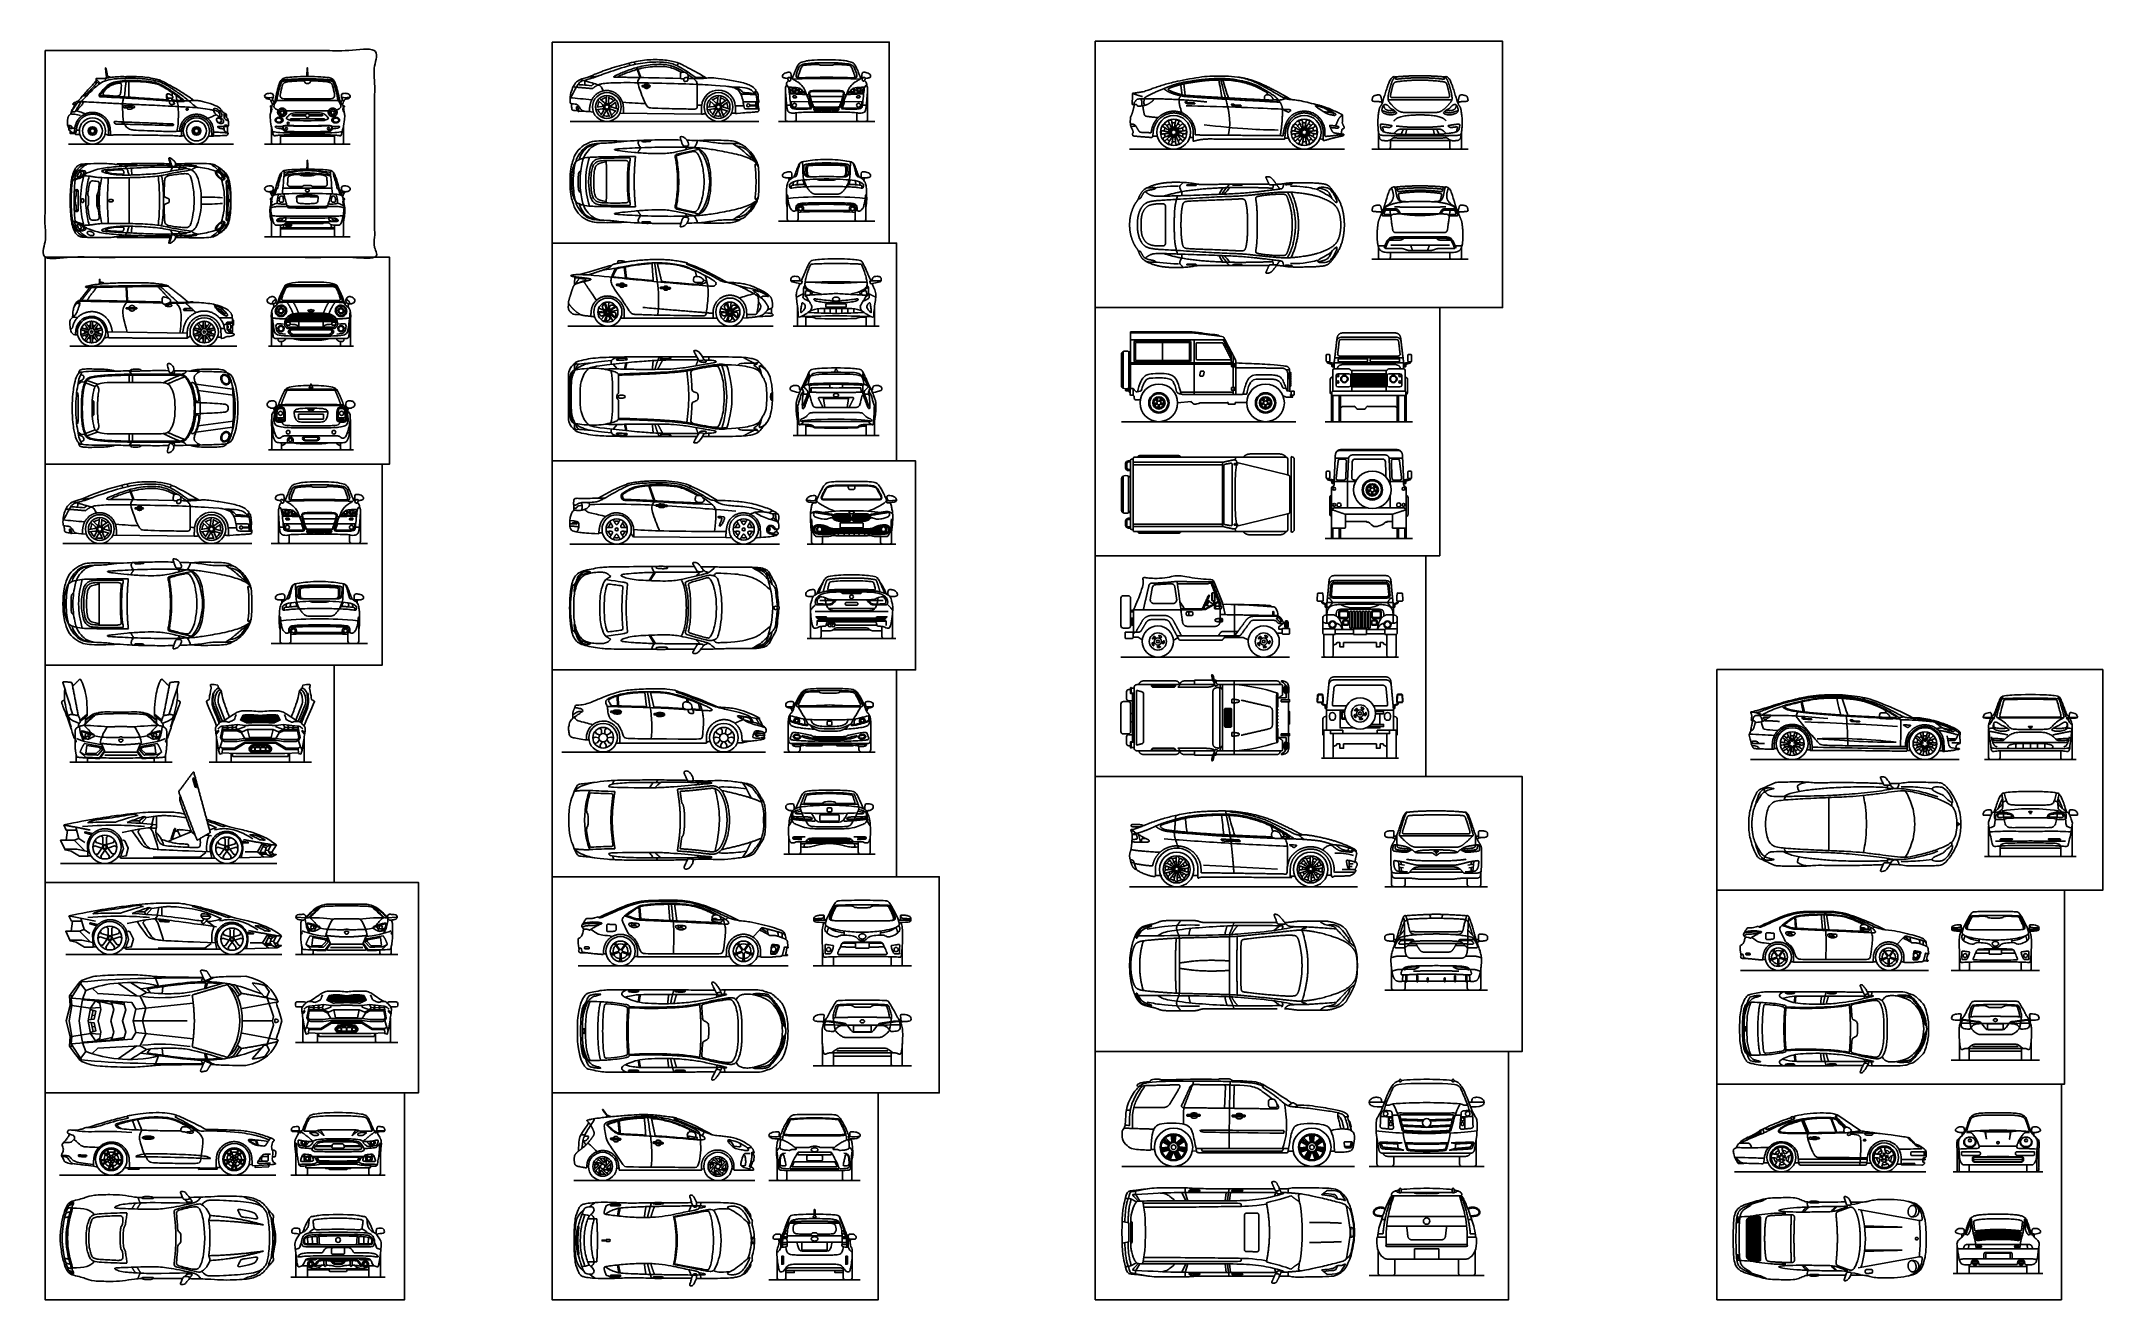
# Model space of a CAD drawing. Header units: millimetres. Extents: x 0.5 to 46.1, y 0.3 to 28.2.
import ezdxf

# ---------------------------------------------------------------- set-up
doc = ezdxf.new("R2010")
doc.units = ezdxf.units.MM
for name, color, linetype, true_color in [('AG-DETAIL', 7, 'Continuous', 0x66ffff), ('AG-DETAILS', 7, 'Continuous', 0x66ffff), ('AG-DIAGRAM', 7, 'Continuous', 0xfecc66), ('AG-TRANSPORT', 7, 'Continuous', 0x66ccff), ('X-VPRT', 6, 'Continuous', 0xff00ff)]:
    doc.layers.add(name, color=color, linetype=linetype, true_color=true_color)

msp = doc.modelspace()

# ---------------------------------------------------------------- linework, layer by layer
at = {"layer": 'AG-DETAIL'}
for p, q in [((2.58, 6.768), (3.848, 6.902)), ((4.932, 6.782), (5.684, 6.921)), ((2.58, 6.251), (3.848, 6.117)), ((4.932, 6.237), (5.684, 6.098))]:
    msp.add_line(p, q, dxfattribs=at)
for points in [[(1.373, 12.907), (1.659, 12.824)], [(1.4, 12.807), (1.467, 12.774), (1.49, 12.741)], [(1.554, 12.745), (1.536, 12.769), (1.586, 12.846)], [(3.122, 12.907), (2.837, 12.824)], [(2.942, 12.745), (2.959, 12.769), (2.91, 12.846)], [(3.096, 12.807), (3.029, 12.774), (3.006, 12.741)], [(4.353, 12.85), (4.407, 12.905), (4.404, 12.932), (4.348, 12.887)], [(4.623, 13.041), (4.592, 12.993), (4.624, 12.948)], [(4.73, 13.053), (4.699, 12.998), (4.735, 12.948)], [(4.79, 13.002), (4.826, 13.063)], [(6.178, 12.948), (6.163, 13.028), (5.838, 13.063), (5.679, 13.04), (5.679, 13.007), (5.842, 12.948), (5.875, 13.002), (6.171, 12.988)], [(5.875, 13.002), (5.838, 13.063)], [(5.935, 13.053), (5.965, 12.998), (5.93, 12.948)], [(6.042, 13.041), (6.072, 12.993), (6.041, 12.948)], [(6.312, 12.85), (6.257, 12.905), (6.26, 12.932), (6.317, 12.887)], [(1.233, 12.694), (1.256, 12.677), (1.262, 12.701), (1.233, 12.723)], [(1.346, 12.447), (1.466, 12.338), (1.772, 12.327), (1.882, 12.477)], [(1.825, 12.618), (1.882, 12.477), (1.887, 12.451)], [(2.671, 12.618), (2.613, 12.477), (2.608, 12.451)], [(3.149, 12.447), (3.029, 12.338), (2.723, 12.327), (2.613, 12.477)], [(3.262, 12.694), (3.239, 12.677), (3.234, 12.701), (3.262, 12.723)], [(4.445, 12.566), (4.488, 12.704)], [(6.22, 12.566), (6.176, 12.704)], [(1.628, 10.651), (1.457, 10.69), (1.447, 10.67), (1.6, 10.621)], [(4.913, 10.48), (5.066, 10.459), (5.065, 10.443), (4.927, 10.443)], [(1.741, 8.639), (1.571, 8.679), (1.56, 8.659), (1.713, 8.61)], [(5.027, 8.469), (5.18, 8.448), (5.179, 8.432), (5.041, 8.432)], [(6.226, 8.446), (6.249, 8.43), (6.254, 8.454), (6.226, 8.475)], [(6.339, 8.199), (6.459, 8.091), (6.765, 8.08), (6.875, 8.23)], [(6.366, 8.66), (6.651, 8.577)], [(6.392, 8.56), (6.459, 8.527), (6.482, 8.494)], [(6.546, 8.498), (6.529, 8.522), (6.578, 8.598)], [(6.817, 8.371), (6.875, 8.23), (6.88, 8.204)], [(7.663, 8.371), (7.606, 8.23), (7.601, 8.204)], [(8.142, 8.199), (8.022, 8.091), (7.716, 8.08), (7.606, 8.23)], [(8.115, 8.66), (7.829, 8.577)], [(7.934, 8.498), (7.952, 8.522), (7.902, 8.598)], [(8.088, 8.56), (8.021, 8.527), (7.998, 8.494)], [(8.255, 8.446), (8.232, 8.43), (8.226, 8.454), (8.255, 8.475)], [(1.579, 6.789), (1.164, 6.854), (1.124, 6.854)], [(6.531, 6.849), (6.5, 6.801), (6.532, 6.756)], [(6.638, 6.861), (6.607, 6.806), (6.642, 6.756)], [(6.698, 6.81), (6.734, 6.871)], [(8.086, 6.756), (8.071, 6.835), (7.746, 6.871), (7.587, 6.848), (7.587, 6.815), (7.75, 6.756), (7.783, 6.81), (8.079, 6.796)], [(7.783, 6.81), (7.746, 6.871)], [(7.843, 6.861), (7.873, 6.806), (7.838, 6.756)], [(7.95, 6.849), (7.98, 6.801), (7.949, 6.756)], [(2.521, 6.51), (3.711, 6.51)], [(6.26, 6.658), (6.315, 6.713), (6.312, 6.74), (6.256, 6.694)], [(6.353, 6.374), (6.396, 6.512)], [(8.128, 6.374), (8.084, 6.512)], [(8.22, 6.658), (8.165, 6.713), (8.168, 6.74), (8.225, 6.694)], [(1.579, 6.23), (1.164, 6.166), (1.124, 6.166)]]:
    msp.add_lwpolyline(points, dxfattribs=at)
for centre, radius in [((1.892, 10.353), 0.0372), ((4.592, 10.328), 0.0347), ((2.005, 8.342), 0.0372), ((4.705, 8.317), 0.0347)]:
    msp.add_circle(centre, radius, dxfattribs=at)
for points, knots in [([(14.994, 27.211), (14.766, 27.222), (14.322, 27.231), (13.539, 27.253), (13.056, 27.244), (12.886, 27.226), (12.832, 27.208), (12.807, 27.199)], [0, 0, 0, 0, 1.491368, 3.113829, 4.366124, 5.080544, 5.584113, 5.584113, 5.584113, 5.584113]), ([(3.778, 17.881), (3.55, 17.893), (3.106, 17.902), (2.323, 17.924), (1.84, 17.914), (1.67, 17.896), (1.615, 17.878), (1.591, 17.87)], [0, 0, 0, 0, 1.491368, 3.113829, 4.366124, 5.080544, 5.584113, 5.584113, 5.584113, 5.584113]), ([(15.848, 17.777), (15.621, 17.796), (15.169, 17.832), (14.324, 17.9), (13.537, 17.933), (12.922, 17.932), (12.615, 17.924)], [0, 0, 0, 0, 1.495798, 3.151066, 4.771903, 6.509176, 6.509176, 6.509176, 6.509176]), ([(38.411, 13.322), (38.436, 13.325), (38.489, 13.334), (38.585, 13.378), (38.681, 13.413), (38.73, 13.432)], [0, 0, 0, 0, 0.500799, 1.086612, 1.8052, 1.8052, 1.8052, 1.8052]), ([(41.561, 13.22), (41.59, 13.217), (41.651, 13.224), (41.667, 13.23), (41.675, 13.233)], [0, 0, 0, 0, 0.5433844, 0.8340236, 0.8340236, 0.8340236, 0.8340236]), ([(1.429, 12.693), (1.41, 12.723), (1.374, 12.784), (1.336, 12.936), (1.334, 13.013)], [0, 0, 0, 0, 0.590996, 1.453023, 1.453023, 1.453023, 1.453023]), ([(3.067, 12.693), (3.085, 12.723), (3.122, 12.784), (3.159, 12.936), (3.161, 13.013)], [0, 0, 0, 0, 0.590996, 1.453023, 1.453023, 1.453023, 1.453023]), ([(38.265, 12.849), (38.36, 12.846), (38.55, 12.838), (38.732, 12.825), (38.823, 12.818)], [0, 0, 0, 0, 0.967942, 1.91506, 1.91506, 1.91506, 1.91506]), ([(41.607, 13.168), (41.695, 13.168), (41.862, 13.165), (42.215, 13.133), (42.312, 13.124), (42.372, 13.116)], [0, 0, 0, 0, 0.933222, 1.994612, 2.688832, 2.688832, 2.688832, 2.688832]), ([(43.562, 13.061), (43.577, 13.067), (43.607, 13.085), (43.625, 13.127), (43.646, 13.167), (43.657, 13.186), (43.674, 13.192), (43.682, 13.193)], [0, 0, 0, 0, 0.399231, 0.789774, 1.1736, 1.4359, 1.715831, 1.715831, 1.715831, 1.715831]), ([(45.405, 13.061), (45.39, 13.067), (45.36, 13.085), (45.342, 13.127), (45.321, 13.167), (45.31, 13.186), (45.293, 13.192), (45.285, 13.193)], [0, 0, 0, 0, 0.399231, 0.789774, 1.1736, 1.4359, 1.715831, 1.715831, 1.715831, 1.715831]), ([(39.656, 12.563), (39.994, 12.554), (40.63, 12.541), (41.447, 12.527), (41.656, 12.529), (41.756, 12.529)], [0, 0, 0, 0, 1.823352, 3.431955, 4.42073, 4.42073, 4.42073, 4.42073]), ([(43.57, 10.777), (43.647, 10.795), (43.683, 10.807), (43.694, 10.848), (43.697, 10.888), (43.703, 10.948), (43.706, 10.971)], [0, 0, 0, 0, 0.2488414, 0.4976828, 0.7465242, 0.9106445, 0.9106445, 0.9106445, 0.9106445]), ([(44.111, 10.996), (44.167, 10.996), (44.28, 10.996), (44.416, 10.996), (44.484, 10.996)], [0, 0, 0, 0, 0.744653, 1.561778, 1.561778, 1.561778, 1.561778]), ([(44.856, 10.996), (44.8, 10.996), (44.687, 10.996), (44.551, 10.996), (44.484, 10.996)], [0, 0, 0, 0, 0.744653, 1.561778, 1.561778, 1.561778, 1.561778]), ([(45.398, 10.777), (45.32, 10.795), (45.285, 10.807), (45.273, 10.848), (45.27, 10.888), (45.264, 10.948), (45.262, 10.971)], [0, 0, 0, 0, 0.2488414, 0.4976828, 0.7465242, 0.9106445, 0.9106445, 0.9106445, 0.9106445]), ([(43.585, 10.686), (43.664, 10.692), (43.816, 10.705), (44.274, 10.699), (44.412, 10.7), (44.484, 10.7)], [0, 0, 0, 0, 0.88675, 2.093105, 2.934933, 2.934933, 2.934933, 2.934933]), ([(45.382, 10.686), (45.303, 10.692), (45.152, 10.705), (44.693, 10.699), (44.556, 10.7), (44.484, 10.7)], [0, 0, 0, 0, 0.88675, 2.093105, 2.934933, 2.934933, 2.934933, 2.934933]), ([(6.421, 8.446), (6.403, 8.476), (6.366, 8.537), (6.329, 8.689), (6.326, 8.766)], [0, 0, 0, 0, 0.590996, 1.453023, 1.453023, 1.453023, 1.453023]), ([(8.059, 8.446), (8.078, 8.476), (8.114, 8.537), (8.152, 8.689), (8.154, 8.766)], [0, 0, 0, 0, 0.590996, 1.453023, 1.453023, 1.453023, 1.453023])]:
    msp.add_open_spline(points, degree=3, knots=knots, dxfattribs=at)
for points, degree in [([(38.544, 13.271), (38.651, 13.337), (38.832, 13.413), (39.005, 13.468)], 3), ([(40.001, 13.195), (39.487, 13.235), (39.192, 13.272), (38.752, 13.262)], 3), ([(43.697, 13.229), (43.709, 13.303), (43.814, 13.627)], 2), ([(45.271, 13.229), (45.258, 13.303), (45.153, 13.627)], 2), ([(38.528, 13.12), (38.564, 12.998), (38.578, 12.958), (38.617, 12.952), (38.728, 12.942), (38.898, 12.926)], 3), ([(38.593, 13.147), (38.777, 13.143), (38.937, 13.128)], 2), ([(39.495, 13.119), (40.259, 13.094), (40.979, 13.053), (41.544, 13.018)], 3), ([(42.403, 12.972), (42.485, 12.988), (42.535, 12.99)], 2), ([(42.447, 12.934), (42.648, 12.905), (42.885, 12.828)], 2), ([(42.792, 12.951), (42.835, 12.927), (42.911, 12.877)], 2), ([(43.561, 12.962), (43.587, 12.978), (43.629, 12.982), (43.669, 12.979)], 3), ([(43.568, 12.914), (43.717, 12.888), (43.985, 12.832)], 2), ([(45.399, 12.914), (45.25, 12.888), (44.982, 12.832)], 2), ([(45.406, 12.962), (45.38, 12.978), (45.338, 12.982), (45.298, 12.979)], 3), ([(1.265, 12.749), (1.377, 12.695), (1.649, 12.638), (1.825, 12.618)], 3), ([(3.231, 12.749), (3.118, 12.695), (2.846, 12.638), (2.671, 12.618)], 3), ([(38.783, 12.69), (38.77, 12.609), (38.77, 12.515)], 2), ([(41.516, 12.674), (41.193, 12.706), (40.671, 12.747), (40.064, 12.763), (39.765, 12.745)], 3), ([(39.765, 12.745), (40.12, 12.721), (40.711, 12.681), (41.227, 12.669), (41.516, 12.674)], 3), ([(43.611, 12.567), (43.634, 12.541), (43.665, 12.53), (43.905, 12.53), (44.05, 12.53)], 3), ([(45.356, 12.567), (45.334, 12.541), (45.302, 12.53), (45.062, 12.53), (44.918, 12.53)], 3), ([(43.789, 11.133), (43.844, 11.172), (43.872, 11.201), (43.873, 11.259), (43.876, 11.331)], 3), ([(43.862, 11.153), (44.112, 11.188), (44.333, 11.201), (44.484, 11.201)], 3), ([(43.877, 11.34), (43.905, 11.366), (43.955, 11.376)], 2), ([(45.106, 11.153), (44.856, 11.188), (44.634, 11.201), (44.484, 11.201)], 3), ([(45.091, 11.34), (45.063, 11.366), (45.012, 11.376)], 2), ([(45.178, 11.133), (45.123, 11.172), (45.095, 11.201), (45.094, 11.259), (45.091, 11.331)], 3), ([(2.77, 10.807), (2.379, 10.835), (2.02, 10.859), (1.4, 10.807)], 3), ([(5.163, 10.538), (4.936, 10.676), (4.689, 10.759), (4.493, 10.77), (4.318, 10.731)], 3), ([(44.484, 10.487), (44, 10.485), (43.709, 10.485)], 2), ([(44.484, 10.487), (44.967, 10.485), (45.258, 10.485)], 2), ([(2.884, 8.796), (2.492, 8.823), (2.133, 8.848), (1.514, 8.796)], 3), ([(5.276, 8.526), (5.049, 8.665), (4.802, 8.747), (4.607, 8.759), (4.431, 8.72)], 3), ([(6.257, 8.502), (6.37, 8.447), (6.642, 8.39), (6.817, 8.371)], 3), ([(8.223, 8.502), (8.111, 8.447), (7.839, 8.39), (7.663, 8.371)], 3), ([(3.781, 7.076), (3.405, 7.02), (3.043, 7.006), (2.729, 7.047)], 3), ([(5.707, 6.969), (5.333, 7.054), (4.915, 7.118)], 2), ([(3.781, 5.944), (3.405, 5.999), (3.043, 6.013), (2.729, 5.972)], 3), ([(5.707, 6.05), (5.333, 5.965), (4.915, 5.901)], 2), ([(2.492, 4.041), (2.156, 4.073), (1.714, 4.066), (1.379, 4.055), (1.157, 4.099)], 3), ([(6.594, 4.084), (6.659, 4.043), (6.74, 3.973)], 2), ([(6.74, 3.973), (6.701, 4.044), (6.658, 4.1)], 2), ([(7.363, 3.973), (7.403, 4.044), (7.446, 4.1)], 2), ([(7.509, 4.084), (7.445, 4.043), (7.363, 3.973)], 2), ([(4.194, 3.466), (4.265, 3.46), (4.179, 3.521), (3.856, 3.55), (3.232, 3.572), (2.84, 3.581), (2.635, 3.552), (2.558, 3.511), (2.592, 3.509)], 3), ([(5.399, 2.002), (4.708, 2.094), (4.195, 2.103)], 2), ([(4.216, 2.209), (4.802, 2.173), (5.399, 2.002)], 2), ([(5.399, 1.422), (4.708, 1.329), (4.195, 1.321)], 2), ([(4.216, 1.214), (4.802, 1.25), (5.399, 1.422)], 2)]:
    msp.add_open_spline(points, degree=degree, dxfattribs=at)
for points, weights, knots in [([(39.658, 12.485), (39.657, 12.611), (39.646, 12.692), (39.59, 13.065), (39.214, 13.064), (38.838, 13.063), (38.783, 12.69)], [1, 1, 1, 0.749728021451, 1, 0.749728021451, 1], [-0.680363, -0.680363, -0.680363, 0, 0, 1.85161, 1.85161, 3.703221, 3.703221, 3.703221]), ([(41.719, 12.576), (41.719, 12.7), (41.875, 13.079), (42.19, 13.052), (42.519, 13.021), (42.567, 12.701)], [1, 1, 0.79224116669, 1, 0.79224116669, 1], [0, 0, 0, 0.730707, 2.245345, 2.245345, 3.759983, 3.759983, 3.759983])]:
    msp.add_rational_spline(points, weights, degree=2, knots=knots, dxfattribs=at)
at = {"layer": 'AG-DETAILS'}
for points in [[(30.334, 23.659), (30.984, 23.659), (31.633, 23.659)], [(26.193, 9.952), (27.83, 9.867)]]:
    msp.add_lwpolyline(points, dxfattribs=at)
for centre, radius, start, end in [((25.535, 26.151), 0.21, 152.851, 172.5144), ((25.535, 26.151), 0.21, 188.851, 208.5144), ((25.535, 26.151), 0.21, 116.851, 136.5144), ((25.535, 26.151), 0.21, 224.851, 244.5144), ((25.535, 26.151), 0.21, 80.851, 100.5144), ((25.535, 26.151), 0.21, 44.851, 64.5144), ((25.535, 26.151), 0.21, 296.851, 316.5144), ((25.535, 26.151), 0.21, 8.851, 28.5144), ((25.535, 26.151), 0.21, 332.851, 352.5144), ((28.423, 26.151), 0.21, 152.851, 172.5144), ((28.423, 26.151), 0.21, 188.851, 208.5144), ((28.423, 26.151), 0.21, 116.851, 136.5144), ((28.423, 26.151), 0.21, 224.851, 244.5144), ((28.423, 26.151), 0.21, 80.851, 100.5144), ((28.423, 26.151), 0.21, 44.851, 64.5144), ((28.423, 26.151), 0.21, 296.851, 316.5144), ((28.423, 26.151), 0.21, 8.851, 28.5144), ((28.423, 26.151), 0.21, 332.851, 352.5144), ((25.535, 26.151), 0.21, 260.851, 280.5144), ((28.423, 26.151), 0.21, 260.851, 280.5144), ((25.601, 9.859), 0.253, 127.3277, 147.9213), ((25.601, 9.859), 0.253, 92.4755, 112.4943), ((25.601, 9.859), 0.253, 57.6279, 77.6601), ((28.565, 9.859), 0.253, 127.3277, 147.9213), ((28.565, 9.859), 0.253, 92.4755, 112.4943), ((28.565, 9.859), 0.253, 57.6279, 77.6601), ((25.601, 9.859), 0.253, 162.6187, 184.5178), ((25.601, 9.859), 0.253, 198.6126, 222.1895), ((25.601, 9.859), 0.253, 235.3102, 259.9639), ((25.601, 9.859), 0.253, 272.4534, 296.9436), ((25.601, 9.859), 0.253, 309.6124, 332.874), ((25.601, 9.859), 0.253, 22.3416, 42.9292), ((25.601, 9.859), 0.253, 346.3368, 8.0538), ((28.565, 9.859), 0.253, 162.6187, 184.5178), ((28.565, 9.859), 0.253, 198.6126, 222.1895), ((28.565, 9.859), 0.253, 235.3102, 259.9639), ((28.565, 9.859), 0.253, 272.4534, 296.9436), ((28.565, 9.859), 0.253, 309.6124, 332.874), ((28.565, 9.859), 0.253, 22.3416, 42.9292), ((28.565, 9.859), 0.253, 346.3368, 8.0538)]:
    msp.add_arc(centre, radius, start, end, dxfattribs=at)
for points, degree in [([(24.625, 27.009), (24.72, 26.977), (24.844, 26.94)], 2), ([(25.043, 26.89), (25.571, 26.894), (26.265, 26.823)], 2), ([(30.142, 26.633), (30.236, 26.599), (30.325, 26.576), (30.4, 26.59), (30.444, 26.604)], 2), ([(30.178, 26.751), (30.192, 26.675), (30.266, 26.634), (30.351, 26.626), (30.41, 26.638)], 2), ([(31.826, 26.633), (31.732, 26.599), (31.642, 26.576), (31.567, 26.59), (31.524, 26.604)], 2), ([(31.789, 26.751), (31.775, 26.675), (31.701, 26.634), (31.616, 26.626), (31.557, 26.638)], 2), ([(30.566, 26.107), (30.583, 26.145), (30.599, 26.183), (30.615, 26.221)], 3), ([(30.661, 26.097), (30.671, 26.138), (30.682, 26.18), (30.692, 26.221)], 3), ([(31.306, 26.097), (31.296, 26.138), (31.286, 26.18), (31.275, 26.221)], 3), ([(31.401, 26.107), (31.384, 26.145), (31.368, 26.183), (31.352, 26.221)], 3), ([(25.125, 24.925), (25.209, 24.936), (25.556, 24.97), (25.639, 24.963)], 3), ([(25.125, 23.284), (25.209, 23.272), (25.556, 23.238), (25.639, 23.245)], 3), ([(30.775, 23.659), (30.796, 23.599), (30.818, 23.539)], 2), ([(31.193, 23.659), (31.171, 23.599), (31.149, 23.539)], 2), ([(24.614, 10.522), (24.702, 10.522), (24.733, 10.538), (24.723, 10.599), (24.692, 10.636), (24.618, 10.629)], 2), ([(24.823, 10.46), (24.823, 10.531), (24.843, 10.545), (24.91, 10.545)], 2), ([(29.127, 10.399), (29.19, 10.339), (29.289, 10.289), (29.373, 10.272), (29.454, 10.262), (29.468, 10.27), (29.483, 10.288), (29.489, 10.299)], 2), ([(29.369, 10.274), (29.404, 10.306), (29.41, 10.325), (29.404, 10.339)], 2), ([(30.43, 10.402), (30.43, 10.34), (30.445, 10.302), (30.482, 10.291), (30.533, 10.285), (30.681, 10.27), (30.71, 10.274), (30.78, 10.311)], 2), ([(32.253, 10.402), (32.253, 10.34), (32.238, 10.302), (32.202, 10.291), (32.15, 10.285), (32.003, 10.27), (31.973, 10.274), (31.903, 10.311)], 2), ([(25.573, 7.731), (25.573, 8.067), (25.591, 8.339)], 2), ([(27.022, 7.731), (27.022, 8.039), (27.022, 8.183), (27.033, 8.294), (27.074, 8.311), (27.196, 8.329), (27.694, 8.381), (28.038, 8.406), (28.181, 8.403), (28.255, 8.386), (28.304, 8.289), (28.345, 8.079), (28.373, 7.9), (28.373, 7.731)], 2), ([(30.76, 8.219), (30.687, 8.214), (30.645, 8.208), (30.524, 8.207), (30.514, 8.221), (30.534, 8.263), (30.564, 8.286), (30.616, 8.29), (30.699, 8.29), (30.773, 8.29), (30.799, 8.29), (30.814, 8.281), (30.822, 8.263)], 2), ([(31.924, 8.219), (31.997, 8.214), (32.039, 8.208), (32.159, 8.207), (32.17, 8.221), (32.15, 8.263), (32.12, 8.286), (32.068, 8.29), (31.985, 8.29), (31.911, 8.29), (31.885, 8.29), (31.87, 8.281), (31.861, 8.263)], 2), ([(25.573, 7.731), (25.573, 7.396), (25.591, 7.124)], 2), ([(27.022, 7.731), (27.022, 7.424), (27.022, 7.28), (27.033, 7.169), (27.074, 7.152), (27.196, 7.133), (27.694, 7.082), (28.038, 7.057), (28.181, 7.059), (28.255, 7.077), (28.304, 7.173), (28.345, 7.383), (28.373, 7.563), (28.373, 7.731)], 2)]:
    msp.add_open_spline(points, degree=degree, dxfattribs=at)
for points, degree, knots in [([(24.832, 26.735), (24.829, 26.762), (24.829, 26.81), (24.826, 26.857), (24.81, 26.88), (24.801, 26.889)], 3, [0, 0, 0, 0, 0.522422, 0.883799, 1.232791, 1.232791, 1.232791, 1.232791]), ([(24.904, 26.75), (24.896, 26.756), (24.871, 26.764), (24.87, 26.856), (24.89, 26.891)], 3, [0, 0, 0, 0, 0.317639, 0.9470914, 0.9470914, 0.9470914, 0.9470914]), ([(28.02, 26.656), (27.935, 26.661), (27.765, 26.672), (26.461, 26.726), (25.809, 26.736)], 3, [0, 0, 0, 0, 0.916305, 3.449927, 3.449927, 3.449927, 3.449927]), ([(28.857, 26.601), (28.891, 26.601), (28.958, 26.594), (29.021, 26.587), (29.082, 26.561), (29.07, 26.536), (29.066, 26.527)], 3, [0, 0, 0, 0, 0.576887, 1.047958, 1.468543, 1.774333, 1.774333, 1.774333, 1.774333]), ([(28.976, 26.592), (28.973, 26.603), (28.962, 26.624), (28.921, 26.656), (28.875, 26.681)], 3, [0, 0, 0, 0, 0.414416, 0.8161676, 0.8161676, 0.8161676, 0.8161676]), ([(26.212, 26.319), (26.532, 26.277), (27.177, 26.218), (27.625, 26.204), (27.849, 26.201)], 3, [0, 0, 0, 0, 1.784207, 3.268805, 3.268805, 3.268805, 3.268805]), ([(28.117, 24.959), (28.211, 24.961), (28.4, 24.954), (28.624, 24.912), (28.733, 24.882)], 3, [0, 0, 0, 0, 0.963305, 2.018923, 2.018923, 2.018923, 2.018923]), ([(28.728, 24.919), (28.767, 24.913), (28.843, 24.891), (28.942, 24.862), (29.001, 24.762), (29.023, 24.714), (29.032, 24.688)], 3, [0, 0, 0, 0, 0.626216, 1.19792, 1.794911, 2.311547, 2.311547, 2.311547, 2.311547]), ([(24.814, 24.104), (24.814, 24.272), (24.86, 24.415), (24.956, 24.527), (25.116, 24.569), (25.297, 24.572), (25.336, 24.559), (25.357, 24.521), (25.35, 24.389), (25.35, 24.104), (25.35, 23.819), (25.357, 23.688), (25.336, 23.65), (25.297, 23.637), (25.116, 23.639), (24.956, 23.682), (24.86, 23.794), (24.814, 23.936), (24.814, 24.104)], 2, [0, 0, 0, 0.540454, 1.080909, 1.621363, 2.161817, 2.702271, 3.242726, 3.78318, 4.323634, 4.323634, 4.864088, 5.404543, 5.944997, 6.485451, 7.025905, 7.56636, 8.106814, 8.647268, 8.647268, 8.647268]), ([(31.552, 24.503), (31.232, 24.494), (30.984, 24.494), (30.735, 24.494), (30.416, 24.503)], 2, [-1.863818, -1.863818, -1.863818, 0, 0, 1.863818, 1.863818, 1.863818]), ([(30.556, 24.348), (30.799, 24.312), (30.984, 24.312), (31.168, 24.312), (31.412, 24.348)], 2, [0, 0, 0, 1.281302, 1.281302, 2.562603, 2.562603, 2.562603]), ([(28.117, 23.25), (28.211, 23.247), (28.4, 23.254), (28.624, 23.296), (28.733, 23.326)], 3, [0, 0, 0, 0, 0.963305, 2.018923, 2.018923, 2.018923, 2.018923]), ([(28.728, 23.289), (28.767, 23.295), (28.843, 23.317), (28.942, 23.346), (29.001, 23.446), (29.023, 23.494), (29.032, 23.52)], 3, [0, 0, 0, 0, 0.626216, 1.19792, 1.794911, 2.311547, 2.311547, 2.311547, 2.311547]), ([(24.798, 10.459), (24.789, 10.499), (24.769, 10.579), (24.758, 10.616), (24.753, 10.634)], 3, [0, 0, 0, 0, 0.635759, 1.068257, 1.068257, 1.068257, 1.068257]), ([(25.322, 10.535), (25.77, 10.5), (26.666, 10.439), (27.614, 10.39), (28.049, 10.371)], 3, [0, 0, 0, 0, 2.103123, 4.263528, 4.263528, 4.263528, 4.263528]), ([(30.469, 10.613), (30.472, 10.487), (30.475, 10.398), (30.476, 10.357), (30.505, 10.337), (30.579, 10.325), (30.68, 10.313), (30.716, 10.314), (30.739, 10.334)], 2, [-0.707588, -0.707588, -0.707588, 0, 0, 0.208935, 0.41787, 0.626805, 0.83574, 1.044676, 1.044676, 1.044676]), ([(32.214, 10.613), (32.212, 10.487), (32.209, 10.398), (32.207, 10.357), (32.179, 10.337), (32.105, 10.325), (32.004, 10.313), (31.967, 10.314), (31.945, 10.334)], 2, [-0.707588, -0.707588, -0.707588, 0, 0, 0.208935, 0.41787, 0.626805, 0.83574, 1.044676, 1.044676, 1.044676]), ([(32.002, 10.082), (31.754, 10.045), (31.342, 10.045), (30.93, 10.045), (30.681, 10.082)], 2, [-2.173823, -2.173823, -2.173823, 0, 0, 2.173823, 2.173823, 2.173823]), ([(24.949, 8.537), (25.074, 8.563), (25.327, 8.609), (25.844, 8.638), (26.102, 8.627)], 3, [0, 0, 0, 0, 1.122635, 2.716175, 2.716175, 2.716175, 2.716175]), ([(29.436, 8.23), (29.432, 8.269), (29.403, 8.349), (29.326, 8.429), (29.209, 8.596), (29.085, 8.635), (28.997, 8.638), (28.957, 8.633), (28.938, 8.63)], 3, [0, 0, 0, 0, 0.619751, 1.237636, 2.045331, 2.690005, 3.21948, 3.653154, 3.653154, 3.653154, 3.653154]), ([(31.844, 7.608), (31.557, 7.62), (31.342, 7.62), (31.127, 7.62), (30.84, 7.608)], 2, [-1.64817, -1.64817, -1.64817, 0, 0, 1.64817, 1.64817, 1.64817]), ([(24.949, 6.925), (25.074, 6.9), (25.327, 6.853), (25.844, 6.825), (26.102, 6.836)], 3, [0, 0, 0, 0, 1.122635, 2.716175, 2.716175, 2.716175, 2.716175]), ([(29.436, 7.232), (29.432, 7.194), (29.403, 7.113), (29.326, 7.034), (29.209, 6.867), (29.085, 6.827), (28.997, 6.825), (28.957, 6.83), (28.938, 6.833)], 3, [0, 0, 0, 0, 0.619751, 1.237636, 2.045331, 2.690005, 3.21948, 3.653154, 3.653154, 3.653154, 3.653154])]:
    msp.add_open_spline(points, degree=degree, knots=knots, dxfattribs=at)
for points in [[(30.331, 24.333), (30.291, 24.333), (30.251, 24.333), (30.211, 24.333), (30.204, 24.333), (30.198, 24.336), (30.194, 24.342), (30.19, 24.347), (30.189, 24.353), (30.191, 24.36), (30.191, 24.362), (30.195, 24.373), (30.2, 24.39), (30.206, 24.407), (30.211, 24.417), (30.216, 24.422), (30.223, 24.425), (30.234, 24.427), (30.26, 24.43), (30.284, 24.431), (30.302, 24.431), (30.341, 24.431), (30.381, 24.431), (30.42, 24.431), (30.427, 24.431), (30.439, 24.43), (30.455, 24.427), (30.468, 24.422), (30.478, 24.417), (30.484, 24.41), (30.49, 24.4), (30.502, 24.379), (30.512, 24.361), (30.519, 24.347)], [(31.636, 24.333), (31.676, 24.333), (31.716, 24.333), (31.757, 24.333), (31.763, 24.333), (31.769, 24.336), (31.773, 24.342), (31.777, 24.347), (31.778, 24.353), (31.776, 24.36), (31.776, 24.362), (31.772, 24.373), (31.767, 24.39), (31.761, 24.407), (31.756, 24.417), (31.751, 24.422), (31.744, 24.425), (31.733, 24.427), (31.707, 24.43), (31.683, 24.431), (31.666, 24.431), (31.626, 24.431), (31.586, 24.431), (31.547, 24.431), (31.54, 24.431), (31.528, 24.43), (31.512, 24.427), (31.499, 24.422), (31.49, 24.417), (31.483, 24.41), (31.477, 24.4), (31.465, 24.379), (31.455, 24.361), (31.449, 24.347)]]:
    msp.add_rational_spline(points, [1, 1, 1, 1, 0.929432545409, 0.929432545409, 1, 0.929432545409, 0.929432545409, 1, 1, 1, 1, 1, 1, 1, 1, 1, 1, 1, 1, 1, 1, 1, 1, 1, 1, 1, 1, 1, 1, 1, 1, 1], degree=3, knots=[0.012746, 0.012746, 0.012746, 0.012746, 0.39368, 0.39368, 0.39368, 0.456325, 0.456325, 0.456325, 0.518971, 0.518971, 0.518971, 0.538569, 0.630076, 0.695006, 0.721186, 0.740467, 0.765571, 0.789872, 0.852844, 1.025042, 1.025042, 1.025042, 1.335104, 1.335104, 1.335104, 1.400955, 1.454793, 1.49775, 1.532366, 1.563707, 1.592194, 1.644732, 1.798573, 1.798573, 1.798573, 1.798573], dxfattribs=at)
at = {"layer": 'AG-DIAGRAM'}
for p, q in [((4.812, 21.421), (1.118, 21.421)), ((28.236, 19.755), (24.378, 19.755)), ((30.817, 19.755), (28.887, 19.755)), ((30.817, 17.175), (28.887, 17.175)), ((12.365, 7.725), (17.004, 7.725)), ((38.069, 7.628), (42.233, 7.628)), ((24.391, 3.294), (29.534, 3.294)), ((29.86, 3.294), (32.4, 3.294)), ((29.86, 0.884), (32.4, 0.884))]:
    msp.add_line(p, q, dxfattribs=at)
for points in [[(16.362, 26.393), (12.184, 26.393)], [(18.921, 26.393), (16.791, 26.393)], [(1.091, 25.89), (4.737, 25.89)], [(5.428, 25.89), (7.318, 25.89)], [(24.56, 25.778), (29.31, 25.778)], [(29.919, 25.778), (32.048, 25.778)], [(18.921, 24.184), (16.791, 24.184)], [(5.428, 23.844), (7.318, 23.844)], [(29.919, 23.344), (32.048, 23.344)], [(16.676, 21.864), (12.136, 21.864)], [(19.018, 21.864), (17.115, 21.864)], [(7.396, 21.421), (5.51, 21.421)], [(19.018, 19.447), (17.115, 19.447)], [(7.396, 19.133), (5.51, 19.133)], [(5.145, 17.064), (0.967, 17.064)], [(7.704, 17.064), (5.574, 17.064)], [(16.813, 17.049), (12.175, 17.049)], [(19.391, 17.049), (17.428, 17.049)], [(7.704, 14.854), (5.574, 14.854)], [(19.391, 14.962), (17.428, 14.962)], [(24.366, 14.553), (28.099, 14.553)], [(28.806, 14.553), (30.506, 14.553)], [(16.507, 12.453), (12.003, 12.453)], [(18.935, 12.453), (16.908, 12.453)], [(28.806, 12.314), (30.506, 12.314)], [(3.381, 12.227), (2.248, 12.227), (1.115, 12.227)], [(4.199, 12.227), (6.465, 12.227)], [(38.296, 12.286), (42.908, 12.286)], [(43.468, 12.286), (45.5, 12.286)], [(18.935, 10.194), (16.908, 10.194)], [(43.468, 10.146), (45.5, 10.146)], [(0.915, 9.991), (5.695, 9.991)], [(24.56, 9.476), (29.597, 9.476)], [(30.206, 9.476), (32.477, 9.476)], [(1.028, 7.98), (5.809, 7.98)], [(6.107, 7.98), (8.373, 7.98)], [(12.365, 7.725), (16.608, 7.725)], [(17.56, 7.725), (19.736, 7.725)], [(38.069, 7.628), (41.878, 7.628)], [(42.732, 7.628), (44.685, 7.628)], [(30.206, 7.19), (32.477, 7.19)], [(6.107, 6.035), (8.373, 6.035)], [(17.56, 5.515), (19.736, 5.515)], [(42.732, 5.644), (44.685, 5.644)], [(5.676, 3.103), (0.892, 3.103)], [(8.094, 3.103), (6.009, 3.103)], [(16.267, 2.981), (12.267, 2.981)], [(18.601, 2.981), (16.583, 2.981)], [(37.942, 3.175), (42.173, 3.175)], [(42.776, 3.175), (44.758, 3.175)], [(42.776, 0.927), (44.758, 0.927)], [(8.094, 0.849), (6.009, 0.849)], [(18.601, 0.788), (16.583, 0.788)]]:
    msp.add_lwpolyline(points, dxfattribs=at)
at = {"layer": 'AG-TRANSPORT'}
for p, q in [((6.363, 27.397), (6.369, 27.574)), ((6.378, 27.574), (6.383, 27.397)), ((12.99, 26.964), (12.979, 26.825)), ((13.034, 26.821), (13.042, 26.933)), ((15.458, 26.964), (15.447, 26.825)), ((15.502, 26.821), (15.51, 26.933)), ((16.228, 26.986), (16.216, 27.009)), ((17.036, 26.998), (17.467, 26.981)), ((18.676, 26.998), (18.244, 26.981)), ((5.695, 26.854), (5.66, 26.855)), ((6.373, 26.854), (5.695, 26.854)), ((6.061, 26.534), (6.332, 26.534)), ((7.051, 26.854), (6.373, 26.854)), ((6.373, 26.628), (6.81, 26.628)), ((6.415, 26.534), (6.685, 26.534)), ((7.087, 26.855), (7.051, 26.854)), ((12.478, 26.621), (12.369, 26.61)), ((12.754, 26.647), (12.891, 26.667)), ((12.883, 26.721), (12.772, 26.704)), ((12.795, 26.862), (12.898, 26.767)), ((12.934, 26.807), (12.852, 26.883)), ((12.919, 26.627), (12.863, 26.53)), ((12.896, 26.48), (12.966, 26.6)), ((13.014, 26.597), (13.055, 26.492)), ((13.039, 26.772), (13.039, 26.772)), ((13.115, 26.487), (13.064, 26.617)), ((13.07, 26.727), (13.07, 26.727)), ((13.074, 26.796), (13.191, 26.875)), ((13.191, 26.875), (13.076, 26.797)), ((13.097, 26.652), (13.204, 26.619)), ((13.199, 26.815), (13.105, 26.751)), ((13.106, 26.752), (13.199, 26.815)), ((13.246, 26.663), (13.113, 26.704)), ((15.222, 26.647), (15.359, 26.667)), ((15.351, 26.721), (15.24, 26.704)), ((15.263, 26.862), (15.366, 26.767)), ((15.402, 26.807), (15.32, 26.883)), ((15.387, 26.627), (15.331, 26.53)), ((15.364, 26.48), (15.434, 26.6)), ((15.482, 26.597), (15.523, 26.492)), ((15.507, 26.772), (15.507, 26.772)), ((15.583, 26.487), (15.532, 26.617)), ((15.538, 26.727), (15.538, 26.727)), ((15.542, 26.796), (15.659, 26.875)), ((15.659, 26.875), (15.544, 26.797)), ((15.565, 26.652), (15.672, 26.619)), ((15.667, 26.815), (15.573, 26.751)), ((15.574, 26.752), (15.667, 26.815)), ((15.714, 26.663), (15.581, 26.704)), ((16.025, 26.736), (15.839, 26.739)), ((16.158, 26.754), (16.312, 26.752)), ((16.312, 26.733), (16.158, 26.735)), ((5.576, 25.915), (5.576, 26.283)), ((5.776, 26.088), (5.776, 25.915)), ((6.97, 26.088), (6.97, 25.915)), ((7.17, 25.915), (7.17, 26.283)), ((5.751, 25.89), (5.601, 25.89)), ((6.995, 25.89), (7.146, 25.89)), ((14.736, 25.763), (14.769, 25.819)), ((17.014, 25.143), (17.03, 25.086)), ((17.076, 25.151), (17.084, 25.133)), ((18.636, 25.151), (18.627, 25.133)), ((18.697, 25.143), (18.681, 25.086)), ((14.736, 24.355), (14.769, 24.299)), ((17.209, 24.427), (17.253, 24.427)), ((17.306, 24.427), (17.35, 24.427)), ((18.405, 24.427), (18.361, 24.427)), ((18.503, 24.427), (18.459, 24.427)), ((16.091, 22.051), (16.002, 22.043)), ((17.674, 22.249), (17.674, 22.157)), ((17.808, 22.257), (17.808, 22.152)), ((17.939, 22.259), (17.939, 22.149)), ((18.066, 22.26), (18.066, 22.148)), ((18.194, 22.259), (18.194, 22.149)), ((18.325, 22.257), (18.325, 22.152)), ((18.459, 22.249), (18.459, 22.157)), ((3.715, 21.71), (1.951, 21.738)), ((3.713, 21.598), (3.788, 21.65)), ((4.465, 21.625), (4.385, 21.625)), ((4.539, 21.818), (4.452, 21.818)), ((26.631, 21.566), (26.807, 21.227)), ((13.224, 20.921), (13.133, 21.027)), ((26.836, 21.058), (24.58, 21.058)), ((26.907, 20.359), (26.907, 21.097)), ((28.95, 21.079), (28.931, 21.079)), ((29.084, 20.924), (29.084, 21.054)), ((30.621, 21.054), (30.621, 20.924)), ((30.754, 21.079), (30.773, 21.079)), ((2.863, 20.805), (3.334, 20.805)), ((4.72, 20.472), (3.911, 20.583)), ((17.926, 20.579), (17.926, 20.502)), ((18.207, 20.579), (18.207, 20.502)), ((26.849, 20.969), (26.849, 20.513)), ((4.731, 20.339), (3.96, 20.445)), ((5.672, 20.095), (5.68, 20.074)), ((7.234, 20.095), (7.226, 20.074)), ((25.86, 20.359), (26.932, 20.359)), ((26.707, 20.168), (26.117, 20.168)), ((26.849, 20.448), (26.849, 20.359)), ((26.849, 20.359), (26.907, 20.359)), ((4.72, 19.636), (3.911, 19.525)), ((4.731, 19.768), (3.96, 19.662)), ((13.224, 19.693), (13.133, 19.587)), ((3.334, 19.302), (2.863, 19.302)), ((5.604, 19.506), (5.649, 19.506)), ((7.302, 19.506), (7.257, 19.506)), ((24.497, 18.737), (24.497, 18.827)), ((24.535, 18.865), (24.58, 18.865)), ((24.58, 18.7), (24.535, 18.7)), ((24.642, 18.858), (26.643, 18.858)), ((28.907, 18.522), (28.907, 18.638)), ((28.929, 18.661), (28.969, 18.661)), ((28.992, 18.638), (28.992, 18.522)), ((29.084, 18.431), (29.556, 18.431)), ((30.712, 18.638), (30.712, 18.522)), ((30.775, 18.661), (30.735, 18.661)), ((30.798, 18.522), (30.798, 18.638)), ((15.056, 17.956), (15.056, 17.968)), ((17.414, 18.02), (17.59, 18.006)), ((17.919, 18.04), (18.409, 18.04)), ((18.409, 18.04), (18.9, 18.04)), ((19.405, 18.02), (19.229, 18.006)), ((29.054, 17.8), (29.025, 17.8)), ((30.65, 17.8), (30.679, 17.8)), ((1.537, 17.317), (1.675, 17.338)), ((1.667, 17.391), (1.556, 17.375)), ((1.579, 17.532), (1.681, 17.438)), ((1.718, 17.478), (1.636, 17.554)), ((1.774, 17.634), (1.763, 17.495)), ((1.817, 17.491), (1.826, 17.603)), ((1.823, 17.442), (1.823, 17.442)), ((1.854, 17.397), (1.854, 17.397)), ((1.858, 17.466), (1.974, 17.545)), ((1.974, 17.545), (1.859, 17.467)), ((1.982, 17.485), (1.889, 17.421)), ((1.89, 17.422), (1.982, 17.485)), ((2.03, 17.333), (1.897, 17.374)), ((4.005, 17.317), (4.143, 17.338)), ((4.135, 17.391), (4.024, 17.375)), ((4.047, 17.532), (4.149, 17.438)), ((4.186, 17.478), (4.104, 17.554)), ((4.242, 17.634), (4.231, 17.495)), ((4.285, 17.491), (4.294, 17.603)), ((4.291, 17.442), (4.291, 17.442)), ((4.322, 17.397), (4.322, 17.397)), ((4.326, 17.466), (4.442, 17.545)), ((4.442, 17.545), (4.327, 17.467)), ((4.45, 17.485), (4.357, 17.421)), ((4.358, 17.422), (4.45, 17.485)), ((4.498, 17.333), (4.365, 17.374)), ((4.809, 17.407), (4.622, 17.409)), ((4.942, 17.424), (5.096, 17.423)), ((5.095, 17.404), (4.942, 17.405)), ((5.011, 17.657), (5, 17.68)), ((5.819, 17.668), (6.251, 17.652)), ((7.459, 17.668), (7.028, 17.652)), ((17.883, 17.431), (17.649, 17.431)), ((17.809, 17.46), (17.66, 17.46)), ((18.027, 17.331), (17.724, 17.331)), ((18.047, 17.698), (18.051, 17.61)), ((18.071, 17.702), (18.076, 17.583)), ((18.095, 17.703), (18.101, 17.574)), ((18.119, 17.704), (18.125, 17.571)), ((18.143, 17.704), (18.149, 17.57)), ((18.167, 17.705), (18.173, 17.569)), ((18.191, 17.705), (18.198, 17.568)), ((18.215, 17.705), (18.222, 17.567)), ((18.239, 17.704), (18.246, 17.567)), ((18.264, 17.704), (18.27, 17.567)), ((18.288, 17.703), (18.294, 17.567)), ((18.312, 17.702), (18.318, 17.568)), ((18.336, 17.699), (18.342, 17.568)), ((18.361, 17.691), (18.366, 17.571)), ((18.458, 17.691), (18.452, 17.571)), ((18.483, 17.699), (18.476, 17.568)), ((18.507, 17.702), (18.5, 17.568)), ((18.531, 17.703), (18.524, 17.567)), ((18.555, 17.704), (18.549, 17.567)), ((18.579, 17.704), (18.573, 17.567)), ((18.603, 17.705), (18.597, 17.567)), ((18.628, 17.705), (18.621, 17.568)), ((18.652, 17.705), (18.645, 17.569)), ((18.676, 17.704), (18.669, 17.57)), ((18.7, 17.704), (18.694, 17.571)), ((18.724, 17.703), (18.718, 17.574)), ((18.748, 17.702), (18.742, 17.583)), ((18.772, 17.698), (18.768, 17.61)), ((18.792, 17.331), (19.095, 17.331)), ((18.936, 17.431), (19.169, 17.431)), ((19.009, 17.46), (19.158, 17.46)), ((24.497, 17.557), (24.497, 17.467)), ((24.58, 17.594), (24.535, 17.594)), ((24.535, 17.429), (24.58, 17.429)), ((24.642, 17.436), (26.643, 17.436)), ((29.195, 17.401), (29.195, 17.175)), ((30.509, 17.401), (30.509, 17.175)), ((1.261, 17.291), (1.152, 17.281)), ((1.702, 17.298), (1.646, 17.201)), ((1.68, 17.15), (1.749, 17.271)), ((1.797, 17.267), (1.838, 17.163)), ((1.899, 17.157), (1.848, 17.287)), ((1.881, 17.322), (1.988, 17.289)), ((4.17, 17.298), (4.114, 17.201)), ((4.148, 17.15), (4.217, 17.271)), ((4.265, 17.267), (4.306, 17.163)), ((4.367, 17.157), (4.316, 17.287)), ((4.349, 17.322), (4.456, 17.289)), ((15.63, 17.192), (15.755, 17.191)), ((29.058, 17.175), (29.195, 17.175)), ((30.646, 17.175), (30.509, 17.175)), ((3.519, 16.433), (3.553, 16.489)), ((26.391, 15.796), (26.391, 15.97)), ((26.614, 15.751), (26.432, 16.209)), ((29.04, 16.132), (29.022, 15.934)), ((29.656, 16.174), (29.087, 16.174)), ((30.225, 16.174), (29.656, 16.174)), ((30.29, 15.934), (30.271, 16.132)), ((5.798, 15.813), (5.814, 15.756)), ((5.859, 15.822), (5.868, 15.803)), ((7.419, 15.822), (7.41, 15.803)), ((7.481, 15.813), (7.465, 15.756)), ((26.56, 15.403), (26.564, 15.618)), ((26.878, 15.715), (26.878, 15.021)), ((29.066, 15.887), (29.656, 15.887)), ((29.184, 15.455), (29.184, 15.531)), ((29.231, 15.578), (29.358, 15.578)), ((29.405, 15.531), (29.405, 15.455)), ((29.656, 15.887), (30.245, 15.887)), ((29.906, 15.531), (29.906, 15.455)), ((30.08, 15.578), (29.953, 15.578)), ((30.127, 15.455), (30.127, 15.531)), ((5.992, 15.097), (6.036, 15.097)), ((6.09, 15.097), (6.134, 15.097)), ((7.189, 15.097), (7.145, 15.097)), ((7.286, 15.097), (7.242, 15.097)), ((26.953, 15.117), (26.882, 15.021)), ((29.358, 15.408), (29.231, 15.408)), ((29.291, 15.28), (29.291, 15.345)), ((29.298, 15.351), (29.386, 15.351)), ((29.386, 15.274), (29.298, 15.274)), ((29.393, 15.345), (29.393, 15.28)), ((29.919, 15.345), (29.919, 15.28)), ((30.014, 15.351), (29.925, 15.351)), ((29.925, 15.274), (30.014, 15.274)), ((29.953, 15.408), (30.08, 15.408)), ((30.02, 15.28), (30.02, 15.345)), ((3.519, 15.025), (3.553, 14.969)), ((28.714, 13.573), (28.727, 13.713)), ((28.734, 13.72), (28.81, 13.72)), ((28.827, 13.704), (28.834, 13.561)), ((30.484, 13.704), (30.477, 13.561)), ((30.577, 13.72), (30.501, 13.72)), ((30.597, 13.573), (30.585, 13.713)), ((40.107, 13.695), (40.107, 13.721)), ((28.828, 13.554), (28.731, 13.554)), ((29.262, 13.204), (29.262, 13.328)), ((29.266, 13.333), (29.313, 13.333)), ((30.483, 13.554), (30.58, 13.554)), ((29.063, 12.86), (29.656, 12.86)), ((29.329, 13.199), (29.266, 13.199)), ((30.248, 12.86), (29.656, 12.86)), ((38.816, 12.529), (38.881, 12.529)), ((39.612, 12.501), (39.539, 12.501)), ((41.754, 12.484), (41.835, 12.484)), ((42.467, 12.482), (42.543, 12.483)), ((15.031, 11.78), (14.998, 11.733)), ((15.031, 10.12), (14.998, 10.167)), ((1.099, 8.831), (1.153, 8.712)), ((1.684, 8.718), (1.099, 8.831)), ((1.153, 8.712), (1.383, 8.712)), ((4.311, 8.598), (4.161, 8.711)), ((6.118, 8.807), (6.347, 8.79)), ((8.362, 8.807), (8.133, 8.79)), ((13.728, 8.761), (13.706, 9.025)), ((13.751, 8.76), (13.728, 9.034)), ((14.387, 8.731), (14.359, 9.106)), ((14.546, 8.724), (14.49, 9.105)), ((15.778, 8.758), (15.862, 8.758)), ((17.801, 8.734), (17.852, 8.734)), ((19.496, 8.734), (19.723, 8.734)), ((39.292, 8.559), (39.272, 8.795)), ((39.313, 8.558), (39.292, 8.803)), ((39.884, 8.531), (39.859, 8.868)), ((40.026, 8.525), (39.977, 8.867)), ((16.225, 8.364), (16.372, 8.519)), ((41.132, 8.556), (41.208, 8.556)), ((41.533, 8.202), (41.666, 8.341)), ((42.948, 8.534), (42.994, 8.534)), ((44.47, 8.534), (44.674, 8.534)), ((12.919, 7.99), (12.98, 7.99)), ((13.288, 7.822), (13.288, 7.821)), ((13.603, 7.936), (13.675, 7.936)), ((15.637, 7.937), (15.716, 7.937)), ((16.009, 7.822), (16.009, 7.821)), ((38.566, 7.866), (38.621, 7.866)), ((39.18, 7.818), (39.245, 7.818)), ((41.006, 7.819), (41.077, 7.819)), ((2.818, 7.139), (2.462, 7.36)), ((38.897, 7.715), (38.897, 7.715)), ((41.34, 7.715), (41.34, 7.715)), ((15.05, 6.866), (15.046, 6.89)), ((15.539, 7.092), (15.578, 7.092)), ((40.479, 6.857), (40.475, 6.879)), ((40.918, 7.06), (40.953, 7.06)), ((17.795, 6.537), (17.836, 6.537)), ((19.502, 6.537), (19.46, 6.537)), ((42.943, 6.562), (42.98, 6.562)), ((44.475, 6.562), (44.437, 6.562)), ((15.05, 5.706), (15.046, 5.682)), ((15.539, 5.48), (15.578, 5.48)), ((40.479, 5.816), (40.475, 5.794)), ((40.918, 5.613), (40.953, 5.613)), ((29.86, 4.712), (30.196, 4.712)), ((32.4, 4.712), (32.064, 4.712)), ((30.369, 4.424), (30.498, 4.424)), ((31.89, 4.424), (31.762, 4.424)), ((6.019, 4.083), (6.195, 4.083)), ((8.085, 4.083), (7.909, 4.083)), ((26.028, 3.691), (28.076, 3.691)), ((1.643, 3.3), (1.73, 3.281)), ((2.438, 3.262), (2.327, 3.262)), ((5.154, 3.341), (5.082, 3.332)), ((39.352, 3.451), (40.873, 3.451)), ((41.648, 3.327), (42.086, 3.323)), ((43.767, 3.399), (43.267, 3.399)), ((43.767, 3.387), (43.267, 3.387)), ((44.267, 3.399), (43.767, 3.399)), ((44.267, 3.387), (43.767, 3.387)), ((25.941, 2.753), (26.067, 2.753)), ((26.89, 2.753), (27.015, 2.753)), ((25.717, 2.719), (25.805, 2.534)), ((27.767, 2.636), (27.792, 2.72)), ((16.934, 1.87, -0.028), (16.992, 1.87, -0.028)), ((18.25, 1.87, -0.028), (18.193, 1.87, -0.028)), ((38.475, 2.165), (38.298, 2.151)), ((38.49, 1.697), (38.49, 2.151)), ((38.49, 1.244), (38.49, 1.697)), ((42.97, 1.73), (42.97, 1.801)), ((43.018, 1.821), (43.022, 1.789)), ((43.109, 1.473), (43.131, 1.568)), ((44.428, 1.473), (44.406, 1.568)), ((44.519, 1.821), (44.516, 1.789)), ((44.567, 1.73), (44.567, 1.801)), ((25.717, 0.954), (25.805, 1.139)), ((25.941, 0.919), (26.067, 0.919)), ((26.89, 0.919), (27.015, 0.919)), ((27.767, 1.037), (27.792, 0.953)), ((38.298, 1.244), (38.475, 1.229))]:
    msp.add_line(p, q, dxfattribs=at)
for points in [[(13.656, 27.581), (13.734, 27.361)], [(13.751, 27.361), (13.671, 27.586)], [(17.365, 27.013), (17.062, 27.026)], [(17.497, 26.941), (17.856, 26.941), (18.215, 26.941)], [(18.347, 27.013), (18.649, 27.026)], [(12.383, 26.716), (12.332, 26.711)], [(15.088, 26.551), (13.285, 26.575)], [(15.844, 26.57), (15.877, 26.57)], [(16.973, 26.754), (17.061, 26.754)], [(17.053, 26.828), (17.477, 26.824)], [(18.181, 26.824), (17.856, 26.824), (17.53, 26.824)], [(18.658, 26.828), (18.234, 26.824)], [(18.738, 26.754), (18.65, 26.754)], [(30.138, 26.86), (30.167, 26.858)], [(31.829, 26.86), (31.8, 26.858)], [(1.33, 26.195), (1.262, 26.195)], [(3.588, 26.176), (3.53, 26.174), (3.48, 26.174)], [(6.97, 26.066), (6.373, 26.066), (5.776, 26.066)], [(25.071, 26.066), (25.173, 26.062)], [(25.89, 26.036), (25.966, 26.033)], [(30.327, 25.967), (30.984, 25.967), (31.64, 25.967)], [(2.432, 24.134), (2.432, 24.641), (2.432, 25.148)], [(17.176, 24.421), (17.209, 24.421), (17.209, 24.46)], [(17.35, 24.46), (17.35, 24.426), (17.856, 24.426)], [(17.856, 24.426), (18.361, 24.426), (18.361, 24.46)], [(18.503, 24.46), (18.503, 24.421), (18.535, 24.421)], [(6.97, 24.037), (6.373, 24.037), (5.776, 24.037)], [(5.776, 24.02), (6.373, 24.02), (6.97, 24.02)], [(30.208, 23.644), (30.064, 23.644)], [(31.76, 23.644), (31.903, 23.644)], [(1.791, 22.827), (1.784, 22.9), (1.773, 22.899), (1.774, 22.817)], [(13.408, 22.93), (13.381, 23.17)], [(13.404, 23.174), (13.432, 22.928)], [(13.011, 22.207), (12.963, 22.391)], [(13.023, 22.208), (13.043, 22.397)], [(15.711, 22.207), (15.663, 22.391)], [(15.723, 22.208), (15.743, 22.397)], [(4.72, 21.89), (4.742, 21.893), (4.742, 21.997), (4.719, 22.009)], [(5.911, 21.969), (6.453, 21.969), (6.996, 21.969)], [(5.917, 21.99), (6.453, 21.99), (6.989, 21.99)], [(5.929, 22.014), (6.453, 22.014), (6.978, 22.014)], [(5.942, 22.033), (6.453, 22.033), (6.965, 22.033)], [(5.962, 22.056), (6.453, 22.056), (6.944, 22.056)], [(5.984, 22.075), (6.453, 22.075), (6.922, 22.075)], [(6.021, 22.099), (6.453, 22.099), (6.885, 22.099)], [(6.074, 22.118), (6.453, 22.118), (6.832, 22.118)], [(6.183, 21.845), (6.183, 21.969)], [(6.428, 22.218), (6.384, 22.218), (6.414, 22.186), (6.429, 22.186)], [(6.478, 22.218), (6.522, 22.218), (6.493, 22.186), (6.477, 22.186)], [(6.723, 21.845), (6.723, 21.969)], [(12.988, 22.178), (12.798, 22.189)], [(12.99, 22.189), (12.817, 22.267)], [(12.998, 22.153), (12.871, 22.011)], [(13.008, 22.147), (12.939, 21.97)], [(13.035, 22.149), (13.13, 21.984)], [(13.044, 22.156), (13.191, 22.036)], [(13.046, 22.194), (13.206, 22.296)], [(13.051, 22.183), (13.236, 22.222)], [(15.688, 22.178), (15.498, 22.189)], [(15.69, 22.189), (15.517, 22.267)], [(15.698, 22.153), (15.571, 22.011)], [(15.708, 22.147), (15.639, 21.97)], [(15.735, 22.149), (15.83, 21.984)], [(15.744, 22.156), (15.891, 22.036)], [(15.746, 22.194), (15.906, 22.296)], [(15.751, 22.183), (15.936, 22.222)], [(5.944, 21.845), (6.453, 21.845), (6.962, 21.845)], [(26.67, 21.566), (26.637, 21.566), (24.58, 21.566)], [(25.284, 21.105), (25.284, 21.506)], [(25.986, 21.566), (25.986, 20.524), (25.986, 20.359)], [(13.416, 21.056), (13.389, 20.917)], [(13.412, 20.916), (13.44, 21.059)], [(24.378, 20.543), (24.378, 21.253)], [(24.419, 21.304), (24.419, 20.492)], [(24.539, 20.493), (24.539, 21.303)], [(24.58, 21.253), (24.58, 20.543)], [(26.812, 21.023), (24.58, 21.023)], [(26.901, 21.121), (26.853, 21.215)], [(26.876, 21.034), (26.876, 20.969)], [(29.084, 21.035), (29.071, 21.035), (29.071, 20.969)], [(29.084, 21.054), (29.852, 21.054)], [(30.607, 21.167), (29.852, 21.167), (29.097, 21.167)], [(29.313, 21.019), (29.852, 21.019)], [(29.852, 21.054), (30.621, 21.054)], [(29.852, 21.019), (30.391, 21.019)], [(30.621, 21.035), (30.634, 21.035), (30.634, 20.969)], [(1.466, 20.611), (1.679, 20.534)], [(1.732, 20.581), (1.493, 20.668)], [(2.434, 20.783), (2.434, 20.623)], [(2.503, 20.623), (2.503, 20.783)], [(28.097, 20.851), (28.125, 20.844), (28.125, 20.819), (28.114, 20.816), (28.114, 20.807), (28.125, 20.804), (28.125, 20.78), (28.114, 20.777), (28.114, 20.768), (28.125, 20.765), (28.125, 20.74), (28.114, 20.738), (28.114, 20.728), (28.125, 20.725), (28.125, 20.701), (28.114, 20.698), (28.114, 20.689), (28.125, 20.686), (28.125, 20.662), (28.114, 20.659), (28.114, 20.649), (28.125, 20.647), (28.125, 20.622), (28.114, 20.619), (28.114, 20.61), (28.125, 20.607), (28.125, 20.583), (28.114, 20.58), (28.114, 20.571), (28.125, 20.568), (28.125, 20.543), (28.102, 20.537)], [(29.472, 20.887), (29.472, 20.428)], [(30.233, 20.813), (29.852, 20.813), (29.472, 20.813)], [(30.233, 20.781), (29.852, 20.781), (29.472, 20.781)], [(30.233, 20.749), (29.852, 20.749), (29.472, 20.749)], [(30.233, 20.717), (29.852, 20.717), (29.472, 20.717)], [(30.233, 20.685), (29.852, 20.685), (29.472, 20.685)], [(30.233, 20.652), (29.852, 20.652), (29.472, 20.652)], [(30.233, 20.62), (29.852, 20.62), (29.472, 20.62)], [(30.233, 20.588), (29.852, 20.588), (29.472, 20.588)], [(30.233, 20.556), (29.852, 20.556), (29.472, 20.556)], [(30.233, 20.524), (29.852, 20.524), (29.472, 20.524)], [(30.233, 20.887), (30.233, 20.428)], [(18.316, 20.069), (18.343, 20.267), (18.066, 20.267), (17.79, 20.267), (17.817, 20.069)], [(24.664, 20.273), (24.664, 20.321)], [(24.798, 20.237), (24.698, 20.237)], [(25.924, 20.198), (25.622, 20.174)], [(26.849, 20.41), (25.863, 20.41), (25.687, 20.41)], [(25.728, 20.359), (25.86, 20.359)], [(25.94, 20.183), (25.926, 20.182), (25.924, 20.198)], [(25.957, 20.16), (25.94, 20.173), (25.94, 20.183)], [(26.724, 20.177), (26.707, 20.168)], [(26.738, 20.177), (26.724, 20.177)], [(26.876, 20.513), (26.876, 20.448)], [(27.152, 20.177), (26.892, 20.177)], [(26.932, 20.359), (27.053, 20.359)], [(28.024, 20.487), (27.966, 20.492)], [(28.136, 20.421), (28.041, 20.434), (28.024, 20.487)], [(28.136, 20.353), (28.122, 20.353)], [(29.058, 20.333), (29.058, 19.755)], [(29.195, 20.333), (29.195, 19.755)], [(30.509, 20.333), (30.509, 19.755)], [(30.646, 20.333), (30.646, 19.755)], [(6.083, 19.969), (6.453, 19.969), (6.823, 19.969)], [(6.428, 20.027), (6.384, 20.027), (6.414, 19.996), (6.429, 19.996)], [(6.478, 20.027), (6.522, 20.027), (6.493, 19.996), (6.477, 19.996)], [(13.416, 19.557), (13.389, 19.697)], [(13.412, 19.698), (13.44, 19.555)], [(1.466, 19.497), (1.679, 19.574)], [(1.732, 19.526), (1.493, 19.44)], [(2.434, 19.325), (2.434, 19.485)], [(2.503, 19.485), (2.503, 19.324)], [(6.056, 19.352), (6.056, 19.29), (5.936, 19.29), (5.936, 19.352)], [(24.642, 18.95), (24.642, 18.147)], [(24.642, 18.801), (26.611, 18.801)], [(28.012, 18.97), (24.663, 18.97)], [(26.611, 18.801), (26.611, 18.147)], [(26.907, 18.97), (26.898, 18.905)], [(26.904, 18.622), (26.923, 18.802)], [(26.909, 18.802), (26.909, 18.83)], [(26.926, 18.83), (26.928, 18.849)], [(28.055, 18.578), (26.928, 18.849)], [(28.057, 18.578), (28.057, 18.924)], [(28.136, 18.959), (28.136, 18.147)], [(28.201, 18.147), (28.201, 18.922)], [(29.107, 18.951), (29.404, 18.951)], [(29.852, 19.121), (29.221, 19.121)], [(29.382, 17.848), (29.382, 18.431), (29.401, 18.929)], [(29.507, 19.021), (29.852, 19.021)], [(30.484, 19.121), (29.852, 19.121)], [(29.852, 19.021), (30.197, 19.021)], [(30.597, 18.951), (30.301, 18.951)], [(30.303, 18.929), (30.322, 18.431), (30.322, 18.379)], [(2.44, 18.252), (2.518, 18.032)], [(2.535, 18.032), (2.455, 18.256)], [(13.925, 18.337), (14.038, 18.007)], [(14.057, 18.006), (13.943, 18.338)], [(24.378, 17.792), (24.378, 18.502)], [(24.419, 18.553), (24.419, 17.741)], [(24.538, 17.742), (24.538, 18.552)], [(24.58, 18.502), (24.58, 17.792)], [(26.897, 18.147), (26.897, 18.442)], [(29.084, 18.455), (29.071, 18.455)], [(29.071, 18.455), (29.071, 18.389)], [(29.542, 18.465), (29.575, 18.465)], [(30.621, 18.431), (30.3, 18.431)], [(30.634, 18.455), (30.621, 18.455)], [(30.634, 18.389), (30.634, 18.455)], [(24.642, 18.147), (24.642, 17.344)], [(26.611, 18.147), (26.611, 17.493)], [(26.897, 17.852), (26.897, 18.147)], [(28.136, 18.147), (28.136, 17.335)], [(28.201, 17.372), (28.201, 18.147)], [(30.322, 17.848), (30.322, 18.116)], [(1.167, 17.387), (1.116, 17.382)], [(5.757, 17.424), (5.845, 17.424)], [(5.836, 17.498), (6.261, 17.494)], [(6.148, 17.684), (5.846, 17.697)], [(6.28, 17.611), (6.639, 17.611), (6.998, 17.611)], [(6.965, 17.494), (6.639, 17.494), (6.314, 17.494)], [(7.442, 17.498), (7.018, 17.494)], [(7.13, 17.684), (7.433, 17.697)], [(7.522, 17.424), (7.433, 17.424)], [(17.99, 17.394), (17.75, 17.394)], [(17.75, 17.359), (18.409, 17.359), (19.068, 17.359)], [(18.097, 17.388), (18.111, 17.305)], [(18.236, 17.387), (18.242, 17.306)], [(18.352, 17.387), (18.353, 17.306)], [(18.467, 17.387), (18.466, 17.306)], [(18.583, 17.387), (18.577, 17.306)], [(18.722, 17.388), (18.708, 17.305)], [(18.828, 17.394), (19.068, 17.394)], [(24.642, 17.493), (26.611, 17.493)], [(26.907, 17.324), (26.898, 17.389)], [(26.923, 17.492), (26.904, 17.672)], [(26.909, 17.492), (26.909, 17.465)], [(26.928, 17.446), (26.926, 17.465)], [(26.928, 17.446), (28.055, 17.716)], [(28.057, 17.37), (28.057, 17.716)], [(29.025, 17.42), (29.025, 17.208)], [(29.058, 17.401), (29.058, 17.175)], [(29.228, 17.208), (29.228, 17.401)], [(30.476, 17.208), (30.476, 17.401)], [(30.646, 17.401), (30.646, 17.175)], [(30.679, 17.42), (30.679, 17.208)], [(3.871, 17.221), (2.069, 17.245)], [(4.628, 17.24), (4.661, 17.24)], [(15.63, 17.192), (13.591, 17.212)], [(18.114, 17.285), (18.123, 17.232)], [(18.243, 17.286), (18.247, 17.23)], [(18.353, 17.286), (18.354, 17.23)], [(18.466, 17.286), (18.465, 17.23)], [(18.576, 17.286), (18.571, 17.23)], [(18.705, 17.285), (18.696, 17.232)], [(24.663, 17.324), (28.012, 17.324)], [(13.932, 16.242), (14.045, 16.425)], [(14.07, 16.426), (13.957, 16.241)], [(26.316, 16.184), (26.361, 16.184)], [(29.093, 16.353), (29.656, 16.353)], [(29.656, 16.353), (30.218, 16.353)], [(17.603, 15.557), (18.409, 15.557), (19.216, 15.557)], [(18.027, 15.802), (17.707, 15.802)], [(17.893, 15.628), (18.409, 15.628), (18.926, 15.628)], [(18.792, 15.802), (19.112, 15.802)], [(24.648, 15.412), (24.581, 15.412), (24.581, 15.551), (24.648, 15.551)], [(24.648, 15.591), (24.614, 15.591), (24.614, 15.551)], [(24.648, 15.599), (24.648, 15.169)], [(25.87, 15.55), (25.87, 15.474)], [(26.326, 15.673), (26.273, 15.703)], [(26.31, 15.784), (26.414, 15.724)], [(26.551, 15.618), (26.551, 15.68)], [(26.673, 15.49), (26.613, 15.753)], [(28.827, 15.785), (28.827, 15.758), (28.922, 15.719)], [(28.912, 15.486), (28.912, 15.545)], [(28.926, 15.759), (29.037, 15.759), (29.656, 15.759), (30.275, 15.759), (30.385, 15.759)], [(29.066, 15.857), (29.656, 15.857)], [(29.656, 15.72), (29.492, 15.72)], [(29.656, 15.857), (30.245, 15.857)], [(29.819, 15.72), (29.656, 15.72)], [(30.484, 15.785), (30.484, 15.758), (30.389, 15.719)], [(30.4, 15.545), (30.4, 15.486)], [(5.96, 15.092), (5.992, 15.092), (5.992, 15.131)], [(6.134, 15.131), (6.134, 15.096), (6.639, 15.096)], [(6.639, 15.096), (7.145, 15.096), (7.145, 15.131)], [(7.286, 15.131), (7.286, 15.092), (7.319, 15.092)], [(19.17, 15.348), (18.409, 15.348), (17.649, 15.348)], [(18.818, 15.152), (18.409, 15.152), (18.001, 15.152)], [(24.614, 15.412), (24.614, 15.254), (24.648, 15.254)], [(24.751, 14.991), (24.637, 14.991), (24.637, 15.086), (24.672, 15.086)], [(24.648, 15.169), (24.648, 15.104), (24.695, 15.104)], [(24.672, 15.104), (24.672, 15.086)], [(26.551, 15.403), (26.551, 15.333)], [(26.585, 15.333), (26.585, 15.403)], [(27.935, 15.077), (27.82, 15.077)], [(27.935, 15.168), (27.864, 15.168), (27.864, 15.221), (27.958, 15.293)], [(28.912, 15.173), (28.833, 15.173)], [(28.924, 15.487), (28.924, 15.304)], [(29.029, 15.193), (29.029, 15.173), (29.065, 15.173), (29.065, 15.193)], [(29.109, 15.164), (29.511, 15.164)], [(29.109, 15.065), (29.511, 15.065)], [(30.203, 15.164), (29.801, 15.164)], [(30.203, 15.065), (29.801, 15.065)], [(30.282, 15.193), (30.282, 15.173), (30.246, 15.173), (30.246, 15.193)], [(30.387, 15.304), (30.387, 15.487)], [(30.4, 15.173), (30.479, 15.173)], [(13.932, 15.035), (14.045, 14.852)], [(14.07, 14.851), (13.957, 15.036)], [(24.845, 14.948), (24.818, 14.948), (24.751, 14.991)], [(25.528, 14.925), (25.628, 14.979)], [(25.708, 15.021), (25.606, 15.021)], [(25.708, 15.021), (26.97, 15.021)], [(26.654, 14.982), (27.071, 14.982), (27.185, 14.934)], [(30.248, 14.816), (30.187, 14.838), (30.162, 14.874), (30.099, 14.874), (30.099, 14.775), (30.02, 14.775), (30.02, 14.874), (29.656, 14.874), (29.292, 14.874), (29.292, 14.775), (29.212, 14.775), (29.212, 14.874), (29.149, 14.874), (29.124, 14.838), (29.063, 14.816)], [(13.223, 13.691), (13.233, 13.474)], [(13.258, 13.473), (13.247, 13.698)], [(13.875, 13.455), (13.839, 13.768)], [(14.038, 13.449), (13.96, 13.769)], [(24.627, 13.755), (24.627, 13.212), (24.627, 12.668)], [(25.688, 13.943), (25.623, 13.888)], [(25.623, 13.888), (26.257, 13.888)], [(25.995, 14.025), (25.779, 14.025)], [(26.402, 13.784), (26.402, 13.212)], [(26.414, 13.913), (26.448, 13.925)], [(26.497, 13.879), (26.456, 13.866)], [(26.871, 14.025), (26.475, 14.025), (26.475, 13.978)], [(26.504, 13.943), (26.505, 13.943)], [(26.557, 13.212), (26.557, 13.82)], [(26.614, 12.48), (26.614, 13.212), (26.614, 13.943)], [(26.871, 13.943), (26.871, 13.212)], [(27.858, 13.652), (28.021, 13.652), (28.021, 13.749)], [(28.083, 13.768), (28.041, 13.768)], [(28.075, 13.768), (28.075, 13.607)], [(29.656, 14.046), (29.075, 14.046)], [(29.656, 14.114), (29.093, 14.114)], [(29.656, 14.114), (30.218, 14.114)], [(29.656, 14.046), (30.236, 14.046)], [(1.502, 13.289), (1.344, 13.154)], [(2.993, 13.289), (3.152, 13.154)], [(4.354, 13.464), (4.492, 13.131)], [(4.548, 13.155), (4.41, 13.521)], [(5.736, 13.229), (5.332, 13.229), (4.928, 13.229)], [(4.935, 13.243), (5.332, 13.243), (5.73, 13.243)], [(6.117, 13.155), (6.254, 13.521)], [(6.31, 13.464), (6.172, 13.131)], [(14.755, 13.633), (14.776, 13.557)], [(14.801, 13.55), (14.781, 13.624)], [(15.025, 13.525), (15.054, 13.394)], [(24.581, 13.294), (24.627, 13.313), (24.657, 13.313)], [(26.682, 13.377), (26.795, 13.377)], [(26.682, 13.36), (26.795, 13.36)], [(26.682, 13.342), (26.795, 13.342)], [(26.682, 13.325), (26.795, 13.325)], [(26.682, 13.307), (26.795, 13.307)], [(26.682, 13.29), (26.795, 13.29)], [(26.682, 13.273), (26.795, 13.273)], [(26.682, 13.255), (26.795, 13.255)], [(26.682, 13.238), (26.795, 13.238)], [(27.826, 13.399), (27.826, 13.446)], [(27.826, 13.33), (27.826, 13.378)], [(27.826, 13.258), (27.826, 13.309)], [(27.826, 13.237), (27.826, 13.212), (27.826, 13.186)], [(28.075, 12.858), (28.075, 13.212), (28.075, 13.565)], [(28.827, 13.546), (28.827, 13.519), (28.922, 13.48)], [(28.912, 13.375), (29.319, 13.375)], [(28.912, 13.365), (28.912, 12.934)], [(29.215, 13.375), (29.215, 12.985), (29.531, 12.985)], [(30.399, 13.375), (29.992, 13.375)], [(29.997, 13.346), (30.179, 13.346), (30.179, 13.297), (29.999, 13.297)], [(30.097, 13.375), (30.097, 13.346)], [(30.097, 13.297), (30.097, 13.064)], [(30.484, 13.546), (30.484, 13.519), (30.389, 13.48)], [(30.4, 13.365), (30.4, 12.934)], [(5.734, 12.897), (5.842, 12.948), (6.178, 12.948), (6.211, 12.773), (6.177, 12.705), (6.126, 12.689), (5.843, 12.689), (5.667, 12.714), (5.332, 12.714), (4.998, 12.714), (4.821, 12.689), (4.538, 12.689), (4.487, 12.705), (4.454, 12.773), (4.486, 12.948), (4.823, 12.948), (4.93, 12.897)], [(4.986, 12.756), (4.81, 12.73), (4.503, 12.73), (4.48, 12.777), (4.508, 12.923), (4.817, 12.923), (4.914, 12.877)], [(4.486, 12.948), (4.501, 13.028), (4.826, 13.063), (4.986, 13.04), (4.986, 13.007), (4.823, 12.948), (4.79, 13.002), (4.494, 12.988)], [(5.758, 13.184), (5.332, 13.184), (4.907, 13.184)], [(4.913, 13.197), (5.332, 13.197), (5.751, 13.197)], [(4.913, 13.152), (5.332, 13.152), (5.752, 13.152)], [(5.613, 12.948), (5.574, 12.774), (5.332, 12.774), (5.09, 12.774), (5.051, 12.948), (5.332, 12.948), (5.613, 12.948), (5.734, 12.897), (5.751, 12.877), (5.678, 12.756), (5.332, 12.756), (4.986, 12.756), (4.914, 12.877), (4.93, 12.897), (5.051, 12.948)], [(5.722, 13.138), (5.332, 13.138), (4.942, 13.138)], [(5.678, 12.756), (5.855, 12.73), (6.162, 12.73), (6.184, 12.777), (6.157, 12.923), (5.848, 12.923), (5.751, 12.877)], [(12.822, 12.764), (12.74, 12.785), (12.686, 12.758)], [(12.737, 12.914), (12.764, 12.861), (12.843, 12.829)], [(12.881, 12.856), (12.875, 12.941), (12.833, 12.984)], [(12.997, 12.984), (12.955, 12.941), (12.95, 12.856)], [(13.093, 12.914), (13.066, 12.861), (12.987, 12.829)], [(13.008, 12.764), (13.091, 12.785), (13.144, 12.758)], [(15.492, 12.764), (15.41, 12.785), (15.356, 12.758)], [(15.407, 12.914), (15.434, 12.861), (15.513, 12.829)], [(15.551, 12.856), (15.545, 12.941), (15.503, 12.984)], [(15.667, 12.984), (15.625, 12.941), (15.62, 12.856)], [(15.763, 12.914), (15.736, 12.861), (15.657, 12.829)], [(15.678, 12.764), (15.761, 12.785), (15.814, 12.758)], [(24.581, 13.129), (24.627, 13.11), (24.657, 13.11)], [(26.402, 13.212), (26.402, 12.639)], [(26.557, 12.603), (26.557, 13.212)], [(26.682, 13.22), (26.795, 13.22)], [(26.682, 13.203), (26.795, 13.203)], [(26.682, 13.185), (26.795, 13.185)], [(26.682, 13.168), (26.795, 13.168)], [(26.682, 13.15), (26.795, 13.15)], [(26.682, 13.133), (26.795, 13.133)], [(26.682, 13.116), (26.795, 13.116)], [(26.682, 13.098), (26.795, 13.098)], [(26.682, 13.081), (26.795, 13.081)], [(26.682, 13.063), (26.795, 13.063)], [(26.682, 13.046), (26.795, 13.046)], [(26.871, 13.212), (26.871, 12.48)], [(27.826, 13.165), (27.826, 13.114)], [(27.826, 13.093), (27.826, 13.045)], [(27.826, 13.024), (27.826, 12.977)], [(28.021, 12.674), (28.021, 12.771), (27.858, 12.771)], [(28.075, 12.655), (28.075, 12.816)], [(28.912, 12.934), (28.833, 12.934)], [(28.912, 12.934), (29.274, 12.934), (29.274, 12.86)], [(29.063, 12.86), (29.002, 12.86), (29.002, 12.934)], [(30.097, 13.014), (30.097, 12.985), (29.78, 12.985)], [(29.838, 13.014), (30.179, 13.014), (30.179, 13.064), (29.9, 13.064)], [(30.4, 12.934), (30.037, 12.934), (30.037, 12.86)], [(30.248, 12.86), (30.309, 12.86), (30.309, 12.934)], [(30.4, 12.934), (30.479, 12.934)], [(38.593, 13.223), (38.705, 13.223)], [(38.647, 13.183), (38.604, 13.183)], [(43.627, 13.22), (43.463, 13.223), (43.437, 13.223)], [(44.465, 13.008), (44.484, 12.965)], [(44.484, 12.965), (44.502, 13.008)], [(45.341, 13.22), (45.504, 13.223), (45.53, 13.223)], [(1.736, 12.387), (1.839, 12.5), (1.806, 12.575), (1.442, 12.641)], [(2.605, 12.382), (2.248, 12.382), (1.891, 12.382)], [(2.76, 12.387), (2.656, 12.5), (2.69, 12.575), (3.053, 12.641)], [(5.332, 12.674), (4.991, 12.674), (4.763, 12.536), (4.497, 12.536), (4.445, 12.566), (4.409, 12.493)], [(4.409, 12.493), (4.439, 12.409), (4.488, 12.422), (4.497, 12.536)], [(6.175, 12.436), (5.877, 12.421), (5.332, 12.421), (4.787, 12.421), (4.489, 12.436)], [(6.169, 12.512), (5.895, 12.512), (5.667, 12.65), (5.332, 12.65), (4.998, 12.65), (4.77, 12.512), (4.495, 12.512)], [(5.958, 12.425), (5.942, 12.358), (5.332, 12.358), (4.722, 12.358), (4.706, 12.425)], [(6.255, 12.493), (6.22, 12.566), (6.167, 12.536), (5.901, 12.536), (5.674, 12.674), (5.332, 12.674)], [(6.255, 12.493), (6.226, 12.409), (6.177, 12.422), (6.167, 12.536)], [(12.723, 12.645), (12.782, 12.654), (12.836, 12.72)], [(12.892, 12.679), (12.847, 12.607), (12.856, 12.548)], [(12.938, 12.679), (12.984, 12.607), (12.974, 12.548)], [(13.107, 12.645), (13.048, 12.654), (12.994, 12.72)], [(15.393, 12.645), (15.452, 12.654), (15.506, 12.72)], [(15.562, 12.679), (15.517, 12.607), (15.526, 12.548)], [(15.608, 12.679), (15.654, 12.607), (15.644, 12.548)], [(15.777, 12.645), (15.718, 12.654), (15.664, 12.72)], [(25.688, 12.48), (25.623, 12.535)], [(25.623, 12.535), (26.257, 12.535)], [(25.995, 12.398), (25.779, 12.398)], [(26.414, 12.51), (26.448, 12.498)], [(26.456, 12.557), (26.497, 12.544)], [(26.871, 12.398), (26.475, 12.398), (26.475, 12.446)], [(26.504, 12.48), (26.505, 12.48)], [(28.083, 12.655), (28.041, 12.655)], [(29.063, 12.577), (29.124, 12.599), (29.149, 12.635), (29.212, 12.635)], [(29.212, 12.635), (29.212, 12.536), (29.292, 12.536), (29.292, 12.635)], [(29.292, 12.635), (29.656, 12.635)], [(30.02, 12.635), (29.656, 12.635)], [(30.099, 12.635), (30.099, 12.536), (30.02, 12.536), (30.02, 12.635)], [(30.248, 12.577), (30.187, 12.599), (30.162, 12.635), (30.099, 12.635)], [(44.484, 12.528), (44.484, 12.642)], [(40.027, 11.447), (40.027, 10.861), (40.027, 10.274)], [(41.321, 11.719), (41.321, 11.647), (41.536, 11.647)], [(2.771, 11.021), (2.654, 10.935), (2.68, 10.877)], [(2.7, 10.876), (2.818, 11.005), (3.068, 11.04)], [(2.756, 11.026), (2.818, 11.005)], [(2.934, 10.856), (2.975, 11.027)], [(3.039, 11.036), (3.039, 10.845)], [(44.484, 11.077), (44.468, 11.126)], [(44.468, 11.126), (44.484, 11.077)], [(44.499, 11.126), (44.484, 11.077)], [(44.484, 11.077), (44.499, 11.126)], [(1.451, 10.267), (1.215, 10.505), (0.915, 10.505), (1.013, 10.29), (1.148, 10.265), (1.33, 10.148), (1.518, 10.148), (1.518, 10.159), (1.587, 10.159)], [(0.986, 10.842), (1.039, 10.724), (1.27, 10.724)], [(1.065, 10.724), (1.037, 10.505)], [(1.215, 10.505), (1.318, 10.544), (1.252, 10.791)], [(1.318, 10.544), (1.448, 10.457)], [(1.678, 10.509), (1.698, 10.456), (1.852, 10.408), (1.852, 10.569), (1.807, 10.603)], [(1.976, 10.603), (1.932, 10.569), (1.932, 10.408), (2.086, 10.456), (2.106, 10.509)], [(2.269, 10.143), (2.362, 10.156), (2.411, 10.328), (2.335, 10.491), (2.283, 10.509)], [(2.492, 10.72), (2.276, 10.676)], [(2.654, 10.935), (2.488, 10.935)], [(3.076, 10.297), (3.05, 10.404), (2.951, 10.686), (2.895, 10.776), (2.954, 10.854)], [(3.389, 10.547), (3.423, 10.534)], [(3.443, 10.707), (3.503, 10.707)], [(4.393, 10.474), (4.411, 10.425), (4.554, 10.38), (4.554, 10.53), (4.513, 10.562)], [(4.671, 10.562), (4.63, 10.53), (4.63, 10.38), (4.773, 10.425), (4.791, 10.474)], [(24.696, 10.801), (24.709, 10.764)], [(27.693, 10.812), (27.727, 10.695)], [(27.943, 10.669), (27.983, 10.579)], [(42.934, 10.861), (42.885, 10.875)], [(42.885, 10.847), (42.934, 10.861)], [(1.515, 10.252), (1.269, 10.31), (1.004, 10.31)], [(1.518, 10.159), (1.508, 10.438)], [(1.679, 10.196), (1.735, 10.199), (1.827, 10.331), (1.674, 10.379), (1.628, 10.348)], [(1.978, 10.103), (1.992, 10.157), (1.893, 10.285), (1.801, 10.153), (1.817, 10.099)], [(2.156, 10.348), (2.11, 10.379), (1.959, 10.332), (2.056, 10.206), (2.112, 10.206)], [(2.181, 10.135), (2.24, 10.135)], [(4.229, 10.249), (4.257, 10.11)], [(4.394, 10.182), (4.446, 10.185), (4.532, 10.308), (4.389, 10.353), (4.346, 10.323)], [(4.672, 10.095), (4.685, 10.146), (4.593, 10.265), (4.507, 10.142), (4.523, 10.092)], [(4.838, 10.323), (4.795, 10.353), (4.655, 10.309), (4.745, 10.191), (4.797, 10.191)], [(4.852, 10.114), (5.589, 10.136), (5.685, 10.185), (5.561, 10.185)], [(4.909, 10.116), (4.937, 10.252)], [(5.27, 10.245), (4.998, 10.245)], [(5.382, 10.44), (5.27, 10.245), (5.409, 10.131)], [(5.411, 10.401), (5.317, 10.207)], [(5.433, 10.231), (5.329, 10.231)], [(5.464, 10.196), (5.33, 10.196)], [(5.565, 10.407), (5.501, 10.375), (5.367, 10.414)], [(5.461, 10.339), (5.392, 10.362)], [(5.501, 10.375), (5.461, 10.339), (5.433, 10.231), (5.464, 10.218), (5.464, 10.196), (5.589, 10.136), (5.508, 10.276), (5.447, 10.285)], [(5.574, 10.405), (5.508, 10.276)], [(5.53, 10.237), (5.588, 10.237), (5.623, 10.185)], [(5.588, 10.237), (5.688, 10.401)], [(18.48, 10.47), (17.922, 10.47), (17.364, 10.47)], [(30.509, 10.041), (30.529, 9.815)], [(30.565, 9.966), (30.562, 10.033)], [(32.118, 9.966), (32.121, 10.033)], [(32.174, 10.041), (32.155, 9.815)], [(41.321, 10.003), (41.321, 10.075), (41.536, 10.075)], [(28.114, 9.708), (28.214, 9.708)], [(30.515, 9.972), (30.642, 9.956)], [(30.52, 9.909), (30.618, 9.897)], [(30.572, 9.812), (30.568, 9.903)], [(30.755, 9.8), (31.342, 9.8), (31.928, 9.8)], [(30.814, 9.866), (31.342, 9.866), (31.869, 9.866)], [(32.168, 9.972), (32.042, 9.956)], [(32.163, 9.909), (32.066, 9.897)], [(32.112, 9.812), (32.116, 9.903)], [(1.179, 8.712), (1.15, 8.493)], [(1.329, 8.493), (1.432, 8.533), (1.365, 8.78)], [(2.605, 8.708), (2.389, 8.665)], [(2.767, 8.923), (2.601, 8.923)], [(2.884, 9.01), (2.767, 8.923)], [(2.767, 8.923), (2.793, 8.866)], [(2.813, 8.864), (2.931, 8.994), (3.182, 9.029)], [(2.931, 8.994), (2.869, 9.015)], [(3.189, 8.285), (3.163, 8.392), (3.064, 8.675), (3.008, 8.764), (3.067, 8.842)], [(3.047, 8.844), (3.088, 9.016)], [(3.152, 8.834), (3.152, 9.025)], [(4.227, 8.827), (4.022, 8.827)], [(13.449, 8.483), (13.349, 8.695)], [(13.539, 8.604), (13.539, 8.674)], [(15.098, 9.052), (15.125, 9.07)], [(15.439, 8.658), (15.44, 8.691)], [(40.522, 8.82), (40.546, 8.836)], [(1.329, 8.493), (1.028, 8.493), (1.126, 8.279), (1.262, 8.254), (1.443, 8.137), (1.631, 8.137), (1.631, 8.147)], [(1.628, 8.241), (1.382, 8.298), (1.117, 8.298)], [(1.565, 8.255), (1.329, 8.493)], [(1.432, 8.533), (1.562, 8.445)], [(1.631, 8.147), (1.622, 8.426)], [(1.792, 8.185), (1.848, 8.188), (1.941, 8.32), (1.787, 8.368), (1.741, 8.336)], [(1.792, 8.497), (1.811, 8.445), (1.965, 8.397), (1.965, 8.558), (1.921, 8.592)], [(2.091, 8.091), (2.105, 8.145), (2.007, 8.273), (1.914, 8.141), (1.931, 8.088)], [(2.09, 8.592), (2.046, 8.558), (2.046, 8.397), (2.199, 8.445), (2.219, 8.497)], [(2.27, 8.336), (2.224, 8.368), (2.072, 8.32), (2.169, 8.195), (2.225, 8.194)], [(2.383, 8.132), (2.476, 8.145), (2.524, 8.317), (2.449, 8.48), (2.396, 8.498)], [(4.343, 8.238), (4.37, 8.099)], [(4.507, 8.171), (4.559, 8.174), (4.645, 8.296), (4.502, 8.342), (4.459, 8.312)], [(4.506, 8.462), (4.524, 8.413), (4.668, 8.368), (4.668, 8.518), (4.627, 8.551)], [(4.785, 8.084), (4.798, 8.134), (4.707, 8.253), (4.621, 8.13), (4.636, 8.08)], [(4.784, 8.551), (4.743, 8.518), (4.743, 8.368), (4.886, 8.413), (4.904, 8.462)], [(4.952, 8.312), (4.909, 8.342), (4.768, 8.297), (4.858, 8.18), (4.91, 8.18)], [(5.023, 8.104), (5.051, 8.241)], [(5.383, 8.234), (5.111, 8.234)], [(5.495, 8.428), (5.383, 8.234), (5.522, 8.12)], [(5.524, 8.39), (5.43, 8.195)], [(5.546, 8.22), (5.442, 8.22)], [(5.678, 8.395), (5.615, 8.363), (5.48, 8.403)], [(5.574, 8.328), (5.506, 8.351)], [(5.574, 8.328), (5.546, 8.22)], [(5.578, 8.184), (5.578, 8.207), (5.546, 8.22)], [(5.703, 8.125), (5.621, 8.264), (5.56, 8.273)], [(5.615, 8.363), (5.574, 8.328)], [(5.687, 8.394), (5.621, 8.264)], [(5.644, 8.226), (5.701, 8.226)], [(5.701, 8.226), (5.801, 8.39)], [(5.701, 8.226), (5.736, 8.174)], [(6.728, 8.14), (6.832, 8.253), (6.798, 8.328), (6.435, 8.394)], [(7.752, 8.14), (7.649, 8.253), (7.682, 8.328), (8.046, 8.394)], [(14.572, 8.552), (14.572, 8.623)], [(39.042, 8.309), (38.952, 8.499)], [(39.123, 8.417), (39.123, 8.48)], [(40.05, 8.371), (40.05, 8.434)], [(40.828, 8.466), (40.829, 8.495)], [(1.7, 8.147), (1.631, 8.147)], [(2.294, 8.124), (2.353, 8.124)], [(4.965, 8.102), (5.703, 8.125), (5.798, 8.174), (5.674, 8.174)], [(5.578, 8.184), (5.444, 8.184)], [(5.703, 8.125), (5.578, 8.184)], [(6.883, 8.134), (7.24, 8.134), (7.597, 8.134)], [(16.323, 7.933), (16.396, 7.933)], [(41.622, 7.815), (41.687, 7.815)], [(1.376, 7.371), (1.149, 7.012), (1.164, 6.854), (1.102, 6.51)], [(1.356, 7.339), (1.475, 7.182), (1.399, 6.994)], [(2.602, 7.062), (2.186, 7.348)], [(3.087, 7.255), (3.083, 7.278), (3.013, 7.455)], [(4.162, 7.417), (4.076, 7.378)], [(4.126, 7.354), (4.095, 7.223)], [(4.161, 7.354), (4.133, 7.234)], [(4.646, 7.327), (4.738, 7.277), (4.87, 7.084)], [(4.825, 7.049), (4.915, 7.118), (4.789, 7.298)], [(5.148, 7.348), (5.416, 7.047)], [(1.182, 5.953), (1.109, 5.952), (1.124, 6.166), (1.039, 6.51), (1.124, 6.853), (1.109, 7.068)], [(1.149, 7.012), (2.492, 6.915), (2.58, 6.768), (2.521, 6.51), (2.58, 6.251), (2.492, 6.104), (1.149, 6.007)], [(2.32, 6.909), (1.402, 6.975), (1.371, 6.821), (1.324, 6.51), (1.371, 6.198), (1.402, 6.044), (2.32, 6.11)], [(1.781, 6.118), (1.687, 6.068), (1.579, 6.23), (1.524, 6.51), (1.579, 6.789), (1.687, 6.951), (1.781, 6.901)], [(2.677, 7.057), (1.737, 7.113), (1.616, 7.232)], [(2.053, 6.146), (1.775, 6.082), (1.805, 6.259), (1.745, 6.51), (1.805, 6.76), (1.775, 6.938), (2.053, 6.873)], [(2.317, 6.146), (2.039, 6.103), (2.089, 6.259), (2.029, 6.51), (2.089, 6.76), (2.039, 6.916), (2.317, 6.873)], [(2.321, 6.928), (2.317, 6.873), (2.356, 6.755), (2.283, 6.51), (2.356, 6.265), (2.317, 6.146), (2.321, 6.091)], [(2.818, 7.139), (2.677, 7.057), (2.796, 6.791), (2.727, 6.51)], [(2.905, 7.129), (2.832, 7.217)], [(3.177, 7.267), (3.158, 7.112)], [(5.416, 7.047), (5.478, 7.045), (5.529, 7.158), (5.438, 7.289)], [(5.599, 6.51), (5.627, 6.605), (5.478, 7.045)], [(5.723, 6.928), (5.684, 6.921)], [(6.394, 6.756), (6.409, 6.835), (6.734, 6.871), (6.894, 6.848), (6.894, 6.815), (6.731, 6.756), (6.698, 6.81), (6.402, 6.796)], [(7.666, 6.992), (7.24, 6.992), (6.815, 6.992)], [(6.821, 7.005), (7.24, 7.005), (7.659, 7.005)], [(6.821, 6.96), (7.24, 6.96), (7.66, 6.96)], [(7.644, 7.037), (7.24, 7.037), (6.836, 7.037)], [(6.843, 7.05), (7.24, 7.05), (7.638, 7.05)], [(7.63, 6.946), (7.24, 6.946), (6.85, 6.946)], [(1.102, 6.51), (1.164, 6.166), (1.149, 6.007), (1.376, 5.648)], [(1.529, 6.535), (1.656, 6.549), (1.693, 6.728), (1.574, 6.764)], [(1.529, 6.484), (1.656, 6.47), (1.693, 6.291), (1.574, 6.255)], [(1.797, 6.805), (1.579, 6.789)], [(1.634, 6.746), (1.592, 6.542)], [(1.634, 6.273), (1.592, 6.477)], [(1.61, 6.63), (1.675, 6.639)], [(1.61, 6.389), (1.675, 6.381)], [(2.727, 6.51), (2.796, 6.228), (2.677, 5.962), (2.818, 5.88)], [(4.932, 6.51), (5.599, 6.51)], [(5.599, 6.51), (5.627, 6.414), (5.478, 5.974)], [(7.24, 6.482), (6.899, 6.482), (6.671, 6.343), (6.405, 6.343), (6.353, 6.374), (6.317, 6.301)], [(7.642, 6.705), (7.75, 6.756), (8.086, 6.756), (8.119, 6.581), (8.085, 6.513), (8.034, 6.496), (7.751, 6.496), (7.575, 6.522), (7.24, 6.522), (6.906, 6.522), (6.729, 6.496), (6.446, 6.496), (6.395, 6.513), (6.362, 6.581), (6.394, 6.756), (6.731, 6.756), (6.838, 6.705)], [(6.894, 6.564), (6.718, 6.538), (6.411, 6.538), (6.388, 6.585), (6.415, 6.731), (6.725, 6.731), (6.822, 6.685)], [(8.077, 6.32), (7.803, 6.32), (7.575, 6.458), (7.24, 6.458), (6.905, 6.458), (6.678, 6.32), (6.403, 6.32)], [(7.521, 6.755), (7.482, 6.581), (7.24, 6.581), (6.998, 6.581), (6.959, 6.755), (7.24, 6.755), (7.521, 6.755), (7.642, 6.705), (7.659, 6.685), (7.586, 6.564), (7.24, 6.564), (6.894, 6.564), (6.822, 6.685), (6.838, 6.705), (6.959, 6.755)], [(8.163, 6.301), (8.128, 6.374), (8.075, 6.343), (7.809, 6.343), (7.581, 6.482), (7.24, 6.482)], [(7.586, 6.564), (7.763, 6.538), (8.069, 6.538), (8.092, 6.585), (8.065, 6.731), (7.756, 6.731), (7.659, 6.685)], [(17.836, 6.537), (17.795, 6.537)], [(18.313, 6.416), (18.648, 6.416), (18.983, 6.416)], [(19.502, 6.537), (19.46, 6.537)], [(42.98, 6.562), (42.943, 6.562)], [(43.408, 6.453), (43.709, 6.453), (44.009, 6.453)], [(44.475, 6.562), (44.437, 6.562)], [(1.475, 5.837), (1.399, 6.025)], [(1.797, 6.214), (1.579, 6.23)], [(2.677, 5.962), (1.737, 5.906), (1.616, 5.788)], [(2.602, 5.958), (2.186, 5.672)], [(4.87, 5.936), (4.738, 5.742), (4.646, 5.692)], [(4.825, 5.97), (4.915, 5.901), (4.789, 5.721)], [(5.148, 5.671), (5.416, 5.972)], [(5.416, 5.972), (5.478, 5.974), (5.529, 5.861), (5.438, 5.73)], [(5.684, 6.098), (5.723, 6.091)], [(6.317, 6.301), (6.346, 6.217), (6.396, 6.23), (6.405, 6.343)], [(8.083, 6.244), (7.785, 6.229), (7.24, 6.229), (6.695, 6.229), (6.397, 6.244)], [(7.866, 6.233), (7.85, 6.166), (7.24, 6.166), (6.63, 6.166), (6.614, 6.233)], [(8.163, 6.301), (8.134, 6.217), (8.085, 6.23), (8.075, 6.343)], [(43.201, 5.944), (43.709, 5.944), (44.217, 5.944)], [(1.475, 5.837), (1.356, 5.68)], [(2.905, 5.891), (2.832, 5.802)], [(3.087, 5.765), (3.083, 5.741), (3.013, 5.564)], [(3.177, 5.752), (3.158, 5.907)], [(4.162, 5.602), (4.076, 5.641)], [(4.126, 5.665), (4.095, 5.796)], [(4.133, 5.785), (4.161, 5.666)], [(18.007, 5.733), (18.648, 5.733), (19.289, 5.733)], [(18.007, 5.733), (18.648, 5.733), (19.289, 5.733)], [(18.083, 5.849), (18.648, 5.849), (19.214, 5.849)], [(43.133, 5.84), (43.709, 5.84), (44.284, 5.84)], [(43.133, 5.84), (43.709, 5.84), (44.284, 5.84)], [(26.662, 4.58), (26.678, 5.053)], [(2.578, 4.102), (2.507, 4.307)], [(2.713, 4.097), (2.615, 4.329)], [(14.833, 4.06), (14.826, 4.109)], [(24.576, 4.538), (24.488, 4.538)], [(30.284, 4.123), (30.284, 4.39)], [(31.976, 4.123), (31.976, 4.39)], [(39.428, 4.308), (39.54, 4.036)], [(39.563, 4.036), (39.449, 4.313)], [(39.585, 4.036), (39.469, 4.318)], [(40.185, 4.046), (40.068, 4.356)], [(40.088, 4.354), (40.204, 4.047)], [(40.224, 4.426), (40.71, 4.092)], [(1.958, 3.6), (1.94, 3.658)], [(1.986, 3.577), (1.952, 3.664)], [(2.083, 3.577), (2.116, 3.664)], [(2.129, 3.658), (2.109, 3.598)], [(4.678, 3.6), (4.66, 3.658)], [(4.706, 3.577), (4.672, 3.664)], [(4.803, 3.577), (4.836, 3.664)], [(4.849, 3.658), (4.829, 3.598)], [(6.917, 3.736), (6.547, 3.736)], [(6.557, 3.748), (6.92, 3.748)], [(7.547, 3.748), (7.184, 3.748)], [(7.186, 3.736), (7.556, 3.736)], [(25.036, 3.671), (25.111, 3.668)], [(25.393, 3.722), (25.277, 3.706)], [(25.298, 3.617), (25.409, 3.653)], [(25.304, 3.832), (25.403, 3.77)], [(25.449, 3.83), (25.366, 3.911)], [(25.411, 3.743), (25.41, 3.738)], [(25.412, 3.748), (25.411, 3.743)], [(25.478, 3.828), (25.473, 3.826)], [(25.482, 3.83), (25.478, 3.828)], [(25.482, 3.967), (25.494, 3.851)], [(25.569, 3.851), (25.581, 3.967)], [(25.585, 3.828), (25.581, 3.83)], [(25.59, 3.826), (25.585, 3.828)], [(25.697, 3.911), (25.614, 3.83)], [(25.651, 3.747), (25.65, 3.753)], [(25.652, 3.742), (25.651, 3.747)], [(25.654, 3.653), (25.765, 3.617)], [(25.658, 3.775), (25.755, 3.84)], [(25.786, 3.715), (25.67, 3.727)], [(28.453, 3.722), (28.338, 3.706)], [(28.359, 3.617), (28.469, 3.653)], [(28.365, 3.832), (28.464, 3.77)], [(28.51, 3.83), (28.426, 3.911)], [(28.472, 3.743), (28.471, 3.738)], [(28.473, 3.748), (28.472, 3.743)], [(28.538, 3.828), (28.534, 3.826)], [(28.543, 3.83), (28.538, 3.828)], [(28.542, 3.967), (28.555, 3.851)], [(28.63, 3.851), (28.642, 3.967)], [(28.646, 3.828), (28.641, 3.83)], [(28.651, 3.826), (28.646, 3.828)], [(28.758, 3.911), (28.675, 3.83)], [(28.712, 3.747), (28.71, 3.753)], [(28.713, 3.742), (28.712, 3.747)], [(28.715, 3.653), (28.826, 3.617)], [(28.719, 3.775), (28.815, 3.84)], [(28.847, 3.715), (28.731, 3.727)], [(30.628, 3.654), (30.498, 3.689), (30.482, 3.793), (30.589, 3.816)], [(31.631, 3.654), (31.761, 3.689), (31.778, 3.793), (31.671, 3.816)], [(39.758, 3.928), (39.664, 3.928)], [(39.664, 3.907), (39.758, 3.907)], [(42.894, 3.78), (42.915, 3.504)], [(42.972, 3.974), (42.972, 4.044)], [(43.02, 4.061), (43.02, 4.028)], [(44.184, 3.744), (43.767, 3.744), (43.35, 3.744)], [(43.512, 3.894), (43.493, 4.058)], [(43.493, 4.058), (43.767, 4.058)], [(43.767, 4.058), (44.041, 4.058)], [(44.041, 4.058), (44.022, 3.894), (44.055, 4.061)], [(44.515, 4.061), (44.515, 4.028)], [(44.562, 3.974), (44.562, 4.044)], [(44.619, 3.504), (44.64, 3.78)], [(1.901, 3.445), (1.808, 3.439)], [(1.87, 3.426), (1.809, 3.426)], [(1.837, 3.341), (1.888, 3.378)], [(1.922, 3.38), (1.843, 3.329)], [(1.931, 3.537), (1.858, 3.596)], [(1.867, 3.606), (1.919, 3.569)], [(2, 3.323), (1.976, 3.233)], [(2.008, 3.288), (1.989, 3.23)], [(2.079, 3.23), (2.059, 3.29)], [(2.068, 3.323), (2.092, 3.233)], [(2.138, 3.537), (2.21, 3.596)], [(2.147, 3.38), (2.225, 3.329)], [(2.152, 3.57), (2.201, 3.606)], [(2.168, 3.445), (2.261, 3.439)], [(2.183, 3.377), (2.232, 3.341)], [(2.26, 3.426), (2.196, 3.426)], [(2.652, 3.264), (2.652, 3.234), (2.407, 3.234), (2.407, 3.262)], [(4.386, 3.268), (4.377, 3.23), (3.975, 3.229), (3.955, 3.26)], [(4.621, 3.445), (4.528, 3.439)], [(4.59, 3.426), (4.529, 3.426)], [(4.557, 3.341), (4.608, 3.378)], [(4.642, 3.38), (4.563, 3.329)], [(4.651, 3.537), (4.578, 3.596)], [(4.587, 3.606), (4.639, 3.569)], [(4.72, 3.323), (4.696, 3.233)], [(4.728, 3.288), (4.709, 3.23)], [(4.799, 3.23), (4.779, 3.29)], [(4.788, 3.323), (4.812, 3.233)], [(4.858, 3.537), (4.93, 3.596)], [(4.867, 3.38), (4.945, 3.329)], [(4.872, 3.57), (4.921, 3.606)], [(4.888, 3.445), (4.981, 3.439)], [(4.903, 3.377), (4.952, 3.341)], [(4.98, 3.426), (4.916, 3.426)], [(5.518, 3.33), (5.52, 3.288), (5.22, 3.27), (5.218, 3.308)], [(7.851, 3.516), (7.052, 3.516), (6.252, 3.516)], [(6.306, 3.562), (6.306, 3.516)], [(6.41, 3.557), (6.41, 3.516)], [(6.762, 3.264), (6.771, 3.25), (6.844, 3.25)], [(7.272, 3.264), (7.242, 3.229), (7.052, 3.229), (6.862, 3.229), (6.832, 3.264)], [(7.342, 3.264), (7.332, 3.25), (7.26, 3.25)], [(7.694, 3.557), (7.694, 3.516)], [(7.798, 3.562), (7.798, 3.516)], [(12.591, 3.3), (12.553, 3.303)], [(13.267, 3.249), (13.214, 3.253)], [(15.146, 3.238), (15.089, 3.237)], [(15.808, 3.241), (15.762, 3.241)], [(25.439, 3.614), (25.377, 3.515)], [(25.431, 3.646), (25.435, 3.642)], [(25.435, 3.642), (25.438, 3.638)], [(25.467, 3.472), (25.507, 3.581)], [(25.526, 3.595), (25.532, 3.595)], [(25.532, 3.595), (25.537, 3.595)], [(25.556, 3.581), (25.596, 3.472)], [(25.686, 3.515), (25.624, 3.614)], [(25.625, 3.638), (25.628, 3.642)], [(25.628, 3.642), (25.632, 3.646)], [(25.947, 3.636), (26.039, 3.632)], [(28.067, 3.634), (28.177, 3.634)], [(28.5, 3.614), (28.438, 3.515)], [(28.492, 3.646), (28.495, 3.642)], [(28.495, 3.642), (28.499, 3.638)], [(28.528, 3.472), (28.568, 3.581)], [(28.587, 3.595), (28.592, 3.595)], [(28.592, 3.595), (28.598, 3.595)], [(28.617, 3.581), (28.657, 3.472)], [(28.747, 3.515), (28.685, 3.614)], [(28.686, 3.638), (28.689, 3.642)], [(28.689, 3.642), (28.692, 3.646)], [(29.007, 3.634), (29.089, 3.634)], [(30.165, 3.584), (31.13, 3.584)], [(31.13, 3.515), (30.295, 3.515)], [(31.13, 3.584), (32.094, 3.584)], [(31.964, 3.515), (31.13, 3.515)], [(38.034, 3.356), (38.135, 3.356)], [(38.583, 3.374), (38.682, 3.374)], [(39.272, 3.372), (39.356, 3.372)], [(39.356, 3.378), (40.867, 3.378)], [(39.406, 3.323), (40.814, 3.323)], [(40.866, 3.363), (40.957, 3.363)], [(41.529, 3.343), (41.626, 3.343)], [(44.32, 3.449), (43.767, 3.449), (43.214, 3.449)], [(25.848, 2.534), (25.791, 2.719), (25.791, 2.82)], [(13.265, 2.372), (13.232, 2.2)], [(13.258, 2.197), (13.292, 2.375)], [(14.865, 2.421), (14.808, 2.301)], [(24.858, 2.48), (26.878, 2.48)], [(26.673, 2.534), (26.699, 2.72)], [(26.77, 2.534), (26.791, 2.72)], [(30.355, 2.647), (31.13, 2.647)], [(31.13, 2.647), (31.904, 2.647)], [(40.205, 2.317), (40.43, 2.401)], [(40.368, 2.609), (40.419, 2.455)], [(40.442, 2.438), (40.495, 2.438)], [(40.671, 2.344), (42.022, 2.097)], [(24.395, 2.074), (24.54, 2.047), (24.54, 1.836), (24.54, 1.625), (24.395, 1.598)], [(29.449, 1.782), (29.449, 1.891)], [(30.135, 2.124), (30.21, 2.124)], [(32.014, 1.974), (31.13, 1.974), (30.246, 1.974)], [(31.983, 2.187), (31.13, 2.187), (30.276, 2.187)], [(32.125, 2.124), (32.049, 2.124)], [(38.238, 2.116), (38.238, 1.697), (38.238, 1.279)], [(38.27, 2.145), (38.27, 1.697), (38.27, 1.249)], [(38.301, 2.151), (38.301, 1.697), (38.301, 1.244)], [(38.333, 2.154), (38.333, 1.697), (38.333, 1.241)], [(38.364, 2.156), (38.364, 1.697), (38.364, 1.238)], [(38.395, 2.159), (38.395, 1.697), (38.395, 1.236)], [(38.427, 2.161), (38.427, 1.697), (38.427, 1.233)], [(38.458, 2.164), (38.458, 1.697), (38.458, 1.231)], [(38.514, 1.697), (38.514, 2.16)], [(6.379, 1.73), (6.384, 1.582)], [(6.479, 1.738), (6.486, 1.583)], [(7.624, 1.738), (7.618, 1.583)], [(7.725, 1.73), (7.72, 1.582)], [(12.981, 1.649), (12.89, 1.649), (12.89, 1.658), (12.89, 1.667), (12.981, 1.667)], [(16.882, 1.567), (16.986, 1.567)], [(16.883, 1.614), (16.983, 1.614)], [(16.892, 1.704), (16.982, 1.704)], [(16.901, 1.74), (16.983, 1.74)], [(16.923, 1.802), (16.986, 1.802)], [(16.983, 1.762), (17.592, 1.762), (18.201, 1.762)], [(18.261, 1.802), (18.198, 1.802)], [(18.302, 1.567), (18.198, 1.567)], [(18.301, 1.614), (18.201, 1.614)], [(18.283, 1.74), (18.202, 1.74)], [(18.292, 1.704), (18.202, 1.704)], [(32.027, 1.572), (31.13, 1.572), (30.233, 1.572)], [(31.397, 1.243), (31.397, 1.472), (31.13, 1.472), (30.863, 1.472), (30.863, 1.243)], [(38.514, 1.235), (38.514, 1.697)], [(42.873, 1.473), (43.769, 1.473), (44.664, 1.473)], [(43.279, 1.568), (43.769, 1.568)], [(43.279, 1.568), (43.287, 1.473)], [(43.769, 1.392), (43.492, 1.392)], [(43.769, 1.568), (44.258, 1.568)], [(44.046, 1.392), (43.769, 1.392)], [(44.258, 1.568), (44.251, 1.473)], [(6.373, 1.097), (6.249, 1.097)], [(6.373, 1.009), (6.848, 1.009), (6.869, 0.975), (7.052, 0.975), (7.235, 0.975), (7.256, 1.009), (7.731, 1.009)], [(7.264, 1.235), (7.052, 1.235), (6.84, 1.235)], [(7.181, 1.201), (7.052, 1.201), (6.922, 1.201)], [(7.731, 1.097), (7.855, 1.097)], [(13.265, 0.943), (13.232, 1.115)], [(13.258, 1.118), (13.292, 0.94)], [(14.865, 0.894), (14.808, 1.014)], [(16.959, 0.949), (17.142, 0.949), (17.142, 0.993)], [(16.959, 0.993), (17.592, 0.993), (18.225, 0.993)], [(18.225, 0.949), (18.042, 0.949), (18.042, 0.993)], [(24.858, 1.192), (26.878, 1.192)], [(25.791, 0.853), (25.791, 0.953), (25.848, 1.139)], [(26.673, 1.139), (26.699, 0.953)], [(26.77, 1.138), (26.791, 0.953)], [(40.205, 1.077), (40.43, 0.994)], [(40.368, 0.786), (40.419, 0.94)], [(40.442, 0.957), (40.495, 0.957)], [(40.671, 1.05), (42.022, 1.297)], [(43.133, 1.083), (43.769, 1.083), (44.404, 1.083)], [(43.457, 1.353), (43.457, 1.252)], [(43.501, 1.276), (43.501, 1.353)], [(44.036, 1.353), (44.036, 1.276)], [(44.08, 1.252), (44.08, 1.353)]]:
    msp.add_lwpolyline(points, dxfattribs=at)
for points in [[(28.104, 18.535), (28.104, 18.459), (28.136, 18.459), (28.136, 18.535)], [(28.104, 17.759), (28.104, 17.835), (28.136, 17.835), (28.136, 17.759)], [(26.235, 15.706), (26.283, 15.811), (26.316, 15.796), (26.267, 15.691)], [(17.65, 15.409), (17.875, 15.409), (17.849, 15.442), (17.624, 15.442)], [(19.169, 15.409), (18.944, 15.409), (18.97, 15.442), (19.195, 15.442)], [(28.022, 15.187), (28.022, 15.355), (28.038, 15.355), (28.038, 15.187)], [(24.597, 13.755), (24.657, 13.755), (24.657, 13.868), (24.597, 13.868)], [(28.005, 13.749), (28.005, 13.917), (28.021, 13.917), (28.021, 13.749)], [(26.682, 13.028), (26.795, 13.028), (26.795, 13.212), (26.795, 13.395), (26.682, 13.395), (26.682, 13.212)], [(27.809, 13.446), (27.837, 13.446), (27.837, 13.468), (27.809, 13.468)], [(27.809, 13.378), (27.837, 13.378), (27.837, 13.399), (27.809, 13.399)], [(27.809, 13.309), (27.837, 13.309), (27.837, 13.33), (27.809, 13.33)], [(27.809, 13.237), (27.837, 13.237), (27.837, 13.258), (27.809, 13.258)], [(27.912, 13.565), (27.912, 13.607), (28.099, 13.607), (28.099, 13.565)], [(27.809, 13.186), (27.837, 13.186), (27.837, 13.165), (27.809, 13.165)], [(27.809, 13.114), (27.837, 13.114), (27.837, 13.093), (27.809, 13.093)], [(27.809, 13.045), (27.837, 13.045), (27.837, 13.024), (27.809, 13.024)], [(27.809, 12.977), (27.837, 12.977), (27.837, 12.955), (27.809, 12.955)], [(27.912, 12.858), (27.912, 12.816), (28.099, 12.816), (28.099, 12.858)], [(1.783, 12.551), (1.498, 12.6), (1.476, 12.425), (1.703, 12.418), (1.795, 12.509)], [(2.712, 12.551), (2.998, 12.6), (3.019, 12.425), (2.792, 12.418), (2.7, 12.509)], [(24.597, 12.668), (24.657, 12.668), (24.657, 12.555), (24.597, 12.555)], [(28.005, 12.674), (28.005, 12.506), (28.021, 12.506), (28.021, 12.674)], [(3.893, 11.676), (3.918, 11.669), (3.857, 11.885), (3.836, 11.856)], [(3.302, 8.694), (3.318, 8.715), (3.095, 8.738), (3.114, 8.708)], [(6.776, 8.304), (6.49, 8.352), (6.469, 8.178), (6.696, 8.171), (6.788, 8.262)], [(7.705, 8.304), (7.99, 8.352), (8.012, 8.178), (7.784, 8.171), (7.693, 8.262)]]:
    msp.add_lwpolyline(points, close=True, dxfattribs=at)
for centre, radius in [((12.998, 26.711), 0.318), ((12.998, 26.711), 0.253), ((15.466, 26.711), 0.318), ((15.466, 26.711), 0.253), ((17.138, 27.089), 0.0544), ((17.138, 27.089), 0.0316), ((18.574, 27.089), 0.0544), ((18.574, 27.089), 0.0316), ((1.619, 26.18), 0.29), ((3.919, 26.18), 0.29), ((5.814, 26.592), 0.0668), ((5.814, 26.586), 0.0382), ((6.932, 26.592), 0.0668), ((6.932, 26.586), 0.0382), ((12.998, 26.711), 0.0735), ((12.998, 26.711), 0.0469), ((15.466, 26.711), 0.0735), ((15.466, 26.711), 0.0469), ((16.125, 26.745), 0.0345), ((17.147, 26.75), 0.0438), ((18.565, 26.75), 0.0438), ((25.535, 26.151), 0.373), ((28.423, 26.151), 0.373), ((1.619, 26.18), 0.22), ((1.619, 26.18), 0.0954), ((1.619, 26.18), 0.0678), ((1.619, 26.18), 0.049), ((3.919, 26.18), 0.22), ((3.919, 26.18), 0.0954), ((3.919, 26.18), 0.0678), ((3.919, 26.18), 0.049), ((5.907, 26.231), 0.0227), ((5.948, 26.352), 0.0245), ((6.839, 26.231), 0.0227), ((25.535, 26.151), 0.29), ((28.423, 26.151), 0.29), ((17.279, 24.46), 0.0426), ((18.432, 24.46), 0.0426), ((13.019, 22.176), 0.312), ((13.019, 22.176), 0.222), ((15.719, 22.176), 0.312), ((15.719, 22.176), 0.222), ((1.599, 21.736), 0.314), ((1.599, 21.736), 0.239), ((4.091, 21.736), 0.314), ((4.091, 21.736), 0.239), ((6.453, 22.203), 0.0289), ((13.019, 22.176), 0.0319), ((15.719, 22.176), 0.0319), ((1.599, 21.736), 0.0266), ((4.091, 21.736), 0.0266), ((5.79, 21.812), 0.0697), ((5.79, 21.812), 0.0531), ((7.116, 21.812), 0.0697), ((7.116, 21.812), 0.0531), ((25.207, 20.17), 0.415), ((27.567, 20.17), 0.415), ((29.165, 20.774), 0.0252), ((29.165, 20.633), 0.0252), ((29.31, 20.698), 0.0811), ((29.31, 20.698), 0.0665), ((30.394, 20.698), 0.0811), ((30.394, 20.698), 0.0665), ((30.54, 20.774), 0.0252), ((30.54, 20.633), 0.0252), ((25.207, 20.17), 0.225), ((25.207, 20.17), 0.202), ((25.207, 20.17), 0.136), ((25.207, 20.17), 0.11), ((25.134, 20.146), 0.0208), ((25.162, 20.233), 0.0208), ((25.207, 20.17), 0.0445), ((25.207, 20.093), 0.0208), ((25.253, 20.233), 0.0208), ((25.281, 20.146), 0.0208), ((27.567, 20.17), 0.225), ((27.567, 20.17), 0.202), ((27.567, 20.17), 0.136), ((27.567, 20.17), 0.11), ((27.494, 20.146), 0.0208), ((27.522, 20.233), 0.0208), ((27.567, 20.17), 0.0445), ((27.567, 20.093), 0.0208), ((27.613, 20.233), 0.0208), ((27.641, 20.146), 0.0208), ((5.778, 19.94), 0.0464), ((6.453, 20.012), 0.0289), ((7.128, 19.94), 0.0464), ((5.947, 19.522), 0.0412), ((5.996, 19.352), 0.0354), ((6.959, 19.522), 0.0412), ((29.084, 18.271), 0.0328), ((29.928, 18.248), 0.415), ((29.928, 18.248), 0.225), ((29.928, 18.248), 0.202), ((29.928, 18.248), 0.136), ((29.928, 18.248), 0.11), ((29.855, 18.224), 0.0208), ((29.883, 18.31), 0.0208), ((29.928, 18.248), 0.0445), ((29.974, 18.31), 0.0208), ((30.002, 18.224), 0.0208), ((30.62, 18.271), 0.0328), ((5.921, 17.759), 0.0544), ((5.921, 17.759), 0.0316), ((7.357, 17.759), 0.0544), ((7.357, 17.759), 0.0316), ((29.084, 17.915), 0.0328), ((29.191, 17.915), 0.0454), ((29.928, 18.17), 0.0208), ((30.513, 17.915), 0.0454), ((30.62, 17.915), 0.0328), ((1.782, 17.381), 0.318), ((1.782, 17.381), 0.253), ((1.782, 17.381), 0.0735), ((1.782, 17.381), 0.0469), ((4.25, 17.381), 0.318), ((4.25, 17.381), 0.253), ((4.25, 17.381), 0.0735), ((4.25, 17.381), 0.0469), ((4.908, 17.415), 0.0345), ((5.93, 17.421), 0.0438), ((7.348, 17.421), 0.0438), ((13.214, 17.373), 0.324), ((13.214, 17.373), 0.234), ((13.214, 17.373), 0.0332), ((16.024, 17.373), 0.324), ((16.024, 17.373), 0.234), ((16.024, 17.373), 0.0332), ((17.703, 17.377), 0.0505), ((19.116, 17.377), 0.0505), ((16.731, 15.638), 0.0405), ((18.409, 15.884), 0.0412), ((6.063, 15.131), 0.0426), ((7.216, 15.131), 0.0426), ((17.927, 15.251), 0.0328), ((18.005, 15.251), 0.0328), ((25.185, 14.897), 0.344), ((25.185, 14.897), 0.19), ((27.527, 14.897), 0.344), ((27.527, 14.897), 0.19), ((29.047, 15.271), 0.0794), ((29.047, 15.271), 0.0639), ((30.264, 15.271), 0.0794), ((30.264, 15.271), 0.0639), ((25.185, 14.897), 0.0787), ((25.185, 14.897), 0.0324), ((27.527, 14.897), 0.0787), ((27.527, 14.897), 0.0324), ((29.656, 13.306), 0.344), ((29.656, 13.306), 0.19), ((29.656, 13.306), 0.0787), ((29.656, 13.306), 0.0324), ((1.492, 12.828), 0.037), ((3.004, 12.828), 0.037), ((12.915, 12.77), 0.316), ((12.915, 12.77), 0.229), ((12.915, 12.77), 0.0933), ((15.585, 12.77), 0.316), ((15.585, 12.77), 0.229), ((15.585, 12.77), 0.0933), ((17.197, 13.146), 0.034), ((18.646, 13.146), 0.034), ((39.215, 12.638), 0.352), ((39.215, 12.638), 0.262), ((42.151, 12.638), 0.352), ((42.151, 12.638), 0.262), ((1.892, 10.353), 0.362), ((1.892, 10.353), 0.264), ((4.592, 10.328), 0.337), ((4.592, 10.328), 0.246), ((1.892, 10.353), 0.0542), ((4.592, 10.328), 0.0505), ((25.601, 9.859), 0.382), ((25.601, 9.859), 0.3), ((28.565, 9.859), 0.382), ((28.565, 9.859), 0.3), ((2.005, 8.342), 0.362), ((2.005, 8.342), 0.264), ((2.005, 8.342), 0.0542), ((4.705, 8.317), 0.337), ((4.705, 8.317), 0.246), ((4.705, 8.317), 0.0505), ((6.484, 8.581), 0.037), ((7.996, 8.581), 0.037), ((13.299, 8.049), 0.324), ((13.299, 8.049), 0.227), ((13.299, 8.049), 0.227), ((16.02, 8.049), 0.324), ((16.02, 8.049), 0.227), ((38.907, 7.919), 0.291), ((41.35, 7.919), 0.291), ((17.901, 8.088), 0.0466), ((19.395, 8.088), 0.0466), ((38.907, 7.919), 0.204), ((38.907, 7.919), 0.204), ((41.35, 7.919), 0.204), ((43.038, 7.954), 0.0418), ((44.379, 7.954), 0.0418), ((25.532, 3.718), 0.423), ((28.592, 3.718), 0.423), ((31.13, 4.258), 0.0927), ((2.034, 3.452), 0.349), ((2.034, 3.452), 0.251), ((2.034, 3.452), 0.227), ((4.754, 3.452), 0.349), ((4.754, 3.452), 0.251), ((4.754, 3.452), 0.227), ((6.289, 3.819), 0.0328), ((7.814, 3.819), 0.0328), ((25.532, 3.718), 0.296), ((25.532, 3.718), 0.277), ((25.532, 3.718), 0.102), ((25.532, 3.718), 0.0509), ((28.592, 3.718), 0.296), ((28.592, 3.718), 0.277), ((28.592, 3.718), 0.102), ((28.592, 3.718), 0.0509), ((38.977, 3.494), 0.319), ((38.977, 3.494), 0.251), ((38.977, 3.494), 0.226), ((41.248, 3.494), 0.319), ((41.248, 3.494), 0.251), ((41.248, 3.494), 0.226), ((43.146, 3.869), 0.0327), ((44.389, 3.869), 0.0327), ((2.034, 3.452), 0.0256), ((4.754, 3.452), 0.0256), ((6.371, 3.465), 0.0378), ((7.733, 3.465), 0.0378), ((12.904, 3.293), 0.313), ((12.904, 3.293), 0.217), ((12.904, 3.293), 0.0509), ((15.454, 3.293), 0.313), ((15.454, 3.293), 0.217), ((15.454, 3.293), 0.0509), ((38.907, 3.518), 0.021), ((38.933, 3.434), 0.021), ((38.977, 3.494), 0.0404), ((38.978, 3.568), 0.021), ((39.02, 3.433), 0.021), ((39.048, 3.516), 0.021), ((41.178, 3.518), 0.021), ((41.204, 3.434), 0.021), ((41.248, 3.494), 0.0404), ((41.249, 3.568), 0.021), ((41.291, 3.433), 0.021), ((41.319, 3.516), 0.021), ((31.13, 2.087), 0.0719), ((7.052, 1.668), 0.0533), ((6.447, 1.139), 0.0676), ((6.447, 1.139), 0.0388), ((7.657, 1.139), 0.0676), ((7.657, 1.139), 0.0388), ((43.258, 1.16), 0.0254), ((44.279, 1.16), 0.0254)]:
    msp.add_circle(centre, radius, dxfattribs=at)
for centre, radius, start, end in [((6.373, 27.574), 0.00444, 90, 180.0806), ((6.373, 27.574), 0.00444, 359.9194, 90), ((12.998, 26.711), 0.204, 93.3623, 129.4877), ((12.998, 26.711), 0.204, 41.9364, 78.0577), ((13.787, 27.169), 0.0133, 90, 180), ((13.787, 27.169), 0.0133, 180, 270), ((13.868, 27.175), 0.0438, 90, 169.9552), ((13.868, 27.164), 0.0438, 190.7222, 270), ((13.887, 27.175), 0.0438, 10.0448, 90), ((13.887, 27.164), 0.0438, 270, 349.2778), ((13.948, 27.169), 0.0133, 360, 90), ((13.948, 27.169), 0.0133, 270, 0), ((15.466, 26.711), 0.373, 2.8385, 175.4442), ((15.466, 26.711), 0.204, 93.3623, 129.4877), ((15.466, 26.711), 0.204, 41.9364, 78.0577), ((16.989, 27.062), 0.0412, 167.9131, 180), ((17.127, 26.941), 0.0141, 90, 198.8432), ((17.132, 26.926), 0.0141, 198.8432, 270), ((17.172, 26.941), 0.0141, 18.8432, 90), ((17.177, 26.926), 0.0141, 270, 18.8432), ((17.28, 27.078), 0.0544, 119.6533, 348.2541), ((17.28, 27.078), 0.0316, 71.192, 32.3701), ((18.431, 27.078), 0.0544, 191.7459, 60.3467), ((18.431, 27.078), 0.0316, 147.6299, 108.808), ((18.534, 26.926), 0.0141, 161.1568, 270), ((18.539, 26.941), 0.0141, 90, 161.1568), ((18.579, 26.926), 0.0141, 270, 341.1568), ((18.584, 26.941), 0.0141, 341.1568, 90), ((18.722, 27.062), 0.0412, 0, 12.0869), ((6.373, 26.523), 0.0431, 90, 270), ((6.373, 26.523), 0.0431, 270, 90), ((12.998, 26.711), 0.204, 144.7923, 180.9177), ((12.998, 26.711), 0.204, 196.2223, 232.3477), ((12.998, 26.711), 0.204, 247.6523, 283.7777), ((12.998, 26.711), 0.204, 299.0823, 335.2077), ((12.998, 26.711), 0.204, 350.5123, 26.6332), ((15.466, 26.711), 0.204, 144.7923, 180.9177), ((15.466, 26.711), 0.204, 196.2223, 232.3477), ((15.466, 26.711), 0.204, 247.6523, 283.7777), ((15.466, 26.711), 0.204, 299.0823, 335.2077), ((15.466, 26.711), 0.204, 350.5123, 26.6332), ((16.312, 26.743), 0.0095, 269.4042, 95.4032), ((17.581, 26.66), 0.00789, 90, 204.4867), ((17.59, 26.641), 0.00789, 204.4867, 270), ((17.721, 26.66), 0.00789, 0, 90), ((17.721, 26.641), 0.00789, 270, 0), ((17.75, 26.66), 0.00789, 90, 180), ((17.75, 26.641), 0.00789, 180, 270), ((17.951, 26.66), 0.00789, 360, 90), ((17.951, 26.641), 0.00789, 270, 360), ((17.98, 26.66), 0.00789, 90, 180), ((17.98, 26.641), 0.00789, 180, 270), ((18.112, 26.641), 0.00789, 270, 335.5133), ((18.12, 26.66), 0.00789, 335.5133, 90), ((1.13, 26.163), 0.00514, 90, 180), ((1.13, 26.128), 0.00514, 180, 270), ((1.25, 26.107), 0.00815, 180, 270), ((16.989, 26.435), 0.0412, 180, 270), ((17.146, 26.435), 0.0412, 270, 0), ((18.565, 26.435), 0.0412, 180, 270), ((18.722, 26.435), 0.0412, 270, 0), ((25.535, 26.151), 0.111, 154.6338, 176.7297), ((25.535, 26.151), 0.111, 190.6338, 212.7297), ((25.535, 26.151), 0.111, 118.6338, 140.7297), ((25.535, 26.151), 0.111, 226.6338, 248.7297), ((25.535, 26.151), 0.111, 82.6338, 104.7297), ((25.535, 26.151), 0.111, 262.6338, 284.7297), ((25.535, 26.151), 0.111, 46.6338, 68.7297), ((25.535, 26.151), 0.111, 298.6338, 320.7297), ((25.535, 26.151), 0.111, 10.6338, 32.7297), ((25.535, 26.151), 0.111, 334.6338, 356.7297), ((28.423, 26.151), 0.111, 154.6338, 176.7297), ((28.423, 26.151), 0.111, 190.6338, 212.7297), ((28.423, 26.151), 0.111, 118.6338, 140.7297), ((28.423, 26.151), 0.111, 226.6338, 248.7297), ((28.423, 26.151), 0.111, 82.6338, 104.7297), ((28.423, 26.151), 0.111, 262.6338, 284.7297), ((28.423, 26.151), 0.111, 46.6338, 68.7297), ((28.423, 26.151), 0.111, 298.6338, 320.7297), ((28.423, 26.151), 0.111, 10.6338, 32.7297), ((28.423, 26.151), 0.111, 334.6338, 356.7297), ((5.601, 25.915), 0.0249, 180, 270), ((5.751, 25.915), 0.0249, 270, 360), ((6.995, 25.915), 0.0249, 180, 270), ((7.146, 25.915), 0.0249, 270, 0), ((6.257, 25.226), 0.00583, 90, 180), ((6.257, 25.218), 0.00583, 180, 270), ((6.373, 25.528), 0.00444, 90, 180.0806), ((6.373, 25.528), 0.00444, 90, 180.0806), ((6.373, 25.528), 0.00444, 359.9194, 90), ((6.373, 25.528), 0.00444, 359.9194, 90), ((6.489, 25.226), 0.00583, 0, 90), ((6.489, 25.218), 0.00583, 270, 0), ((1.743, 24.757), 0.00568, 90, 180), ((1.751, 24.757), 0.00568, 0, 90), ((1.743, 24.525), 0.00568, 180, 270), ((1.751, 24.525), 0.00568, 270, 360), ((17.034, 24.232), 0.0486, 180, 270), ((17.177, 24.232), 0.0486, 270, 0), ((17.279, 24.46), 0.0708, 360, 180), ((18.432, 24.46), 0.0708, 0, 180), ((18.534, 24.232), 0.0486, 180, 270), ((18.678, 24.232), 0.0486, 270, 0), ((5.919, 24.108), 0.00942, 90, 180), ((5.919, 24.09), 0.00942, 180, 270), ((5.99, 24.108), 0.00942, 360, 90), ((5.99, 24.09), 0.00942, 270, 0), ((17.293, 22.812), 0.0112, 255.9755, 340.2912), ((17.307, 22.855), 0.0112, 342.4162, 90), ((18.826, 22.855), 0.0112, 90, 197.5838), ((18.84, 22.812), 0.0112, 199.7088, 284.0245), ((1.314, 22.427), 0.00977, 92.5912, 180), ((3.84, 22.395), 0.00746, 11.3424, 91.7294), ((13.223, 22.78), 0.0163, 85.9567, 175.9567), ((13.223, 22.78), 0.0163, 175.9567, 265.9567), ((13.422, 22.766), 0.0163, 265.9567, 355.9567), ((13.422, 22.766), 0.0163, 355.9567, 85.9567), ((14.192, 22.716), 0.0163, 85.9567, 175.9567), ((14.192, 22.716), 0.0163, 175.9567, 265.9567), ((14.39, 22.702), 0.0163, 265.9567, 355.9567), ((14.39, 22.702), 0.0163, 355.9567, 85.9567), ((17.852, 22.347), 0.0123, 90, 180), ((18.281, 22.347), 0.0123, 0, 90), ((1.595, 21.739), 0.344, 22.6249, 172.129), ((13.019, 22.176), 0.0886, 156, 176.647), ((13.019, 22.176), 0.0886, 187.2597, 214.5124), ((13.019, 22.176), 0.0886, 115.2597, 142.5124), ((13.019, 22.176), 0.0886, 228, 248.647), ((13.019, 22.176), 0.0886, 84, 104.647), ((13.019, 22.176), 0.0886, 259.2597, 286.5124), ((13.019, 22.176), 0.0886, 43.2597, 70.5124), ((13.019, 22.176), 0.0886, 300, 320.647), ((13.019, 22.176), 0.0886, 12, 32.647), ((13.019, 22.176), 0.0886, 331.2597, 358.5124), ((15.719, 22.176), 0.0886, 156, 176.647), ((15.719, 22.176), 0.0886, 187.2597, 214.5124), ((15.719, 22.176), 0.0886, 115.2597, 142.5124), ((15.719, 22.176), 0.0886, 228, 248.647), ((15.719, 22.176), 0.0886, 84, 104.647), ((15.719, 22.176), 0.0886, 259.2597, 286.5124), ((15.719, 22.176), 0.0886, 43.2597, 70.5124), ((15.719, 22.176), 0.0886, 300, 320.647), ((15.719, 22.176), 0.0886, 12, 32.647), ((15.719, 22.176), 0.0886, 331.2597, 358.5124), ((17.852, 22.296), 0.0123, 180, 270), ((18.281, 22.296), 0.0123, 270, 0), ((1.599, 21.736), 0.152, 169.9408, 190.0592), ((1.599, 21.736), 0.152, 133.9408, 154.0592), ((1.599, 21.736), 0.152, 205.9408, 226.0592), ((1.599, 21.736), 0.0963, 174.5735, 185.4265), ((1.599, 21.736), 0.0963, 138.5735, 149.4265), ((1.599, 21.736), 0.0963, 210.5735, 221.4265), ((1.599, 21.736), 0.152, 97.9408, 118.0592), ((1.599, 21.736), 0.152, 241.9408, 262.0592), ((1.599, 21.736), 0.0963, 102.5735, 113.4265), ((1.599, 21.736), 0.0963, 246.5735, 257.4265), ((1.599, 21.736), 0.152, 61.9408, 82.0592), ((1.599, 21.736), 0.0963, 66.5735, 77.4265), ((1.599, 21.736), 0.0963, 282.5735, 293.4265), ((1.599, 21.736), 0.152, 277.9408, 298.0592), ((1.599, 21.736), 0.0963, 30.5735, 41.4265), ((1.599, 21.736), 0.0963, 318.5735, 329.4265), ((1.599, 21.736), 0.0963, 354.5735, 5.4265), ((1.599, 21.736), 0.152, 25.9408, 46.0592), ((1.599, 21.736), 0.152, 313.9408, 334.0592), ((1.599, 21.736), 0.152, 349.9408, 10.0592), ((4.091, 21.736), 0.152, 169.9408, 190.0592), ((4.091, 21.736), 0.152, 133.9408, 154.0592), ((4.091, 21.736), 0.152, 205.9408, 226.0592), ((4.091, 21.736), 0.0963, 174.5735, 185.4265), ((4.091, 21.736), 0.0963, 138.5735, 149.4265), ((4.091, 21.736), 0.0963, 210.5735, 221.4265), ((4.091, 21.736), 0.152, 97.9408, 118.0592), ((4.091, 21.736), 0.152, 241.9408, 262.0592), ((4.091, 21.736), 0.0963, 102.5735, 113.4265), ((4.091, 21.736), 0.0963, 246.5735, 257.4265), ((4.091, 21.736), 0.152, 61.9408, 82.0592), ((4.091, 21.736), 0.0963, 66.5735, 77.4265), ((4.091, 21.736), 0.0963, 282.5735, 293.4265), ((4.091, 21.736), 0.152, 277.9408, 298.0592), ((4.091, 21.736), 0.0963, 30.5735, 41.4265), ((4.091, 21.736), 0.0963, 318.5735, 329.4265), ((4.091, 21.736), 0.0963, 354.5735, 5.4265), ((4.091, 21.736), 0.152, 25.9408, 46.0592), ((4.091, 21.736), 0.152, 313.9408, 334.0592), ((4.091, 21.736), 0.152, 349.9408, 10.0592), ((5.608, 21.449), 0.0279, 180, 270), ((5.771, 21.449), 0.0279, 270, 360), ((7.135, 21.449), 0.0279, 180, 270), ((7.299, 21.449), 0.0279, 270, 0), ((24.68, 21.513), 0.0231, 90, 180), ((24.702, 21.492), 0.0145, 90, 180), ((25.867, 21.492), 0.0145, 0, 90), ((25.888, 21.513), 0.0231, 0, 90), ((26.047, 21.486), 0.014, 90, 180), ((26.61, 21.486), 0.014, 27.2264, 90), ((29.238, 21.531), 0.0428, 90, 173.2681), ((30.466, 21.531), 0.0428, 6.7319, 90), ((24.68, 21.098), 0.0231, 180, 270), ((24.702, 21.119), 0.0145, 180, 270), ((25.867, 21.119), 0.0145, 270, 0), ((25.888, 21.098), 0.0231, 270, 0), ((26.047, 21.137), 0.014, 180, 270), ((26.79, 21.137), 0.014, 270, 27.2264), ((26.828, 21.218), 0.0222, 90, 180), ((26.828, 21.096), 0.0222, 180, 270), ((26.823, 21.023), 0.0111, 90, 180), ((26.823, 20.981), 0.0111, 180, 270), ((26.831, 21.218), 0.0222, 360, 90), ((26.831, 21.096), 0.0222, 270, 0), ((26.842, 20.981), 0.00527, 180, 270), ((26.844, 20.981), 0.00527, 270, 333.5864), ((26.852, 21.069), 0.00527, 180, 208.494), ((26.886, 21.023), 0.0111, 0, 90), ((26.886, 20.981), 0.0111, 270, 0), ((28.936, 21.058), 0.00466, 180, 252.955), ((28.952, 21.068), 0.00182, 180, 260.9019), ((29.043, 20.977), 0.00711, 180, 270), ((29.204, 21.247), 0.0428, 173.2681, 270), ((30.5, 21.247), 0.0428, 270, 6.7319), ((30.661, 20.977), 0.00711, 270, 0), ((30.753, 21.068), 0.00182, 279.0981, 0), ((30.768, 21.058), 0.00466, 287.045, 360), ((26.132, 20.783), 0.021, 167.1826, 270), ((26.148, 20.853), 0.021, 90, 167.1826), ((26.173, 20.783), 0.021, 270, 347.1826), ((26.188, 20.853), 0.021, 347.1826, 90), ((29.084, 20.893), 0.0308, 90, 180), ((29.165, 20.774), 0.039, 90, 180), ((29.165, 20.562), 0.039, 180, 270), ((29.408, 20.898), 0.0258, 51.0596, 90), ((29.411, 20.774), 0.039, 0, 90), ((29.411, 20.562), 0.039, 270, 360), ((29.472, 20.913), 0.0258, 231.0596, 270), ((30.233, 20.913), 0.0258, 270, 308.9404), ((30.294, 20.774), 0.039, 90, 180), ((30.294, 20.562), 0.039, 180, 270), ((30.296, 20.898), 0.0258, 90, 128.9404), ((30.54, 20.774), 0.039, 0, 90), ((30.54, 20.562), 0.039, 270, 0), ((30.621, 20.893), 0.0308, 0, 90), ((17.699, 20.271), 0.0208, 90, 206.9093), ((18.434, 20.271), 0.0208, 333.0907, 90), ((24.48, 20.455), 0.00815, 90, 180), ((24.48, 20.446), 0.00815, 180, 270), ((24.545, 20.455), 0.00815, 360, 90), ((24.545, 20.446), 0.00815, 270, 0), ((24.58, 20.477), 0.0114, 90, 180), ((24.58, 20.356), 0.0114, 180, 270), ((24.63, 20.477), 0.0114, 0, 90), ((24.63, 20.356), 0.0114, 270, 0), ((26.823, 20.502), 0.0111, 90, 180), ((26.823, 20.459), 0.0111, 180, 270), ((26.886, 20.502), 0.0111, 0, 90), ((26.886, 20.459), 0.0111, 270, 0), ((27.087, 20.379), 0.0125, 168.0101, 270), ((28.039, 20.301), 0.00817, 248.9513, 270), ((28.13, 20.331), 0.00817, 180, 270), ((28.146, 20.421), 0.00947, 90, 180), ((28.146, 20.353), 0.00947, 180, 270), ((28.157, 20.315), 0.00817, 0, 90), ((28.157, 20.301), 0.00817, 270, 0), ((28.192, 20.421), 0.00947, 360, 90), ((28.192, 20.353), 0.00947, 270, 0), ((29.053, 20.411), 0.0164, 90, 180), ((29.053, 20.349), 0.0164, 180, 270), ((29.52, 20.055), 0.0393, 42.8263, 90), ((29.833, 20.055), 0.0393, 90, 137.1737), ((30.651, 20.411), 0.0164, 0, 90), ((30.651, 20.349), 0.0164, 270, 0), ((5.725, 19.803), 0.011, 90, 180), ((5.725, 19.803), 0.011, 180, 270), ((5.814, 19.803), 0.011, 0, 90), ((5.814, 19.803), 0.011, 270, 0), ((6.19, 19.908), 0.0156, 90, 180), ((6.19, 19.825), 0.0156, 180, 270), ((6.716, 19.908), 0.0156, 360, 90), ((6.716, 19.825), 0.0156, 270, 0), ((7.092, 19.803), 0.011, 90, 180), ((7.092, 19.803), 0.011, 180, 270), ((7.181, 19.803), 0.011, 0, 90), ((7.181, 19.803), 0.011, 270, 0), ((29.058, 19.788), 0.033, 180, 270), ((29.195, 19.788), 0.033, 270, 0), ((29.615, 20.068), 0.0393, 222.8263, 270), ((29.738, 20.068), 0.0393, 270, 317.1737), ((30.509, 19.788), 0.033, 180, 270), ((30.646, 19.788), 0.033, 270, 0), ((5.609, 19.159), 0.0262, 180, 270), ((5.778, 19.159), 0.0262, 270, 0), ((5.996, 19.352), 0.06, 360, 180), ((7.128, 19.159), 0.0262, 180, 270), ((7.298, 19.159), 0.0262, 270, 0), ((17.239, 19.473), 0.0257, 180, 270), ((17.375, 19.473), 0.0257, 270, 0), ((18.758, 19.473), 0.0257, 180, 270), ((18.894, 19.473), 0.0257, 270, 0), ((24.535, 18.827), 0.0628, 90, 180), ((24.535, 18.737), 0.0628, 180, 270), ((24.535, 18.827), 0.0374, 90, 180), ((24.535, 18.737), 0.0374, 180, 270), ((24.596, 18.907), 0.0162, 90, 180), ((26.671, 18.787), 0.0272, 100.6722, 180), ((26.803, 18.812), 0.0272, 0, 100.6722), ((26.884, 18.816), 0.014, 90, 180), ((26.884, 18.816), 0.014, 180, 270), ((26.934, 18.816), 0.014, 0, 90), ((26.934, 18.816), 0.014, 270, 0), ((29.21, 18.889), 0.0363, 90, 173.2581), ((29.319, 18.889), 0.0363, 357.8555, 90), ((29.547, 18.867), 0.0619, 90, 177.8555), ((30.157, 18.867), 0.0619, 2.1445, 90), ((30.385, 18.889), 0.0363, 90, 182.1445), ((30.494, 18.889), 0.0363, 6.7419, 90), ((13.436, 18.372), 0.00515, 107.062, 223.4015), ((14.853, 18.33), 0.00515, 292.6323, 65.5508), ((28.929, 18.638), 0.023, 90, 180), ((28.929, 18.522), 0.023, 180, 270), ((28.969, 18.638), 0.023, 360, 90), ((28.969, 18.522), 0.023, 270, 360), ((29.164, 18.501), 0.0363, 173.2581, 270), ((29.304, 18.501), 0.0363, 270, 357.8555), ((30.4, 18.501), 0.0363, 182.1445, 270), ((30.54, 18.501), 0.0363, 270, 6.7419), ((30.735, 18.638), 0.023, 90, 180), ((30.735, 18.522), 0.023, 180, 270), ((30.775, 18.638), 0.023, 0, 90), ((30.775, 18.522), 0.023, 270, 0), ((2.57, 17.84), 0.0133, 90, 180), ((2.57, 17.84), 0.0133, 180, 270), ((2.651, 17.845), 0.0438, 90, 169.9552), ((2.651, 17.835), 0.0438, 190.7222, 270), ((2.67, 17.845), 0.0438, 10.0448, 90), ((2.67, 17.835), 0.0438, 270, 349.2778), ((2.732, 17.84), 0.0133, 360, 90), ((2.732, 17.84), 0.0133, 270, 0), ((6.063, 17.749), 0.0544, 119.6533, 348.2541), ((7.215, 17.749), 0.0544, 191.7459, 60.3467), ((14.093, 17.901), 0.0142, 88.391, 178.391), ((14.093, 17.901), 0.0142, 178.391, 268.391), ((14.321, 17.894), 0.0142, 268.391, 358.391), ((14.321, 17.894), 0.0142, 358.391, 88.391), ((30.647, 17.804), 0.00483, 288.2863, 0), ((1.782, 17.381), 0.204, 144.7923, 180.9177), ((1.782, 17.381), 0.204, 93.3623, 129.4877), ((1.782, 17.381), 0.204, 41.9364, 78.0577), ((1.782, 17.381), 0.204, 350.5123, 26.6332), ((4.25, 17.381), 0.373, 2.8385, 175.4442), ((4.25, 17.381), 0.204, 144.7923, 180.9177), ((4.25, 17.381), 0.204, 93.3623, 129.4877), ((4.25, 17.381), 0.204, 41.9364, 78.0577), ((4.25, 17.381), 0.204, 350.5123, 26.6332), ((5.095, 17.413), 0.0095, 269.4042, 95.4032), ((5.773, 17.733), 0.0412, 167.9131, 180), ((5.911, 17.611), 0.0141, 90, 198.8432), ((5.916, 17.596), 0.0141, 198.8432, 270), ((5.956, 17.611), 0.0141, 18.8432, 90), ((5.961, 17.596), 0.0141, 270, 18.8432), ((6.063, 17.749), 0.0316, 71.192, 32.3701), ((6.365, 17.33), 0.00789, 90, 204.4867), ((6.504, 17.33), 0.00789, 0, 90), ((6.534, 17.33), 0.00789, 90, 180), ((6.734, 17.33), 0.00789, 360, 90), ((6.764, 17.33), 0.00789, 90, 180), ((6.904, 17.33), 0.00789, 335.5133, 90), ((7.215, 17.749), 0.0316, 147.6299, 108.808), ((7.318, 17.596), 0.0141, 161.1568, 270), ((7.323, 17.611), 0.0141, 90, 161.1568), ((7.363, 17.596), 0.0141, 270, 341.1568), ((7.368, 17.611), 0.0141, 341.1568, 90), ((7.506, 17.733), 0.0412, 0, 12.0869), ((12.251, 17.516), 0.0111, 88.6175, 180.3648), ((13.214, 17.373), 0.185, 132.9644, 167.0356), ((13.214, 17.373), 0.185, 192.9644, 227.0356), ((13.214, 17.373), 0.185, 72.9644, 107.0356), ((13.214, 17.373), 0.185, 12.9644, 47.0356), ((13.214, 17.373), 0.185, 312.9644, 347.0356), ((16.024, 17.373), 0.185, 132.9644, 167.0356), ((16.024, 17.373), 0.185, 192.9644, 227.0356), ((16.024, 17.373), 0.185, 72.9644, 107.0356), ((16.024, 17.373), 0.185, 12.9644, 47.0356), ((16.024, 17.373), 0.185, 312.9644, 347.0356), ((17.569, 17.593), 0.0453, 161.5541, 180), ((18.163, 17.511), 0.0099, 90, 180), ((18.163, 17.415), 0.0099, 180, 270), ((18.655, 17.511), 0.0099, 0, 90), ((18.655, 17.415), 0.0099, 270, 360), ((19.25, 17.593), 0.0453, 0, 18.4459), ((24.535, 17.557), 0.0628, 90, 180), ((24.535, 17.467), 0.0628, 180, 270), ((24.535, 17.557), 0.0374, 90, 180), ((24.535, 17.467), 0.0374, 180, 270), ((24.596, 17.387), 0.0162, 180, 270), ((26.671, 17.507), 0.0272, 180, 259.3278), ((26.803, 17.483), 0.0272, 259.3278, 360), ((26.884, 17.479), 0.014, 90, 180), ((26.884, 17.479), 0.014, 180, 270), ((26.934, 17.479), 0.014, 360, 90), ((26.934, 17.479), 0.014, 270, 0), ((29.044, 17.42), 0.0186, 180, 270), ((29.315, 17.42), 0.0186, 270, 360), ((30.37, 17.712), 0.00483, 270, 288.2863), ((30.389, 17.42), 0.0186, 180, 270), ((30.661, 17.42), 0.0186, 270, 0), ((1.782, 17.381), 0.204, 196.2223, 232.3477), ((1.782, 17.381), 0.204, 247.6523, 283.7777), ((1.782, 17.381), 0.204, 299.0823, 335.2077), ((4.25, 17.381), 0.204, 196.2223, 232.3477), ((4.25, 17.381), 0.204, 247.6523, 283.7777), ((4.25, 17.381), 0.204, 299.0823, 335.2077), ((5.773, 17.105), 0.0412, 180, 270), ((5.93, 17.105), 0.0412, 270, 0), ((6.373, 17.312), 0.00789, 204.4867, 270), ((6.504, 17.312), 0.00789, 270, 0), ((6.534, 17.312), 0.00789, 180, 270), ((6.734, 17.312), 0.00789, 270, 360), ((6.764, 17.312), 0.00789, 180, 270), ((6.895, 17.312), 0.00789, 270, 335.5133), ((7.349, 17.105), 0.0412, 180, 270), ((7.506, 17.105), 0.0412, 270, 0), ((13.214, 17.373), 0.185, 252.9644, 287.0356), ((16.024, 17.373), 0.185, 252.9644, 287.0356), ((17.569, 17.094), 0.0453, 180, 270), ((17.724, 17.094), 0.0453, 270, 0), ((19.094, 17.094), 0.0453, 180, 270), ((19.25, 17.094), 0.0453, 270, 0), ((29.058, 17.208), 0.033, 180, 270), ((29.195, 17.208), 0.033, 270, 0), ((30.509, 17.208), 0.033, 180, 270), ((30.646, 17.208), 0.033, 270, 0), ((12.98, 16.245), 0.02, 81.3079, 140.3783), ((13.029, 16.138), 0.0289, 84.0079, 156.3114), ((13.325, 16.098), 0.0289, 353.2707, 80.1159), ((25.144, 16.068), 0.0845, 93.4454, 169.8317), ((25.476, 16.088), 0.0845, 8.5485, 93.4454), ((28.81, 15.943), 0.0256, 2.7127, 90), ((29.087, 16.127), 0.0469, 90, 174.6484), ((30.225, 16.127), 0.0469, 5.3516, 90), ((30.501, 15.943), 0.0256, 90, 177.2873), ((24.422, 15.853), 0.0552, 90, 180), ((24.526, 15.853), 0.0552, 0, 90), ((25.1, 15.82), 0.0845, 169.8317, 270), ((25.517, 15.82), 0.0845, 270, 8.5485), ((25.831, 15.533), 0.0165, 90, 180), ((25.941, 15.533), 0.0165, 0, 90), ((26.225, 15.639), 0.0204, 270, 299.9167), ((26.314, 15.91), 0.0131, 65.2205, 155.2205), ((26.314, 15.91), 0.0131, 335.2205, 65.2205), ((27.738, 15.551), 0.0121, 90, 180), ((27.738, 15.551), 0.0121, 0, 90.4501), ((28.731, 15.81), 0.0256, 174.87, 270), ((28.827, 15.757), 0.0172, 180, 247.9214), ((28.828, 15.799), 0.000232, 354.5032, 359.8801), ((29.231, 15.531), 0.0469, 90, 180), ((29.231, 15.531), 0.0297, 90, 180), ((29.358, 15.531), 0.0469, 0, 90), ((29.358, 15.531), 0.0297, 0, 90), ((29.452, 15.546), 0.0191, 90, 180), ((29.459, 15.546), 0.0191, 0, 90), ((29.518, 15.546), 0.0191, 90, 180), ((29.525, 15.546), 0.0191, 0, 90), ((29.585, 15.546), 0.0191, 90, 180), ((29.591, 15.546), 0.0191, 0, 90), ((29.651, 15.546), 0.0191, 90, 180), ((29.658, 15.546), 0.0191, 0, 90), ((29.72, 15.546), 0.0191, 90, 180), ((29.726, 15.546), 0.0191, 0, 90), ((29.786, 15.546), 0.0191, 90, 180), ((29.793, 15.546), 0.0191, 0, 90), ((29.853, 15.546), 0.0191, 90, 180), ((29.859, 15.546), 0.0191, 0, 90), ((29.953, 15.531), 0.0469, 90, 180), ((29.953, 15.531), 0.0297, 90, 180), ((30.08, 15.531), 0.0469, 0, 90), ((30.08, 15.531), 0.0297, 360, 90), ((30.483, 15.799), 0.000232, 180.1199, 185.4968), ((30.484, 15.757), 0.0172, 292.0786, 360), ((30.58, 15.81), 0.0256, 270, 5.13), ((6.063, 15.131), 0.0708, 360, 180), ((7.216, 15.131), 0.0708, 0, 180), ((13.029, 15.139), 0.0289, 203.6886, 275.9921), ((13.325, 15.179), 0.0289, 279.8841, 6.7293), ((24.422, 15.248), 0.0552, 180, 270), ((24.47, 15.091), 0.0119, 90, 180), ((24.526, 15.248), 0.0552, 270, 0), ((24.625, 15.091), 0.0119, 360, 90), ((25.831, 15.491), 0.0165, 180, 270), ((25.941, 15.491), 0.0165, 270, 0), ((26.459, 15.38), 0.0105, 102.8988, 180), ((26.459, 15.356), 0.0105, 180, 257.1012), ((26.606, 15.393), 0.0105, 0, 90), ((26.606, 15.344), 0.0105, 270, 0), ((27.738, 15.496), 0.0121, 180, 270), ((27.738, 15.496), 0.0121, 270, 0), ((27.819, 15.408), 0.0102, 90, 222.6722), ((27.864, 15.408), 0.0102, 30.9199, 90), ((27.881, 15.341), 0.0102, 222.6722, 270), ((27.904, 15.341), 0.0102, 270, 30.9199), ((27.954, 15.168), 0.0188, 90, 180), ((27.954, 15.077), 0.0188, 180, 270), ((28.08, 15.168), 0.0188, 0, 90), ((28.08, 15.077), 0.0188, 270, 0), ((29.1, 15.164), 0.00903, 0, 90), ((29.231, 15.455), 0.0469, 180, 270), ((29.231, 15.455), 0.0297, 180, 270), ((29.298, 15.345), 0.0202, 90, 180), ((29.298, 15.28), 0.0202, 180, 270), ((29.298, 15.345), 0.00641, 90, 180), ((29.298, 15.28), 0.00641, 180, 270), ((29.358, 15.455), 0.0297, 270, 360), ((29.358, 15.455), 0.0469, 270, 360), ((29.386, 15.345), 0.0202, 360, 90), ((29.386, 15.345), 0.00641, 0, 90), ((29.386, 15.28), 0.0202, 270, 360), ((29.386, 15.28), 0.00641, 270, 360), ((29.452, 15.207), 0.0191, 180, 270), ((29.459, 15.207), 0.0191, 270, 0), ((29.518, 15.207), 0.0191, 180, 270), ((29.52, 15.164), 0.00903, 90, 180), ((29.52, 15.058), 0.00903, 180, 270), ((29.525, 15.207), 0.0191, 270, 0), ((29.585, 15.207), 0.0191, 180, 270), ((29.591, 15.207), 0.0191, 270, 0), ((29.651, 15.207), 0.0191, 180, 270), ((29.658, 15.207), 0.0191, 270, 0), ((29.72, 15.207), 0.0191, 180, 270), ((29.726, 15.207), 0.0191, 270, 0), ((29.786, 15.207), 0.0191, 180, 270), ((29.792, 15.164), 0.00903, 0, 90), ((29.792, 15.058), 0.00903, 270, 0), ((29.793, 15.207), 0.0191, 270, 0), ((29.853, 15.207), 0.0191, 180, 270), ((29.859, 15.207), 0.0191, 270, 0), ((29.925, 15.345), 0.0202, 90, 180), ((29.925, 15.28), 0.0202, 180, 270), ((29.953, 15.455), 0.0469, 180, 270), ((29.925, 15.345), 0.00641, 90, 180), ((29.925, 15.28), 0.00641, 180, 270), ((29.953, 15.455), 0.0297, 180, 270), ((30.014, 15.345), 0.0202, 0, 90), ((30.014, 15.345), 0.00641, 360, 90), ((30.014, 15.28), 0.00641, 270, 360), ((30.014, 15.28), 0.0202, 270, 0), ((30.08, 15.455), 0.0469, 270, 360), ((30.08, 15.455), 0.0297, 270, 0), ((30.212, 15.164), 0.00903, 90, 180), ((5.817, 14.903), 0.0486, 180, 270), ((5.961, 14.903), 0.0486, 270, 0), ((7.318, 14.903), 0.0486, 180, 270), ((7.461, 14.903), 0.0486, 270, 0), ((12.98, 15.032), 0.02, 219.6217, 278.6921), ((17.546, 15.008), 0.0461, 180, 270), ((17.691, 15.008), 0.0461, 270, 0), ((19.127, 15.008), 0.0461, 180, 270), ((19.272, 15.008), 0.0461, 270, 0), ((24.47, 14.978), 0.0119, 180, 270), ((24.625, 14.978), 0.0119, 270, 0), ((25.677, 14.965), 0.0365, 208.0463, 270), ((26.596, 14.965), 0.0365, 270, 323.3374), ((28.894, 14.593), 0.0398, 180, 270), ((29.024, 14.593), 0.0398, 270, 0), ((30.288, 14.593), 0.0398, 180, 270), ((30.417, 14.593), 0.0398, 270, 0), ((0.975, 13.993), 0.0107, 92.3905, 197.2631), ((1.155, 13.98), 0.0107, 11.0009, 79.9779), ((3.341, 13.98), 0.0107, 100.0221, 168.9991), ((3.521, 13.993), 0.0107, 342.7369, 87.6095), ((4.235, 13.934), 0.00852, 92.3551, 195.9821), ((4.237, 13.865), 0.00852, 345.2342, 15.9821), ((4.384, 13.926), 0.00852, 13.7073, 81.7631), ((6.281, 13.926), 0.00852, 98.2369, 166.2927), ((6.427, 13.865), 0.00852, 164.0179, 194.7658), ((6.429, 13.934), 0.00852, 344.0179, 87.6449), ((24.539, 13.787), 0.0454, 90, 180), ((24.589, 13.874), 0.00769, 90, 180), ((24.589, 13.749), 0.00769, 180, 270), ((24.589, 13.874), 0.00769, 0, 90), ((24.589, 13.749), 0.00769, 270, 0), ((24.812, 13.732), 0.0561, 0, 74.2488), ((25.051, 13.918), 0.00871, 90, 224.1449), ((25.072, 13.897), 0.00871, 224.1449, 270), ((25.544, 13.897), 0.00871, 270, 310.3645), ((25.569, 13.918), 0.00871, 310.3645, 90), ((26.004, 14.032), 0.00852, 90, 180), ((26.466, 14.032), 0.00852, 0, 90), ((26.591, 13.901), 0.0257, 180, 214.7258), ((28.734, 13.713), 0.00765, 90, 174.87), ((28.81, 13.704), 0.0256, 2.7127, 90), ((28.81, 13.704), 0.0168, 2.7127, 90), ((30.501, 13.704), 0.0256, 90, 177.2873), ((30.501, 13.704), 0.0168, 90, 177.2873), ((30.577, 13.713), 0.00765, 5.13, 90), ((4.146, 13.572), 0.00852, 119.2496, 202.8625), ((6.519, 13.572), 0.00852, 337.1375, 60.7504), ((13.096, 13.344), 0.0157, 88.1615, 178.1615), ((13.096, 13.344), 0.0157, 178.1615, 268.1615), ((13.305, 13.338), 0.0157, 268.1615, 358.1615), ((13.305, 13.338), 0.0157, 358.1615, 88.1615), ((14.054, 13.289), 0.0157, 88.1615, 178.1615), ((14.054, 13.289), 0.0157, 178.1615, 268.1615), ((14.262, 13.282), 0.0157, 268.1615, 358.1615), ((14.262, 13.282), 0.0157, 358.1615, 88.1615), ((24.422, 13.514), 0.0552, 90, 180), ((24.539, 13.631), 0.0454, 180, 270), ((24.526, 13.514), 0.0552, 0, 90), ((26.831, 13.609), 0.011, 90, 180), ((26.831, 13.548), 0.011, 180, 270), ((26.97, 13.591), 0.011, 0, 79.9065), ((26.97, 13.566), 0.011, 280.0935, 0), ((27.63, 13.368), 0.0905, 0, 77.0106), ((28.089, 13.344), 0.01, 0, 90), ((28.731, 13.571), 0.0256, 174.87, 270), ((28.731, 13.571), 0.0168, 174.87, 270), ((28.827, 13.518), 0.0172, 180, 247.9214), ((28.828, 13.56), 0.0058, 270, 2.7127), ((28.828, 13.56), 0.000232, 354.5032, 359.8801), ((29.045, 13.262), 0.0653, 90, 180), ((29.067, 13.494), 0.0232, 174.6484, 270), ((29.045, 13.262), 0.0653, 0, 90), ((29.266, 13.328), 0.00452, 90, 180), ((30.266, 13.262), 0.0653, 90, 180), ((30.244, 13.494), 0.0232, 270, 5.3516), ((30.266, 13.262), 0.0653, 360, 90), ((30.483, 13.56), 0.0058, 177.2873, 270), ((30.483, 13.56), 0.000232, 180.1199, 185.4968), ((30.484, 13.518), 0.0172, 292.0786, 360), ((30.58, 13.571), 0.0256, 270, 5.13), ((30.58, 13.571), 0.0168, 270, 5.13), ((12.915, 12.77), 0.369, 1.9777, 187.4292), ((16.32, 12.847), 0.0458, 31.1989, 332.8276), ((17.061, 12.891), 0.0533, 173.227, 180), ((17.197, 13.146), 0.0628, 300.754, 205.4395), ((17.896, 13.114), 0.0246, 90, 180), ((17.896, 13.065), 0.0246, 180, 270), ((17.948, 13.114), 0.0246, 0, 90), ((17.948, 13.065), 0.0246, 270, 0), ((18.646, 13.146), 0.0628, 334.5605, 239.246), ((18.783, 12.891), 0.0533, 360, 6.773), ((24.422, 12.909), 0.0552, 180, 270), ((24.539, 12.792), 0.0454, 90, 180), ((24.526, 12.909), 0.0552, 270, 0), ((26.831, 12.875), 0.011, 90, 180), ((26.831, 12.814), 0.011, 180, 270), ((26.97, 12.857), 0.011, 360, 79.9065), ((26.97, 12.832), 0.011, 280.0935, 0), ((27.63, 13.055), 0.0905, 282.9894, 360), ((28.089, 13.079), 0.01, 270, 0), ((28.851, 12.846), 0.0183, 180, 216.7306), ((29.045, 13.221), 0.0653, 180, 270), ((29.045, 13.221), 0.0653, 270, 0), ((29.266, 13.204), 0.00452, 180, 270), ((30.266, 13.221), 0.0653, 180, 270), ((30.266, 13.221), 0.0653, 270, 0), ((30.46, 12.846), 0.0183, 323.2694, 0), ((39.215, 12.638), 0.176, 115.9539, 135.2388), ((39.215, 12.638), 0.176, 77.9755, 101.754), ((39.215, 12.638), 0.176, 43.9539, 63.2388), ((41.686, 13.049), 0.00634, 86.5457, 241.0074), ((41.775, 13), 0.00634, 241.0074, 308.1987), ((41.827, 13.04), 0.00634, 308.1987, 86.5457), ((42.151, 12.638), 0.176, 115.9539, 135.2388), ((42.151, 12.638), 0.176, 77.9755, 101.754), ((42.151, 12.638), 0.176, 43.9539, 63.2388), ((4.388, 12.756), 0.0259, 155.8507, 180), ((5.146, 12.493), 0.0501, 212.5645, 265.6926), ((5.146, 12.493), 0.0245, 212.5645, 265.6926), ((5.145, 12.517), 0.0151, 134.3364, 207.1729), ((5.167, 12.561), 0.0501, 94.4386, 131.094), ((5.155, 12.498), 0.0151, 207.1729, 266.3861), ((5.167, 12.561), 0.0245, 94.4386, 131.094), ((5.165, 12.536), 0.0151, 90, 134.3364), ((5.197, 12.536), 0.0151, 0, 90), ((5.197, 12.496), 0.0151, 266.3861, 0), ((5.235, 12.541), 0.0151, 90, 180), ((5.235, 12.493), 0.0151, 180, 270), ((5.312, 12.541), 0.0151, 0, 90), ((5.312, 12.493), 0.0151, 270, 360), ((5.353, 12.541), 0.0151, 90, 180), ((5.353, 12.493), 0.0151, 180, 270), ((5.429, 12.541), 0.0151, 0, 90), ((5.429, 12.493), 0.0151, 270, 0), ((5.467, 12.536), 0.0151, 90, 180), ((5.467, 12.496), 0.0151, 180, 273.6139), ((5.497, 12.561), 0.0245, 48.906, 85.5614), ((5.5, 12.536), 0.0151, 45.6636, 90), ((5.497, 12.561), 0.0501, 48.906, 85.5614), ((5.509, 12.498), 0.0151, 273.6139, 332.8271), ((5.518, 12.493), 0.0245, 274.3074, 327.4355), ((5.518, 12.493), 0.0501, 274.3074, 327.4355), ((5.519, 12.517), 0.0151, 332.8271, 45.6636), ((6.276, 12.756), 0.0259, 0, 24.1493), ((17.061, 12.507), 0.0533, 180, 270), ((17.136, 12.627), 0.0105, 180, 270), ((17.216, 12.507), 0.0533, 270, 0), ((17.326, 12.627), 0.0105, 270, 360), ((18.517, 12.627), 0.0105, 180, 270), ((18.627, 12.507), 0.0533, 180, 270), ((18.707, 12.627), 0.0105, 270, 0), ((18.783, 12.507), 0.0533, 270, 0), ((24.539, 12.636), 0.0454, 180, 270), ((24.589, 12.675), 0.00769, 90, 180), ((24.589, 12.549), 0.00769, 180, 270), ((24.589, 12.675), 0.00769, 0, 90), ((24.589, 12.549), 0.00769, 270, 0), ((24.812, 12.691), 0.0561, 285.7512, 360), ((25.051, 12.505), 0.00871, 135.8551, 270), ((25.072, 12.526), 0.00871, 90, 135.8551), ((25.544, 12.526), 0.00871, 49.6355, 90), ((25.569, 12.505), 0.00871, 270, 49.6355), ((26.004, 12.391), 0.00852, 180, 270), ((26.466, 12.391), 0.00852, 270, 0), ((26.591, 12.522), 0.0257, 145.2742, 180), ((28.894, 12.354), 0.0398, 180, 270), ((29.024, 12.354), 0.0398, 270, 0), ((30.288, 12.354), 0.0398, 180, 270), ((30.417, 12.354), 0.0398, 270, 0), ((39.215, 12.638), 0.176, 149.9755, 173.754), ((39.215, 12.638), 0.176, 187.9539, 207.2388), ((39.215, 12.638), 0.176, 221.9755, 245.754), ((39.215, 12.638), 0.0859, 186.5424, 212.295), ((39.215, 12.638), 0.0859, 156.7274, 169.4485), ((39.215, 12.638), 0.0859, 114.5424, 140.295), ((39.215, 12.638), 0.0859, 228.7274, 241.4485), ((39.215, 12.638), 0.176, 259.9539, 279.2388), ((39.215, 12.638), 0.0859, 258.5424, 284.295), ((39.215, 12.638), 0.0859, 84.7274, 97.4485), ((39.215, 12.638), 0.0859, 42.5424, 68.295), ((39.215, 12.638), 0.0859, 300.7274, 313.4485), ((39.215, 12.638), 0.176, 293.9755, 317.754), ((39.215, 12.638), 0.0859, 330.5424, 356.295), ((39.215, 12.638), 0.0859, 12.7274, 25.4485), ((39.215, 12.638), 0.176, 5.9755, 29.754), ((39.215, 12.638), 0.176, 331.9539, 351.2388), ((42.151, 12.638), 0.176, 149.9755, 173.754), ((42.151, 12.638), 0.176, 187.9539, 207.2388), ((42.151, 12.638), 0.176, 221.9755, 245.754), ((42.151, 12.638), 0.0859, 186.5424, 212.295), ((42.151, 12.638), 0.0859, 156.7274, 169.4485), ((42.151, 12.638), 0.0859, 114.5424, 140.295), ((42.151, 12.638), 0.0859, 228.7274, 241.4485), ((42.151, 12.638), 0.176, 259.9539, 279.2388), ((42.151, 12.638), 0.0859, 258.5424, 284.295), ((42.151, 12.638), 0.0859, 84.7274, 97.4485), ((42.151, 12.638), 0.0859, 42.5424, 68.295), ((42.151, 12.638), 0.0859, 300.7274, 313.4485), ((42.151, 12.638), 0.176, 293.9755, 317.754), ((42.151, 12.638), 0.0859, 330.5424, 356.295), ((42.151, 12.638), 0.0859, 12.7274, 25.4485), ((42.151, 12.638), 0.176, 5.9755, 29.754), ((42.151, 12.638), 0.176, 331.9539, 351.2388), ((43.59, 12.315), 0.0283, 180, 270), ((43.783, 12.315), 0.0283, 270, 0), ((45.184, 12.315), 0.0283, 180, 270), ((45.378, 12.315), 0.0283, 270, 0), ((1.285, 12.252), 0.0244, 180, 270), ((1.486, 12.252), 0.0244, 270, 0), ((3.01, 12.252), 0.0244, 180, 270), ((3.21, 12.252), 0.0244, 270, 0), ((3.853, 12.003), 0.00858, 15.2615, 143.3606), ((4.388, 12.253), 0.0259, 180, 270), ((4.664, 12.253), 0.0259, 270, 0), ((6, 12.253), 0.0259, 180, 270), ((6.276, 12.253), 0.0259, 270, 0), ((3.535, 11.575), 0.00858, 143.3606, 200.8736), ((17.43, 11.48), 0.0219, 99.9205, 159.7864), ((18.413, 11.48), 0.0219, 20.2136, 80.0795), ((17.382, 11.337), 0.0219, 164.4743, 269.7512), ((17.724, 11.048), 0.0148, 90, 180), ((17.749, 11.335), 0.0219, 269.8178, 312.2132), ((17.895, 11.193), 0.0266, 90, 180), ((17.895, 11.156), 0.0266, 180, 270), ((17.948, 11.193), 0.0266, 360, 90), ((17.948, 11.156), 0.0266, 270, 0), ((18.095, 11.335), 0.0219, 227.7868, 270.1822), ((18.119, 11.048), 0.0148, 360, 90), ((18.461, 11.337), 0.0219, 270.2488, 15.5257), ((3.373, 10.542), 0.0136, 161.3181, 251.3181), ((3.373, 10.542), 0.0136, 251.3181, 341.3181), ((3.444, 10.752), 0.0136, 71.3181, 161.3181), ((3.444, 10.752), 0.0136, 341.3181, 71.3181), ((3.939, 10.515), 0.00858, 200.8736, 300.5102), ((4.215, 10.678), 0.00858, 300.5102, 15.2615), ((17.724, 10.942), 0.0148, 180, 270), ((18.119, 10.942), 0.0148, 270, 0), ((5.587, 10.531), 0.126, 259.7439, 268.093), ((17.072, 10.244), 0.0505, 180, 270), ((17.237, 10.244), 0.0505, 270, 0), ((18.607, 10.244), 0.0505, 180, 270), ((18.771, 10.244), 0.0505, 270, 0), ((25.601, 9.859), 0.471, 358.2983, 180), ((25.601, 9.859), 0.181, 92.9792, 110.639), ((25.601, 9.859), 0.181, 58.5963, 76.3185), ((28.565, 9.859), 0.181, 92.9792, 110.639), ((28.565, 9.859), 0.181, 58.5963, 76.3185), ((25.601, 9.859), 0.181, 162.4261, 181.03), ((25.601, 9.859), 0.181, 198.4657, 217.7212), ((25.601, 9.859), 0.181, 127.3865, 145.3815), ((25.601, 9.859), 0.181, 235.49, 255.1879), ((25.601, 9.859), 0.181, 273.107, 292.8663), ((25.601, 9.859), 0.181, 310.6997, 330.1168), ((25.601, 9.859), 0.181, 23.6207, 41.7789), ((25.601, 9.859), 0.181, 347.6602, 6.4652), ((28.565, 9.859), 0.181, 162.4261, 181.03), ((28.565, 9.859), 0.181, 198.4657, 217.7212), ((28.565, 9.859), 0.181, 127.3865, 145.3815), ((28.565, 9.859), 0.181, 235.49, 255.1879), ((28.565, 9.859), 0.181, 273.107, 292.8663), ((28.565, 9.859), 0.181, 310.6997, 330.1168), ((28.565, 9.859), 0.181, 23.6207, 41.7789), ((28.565, 9.859), 0.181, 347.6602, 6.4652), ((5.701, 8.519), 0.126, 259.7439, 268.093), ((13.299, 8.049), 0.165, 57.8503, 122.1497), ((16.02, 8.049), 0.165, 57.8503, 122.1497), ((18.508, 8.226), 0.0132, 90, 180), ((18.788, 8.226), 0.0132, 0, 90), ((6.278, 8.004), 0.0244, 180, 270), ((6.478, 8.004), 0.0244, 270, 0), ((8.002, 8.004), 0.0244, 180, 270), ((8.203, 8.004), 0.0244, 270, 0), ((12.509, 8.133), 0.0109, 90, 199.3905), ((12.516, 8.115), 0.0109, 199.3905, 270), ((12.592, 8.133), 0.0109, 19.3905, 90), ((12.598, 8.115), 0.0109, 270, 19.3905), ((13.299, 8.049), 0.165, 129.8503, 194.1497), ((13.299, 8.049), 0.165, 201.8503, 266.1497), ((13.299, 8.049), 0.0416, 154.6279, 169.3721), ((13.299, 8.049), 0.0416, 226.6279, 241.3721), ((13.299, 8.049), 0.0416, 82.6279, 97.3721), ((13.299, 8.049), 0.165, 273.8503, 338.1497), ((13.299, 8.049), 0.0416, 298.6279, 313.3721), ((13.299, 8.049), 0.0416, 10.6279, 25.3721), ((13.299, 8.049), 0.165, 345.8503, 50.1497), ((16.02, 8.049), 0.165, 129.8503, 194.1497), ((16.02, 8.049), 0.165, 201.8503, 266.1497), ((16.02, 8.049), 0.0416, 154.6279, 169.3721), ((16.02, 8.049), 0.0416, 226.6279, 241.3721), ((16.02, 8.049), 0.0416, 82.6279, 97.3721), ((16.02, 8.049), 0.165, 273.8503, 338.1497), ((16.02, 8.049), 0.0416, 298.6279, 313.3721), ((16.02, 8.049), 0.0416, 10.6279, 25.3721), ((16.02, 8.049), 0.165, 345.8503, 50.1497), ((16.683, 8.091), 0.0549, 188.4422, 166.9162), ((18.508, 8.135), 0.0132, 180, 270), ((18.788, 8.135), 0.0132, 270, 0), ((38.198, 7.995), 0.00977, 90, 199.3905), ((38.204, 7.978), 0.00977, 199.3905, 270), ((38.272, 7.995), 0.00977, 19.3905, 90), ((38.278, 7.978), 0.00977, 270, 19.3905), ((38.907, 7.919), 0.148, 129.8503, 194.1497), ((38.907, 7.919), 0.148, 201.8503, 266.1497), ((38.907, 7.919), 0.148, 57.8503, 122.1497), ((38.907, 7.919), 0.0373, 154.6279, 169.3721), ((38.907, 7.919), 0.0373, 226.6279, 241.3721), ((38.907, 7.919), 0.0373, 82.6279, 97.3721), ((38.907, 7.919), 0.148, 273.8503, 338.1497), ((38.907, 7.919), 0.0373, 298.6279, 313.3721), ((38.907, 7.919), 0.0373, 10.6279, 25.3721), ((38.907, 7.919), 0.148, 345.8503, 50.1497), ((41.35, 7.919), 0.148, 129.8503, 194.1497), ((41.35, 7.919), 0.148, 201.8503, 266.1497), ((41.35, 7.919), 0.148, 57.8503, 122.1497), ((41.35, 7.919), 0.0373, 154.6279, 169.3721), ((41.35, 7.919), 0.0373, 226.6279, 241.3721), ((41.35, 7.919), 0.0373, 82.6279, 97.3721), ((41.35, 7.919), 0.148, 273.8503, 338.1497), ((41.35, 7.919), 0.0373, 298.6279, 313.3721), ((41.35, 7.919), 0.0373, 10.6279, 25.3721), ((41.35, 7.919), 0.148, 345.8503, 50.1497), ((41.945, 7.957), 0.0493, 188.4422, 166.9162), ((43.583, 8.078), 0.0119, 90, 180), ((43.583, 7.996), 0.0119, 180, 270), ((43.835, 8.078), 0.0119, 0, 90), ((43.835, 7.996), 0.0119, 270, 0), ((4.032, 7.611), 0.0231, 79.1119, 203.9407), ((4.048, 7.413), 0.0156, 121.4639, 218.0272), ((4.116, 7.422), 0.0231, 203.9407, 294.0923), ((4.134, 7.592), 0.0231, 32.0551, 79.1119), ((4.213, 7.465), 0.0231, 294.0923, 32.0551), ((17.792, 7.75), 0.0255, 180, 270), ((17.986, 7.75), 0.0255, 270, 0), ((19.31, 7.75), 0.0255, 180, 270), ((19.505, 7.75), 0.0255, 270, 0), ((42.94, 7.651), 0.0229, 180, 270), ((43.114, 7.651), 0.0229, 270, 0), ((44.303, 7.651), 0.0229, 180, 270), ((44.478, 7.651), 0.0229, 270, 0), ((6.142, 6.895), 0.0351, 90, 180), ((6.142, 6.856), 0.0351, 180, 270), ((6.304, 6.895), 0.0351, 17.8383, 90), ((8.177, 6.895), 0.0351, 90, 162.1617), ((8.338, 6.895), 0.0351, 0, 90), ((8.338, 6.856), 0.0351, 270, 0), ((6.296, 6.564), 0.0259, 155.8507, 180), ((7.075, 6.369), 0.0501, 94.4386, 131.094), ((7.075, 6.369), 0.0245, 94.4386, 131.094), ((7.405, 6.369), 0.0245, 48.906, 85.5614), ((7.405, 6.369), 0.0501, 48.906, 85.5614), ((8.184, 6.564), 0.0259, 0, 24.1493), ((18.466, 6.396), 0.0117, 90, 180), ((18.83, 6.396), 0.0117, 0, 90), ((43.545, 6.435), 0.0105, 90, 180), ((43.872, 6.435), 0.0105, 0, 90), ((6.296, 6.061), 0.0259, 180, 270), ((6.572, 6.061), 0.0259, 270, 0), ((7.054, 6.301), 0.0501, 212.5645, 265.6926), ((7.054, 6.301), 0.0245, 212.5645, 265.6926), ((7.053, 6.325), 0.0151, 134.3364, 207.1729), ((7.063, 6.306), 0.0151, 207.1729, 266.3861), ((7.073, 6.344), 0.0151, 90, 134.3364), ((7.105, 6.303), 0.0151, 266.3861, 0), ((7.105, 6.344), 0.0151, 0, 90), ((7.143, 6.349), 0.0151, 90, 180), ((7.143, 6.301), 0.0151, 180, 270), ((7.22, 6.349), 0.0151, 0, 90), ((7.22, 6.301), 0.0151, 270, 360), ((7.261, 6.349), 0.0151, 90, 180), ((7.261, 6.301), 0.0151, 180, 270), ((7.337, 6.349), 0.0151, 0, 90), ((7.337, 6.301), 0.0151, 270, 0), ((7.375, 6.344), 0.0151, 90, 180), ((7.375, 6.303), 0.0151, 180, 273.6139), ((7.408, 6.344), 0.0151, 45.6636, 90), ((7.417, 6.306), 0.0151, 273.6139, 332.8271), ((7.426, 6.301), 0.0245, 274.3074, 327.4355), ((7.426, 6.301), 0.0501, 274.3074, 327.4355), ((7.427, 6.325), 0.0151, 332.8271, 45.6636), ((7.908, 6.061), 0.0259, 180, 270), ((8.184, 6.061), 0.0259, 270, 0), ((18.466, 6.282), 0.0117, 180, 270), ((18.83, 6.282), 0.0117, 270, 360), ((43.545, 6.333), 0.0105, 180, 270), ((43.872, 6.333), 0.0105, 270, 360), ((4.048, 5.606), 0.0156, 141.9728, 238.5361), ((4.116, 5.598), 0.0231, 65.9077, 156.0593), ((4.213, 5.554), 0.0231, 327.9449, 65.9077), ((17.791, 5.54), 0.0255, 180, 270), ((17.981, 5.54), 0.0255, 270, 360), ((19.315, 5.54), 0.0255, 180, 270), ((19.506, 5.54), 0.0255, 270, 0), ((42.939, 5.667), 0.0229, 180, 270), ((43.11, 5.667), 0.0229, 270, 360), ((44.307, 5.667), 0.0229, 180, 270), ((44.479, 5.667), 0.0229, 270, 0), ((4.032, 5.408), 0.0231, 156.0593, 280.8881), ((4.134, 5.427), 0.0231, 280.8881, 327.9449), ((12.908, 4.547), 0.00756, 126.2459, 216.2459), ((12.908, 4.547), 0.00756, 36.2459, 126.2459), ((25.837, 4.432), 0.0111, 90, 180), ((25.837, 4.415), 0.0111, 180, 270), ((25.958, 4.436), 0.0447, 90, 170.5703), ((25.958, 4.407), 0.0447, 183.3729, 270), ((26.013, 4.436), 0.0447, 9.4297, 90), ((26.013, 4.407), 0.0447, 270, 356.6271), ((26.107, 4.432), 0.0111, 0, 90), ((26.107, 4.415), 0.0111, 270, 0), ((26.836, 4.419), 0.0111, 90, 180), ((26.836, 4.402), 0.0111, 180, 270), ((26.957, 4.422), 0.0447, 90, 170.5703), ((26.957, 4.393), 0.0447, 183.3729, 270), ((27.012, 4.422), 0.0447, 9.4297, 90), ((27.012, 4.393), 0.0447, 270, 356.6271), ((27.106, 4.419), 0.0111, 0, 90), ((27.106, 4.402), 0.0111, 270, 0), ((29.412, 4.283), 0.016, 106.1259, 108.4306), ((29.412, 4.283), 0.016, 16.1259, 106.1259), ((29.444, 4.173), 0.016, 286.1259, 16.1259), ((29.444, 4.173), 0.016, 282.9973, 286.1259), ((2.749, 3.929), 0.0128, 90, 180), ((2.749, 3.929), 0.0128, 180, 270), ((2.956, 3.929), 0.0128, 360, 90), ((2.956, 3.929), 0.0128, 270, 0), ((6.289, 3.819), 0.0568, 129.505, 34.1933), ((7.814, 3.819), 0.0568, 145.8067, 50.495), ((12.578, 3.943), 0.0168, 331.4627, 85.1336), ((13.095, 3.903), 0.0169, 86.3937, 176.3937), ((13.095, 3.903), 0.0169, 176.3937, 266.3937), ((13.186, 3.888), 0.0514, 184.9785, 266.3937), ((13.187, 3.907), 0.0514, 86.3937, 167.8089), ((13.206, 3.887), 0.0514, 266.3937, 347.8089), ((13.207, 3.905), 0.0514, 4.9785, 86.3937), ((13.29, 3.891), 0.0169, 266.3937, 356.3937), ((13.29, 3.891), 0.0169, 356.3937, 86.3937), ((14.035, 3.82), 0.0169, 86.3937, 176.3937), ((14.035, 3.82), 0.0169, 176.3937, 266.3937), ((14.125, 3.805), 0.0514, 184.9785, 266.3937), ((14.126, 3.824), 0.0514, 86.3937, 167.8089), ((14.146, 3.804), 0.0514, 266.3937, 347.8089), ((14.147, 3.822), 0.0514, 4.9785, 86.3937), ((14.229, 3.808), 0.0169, 266.3937, 356.3937), ((14.229, 3.808), 0.0169, 356.3937, 86.3937), ((25.274, 3.657), 0.0118, 103.976, 193.976), ((25.321, 3.878), 0.0118, 141.976, 231.976), ((25.325, 3.883), 0.0118, 51.976, 141.976), ((25.412, 3.691), 0.0118, 13.976, 103.976), ((25.413, 3.685), 0.0118, 283.976, 13.976), ((25.433, 3.791), 0.0118, 231.976, 321.976), ((25.437, 3.796), 0.0118, 321.976, 51.976), ((25.528, 3.983), 0.0118, 90.024, 180.024), ((25.528, 3.84), 0.0118, 180.024, 270.024), ((25.535, 3.983), 0.0118, 0.024, 90.024), ((25.535, 3.84), 0.0118, 270.024, 0.024), ((25.623, 3.799), 0.0118, 129.976, 219.976), ((25.628, 3.794), 0.0118, 219.976, 309.976), ((25.651, 3.689), 0.0118, 167.976, 257.976), ((25.652, 3.695), 0.0118, 77.976, 167.976), ((25.733, 3.89), 0.0118, 39.976, 129.976), ((25.737, 3.885), 0.0118, 309.976, 39.976), ((25.79, 3.659), 0.0118, 257.976, 347.976), ((25.791, 3.666), 0.0118, 347.976, 77.976), ((26.177, 3.652), 0.0213, 189.0074, 270), ((27.961, 4.04), 0.0107, 269.302, 347.9314), ((27.964, 4.08), 0.0107, 2.2238, 90.8301), ((28.334, 3.657), 0.0118, 103.976, 193.976), ((28.382, 3.878), 0.0118, 141.976, 231.976), ((28.386, 3.883), 0.0118, 51.976, 141.976), ((28.473, 3.691), 0.0118, 13.976, 103.976), ((28.474, 3.685), 0.0118, 283.976, 13.976), ((28.494, 3.791), 0.0118, 231.976, 321.976), ((28.498, 3.796), 0.0118, 321.976, 51.976), ((28.589, 3.983), 0.0118, 90.024, 180.024), ((28.589, 3.84), 0.0118, 180.024, 270.024), ((28.595, 3.983), 0.0118, 0.024, 90.024), ((28.596, 3.84), 0.0118, 270.024, 0.024), ((28.684, 3.799), 0.0118, 129.976, 219.976), ((28.688, 3.794), 0.0118, 219.976, 309.976), ((28.712, 3.689), 0.0118, 167.976, 257.976), ((28.713, 3.695), 0.0118, 77.976, 167.976), ((28.793, 3.89), 0.0118, 39.976, 129.976), ((28.797, 3.885), 0.0118, 309.976, 39.976), ((28.851, 3.659), 0.0118, 257.976, 347.976), ((28.852, 3.666), 0.0118, 347.976, 77.976), ((29.325, 3.768), 0.0316, 253.7258, 270.6959), ((29.348, 3.739), 0.0316, 190.0493, 270.6959), ((29.457, 3.809), 0.0316, 344.2488, 90), ((29.434, 3.838), 0.0316, 344.2488, 2.8048), ((38.977, 3.494), 0.163, 39.1142, 82.4613), ((40.799, 3.879), 0.00622, 90, 180), ((40.799, 3.867), 0.00622, 180, 270), ((40.836, 3.879), 0.00622, 0, 90), ((40.836, 3.867), 0.00622, 270, 0), ((41.248, 3.494), 0.163, 39.1142, 82.4613), ((1.317, 3.539), 0.0104, 86.8976, 200.3104), ((1.322, 3.524), 0.0104, 200.3104, 266.3221), ((1.474, 3.514), 0.0104, 266.3221, 334.428), ((1.482, 3.53), 0.0104, 334.428, 86.8976), ((2.034, 3.452), 0.16, 140.7833, 183.2167), ((2.034, 3.452), 0.16, 189.4785, 206.5394), ((2.034, 3.452), 0.16, 212.7833, 255.2167), ((2.034, 3.452), 0.16, 117.4785, 134.5394), ((2.034, 3.452), 0.0871, 139.1492, 184.8508), ((2.034, 3.452), 0.0871, 211.1492, 256.8508), ((2.034, 3.452), 0.16, 68.7833, 111.2167), ((2.034, 3.452), 0.0871, 67.1492, 112.8508), ((2.034, 3.452), 0.16, 261.4785, 278.5394), ((2.034, 3.452), 0.0871, 283.1492, 328.8508), ((2.034, 3.452), 0.16, 284.7833, 327.2167), ((2.034, 3.452), 0.0871, 355.1492, 40.8508), ((2.034, 3.452), 0.16, 45.4785, 62.5394), ((2.034, 3.452), 0.16, 356.7833, 39.2167), ((2.034, 3.452), 0.16, 333.4785, 350.5394), ((4.754, 3.452), 0.16, 140.7833, 183.2167), ((4.754, 3.452), 0.16, 189.4785, 206.5394), ((4.754, 3.452), 0.16, 212.7833, 255.2167), ((4.754, 3.452), 0.16, 117.4785, 134.5394), ((4.754, 3.452), 0.0871, 139.1492, 184.8508), ((4.754, 3.452), 0.0871, 211.1492, 256.8508), ((4.754, 3.452), 0.16, 68.7833, 111.2167), ((4.754, 3.452), 0.0871, 67.1492, 112.8508), ((4.754, 3.452), 0.16, 261.4785, 278.5394), ((4.754, 3.452), 0.0871, 283.1492, 328.8508), ((4.754, 3.452), 0.16, 284.7833, 327.2167), ((4.754, 3.452), 0.0871, 355.1492, 40.8508), ((4.754, 3.452), 0.16, 45.4785, 62.5394), ((4.754, 3.452), 0.16, 356.7833, 39.2167), ((4.754, 3.452), 0.16, 333.4785, 350.5394), ((6.371, 3.465), 0.0702, 132.9433, 238.3899), ((6.346, 3.275), 0.0106, 180, 270), ((6.371, 3.465), 0.0702, 301.9008, 47.0567), ((7.733, 3.465), 0.0702, 132.9433, 238.0992), ((7.758, 3.275), 0.0106, 270, 360), ((7.733, 3.465), 0.0702, 301.6101, 47.0567), ((12.904, 3.293), 0.173, 165.2917, 195.8586), ((12.904, 3.293), 0.173, 120.8483, 151.5874), ((12.904, 3.293), 0.173, 210.8483, 241.5874), ((12.81, 3.329), 0.00835, 314.3547, 90.0535), ((12.839, 3.273), 0.00795, 47.9934, 176.0301), ((12.904, 3.293), 0.173, 75.2917, 105.8586), ((12.868, 3.2), 0.00835, 44.3547, 180.0535), ((12.883, 3.358), 0.00795, 317.9934, 86.0301), ((12.924, 3.228), 0.00795, 137.9934, 266.0301), ((12.939, 3.387), 0.00835, 224.3547, 0.0535), ((12.969, 3.314), 0.00795, 227.9934, 356.0301), ((12.904, 3.293), 0.173, 30.8483, 61.5874), ((12.997, 3.258), 0.00835, 134.3547, 270.0535), ((12.904, 3.293), 0.173, 300.8483, 331.5874), ((12.904, 3.293), 0.173, 345.2917, 15.8586), ((15.454, 3.293), 0.173, 165.2917, 195.8586), ((15.454, 3.293), 0.173, 120.8483, 151.5874), ((15.454, 3.293), 0.173, 210.8483, 241.5874), ((15.36, 3.329), 0.00835, 314.3547, 90.0535), ((15.389, 3.273), 0.00795, 47.9934, 176.0301), ((15.454, 3.293), 0.173, 75.2917, 105.8586), ((15.418, 3.2), 0.00835, 44.3547, 180.0535), ((15.433, 3.358), 0.00795, 317.9934, 86.0301), ((15.474, 3.228), 0.00795, 137.9934, 266.0301), ((15.489, 3.387), 0.00835, 224.3547, 0.0535), ((15.519, 3.314), 0.00795, 227.9934, 356.0301), ((15.454, 3.293), 0.173, 30.8483, 61.5874), ((15.547, 3.258), 0.00835, 134.3547, 270.0535), ((15.454, 3.293), 0.173, 300.8483, 331.5874), ((15.454, 3.293), 0.173, 345.2917, 15.8586), ((17.065, 3.253), 0.0142, 159.0984, 270), ((17.443, 3.515), 0.0253, 90, 180), ((17.443, 3.442), 0.0253, 180, 270), ((17.741, 3.515), 0.0253, 0, 90), ((17.741, 3.442), 0.0253, 270, 360), ((18.119, 3.253), 0.0142, 270, 20.9016), ((25.275, 3.65), 0.0118, 193.976, 283.976), ((25.413, 3.481), 0.0118, 154.024, 244.024), ((25.418, 3.478), 0.0118, 244.024, 334.024), ((25.475, 3.609), 0.0118, 64.024, 154.024), ((25.481, 3.606), 0.0118, 334.024, 64.024), ((25.582, 3.606), 0.0118, 116.024, 206.024), ((25.588, 3.609), 0.0118, 26.024, 116.024), ((25.645, 3.478), 0.0118, 206.024, 296.024), ((25.651, 3.481), 0.0118, 296.024, 26.024), ((27.923, 3.652), 0.0213, 270, 333.8969), ((28.034, 3.63), 0.0324, 270, 351.7453), ((28.336, 3.65), 0.0118, 193.976, 283.976), ((28.473, 3.481), 0.0118, 154.024, 244.024), ((28.479, 3.478), 0.0118, 244.024, 334.024), ((28.536, 3.609), 0.0118, 64.024, 154.024), ((28.542, 3.606), 0.0118, 334.024, 64.024), ((28.643, 3.606), 0.0118, 116.024, 206.024), ((28.649, 3.609), 0.0118, 26.024, 116.024), ((28.706, 3.478), 0.0118, 206.024, 296.024), ((28.711, 3.481), 0.0118, 296.024, 26.024), ((38.977, 3.494), 0.163, 183.1142, 226.4613), ((38.977, 3.494), 0.163, 111.1142, 154.4613), ((38.977, 3.494), 0.163, 255.1142, 298.4613), ((38.977, 3.494), 0.163, 327.1142, 10.4613), ((41.248, 3.494), 0.163, 183.1142, 226.4613), ((41.248, 3.494), 0.163, 111.1142, 154.4613), ((41.248, 3.494), 0.163, 255.1142, 298.4613), ((41.248, 3.494), 0.163, 327.1142, 10.4613), ((41.86, 3.596), 0.0221, 90, 180), ((41.86, 3.56), 0.0221, 180, 270), ((42.137, 3.596), 0.0221, 0, 90), ((42.137, 3.56), 0.0221, 270, 0), ((42.153, 3.449), 0.00273, 0, 90), ((42.153, 3.441), 0.00273, 270, 360), ((43.785, 3.437), 0.572, 176.4551, 179.9164), ((43.749, 3.437), 0.572, 0.0836, 3.5449), ((6.142, 3.128), 0.0251, 180, 270), ((6.348, 3.128), 0.0251, 270, 0), ((7.756, 3.128), 0.0251, 180, 270), ((7.961, 3.128), 0.0251, 270, 0), ((12.904, 3.293), 0.173, 255.2917, 285.8586), ((15.454, 3.293), 0.173, 255.2917, 285.8586), ((16.8, 3.015), 0.0345, 180, 270), ((16.94, 3.015), 0.0345, 270, 0), ((18.244, 3.015), 0.0345, 180, 270), ((18.384, 3.015), 0.0345, 270, 0), ((17.592, 2.334, -0.028), 0.011, 360, 180), ((24.605, 2.055), 0.0116, 0, 90), ((38.005, 2.057), 0.00535, 175.8405, 264.704), ((38.014, 2.143), 0.00535, 84.704, 172.6585), ((38.016, 2.056), 0.00535, 264.704, 355.881), ((38.024, 2.142), 0.00535, 352.6232, 84.704), ((6.579, 1.734), 0.0113, 358.5397, 95.2582), ((6.585, 1.595), 0.0113, 270.7251, 7.7569), ((6.691, 1.401), 0.0173, 270.0001, 325.2157), ((6.925, 1.372), 0.0154, 180, 270), ((7.178, 1.372), 0.0154, 270, 360), ((7.413, 1.401), 0.0173, 214.7843, 269.9999), ((7.519, 1.595), 0.0113, 172.2431, 269.2749), ((7.525, 1.734), 0.0113, 84.7418, 181.4603), ((24.605, 1.618), 0.0116, 270, 0), ((41.948, 1.697), 0.00558, 169.6574, 190.3426), ((41.996, 1.697), 0.00558, 323.8707, 36.1293), ((43.318, 1.527), 0.00867, 90, 180), ((43.318, 1.515), 0.00867, 180, 270), ((43.395, 1.527), 0.00867, 0, 90), ((43.395, 1.515), 0.00867, 270, 0), ((44.143, 1.527), 0.00867, 90, 180), ((44.143, 1.515), 0.00867, 180, 270), ((44.22, 1.527), 0.00867, 360, 90), ((44.22, 1.515), 0.00867, 270, 0), ((16.871, 1.305, -0.028), 0.00763, 90, 180), ((16.871, 1.138, -0.028), 0.00763, 180, 270), ((16.896, 1.305, -0.028), 0.00763, 360, 90), ((16.896, 1.138, -0.028), 0.00763, 270, 360), ((18.288, 1.305, -0.028), 0.00763, 90, 180), ((18.288, 1.138, -0.028), 0.00763, 180, 270), ((18.313, 1.305, -0.028), 0.00763, 360, 90), ((18.313, 1.138, -0.028), 0.00763, 270, 360), ((38.005, 1.338), 0.00535, 95.296, 184.1595), ((38.014, 1.252), 0.00535, 187.3415, 275.296), ((38.016, 1.339), 0.00535, 4.119, 95.296), ((38.024, 1.253), 0.00535, 275.296, 7.3768), ((40.863, 0.963), 0.0336, 178.4056, 272.4306), ((40.863, 0.98), 0.0336, 92.4654, 178.4056), ((40.96, 0.984), 0.0336, 0, 92.4654), ((40.96, 0.967), 0.0336, 272.4306, 0), ((43.158, 1.131), 0.0076, 273.6338, 344.2702), ((43.355, 1.131), 0.0076, 197.0015, 270), ((44.182, 1.131), 0.0076, 270, 342.9985), ((44.379, 1.131), 0.0076, 195.7298, 266.3662), ((16.8, 0.826, -0.028), 0.0376, 180, 270), ((16.921, 0.826, -0.028), 0.0376, 270, 0), ((18.263, 0.826, -0.028), 0.0376, 180, 270), ((18.384, 0.826, -0.028), 0.0376, 270, 0)]:
    msp.add_arc(centre, radius, start, end, dxfattribs=at)
for points, degree, knots in [([(2.37, 27.379), (2.354, 27.38), (2.306, 27.382), (2.156, 27.38), (2.019, 27.364), (1.935, 27.348), (1.87, 27.34), (1.8, 27.34), (1.721, 27.341), (1.702, 27.344), (1.704, 27.323), (1.719, 27.309), (1.758, 27.274), (1.773, 27.249), (1.772, 27.229), (1.77, 27.221)], 3, [0.022142, 0.022142, 0.022142, 0.022142, 0.44365, 1.146329, 1.835743, 2.357758, 2.810099, 3.305031, 3.814307, 4.021247, 4.237602, 4.50293, 4.917129, 5.226873, 5.525494, 5.525494, 5.525494, 5.525494]), ([(2.025, 27.364), (2.021, 27.366), (2.013, 27.37), (1.982, 27.38), (1.957, 27.39), (1.946, 27.421), (1.924, 27.54), (1.918, 27.565), (1.916, 27.572), (1.909, 27.575), (1.905, 27.569), (1.906, 27.564), (1.924, 27.434), (1.926, 27.4), (1.929, 27.372), (1.921, 27.353), (1.912, 27.347), (1.907, 27.345)], 3, [0, 0, 0, 0, 0.209933, 0.536762, 0.821829, 1.144873, 1.78211, 2.065259, 2.204555, 2.348982, 2.484659, 2.613476, 3.258625, 3.628021, 3.917537, 4.16709, 4.396218, 4.396218, 4.396218, 4.396218]), ([(3.106, 27.265), (3.11, 27.271), (3.118, 27.282), (3.132, 27.29), (3.126, 27.298), (3.108, 27.305), (2.99, 27.337), (2.817, 27.368), (2.651, 27.382), (2.459, 27.386), (2.377, 27.385), (2.369, 27.38), (2.369, 27.368), (2.369, 27.352), (2.369, 27.343)], 3, [0, 0, 0, 0, 0.267048, 0.470771, 0.630218, 0.862723, 1.478302, 2.254852, 3.008802, 3.817395, 4.30336, 4.444129, 4.632209, 4.920991, 4.920991, 4.920991, 4.920991]), ([(5.66, 26.855), (5.671, 26.922), (5.699, 27.051), (5.742, 27.212), (5.784, 27.295), (5.825, 27.342), (5.909, 27.364), (6.111, 27.376), (6.265, 27.385), (6.373, 27.383)], 3, [9.409975, 9.409975, 9.409975, 9.409975, 10.229613, 10.9695, 11.511814, 11.936444, 12.454914, 13.276126, 14.585496, 14.585496, 14.585496, 14.585496]), ([(6.373, 27.383), (6.482, 27.385), (6.635, 27.376), (6.838, 27.364), (6.922, 27.342), (6.962, 27.295), (7.004, 27.212), (7.047, 27.051), (7.075, 26.922), (7.087, 26.855)], 3, [14.585496, 14.585496, 14.585496, 14.585496, 15.894865, 16.716078, 17.234547, 17.659178, 18.201491, 18.941378, 19.761017, 19.761017, 19.761017, 19.761017]), ([(14.634, 27.343), (13.637, 27.365), (13.26, 27.367), (13.154, 27.368), (13.148, 27.376), (13.159, 27.395), (13.245, 27.434), (13.518, 27.544), (13.846, 27.637), (14.261, 27.671), (14.528, 27.593), (14.651, 27.517), (14.705, 27.482)], 3, [12.088548, 12.088548, 12.088548, 12.088548, 13.111973, 14.225726, 15.339479, 16.453231, 17.566984, 18.680737, 19.79449, 20.908242, 22.021995, 22.875583, 22.875583, 22.875583, 22.875583]), ([(13.242, 27.367), (13.241, 27.376), (13.245, 27.389), (13.468, 27.479), (13.621, 27.527), (13.671, 27.54)], 3, [16.126379, 16.126379, 16.126379, 16.126379, 17.373132, 18.619885, 19.190313, 19.190313, 19.190313, 19.190313]), ([(13.686, 27.544), (13.741, 27.559), (13.915, 27.598), (14.261, 27.625), (14.502, 27.556), (14.613, 27.495), (14.648, 27.473)], 3, [19.241699, 19.241699, 19.241699, 19.241699, 19.79449, 20.908242, 22.021995, 22.574317, 22.574317, 22.574317, 22.574317]), ([(14.786, 27.354), (14.799, 27.373), (14.793, 27.434), (14.749, 27.467), (14.694, 27.489), (14.646, 27.477), (14.625, 27.451), (14.622, 27.409), (14.623, 27.374), (14.631, 27.336), (14.657, 27.333), (14.7, 27.333)], 3, [0.006264, 0.006264, 0.006264, 0.006264, 0.169225, 0.338451, 0.507676, 0.676902, 0.846127, 1.015352, 1.184578, 1.353803, 1.518965, 1.518965, 1.518965, 1.518965]), ([(14.785, 27.429), (14.831, 27.398), (14.876, 27.367), (14.915, 27.337), (14.871, 27.338), (14.829, 27.339), (14.788, 27.34)], 3, [11.2956449, 11.2956449, 11.2956449, 11.2956449, 11.9992568, 11.9992568, 11.9992568, 12.0381655, 12.0381655, 12.0381655, 12.0381655]), ([(17.856, 27.753), (17.529, 27.753), (17.4, 27.728), (17.271, 27.693), (17.238, 27.657), (17.189, 27.577), (17.142, 27.449), (17.118, 27.399), (17.103, 27.361), (17.085, 27.345), (17.064, 27.329)], 3, [8.714685, 8.714685, 8.714685, 8.714685, 9.102107, 9.489528, 9.876949, 10.26437, 10.651791, 11.039213, 11.426634, 11.814055, 11.814055, 11.814055, 11.814055]), ([(17.856, 27.689), (17.637, 27.689), (17.406, 27.669), (17.314, 27.652), (17.267, 27.625), (17.24, 27.574), (17.197, 27.468), (17.183, 27.405), (17.188, 27.355), (17.249, 27.353), (17.669, 27.368), (17.856, 27.368)], 3, [5.093443, 5.093443, 5.093443, 5.093443, 5.659381, 6.225319, 6.791258, 7.357196, 7.923134, 8.489072, 9.05501, 9.620948, 10.186886, 10.186886, 10.186886, 10.186886]), ([(17.263, 27.355), (17.237, 27.355), (17.229, 27.384), (17.233, 27.412), (17.261, 27.493), (17.299, 27.588), (17.315, 27.618), (17.362, 27.631), (17.52, 27.647), (17.642, 27.653), (17.676, 27.653), (17.694, 27.645), (17.716, 27.636), (17.755, 27.636), (17.856, 27.636)], 3, [-2.797359, -2.797359, -2.797359, -2.797359, -2.564246, -2.331132, -2.098019, -1.864906, -1.631793, -1.398679, -1.165566, -0.932453, -0.69934, -0.466226, -0.233113, 0, 0, 0, 0]), ([(18.647, 27.329), (18.626, 27.345), (18.608, 27.361), (18.594, 27.399), (18.569, 27.449), (18.522, 27.577), (18.473, 27.657), (18.441, 27.693), (18.311, 27.728), (18.182, 27.753), (17.856, 27.753)], 3, [5.615316, 5.615316, 5.615316, 5.615316, 6.002737, 6.390158, 6.777579, 7.165001, 7.552422, 7.939843, 8.327264, 8.714685, 8.714685, 8.714685, 8.714685]), ([(17.856, 27.368), (18.043, 27.368), (18.462, 27.353), (18.524, 27.355), (18.528, 27.405), (18.515, 27.468), (18.471, 27.574), (18.444, 27.625), (18.397, 27.652), (18.305, 27.669), (18.075, 27.689), (17.856, 27.689)], 3, [0, 0, 0, 0, 0.565938, 1.131876, 1.697814, 2.263752, 2.829691, 3.395629, 3.961567, 4.527505, 5.093443, 5.093443, 5.093443, 5.093443]), ([(17.856, 27.636), (17.957, 27.636), (17.995, 27.636), (18.017, 27.645), (18.035, 27.653), (18.069, 27.653), (18.191, 27.647), (18.349, 27.631), (18.396, 27.618), (18.412, 27.588), (18.45, 27.493), (18.478, 27.412), (18.482, 27.384), (18.475, 27.355), (18.448, 27.355)], 3, [0, 0, 0, 0, 0.233113, 0.466226, 0.69934, 0.932453, 1.165566, 1.398679, 1.631793, 1.864906, 2.098019, 2.331132, 2.564246, 2.797359, 2.797359, 2.797359, 2.797359]), ([(30.421, 27.373), (30.417, 27.379), (30.407, 27.384), (30.359, 27.364), (30.299, 27.269), (30.207, 26.991), (30.143, 26.777), (30.097, 26.713), (30.075, 26.649), (30.044, 26.387), (30.073, 26.041), (30.115, 25.977), (30.188, 25.965), (30.311, 25.963), (30.369, 26.014), (30.401, 26.035), (30.435, 26.03), (30.529, 26.018), (30.69, 26.018), (30.984, 26.018), (31.277, 26.018), (31.438, 26.018), (31.532, 26.03), (31.566, 26.035), (31.599, 26.014), (31.656, 25.963), (31.78, 25.965), (31.852, 25.977), (31.894, 26.041), (31.923, 26.387), (31.892, 26.649), (31.87, 26.713), (31.824, 26.777), (31.76, 26.991), (31.668, 27.269), (31.608, 27.364), (31.56, 27.384), (31.55, 27.379), (31.546, 27.373)], 2, [1.790794, 1.790794, 1.790794, 1.988435, 2.386121, 2.783808, 3.181495, 3.579182, 3.773544, 4.198791, 4.624037, 5.049283, 5.47453, 5.899776, 6.325022, 6.750268, 6.750268, 7.260456, 7.770643, 8.280831, 8.791018, 8.791018, 9.301206, 9.811393, 10.321581, 10.831768, 10.831768, 11.257014, 11.682261, 12.107507, 12.532753, 12.957999, 13.383246, 13.808492, 14.002854, 14.400541, 14.798228, 15.195915, 15.593602, 15.791243, 15.791243, 15.791243]), ([(30.421, 27.373), (30.709, 27.401), (30.984, 27.401), (31.258, 27.401), (31.546, 27.373), (31.596, 27.299), (31.646, 27.139), (31.684, 26.996), (31.696, 26.87), (31.661, 26.81), (31.518, 26.658), (31.4, 26.59), (31.261, 26.59), (30.984, 26.59), (30.706, 26.59), (30.567, 26.59), (30.449, 26.658), (30.306, 26.81), (30.271, 26.87), (30.283, 26.996), (30.321, 27.139), (30.371, 27.299), (30.421, 27.373)], 2, [4.362877, 4.362877, 4.362877, 6.213661, 6.213661, 8.064444, 8.064444, 8.606346, 9.148248, 9.69015, 10.237584, 10.785018, 11.332453, 11.879887, 12.427321, 12.427321, 12.974756, 13.52219, 14.069625, 14.617059, 15.164493, 15.706395, 16.248297, 16.790199, 16.790199, 16.790199]), ([(30.47, 27.377), (30.456, 27.361), (30.441, 27.337), (30.445, 27.323), (30.479, 27.327), (30.738, 27.356), (30.984, 27.356), (31.229, 27.356), (31.488, 27.327), (31.522, 27.323), (31.526, 27.337), (31.511, 27.361), (31.497, 27.377)], 2, [-0.319128, -0.319128, -0.319128, -0.212752, -0.106376, 0, 0, 1.661788, 1.661788, 3.323577, 3.323577, 3.429953, 3.536329, 3.642705, 3.642705, 3.642705]), ([(1.698, 27.291), (1.696, 27.287), (1.692, 27.277), (1.66, 27.243), (1.601, 27.174), (1.517, 27.089), (1.431, 26.987), (1.381, 26.936), (1.309, 26.843), (1.283, 26.836), (1.259, 26.822), (1.242, 26.815), (1.247, 26.789), (1.236, 26.768), (1.204, 26.714), (1.176, 26.652), (1.149, 26.615), (1.148, 26.589), (1.149, 26.577)], 3, [0, 0, 0, 0, 0.21652, 0.592101, 1.141332, 1.781314, 2.432121, 2.943694, 3.546561, 3.839936, 4.133866, 4.362281, 4.631168, 4.903443, 5.35738, 5.840311, 6.219262, 6.562222, 6.562222, 6.562222, 6.562222]), ([(3.947, 26.693), (3.933, 26.7), (3.904, 26.712), (3.777, 26.82), (3.676, 26.909), (3.474, 27.053), (3.262, 27.194), (3.114, 27.271), (2.899, 27.316), (2.653, 27.348), (2.315, 27.344), (2.037, 27.331), (1.838, 27.274), (1.709, 27.176), (1.521, 26.99), (1.422, 26.883), (1.372, 26.827)], 3, [0, 0, 0, 0, 0.386951, 1.105313, 1.791943, 2.690812, 3.610296, 4.347572, 5.178472, 6.089097, 7.146202, 8.111497, 8.911162, 9.635885, 10.559882, 11.419197, 11.419197, 11.419197, 11.419197]), ([(1.49, 26.955), (1.473, 26.955), (1.44, 26.954), (1.414, 26.955), (1.4, 26.955)], 3, [0, 0, 0, 0, 0.4057442, 0.7643607, 0.7643607, 0.7643607, 0.7643607]), ([(1.685, 27.27), (1.692, 27.266), (1.704, 27.251), (1.705, 27.234), (1.696, 27.215), (1.643, 27.159), (1.577, 27.088), (1.516, 27.023), (1.492, 26.997), (1.459, 26.992), (1.443, 26.992), (1.435, 26.993)], 3, [0, 0, 0, 0, 0.290929, 0.515113, 0.763082, 1.25563, 1.843719, 2.380376, 2.713272, 3.030042, 3.313059, 3.313059, 3.313059, 3.313059]), ([(1.77, 27.221), (1.752, 27.235), (1.717, 27.265), (1.705, 27.274), (1.698, 27.287), (1.696, 27.314), (1.7, 27.328), (1.703, 27.335)], 3, [0, 0, 0, 0, 0.47861, 0.678556, 0.906909, 1.202252, 1.472145, 1.472145, 1.472145, 1.472145]), ([(3.32, 26.845), (3.27, 26.848), (3.091, 26.859), (2.624, 26.893), (2.367, 26.909), (2.008, 26.923), (1.814, 26.936), (1.773, 26.938), (1.76, 26.965), (1.78, 26.997), (1.853, 27.109), (1.975, 27.215), (2.131, 27.275), (2.333, 27.298), (2.625, 27.298), (2.881, 27.273), (3.081, 27.243), (3.295, 27.112), (3.485, 26.988), (3.638, 26.865), (3.653, 26.849), (3.654, 26.845), (3.655, 26.842), (3.655, 26.835), (3.629, 26.826), (3.497, 26.834), (3.406, 26.839), (3.391, 26.84)], 3, [1.643657, 1.643657, 1.643657, 1.643657, 2.178898, 3.489081, 4.447044, 5.53427, 6.320663, 6.648442, 6.914752, 7.245275, 7.900992, 8.635731, 9.362857, 10.177224, 11.163247, 12.084465, 12.890737, 13.782814, 14.686367, 15.464413, 15.719781, 15.719781, 15.719781, 15.881529, 16.128975, 16.932981, 17.10561, 17.10561, 17.10561, 17.10561]), ([(3.301, 26.867), (3.253, 26.87), (3.033, 26.885), (2.765, 26.905), (2.502, 26.922), (2.353, 26.93), (2.193, 26.937), (2.037, 26.944), (1.907, 26.951), (1.838, 26.956), (1.815, 26.958), (1.802, 26.958), (1.792, 26.975), (1.804, 26.994), (1.825, 27.026), (1.857, 27.071), (1.911, 27.132), (1.995, 27.198), (2.122, 27.248), (2.244, 27.267), (2.365, 27.274), (2.476, 27.276), (2.594, 27.274), (2.738, 27.266), (2.867, 27.252), (2.983, 27.235), (3.048, 27.218), (3.1, 27.197), (3.156, 27.17), (3.227, 27.128), (3.312, 27.075), (3.396, 27.021), (3.464, 26.973), (3.526, 26.927), (3.573, 26.89), (3.61, 26.861), (3.615, 26.853), (3.612, 26.852), (3.609, 26.85), (3.593, 26.851), (3.531, 26.853), (3.458, 26.858), (3.399, 26.861), (3.38, 26.862)], 3, [1.05487, 1.05487, 1.05487, 1.05487, 1.530481, 3.208504, 3.685096, 4.112298, 4.669194, 5.255816, 5.640657, 5.937964, 5.937964, 5.937964, 6.004747, 6.09456, 6.245724, 6.42985, 6.634711, 7.051585, 7.462069, 7.956083, 8.258975, 8.644626, 9.043646, 9.411349, 10.056464, 10.313164, 10.565648, 10.707141, 10.86047, 11.182478, 11.510382, 11.834938, 12.165158, 12.326507, 12.58799, 12.697687, 12.807383, 12.807383, 12.807383, 12.91708, 13.026776, 13.427497, 13.604887, 13.604887, 13.604887, 13.604887]), ([(2.256, 27.212), (2.263, 27.181), (2.247, 27.055), (2.24, 26.993), (2.213, 26.959), (2.16, 26.95), (2.08, 26.954), (1.92, 26.967), (1.848, 26.972), (1.854, 27.026), (1.896, 27.076), (1.983, 27.164), (2.091, 27.22), (2.231, 27.243), (2.252, 27.228), (2.256, 27.212)], 3, [0, 0, 0, 0, 0.730821, 1.230503, 1.568409, 1.940519, 2.495042, 3.239399, 3.678272, 4.031023, 4.497287, 5.154605, 5.775229, 6.429894, 6.782008, 6.782008, 6.782008, 6.782008]), ([(1.913, 27.293), (1.907, 27.303), (1.898, 27.324), (1.894, 27.337), (1.892, 27.343)], 3, [0, 0, 0, 0, 0.3358549, 0.5931235, 0.5931235, 0.5931235, 0.5931235]), ([(3.484, 26.854), (3.491, 26.836), (3.503, 26.796), (3.515, 26.738), (3.522, 26.533), (3.516, 26.351), (3.497, 26.179), (3.468, 26.168), (3.38, 26.165), (3.189, 26.172), (2.864, 26.184), (2.584, 26.194), (2.49, 26.201), (2.392, 26.243), (2.322, 26.323), (2.303, 26.405), (2.289, 26.531), (2.28, 26.776), (2.292, 26.857), (2.312, 26.907), (2.326, 26.931), (2.329, 26.975), (2.34, 27.069), (2.356, 27.204), (2.365, 27.271)], 3, [0, 0, 0, 0, 0.436611, 0.879057, 1.680767, 2.514457, 3.227332, 3.447744, 3.761351, 4.72248, 5.831213, 6.680475, 7.228098, 7.804056, 8.372525, 8.882174, 9.566077, 10.457374, 10.95946, 11.450935, 11.450935, 11.450935, 12.133067, 12.949822, 12.949822, 12.949822, 12.949822]), ([(2.424, 26.926), (2.425, 26.992), (2.425, 27.122), (2.423, 27.224), (2.422, 27.275)], 3, [0, 0, 0, 0, 0.802278, 1.510145, 1.510145, 1.510145, 1.510145]), ([(3.036, 27.324), (3.03, 27.32), (3.021, 27.31), (3.015, 27.297), (3.013, 27.291)], 3, [0, 0, 0, 0, 0.2558726, 0.516278, 0.516278, 0.516278, 0.516278]), ([(3.864, 26.854), (3.862, 26.856), (3.857, 26.863), (3.782, 26.914), (3.668, 26.991), (3.447, 27.13), (3.26, 27.228), (3.16, 27.285), (3.14, 27.289), (3.129, 27.289)], 3, [0, 0, 0, 0, 0.189816, 0.719212, 1.434931, 2.397035, 3.283931, 3.894632, 4.156668, 4.156668, 4.156668, 4.156668]), ([(3.384, 26.852), (3.389, 26.841), (3.398, 26.829), (3.42, 26.813), (3.44, 26.793), (3.431, 26.769), (3.404, 26.771), (3.356, 26.766), (3.331, 26.775), (3.322, 26.797), (3.325, 26.824), (3.319, 26.854), (3.293, 26.874), (3.263, 26.887), (3.257, 26.916), (3.257, 26.962), (3.258, 26.98), (3.275, 27.005), (3.307, 27.005), (3.336, 26.989), (3.38, 26.96), (3.401, 26.942), (3.399, 26.91), (3.369, 26.901), (3.378, 26.865), (3.384, 26.852)], 3, [0, 0, 0, 0, 0.297273, 0.594236, 0.886989, 1.13089, 1.41643, 1.818233, 2.101179, 2.359531, 2.660858, 2.969318, 3.294251, 3.608735, 3.909434, 4.298105, 4.546322, 4.83587, 5.14318, 5.478212, 5.896056, 6.187528, 6.479778, 6.761392, 7.147125, 7.147125, 7.147125, 7.147125]), ([(3.389, 26.908), (3.378, 26.906), (3.364, 26.905), (3.325, 26.906), (3.264, 26.907), (3.263, 26.972), (3.277, 26.992), (3.3, 27), (3.317, 26.998), (3.325, 26.995)], 3, [0, 0, 0, 0, 0.320206, 0.719499, 1.084335, 1.512687, 1.792213, 2.060669, 2.348404, 2.348404, 2.348404, 2.348404]), ([(3.388, 26.862), (3.388, 26.87), (3.387, 26.878), (3.386, 26.899), (3.385, 26.906)], 3, [0, 0, 0, 0, 0.2925744, 0.410437, 0.410437, 0.410437, 0.410437]), ([(3.474, 26.957), (3.477, 26.929), (3.482, 26.873), (3.483, 26.86), (3.484, 26.854)], 3, [0, 0, 0, 0, 0.5274975, 0.7763497, 0.7763497, 0.7763497, 0.7763497]), ([(5.61, 26.768), (5.608, 26.763), (5.602, 26.754), (5.594, 26.781), (5.574, 26.831), (5.554, 26.875), (5.521, 26.886), (5.481, 26.89), (5.448, 26.898), (5.427, 26.935), (5.427, 26.973), (5.468, 27.007), (5.569, 27.017), (5.607, 27.002), (5.626, 26.957), (5.615, 26.907), (5.601, 26.892), (5.603, 26.859), (5.629, 26.83), (5.637, 26.825), (5.636, 26.809), (5.619, 26.792), (5.613, 26.775), (5.61, 26.768)], 3, [0, 0, 0, 0, 0.185807, 0.433154, 0.87421, 1.264767, 1.586581, 1.950314, 2.27846, 2.634023, 2.969927, 3.370958, 3.942421, 4.294009, 4.676579, 5.078314, 5.328481, 5.64546, 5.997036, 6.165482, 6.372234, 6.666498, 6.941775, 6.941775, 6.941775, 6.941775]), ([(5.429, 26.941), (5.438, 26.934), (5.458, 26.919), (5.511, 26.913), (5.576, 26.916), (5.605, 26.925), (5.619, 26.93)], 3, [0, 0, 0, 0, 0.340772, 0.756713, 1.219517, 1.601018, 1.601018, 1.601018, 1.601018]), ([(5.695, 26.854), (5.707, 26.926), (5.733, 27.039), (5.783, 27.234), (5.83, 27.32), (5.846, 27.346)], 3, [4.619287, 4.619287, 4.619287, 4.619287, 5.464696, 6.288289, 6.685983, 6.685983, 6.685983, 6.685983]), ([(6.373, 27.229), (6.359, 27.229), (6.337, 27.229), (6.322, 27.247), (6.309, 27.273), (6.293, 27.287), (6.268, 27.287), (6.071, 27.283), (5.919, 27.264), (5.857, 27.25), (5.826, 27.216), (5.813, 27.174), (5.774, 27), (5.77, 26.956), (5.787, 26.913), (5.829, 26.887), (6.042, 26.891), (6.257, 26.89), (6.373, 26.89), (6.489, 26.89), (6.704, 26.891), (6.917, 26.887), (6.959, 26.913), (6.976, 26.956), (6.972, 27), (6.933, 27.174), (6.921, 27.216), (6.89, 27.25), (6.827, 27.264), (6.676, 27.283), (6.478, 27.287), (6.454, 27.287), (6.437, 27.273), (6.424, 27.247), (6.409, 27.229), (6.388, 27.229), (6.373, 27.229)], 3, [8.039304, 8.039304, 8.039304, 8.039304, 8.562671, 8.828283, 9.146864, 9.378903, 9.603579, 10.405757, 11.165228, 11.565338, 11.931611, 12.307893, 13.076715, 13.4734, 13.83288, 14.199049, 15.010357, 16.078608, 16.078608, 16.078608, 17.146859, 17.958166, 18.324335, 18.683815, 19.080501, 19.849323, 20.225605, 20.591878, 20.991987, 21.751459, 22.553636, 22.778313, 23.010351, 23.328933, 23.594545, 24.117912, 24.117912, 24.117912, 24.117912]), ([(6.373, 27.304), (6.356, 27.304), (6.287, 27.303), (5.997, 27.297), (5.876, 27.286), (5.81, 27.28)], 3, [2.142598, 2.142598, 2.142598, 2.142598, 2.473364, 3.476145, 4.285197, 4.285197, 4.285197, 4.285197]), ([(6.373, 27.334), (6.337, 27.334), (6.23, 27.333), (5.946, 27.322), (5.865, 27.311), (5.822, 27.305)], 3, [2.155155, 2.155155, 2.155155, 2.155155, 2.661839, 3.663714, 4.31031, 4.31031, 4.31031, 4.31031]), ([(6.924, 27.305), (6.882, 27.311), (6.801, 27.322), (6.516, 27.333), (6.409, 27.334), (6.373, 27.334)], 3, [0, 0, 0, 0, 0.646597, 1.648472, 2.155155, 2.155155, 2.155155, 2.155155]), ([(6.937, 27.28), (6.87, 27.286), (6.749, 27.297), (6.46, 27.303), (6.39, 27.304), (6.373, 27.304)], 3, [0, 0, 0, 0, 0.809051, 1.811832, 2.142598, 2.142598, 2.142598, 2.142598]), ([(7.051, 26.854), (7.039, 26.926), (7.013, 27.039), (6.963, 27.234), (6.917, 27.32), (6.9, 27.346)], 3, [20.101416, 20.101416, 20.101416, 20.101416, 20.946825, 21.770418, 22.168112, 22.168112, 22.168112, 22.168112]), ([(7.137, 26.768), (7.139, 26.763), (7.144, 26.754), (7.152, 26.781), (7.172, 26.831), (7.193, 26.875), (7.225, 26.886), (7.265, 26.89), (7.299, 26.898), (7.319, 26.935), (7.319, 26.973), (7.278, 27.007), (7.177, 27.017), (7.139, 27.002), (7.12, 26.957), (7.132, 26.907), (7.145, 26.892), (7.144, 26.859), (7.117, 26.83), (7.11, 26.825), (7.111, 26.809), (7.127, 26.792), (7.133, 26.775), (7.137, 26.768)], 3, [0, 0, 0, 0, 0.185807, 0.433154, 0.87421, 1.264767, 1.586581, 1.950314, 2.27846, 2.634023, 2.969927, 3.370958, 3.942421, 4.294009, 4.676579, 5.078314, 5.328481, 5.64546, 5.997036, 6.165482, 6.372234, 6.666498, 6.941775, 6.941775, 6.941775, 6.941775]), ([(7.318, 26.941), (7.309, 26.934), (7.288, 26.919), (7.235, 26.913), (7.17, 26.916), (7.141, 26.925), (7.127, 26.93)], 3, [0, 0, 0, 0, 0.340772, 0.756713, 1.219517, 1.601018, 1.601018, 1.601018, 1.601018]), ([(12.654, 27.18), (12.593, 27.187), (12.469, 27.198), (12.393, 27.203), (12.355, 27.205)], 3, [0, 0, 0, 0, 0.780438, 1.392757, 1.392757, 1.392757, 1.392757]), ([(12.72, 27.226), (12.708, 27.219), (12.685, 27.204), (12.664, 27.189), (12.654, 27.18)], 3, [0, 0, 0, 0, 0.3684982, 0.7240579, 0.7240579, 0.7240579, 0.7240579]), ([(16.362, 26.666), (16.162, 26.666), (16.08, 26.666), (16.04, 26.671), (16.024, 26.732), (16.015, 26.824), (15.974, 26.984), (15.9, 27.107), (15.753, 27.155), (15.681, 27.166), (15.627, 27.17)], 3, [0, 0, 0, 0, 0.620923, 1.241847, 1.86277, 2.483694, 3.104617, 3.725541, 4.346464, 4.805129, 4.805129, 4.805129, 4.805129]), ([(15.767, 27.148), (15.912, 27.149), (16.064, 27.143), (16.207, 27.085), (16.251, 27.03), (16.275, 26.983)], 3, [0, 0, 0, 0, 0.645216, 1.290432, 1.895068, 1.895068, 1.895068, 1.895068]), ([(16.216, 27.009), (16.181, 27.015), (16.109, 27.024), (16.071, 27.026), (16.044, 27.027), (16.01, 27.027), (15.992, 27.047), (15.927, 27.116), (15.847, 27.148)], 3, [0, 0, 0, 0, 0.594649, 1.102995, 1.102995, 1.102995, 1.344848, 1.828556, 1.828556, 1.828556, 1.828556]), ([(17.015, 27.294), (17.005, 27.285), (16.984, 27.264), (16.97, 27.234), (16.964, 27.177), (16.947, 27.144), (16.947, 27.091), (16.952, 27.019), (16.969, 26.794), (16.982, 26.663), (16.999, 26.613), (17.039, 26.583), (17.087, 26.571), (17.15, 26.571), (17.214, 26.595), (17.597, 26.595), (17.856, 26.595)], 3, [-5.218236, -5.218236, -5.218236, -5.218236, -4.925692, -4.546792, -4.167893, -3.788994, -3.410094, -3.031195, -2.652296, -2.273396, -1.894497, -1.515597, -1.136698, -0.757799, -0.378899, 0, 0, 0, 0]), ([(17.008, 27.149), (17.119, 27.147), (17.243, 27.134), (17.305, 27.106), (17.361, 27.036), (17.374, 26.985)], 3, [0, 0, 0, 0, 0.490156, 0.980312, 1.464243, 1.464243, 1.464243, 1.464243]), ([(17.856, 27.075), (17.636, 27.075), (17.535, 27.075), (17.474, 27.055), (17.46, 27.027), (17.465, 26.977), (17.524, 26.771), (17.557, 26.699), (17.586, 26.688), (17.69, 26.688), (17.856, 26.688)], 3, [3.480527, 3.480527, 3.480527, 3.480527, 3.915592, 4.350658, 4.785724, 5.22079, 5.655856, 6.090922, 6.525988, 6.961053, 6.961053, 6.961053, 6.961053]), ([(17.856, 27.056), (17.794, 27.056), (17.715, 27.056), (17.624, 27.056), (17.58, 27.055), (17.545, 27.053), (17.516, 27.048), (17.499, 27.042), (17.49, 27.036), (17.484, 27.031), (17.483, 27.025), (17.482, 27.019), (17.482, 27.012), (17.483, 27.003), (17.485, 26.991), (17.488, 26.975), (17.496, 26.944), (17.508, 26.897), (17.525, 26.84), (17.541, 26.789), (17.554, 26.754), (17.563, 26.735), (17.568, 26.726), (17.572, 26.72), (17.576, 26.716), (17.579, 26.714), (17.584, 26.712), (17.592, 26.711), (17.609, 26.709), (17.65, 26.708), (17.734, 26.708), (17.808, 26.708), (17.856, 26.708)], 3, [3.243139, 3.243139, 3.243139, 3.243139, 3.846403, 4.02168, 4.139154, 4.279339, 4.370343, 4.429008, 4.454251, 4.476989, 4.499122, 4.515522, 4.536066, 4.564123, 4.603776, 4.657684, 4.728431, 4.918596, 5.132308, 5.318292, 5.446789, 5.492012, 5.526501, 5.551527, 5.566594, 5.577784, 5.588489, 5.614932, 5.655955, 5.764604, 6.015162, 6.486277, 6.486277, 6.486277, 6.486277]), ([(17.856, 26.595), (18.114, 26.595), (18.498, 26.595), (18.561, 26.571), (18.624, 26.571), (18.673, 26.583), (18.713, 26.613), (18.729, 26.663), (18.742, 26.794), (18.759, 27.019), (18.764, 27.091), (18.764, 27.144), (18.747, 27.177), (18.742, 27.234), (18.727, 27.264), (18.707, 27.285), (18.696, 27.294)], 3, [0, 0, 0, 0, 0.378899, 0.757799, 1.136698, 1.515597, 1.894497, 2.273396, 2.652296, 3.031195, 3.410094, 3.788994, 4.167893, 4.546792, 4.925692, 5.218236, 5.218236, 5.218236, 5.218236]), ([(17.856, 26.688), (18.022, 26.688), (18.126, 26.688), (18.154, 26.699), (18.187, 26.771), (18.246, 26.977), (18.252, 27.027), (18.237, 27.055), (18.176, 27.075), (18.075, 27.075), (17.856, 27.075)], 3, [0, 0, 0, 0, 0.435066, 0.870132, 1.305198, 1.740263, 2.175329, 2.610395, 3.045461, 3.480527, 3.480527, 3.480527, 3.480527]), ([(17.856, 26.708), (17.904, 26.708), (17.977, 26.708), (18.061, 26.708), (18.102, 26.709), (18.12, 26.711), (18.128, 26.712), (18.132, 26.714), (18.135, 26.716), (18.139, 26.72), (18.143, 26.726), (18.148, 26.735), (18.157, 26.754), (18.17, 26.789), (18.186, 26.84), (18.203, 26.897), (18.216, 26.944), (18.223, 26.975), (18.227, 26.991), (18.229, 27.003), (18.23, 27.012), (18.229, 27.019), (18.229, 27.025), (18.227, 27.031), (18.222, 27.036), (18.212, 27.042), (18.196, 27.048), (18.166, 27.053), (18.131, 27.055), (18.087, 27.056), (17.996, 27.056), (17.917, 27.056), (17.856, 27.056)], 3, [0, 0, 0, 0, 0.471116, 0.721674, 0.830323, 0.871346, 0.897788, 0.908494, 0.919684, 0.93475, 0.959776, 0.994265, 1.039489, 1.167985, 1.353969, 1.567682, 1.757847, 1.828594, 1.882502, 1.922155, 1.950211, 1.970756, 1.987155, 2.009288, 2.032026, 2.05727, 2.115934, 2.206939, 2.347123, 2.464597, 2.639875, 3.243139, 3.243139, 3.243139, 3.243139]), ([(18.703, 27.149), (18.592, 27.147), (18.468, 27.134), (18.406, 27.106), (18.35, 27.036), (18.337, 26.985)], 3, [0, 0, 0, 0, 0.490156, 0.980312, 1.464243, 1.464243, 1.464243, 1.464243]), ([(24.872, 26.891), (24.895, 26.919), (25.012, 26.985), (25.307, 27.118), (25.585, 27.218), (25.828, 27.274), (26.263, 27.331), (26.597, 27.342), (26.88, 27.324), (27.276, 27.237), (27.627, 27.051), (27.849, 26.889), (27.942, 26.712), (27.942, 26.599), (27.929, 26.299), (27.892, 26.077)], 2, [4.255014, 4.255014, 4.255014, 4.875008, 5.68751, 6.500011, 7.312512, 8.125014, 8.937515, 9.750016, 10.562518, 11.375019, 12.187521, 13.000022, 13.812523, 14.625025, 15.437526, 15.437526, 15.437526]), ([(27.547, 26.869), (27.541, 26.869), (27.476, 26.871), (26.761, 26.91), (26.264, 26.938), (25.777, 26.969), (25.711, 26.98), (25.612, 27.011), (25.512, 27.043), (25.422, 27.085), (25.412, 27.102), (25.422, 27.119), (25.548, 27.167), (25.747, 27.221), (25.968, 27.258), (26.232, 27.296), (26.625, 27.312), (26.904, 27.29), (27.158, 27.233), (27.388, 27.149), (27.594, 27.031), (27.608, 27.01), (27.613, 26.98)], 2, [12.339982, 12.339982, 12.339982, 12.415392, 13.145709, 13.876027, 14.606344, 15.336661, 16.066978, 16.066978, 16.797295, 17.527612, 18.25793, 18.988247, 19.718564, 20.448881, 21.179198, 21.909516, 22.639833, 23.37015, 24.100467, 24.830784, 25.561101, 26.254402, 26.254402, 26.254402]), ([(25.717, 26.581), (25.668, 26.715), (25.649, 26.876), (25.662, 26.916), (25.709, 26.971), (25.717, 27), (25.698, 27.144), (25.691, 27.205)], 2, [0, 0, 0, 0.359652, 0.719304, 1.078955, 1.438607, 1.798259, 2.15466, 2.15466, 2.15466]), ([(26.743, 26.086), (26.775, 26.262), (26.774, 26.414), (26.748, 26.652), (26.686, 26.881), (26.576, 27.307)], 2, [0, 0, 0, 1.023888, 2.047777, 3.071665, 4.09502, 4.09502, 4.09502]), ([(30.984, 26.919), (30.675, 26.919), (30.405, 26.919), (30.331, 26.919), (30.331, 26.976), (30.353, 27.071), (30.384, 27.193), (30.403, 27.243), (30.46, 27.273), (30.671, 27.29), (30.819, 27.304), (30.984, 27.304), (31.148, 27.304), (31.297, 27.29), (31.507, 27.273), (31.564, 27.243), (31.583, 27.193), (31.614, 27.071), (31.636, 26.976), (31.636, 26.919), (31.562, 26.919), (31.292, 26.919), (30.984, 26.919)], 2, [0, 0, 0, 0.51924, 1.03848, 1.55772, 2.07696, 2.5962, 3.11544, 3.634679, 4.153919, 4.153919, 5.380214, 5.380214, 6.606508, 6.606508, 7.125748, 7.644988, 8.164228, 8.683468, 9.202708, 9.721948, 10.241188, 10.760428, 10.760428, 10.760428]), ([(1.353, 26.525), (1.312, 26.536), (1.228, 26.551), (1.168, 26.555), (1.137, 26.556)], 3, [0, 0, 0, 0, 0.645019, 1.192119, 1.192119, 1.192119, 1.192119]), ([(1.402, 26.826), (1.405, 26.822), (1.416, 26.814), (1.395, 26.77), (1.346, 26.715), (1.284, 26.639), (1.257, 26.613), (1.221, 26.602), (1.182, 26.599), (1.172, 26.606), (1.171, 26.632), (1.195, 26.665), (1.235, 26.73), (1.283, 26.801), (1.314, 26.819), (1.347, 26.828), (1.363, 26.828)], 3, [0, 0, 0, 0, 0.218816, 0.582921, 1.095911, 1.657117, 2.00369, 2.355998, 2.704272, 2.883295, 3.152504, 3.511726, 4.022908, 4.551275, 4.890491, 5.287905, 5.287905, 5.287905, 5.287905]), ([(1.245, 26.81), (1.238, 26.81), (1.224, 26.81), (1.189, 26.792), (1.175, 26.768), (1.204, 26.765), (1.223, 26.764), (1.234, 26.765)], 3, [0, 0, 0, 0, 0.261066, 0.622786, 0.872354, 1.136371, 1.460028, 1.460028, 1.460028, 1.460028]), ([(1.304, 26.813), (1.311, 26.816), (1.327, 26.818), (1.352, 26.808), (1.34, 26.776), (1.297, 26.704), (1.271, 26.665), (1.246, 26.618), (1.234, 26.609), (1.224, 26.604), (1.219, 26.603)], 3, [0, 0, 0, 0, 0.278724, 0.53835, 0.838905, 1.366583, 1.783516, 2.186476, 2.403646, 2.62798, 2.62798, 2.62798, 2.62798]), ([(1.495, 26.529), (1.49, 26.534), (1.479, 26.546), (1.422, 26.577), (1.315, 26.609), (1.287, 26.619), (1.268, 26.625)], 3, [0, 0, 0, 0, 0.260736, 0.711229, 1.323569, 1.689795, 1.689795, 1.689795, 1.689795]), ([(4.297, 26.637), (4.27, 26.641), (4.184, 26.658), (4.012, 26.692), (3.736, 26.707), (3.338, 26.729), (2.894, 26.753), (2.422, 26.774), (2.131, 26.787), (1.796, 26.807), (1.381, 26.826), (1.34, 26.83), (1.315, 26.841), (1.305, 26.847)], 3, [0.932289, 0.932289, 0.932289, 0.932289, 1.326557, 2.1284, 2.948532, 4.123033, 5.409105, 6.512488, 7.62716, 8.739675, 9.871586, 10.22232, 10.565713, 10.565713, 10.565713, 10.565713]), ([(2.535, 26.732), (2.539, 26.732), (2.548, 26.729), (2.552, 26.7), (2.54, 26.693), (2.516, 26.692), (2.5, 26.698), (2.498, 26.706), (2.463, 26.705), (2.419, 26.704), (2.398, 26.706), (2.394, 26.7), (2.391, 26.694), (2.379, 26.693), (2.332, 26.69), (2.312, 26.694), (2.3, 26.72), (2.312, 26.735), (2.344, 26.738), (2.397, 26.732), (2.452, 26.733), (2.513, 26.733), (2.53, 26.733), (2.535, 26.732)], 3, [0, 0, 0, 0, 0.187328, 0.469299, 0.665973, 0.948431, 1.17528, 1.307355, 1.631872, 2.03365, 2.277869, 2.412593, 2.549291, 2.738852, 3.131547, 3.391687, 3.668626, 3.895783, 4.117449, 4.588137, 5.086138, 5.492911, 5.720641, 5.720641, 5.720641, 5.720641]), ([(2.361, 26.692), (2.359, 26.698), (2.357, 26.709), (2.357, 26.727), (2.36, 26.736)], 3, [0, 0, 0, 0, 0.2352694, 0.5346606, 0.5346606, 0.5346606, 0.5346606]), ([(2.385, 26.694), (2.385, 26.687), (2.388, 26.673), (2.409, 26.663), (2.443, 26.662), (2.473, 26.663), (2.485, 26.667), (2.492, 26.669), (2.503, 26.675), (2.505, 26.689), (2.506, 26.696)], 3, [2.609981, 2.609981, 2.609981, 2.609981, 2.792436, 3.015767, 3.381098, 3.773855, 3.773855, 3.773855, 4.008672, 4.225559, 4.225559, 4.225559, 4.225559]), ([(2.504, 26.733), (2.496, 26.748), (2.478, 26.758), (2.45, 26.757), (2.408, 26.758), (2.392, 26.746), (2.386, 26.734)], 3, [0.800613, 0.800613, 0.800613, 0.800613, 1.133553, 1.5371, 1.897749, 2.219865, 2.219865, 2.219865, 2.219865]), ([(3.384, 26.852), (3.374, 26.85), (3.352, 26.848), (3.328, 26.85), (3.316, 26.852)], 3, [0, 0, 0, 0, 0.327238, 0.6707468, 0.6707468, 0.6707468, 0.6707468]), ([(3.654, 26.845), (3.717, 26.849), (3.839, 26.852), (3.953, 26.858), (4.057, 26.828), (4.28, 26.774), (4.434, 26.693), (4.477, 26.626), (4.499, 26.597), (4.547, 26.579), (4.555, 26.548), (4.571, 26.487), (4.611, 26.461), (4.617, 26.443), (4.616, 26.42), (4.627, 26.407), (4.626, 26.325), (4.629, 26.299), (4.615, 26.282), (4.604, 26.279), (4.526, 26.278), (4.428, 26.281), (4.401, 26.282), (4.39, 26.281), (4.391, 26.271), (4.389, 26.261), (4.399, 26.253), (4.449, 26.234), (4.501, 26.226), (4.529, 26.226)], 3, [0, 0, 0, 0, 0.783253, 1.384458, 1.973627, 2.84851, 3.607594, 4.092868, 4.432073, 4.82098, 5.137752, 5.587014, 5.9737, 6.211822, 6.471537, 6.704039, 7.218028, 7.521482, 7.76123, 7.940901, 8.441499, 9.027442, 9.315469, 9.478929, 9.640534, 9.82036, 10.002385, 10.41235, 10.934742, 10.934742, 10.934742, 10.934742]), ([(4.354, 26.544), (4.327, 26.529), (4.272, 26.5), (4.175, 26.458), (4.125, 26.44)], 3, [0, 0, 0, 0, 0.550476, 1.27204, 1.27204, 1.27204, 1.27204]), ([(4.456, 26.493), (4.465, 26.492), (4.479, 26.497), (4.493, 26.537), (4.458, 26.6), (4.394, 26.656), (4.346, 26.681), (4.292, 26.676), (4.297, 26.611), (4.362, 26.521), (4.435, 26.494), (4.456, 26.493)], 3, [0, 0, 0, 0, 0.253404, 0.586371, 1.088933, 1.625737, 2.035461, 2.395507, 2.806455, 3.419964, 3.976396, 3.976396, 3.976396, 3.976396]), ([(4.438, 26.496), (4.439, 26.51), (4.439, 26.539), (4.423, 26.595), (4.364, 26.633), (4.32, 26.634), (4.299, 26.63)], 3, [0, 0, 0, 0, 0.373499, 0.797642, 1.263347, 1.721045, 1.721045, 1.721045, 1.721045]), ([(4.483, 26.347), (4.496, 26.349), (4.515, 26.36), (4.525, 26.404), (4.507, 26.44), (4.458, 26.472), (4.396, 26.481), (4.36, 26.447), (4.361, 26.399), (4.405, 26.353), (4.463, 26.344), (4.483, 26.347)], 3, [0, 0, 0, 0, 0.330098, 0.689183, 1.04223, 1.476463, 1.916153, 2.288436, 2.656382, 3.104961, 3.598761, 3.598761, 3.598761, 3.598761]), ([(4.382, 26.379), (4.391, 26.374), (4.409, 26.367), (4.452, 26.366), (4.48, 26.404), (4.459, 26.447), (4.417, 26.466), (4.393, 26.466), (4.382, 26.465)], 3, [0, 0, 0, 0, 0.311272, 0.670436, 1.027838, 1.39834, 1.77617, 2.115851, 2.115851, 2.115851, 2.115851]), ([(4.622, 26.41), (4.605, 26.41), (4.568, 26.417), (4.528, 26.473), (4.527, 26.557), (4.531, 26.574), (4.533, 26.582)], 3, [0, 0, 0, 0, 0.409524, 0.872775, 1.386324, 1.674691, 1.674691, 1.674691, 1.674691]), ([(4.574, 26.495), (4.585, 26.501), (4.584, 26.513), (4.582, 26.546), (4.575, 26.564), (4.557, 26.567), (4.549, 26.565)], 3, [0, 0, 0, 0, 0.25681, 0.648285, 0.921613, 1.238306, 1.238306, 1.238306, 1.238306]), ([(6.373, 26.093), (6.313, 26.093), (6.174, 26.092), (5.915, 26.096), (5.741, 26.086), (5.661, 26.079), (5.632, 26.065), (5.616, 26.121), (5.58, 26.243), (5.552, 26.426), (5.544, 26.543), (5.562, 26.586), (5.577, 26.623), (5.598, 26.673), (5.582, 26.682), (5.569, 26.671), (5.566, 26.664)], 3, [7.232076, 7.232076, 7.232076, 7.232076, 7.936485, 8.891722, 9.654939, 10.153231, 10.41855, 10.795833, 11.455192, 12.254279, 12.864989, 13.234208, 13.6125, 14.014092, 14.194592, 14.464152, 14.464152, 14.464152, 14.464152]), ([(5.579, 26.7), (5.575, 26.698), (5.563, 26.701), (5.554, 26.71), (5.554, 26.727), (5.56, 26.741), (5.576, 26.739), (5.588, 26.736), (5.585, 26.713), (5.583, 26.701), (5.579, 26.7)], 3, [0, 0, 0, 0, 0.220645, 0.421109, 0.649316, 0.854963, 1.086738, 1.267615, 1.536185, 1.752988, 1.752988, 1.752988, 1.752988]), ([(5.563, 26.854), (5.571, 26.852), (5.589, 26.852), (5.601, 26.858), (5.607, 26.861)], 3, [0, 0, 0, 0, 0.2892634, 0.5452999, 0.5452999, 0.5452999, 0.5452999]), ([(5.731, 26.643), (5.72, 26.646), (5.696, 26.656), (5.64, 26.687), (5.627, 26.722), (5.644, 26.778), (5.67, 26.824), (5.687, 26.845), (5.695, 26.854)], 3, [2.322222, 2.322222, 2.322222, 2.322222, 2.625861, 3.08023, 3.414778, 3.846067, 4.265364, 4.619287, 4.619287, 4.619287, 4.619287]), ([(5.801, 26.42), (5.801, 26.425), (5.799, 26.434), (5.792, 26.444), (5.781, 26.455), (5.764, 26.465), (5.74, 26.468), (5.716, 26.465), (5.695, 26.454), (5.681, 26.438), (5.677, 26.42), (5.68, 26.406), (5.687, 26.395), (5.698, 26.384), (5.716, 26.375), (5.74, 26.372), (5.764, 26.375), (5.784, 26.386), (5.798, 26.402), (5.801, 26.414), (5.801, 26.42)], 3, [0, 0, 0, 0, 0.053557, 0.086911, 0.12538, 0.213978, 0.304682, 0.395387, 0.483985, 0.555807, 0.609364, 0.662922, 0.696275, 0.734744, 0.823342, 0.914047, 1.004751, 1.093349, 1.165172, 1.218729, 1.218729, 1.218729, 1.218729]), ([(6.373, 26.583), (6.287, 26.582), (6.2, 26.581), (6.139, 26.581), (6.067, 26.579), (6.014, 26.564), (5.967, 26.53), (5.918, 26.484), (5.905, 26.459), (5.915, 26.442), (5.987, 26.416), (6.018, 26.411), (6.066, 26.409)], 3, [15.553999, 15.553999, 15.553999, 15.553999, 16.509338, 16.509338, 16.509338, 17.305914, 17.752364, 18.222262, 18.504346, 18.726462, 19.216734, 19.630167, 19.630167, 19.630167, 19.630167]), ([(6.373, 26.445), (6.303, 26.446), (6.168, 26.448), (6.023, 26.45), (5.993, 26.451), (6.002, 26.426), (6.02, 26.414), (6.031, 26.411)], 3, [2.290583, 2.290583, 2.290583, 2.290583, 3.060987, 3.761318, 4.00248, 4.253238, 4.581166, 4.581166, 4.581166, 4.581166]), ([(6.331, 26.515), (6.265, 26.515), (6.199, 26.515), (6.103, 26.516), (6.07, 26.517), (6.03, 26.52), (6.03, 26.526), (6.039, 26.533), (6.056, 26.534), (6.061, 26.534)], 3, [0, 0, 0, 0, 0.805574, 0.805574, 1.327548, 1.572799, 1.692776, 1.923196, 2.148641, 2.148641, 2.148641, 2.148641]), ([(7.18, 26.664), (7.177, 26.671), (7.164, 26.682), (7.149, 26.673), (7.169, 26.623), (7.185, 26.586), (7.202, 26.543), (7.194, 26.426), (7.166, 26.243), (7.13, 26.121), (7.114, 26.065), (7.086, 26.079), (7.005, 26.086), (6.831, 26.096), (6.572, 26.092), (6.434, 26.093), (6.373, 26.093)], 3, [0, 0, 0, 0, 0.26956, 0.45006, 0.851652, 1.229945, 1.599163, 2.209874, 3.00896, 3.668319, 4.045602, 4.310922, 4.809214, 5.57243, 6.527667, 7.232076, 7.232076, 7.232076, 7.232076]), ([(6.68, 26.409), (6.728, 26.411), (6.759, 26.416), (6.831, 26.442), (6.841, 26.459), (6.829, 26.484), (6.779, 26.53), (6.732, 26.564), (6.679, 26.579), (6.607, 26.581), (6.546, 26.581), (6.46, 26.582), (6.373, 26.583)], 3, [11.477831, 11.477831, 11.477831, 11.477831, 11.891264, 12.381535, 12.603652, 12.885736, 13.355634, 13.802084, 14.59866, 14.59866, 14.59866, 15.553999, 15.553999, 15.553999, 15.553999]), ([(6.715, 26.411), (6.726, 26.414), (6.744, 26.426), (6.753, 26.451), (6.723, 26.45), (6.578, 26.448), (6.443, 26.446), (6.373, 26.445)], 3, [0, 0, 0, 0, 0.327928, 0.578686, 0.819848, 1.520179, 2.290583, 2.290583, 2.290583, 2.290583]), ([(6.685, 26.534), (6.69, 26.534), (6.707, 26.533), (6.717, 26.526), (6.716, 26.52), (6.676, 26.517), (6.643, 26.516), (6.547, 26.515), (6.481, 26.515), (6.415, 26.515)], 3, [0.941837, 0.941837, 0.941837, 0.941837, 1.167282, 1.397702, 1.517679, 1.76293, 2.284904, 2.284904, 3.090478, 3.090478, 3.090478, 3.090478]), ([(6.945, 26.42), (6.945, 26.425), (6.948, 26.434), (6.954, 26.444), (6.965, 26.455), (6.983, 26.465), (7.007, 26.468), (7.031, 26.465), (7.051, 26.454), (7.065, 26.438), (7.069, 26.42), (7.066, 26.406), (7.059, 26.395), (7.049, 26.384), (7.031, 26.375), (7.007, 26.372), (6.983, 26.375), (6.962, 26.386), (6.949, 26.402), (6.945, 26.414), (6.945, 26.42)], 3, [0, 0, 0, 0, 0.053557, 0.086911, 0.12538, 0.213978, 0.304682, 0.395387, 0.483985, 0.555807, 0.609364, 0.662922, 0.696275, 0.734744, 0.823342, 0.914047, 1.004751, 1.093349, 1.165172, 1.218729, 1.218729, 1.218729, 1.218729]), ([(7.015, 26.643), (7.026, 26.646), (7.05, 26.656), (7.106, 26.687), (7.119, 26.722), (7.102, 26.778), (7.076, 26.824), (7.06, 26.845), (7.051, 26.854)], 3, [2.322222, 2.322222, 2.322222, 2.322222, 2.625861, 3.08023, 3.414778, 3.846067, 4.265364, 4.619287, 4.619287, 4.619287, 4.619287]), ([(7.184, 26.854), (7.175, 26.852), (7.158, 26.852), (7.145, 26.858), (7.14, 26.861)], 3, [0, 0, 0, 0, 0.2892634, 0.5452999, 0.5452999, 0.5452999, 0.5452999]), ([(7.167, 26.7), (7.171, 26.698), (7.183, 26.701), (7.192, 26.71), (7.192, 26.727), (7.187, 26.741), (7.171, 26.739), (7.158, 26.736), (7.161, 26.713), (7.164, 26.701), (7.167, 26.7)], 3, [0, 0, 0, 0, 0.220645, 0.421109, 0.649316, 0.854963, 1.086738, 1.267615, 1.536185, 1.752988, 1.752988, 1.752988, 1.752988]), ([(17.072, 26.827), (17.075, 26.8), (17.078, 26.772), (17.083, 26.739), (17.086, 26.722), (17.09, 26.711), (17.094, 26.703), (17.101, 26.697), (17.115, 26.692), (17.139, 26.688), (17.175, 26.685), (17.225, 26.684), (17.289, 26.683), (17.359, 26.683), (17.417, 26.684), (17.456, 26.685), (17.475, 26.686), (17.49, 26.687), (17.498, 26.688), (17.502, 26.689)], 3, [1.358118, 1.358118, 1.358118, 1.358118, 1.559699, 1.6368, 1.692232, 1.733277, 1.754221, 1.777469, 1.824262, 1.906437, 2.018387, 2.183986, 2.403793, 2.657213, 2.885653, 2.977882, 3.042011, 3.082582, 3.123493, 3.123493, 3.123493, 3.123493]), ([(17.502, 26.689), (17.501, 26.693), (17.498, 26.705), (17.486, 26.741), (17.472, 26.782), (17.46, 26.815), (17.457, 26.824)], 3, [3.1234929, 3.1234929, 3.1234929, 3.1234929, 3.1685507, 3.242271, 3.4995251, 3.5919296, 3.5919296, 3.5919296, 3.5919296]), ([(18.639, 26.827), (18.636, 26.8), (18.633, 26.772), (18.628, 26.739), (18.625, 26.722), (18.621, 26.711), (18.617, 26.703), (18.611, 26.697), (18.596, 26.692), (18.572, 26.688), (18.536, 26.685), (18.486, 26.684), (18.422, 26.683), (18.352, 26.683), (18.294, 26.684), (18.256, 26.685), (18.236, 26.686), (18.221, 26.687), (18.213, 26.688), (18.209, 26.689)], 3, [1.358118, 1.358118, 1.358118, 1.358118, 1.559699, 1.6368, 1.692232, 1.733277, 1.754221, 1.777469, 1.824262, 1.906437, 2.018387, 2.183986, 2.403793, 2.657213, 2.885653, 2.977882, 3.042011, 3.082582, 3.123493, 3.123493, 3.123493, 3.123493]), ([(18.209, 26.689), (18.21, 26.693), (18.213, 26.705), (18.225, 26.741), (18.239, 26.782), (18.251, 26.815), (18.255, 26.824)], 3, [3.1234929, 3.1234929, 3.1234929, 3.1234929, 3.1685507, 3.242271, 3.4995251, 3.5919296, 3.5919296, 3.5919296, 3.5919296]), ([(25.192, 26.475), (24.997, 26.494), (24.896, 26.51), (24.879, 26.563), (24.856, 26.706), (24.852, 26.738)], 2, [0, 0, 0, 0.812501, 1.625003, 2.437504, 2.796926, 2.796926, 2.796926]), ([(25.792, 26.811), (25.796, 26.805), (25.806, 26.787), (25.845, 26.782), (25.905, 26.782), (25.993, 26.779), (26.006, 26.779), (26, 26.794), (25.994, 26.799), (25.964, 26.799), (25.893, 26.802), (25.856, 26.801), (25.851, 26.813), (25.845, 26.82), (25.815, 26.822), (25.782, 26.822), (25.789, 26.814), (25.792, 26.811)], 3, [0, 0, 0, 0, 0.28773, 0.625149, 1.095332, 1.628253, 1.787195, 2.010116, 2.159477, 2.459296, 2.961792, 3.295488, 3.468271, 3.628493, 3.908802, 4.240221, 4.411398, 4.411398, 4.411398, 4.411398]), ([(26.815, 26.762), (26.819, 26.756), (26.829, 26.738), (26.868, 26.733), (26.928, 26.734), (27.016, 26.731), (27.029, 26.731), (27.023, 26.746), (27.017, 26.751), (26.987, 26.751), (26.916, 26.754), (26.879, 26.753), (26.874, 26.764), (26.868, 26.772), (26.838, 26.774), (26.805, 26.774), (26.812, 26.766), (26.815, 26.762)], 3, [0, 0, 0, 0, 0.28773, 0.625149, 1.095332, 1.628253, 1.787195, 2.010116, 2.159477, 2.459296, 2.961792, 3.295488, 3.468271, 3.628493, 3.908802, 4.240221, 4.411398, 4.411398, 4.411398, 4.411398]), ([(28.072, 26.594), (28.059, 26.592), (28.022, 26.618), (27.968, 26.64), (27.961, 26.66), (28.049, 26.653), (28.119, 26.651), (28.13, 26.636), (28.097, 26.611), (28.081, 26.595), (28.072, 26.594)], 3, [0, 0, 0, 0, 0.45478, 0.901728, 1.064632, 1.575144, 2.069641, 2.245786, 2.597278, 2.893764, 2.893764, 2.893764, 2.893764]), ([(30.146, 26.792), (30.145, 26.794), (30.142, 26.799), (30.139, 26.803), (30.136, 26.805), (30.128, 26.813), (30.115, 26.82), (30.098, 26.827)], 3, [-0.2813791, -0.2813791, -0.2813791, -0.2813791, -0.1795287, 0, 0, 0, 0.1457258, 0.1457258, 0.1457258, 0.1457258]), ([(31.689, 26.872), (31.393, 26.872), (30.984, 26.872), (30.574, 26.872), (30.278, 26.872)], 2, [-2.315142, -2.315142, -2.315142, 0, 0, 2.315142, 2.315142, 2.315142]), ([(31.561, 26.401), (31.47, 26.535), (30.984, 26.535), (30.498, 26.535), (30.407, 26.401)], 2, [-1.87009, -1.87009, -1.87009, 0, 0, 1.87009, 1.87009, 1.87009]), ([(31.821, 26.792), (31.822, 26.794), (31.825, 26.799), (31.828, 26.803), (31.831, 26.805), (31.84, 26.813), (31.852, 26.82), (31.869, 26.827)], 3, [-0.2813791, -0.2813791, -0.2813791, -0.2813791, -0.1795287, 0, 0, 0, 0.1457258, 0.1457258, 0.1457258, 0.1457258]), ([(1.101, 26.232), (1.096, 26.241), (1.088, 26.26), (1.08, 26.285), (1.076, 26.298)], 3, [0, 0, 0, 0, 0.3191049, 0.6800685, 0.6800685, 0.6800685, 0.6800685]), ([(1.128, 26.233), (1.123, 26.245), (1.114, 26.269), (1.106, 26.288), (1.103, 26.298)], 3, [0, 0, 0, 0, 0.3557747, 0.6760426, 0.6760426, 0.6760426, 0.6760426]), ([(1.267, 26.235), (1.254, 26.237), (1.228, 26.241), (1.19, 26.244), (1.17, 26.245)], 3, [0, 0, 0, 0, 0.357691, 0.7942004, 0.7942004, 0.7942004, 0.7942004]), ([(3.588, 26.176), (3.587, 26.158), (3.586, 26.125), (3.585, 26.072), (3.583, 26.062), (3.532, 26.065), (3.463, 26.076), (3.314, 26.08), (3.098, 26.084), (2.655, 26.089), (2.171, 26.095), (2.079, 26.093), (2.001, 26.082), (1.965, 26.085), (1.932, 26.1), (1.911, 26.105), (1.9, 26.107)], 3, [0, 0, 0, 0, 0.425588, 0.830803, 0.97735, 1.351612, 1.842377, 2.523387, 3.358827, 4.602635, 5.855355, 6.398608, 6.884048, 7.229938, 7.566343, 7.892818, 7.892818, 7.892818, 7.892818]), ([(3.405, 26.301), (3.409, 26.304), (3.413, 26.313), (3.416, 26.327), (3.407, 26.335), (3.373, 26.337), (3.054, 26.349), (2.731, 26.362), (2.296, 26.379), (2.156, 26.387), (2.102, 26.39), (2.094, 26.374), (2.113, 26.346), (2.123, 26.333), (2.199, 26.333), (2.541, 26.323), (2.957, 26.314), (3.365, 26.298), (3.394, 26.298), (3.402, 26.299), (3.405, 26.301)], 3, [0, 0, 0, 0, 0.241605, 0.44198, 0.628665, 0.926887, 1.873132, 3.00269, 4.216591, 4.943043, 5.149672, 5.353724, 5.68993, 5.905827, 6.165617, 7.237209, 8.540982, 9.648523, 9.830512, 9.993679, 9.993679, 9.993679, 9.993679]), ([(2.254, 26.382), (2.258, 26.382), (2.268, 26.38), (2.274, 26.359), (2.278, 26.342), (2.272, 26.333), (2.267, 26.331), (2.263, 26.331)], 3, [0, 0, 0, 0, 0.213176, 0.459932, 0.699372, 0.871778, 1.049747, 1.049747, 1.049747, 1.049747]), ([(3.65, 26.072), (3.638, 26.073), (3.617, 26.073), (3.594, 26.073), (3.584, 26.073)], 3, [0, 0, 0, 0, 0.3475054, 0.6096277, 0.6096277, 0.6096277, 0.6096277]), ([(4.187, 26.068), (4.209, 26.067), (4.257, 26.067), (4.353, 26.07), (4.529, 26.082), (4.591, 26.079), (4.607, 26.095), (4.621, 26.121), (4.625, 26.135), (4.604, 26.149), (4.558, 26.153), (4.542, 26.185), (4.526, 26.224), (4.522, 26.292), (4.555, 26.306), (4.579, 26.311), (4.601, 26.302), (4.606, 26.288), (4.607, 26.281)], 3, [0, 0, 0, 0, 0.466368, 1.040204, 1.81087, 2.243165, 2.497445, 2.80724, 3.001547, 3.265398, 3.648285, 3.968234, 4.352248, 4.802066, 5.116195, 5.398669, 5.665563, 5.924372, 5.924372, 5.924372, 5.924372]), ([(4.623, 26.13), (4.6, 26.134), (4.553, 26.142), (4.407, 26.152), (4.336, 26.155), (4.296, 26.156)], 3, [0, 0, 0, 0, 0.481389, 1.166687, 1.770836, 1.770836, 1.770836, 1.770836]), ([(4.607, 26.281), (4.608, 26.25), (4.609, 26.189), (4.608, 26.159), (4.608, 26.144)], 3, [0, 0, 0, 0, 0.5477483, 0.9321458, 0.9321458, 0.9321458, 0.9321458]), ([(6.373, 26.131), (6.271, 26.131), (6.056, 26.134), (5.767, 26.139), (5.657, 26.156), (5.604, 26.164)], 3, [2.638913, 2.638913, 2.638913, 2.638913, 3.553193, 4.550583, 5.277827, 5.277827, 5.277827, 5.277827]), ([(5.829, 26.277), (5.795, 26.28), (5.732, 26.28), (5.666, 26.287), (5.656, 26.274), (5.665, 26.259), (5.712, 26.241), (5.775, 26.231), (5.811, 26.228), (5.829, 26.226)], 3, [0, 0, 0, 0, 0.582253, 1.030463, 1.211854, 1.420473, 1.819492, 2.285765, 2.708163, 2.708163, 2.708163, 2.708163]), ([(6.345, 26.293), (6.325, 26.293), (6.27, 26.294), (6.073, 26.299), (5.921, 26.304), (5.844, 26.305), (5.821, 26.266), (5.829, 26.211), (5.869, 26.171), (5.931, 26.159), (6.015, 26.158), (6.252, 26.15), (6.373, 26.15), (6.494, 26.15), (6.732, 26.158), (6.816, 26.159), (6.878, 26.171), (6.917, 26.211), (6.926, 26.266), (6.903, 26.305), (6.825, 26.304), (6.673, 26.299), (6.477, 26.294), (6.394, 26.293), (6.366, 26.293), (6.345, 26.293)], 3, [5.604356, 5.604356, 5.604356, 5.604356, 5.922934, 6.241512, 6.979687, 7.458152, 7.813542, 8.236825, 8.663716, 9.103944, 9.640628, 10.758818, 10.758818, 10.758818, 11.877009, 12.413693, 12.853921, 13.280812, 13.704095, 14.059484, 14.53795, 15.276125, 16.175914, 16.494492, 16.813069, 16.813069, 16.813069, 16.813069]), ([(6.29, 26.284), (6.236, 26.285), (6.132, 26.287), (5.969, 26.292), (5.884, 26.294), (5.865, 26.292), (5.847, 26.287), (5.835, 26.27), (5.834, 26.245), (5.842, 26.216), (5.859, 26.195), (5.877, 26.184), (5.898, 26.176), (5.931, 26.17), (6.007, 26.168), (6.113, 26.165), (6.246, 26.161), (6.331, 26.16), (6.373, 26.16), (6.415, 26.16), (6.5, 26.161), (6.633, 26.165), (6.739, 26.168), (6.815, 26.17), (6.848, 26.176), (6.869, 26.184), (6.887, 26.195), (6.904, 26.216), (6.912, 26.245), (6.911, 26.27), (6.899, 26.287), (6.881, 26.292), (6.862, 26.294), (6.777, 26.292), (6.614, 26.287), (6.459, 26.284), (6.345, 26.284), (6.29, 26.284)], 3, [3.758156, 3.758156, 3.758156, 3.758156, 4.502027, 5.245898, 5.317045, 5.374224, 5.41783, 5.470774, 5.544949, 5.635963, 5.725925, 5.770979, 5.819343, 5.92188, 6.060362, 6.47744, 6.846612, 7.214053, 7.214053, 7.214053, 7.581494, 7.950667, 8.367745, 8.506227, 8.608764, 8.657127, 8.702181, 8.792144, 8.883158, 8.957332, 9.010277, 9.053882, 9.111061, 9.182209, 9.786726, 10.530597, 11.274467, 11.274467, 11.274467, 11.274467]), ([(7.143, 26.164), (7.089, 26.156), (6.979, 26.139), (6.69, 26.134), (6.475, 26.131), (6.373, 26.131)], 3, [0, 0, 0, 0, 0.727244, 1.724634, 2.638913, 2.638913, 2.638913, 2.638913]), ([(6.917, 26.277), (6.951, 26.28), (7.014, 26.28), (7.081, 26.287), (7.09, 26.274), (7.081, 26.259), (7.035, 26.241), (6.971, 26.231), (6.935, 26.228), (6.917, 26.226)], 3, [0, 0, 0, 0, 0.582253, 1.030463, 1.211854, 1.420473, 1.819492, 2.285765, 2.708163, 2.708163, 2.708163, 2.708163]), ([(24.59, 26.28), (24.609, 26.28), (24.645, 26.283), (24.676, 26.287), (24.684, 26.296), (24.688, 26.3)], 3, [0, 0, 0, 0, 0.4302112, 0.7423771, 0.9774879, 0.9774879, 0.9774879, 0.9774879]), ([(31.901, 26.139), (31.885, 26.1), (31.823, 26.079), (31.314, 26.072), (30.984, 26.072), (30.653, 26.072), (30.144, 26.079), (30.082, 26.1), (30.066, 26.139)], 2, [-3.105548, -3.105548, -3.105548, -2.070365, -1.035183, 0, 0, 1.035183, 2.070365, 3.105548, 3.105548, 3.105548]), ([(30.428, 26.118), (30.256, 26.138), (30.151, 26.169), (30.117, 26.217), (30.102, 26.326), (30.12, 26.335), (30.23, 26.32), (30.355, 26.301), (30.365, 26.298), (30.356, 26.277), (30.308, 26.256), (30.287, 26.257), (30.229, 26.265), (30.152, 26.273), (30.155, 26.249), (30.167, 26.208), (30.174, 26.184), (30.169, 26.167)], 2, [0, 0, 0, 0.220911, 0.441823, 0.662734, 0.883646, 1.104557, 1.325469, 1.54638, 1.767292, 1.988203, 2.209115, 2.430026, 2.650938, 2.871849, 3.092761, 3.313672, 3.48523, 3.48523, 3.48523]), ([(30.984, 26.1), (30.764, 26.1), (30.43, 26.112), (30.408, 26.128), (30.457, 26.177), (30.515, 26.215), (30.568, 26.222), (30.728, 26.22), (30.984, 26.22), (31.239, 26.22), (31.399, 26.222), (31.452, 26.215), (31.51, 26.177), (31.559, 26.128), (31.537, 26.112), (31.203, 26.1), (30.984, 26.1)], 2, [0, 0, 0, 0.559048, 1.118095, 1.677143, 2.23619, 2.795238, 3.354285, 3.913333, 3.913333, 4.47238, 5.031428, 5.590475, 6.149523, 6.708571, 7.267618, 7.826666, 7.826666, 7.826666]), ([(31.511, 26.289), (31.261, 26.265), (31.105, 26.265), (30.984, 26.265), (30.863, 26.265), (30.706, 26.265), (30.457, 26.289)], 2, [-1.735604, -1.735604, -1.735604, -0.867802, 0, 0, 0.867802, 1.735604, 1.735604, 1.735604]), ([(31.539, 26.118), (31.711, 26.138), (31.816, 26.169), (31.85, 26.217), (31.865, 26.326), (31.847, 26.335), (31.737, 26.32), (31.612, 26.301), (31.602, 26.298), (31.611, 26.277), (31.66, 26.256), (31.681, 26.257), (31.739, 26.265), (31.815, 26.273), (31.812, 26.249), (31.8, 26.208), (31.793, 26.184), (31.798, 26.167)], 2, [0, 0, 0, 0.220911, 0.441823, 0.662734, 0.883646, 1.104557, 1.325469, 1.54638, 1.767292, 1.988203, 2.209115, 2.430026, 2.650938, 2.871849, 3.092761, 3.313672, 3.48523, 3.48523, 3.48523]), ([(3.366, 25.394), (3.354, 25.406), (3.331, 25.487), (3.31, 25.564), (3.307, 25.578), (3.314, 25.586), (3.334, 25.586), (3.373, 25.567), (3.441, 25.51), (3.457, 25.47), (3.458, 25.424), (3.44, 25.401), (3.385, 25.387), (3.371, 25.388), (3.366, 25.394)], 3, [0, 0, 0, 0, 0.583023, 1.108653, 1.300891, 1.464444, 1.699493, 2.081192, 2.620012, 2.996157, 3.368266, 3.666857, 4.094038, 4.332609, 4.332609, 4.332609, 4.332609]), ([(3.387, 25.389), (3.383, 25.396), (3.373, 25.41), (3.357, 25.458), (3.333, 25.542), (3.325, 25.572), (3.328, 25.581), (3.329, 25.585)], 3, [0, 0, 0, 0, 0.276422, 0.687975, 1.23098, 1.545194, 1.740624, 1.740624, 1.740624, 1.740624]), ([(12.254, 25.059), (12.254, 25.265), (12.308, 25.508), (12.327, 25.574), (12.424, 25.731), (12.537, 25.835), (12.626, 25.876), (12.74, 25.906), (13.008, 25.914), (13.154, 25.921), (13.277, 25.942), (13.566, 25.964), (13.747, 25.972), (13.825, 25.974)], 3, [16.063764, 16.063764, 16.063764, 16.063764, 16.706314, 17.348865, 17.991415, 18.633966, 19.276517, 19.919067, 20.561618, 21.204168, 21.846719, 22.489269, 22.912707, 22.912707, 22.912707, 22.912707]), ([(14.634, 25.98), (14.554, 25.983), (14.357, 25.987), (14.079, 25.982), (13.944, 25.978), (13.94, 25.978)], 3, [7.856433, 7.856433, 7.856433, 7.856433, 8.353157, 8.995708, 9.016292, 9.016292, 9.016292, 9.016292]), ([(15.039, 25.775), (14.681, 25.696), (14.54, 25.667), (14.509, 25.647), (14.506, 25.619), (14.522, 25.528), (14.558, 25.313), (14.561, 25.059)], 3, [-3.685911, -3.685911, -3.685911, -3.685911, -2.985941, -2.239456, -1.49297, -0.746485, 0, 0, 0, 0]), ([(16.329, 25.447), (16.32, 25.498), (16.258, 25.608), (16.149, 25.759), (16.027, 25.857), (15.949, 25.894), (15.904, 25.903), (15.786, 25.903), (15.618, 25.903), (15.462, 25.908), (15.306, 25.936), (15.114, 25.961), (15.008, 25.968), (14.846, 25.974), (14.769, 25.976)], 3, [0, 0, 0, 0, 0.642551, 1.285101, 1.927652, 2.570202, 3.212753, 3.855303, 4.497854, 5.140404, 5.782955, 6.425506, 7.068056, 7.570455, 7.570455, 7.570455, 7.570455]), ([(15.021, 25.771), (15.039, 25.757), (15.093, 25.696), (15.189, 25.573), (15.262, 25.251), (15.271, 25.059)], 3, [-2.397609, -2.397609, -2.397609, -2.397609, -1.998997, -0.999498, 0, 0, 0, 0]), ([(16.985, 24.478), (16.97, 24.563), (16.967, 24.655), (16.97, 24.847), (16.97, 24.899), (16.992, 25.031), (17.01, 25.063), (17.051, 25.111), (17.105, 25.146), (17.132, 25.163), (17.145, 25.188), (17.173, 25.264), (17.228, 25.407), (17.267, 25.484), (17.342, 25.51), (17.674, 25.553), (17.856, 25.553)], 3, [-5.576508, -5.576508, -5.576508, -5.576508, -5.186313, -4.787366, -4.388419, -3.989471, -3.590524, -3.191577, -2.79263, -2.393683, -1.994736, -1.595789, -1.196841, -0.797894, -0.398947, 0, 0, 0, 0]), ([(17.856, 25.553), (18.037, 25.553), (18.37, 25.51), (18.444, 25.484), (18.483, 25.407), (18.538, 25.264), (18.566, 25.188), (18.579, 25.163), (18.607, 25.146), (18.661, 25.111), (18.701, 25.063), (18.719, 25.031), (18.741, 24.899), (18.742, 24.847), (18.745, 24.655), (18.742, 24.563), (18.726, 24.478)], 3, [0, 0, 0, 0, 0.398947, 0.797894, 1.196841, 1.595789, 1.994736, 2.393683, 2.79263, 3.191577, 3.590524, 3.989471, 4.388419, 4.787366, 5.186313, 5.576508, 5.576508, 5.576508, 5.576508]), ([(2.345, 23.844), (2.301, 23.847), (2.215, 23.847), (2.137, 23.845), (2.061, 23.822), (1.648, 23.821), (1.421, 23.83), (1.34, 23.843), (1.274, 23.88), (1.208, 23.976), (1.162, 24.136), (1.143, 24.247), (1.124, 24.545), (1.124, 24.641), (1.124, 24.737), (1.143, 25.035), (1.162, 25.146), (1.208, 25.305), (1.274, 25.402), (1.34, 25.439), (1.421, 25.452), (1.648, 25.461), (2.061, 25.46), (2.137, 25.436), (2.215, 25.435), (2.301, 25.435), (2.345, 25.438)], 3, [-7.765066, -7.765066, -7.765066, -7.765066, -7.104128, -6.617556, -6.119372, -4.952515, -4.066323, -3.578711, -3.102235, -2.484672, -1.763518, -1.136877, 0, 0, 0, 1.136877, 1.763518, 2.484672, 3.102235, 3.578711, 4.066323, 4.952515, 6.119372, 6.617556, 7.104128, 7.765066, 7.765066, 7.765066, 7.765066]), ([(1.457, 23.83), (1.404, 23.852), (1.307, 23.918), (1.226, 24.006), (1.18, 24.156), (1.152, 24.375), (1.149, 24.551), (1.149, 24.641), (1.149, 24.73), (1.152, 24.906), (1.18, 25.125), (1.226, 25.275), (1.307, 25.364), (1.404, 25.43), (1.457, 25.452)], 3, [-3.86544, -3.86544, -3.86544, -3.86544, -3.111506, -2.493152, -1.793728, -0.939361, 0, 0, 0, 0.939361, 1.793728, 2.493152, 3.111506, 3.86544, 3.86544, 3.86544, 3.86544]), ([(1.228, 25.106), (1.221, 25.105), (1.207, 25.103), (1.187, 25.094), (1.178, 25.088)], 3, [0, 0, 0, 0, 0.2631385, 0.5900638, 0.5900638, 0.5900638, 0.5900638]), ([(1.213, 24.641), (1.213, 24.704), (1.215, 24.829), (1.226, 25.008), (1.234, 25.103)], 3, [0, 0, 0, 0, 0.786029, 1.722343, 1.722343, 1.722343, 1.722343]), ([(1.422, 25.173), (1.403, 25.164), (1.37, 25.147), (1.291, 25.12), (1.231, 25.099), (1.222, 25.115), (1.234, 25.177), (1.271, 25.268), (1.297, 25.313), (1.346, 25.315), (1.443, 25.3), (1.471, 25.283), (1.467, 25.25), (1.44, 25.215), (1.432, 25.201), (1.426, 25.187)], 3, [0, 0, 0, 0, 0.458153, 1.093486, 1.310157, 1.52317, 1.972827, 2.557495, 2.945203, 3.330865, 3.903666, 4.208203, 4.49907, 4.801167, 5.202803, 5.202803, 5.202803, 5.202803]), ([(1.226, 25.126), (1.245, 25.126), (1.283, 25.129), (1.355, 25.157), (1.4, 25.19), (1.431, 25.246), (1.426, 25.274), (1.408, 25.289), (1.347, 25.295), (1.309, 25.298), (1.291, 25.291), (1.283, 25.288)], 3, [0, 0, 0, 0, 0.434771, 0.93029, 1.367331, 1.811479, 2.093682, 2.355434, 2.810068, 3.161326, 3.449186, 3.449186, 3.449186, 3.449186]), ([(1.327, 25.261), (1.338, 25.264), (1.361, 25.263), (1.378, 25.255), (1.372, 25.229), (1.35, 25.184), (1.336, 25.174), (1.3, 25.166), (1.285, 25.162), (1.277, 25.173), (1.284, 25.191), (1.302, 25.235), (1.309, 25.253), (1.32, 25.26), (1.327, 25.261)], 3, [0, 0, 0, 0, 0.361466, 0.54876, 0.772041, 1.201163, 1.458594, 1.805562, 2.039306, 2.212419, 2.466029, 2.882856, 3.133591, 3.376611, 3.376611, 3.376611, 3.376611]), ([(1.522, 25.455), (1.507, 25.449), (1.475, 25.436), (1.39, 25.374), (1.351, 25.335), (1.331, 25.313)], 3, [0, 0, 0, 0, 0.406827, 0.984781, 1.520205, 1.520205, 1.520205, 1.520205]), ([(1.426, 25.187), (1.466, 25.187), (1.545, 25.183), (1.636, 25.17), (1.738, 25.152), (1.931, 25.143), (2.088, 25.146), (2.405, 25.145), (2.822, 25.159), (3.035, 25.18), (3.152, 25.192), (3.322, 25.236), (3.6, 25.287), (3.739, 25.308), (3.811, 25.318), (3.831, 25.307), (3.871, 25.278), (3.952, 25.169), (4.01, 24.928), (4.028, 24.739), (4.027, 24.641), (4.028, 24.543), (4.01, 24.354), (3.952, 24.113), (3.871, 24.004), (3.831, 23.975), (3.811, 23.963), (3.739, 23.973), (3.6, 23.995), (3.322, 24.045), (3.152, 24.09), (3.035, 24.102), (2.822, 24.123), (2.405, 24.137), (2.088, 24.136), (1.931, 24.139), (1.738, 24.13), (1.636, 24.112), (1.545, 24.099), (1.466, 24.095), (1.426, 24.094), (1.403, 24.176), (1.367, 24.343), (1.356, 24.542), (1.355, 24.641), (1.356, 24.74), (1.367, 24.939), (1.403, 25.106), (1.426, 25.187)], 3, [20.54031, 20.54031, 20.54031, 20.54031, 21.16743, 21.709613, 22.292598, 23.076517, 23.797447, 24.817496, 26.009714, 26.836226, 27.435104, 28.18927, 29.154137, 29.9971, 29.9971, 29.9971, 30.474289, 31.119561, 32.019066, 33.000604, 33.000604, 33.000604, 33.982143, 34.881648, 35.52692, 36.004108, 36.004108, 36.004108, 36.847072, 37.811938, 38.566104, 39.164982, 39.991495, 41.183712, 42.203761, 42.924691, 43.70861, 44.291595, 44.833778, 45.460898, 45.460898, 45.460898, 46.374693, 47.36314, 47.36314, 47.36314, 48.351587, 49.265381, 49.265381, 49.265381, 49.265381]), ([(3.352, 25.42), (3.261, 25.421), (2.985, 25.422), (2.608, 25.414), (2.086, 25.391), (1.758, 25.347), (1.511, 25.262), (1.46, 25.23), (1.439, 25.213)], 3, [3.724285, 3.724285, 3.724285, 3.724285, 4.516194, 5.748972, 7.062029, 8.140558, 9.053016, 9.532167, 9.532167, 9.532167, 9.532167]), ([(1.47, 24.641), (1.471, 24.713), (1.479, 24.859), (1.518, 25.075), (1.546, 25.181)], 3, [0, 0, 0, 0, 0.844928, 1.883941, 1.883941, 1.883941, 1.883941]), ([(1.768, 24.641), (1.768, 24.729), (1.778, 24.906), (1.809, 25.069), (1.829, 25.148)], 3, [0, 0, 0, 0, 0.933874, 1.829162, 1.829162, 1.829162, 1.829162]), ([(2.901, 25.228), (2.786, 25.22), (2.506, 25.204), (2.159, 25.204), (1.933, 25.241), (1.845, 25.278), (1.82, 25.29), (1.834, 25.312), (1.867, 25.318), (2.011, 25.331), (2.315, 25.351), (2.601, 25.363), (3.005, 25.385), (3.401, 25.378), (3.558, 25.377), (3.681, 25.368), (3.707, 25.357), (3.691, 25.349), (3.572, 25.331), (3.455, 25.311), (3.29, 25.279), (3.114, 25.244), (2.979, 25.233), (2.901, 25.228)], 3, [0, 0, 0, 0, 1.10855, 2.203496, 3.06476, 3.605203, 3.854903, 4.101296, 4.409166, 5.077098, 6.084179, 7.064982, 8.230938, 9.369661, 10.099186, 10.724282, 10.984981, 11.188681, 11.804989, 12.457185, 13.307262, 14.083057, 14.832361, 14.832361, 14.832361, 14.832361]), ([(2.317, 25.245), (2.318, 25.26), (2.3, 25.307), (2.285, 25.321), (2.256, 25.326), (2.102, 25.316), (1.961, 25.305), (1.915, 25.298), (1.91, 25.278), (1.962, 25.261), (2.086, 25.231), (2.296, 25.22), (2.309, 25.232), (2.316, 25.238), (2.317, 25.245)], 3, [0, 0, 0, 0, 0.468273, 0.692625, 0.989937, 1.737264, 2.442531, 2.742336, 2.929842, 3.297797, 3.991044, 4.805162, 5.047356, 5.269101, 5.269101, 5.269101, 5.269101]), ([(1.952, 24.641), (1.952, 24.755), (1.959, 24.983), (1.967, 25.092), (1.972, 25.144)], 3, [0, 0, 0, 0, 1.062111, 1.781428, 1.781428, 1.781428, 1.781428]), ([(2.157, 25.437), (2.157, 25.441), (2.16, 25.449), (2.176, 25.46), (2.238, 25.453), (2.5, 25.461), (2.814, 25.458), (3.082, 25.46), (3.282, 25.457), (3.34, 25.456)], 3, [0, 0, 0, 0, 0.192524, 0.418517, 0.836513, 1.754602, 2.78763, 3.867426, 4.334386, 4.334386, 4.334386, 4.334386]), ([(2.428, 25.206), (2.421, 25.233), (2.406, 25.283), (2.38, 25.354), (2.355, 25.381), (2.339, 25.417), (2.344, 25.438), (2.351, 25.451), (2.355, 25.457)], 3, [0, 0, 0, 0, 0.521656, 1.011142, 1.361984, 1.703889, 1.966801, 2.230951, 2.230951, 2.230951, 2.230951]), ([(2.445, 25.423), (2.421, 25.423), (2.385, 25.422), (2.368, 25.422), (2.366, 25.444), (2.374, 25.453), (2.378, 25.457)], 3, [1.535926, 1.535926, 1.535926, 1.535926, 1.886478, 2.117747, 2.351559, 2.592936, 2.592936, 2.592936, 2.592936]), ([(2.425, 25.423), (2.422, 25.429), (2.415, 25.441), (2.41, 25.452), (2.407, 25.458)], 3, [0, 0, 0, 0, 0.2604675, 0.5053408, 0.5053408, 0.5053408, 0.5053408]), ([(2.566, 25.419), (2.568, 25.423), (2.556, 25.44), (2.52, 25.438), (2.463, 25.438), (2.447, 25.431), (2.441, 25.412), (2.485, 25.414), (2.548, 25.415), (2.565, 25.417), (2.566, 25.419)], 3, [0, 0, 0, 0, 0.278051, 0.663644, 1.086597, 1.287393, 1.516134, 1.865329, 2.359427, 2.586185, 2.586185, 2.586185, 2.586185]), ([(2.49, 25.207), (2.488, 25.239), (2.485, 25.304), (2.484, 25.34), (2.483, 25.358)], 3, [0, 0, 0, 0, 0.5631046, 0.9854184, 0.9854184, 0.9854184, 0.9854184]), ([(2.587, 25.459), (2.594, 25.455), (2.604, 25.444), (2.611, 25.425), (2.593, 25.426), (2.574, 25.426), (2.564, 25.426)], 3, [0, 0, 0, 0, 0.2813546, 0.494777, 0.7332592, 0.9254595, 0.9254595, 0.9254595, 0.9254595]), ([(3.102, 24.641), (3.103, 24.758), (3.094, 24.988), (3.08, 25.121), (3.073, 25.184)], 3, [0, 0, 0, 0, 1.074047, 1.848567, 1.848567, 1.848567, 1.848567]), ([(3.191, 24.641), (3.191, 24.742), (3.184, 24.945), (3.164, 25.112), (3.149, 25.194)], 3, [0, 0, 0, 0, 0.998642, 1.908117, 1.908117, 1.908117, 1.908117]), ([(3.869, 24.641), (3.869, 24.745), (3.85, 24.939), (3.798, 25.168), (3.749, 25.227), (3.688, 25.24), (3.569, 25.232), (3.416, 25.212), (3.297, 25.195), (3.23, 25.156), (3.209, 25.077), (3.209, 24.916), (3.207, 24.78), (3.208, 24.724), (3.241, 24.71), (3.31, 24.687), (3.316, 24.669), (3.317, 24.65), (3.317, 24.641)], 3, [0, 0, 0, 0, 1.011193, 1.87389, 2.339063, 2.76911, 3.394919, 4.119199, 4.749504, 5.219584, 5.713865, 6.454501, 7.13447, 7.522516, 7.851506, 8.324012, 8.575156, 8.868901, 8.868901, 8.868901, 8.868901]), ([(3.35, 25.291), (3.358, 25.306), (3.371, 25.337), (3.381, 25.365), (3.386, 25.378)], 3, [0, 0, 0, 0, 0.4094176, 0.7876859, 0.7876859, 0.7876859, 0.7876859]), ([(3.392, 25.39), (3.395, 25.389), (3.406, 25.384), (3.448, 25.382), (3.481, 25.392), (3.488, 25.406), (3.465, 25.42), (3.455, 25.426)], 3, [0.067569, 0.067569, 0.067569, 0.067569, 0.236746, 0.648391, 1.009297, 1.199564, 1.544219, 1.544219, 1.544219, 1.544219]), ([(3.457, 25.454), (3.492, 25.454), (3.582, 25.453), (3.664, 25.459), (3.867, 25.464), (4.278, 25.462), (4.35, 25.413), (4.433, 25.365), (4.542, 25.276), (4.618, 25.192), (4.667, 25.005), (4.676, 24.825), (4.683, 24.702), (4.683, 24.641), (4.683, 24.58), (4.676, 24.456), (4.667, 24.276), (4.618, 24.09), (4.542, 24.005), (4.433, 23.916), (4.35, 23.869), (4.278, 23.82), (3.867, 23.818), (3.664, 23.823), (3.582, 23.828), (3.492, 23.828), (3.457, 23.828)], 3, [4.665279, 4.665279, 4.665279, 4.665279, 4.990275, 5.598737, 6.426035, 7.574625, 8.110535, 8.657191, 9.333245, 9.943699, 10.72253, 11.502223, 12.278193, 12.278193, 12.278193, 13.054164, 13.833856, 14.612688, 15.223141, 15.899196, 16.445852, 16.981761, 18.130352, 18.95765, 19.566112, 19.891108, 19.891108, 19.891108, 19.891108]), ([(4.347, 25.29), (4.317, 25.302), (4.249, 25.331), (3.906, 25.4), (3.623, 25.411), (3.533, 25.417), (3.466, 25.418)], 3, [0.032421, 0.032421, 0.032421, 0.032421, 0.589832, 1.671409, 2.644872, 3.355116, 3.355116, 3.355116, 3.355116]), ([(3.524, 25.323), (3.528, 25.333), (3.536, 25.353), (3.574, 25.414), (3.576, 25.441), (3.577, 25.454)], 3, [0, 0, 0, 0, 0.329188, 0.804947, 1.170349, 1.170349, 1.170349, 1.170349]), ([(3.927, 25.388), (3.929, 25.391), (3.933, 25.403), (3.902, 25.411), (3.768, 25.431), (3.662, 25.447), (3.605, 25.455)], 3, [0, 0, 0, 0, 0.19842, 0.470748, 1.131246, 1.886739, 1.886739, 1.886739, 1.886739]), ([(3.811, 25.318), (3.794, 25.328), (3.763, 25.339), (3.727, 25.348), (3.696, 25.352)], 3, [29.9971001, 29.9971001, 29.9971001, 29.9971001, 30.4008511, 30.8304223, 30.8304223, 30.8304223, 30.8304223]), ([(3.964, 25.382), (3.941, 25.381), (3.897, 25.374), (3.847, 25.349), (3.817, 25.326), (3.811, 25.318)], 3, [0, 0, 0, 0, 0.479609, 0.960123, 1.272029, 1.272029, 1.272029, 1.272029]), ([(4.42, 25.285), (4.404, 25.306), (4.372, 25.346), (4.277, 25.423), (4.242, 25.442), (4.223, 25.452)], 3, [0, 0, 0, 0, 0.508377, 1.131589, 1.583362, 1.583362, 1.583362, 1.583362]), ([(4.478, 25.139), (4.484, 25.14), (4.496, 25.152), (4.48, 25.213), (4.427, 25.26), (4.374, 25.284), (4.356, 25.256), (4.384, 25.201), (4.439, 25.141), (4.47, 25.136), (4.478, 25.139)], 3, [0, 0, 0, 0, 0.240736, 0.682843, 1.1746, 1.610987, 1.903888, 2.352113, 2.898046, 3.20333, 3.20333, 3.20333, 3.20333]), ([(4.662, 24.836), (4.66, 24.894), (4.646, 25.006), (4.606, 25.156), (4.544, 25.256), (4.461, 25.339), (4.406, 25.38)], 3, [0, 0, 0, 0, 0.757188, 1.45476, 2.015103, 2.837762, 2.837762, 2.837762, 2.837762]), ([(4.58, 25.196), (4.583, 25.191), (4.584, 25.176), (4.571, 25.17), (4.528, 25.212), (4.448, 25.295), (4.412, 25.337), (4.412, 25.367), (4.44, 25.353), (4.449, 25.345)], 3, [0, 0, 0, 0, 0.245597, 0.408375, 0.830282, 1.469134, 1.894096, 2.123798, 2.461382, 2.461382, 2.461382, 2.461382]), ([(4.481, 25.108), (4.501, 25.103), (4.52, 25.113), (4.528, 25.156), (4.495, 25.218), (4.459, 25.256), (4.44, 25.274)], 3, [0, 0, 0, 0, 0.270768, 0.622532, 1.094931, 1.599282, 1.599282, 1.599282, 1.599282]), ([(4.541, 24.641), (4.541, 24.731), (4.528, 24.897), (4.492, 25.046), (4.473, 25.111)], 3, [0, 0, 0, 0, 0.943301, 1.689241, 1.689241, 1.689241, 1.689241]), ([(4.594, 24.641), (4.593, 24.726), (4.589, 24.885), (4.575, 25.046), (4.583, 25.093), (4.609, 25.067), (4.654, 24.934), (4.671, 24.762), (4.675, 24.676), (4.675, 24.641), (4.675, 24.605), (4.671, 24.519), (4.654, 24.348), (4.609, 24.215), (4.583, 24.189), (4.575, 24.236), (4.589, 24.397), (4.593, 24.556), (4.594, 24.641)], 3, [0, 0, 0, 0, 0.914009, 1.642327, 1.951526, 2.208018, 2.883057, 3.675512, 4.212527, 4.212527, 4.212527, 4.749541, 5.541996, 6.217035, 6.473527, 6.782726, 7.511044, 8.425053, 8.425053, 8.425053, 8.425053]), ([(5.625, 24.789), (5.66, 24.87), (5.699, 25.006), (5.742, 25.167), (5.784, 25.249), (5.825, 25.296), (5.909, 25.319), (6.108, 25.33), (6.259, 25.339), (6.363, 25.338)], 3, [4.824561, 4.824561, 4.824561, 4.824561, 5.644199, 6.384086, 6.9264, 7.35103, 7.8695, 8.690712, 9.958992, 9.958992, 9.958992, 9.958992]), ([(5.715, 24.91), (5.721, 24.942), (5.738, 25.012), (5.759, 25.096), (5.774, 25.141)], 3, [1.4457734, 1.4457734, 1.4457734, 1.4457734, 1.8596178, 2.382937, 2.382937, 2.382937, 2.382937]), ([(5.774, 25.141), (5.782, 25.165), (5.796, 25.212), (5.798, 25.247), (5.798, 25.264)], 3, [2.382937, 2.382937, 2.382937, 2.382937, 2.8764754, 3.2917873, 3.2917873, 3.2917873, 3.2917873]), ([(5.819, 24.789), (5.827, 24.871), (5.84, 25.022), (5.864, 25.25), (5.861, 25.287), (5.86, 25.305)], 3, [0, 0, 0, 0, 0.902408, 1.747993, 2.160142, 2.160142, 2.160142, 2.160142]), ([(6.373, 25.253), (6.305, 25.252), (6.165, 25.245), (5.954, 25.218), (5.888, 25.19), (5.856, 25.177)], 3, [2.202918, 2.202918, 2.202918, 2.202918, 2.981643, 3.82205, 4.405836, 4.405836, 4.405836, 4.405836]), ([(5.858, 25.201), (5.884, 25.218), (5.942, 25.253), (6.11, 25.283), (6.253, 25.302), (6.328, 25.306)], 3, [0, 0, 0, 0, 0.559104, 1.297749, 2.156834, 2.156834, 2.156834, 2.156834]), ([(6.373, 25.307), (6.319, 25.306), (6.211, 25.303), (6.024, 25.286), (5.915, 25.27), (5.861, 25.261)], 3, [2.249112, 2.249112, 2.249112, 2.249112, 2.979755, 3.762317, 4.498224, 4.498224, 4.498224, 4.498224]), ([(6.373, 25.192), (6.353, 25.192), (6.332, 25.192), (6.312, 25.192), (6.291, 25.192), (6.257, 25.193), (6.249, 25.195), (6.241, 25.197), (6.224, 25.201), (6.214, 25.208), (6.206, 25.212), (6.186, 25.219), (6.161, 25.221), (6.146, 25.221), (6.111, 25.219), (6.073, 25.215), (6.053, 25.212), (6.016, 25.204), (5.984, 25.191), (5.971, 25.184), (5.955, 25.173), (5.948, 25.161), (5.946, 25.157), (5.945, 25.152), (5.941, 25.121), (5.94, 25.094), (5.938, 25.068), (5.937, 25.042), (5.935, 25.015), (5.934, 24.999), (5.933, 24.983), (5.95, 24.955), (5.966, 24.955), (6.038, 24.952), (6.089, 24.952), (6.141, 24.951), (6.188, 24.951), (6.239, 24.951), (6.255, 24.951), (6.271, 24.951), (6.286, 24.978), (6.302, 24.978), (6.318, 24.978), (6.329, 24.978), (6.34, 24.978), (6.351, 24.978), (6.362, 24.978), (6.373, 24.978)], 5, [7.095873, 7.095873, 7.095873, 7.095873, 7.095873, 7.095873, 7.601202, 7.601202, 7.601202, 7.601202, 7.971317, 7.971317, 7.971317, 8.360207, 8.360207, 8.360207, 8.852986, 8.852986, 8.852986, 9.428065, 9.428065, 9.428065, 9.897579, 9.897579, 9.897579, 10.187443, 10.187443, 10.187443, 10.187443, 10.845219, 10.845219, 10.845219, 10.845219, 10.845219, 11.845219, 11.845219, 11.845219, 11.845219, 12.764673, 12.764673, 12.764673, 12.764673, 12.764673, 13.764673, 13.764673, 13.764673, 13.764673, 13.764673, 14.191746, 14.191746, 14.191746, 14.191746, 14.191746, 14.191746]), ([(6.369, 25.528), (6.366, 25.439), (6.363, 25.339), (6.362, 25.326), (6.351, 25.32)], 2, [-0.6405803, -0.6405803, -0.6405803, -0.080051, -0.080051, 0, 0, 0]), ([(6.351, 25.32), (6.36, 25.316), (6.365, 25.315), (6.371, 25.315), (6.373, 25.315)], 3, [0, 0, 0, 0, 0.3683831, 0.5062242, 0.5062242, 0.5062242, 0.5062242]), ([(6.373, 25.315), (6.383, 25.315), (6.389, 25.316), (6.399, 25.318), (6.396, 25.32), (6.396, 25.32)], 3, [0.5062242, 0.5062242, 0.5062242, 0.5062242, 0.739439, 0.9142836, 1.0124483, 1.0124483, 1.0124483, 1.0124483]), ([(6.885, 25.261), (6.831, 25.27), (6.723, 25.286), (6.535, 25.303), (6.427, 25.306), (6.373, 25.307)], 3, [0, 0, 0, 0, 0.735907, 1.518469, 2.249112, 2.249112, 2.249112, 2.249112]), ([(6.891, 25.177), (6.859, 25.19), (6.793, 25.218), (6.581, 25.245), (6.442, 25.252), (6.373, 25.253)], 3, [0, 0, 0, 0, 0.583786, 1.424193, 2.202918, 2.202918, 2.202918, 2.202918]), ([(6.373, 24.978), (6.384, 24.978), (6.395, 24.978), (6.407, 24.978), (6.418, 24.978), (6.429, 24.978), (6.444, 24.978), (6.46, 24.978), (6.475, 24.951), (6.491, 24.951), (6.507, 24.951), (6.558, 24.951), (6.605, 24.951), (6.657, 24.952), (6.708, 24.952), (6.78, 24.955), (6.797, 24.955), (6.813, 24.983), (6.812, 24.999), (6.811, 25.015), (6.81, 25.042), (6.808, 25.068), (6.806, 25.094), (6.805, 25.121), (6.802, 25.152), (6.8, 25.157), (6.799, 25.161), (6.792, 25.173), (6.775, 25.184), (6.763, 25.191), (6.73, 25.204), (6.694, 25.212), (6.673, 25.215), (6.635, 25.219), (6.601, 25.221), (6.586, 25.221), (6.561, 25.219), (6.541, 25.212), (6.532, 25.208), (6.522, 25.201), (6.505, 25.197), (6.497, 25.195), (6.489, 25.193), (6.455, 25.192), (6.434, 25.192), (6.414, 25.192), (6.394, 25.192), (6.373, 25.192)], 5, [0, 0, 0, 0, 0, 0, 0.427073, 0.427073, 0.427073, 0.427073, 0.427073, 1.427073, 1.427073, 1.427073, 1.427073, 1.427073, 2.346527, 2.346527, 2.346527, 2.346527, 3.346527, 3.346527, 3.346527, 3.346527, 3.346527, 4.004303, 4.004303, 4.004303, 4.004303, 4.294167, 4.294167, 4.294167, 4.763681, 4.763681, 4.763681, 5.338759, 5.338759, 5.338759, 5.831539, 5.831539, 5.831539, 6.220429, 6.220429, 6.220429, 6.590544, 6.590544, 6.590544, 6.590544, 7.095873, 7.095873, 7.095873, 7.095873, 7.095873, 7.095873]), ([(6.396, 25.32), (6.384, 25.326), (6.383, 25.339), (6.38, 25.439), (6.378, 25.528)], 2, [1.0124483, 1.0124483, 1.0124483, 1.0924993, 1.0924993, 1.6530286, 1.6530286, 1.6530286]), ([(7.121, 24.789), (7.087, 24.87), (7.047, 25.006), (7.004, 25.167), (6.962, 25.249), (6.922, 25.296), (6.838, 25.319), (6.639, 25.33), (6.487, 25.339), (6.383, 25.338)], 3, [4.824561, 4.824561, 4.824561, 4.824561, 5.644199, 6.384086, 6.9264, 7.35103, 7.8695, 8.690712, 9.958992, 9.958992, 9.958992, 9.958992]), ([(6.888, 25.201), (6.862, 25.218), (6.804, 25.253), (6.636, 25.283), (6.493, 25.302), (6.418, 25.306)], 3, [0, 0, 0, 0, 0.559104, 1.297749, 2.156834, 2.156834, 2.156834, 2.156834]), ([(6.927, 24.789), (6.919, 24.871), (6.906, 25.022), (6.882, 25.25), (6.886, 25.287), (6.886, 25.305)], 3, [0, 0, 0, 0, 0.902408, 1.747993, 2.160142, 2.160142, 2.160142, 2.160142]), ([(6.973, 25.141), (6.965, 25.165), (6.95, 25.212), (6.948, 25.247), (6.948, 25.264)], 3, [2.382937, 2.382937, 2.382937, 2.382937, 2.8764754, 3.2917873, 3.2917873, 3.2917873, 3.2917873]), ([(7.032, 24.91), (7.025, 24.942), (7.008, 25.012), (6.987, 25.096), (6.973, 25.141)], 3, [1.4457734, 1.4457734, 1.4457734, 1.4457734, 1.8596178, 2.382937, 2.382937, 2.382937, 2.382937]), ([(17.856, 24.954), (17.62, 24.954), (17.39, 24.948), (17.257, 24.94), (17.157, 24.93), (17.086, 24.917), (17.047, 24.918), (17.041, 24.932), (17.037, 24.978), (17.036, 24.997), (17.097, 25.062), (17.259, 25.091), (17.355, 25.097)], 3, [4.090859, 4.090859, 4.090859, 4.090859, 4.499945, 4.909031, 5.318117, 5.727203, 6.136289, 6.545375, 6.954461, 7.363547, 7.772633, 8.172912, 8.172912, 8.172912, 8.172912]), ([(18.357, 25.097), (18.452, 25.091), (18.615, 25.062), (18.675, 24.997), (18.675, 24.978), (18.67, 24.932), (18.664, 24.918), (18.625, 24.917), (18.555, 24.93), (18.454, 24.94), (18.321, 24.948), (18.092, 24.954), (17.856, 24.954)], 3, [0.008806, 0.008806, 0.008806, 0.008806, 0.409086, 0.818172, 1.227258, 1.636344, 2.04543, 2.454516, 2.863602, 3.272688, 3.681773, 4.090859, 4.090859, 4.090859, 4.090859]), ([(1.234, 24.179), (1.226, 24.273), (1.215, 24.453), (1.213, 24.578), (1.213, 24.641)], 3, [-1.722343, -1.722343, -1.722343, -1.722343, -0.786029, 0, 0, 0, 0]), ([(1.217, 24.832), (1.22, 24.845), (1.232, 24.871), (1.276, 24.891), (1.296, 24.871), (1.301, 24.857), (1.301, 24.85)], 3, [-1.283181, -1.283181, -1.283181, -1.283181, -0.915236, -0.544718, -0.265697, 0, 0, 0, 0]), ([(1.272, 24.864), (1.265, 24.864), (1.25, 24.864), (1.232, 24.856), (1.223, 24.851)], 3, [0, 0, 0, 0, 0.2671414, 0.5795453, 0.5795453, 0.5795453, 0.5795453]), ([(1.235, 24.641), (1.236, 24.657), (1.239, 24.689), (1.255, 24.735), (1.262, 24.778), (1.261, 24.84), (1.276, 24.874), (1.286, 24.876), (1.29, 24.876)], 3, [0, 0, 0, 0, 0.4003, 0.792949, 1.174539, 1.631923, 1.959056, 2.158987, 2.158987, 2.158987, 2.158987]), ([(1.29, 24.405), (1.286, 24.406), (1.276, 24.408), (1.261, 24.441), (1.262, 24.504), (1.255, 24.547), (1.239, 24.592), (1.236, 24.625), (1.235, 24.641)], 3, [-2.158987, -2.158987, -2.158987, -2.158987, -1.959056, -1.631923, -1.174539, -0.792949, -0.4003, 0, 0, 0, 0]), ([(1.546, 24.101), (1.518, 24.207), (1.479, 24.423), (1.471, 24.568), (1.47, 24.641)], 3, [-1.883941, -1.883941, -1.883941, -1.883941, -0.844928, 0, 0, 0, 0]), ([(1.717, 24.746), (1.717, 24.711), (1.716, 24.676), (1.716, 24.606), (1.717, 24.571), (1.717, 24.536), (1.718, 24.528), (1.72, 24.513), (1.741, 24.468), (1.753, 24.429), (1.763, 24.334), (1.767, 24.251), (1.759, 24.225), (1.732, 24.212), (1.666, 24.208), (1.61, 24.202), (1.571, 24.223), (1.547, 24.276), (1.53, 24.405), (1.509, 24.519), (1.535, 24.548), (1.534, 24.605), (1.534, 24.633), (1.534, 24.649), (1.534, 24.677), (1.535, 24.734), (1.509, 24.763), (1.53, 24.877), (1.547, 25.006), (1.571, 25.059), (1.61, 25.08), (1.666, 25.074), (1.732, 25.07), (1.759, 25.057), (1.767, 25.031), (1.763, 24.947), (1.753, 24.853), (1.741, 24.814), (1.72, 24.769), (1.718, 24.754), (1.717, 24.746)], 3, [0, 0, 0, 0, 0.587707, 0.587707, 1.175415, 1.175415, 1.175415, 1.446891, 1.838633, 2.211577, 2.779882, 3.288142, 3.573711, 3.869155, 4.336749, 4.771601, 5.129697, 5.537607, 6.207427, 6.810676, 7.144187, 7.604128, 7.809417, 7.809417, 8.014707, 8.474648, 8.808159, 9.411408, 10.081227, 10.489138, 10.847233, 11.282086, 11.74968, 12.045124, 12.330692, 12.838953, 13.407258, 13.780202, 14.171944, 14.44342, 14.44342, 14.44342, 14.44342]), ([(1.829, 24.133), (1.809, 24.213), (1.778, 24.376), (1.768, 24.552), (1.768, 24.641)], 3, [-1.829162, -1.829162, -1.829162, -1.829162, -0.933874, 0, 0, 0, 0]), ([(1.972, 24.137), (1.967, 24.19), (1.959, 24.298), (1.952, 24.526), (1.952, 24.641)], 3, [-1.781428, -1.781428, -1.781428, -1.781428, -1.062111, 0, 0, 0, 0]), ([(2.078, 24.641), (2.078, 24.646), (2.076, 24.658), (2.049, 24.668), (2.008, 24.667), (1.987, 24.663), (1.982, 24.654), (1.979, 24.641)], 3, [0, 0, 0, 0, 0.24337, 0.564752, 0.97478, 1.258036, 1.485268, 1.485268, 1.485268, 1.485268]), ([(1.979, 24.641), (1.982, 24.627), (1.987, 24.618), (2.008, 24.614), (2.049, 24.613), (2.076, 24.624), (2.078, 24.636), (2.078, 24.641)], 3, [1.485268, 1.485268, 1.485268, 1.485268, 1.7125, 1.995757, 2.405784, 2.727166, 2.970536, 2.970536, 2.970536, 2.970536]), ([(3.073, 24.098), (3.08, 24.161), (3.094, 24.294), (3.103, 24.524), (3.102, 24.641)], 3, [-1.848567, -1.848567, -1.848567, -1.848567, -1.074047, 0, 0, 0, 0]), ([(3.149, 24.087), (3.164, 24.17), (3.184, 24.337), (3.191, 24.54), (3.191, 24.641)], 3, [-1.908117, -1.908117, -1.908117, -1.908117, -0.998642, 0, 0, 0, 0]), ([(3.317, 24.641), (3.317, 24.632), (3.316, 24.613), (3.31, 24.595), (3.241, 24.572), (3.208, 24.557), (3.207, 24.502), (3.209, 24.366), (3.209, 24.204), (3.23, 24.125), (3.297, 24.087), (3.416, 24.07), (3.569, 24.049), (3.688, 24.042), (3.749, 24.055), (3.798, 24.113), (3.85, 24.343), (3.869, 24.537), (3.869, 24.641)], 3, [8.868901, 8.868901, 8.868901, 8.868901, 9.162646, 9.41379, 9.886296, 10.215286, 10.603332, 11.283301, 12.023937, 12.518218, 12.988298, 13.618603, 14.342883, 14.968692, 15.398739, 15.863912, 16.726609, 17.737802, 17.737802, 17.737802, 17.737802]), ([(4.499, 24.703), (4.422, 24.709), (4.267, 24.718), (4.106, 24.72), (4.026, 24.719)], 3, [0, 0, 0, 0, 0.873719, 1.761965, 1.761965, 1.761965, 1.761965]), ([(4.473, 24.171), (4.492, 24.236), (4.528, 24.385), (4.541, 24.55), (4.541, 24.641)], 3, [-1.689241, -1.689241, -1.689241, -1.689241, -0.943301, 0, 0, 0, 0]), ([(4.622, 24.677), (4.621, 24.714), (4.616, 24.798), (4.61, 24.924), (4.601, 24.973), (4.587, 24.983), (4.581, 24.986)], 3, [0.171882, 0.171882, 0.171882, 0.171882, 0.706967, 1.410882, 1.725712, 1.987968, 1.987968, 1.987968, 1.987968]), ([(5.598, 24.722), (5.589, 24.747), (5.574, 24.785), (5.554, 24.829), (5.521, 24.84), (5.481, 24.844), (5.448, 24.853), (5.427, 24.889), (5.427, 24.928), (5.468, 24.962), (5.569, 24.971), (5.607, 24.956), (5.626, 24.912), (5.615, 24.861), (5.601, 24.846), (5.602, 24.816), (5.619, 24.796), (5.625, 24.789)], 3, [-0.738516, -0.738516, -0.738516, -0.738516, -0.291136, 0.105022, 0.431451, 0.800399, 1.133252, 1.493913, 1.834634, 2.241416, 2.821073, 3.177703, 3.565759, 3.973255, 4.227009, 4.548534, 4.824561, 4.824561, 4.824561, 4.824561]), ([(5.517, 24.839), (5.531, 24.837), (5.561, 24.838), (5.586, 24.85), (5.609, 24.862), (5.618, 24.881), (5.62, 24.889)], 3, [0, 0, 0, 0, 0.379195, 0.691344, 0.974955, 1.259026, 1.259026, 1.259026, 1.259026]), ([(5.576, 24.188), (5.571, 24.2), (5.56, 24.224), (5.543, 24.366), (5.545, 24.435), (5.548, 24.483), (5.55, 24.511), (5.562, 24.54), (5.577, 24.577), (5.598, 24.627), (5.582, 24.637), (5.569, 24.625), (5.566, 24.619)], 3, [0, 0, 0, 0, 0.35488, 1.023623, 1.632428, 1.632428, 1.815481, 2.1847, 2.562993, 2.964584, 3.145084, 3.414644, 3.414644, 3.414644, 3.414644]), ([(5.579, 24.654), (5.575, 24.652), (5.563, 24.656), (5.554, 24.664), (5.554, 24.681), (5.56, 24.695), (5.576, 24.693), (5.588, 24.69), (5.585, 24.667), (5.583, 24.656), (5.579, 24.654)], 3, [0, 0, 0, 0, 0.220645, 0.421109, 0.649316, 0.854963, 1.086738, 1.267615, 1.536185, 1.752988, 1.752988, 1.752988, 1.752988]), ([(5.563, 24.808), (5.571, 24.806), (5.589, 24.806), (5.601, 24.812), (5.607, 24.816)], 3, [0, 0, 0, 0, 0.2892634, 0.5452999, 0.5452999, 0.5452999, 0.5452999]), ([(5.598, 24.722), (5.603, 24.732), (5.612, 24.753), (5.621, 24.777), (5.625, 24.789)], 3, [0, 0, 0, 0, 0.3304352, 0.6881353, 0.6881353, 0.6881353, 0.6881353]), ([(6.373, 24.801), (6.289, 24.8), (6.106, 24.798), (5.831, 24.79), (5.698, 24.782), (5.639, 24.765), (5.613, 24.755)], 3, [2.986746, 2.986746, 2.986746, 2.986746, 3.812223, 4.794814, 5.447152, 5.973493, 5.973493, 5.973493, 5.973493]), ([(5.623, 24.782), (5.629, 24.782), (5.646, 24.781), (5.676, 24.832), (5.686, 24.895), (5.706, 24.906), (5.715, 24.91)], 3, [0, 0, 0, 0, 0.256493, 0.680565, 1.134775, 1.445773, 1.445773, 1.445773, 1.445773]), ([(5.667, 24.901), (5.673, 24.905), (5.686, 24.912), (5.706, 24.918), (5.716, 24.919)], 3, [0, 0, 0, 0, 0.2685324, 0.5880905, 0.5880905, 0.5880905, 0.5880905]), ([(5.771, 24.786), (5.761, 24.783), (5.736, 24.774), (5.719, 24.721), (5.708, 24.628), (5.701, 24.589), (5.722, 24.572), (5.777, 24.566), (5.878, 24.563), (5.9, 24.567), (5.91, 24.569)], 3, [0, 0, 0, 0, 0.328946, 0.75215, 1.316113, 1.661941, 1.918477, 2.350721, 2.926998, 3.254674, 3.254674, 3.254674, 3.254674]), ([(5.75, 24.641), (5.751, 24.659), (5.757, 24.71), (5.766, 24.733), (5.79, 24.744), (5.813, 24.744), (5.83, 24.729), (5.836, 24.71), (5.844, 24.651), (5.847, 24.621), (5.822, 24.607), (5.773, 24.607), (5.752, 24.617), (5.75, 24.63), (5.75, 24.641)], 3, [0, 0, 0, 0, 0.475937, 0.761909, 1.039207, 1.329025, 1.579338, 1.835643, 2.283759, 2.586977, 2.880329, 3.279217, 3.560602, 3.837545, 3.837545, 3.837545, 3.837545]), ([(6.373, 24.475), (6.344, 24.475), (6.254, 24.475), (6.077, 24.477), (5.986, 24.481), (5.941, 24.483), (5.922, 24.52), (5.911, 24.57), (5.877, 24.687), (5.857, 24.761), (5.851, 24.784), (5.835, 24.789), (5.828, 24.789)], 3, [4.549739, 4.549739, 4.549739, 4.549739, 4.954816, 5.78424, 6.330507, 6.6831, 7.021869, 7.437057, 8.078721, 8.581142, 8.838517, 9.099477, 9.099477, 9.099477, 9.099477]), ([(6.373, 24.915), (6.295, 24.915), (6.104, 24.916), (5.936, 24.916), (5.831, 24.917)], 3, [1.700871, 1.700871, 1.700871, 1.700871, 2.388724, 3.401742, 3.401742, 3.401742, 3.401742]), ([(6.373, 24.572), (6.354, 24.572), (6.299, 24.573), (6.217, 24.576), (6.158, 24.586), (6.139, 24.628), (6.132, 24.723), (6.15, 24.75), (6.208, 24.763), (6.373, 24.764)], 3, [3.731566, 3.731566, 3.731566, 3.731566, 4.031915, 4.615673, 5.030321, 5.406228, 5.95565, 6.257895, 7.463133, 7.463133, 7.463133, 7.463133]), ([(6.373, 24.733), (6.359, 24.733), (6.331, 24.732), (6.302, 24.727), (6.261, 24.722), (6.182, 24.723), (6.137, 24.725)], 3, [1.629585, 1.629585, 1.629585, 1.629585, 1.969589, 2.279313, 2.588093, 3.259169, 3.259169, 3.259169, 3.259169]), ([(6.915, 24.917), (6.811, 24.916), (6.643, 24.916), (6.451, 24.915), (6.373, 24.915)], 3, [0, 0, 0, 0, 1.013018, 1.700871, 1.700871, 1.700871, 1.700871]), ([(7.134, 24.755), (7.107, 24.765), (7.049, 24.782), (6.916, 24.79), (6.641, 24.798), (6.458, 24.8), (6.373, 24.801)], 3, [0, 0, 0, 0, 0.52634, 1.178678, 2.16127, 2.986746, 2.986746, 2.986746, 2.986746]), ([(6.918, 24.789), (6.911, 24.789), (6.895, 24.784), (6.889, 24.761), (6.869, 24.687), (6.835, 24.57), (6.825, 24.52), (6.805, 24.483), (6.76, 24.481), (6.67, 24.477), (6.492, 24.475), (6.402, 24.475), (6.373, 24.475)], 3, [0, 0, 0, 0, 0.260961, 0.518335, 1.020757, 1.66242, 2.077608, 2.416377, 2.76897, 3.315237, 4.144661, 4.549739, 4.549739, 4.549739, 4.549739]), ([(6.373, 24.764), (6.538, 24.763), (6.596, 24.75), (6.614, 24.723), (6.607, 24.628), (6.588, 24.586), (6.53, 24.576), (6.447, 24.573), (6.392, 24.572), (6.373, 24.572)], 3, [0, 0, 0, 0, 1.205237, 1.507483, 2.056905, 2.432812, 2.84746, 3.431218, 3.731566, 3.731566, 3.731566, 3.731566]), ([(6.61, 24.725), (6.564, 24.723), (6.485, 24.722), (6.445, 24.727), (6.415, 24.732), (6.387, 24.733), (6.373, 24.733)], 3, [0, 0, 0, 0, 0.671076, 0.979856, 1.28958, 1.629585, 1.629585, 1.629585, 1.629585]), ([(6.975, 24.786), (6.986, 24.783), (7.01, 24.774), (7.027, 24.721), (7.039, 24.628), (7.046, 24.589), (7.025, 24.572), (6.969, 24.566), (6.868, 24.563), (6.847, 24.567), (6.836, 24.569)], 3, [0, 0, 0, 0, 0.328946, 0.75215, 1.316113, 1.661941, 1.918477, 2.350721, 2.926998, 3.254674, 3.254674, 3.254674, 3.254674]), ([(6.996, 24.641), (6.996, 24.659), (6.99, 24.71), (6.98, 24.733), (6.957, 24.744), (6.933, 24.744), (6.916, 24.729), (6.91, 24.71), (6.902, 24.651), (6.899, 24.621), (6.924, 24.607), (6.973, 24.607), (6.994, 24.617), (6.996, 24.63), (6.996, 24.641)], 3, [0, 0, 0, 0, 0.475937, 0.761909, 1.039207, 1.329025, 1.579338, 1.835643, 2.283759, 2.586977, 2.880329, 3.279217, 3.560602, 3.837545, 3.837545, 3.837545, 3.837545]), ([(7.079, 24.901), (7.073, 24.905), (7.061, 24.912), (7.04, 24.918), (7.03, 24.919)], 3, [0, 0, 0, 0, 0.2685324, 0.5880905, 0.5880905, 0.5880905, 0.5880905]), ([(7.124, 24.782), (7.117, 24.782), (7.1, 24.781), (7.07, 24.832), (7.061, 24.895), (7.04, 24.906), (7.032, 24.91)], 3, [0, 0, 0, 0, 0.256493, 0.680565, 1.134775, 1.445773, 1.445773, 1.445773, 1.445773]), ([(7.148, 24.722), (7.157, 24.747), (7.172, 24.785), (7.193, 24.829), (7.225, 24.84), (7.265, 24.844), (7.299, 24.853), (7.319, 24.889), (7.319, 24.928), (7.278, 24.962), (7.177, 24.971), (7.139, 24.956), (7.12, 24.912), (7.132, 24.861), (7.145, 24.846), (7.144, 24.816), (7.127, 24.796), (7.121, 24.789)], 3, [-0.738516, -0.738516, -0.738516, -0.738516, -0.291136, 0.105022, 0.431451, 0.800399, 1.133252, 1.493913, 1.834634, 2.241416, 2.821073, 3.177703, 3.565759, 3.973255, 4.227009, 4.548534, 4.824561, 4.824561, 4.824561, 4.824561]), ([(7.148, 24.722), (7.143, 24.732), (7.134, 24.753), (7.125, 24.777), (7.121, 24.789)], 3, [0, 0, 0, 0, 0.3304352, 0.6881353, 0.6881353, 0.6881353, 0.6881353]), ([(7.229, 24.839), (7.215, 24.837), (7.185, 24.838), (7.161, 24.85), (7.138, 24.862), (7.128, 24.881), (7.127, 24.889)], 3, [0, 0, 0, 0, 0.379195, 0.691344, 0.974955, 1.259026, 1.259026, 1.259026, 1.259026]), ([(7.184, 24.808), (7.175, 24.806), (7.158, 24.806), (7.145, 24.812), (7.14, 24.816)], 3, [0, 0, 0, 0, 0.2892634, 0.5452999, 0.5452999, 0.5452999, 0.5452999]), ([(7.17, 24.188), (7.175, 24.2), (7.186, 24.224), (7.203, 24.366), (7.201, 24.435), (7.198, 24.483), (7.197, 24.511), (7.185, 24.54), (7.169, 24.577), (7.149, 24.627), (7.164, 24.637), (7.177, 24.625), (7.18, 24.619)], 3, [0, 0, 0, 0, 0.35488, 1.023623, 1.632428, 1.632428, 1.815481, 2.1847, 2.562993, 2.964584, 3.145084, 3.414644, 3.414644, 3.414644, 3.414644]), ([(7.167, 24.654), (7.171, 24.652), (7.183, 24.656), (7.192, 24.664), (7.192, 24.681), (7.187, 24.695), (7.171, 24.693), (7.158, 24.69), (7.161, 24.667), (7.164, 24.656), (7.167, 24.654)], 3, [0, 0, 0, 0, 0.220645, 0.421109, 0.649316, 0.854963, 1.086738, 1.267615, 1.536185, 1.752988, 1.752988, 1.752988, 1.752988]), ([(13.825, 24.143), (13.747, 24.146), (13.566, 24.154), (13.277, 24.176), (13.154, 24.196), (13.008, 24.204), (12.74, 24.212), (12.626, 24.241), (12.537, 24.282), (12.424, 24.387), (12.327, 24.544), (12.308, 24.609), (12.254, 24.852), (12.254, 25.059)], 3, [9.214821, 9.214821, 9.214821, 9.214821, 9.638258, 10.280809, 10.923359, 11.56591, 12.20846, 12.851011, 13.493562, 14.136112, 14.778663, 15.421213, 16.063764, 16.063764, 16.063764, 16.063764]), ([(14.561, 25.059), (14.558, 24.805), (14.522, 24.589), (14.506, 24.499), (14.509, 24.471), (14.54, 24.451), (14.681, 24.421), (15.039, 24.342)], 3, [0, 0, 0, 0, 0.746485, 1.49297, 2.239456, 2.985941, 3.685911, 3.685911, 3.685911, 3.685911]), ([(16.329, 24.67), (16.32, 24.62), (16.258, 24.51), (16.149, 24.359), (16.027, 24.261), (15.949, 24.224), (15.904, 24.215), (15.786, 24.214), (15.618, 24.214), (15.462, 24.21), (15.306, 24.182), (15.114, 24.157), (15.008, 24.15), (14.846, 24.144), (14.769, 24.142)], 3, [0, 0, 0, 0, 0.642551, 1.285101, 1.927652, 2.570202, 3.212753, 3.855303, 4.497854, 5.140404, 5.782955, 6.425506, 7.068056, 7.570455, 7.570455, 7.570455, 7.570455]), ([(15.271, 25.059), (15.262, 24.866), (15.189, 24.545), (15.093, 24.422), (15.039, 24.361), (15.021, 24.346)], 3, [0, 0, 0, 0, 0.999498, 1.998997, 2.397609, 2.397609, 2.397609, 2.397609]), ([(27.645, 23.205), (27.564, 23.205), (27.188, 23.205), (26.691, 23.205), (26.191, 23.211), (26.067, 23.209), (25.877, 23.171), (25.584, 23.158), (25.297, 23.173), (25.048, 23.235), (24.856, 23.332), (24.783, 23.448), (24.738, 23.565), (24.685, 23.625), (24.619, 23.761), (24.56, 23.967), (24.56, 24.104), (24.56, 24.242), (24.619, 24.448), (24.685, 24.584), (24.738, 24.644), (24.783, 24.76), (24.856, 24.876), (25.048, 24.974), (25.297, 25.036), (25.584, 25.05), (25.877, 25.037), (26.067, 25), (26.191, 24.997), (26.691, 25.003), (27.188, 25.003), (27.564, 25.003), (27.645, 25.003)], 2, [-11.752601, -11.752601, -11.752601, -11.419526, -10.603845, -9.788165, -8.972484, -8.156804, -7.341124, -6.525443, -5.709763, -4.894082, -4.078402, -3.262722, -2.447041, -1.631361, -0.81568, 0, 0, 0.81568, 1.631361, 2.447041, 3.262722, 4.078402, 4.894082, 5.709763, 6.525443, 7.341124, 8.156804, 8.972484, 9.788165, 10.603845, 11.419526, 11.752601, 11.752601, 11.752601]), ([(24.731, 24.104), (24.731, 24.297), (24.854, 24.568), (25.068, 24.639), (25.459, 24.658), (26.444, 24.722), (27.084, 24.744), (27.487, 24.792), (27.941, 24.836), (28.239, 24.824), (28.71, 24.749), (29.058, 24.591), (29.179, 24.444), (29.231, 24.227), (29.231, 24.104), (29.231, 23.981), (29.179, 23.765), (29.058, 23.617), (28.71, 23.459), (28.239, 23.384), (27.941, 23.372), (27.487, 23.416), (27.084, 23.464), (26.444, 23.487), (25.459, 23.55), (25.068, 23.569), (24.854, 23.64), (24.731, 23.911), (24.731, 24.104)], 2, [0, 0, 0, 1.335745, 2.671491, 4.007236, 5.342982, 6.678727, 8.014472, 9.350218, 10.685963, 12.021709, 13.357454, 14.693199, 16.028945, 17.36469, 17.36469, 18.700436, 20.036181, 21.371926, 22.707672, 24.043417, 25.379163, 26.714908, 28.050653, 29.386399, 30.722144, 32.05789, 33.393635, 34.72938, 34.72938, 34.72938]), ([(25.303, 24.738), (25.63, 24.833), (26.136, 24.898), (26.645, 24.928), (27.006, 24.934), (27.44, 24.928), (27.724, 24.916)], 2, [0, 0, 0, 1.735907, 3.471813, 5.20772, 6.943627, 8.236417, 8.236417, 8.236417]), ([(25.62, 23.461), (25.555, 23.665), (25.546, 24.061), (25.546, 24.104), (25.546, 24.148), (25.555, 24.543), (25.62, 24.748)], 2, [-2.168262, -2.168262, -2.168262, -1.101865, 0, 0, 1.101865, 2.168262, 2.168262, 2.168262]), ([(25.71, 24.751), (25.71, 24.78), (25.731, 24.825), (25.677, 24.884), (25.664, 24.961), (25.696, 24.989), (25.727, 25.027), (25.746, 25.043)], 3, [0, 0, 0, 0, 0.535873, 0.976602, 1.451921, 1.810831, 2.303978, 2.303978, 2.303978, 2.303978]), ([(25.696, 24.104), (25.696, 24.293), (25.724, 24.529), (25.756, 24.609), (25.841, 24.629), (26.067, 24.639), (26.684, 24.662), (26.949, 24.676), (27.093, 24.682), (27.135, 24.61), (27.17, 24.347), (27.17, 24.104), (27.17, 23.861), (27.135, 23.598), (27.093, 23.526), (26.949, 23.532), (26.684, 23.547), (26.067, 23.569), (25.841, 23.579), (25.756, 23.599), (25.724, 23.679), (25.696, 23.915), (25.696, 24.104)], 2, [0, 0, 0, 0.80099, 1.60198, 2.40297, 3.20396, 4.00495, 4.805941, 5.606931, 6.407921, 7.208911, 8.009901, 8.009901, 8.810891, 9.611881, 10.412871, 11.213861, 12.014851, 12.815842, 13.616832, 14.417822, 15.218812, 16.019802, 16.019802, 16.019802]), ([(26.592, 24.782), (26.618, 24.813), (26.662, 24.878), (26.73, 24.96), (26.76, 25.003)], 3, [0, 0, 0, 0, 0.629321, 1.346053, 1.346053, 1.346053, 1.346053]), ([(27.384, 24.104), (27.384, 24.358), (27.362, 24.621), (27.342, 24.701), (27.383, 24.737), (27.687, 24.776), (27.909, 24.785), (28.016, 24.778), (28.051, 24.709), (28.119, 24.496), (28.156, 24.262), (28.156, 24.104), (28.156, 23.946), (28.119, 23.712), (28.051, 23.5), (28.016, 23.431), (27.909, 23.424), (27.687, 23.432), (27.383, 23.471), (27.342, 23.507), (27.362, 23.587), (27.384, 23.85), (27.384, 24.104)], 2, [0, 0, 0, 0.654299, 1.308598, 1.962898, 2.617197, 3.271496, 3.925795, 4.580094, 5.234393, 5.888693, 6.542992, 6.542992, 7.197291, 7.85159, 8.505889, 9.160188, 9.814488, 10.468787, 11.123086, 11.777385, 12.431684, 13.085984, 13.085984, 13.085984]), ([(27.804, 25.003), (27.813, 25.003), (27.92, 25.003), (28.079, 25.034), (28.319, 25.036), (28.649, 25.033), (28.924, 25.004), (29.014, 24.918), (29.181, 24.685), (29.277, 24.444), (29.31, 24.198), (29.31, 24.104), (29.31, 24.01), (29.277, 23.764), (29.181, 23.524), (29.014, 23.29), (28.924, 23.204), (28.649, 23.175), (28.319, 23.173), (28.079, 23.174), (27.92, 23.205), (27.813, 23.205), (27.804, 23.205)], 2, [12.168989, 12.168989, 12.168989, 12.235206, 13.050886, 13.866567, 14.682247, 15.497928, 16.313608, 17.129288, 17.944969, 18.760649, 19.57633, 19.57633, 20.39201, 21.20769, 22.023371, 22.839051, 23.654732, 24.470412, 25.286092, 26.101773, 26.917453, 26.98367, 26.98367, 26.98367]), ([(28.156, 25.009), (28.146, 25.001), (28.071, 24.998), (28.017, 24.988), (27.999, 25.001), (28.027, 25.014), (28.095, 25.018), (28.155, 25.026), (28.16, 25.013), (28.156, 25.009)], 3, [0, 0, 0, 0, 0.51899, 0.965423, 1.164636, 1.423007, 1.923216, 2.351182, 2.567229, 2.567229, 2.567229, 2.567229]), ([(28.049, 23.377), (28.153, 23.554), (28.229, 23.958), (28.229, 24.104), (28.229, 24.25), (28.153, 24.654), (28.049, 24.832)], 2, [-2.470267, -2.470267, -2.470267, -1.235134, 0, 0, 1.235134, 2.470267, 2.470267, 2.470267]), ([(28.132, 23.38), (28.296, 23.732), (28.296, 24.104), (28.296, 24.476), (28.132, 24.828)], 2, [-2.47584, -2.47584, -2.47584, 0, 0, 2.47584, 2.47584, 2.47584]), ([(29.145, 24.599), (29.141, 24.593), (29.103, 24.605), (28.99, 24.738), (28.96, 24.749), (28.813, 24.832), (28.712, 24.886), (28.729, 24.931), (28.797, 24.94), (28.918, 24.933), (28.991, 24.896), (29.073, 24.798), (29.133, 24.672), (29.152, 24.607), (29.145, 24.599)], 3, [0, 0, 0, 0, 0.330853, 1.083206, 1.444095, 2.186938, 2.781139, 3.091949, 3.557276, 4.183533, 4.711547, 5.354151, 6.057093, 6.510628, 6.510628, 6.510628, 6.510628]), ([(30.984, 23.493), (30.54, 23.493), (30.209, 23.493), (30.101, 23.534), (30.048, 23.644), (30.029, 23.882), (30.053, 24.158), (30.084, 24.24), (30.131, 24.353), (30.166, 24.459), (30.216, 24.494), (30.332, 24.558), (30.534, 24.607), (30.841, 24.624), (30.984, 24.624), (31.126, 24.624), (31.433, 24.607), (31.636, 24.558), (31.751, 24.494), (31.801, 24.459), (31.836, 24.353), (31.883, 24.24), (31.914, 24.158), (31.938, 23.882), (31.919, 23.644), (31.866, 23.534), (31.759, 23.493), (31.427, 23.493), (30.984, 23.493)], 2, [0, 0, 0, 0.681611, 1.363222, 2.044833, 2.726444, 3.408054, 4.089665, 4.771276, 5.452887, 6.134498, 6.816109, 7.49772, 8.179331, 8.860942, 8.860942, 9.542552, 10.224163, 10.905774, 11.587385, 12.268996, 12.950607, 13.632218, 14.313829, 14.995439, 15.67705, 16.358661, 17.040272, 17.721883, 17.721883, 17.721883]), ([(30.421, 24.938), (30.709, 24.967), (30.984, 24.967), (31.258, 24.967), (31.546, 24.938)], 2, [0, 0, 0, 1.850784, 1.850784, 3.701567, 3.701567, 3.701567]), ([(30.468, 24.943), (30.474, 24.916), (30.484, 24.866), (30.5, 24.835), (30.538, 24.84), (30.744, 24.87), (30.984, 24.87), (31.224, 24.87), (31.429, 24.84), (31.467, 24.835), (31.483, 24.866), (31.493, 24.916), (31.499, 24.943)], 2, [-0.500599, -0.500599, -0.500599, -0.339965, -0.169983, 0, 0, 1.444164, 1.444164, 2.888329, 2.888329, 3.058311, 3.228294, 3.388927, 3.388927, 3.388927]), ([(30.479, 24.893), (30.738, 24.922), (30.984, 24.922), (31.229, 24.922), (31.488, 24.893)], 2, [0, 0, 0, 1.661788, 1.661788, 3.323577, 3.323577, 3.323577]), ([(1.228, 24.176), (1.221, 24.177), (1.207, 24.179), (1.187, 24.187), (1.178, 24.194)], 3, [0, 0, 0, 0, 0.2631385, 0.5900638, 0.5900638, 0.5900638, 0.5900638]), ([(1.301, 24.432), (1.301, 24.425), (1.296, 24.41), (1.276, 24.391), (1.232, 24.411), (1.22, 24.436), (1.217, 24.45)], 3, [1.656543, 1.656543, 1.656543, 1.656543, 1.92224, 2.201261, 2.571779, 2.939724, 2.939724, 2.939724, 2.939724]), ([(1.272, 24.418), (1.265, 24.417), (1.25, 24.418), (1.232, 24.426), (1.223, 24.431)], 3, [0, 0, 0, 0, 0.2671414, 0.5795453, 0.5795453, 0.5795453, 0.5795453]), ([(1.422, 24.109), (1.403, 24.118), (1.37, 24.134), (1.291, 24.162), (1.231, 24.183), (1.222, 24.167), (1.234, 24.105), (1.271, 24.014), (1.297, 23.969), (1.346, 23.967), (1.443, 23.982), (1.471, 23.999), (1.467, 24.031), (1.44, 24.067), (1.432, 24.081), (1.426, 24.094)], 3, [0, 0, 0, 0, 0.458153, 1.093486, 1.310157, 1.52317, 1.972827, 2.557495, 2.945203, 3.330865, 3.903666, 4.208203, 4.49907, 4.801167, 5.202803, 5.202803, 5.202803, 5.202803]), ([(4.499, 24.579), (4.422, 24.573), (4.267, 24.563), (4.106, 24.562), (4.026, 24.563)], 3, [0, 0, 0, 0, 0.873719, 1.761965, 1.761965, 1.761965, 1.761965]), ([(4.662, 24.446), (4.66, 24.388), (4.646, 24.276), (4.606, 24.126), (4.544, 24.025), (4.461, 23.943), (4.406, 23.902)], 3, [0, 0, 0, 0, 0.757188, 1.45476, 2.015103, 2.837762, 2.837762, 2.837762, 2.837762]), ([(4.481, 24.174), (4.501, 24.179), (4.52, 24.169), (4.528, 24.125), (4.495, 24.063), (4.459, 24.026), (4.44, 24.008)], 3, [0, 0, 0, 0, 0.270768, 0.622532, 1.094931, 1.599282, 1.599282, 1.599282, 1.599282]), ([(4.622, 24.605), (4.621, 24.567), (4.616, 24.484), (4.61, 24.358), (4.601, 24.309), (4.587, 24.299), (4.581, 24.296)], 3, [0.171882, 0.171882, 0.171882, 0.171882, 0.706967, 1.410882, 1.725712, 1.987968, 1.987968, 1.987968, 1.987968]), ([(6.373, 24.134), (6.313, 24.134), (6.195, 24.134), (6.042, 24.134), (6.023, 24.137), (6.017, 24.146), (6.004, 24.15), (5.959, 24.151), (5.918, 24.15), (5.896, 24.147), (5.88, 24.137), (5.863, 24.111), (5.847, 24.106), (5.733, 24.094), (5.674, 24.095), (5.642, 24.12), (5.618, 24.155), (5.599, 24.234), (5.574, 24.337), (5.562, 24.47), (5.558, 24.508), (5.556, 24.527)], 3, [8.072126, 8.072126, 8.072126, 8.072126, 8.789988, 9.838706, 10.016046, 10.19407, 10.395305, 10.75205, 11.129495, 11.388762, 11.634861, 11.939176, 12.176516, 12.783618, 13.236827, 13.575954, 13.940606, 14.447602, 15.056892, 15.712092, 16.144253, 16.144253, 16.144253, 16.144253]), ([(5.558, 24.514), (5.575, 24.526), (5.61, 24.548), (5.673, 24.577), (5.706, 24.588)], 3, [0, 0, 0, 0, 0.452541, 1.03486, 1.03486, 1.03486, 1.03486]), ([(5.561, 24.478), (5.595, 24.491), (5.663, 24.51), (5.775, 24.511), (5.84, 24.512), (5.902, 24.514), (5.926, 24.514)], 3, [0, 0, 0, 0, 0.593023, 1.187372, 1.720883, 2.032897, 2.032897, 2.032897, 2.032897]), ([(6.373, 24.294), (6.28, 24.294), (6.064, 24.294), (5.806, 24.295), (5.653, 24.3), (5.604, 24.309), (5.581, 24.314)], 3, [2.921829, 2.921829, 2.921829, 2.921829, 3.675892, 4.678837, 5.36637, 5.843657, 5.843657, 5.843657, 5.843657]), ([(6.373, 24.174), (6.29, 24.174), (6.114, 24.176), (5.908, 24.174), (5.758, 24.178), (5.7, 24.179), (5.69, 24.208), (5.718, 24.242), (5.779, 24.258), (5.844, 24.259), (5.921, 24.258), (6.073, 24.253), (6.217, 24.252), (6.352, 24.251), (6.373, 24.251)], 3, [4.314817, 4.314817, 4.314817, 4.314817, 5.133265, 5.998133, 6.693991, 7.094203, 7.355218, 7.722987, 8.629634, 8.629634, 8.629634, 13.043518, 13.922707, 14.23399, 14.23399, 14.23399, 14.23399]), ([(5.694, 24.207), (5.697, 24.202), (5.705, 24.191), (5.747, 24.192), (5.837, 24.188), (5.878, 24.191), (5.894, 24.212), (5.904, 24.237), (5.898, 24.258)], 3, [0, 0, 0, 0, 0.262971, 0.682014, 1.327969, 1.74304, 2.068347, 2.458814, 2.458814, 2.458814, 2.458814]), ([(5.706, 24.225), (5.733, 24.212), (5.804, 24.208), (5.821, 24.219), (5.83, 24.244), (5.829, 24.254), (5.828, 24.259)], 3, [0, 0, 0, 0, 0.946763, 1.264647, 1.605668, 1.876811, 1.876811, 1.876811, 1.876811]), ([(6.373, 24.512), (6.299, 24.511), (6.153, 24.511), (5.994, 24.512), (5.938, 24.52), (5.923, 24.536), (5.917, 24.544)], 3, [2.232882, 2.232882, 2.232882, 2.232882, 3.013452, 3.754433, 4.158068, 4.465764, 4.465764, 4.465764, 4.465764]), ([(6.83, 24.544), (6.824, 24.536), (6.808, 24.52), (6.753, 24.512), (6.594, 24.511), (6.447, 24.511), (6.373, 24.512)], 3, [0, 0, 0, 0, 0.307696, 0.711331, 1.452313, 2.232882, 2.232882, 2.232882, 2.232882]), ([(7.19, 24.527), (7.188, 24.508), (7.184, 24.47), (7.172, 24.337), (7.148, 24.234), (7.128, 24.155), (7.104, 24.12), (7.072, 24.095), (7.013, 24.094), (6.9, 24.106), (6.883, 24.111), (6.866, 24.137), (6.85, 24.147), (6.829, 24.15), (6.787, 24.151), (6.743, 24.15), (6.729, 24.146), (6.723, 24.137), (6.704, 24.134), (6.552, 24.134), (6.433, 24.134), (6.373, 24.134)], 3, [0, 0, 0, 0, 0.432161, 1.087361, 1.69665, 2.203647, 2.568298, 2.907426, 3.360634, 3.967736, 4.205076, 4.509391, 4.755491, 5.014758, 5.392202, 5.748948, 5.950183, 6.128207, 6.305546, 7.354264, 8.072126, 8.072126, 8.072126, 8.072126]), ([(7.165, 24.314), (7.142, 24.309), (7.093, 24.3), (6.94, 24.295), (6.682, 24.294), (6.466, 24.294), (6.373, 24.294)], 3, [0, 0, 0, 0, 0.477287, 1.16482, 2.167765, 2.921829, 2.921829, 2.921829, 2.921829]), ([(6.373, 24.251), (6.394, 24.251), (6.529, 24.252), (6.673, 24.253), (6.825, 24.258), (6.903, 24.259), (6.967, 24.258), (7.029, 24.242), (7.056, 24.208), (7.046, 24.179), (6.988, 24.178), (6.839, 24.174), (6.632, 24.176), (6.457, 24.174), (6.373, 24.174)], 3, [-5.604356, -5.604356, -5.604356, -5.604356, -5.293073, -4.413884, 0, 0, 0, 0.906647, 1.274416, 1.535431, 1.935643, 2.631501, 3.496369, 4.314817, 4.314817, 4.314817, 4.314817]), ([(7.185, 24.478), (7.152, 24.491), (7.084, 24.51), (6.972, 24.511), (6.907, 24.512), (6.844, 24.514), (6.82, 24.514)], 3, [0, 0, 0, 0, 0.593023, 1.187372, 1.720883, 2.032897, 2.032897, 2.032897, 2.032897]), ([(7.052, 24.207), (7.049, 24.202), (7.042, 24.191), (6.999, 24.192), (6.91, 24.188), (6.868, 24.191), (6.853, 24.212), (6.842, 24.237), (6.849, 24.258)], 3, [0, 0, 0, 0, 0.262971, 0.682014, 1.327969, 1.74304, 2.068347, 2.458814, 2.458814, 2.458814, 2.458814]), ([(7.041, 24.225), (7.013, 24.212), (6.943, 24.208), (6.926, 24.219), (6.916, 24.244), (6.917, 24.254), (6.918, 24.259)], 3, [0, 0, 0, 0, 0.946763, 1.264647, 1.605668, 1.876811, 1.876811, 1.876811, 1.876811]), ([(7.189, 24.514), (7.171, 24.526), (7.136, 24.548), (7.073, 24.577), (7.041, 24.588)], 3, [0, 0, 0, 0, 0.452541, 1.03486, 1.03486, 1.03486, 1.03486]), ([(31.652, 24.462), (31.6, 24.042), (31.573, 23.934), (31.449, 23.934), (31.222, 23.934), (30.984, 23.934), (30.745, 23.934), (30.518, 23.934), (30.394, 23.934), (30.367, 24.042), (30.315, 24.462)], 2, [-3.692712, -3.692712, -3.692712, -2.770229, -1.846819, -0.92341, 0, 0, 0.92341, 1.846819, 2.770229, 3.692712, 3.692712, 3.692712]), ([(1.226, 24.156), (1.245, 24.156), (1.283, 24.153), (1.355, 24.125), (1.4, 24.092), (1.431, 24.036), (1.426, 24.008), (1.408, 23.992), (1.347, 23.987), (1.309, 23.984), (1.291, 23.99), (1.283, 23.994)], 3, [0, 0, 0, 0, 0.434771, 0.93029, 1.367331, 1.811479, 2.093682, 2.355434, 2.810068, 3.161326, 3.449186, 3.449186, 3.449186, 3.449186]), ([(1.327, 24.02), (1.338, 24.018), (1.361, 24.019), (1.378, 24.027), (1.372, 24.052), (1.35, 24.098), (1.336, 24.107), (1.3, 24.116), (1.285, 24.12), (1.277, 24.108), (1.284, 24.091), (1.302, 24.047), (1.309, 24.029), (1.32, 24.022), (1.327, 24.02)], 3, [0, 0, 0, 0, 0.361466, 0.54876, 0.772041, 1.201163, 1.458594, 1.805562, 2.039306, 2.212419, 2.466029, 2.882856, 3.133591, 3.376611, 3.376611, 3.376611, 3.376611]), ([(1.522, 23.827), (1.507, 23.833), (1.475, 23.845), (1.39, 23.907), (1.351, 23.947), (1.331, 23.968)], 3, [0, 0, 0, 0, 0.406827, 0.984781, 1.520205, 1.520205, 1.520205, 1.520205]), ([(3.352, 23.861), (3.261, 23.86), (2.985, 23.86), (2.608, 23.868), (2.086, 23.891), (1.758, 23.934), (1.511, 24.02), (1.46, 24.052), (1.439, 24.069)], 3, [3.724285, 3.724285, 3.724285, 3.724285, 4.516194, 5.748972, 7.062029, 8.140558, 9.053016, 9.532167, 9.532167, 9.532167, 9.532167]), ([(2.901, 24.054), (2.786, 24.062), (2.506, 24.078), (2.159, 24.078), (1.933, 24.041), (1.845, 24.004), (1.82, 23.992), (1.834, 23.97), (1.867, 23.963), (2.011, 23.951), (2.315, 23.931), (2.601, 23.919), (3.005, 23.897), (3.401, 23.904), (3.558, 23.905), (3.681, 23.913), (3.707, 23.925), (3.691, 23.933), (3.572, 23.951), (3.455, 23.97), (3.29, 24.003), (3.114, 24.038), (2.979, 24.048), (2.901, 24.054)], 3, [0, 0, 0, 0, 1.10855, 2.203496, 3.06476, 3.605203, 3.854903, 4.101296, 4.409166, 5.077098, 6.084179, 7.064982, 8.230938, 9.369661, 10.099186, 10.724282, 10.984981, 11.188681, 11.804989, 12.457185, 13.307262, 14.083057, 14.832361, 14.832361, 14.832361, 14.832361]), ([(2.317, 24.037), (2.318, 24.022), (2.3, 23.975), (2.285, 23.961), (2.256, 23.956), (2.102, 23.965), (1.961, 23.977), (1.915, 23.984), (1.91, 24.003), (1.962, 24.021), (2.086, 24.051), (2.296, 24.062), (2.309, 24.05), (2.316, 24.043), (2.317, 24.037)], 3, [0, 0, 0, 0, 0.468273, 0.692625, 0.989937, 1.737264, 2.442531, 2.742336, 2.929842, 3.297797, 3.991044, 4.805162, 5.047356, 5.269101, 5.269101, 5.269101, 5.269101]), ([(2.157, 23.845), (2.157, 23.841), (2.16, 23.833), (2.176, 23.822), (2.238, 23.829), (2.5, 23.821), (2.814, 23.824), (3.082, 23.822), (3.282, 23.825), (3.34, 23.826)], 3, [0, 0, 0, 0, 0.192524, 0.418517, 0.836513, 1.754602, 2.78763, 3.867426, 4.334386, 4.334386, 4.334386, 4.334386]), ([(2.428, 24.076), (2.421, 24.049), (2.406, 23.998), (2.38, 23.928), (2.355, 23.9), (2.339, 23.865), (2.344, 23.844), (2.351, 23.831), (2.355, 23.825)], 3, [0, 0, 0, 0, 0.521656, 1.011142, 1.361984, 1.703889, 1.966801, 2.230951, 2.230951, 2.230951, 2.230951]), ([(2.445, 23.859), (2.421, 23.859), (2.385, 23.859), (2.368, 23.86), (2.366, 23.838), (2.374, 23.828), (2.378, 23.825)], 3, [1.535926, 1.535926, 1.535926, 1.535926, 1.886478, 2.117747, 2.351559, 2.592936, 2.592936, 2.592936, 2.592936]), ([(2.425, 23.859), (2.422, 23.853), (2.415, 23.841), (2.41, 23.83), (2.407, 23.824)], 3, [0, 0, 0, 0, 0.2604675, 0.5053408, 0.5053408, 0.5053408, 0.5053408]), ([(2.566, 23.862), (2.568, 23.859), (2.556, 23.842), (2.52, 23.843), (2.463, 23.844), (2.447, 23.851), (2.441, 23.87), (2.485, 23.867), (2.548, 23.867), (2.565, 23.865), (2.566, 23.862)], 3, [0, 0, 0, 0, 0.278051, 0.663644, 1.086597, 1.287393, 1.516134, 1.865329, 2.359427, 2.586185, 2.586185, 2.586185, 2.586185]), ([(2.49, 24.075), (2.488, 24.042), (2.485, 23.978), (2.484, 23.942), (2.483, 23.924)], 3, [0, 0, 0, 0, 0.5631046, 0.9854184, 0.9854184, 0.9854184, 0.9854184]), ([(2.587, 23.822), (2.594, 23.826), (2.604, 23.838), (2.611, 23.857), (2.593, 23.855), (2.574, 23.856), (2.564, 23.856)], 3, [0, 0, 0, 0, 0.2813546, 0.494777, 0.7332592, 0.9254595, 0.9254595, 0.9254595, 0.9254595]), ([(3.366, 23.888), (3.354, 23.875), (3.331, 23.795), (3.31, 23.718), (3.307, 23.704), (3.314, 23.695), (3.334, 23.696), (3.373, 23.714), (3.441, 23.772), (3.457, 23.811), (3.458, 23.858), (3.44, 23.88), (3.385, 23.894), (3.371, 23.893), (3.366, 23.888)], 3, [0, 0, 0, 0, 0.583023, 1.108653, 1.300891, 1.464444, 1.699493, 2.081192, 2.620012, 2.996157, 3.368266, 3.666857, 4.094038, 4.332609, 4.332609, 4.332609, 4.332609]), ([(3.387, 23.892), (3.383, 23.886), (3.373, 23.872), (3.357, 23.823), (3.333, 23.74), (3.325, 23.709), (3.328, 23.7), (3.329, 23.697)], 3, [0, 0, 0, 0, 0.276422, 0.687975, 1.23098, 1.545194, 1.740624, 1.740624, 1.740624, 1.740624]), ([(3.35, 23.991), (3.358, 23.976), (3.371, 23.944), (3.381, 23.917), (3.386, 23.903)], 3, [0, 0, 0, 0, 0.4094176, 0.7876859, 0.7876859, 0.7876859, 0.7876859]), ([(3.392, 23.891), (3.395, 23.893), (3.406, 23.897), (3.448, 23.9), (3.481, 23.89), (3.488, 23.876), (3.465, 23.862), (3.455, 23.856)], 3, [0.067569, 0.067569, 0.067569, 0.067569, 0.236746, 0.648391, 1.009297, 1.199564, 1.544219, 1.544219, 1.544219, 1.544219]), ([(4.347, 23.992), (4.317, 23.98), (4.249, 23.951), (3.906, 23.882), (3.623, 23.871), (3.533, 23.865), (3.466, 23.863)], 3, [0.032421, 0.032421, 0.032421, 0.032421, 0.589832, 1.671409, 2.644872, 3.355116, 3.355116, 3.355116, 3.355116]), ([(3.524, 23.959), (3.528, 23.949), (3.536, 23.929), (3.574, 23.868), (3.576, 23.841), (3.577, 23.827)], 3, [0, 0, 0, 0, 0.329188, 0.804947, 1.170349, 1.170349, 1.170349, 1.170349]), ([(3.927, 23.894), (3.929, 23.891), (3.933, 23.879), (3.902, 23.87), (3.768, 23.851), (3.662, 23.835), (3.605, 23.827)], 3, [0, 0, 0, 0, 0.19842, 0.470748, 1.131246, 1.886739, 1.886739, 1.886739, 1.886739]), ([(3.811, 23.963), (3.794, 23.954), (3.763, 23.943), (3.727, 23.934), (3.696, 23.929)], 3, [1.2720287, 1.2720287, 1.2720287, 1.2720287, 1.6757797, 2.105351, 2.105351, 2.105351, 2.105351]), ([(3.964, 23.899), (3.941, 23.901), (3.897, 23.908), (3.847, 23.932), (3.817, 23.956), (3.811, 23.963)], 3, [0, 0, 0, 0, 0.479609, 0.960123, 1.272029, 1.272029, 1.272029, 1.272029]), ([(4.42, 23.997), (4.404, 23.976), (4.372, 23.936), (4.277, 23.859), (4.242, 23.839), (4.223, 23.829)], 3, [0, 0, 0, 0, 0.508377, 1.131589, 1.583362, 1.583362, 1.583362, 1.583362]), ([(4.478, 24.143), (4.484, 24.141), (4.496, 24.129), (4.48, 24.068), (4.427, 24.021), (4.374, 23.997), (4.356, 24.026), (4.384, 24.081), (4.439, 24.141), (4.47, 24.145), (4.478, 24.143)], 3, [0, 0, 0, 0, 0.240736, 0.682843, 1.1746, 1.610987, 1.903888, 2.352113, 2.898046, 3.20333, 3.20333, 3.20333, 3.20333]), ([(4.58, 24.086), (4.583, 24.091), (4.584, 24.105), (4.571, 24.111), (4.528, 24.069), (4.448, 23.986), (4.412, 23.944), (4.412, 23.915), (4.44, 23.929), (4.449, 23.936)], 3, [0, 0, 0, 0, 0.245597, 0.408375, 0.830282, 1.469134, 1.894096, 2.123798, 2.461382, 2.461382, 2.461382, 2.461382]), ([(5.84, 24.037), (5.842, 24.053), (5.847, 24.087), (5.851, 24.101), (5.853, 24.108)], 3, [0, 0, 0, 0, 0.4085131, 0.6765865, 0.6765865, 0.6765865, 0.6765865]), ([(6.906, 24.037), (6.905, 24.053), (6.899, 24.087), (6.896, 24.101), (6.894, 24.108)], 3, [0, 0, 0, 0, 0.4085131, 0.6765865, 0.6765865, 0.6765865, 0.6765865]), ([(14.634, 24.137), (14.554, 24.135), (14.357, 24.131), (14.079, 24.136), (13.944, 24.14), (13.94, 24.14)], 3, [7.856433, 7.856433, 7.856433, 7.856433, 8.353157, 8.995708, 9.016292, 9.016292, 9.016292, 9.016292]), ([(30.189, 23.592), (30.196, 23.613), (30.21, 23.651), (30.23, 23.702), (30.247, 23.738), (30.261, 23.761), (30.276, 23.781), (30.296, 23.802), (30.322, 23.819), (30.35, 23.83), (30.382, 23.838), (30.424, 23.842), (30.453, 23.843), (30.469, 23.843), (30.641, 23.843), (30.812, 23.843), (30.984, 23.843), (31.155, 23.843), (31.326, 23.843), (31.498, 23.843), (31.514, 23.843), (31.543, 23.842), (31.585, 23.838), (31.617, 23.83), (31.645, 23.819), (31.671, 23.802), (31.691, 23.781), (31.706, 23.761), (31.72, 23.738), (31.737, 23.702), (31.757, 23.651), (31.771, 23.613), (31.778, 23.592)], 3, [0, 0, 0, 0, 0.217512, 0.39745, 0.542287, 0.604678, 0.665202, 0.78208, 0.896033, 0.963465, 1.08228, 1.21814, 1.374554, 1.374554, 1.374554, 2.107523, 2.107523, 2.107523, 2.840493, 2.840493, 2.840493, 2.996907, 3.132767, 3.251582, 3.319014, 3.432966, 3.549844, 3.610368, 3.67276, 3.817597, 3.997534, 4.215046, 4.215046, 4.215046, 4.215046]), ([(30.984, 23.539), (30.794, 23.539), (30.712, 23.539), (30.61, 23.582), (30.517, 23.582), (30.283, 23.582), (30.219, 23.582), (30.256, 23.69), (30.31, 23.781), (30.391, 23.811), (30.548, 23.811), (30.984, 23.811), (31.419, 23.811), (31.576, 23.811), (31.657, 23.781), (31.711, 23.69), (31.748, 23.582), (31.684, 23.582), (31.45, 23.582), (31.357, 23.582), (31.255, 23.539), (31.173, 23.539), (30.984, 23.539)], 2, [0, 0, 0, 0.507257, 1.014514, 1.521771, 2.029027, 2.536284, 2.536284, 3.273593, 4.010901, 4.748209, 5.485518, 5.485518, 6.222826, 6.960135, 7.697443, 8.434751, 8.434751, 8.942008, 9.449265, 9.956522, 10.463779, 10.971036, 10.971036, 10.971036]), ([(18.066, 23.354), (17.779, 23.354), (17.558, 23.329), (17.495, 23.303), (17.461, 23.233), (17.378, 23.06), (17.329, 22.938), (17.301, 22.873), (17.298, 22.866)], 3, [10.683898, 10.683898, 10.683898, 10.683898, 11.12906, 11.574223, 12.019385, 12.464547, 12.90971, 12.968607, 12.968607, 12.968607, 12.968607]), ([(18.835, 22.866), (18.832, 22.873), (18.804, 22.938), (18.755, 23.06), (18.672, 23.233), (18.638, 23.303), (18.575, 23.329), (18.354, 23.354), (18.066, 23.354)], 3, [8.399189, 8.399189, 8.399189, 8.399189, 8.458086, 8.903248, 9.348411, 9.793573, 10.238735, 10.683898, 10.683898, 10.683898, 10.683898]), ([(25.303, 23.47), (25.63, 23.376), (26.136, 23.31), (26.645, 23.28), (27.006, 23.275), (27.44, 23.28), (27.724, 23.292)], 2, [0, 0, 0, 1.735907, 3.471813, 5.20772, 6.943627, 8.236417, 8.236417, 8.236417]), ([(25.71, 23.458), (25.71, 23.428), (25.731, 23.384), (25.677, 23.325), (25.664, 23.247), (25.696, 23.219), (25.727, 23.181), (25.746, 23.165)], 3, [0, 0, 0, 0, 0.535873, 0.976602, 1.451921, 1.810831, 2.303978, 2.303978, 2.303978, 2.303978]), ([(26.592, 23.426), (26.618, 23.395), (26.662, 23.33), (26.73, 23.248), (26.76, 23.206)], 3, [0, 0, 0, 0, 0.629321, 1.346053, 1.346053, 1.346053, 1.346053]), ([(29.145, 23.609), (29.141, 23.615), (29.103, 23.603), (28.99, 23.471), (28.96, 23.459), (28.813, 23.376), (28.712, 23.322), (28.729, 23.277), (28.797, 23.269), (28.918, 23.275), (28.991, 23.312), (29.073, 23.411), (29.133, 23.536), (29.152, 23.602), (29.145, 23.609)], 3, [0, 0, 0, 0, 0.330853, 1.083206, 1.444095, 2.186938, 2.781139, 3.091949, 3.557276, 4.183533, 4.711547, 5.354151, 6.057093, 6.510628, 6.510628, 6.510628, 6.510628]), ([(5.892, 22.773), (5.936, 22.806), (6.119, 22.842), (6.347, 22.842), (6.394, 22.842), (6.452, 22.842), (6.511, 22.842), (6.559, 22.842), (6.787, 22.842), (6.97, 22.806), (7.014, 22.773)], 3, [-1.886478, -1.886478, -1.886478, -1.886478, -1.27268, -0.63634, 0, 0, 0, 0.63634, 1.27268, 1.886478, 1.886478, 1.886478, 1.886478]), ([(13.381, 23.17), (13.342, 23.163), (13.288, 23.152), (13.233, 23.142), (13.217, 23.139)], 3, [19.2550344, 19.2550344, 19.2550344, 19.2550344, 19.6409015, 19.8007224, 19.8007224, 19.8007224, 19.8007224]), ([(13.995, 23.251), (13.945, 23.248), (13.839, 23.239), (13.67, 23.218), (13.523, 23.196), (13.432, 23.18), (13.404, 23.174)], 3, [4.271795, 4.271795, 4.271795, 4.271795, 4.761749, 5.323326, 5.941137, 6.229163, 6.229163, 6.229163, 6.229163]), ([(13.432, 22.928), (13.488, 22.922), (13.651, 22.906), (13.848, 22.887), (13.988, 22.873), (14.023, 22.87)], 3, [7.04322, 7.04322, 7.04322, 7.04322, 7.604617, 8.64849, 8.993346, 8.993346, 8.993346, 8.993346]), ([(14.954, 23.078), (14.931, 23.089), (14.866, 23.119), (14.781, 23.154), (14.703, 23.181), (14.653, 23.195), (14.604, 23.207), (14.533, 23.221), (14.454, 23.233), (14.367, 23.242), (14.267, 23.248), (14.181, 23.252), (14.121, 23.253), (14.113, 23.253)], 3, [1.035555, 1.035555, 1.035555, 1.035555, 1.289087, 1.745548, 1.934127, 2.101196, 2.261391, 2.428923, 2.81543, 3.04401, 3.294174, 3.799931, 3.885494, 3.885494, 3.885494, 3.885494]), ([(14.209, 22.853), (14.249, 22.849), (14.348, 22.84), (14.549, 22.823), (14.777, 22.804), (14.947, 22.791), (15.015, 22.785)], 3, [5.235362, 5.235362, 5.235362, 5.235362, 5.628763, 6.215952, 7.216907, 7.887817, 7.887817, 7.887817, 7.887817]), ([(15.072, 22.831), (15.091, 22.833), (15.117, 22.838), (15.139, 22.863), (15.132, 22.902), (15.077, 22.953), (14.954, 22.971), (14.913, 22.942), (14.913, 22.87), (14.924, 22.842), (14.968, 22.828), (15.042, 22.828), (15.072, 22.831)], 3, [0, 0, 0, 0, 0.351975, 0.725744, 1.059275, 1.54425, 2.171207, 2.544175, 3.011821, 3.308737, 3.683351, 4.263901, 4.263901, 4.263901, 4.263901]), ([(15.025, 22.829), (15.032, 22.818), (15.052, 22.796), (15.124, 22.803), (15.187, 22.823), (15.209, 22.868), (15.16, 22.879), (15.135, 22.879)], 3, [0, 0, 0, 0, 0.349449, 0.738156, 1.284764, 1.60131, 2.005702, 2.005702, 2.005702, 2.005702]), ([(17.29, 22.801), (17.203, 22.823), (17.109, 22.842), (17.079, 22.852), (17.066, 22.872), (17.063, 22.912), (17.078, 22.947), (17.108, 22.966), (17.154, 22.969), (17.222, 22.965), (17.246, 22.949), (17.267, 22.914), (17.267, 22.866)], 3, [1.067591, 1.067591, 1.067591, 1.067591, 1.258579, 1.456566, 1.654552, 1.852539, 2.050525, 2.248511, 2.446498, 2.644484, 2.84247, 3.032804, 3.032804, 3.032804, 3.032804]), ([(17.27, 22.806), (17.258, 22.779), (17.223, 22.701), (17.186, 22.609), (17.186, 22.503), (17.205, 22.371), (17.234, 22.152), (17.228, 22.095), (17.233, 22.064), (17.279, 22.066), (17.432, 22.155), (17.506, 22.206), (17.534, 22.282), (17.529, 22.316), (17.498, 22.371), (17.444, 22.452), (17.406, 22.528), (17.398, 22.552), (17.446, 22.552), (17.749, 22.564), (17.957, 22.586), (18.066, 22.586)], 3, [-8.237132, -8.237132, -8.237132, -8.237132, -8.012923, -7.567761, -7.122599, -6.677436, -6.232274, -5.787111, -5.341949, -4.896787, -4.451624, -4.006462, -3.561299, -3.116137, -2.670974, -2.225812, -1.78065, -1.335487, -0.890325, -0.445162, 0, 0, 0, 0]), ([(18.066, 23.25), (17.904, 23.25), (17.624, 23.244), (17.532, 23.239), (17.504, 23.227), (17.495, 23.209), (17.45, 23.106), (17.407, 22.971), (17.386, 22.867), (17.385, 22.837), (17.398, 22.837), (17.552, 22.843), (18.066, 22.843)], 3, [5.43638, 5.43638, 5.43638, 5.43638, 5.980018, 6.523656, 7.067294, 7.610932, 8.15457, 8.698208, 9.241846, 9.785484, 10.329122, 10.87276, 10.87276, 10.87276, 10.87276]), ([(18.066, 22.586), (18.176, 22.586), (18.384, 22.564), (18.687, 22.552), (18.735, 22.552), (18.727, 22.528), (18.689, 22.452), (18.635, 22.371), (18.604, 22.316), (18.599, 22.282), (18.626, 22.206), (18.701, 22.155), (18.854, 22.066), (18.9, 22.064), (18.905, 22.095), (18.899, 22.152), (18.928, 22.371), (18.946, 22.503), (18.946, 22.609), (18.91, 22.701), (18.875, 22.779), (18.863, 22.806)], 3, [0, 0, 0, 0, 0.445162, 0.890325, 1.335487, 1.78065, 2.225812, 2.670974, 3.116137, 3.561299, 4.006462, 4.451624, 4.896787, 5.341949, 5.787111, 6.232274, 6.677436, 7.122599, 7.567761, 8.012923, 8.237132, 8.237132, 8.237132, 8.237132]), ([(18.843, 22.801), (18.93, 22.823), (19.024, 22.842), (19.054, 22.852), (19.067, 22.872), (19.07, 22.912), (19.055, 22.947), (19.025, 22.966), (18.979, 22.969), (18.91, 22.965), (18.887, 22.949), (18.866, 22.914), (18.866, 22.866)], 3, [1.067591, 1.067591, 1.067591, 1.067591, 1.258579, 1.456566, 1.654552, 1.852539, 2.050525, 2.248511, 2.446498, 2.644484, 2.84247, 3.032804, 3.032804, 3.032804, 3.032804]), ([(28.156, 23.199), (28.146, 23.207), (28.071, 23.21), (28.017, 23.221), (27.999, 23.207), (28.027, 23.194), (28.095, 23.191), (28.155, 23.182), (28.16, 23.196), (28.156, 23.199)], 3, [0, 0, 0, 0, 0.51899, 0.965423, 1.164636, 1.423007, 1.923216, 2.351182, 2.567229, 2.567229, 2.567229, 2.567229]), ([(3.169, 22.379), (3.044, 22.382), (2.651, 22.392), (1.965, 22.407), (1.305, 22.42), (1.291, 22.415), (1.26, 22.39), (1.205, 22.295), (1.185, 22.181), (1.182, 22.083), (1.178, 22.054), (1.151, 22.03), (1.127, 22.008), (1.118, 21.982), (1.117, 21.905), (1.14, 21.744), (1.174, 21.698), (1.228, 21.671), (1.265, 21.669), (1.289, 21.685)], 3, [5.706763, 5.706763, 5.706763, 5.706763, 6.09172, 6.700892, 7.310064, 7.919236, 8.528408, 9.13758, 9.746752, 10.355924, 10.965096, 11.574268, 12.18344, 12.792612, 13.401784, 14.010956, 14.620128, 15.2293, 15.838472, 15.838472, 15.838472, 15.838472]), ([(1.251, 22.371), (1.271, 22.394), (1.306, 22.406), (1.348, 22.39), (1.332, 22.324), (1.293, 22.217), (1.246, 22.115), (1.223, 22.095), (1.185, 22.101), (1.184, 22.113), (1.183, 22.117)], 3, [0, 0, 0, 0, 0.366896, 0.72521, 1.14146, 1.782597, 2.38374, 2.683952, 3.007214, 3.219036, 3.219036, 3.219036, 3.219036]), ([(1.219, 22.311), (1.25, 22.361), (1.295, 22.379), (1.338, 22.364), (1.325, 22.311), (1.31, 22.266), (1.302, 22.244)], 3, [0, 0, 0, 0, 0.366896, 0.72521, 1.14146, 1.488936, 1.488936, 1.488936, 1.488936]), ([(3.164, 22.399), (3.04, 22.402), (2.649, 22.412), (1.965, 22.427), (1.421, 22.437), (1.33, 22.437), (1.314, 22.436)], 3, [5.711559, 5.711559, 5.711559, 5.711559, 6.091997, 6.701593, 7.311188, 7.601493, 7.601493, 7.601493, 7.601493]), ([(3.255, 22.77), (3.237, 22.769), (3.212, 22.768), (3.178, 22.768), (3.058, 22.766), (2.586, 22.761), (2.167, 22.754), (1.584, 22.743), (1.504, 22.744), (1.487, 22.745)], 3, [14.254178, 14.254178, 14.254178, 14.254178, 14.556186, 14.556186, 14.556186, 15.595913, 16.635641, 17.675368, 18.463842, 18.463842, 18.463842, 18.463842]), ([(3.84, 22.403), (3.771, 22.401), (3.627, 22.387), (3.477, 22.387), (3.324, 22.388)], 3, [0.017437, 0.017437, 0.017437, 0.017437, 0.590233, 1.200877, 1.200877, 1.200877, 1.200877]), ([(5.67, 22.386), (5.681, 22.366), (5.706, 22.361), (5.717, 22.359), (5.71, 22.349), (5.678, 22.328), (5.648, 22.28), (5.634, 22.321), (5.627, 22.345), (5.604, 22.371), (5.601, 22.391), (5.614, 22.415), (5.659, 22.445), (5.668, 22.462), (5.665, 22.486)], 3, [0, 0, 0, 0, 0.105428, 0.210856, 0.316283, 0.421711, 0.527139, 0.527139, 0.655459, 0.783779, 0.9121, 1.04042, 1.16874, 1.29706, 1.29706, 1.29706, 1.29706]), ([(5.72, 22.397), (5.736, 22.453), (5.78, 22.569), (5.843, 22.699), (5.878, 22.755)], 3, [0.021285, 0.021285, 0.021285, 0.021285, 0.667532, 1.27996, 1.27996, 1.27996, 1.27996]), ([(7.186, 22.397), (7.17, 22.453), (7.126, 22.569), (7.064, 22.699), (7.028, 22.755)], 3, [0.021285, 0.021285, 0.021285, 0.021285, 0.667532, 1.27996, 1.27996, 1.27996, 1.27996]), ([(7.236, 22.386), (7.225, 22.366), (7.2, 22.361), (7.189, 22.359), (7.196, 22.349), (7.228, 22.328), (7.258, 22.28), (7.272, 22.321), (7.279, 22.345), (7.302, 22.371), (7.305, 22.391), (7.292, 22.415), (7.248, 22.445), (7.238, 22.462), (7.242, 22.486)], 3, [0, 0, 0, 0, 0.105428, 0.210856, 0.316283, 0.421711, 0.527139, 0.527139, 0.655459, 0.783779, 0.9121, 1.04042, 1.16874, 1.29706, 1.29706, 1.29706, 1.29706]), ([(16.398, 22.497), (16.405, 22.505), (16.425, 22.521), (16.47, 22.539), (16.589, 22.514), (16.544, 22.552), (16.429, 22.609), (16.317, 22.666), (16.095, 22.717), (15.97, 22.746), (15.905, 22.76)], 3, [0, 0, 0, 0, 0.328206, 0.75282, 1.303054, 1.591332, 2.247254, 2.909086, 3.76142, 4.570999, 4.570999, 4.570999, 4.570999]), ([(16.257, 22.58), (16.198, 22.568), (16.08, 22.538), (15.976, 22.504), (15.925, 22.486)], 3, [0, 0, 0, 0, 0.773701, 1.504649, 1.504649, 1.504649, 1.504649]), ([(16.375, 22.51), (16.36, 22.539), (16.335, 22.589), (16.199, 22.663), (16.287, 22.649), (16.385, 22.629), (16.436, 22.606)], 3, [0, 0, 0, 0, 0.569004, 1.161929, 1.531896, 2.279167, 2.279167, 2.279167, 2.279167]), ([(17.465, 22.422), (17.389, 22.451), (17.34, 22.483), (17.33, 22.506), (17.341, 22.559), (17.351, 22.596), (17.347, 22.692), (17.345, 22.731), (17.382, 22.769)], 3, [0, 0, 0, 0, 0.244603, 0.489207, 0.73381, 0.978414, 1.223017, 1.464373, 1.464373, 1.464373, 1.464373]), ([(18.066, 22.396), (18.028, 22.396), (18.002, 22.41), (17.964, 22.429), (17.904, 22.433), (17.715, 22.454), (17.6, 22.471), (17.566, 22.465), (17.582, 22.44), (17.632, 22.416), (17.831, 22.38), (18.066, 22.38)], 3, [3.399943, 3.399943, 3.399943, 3.399943, 3.777715, 4.155486, 4.533258, 4.911029, 5.288801, 5.666572, 6.044344, 6.422115, 6.799887, 6.799887, 6.799887, 6.799887]), ([(18.668, 22.422), (18.744, 22.451), (18.793, 22.483), (18.803, 22.506), (18.792, 22.559), (18.782, 22.596), (18.786, 22.692), (18.788, 22.731), (18.751, 22.769)], 3, [0, 0, 0, 0, 0.244603, 0.489207, 0.73381, 0.978414, 1.223017, 1.464373, 1.464373, 1.464373, 1.464373]), ([(1.288, 22.055), (1.263, 22.057), (1.214, 22.063), (1.191, 22.068), (1.18, 22.07)], 3, [0, 0, 0, 0, 0.4948493, 0.8326577, 0.8326577, 0.8326577, 0.8326577]), ([(5.916, 22.202), (5.916, 22.219), (5.911, 22.253), (5.882, 22.297), (5.838, 22.324), (5.789, 22.332), (5.741, 22.321), (5.7, 22.294), (5.672, 22.253), (5.66, 22.205), (5.668, 22.155), (5.697, 22.111), (5.741, 22.083), (5.79, 22.076), (5.838, 22.086), (5.879, 22.114), (5.907, 22.155), (5.915, 22.187), (5.916, 22.202)], 3, [0, 0, 0, 0, 0.158397, 0.332534, 0.505522, 0.661533, 0.813886, 0.976913, 1.140791, 1.295196, 1.453566, 1.627722, 1.800701, 1.956717, 2.109067, 2.272095, 2.435973, 2.590361, 2.590361, 2.590361, 2.590361]), ([(5.897, 22.203), (5.898, 22.217), (5.893, 22.246), (5.869, 22.283), (5.831, 22.307), (5.789, 22.313), (5.748, 22.304), (5.713, 22.28), (5.689, 22.245), (5.679, 22.204), (5.686, 22.162), (5.71, 22.124), (5.748, 22.101), (5.79, 22.094), (5.831, 22.103), (5.866, 22.127), (5.89, 22.162), (5.897, 22.19), (5.897, 22.203)], 3, [0, 0, 0, 0, 0.134804, 0.282548, 0.42952, 0.562708, 0.693464, 0.833797, 0.974682, 1.106797, 1.241574, 1.389335, 1.5363, 1.669493, 1.800246, 1.940581, 2.081463, 2.213569, 2.213569, 2.213569, 2.213569]), ([(5.858, 22.205), (5.858, 22.213), (5.855, 22.231), (5.84, 22.254), (5.817, 22.269), (5.79, 22.273), (5.764, 22.267), (5.742, 22.251), (5.726, 22.229), (5.72, 22.203), (5.724, 22.176), (5.739, 22.153), (5.762, 22.139), (5.789, 22.135), (5.815, 22.141), (5.838, 22.156), (5.853, 22.179), (5.857, 22.196), (5.858, 22.205)], 3, [0, 0, 0, 0, 0.083571, 0.17407, 0.264583, 0.348239, 0.432123, 0.523198, 0.614187, 0.697924, 0.781495, 0.871994, 0.962507, 1.046163, 1.130047, 1.221122, 1.312111, 1.395848, 1.395848, 1.395848, 1.395848]), ([(6.991, 22.202), (6.99, 22.219), (6.995, 22.253), (7.024, 22.297), (7.068, 22.324), (7.118, 22.332), (7.165, 22.321), (7.206, 22.294), (7.235, 22.253), (7.246, 22.205), (7.238, 22.155), (7.21, 22.111), (7.165, 22.083), (7.116, 22.076), (7.068, 22.086), (7.027, 22.114), (6.999, 22.155), (6.991, 22.187), (6.991, 22.202)], 3, [0, 0, 0, 0, 0.158397, 0.332534, 0.505522, 0.661533, 0.813886, 0.976913, 1.140791, 1.295196, 1.453566, 1.627722, 1.800701, 1.956717, 2.109067, 2.272095, 2.435973, 2.590361, 2.590361, 2.590361, 2.590361]), ([(7.009, 22.203), (7.008, 22.217), (7.013, 22.246), (7.037, 22.283), (7.075, 22.307), (7.117, 22.313), (7.158, 22.304), (7.193, 22.28), (7.218, 22.245), (7.227, 22.204), (7.221, 22.162), (7.196, 22.124), (7.158, 22.101), (7.116, 22.094), (7.076, 22.103), (7.04, 22.127), (7.016, 22.162), (7.01, 22.19), (7.009, 22.203)], 3, [0, 0, 0, 0, 0.134804, 0.282548, 0.42952, 0.562708, 0.693464, 0.833797, 0.974682, 1.106797, 1.241574, 1.389335, 1.5363, 1.669493, 1.800246, 1.940581, 2.081463, 2.213569, 2.213569, 2.213569, 2.213569]), ([(7.049, 22.205), (7.048, 22.213), (7.051, 22.231), (7.066, 22.254), (7.089, 22.269), (7.116, 22.273), (7.142, 22.267), (7.165, 22.251), (7.18, 22.229), (7.187, 22.203), (7.182, 22.176), (7.168, 22.153), (7.144, 22.139), (7.118, 22.135), (7.092, 22.141), (7.069, 22.156), (7.053, 22.179), (7.049, 22.196), (7.049, 22.205)], 3, [0, 0, 0, 0, 0.083571, 0.17407, 0.264583, 0.348239, 0.432123, 0.523198, 0.614187, 0.697924, 0.781495, 0.871994, 0.962507, 1.046163, 1.130047, 1.221122, 1.312111, 1.395848, 1.395848, 1.395848, 1.395848]), ([(12.643, 22.082), (12.661, 22.081), (12.695, 22.078), (12.715, 22.075), (12.724, 22.074)], 3, [0, 0, 0, 0, 0.4139857, 0.7233142, 0.7233142, 0.7233142, 0.7233142]), ([(13.378, 22.043), (13.361, 22.043), (13.327, 22.043), (13.311, 22.044), (13.303, 22.044)], 3, [0, 0, 0, 0, 0.4125831, 0.6932217, 0.6932217, 0.6932217, 0.6932217]), ([(15.436, 22.044), (15.418, 22.044), (15.381, 22.045), (15.359, 22.044), (15.348, 22.043)], 3, [0, 0, 0, 0, 0.4266611, 0.75778, 0.75778, 0.75778, 0.75778]), ([(4.476, 21.596), (4.53, 21.604), (4.555, 21.62), (4.573, 21.636), (4.62, 21.636), (4.69, 21.645), (4.736, 21.659), (4.755, 21.674), (4.755, 21.691), (4.74, 21.701), (4.689, 21.71), (4.631, 21.71), (4.587, 21.714), (4.566, 21.731), (4.554, 21.757), (4.548, 21.783), (4.532, 21.85)], 3, [13.912374, 13.912374, 13.912374, 13.912374, 14.055347, 14.207581, 14.359814, 14.512047, 14.664281, 14.816514, 14.968747, 15.120981, 15.273214, 15.425447, 15.577681, 15.729914, 15.882147, 16.034381, 16.034381, 16.034381, 16.034381]), ([(6.453, 21.682), (6.127, 21.682), (6.055, 21.682), (6.025, 21.69), (5.997, 21.718), (5.981, 21.76), (5.992, 21.778), (6.023, 21.783)], 3, [3.544065, 3.544065, 3.544065, 3.544065, 4.134742, 4.725419, 5.316097, 5.906774, 6.423953, 6.423953, 6.423953, 6.423953]), ([(6.884, 21.783), (6.915, 21.778), (6.925, 21.76), (6.91, 21.718), (6.881, 21.69), (6.851, 21.682), (6.779, 21.682), (6.453, 21.682)], 3, [0.664176, 0.664176, 0.664176, 0.664176, 1.181355, 1.772032, 2.36271, 2.953387, 3.544065, 3.544065, 3.544065, 3.544065]), ([(26.556, 21.643), (26.544, 21.661), (26.513, 21.67), (26.317, 21.694), (26.132, 21.718), (25.945, 21.741), (25.928, 21.743), (25.91, 21.744), (25.891, 21.744), (25.466, 21.744), (25.041, 21.744), (24.592, 21.744), (24.584, 21.744), (24.58, 21.739), (24.58, 21.73), (24.58, 21.347), (24.58, 20.917), (24.58, 20.487)], 3, [0.020573, 0.020573, 0.020573, 0.020573, 0.344907, 0.344907, 0.911289, 0.911289, 0.911289, 0.965908, 0.965908, 0.965908, 2.239927, 2.239927, 2.239927, 2.26695, 2.26695, 2.26695, 3.555989, 3.555989, 3.555989, 3.555989]), ([(26.841, 21.238), (26.768, 21.378), (26.695, 21.518), (26.646, 21.612), (26.639, 21.626), (26.622, 21.635), (26.597, 21.638), (26.142, 21.695), (25.964, 21.718), (25.948, 21.72), (25.93, 21.721), (25.91, 21.721), (25.486, 21.721), (25.061, 21.721), (24.58, 21.721)], 3, [2.464008, 2.464008, 2.464008, 2.464008, 2.937436, 2.937436, 2.937436, 3.000466, 3.000466, 3.000466, 3.887193, 3.887193, 3.941812, 3.941812, 3.941812, 5.215831, 5.215831, 5.215831, 5.215831]), ([(29.852, 21.622), (29.542, 21.622), (29.265, 21.622), (29.15, 21.622), (29.138, 21.515)], 2, [2.64784, 2.64784, 2.64784, 4.681195, 4.681195, 5.295679, 5.295679, 5.295679]), ([(30.566, 21.515), (30.554, 21.622), (30.44, 21.622), (30.162, 21.622), (29.852, 21.622)], 2, [0, 0, 0, 0.614484, 0.614484, 2.64784, 2.64784, 2.64784]), ([(13.101, 21.105), (12.632, 21.062), (12.447, 20.999), (12.346, 20.94), (12.297, 20.899), (12.266, 20.847), (12.216, 20.726), (12.206, 20.526), (12.206, 20.307)], 3, [-4.286256, -4.286256, -4.286256, -4.286256, -3.578947, -2.863158, -2.147368, -1.431579, -0.715789, 0, 0, 0, 0]), ([(12.282, 20.895), (12.277, 20.919), (12.275, 20.969), (12.295, 21.015), (12.308, 21.035)], 3, [0, 0, 0, 0, 0.491018, 0.9772508, 0.9772508, 0.9772508, 0.9772508]), ([(14.986, 21.187), (14.771, 21.187), (14.229, 21.187), (13.154, 21.187), (12.772, 21.168), (12.596, 21.145), (12.371, 21.095), (12.314, 21.073), (12.29, 21.047), (12.305, 21.032), (12.367, 21.024), (12.521, 21.04), (12.677, 21.056)], 3, [8.102924, 8.102924, 8.102924, 8.102924, 8.824718, 9.805242, 10.785767, 11.766291, 12.746815, 13.727339, 14.707863, 15.688388, 16.668912, 17.649436, 17.649436, 17.649436, 17.649436]), ([(12.387, 21.029), (12.362, 21.014), (12.321, 20.972), (12.311, 20.928), (12.309, 20.906)], 3, [0, 0, 0, 0, 0.526678, 0.9891666, 0.9891666, 0.9891666, 0.9891666]), ([(15.031, 21.119), (14.927, 21.12), (14.605, 21.12), (14.231, 21.12), (13.929, 21.102), (13.522, 21.068), (12.871, 21), (12.646, 20.958), (12.584, 20.932), (12.493, 20.812), (12.431, 20.676), (12.403, 20.514), (12.403, 20.307)], 3, [-9.454324, -9.454324, -9.454324, -9.454324, -8.889639, -7.901901, -6.914164, -5.926426, -4.938688, -3.950951, -2.963213, -1.975475, -0.987738, 0, 0, 0, 0]), ([(15.16, 21.118), (15.187, 21.117), (15.352, 21.113), (15.408, 21.096), (15.423, 21.073), (15.349, 21.054), (15.002, 20.995), (14.659, 20.937), (14.433, 20.916), (14.078, 20.911), (13.642, 20.909), (13.224, 20.921), (13.086, 20.925), (12.957, 20.913)], 3, [9.704682, 9.704682, 9.704682, 9.704682, 9.877377, 10.865114, 11.852852, 12.84059, 13.828327, 14.816065, 15.803803, 16.791541, 17.779278, 18.767016, 19.754754, 19.754754, 19.754754, 19.754754]), ([(15.646, 21.015), (15.58, 21.025), (15.482, 21.029), (15.309, 21.001), (15.185, 20.982), (14.769, 20.898), (14.546, 20.868), (13.986, 20.831), (13.25, 20.808)], 3, [0, 0, 0, 0, 1.317617, 2.635234, 3.952851, 5.270468, 6.588086, 7.888729, 7.888729, 7.888729, 7.888729]), ([(15.124, 21.114), (15.133, 21.119), (15.142, 21.134), (15.119, 21.171), (15.053, 21.295), (14.978, 21.33), (14.916, 21.33), (14.928, 21.301), (14.947, 21.258), (15.026, 21.108), (15.064, 21.108), (15.108, 21.107), (15.124, 21.114)], 3, [0, 0, 0, 0, 0.286608, 0.581985, 1.61005, 2.12597, 2.521934, 2.762468, 3.195182, 3.933632, 4.190039, 4.673772, 4.673772, 4.673772, 4.673772]), ([(15.111, 21.187), (15.144, 21.187), (15.458, 21.187), (16.001, 21.187), (16.258, 21.146), (16.373, 21.079), (16.443, 20.975), (16.49, 20.939), (16.583, 20.82), (16.633, 20.66), (16.661, 20.439), (16.661, 20.307)], 3, [-7.960455, -7.960455, -7.960455, -7.960455, -7.844194, -6.86367, -5.883145, -4.902621, -3.922097, -2.941573, -1.961048, -0.980524, 0, 0, 0, 0]), ([(15.653, 20.991), (15.621, 20.994), (15.58, 20.999), (15.519, 21.002), (15.461, 20.998), (15.403, 20.991), (15.341, 20.982), (15.279, 20.972), (15.211, 20.96), (15.166, 20.952), (15.141, 20.947)], 3, [0, 0, 0, 0, 0.216783, 0.406007, 0.592312, 0.789034, 0.984436, 1.20584, 1.409578, 1.660471, 1.660471, 1.660471, 1.660471]), ([(15.253, 21.115), (15.252, 21.133), (15.252, 21.17), (15.252, 21.181), (15.252, 21.187)], 3, [0, 0, 0, 0, 0.4242077, 0.6594247, 0.6594247, 0.6594247, 0.6594247]), ([(28.095, 20.916), (28.094, 20.925), (28.088, 20.945), (28.061, 20.975), (27.945, 20.989), (27.661, 21.021), (27.199, 21.04), (27.005, 21.05), (26.907, 21.054)], 3, [0.083556, 0.083556, 0.083556, 0.083556, 0.218354, 0.410634, 0.731761, 1.273256, 1.956799, 2.500234, 2.500234, 2.500234, 2.500234]), ([(1.173, 20.054), (1.173, 20.327), (1.211, 20.562), (1.257, 20.745), (1.313, 20.838), (1.39, 20.858), (1.66, 20.874), (2.062, 20.869), (2.3, 20.876), (2.457, 20.879)], 3, [16.300888, 16.300888, 16.300888, 16.300888, 17.387614, 18.47434, 19.561066, 20.647792, 21.734518, 22.821243, 23.861725, 23.861725, 23.861725, 23.861725]), ([(1.394, 20.854), (1.34, 20.793), (1.292, 20.595), (1.249, 20.25), (1.249, 20.054)], 3, [-2.706557, -2.706557, -2.706557, -2.706557, -1.353278, 0, 0, 0, 0]), ([(1.373, 20.054), (1.373, 20.099), (1.375, 20.18), (1.381, 20.312), (1.393, 20.416), (1.41, 20.497), (1.423, 20.547), (1.438, 20.593), (1.452, 20.637), (1.467, 20.669), (1.487, 20.694), (1.511, 20.713), (1.548, 20.73), (1.611, 20.748), (1.706, 20.764), (1.841, 20.781), (2.024, 20.793), (2.263, 20.802), (2.55, 20.805), (2.755, 20.805), (2.863, 20.805)], 3, [11.90071, 11.90071, 11.90071, 11.90071, 12.343303, 12.698836, 13.201675, 13.374449, 13.509891, 13.709968, 13.85228, 13.961824, 14.059561, 14.159619, 14.269076, 14.455365, 14.797458, 15.21792, 15.797453, 16.601536, 17.568679, 18.624577, 18.624577, 18.624577, 18.624577]), ([(1.731, 20.054), (1.731, 20.239), (1.752, 20.392), (1.765, 20.468), (1.75, 20.53), (1.697, 20.559)], 3, [1.770226, 1.770226, 1.770226, 1.770226, 2.360302, 2.950377, 3.540452, 3.540452, 3.540452, 3.540452]), ([(3.307, 20.882), (3.219, 20.883), (3.05, 20.883), (2.804, 20.882), (2.688, 20.881)], 3, [6.899197, 6.899197, 6.899197, 6.899197, 7.607081, 8.272135, 8.272135, 8.272135, 8.272135]), ([(3.334, 20.805), (3.364, 20.805), (3.413, 20.805), (3.477, 20.805), (3.522, 20.804), (3.557, 20.802), (3.587, 20.798), (3.613, 20.793), (3.635, 20.784), (3.662, 20.77), (3.689, 20.747), (3.716, 20.716), (3.742, 20.68), (3.769, 20.632), (3.802, 20.562), (3.831, 20.482), (3.858, 20.396), (3.877, 20.305), (3.891, 20.189), (3.894, 20.102), (3.894, 20.054)], 3, [-3.63126, -3.63126, -3.63126, -3.63126, -3.336959, -3.147853, -3.00198, -2.893432, -2.79541, -2.71095, -2.634473, -2.558277, -2.41789, -2.285044, -2.1528, -1.985969, -1.743422, -1.390006, -1.151366, -0.852071, -0.474733, 0, 0, 0, 0]), ([(3.424, 20.88), (3.434, 20.88), (3.587, 20.878), (3.947, 20.869), (4.391, 20.858), (4.574, 20.85), (4.686, 20.793), (4.744, 20.705), (4.835, 20.377), (4.835, 20.054)], 3, [-6.590921, -6.590921, -6.590921, -6.590921, -6.520355, -5.433629, -4.346904, -3.260178, -2.173452, -1.086726, 0, 0, 0, 0]), ([(4.459, 20.695), (4.457, 20.709), (4.458, 20.737), (4.475, 20.776), (4.51, 20.8), (4.551, 20.802), (4.59, 20.786), (4.624, 20.757), (4.648, 20.719), (4.661, 20.677), (4.66, 20.634), (4.643, 20.595), (4.608, 20.571), (4.567, 20.569), (4.528, 20.584), (4.494, 20.614), (4.47, 20.652), (4.461, 20.681), (4.459, 20.695)], 3, [0, 0, 0, 0, 0.133653, 0.271222, 0.405902, 0.531636, 0.662804, 0.812944, 0.967468, 1.107759, 1.241412, 1.37898, 1.513661, 1.639395, 1.770563, 1.920702, 2.075227, 2.215517, 2.215517, 2.215517, 2.215517]), ([(4.692, 20.635), (4.695, 20.624), (4.719, 20.527), (4.738, 20.337), (4.738, 20.054)], 3, [-1.479186, -1.479186, -1.479186, -1.479186, -1.304198, 0, 0, 0, 0]), ([(6.444, 20.554), (6.323, 20.554), (6.161, 20.547), (5.951, 20.519), (5.905, 20.485), (5.886, 20.464)], 3, [0.015172, 0.015172, 0.015172, 0.015172, 0.634967, 1.269935, 1.904902, 1.904902, 1.904902, 1.904902]), ([(6.462, 20.554), (6.584, 20.554), (6.745, 20.547), (6.955, 20.519), (7.001, 20.485), (7.02, 20.464)], 3, [0.015172, 0.015172, 0.015172, 0.015172, 0.634967, 1.269935, 1.904902, 1.904902, 1.904902, 1.904902]), ([(14.933, 20.907), (14.915, 20.903), (14.857, 20.892), (14.761, 20.874), (14.634, 20.856), (14.472, 20.841), (14.222, 20.822), (13.817, 20.802), (13.485, 20.79), (13.253, 20.783)], 3, [2.356788, 2.356788, 2.356788, 2.356788, 2.533837, 2.935877, 3.316053, 3.800352, 4.532864, 5.78325, 7.798259, 7.798259, 7.798259, 7.798259]), ([(17.303, 20.486), (17.395, 20.69), (17.463, 20.841), (17.497, 20.896), (17.551, 20.917), (17.778, 20.942), (18.066, 20.942), (18.355, 20.942), (18.582, 20.917), (18.636, 20.896), (18.67, 20.841), (18.738, 20.69), (18.83, 20.486)], 3, [-3.357274, -3.357274, -3.357274, -3.357274, -2.517955, -1.678637, -0.839318, 0, 0, 0, 0.839318, 1.678637, 2.517955, 3.357274, 3.357274, 3.357274, 3.357274]), ([(17.32, 20.503), (17.324, 20.459), (17.349, 20.425), (17.351, 20.388), (17.327, 20.32), (17.319, 20.159), (17.322, 20.056), (17.33, 20.037), (17.358, 20.05), (17.388, 20.132), (17.439, 20.274), (17.473, 20.356), (17.476, 20.4), (17.476, 20.547), (17.476, 20.562), (17.451, 20.581), (17.467, 20.701), (17.498, 20.762), (17.558, 20.842), (17.764, 20.846), (18.066, 20.846), (18.369, 20.846), (18.575, 20.842), (18.635, 20.762), (18.666, 20.701), (18.682, 20.581), (18.657, 20.562), (18.657, 20.547), (18.657, 20.4), (18.66, 20.356), (18.694, 20.274), (18.745, 20.132), (18.775, 20.05), (18.803, 20.037), (18.811, 20.056), (18.814, 20.159), (18.806, 20.32), (18.782, 20.388), (18.784, 20.425), (18.809, 20.459), (18.813, 20.503)], 3, [0, 0, 0, 0, 0.271523, 0.543047, 0.81457, 1.086093, 1.357617, 1.62914, 1.900663, 2.172187, 2.44371, 2.715234, 2.986757, 3.25828, 3.529804, 3.529804, 3.529804, 4.401925, 5.274047, 6.146169, 6.146169, 6.146169, 7.01829, 7.890412, 8.762534, 8.762534, 8.762534, 9.034057, 9.30558, 9.577104, 9.848627, 10.12015, 10.391674, 10.663197, 10.93472, 11.206244, 11.477767, 11.74929, 12.020814, 12.292337, 12.292337, 12.292337, 12.292337]), ([(17.363, 20.541), (17.426, 20.677), (17.458, 20.737), (17.479, 20.79), (17.464, 20.838)], 3, [0.000683, 0.000683, 0.000683, 0.000683, 0.535543, 1.071087, 1.071087, 1.071087, 1.071087]), ([(18.102, 20.846), (18.102, 20.876), (18.084, 20.886), (18.079, 20.901), (18.078, 20.917), (18.066, 20.917), (18.055, 20.917), (18.054, 20.901), (18.049, 20.886), (18.031, 20.876), (18.031, 20.846)], 3, [0, 0, 0, 0, 0.1025227, 0.2050455, 0.3075682, 0.3075682, 0.3075682, 0.410091, 0.5126137, 0.6151365, 0.6151365, 0.6151365, 0.6151365]), ([(18.77, 20.541), (18.707, 20.677), (18.675, 20.737), (18.653, 20.79), (18.669, 20.838)], 3, [0.000683, 0.000683, 0.000683, 0.000683, 0.535543, 1.071087, 1.071087, 1.071087, 1.071087]), ([(24.737, 20.418), (24.747, 20.495), (24.8, 20.641), (24.865, 20.737), (24.945, 20.801), (25.076, 20.816), (25.326, 20.826), (25.503, 20.787), (25.608, 20.69), (25.674, 20.472), (25.686, 20.416), (25.692, 20.383), (25.693, 20.371), (25.675, 20.366), (25.659, 20.371), (25.602, 20.402), (25.598, 20.425), (25.585, 20.492), (25.542, 20.602), (25.502, 20.679), (25.385, 20.718), (25.251, 20.724), (25.028, 20.721), (24.944, 20.702), (24.871, 20.614), (24.842, 20.515), (24.824, 20.458), (24.821, 20.442), (24.814, 20.429), (24.717, 20.416), (24.698, 20.414), (24.652, 20.475), (24.644, 20.481), (24.637, 20.486)], 3, [-3.543962, -3.543962, -3.543962, -3.543962, -3.060557, -2.721941, -2.419336, -2.059362, -1.555666, -1.13534, -0.764571, -0.296906, 0, 0, 0.116823, 0.24581, 0.384501, 0.630201, 0.7778, 1.031714, 1.380964, 1.669974, 2.002738, 2.38229, 2.851339, 3.140263, 3.463035, 3.794601, 4.03046, 4.14107, 4.267567, 4.576228, 4.723178, 4.986724, 5.124357, 5.124357, 5.124357, 5.124357]), ([(28.057, 20.432), (28.057, 20.507), (28.057, 20.582), (28.057, 20.657), (28.057, 20.732), (28.057, 20.808), (28.057, 20.845), (28.057, 20.883), (27.996, 20.938), (27.959, 20.938), (27.921, 20.939), (27.724, 20.94), (27.519, 20.942), (27.315, 20.943), (27.111, 20.945), (26.907, 20.947)], 5, [0.00096, 0.00096, 0.00096, 0.00096, 0.00096, 0.00096, 0.376625, 0.376625, 0.376625, 0.376625, 0.376625, 1.376625, 1.376625, 1.376625, 1.376625, 1.376625, 2.389828, 2.389828, 2.389828, 2.389828, 2.389828, 2.389828]), ([(27.075, 20.381), (27.088, 20.444), (27.109, 20.517), (27.157, 20.653), (27.21, 20.741), (27.307, 20.793), (27.503, 20.795), (27.709, 20.788), (27.821, 20.781), (27.921, 20.725), (27.957, 20.656), (27.999, 20.554), (28.015, 20.51), (28.024, 20.487)], 3, [7.455498, 7.455498, 7.455498, 7.455498, 7.773089, 8.156372, 8.472224, 8.790494, 9.234613, 9.692479, 10.018824, 10.349507, 10.629474, 10.957936, 11.225771, 11.225771, 11.225771, 11.225771]), ([(27.948, 20.507), (27.94, 20.524), (27.92, 20.56), (27.9, 20.615), (27.846, 20.663), (27.778, 20.69), (27.671, 20.695), (27.424, 20.698), (27.303, 20.689), (27.23, 20.618), (27.189, 20.54), (27.162, 20.428), (27.156, 20.395), (27.155, 20.384)], 3, [4.006042, 4.006042, 4.006042, 4.006042, 4.212144, 4.463585, 4.72546, 4.987241, 5.316895, 5.81707, 6.164034, 6.464164, 6.769071, 7.120663, 7.253375, 7.253375, 7.253375, 7.253375]), ([(28.018, 20.903), (28.048, 20.903), (28.066, 20.903), (28.084, 20.903), (28.092, 20.903), (28.096, 20.899), (28.096, 20.892), (28.099, 20.736), (28.101, 20.581), (28.104, 20.426)], 3, [0.0302138, 0.0302138, 0.0302138, 0.0302138, 0.3561746, 0.3561746, 0.3561746, 0.4326946, 0.4326946, 0.4326946, 0.8989302, 0.8989302, 0.8989302, 0.8989302]), ([(1.271, 20.405), (1.3, 20.391), (1.3, 20.343), (1.3, 20.133), (1.3, 20.054)], 3, [-1.213043, -1.213043, -1.213043, -1.213043, -0.606522, 0, 0, 0, 0]), ([(1.65, 20.054), (1.65, 20.096), (1.65, 20.155), (1.652, 20.198), (1.636, 20.227), (1.616, 20.227)], 3, [0.6474635, 0.6474635, 0.6474635, 0.6474635, 0.8632846, 1.0791057, 1.2949269, 1.2949269, 1.2949269, 1.2949269]), ([(12.206, 20.307), (12.206, 20.088), (12.216, 19.888), (12.266, 19.767), (12.297, 19.715), (12.346, 19.674), (12.447, 19.615), (12.632, 19.552), (13.101, 19.508)], 3, [0, 0, 0, 0, 0.715789, 1.431579, 2.147368, 2.863158, 3.578947, 4.286256, 4.286256, 4.286256, 4.286256]), ([(12.403, 20.307), (12.403, 20.1), (12.431, 19.937), (12.493, 19.802), (12.584, 19.682), (12.646, 19.656), (12.871, 19.613), (13.522, 19.545), (13.929, 19.511), (14.231, 19.494), (14.605, 19.494), (14.927, 19.494), (15.031, 19.495)], 3, [0, 0, 0, 0, 0.987738, 1.975475, 2.963213, 3.950951, 4.938688, 5.926426, 6.914164, 7.901901, 8.889639, 9.454324, 9.454324, 9.454324, 9.454324]), ([(16.661, 20.307), (16.661, 20.175), (16.633, 19.953), (16.583, 19.794), (16.49, 19.675), (16.443, 19.638), (16.373, 19.535), (16.258, 19.468), (16.001, 19.427), (15.458, 19.427), (15.144, 19.427), (15.111, 19.427)], 3, [0, 0, 0, 0, 0.980524, 1.961048, 2.941573, 3.922097, 4.902621, 5.883145, 6.86367, 7.844194, 7.960455, 7.960455, 7.960455, 7.960455]), ([(17.214, 19.884), (17.209, 19.911), (17.209, 19.962), (17.204, 20.073), (17.222, 20.148), (17.225, 19.841), (17.242, 19.761), (17.239, 19.686), (17.27, 19.677), (17.288, 19.707), (17.32, 19.717), (17.335, 19.721), (17.336, 19.744), (17.337, 19.762)], 3, [6.739519, 6.739519, 6.739519, 6.739519, 7.275074, 7.91607, 8.217145, 9.146184, 9.770202, 10.226311, 10.494635, 10.826798, 11.166757, 11.3783, 11.693884, 11.693884, 11.693884, 11.693884]), ([(17.47, 20.357), (17.487, 20.342), (17.515, 20.232), (17.533, 20.157), (17.565, 20.069), (17.671, 20.069), (17.798, 20.069), (18.066, 20.069)], 3, [0.42037, 0.42037, 0.42037, 0.42037, 0.949488, 1.478606, 2.007725, 2.536843, 3.065961, 3.065961, 3.065961, 3.065961]), ([(18.066, 20.069), (18.335, 20.069), (18.462, 20.069), (18.568, 20.069), (18.6, 20.157), (18.618, 20.232), (18.646, 20.342), (18.663, 20.357)], 3, [3.065961, 3.065961, 3.065961, 3.065961, 3.595079, 4.124197, 4.653315, 5.182434, 5.711552, 5.711552, 5.711552, 5.711552]), ([(18.919, 19.884), (18.924, 19.911), (18.924, 19.962), (18.929, 20.073), (18.911, 20.148), (18.908, 19.841), (18.891, 19.761), (18.894, 19.686), (18.863, 19.677), (18.845, 19.707), (18.813, 19.717), (18.798, 19.721), (18.797, 19.744), (18.796, 19.762)], 3, [6.739519, 6.739519, 6.739519, 6.739519, 7.275074, 7.91607, 8.217145, 9.146184, 9.770202, 10.226311, 10.494635, 10.826798, 11.166757, 11.3783, 11.693884, 11.693884, 11.693884, 11.693884]), ([(24.569, 20.398), (24.561, 20.404), (24.551, 20.412), (24.543, 20.43), (24.541, 20.438)], 3, [0, 0, 0, 0, 0.1654203, 0.2686336, 0.2686336, 0.2686336, 0.2686336]), ([(26.117, 20.168), (26.113, 20.164), (26.09, 20.159), (26.004, 20.135), (25.975, 20.147), (25.962, 20.155), (25.957, 20.16)], 3, [1.0716851, 1.0716851, 1.0716851, 1.0716851, 1.1991934, 1.5070291, 1.68058, 1.8254317, 1.8254317, 1.8254317, 1.8254317]), ([(30.446, 20.094), (30.149, 20.094), (29.852, 20.094), (29.843, 20.094), (29.833, 20.094)], 2, [0.1409052, 0.1409052, 0.1409052, 1.0587756, 1.0587756, 1.1215978, 1.1215978, 1.1215978]), ([(2.457, 19.229), (2.3, 19.231), (2.062, 19.238), (1.66, 19.233), (1.39, 19.249), (1.313, 19.27), (1.257, 19.363), (1.211, 19.546), (1.173, 19.78), (1.173, 20.054)], 3, [8.740051, 8.740051, 8.740051, 8.740051, 9.780533, 10.867259, 11.953985, 13.040711, 14.127437, 15.214163, 16.300888, 16.300888, 16.300888, 16.300888]), ([(1.249, 20.054), (1.249, 19.857), (1.292, 19.512), (1.34, 19.315), (1.394, 19.253)], 3, [0, 0, 0, 0, 1.353278, 2.706557, 2.706557, 2.706557, 2.706557]), ([(1.3, 20.054), (1.3, 19.974), (1.3, 19.764), (1.3, 19.717), (1.271, 19.702)], 3, [0, 0, 0, 0, 0.606522, 1.213043, 1.213043, 1.213043, 1.213043]), ([(2.863, 19.302), (2.755, 19.302), (2.55, 19.302), (2.263, 19.306), (2.024, 19.315), (1.841, 19.327), (1.706, 19.343), (1.611, 19.36), (1.548, 19.377), (1.511, 19.394), (1.487, 19.414), (1.467, 19.439), (1.452, 19.471), (1.438, 19.514), (1.423, 19.561), (1.41, 19.611), (1.393, 19.691), (1.381, 19.796), (1.375, 19.928), (1.373, 20.009), (1.373, 20.054)], 3, [5.176843, 5.176843, 5.176843, 5.176843, 6.23274, 7.199883, 8.003966, 8.583499, 9.003961, 9.346055, 9.532343, 9.6418, 9.741858, 9.839595, 9.949139, 10.091451, 10.291528, 10.42697, 10.599744, 11.102583, 11.458116, 11.90071, 11.90071, 11.90071, 11.90071]), ([(1.616, 19.881), (1.636, 19.881), (1.652, 19.91), (1.65, 19.952), (1.65, 20.012), (1.65, 20.054)], 3, [0, 0, 0, 0, 0.2158212, 0.4316423, 0.6474635, 0.6474635, 0.6474635, 0.6474635]), ([(1.697, 19.549), (1.75, 19.578), (1.765, 19.64), (1.752, 19.715), (1.731, 19.869), (1.731, 20.054)], 3, [0, 0, 0, 0, 0.590075, 1.180151, 1.770226, 1.770226, 1.770226, 1.770226]), ([(3.894, 20.054), (3.894, 20.006), (3.891, 19.919), (3.877, 19.803), (3.858, 19.712), (3.831, 19.625), (3.802, 19.545), (3.769, 19.475), (3.742, 19.427), (3.716, 19.392), (3.689, 19.361), (3.662, 19.338), (3.635, 19.323), (3.613, 19.315), (3.587, 19.309), (3.557, 19.306), (3.522, 19.304), (3.477, 19.303), (3.413, 19.302), (3.364, 19.302), (3.334, 19.302)], 3, [0, 0, 0, 0, 0.474733, 0.852071, 1.151366, 1.390006, 1.743422, 1.985969, 2.1528, 2.285044, 2.41789, 2.558277, 2.634473, 2.71095, 2.79541, 2.893432, 3.00198, 3.147853, 3.336959, 3.63126, 3.63126, 3.63126, 3.63126]), ([(4.835, 20.054), (4.835, 19.731), (4.744, 19.403), (4.686, 19.314), (4.574, 19.258), (4.391, 19.249), (3.947, 19.238), (3.587, 19.23), (3.434, 19.227), (3.424, 19.227)], 3, [0, 0, 0, 0, 1.086726, 2.173452, 3.260178, 4.346904, 5.433629, 6.520355, 6.590921, 6.590921, 6.590921, 6.590921]), ([(4.738, 20.054), (4.738, 19.77), (4.719, 19.58), (4.695, 19.483), (4.692, 19.473)], 3, [0, 0, 0, 0, 1.304198, 1.479186, 1.479186, 1.479186, 1.479186]), ([(5.812, 20.055), (5.805, 20.057), (5.794, 20.057), (5.778, 20.058), (5.761, 20.057), (5.742, 20.055), (5.727, 20.044), (5.709, 20.025), (5.693, 19.988), (5.683, 19.936), (5.68, 19.889), (5.68, 19.855), (5.68, 19.83), (5.682, 19.809), (5.685, 19.792), (5.688, 19.783), (5.693, 19.777), (5.701, 19.773), (5.713, 19.77), (5.733, 19.767), (5.761, 19.766), (5.791, 19.767), (5.816, 19.77), (5.834, 19.773), (5.847, 19.776), (5.854, 19.779), (5.857, 19.782), (5.858, 19.786), (5.86, 19.793), (5.861, 19.805), (5.863, 19.83), (5.863, 19.869), (5.862, 19.914), (5.86, 19.954), (5.857, 19.986), (5.853, 20.012), (5.846, 20.031), (5.84, 20.039), (5.835, 20.045), (5.826, 20.051), (5.818, 20.054), (5.812, 20.055)], 3, [0, 0, 0, 0, 0.06722, 0.110098, 0.156208, 0.240872, 0.28691, 0.343606, 0.489346, 0.674475, 0.86644, 0.950168, 1.01738, 1.111931, 1.155392, 1.183003, 1.202092, 1.227636, 1.270497, 1.324616, 1.430279, 1.546138, 1.616103, 1.679799, 1.725966, 1.747207, 1.757465, 1.765963, 1.784432, 1.82729, 1.884367, 2.031099, 2.216935, 2.322998, 2.424395, 2.535128, 2.583632, 2.617311, 2.63306, 2.662605, 2.721001, 2.721001, 2.721001, 2.721001]), ([(5.812, 20.045), (5.8, 20.046), (5.791, 20.046), (5.779, 20.046), (5.766, 20.046), (5.742, 20.044), (5.731, 20.036), (5.717, 20.022), (5.705, 19.994), (5.698, 19.965), (5.695, 19.93), (5.695, 19.904), (5.696, 19.885), (5.697, 19.869), (5.699, 19.856), (5.701, 19.85), (5.705, 19.845), (5.711, 19.842), (5.72, 19.839), (5.735, 19.837), (5.766, 19.836), (5.789, 19.837), (5.815, 19.839), (5.829, 19.841), (5.839, 19.844), (5.844, 19.846), (5.847, 19.849), (5.847, 19.852), (5.849, 19.857), (5.85, 19.866), (5.851, 19.885), (5.851, 19.915), (5.851, 19.949), (5.849, 19.979), (5.847, 19.992), (5.844, 20.012), (5.838, 20.026), (5.834, 20.032), (5.83, 20.037), (5.823, 20.042), (5.817, 20.044), (5.812, 20.045)], 3, [0, 0, 0, 0, 0.06722, 0.110098, 0.156208, 0.240872, 0.28691, 0.343606, 0.489346, 0.674475, 0.86644, 0.950168, 1.01738, 1.111931, 1.155392, 1.183003, 1.202092, 1.227636, 1.270497, 1.324616, 1.430279, 1.546138, 1.616103, 1.679799, 1.725966, 1.747207, 1.757465, 1.765963, 1.784432, 1.82729, 1.884367, 2.031099, 2.216935, 2.322998, 2.424395, 2.535128, 2.583632, 2.617311, 2.63306, 2.662605, 2.721001, 2.721001, 2.721001, 2.721001]), ([(7.094, 20.055), (7.101, 20.057), (7.112, 20.057), (7.128, 20.058), (7.146, 20.057), (7.164, 20.055), (7.18, 20.044), (7.197, 20.025), (7.213, 19.988), (7.223, 19.936), (7.226, 19.889), (7.226, 19.855), (7.226, 19.83), (7.224, 19.809), (7.221, 19.792), (7.218, 19.783), (7.214, 19.777), (7.206, 19.773), (7.194, 19.77), (7.173, 19.767), (7.145, 19.766), (7.116, 19.767), (7.09, 19.77), (7.072, 19.773), (7.059, 19.776), (7.052, 19.779), (7.049, 19.782), (7.048, 19.786), (7.046, 19.793), (7.045, 19.805), (7.043, 19.83), (7.043, 19.869), (7.044, 19.914), (7.046, 19.954), (7.049, 19.986), (7.053, 20.012), (7.06, 20.031), (7.066, 20.039), (7.072, 20.045), (7.08, 20.051), (7.089, 20.054), (7.094, 20.055)], 3, [0, 0, 0, 0, 0.06722, 0.110098, 0.156208, 0.240872, 0.28691, 0.343606, 0.489346, 0.674475, 0.86644, 0.950168, 1.01738, 1.111931, 1.155392, 1.183003, 1.202092, 1.227636, 1.270497, 1.324616, 1.430279, 1.546138, 1.616103, 1.679799, 1.725966, 1.747207, 1.757465, 1.765963, 1.784432, 1.82729, 1.884367, 2.031099, 2.216935, 2.322998, 2.424395, 2.535128, 2.583632, 2.617311, 2.63306, 2.662605, 2.721001, 2.721001, 2.721001, 2.721001]), ([(7.094, 20.045), (7.106, 20.046), (7.115, 20.046), (7.127, 20.046), (7.14, 20.046), (7.164, 20.044), (7.176, 20.036), (7.189, 20.022), (7.201, 19.994), (7.208, 19.965), (7.211, 19.93), (7.211, 19.904), (7.211, 19.885), (7.209, 19.869), (7.207, 19.856), (7.205, 19.85), (7.202, 19.845), (7.195, 19.842), (7.186, 19.839), (7.171, 19.837), (7.14, 19.836), (7.117, 19.837), (7.091, 19.839), (7.077, 19.841), (7.067, 19.844), (7.062, 19.846), (7.06, 19.849), (7.059, 19.852), (7.057, 19.857), (7.056, 19.866), (7.055, 19.885), (7.055, 19.915), (7.056, 19.949), (7.057, 19.979), (7.06, 19.992), (7.063, 20.012), (7.068, 20.026), (7.072, 20.032), (7.077, 20.037), (7.083, 20.042), (7.089, 20.044), (7.094, 20.045)], 3, [0, 0, 0, 0, 0.06722, 0.110098, 0.156208, 0.240872, 0.28691, 0.343606, 0.489346, 0.674475, 0.86644, 0.950168, 1.01738, 1.111931, 1.155392, 1.183003, 1.202092, 1.227636, 1.270497, 1.324616, 1.430279, 1.546138, 1.616103, 1.679799, 1.725966, 1.747207, 1.757465, 1.765963, 1.784432, 1.82729, 1.884367, 2.031099, 2.216935, 2.322998, 2.424395, 2.535128, 2.583632, 2.617311, 2.63306, 2.662605, 2.721001, 2.721001, 2.721001, 2.721001]), ([(12.282, 19.719), (12.277, 19.695), (12.275, 19.644), (12.295, 19.599), (12.308, 19.579)], 3, [0, 0, 0, 0, 0.491018, 0.9772508, 0.9772508, 0.9772508, 0.9772508]), ([(12.387, 19.585), (12.362, 19.6), (12.321, 19.642), (12.311, 19.686), (12.309, 19.708)], 3, [0, 0, 0, 0, 0.526678, 0.9891666, 0.9891666, 0.9891666, 0.9891666]), ([(15.16, 19.496), (15.187, 19.497), (15.352, 19.501), (15.408, 19.518), (15.423, 19.541), (15.349, 19.56), (15.002, 19.619), (14.659, 19.677), (14.433, 19.698), (14.078, 19.702), (13.642, 19.705), (13.224, 19.692), (13.086, 19.689), (12.957, 19.701)], 3, [9.704682, 9.704682, 9.704682, 9.704682, 9.877377, 10.865114, 11.852852, 12.84059, 13.828327, 14.816065, 15.803803, 16.791541, 17.779278, 18.767016, 19.754754, 19.754754, 19.754754, 19.754754]), ([(15.646, 19.599), (15.58, 19.589), (15.482, 19.584), (15.309, 19.613), (15.185, 19.632), (14.769, 19.716), (14.546, 19.746), (13.986, 19.782), (13.25, 19.806)], 3, [0, 0, 0, 0, 1.317617, 2.635234, 3.952851, 5.270468, 6.588086, 7.888729, 7.888729, 7.888729, 7.888729]), ([(14.933, 19.707), (14.915, 19.711), (14.857, 19.722), (14.761, 19.739), (14.634, 19.758), (14.472, 19.773), (14.222, 19.791), (13.817, 19.812), (13.485, 19.824), (13.253, 19.831)], 3, [2.356788, 2.356788, 2.356788, 2.356788, 2.533837, 2.935877, 3.316053, 3.800352, 4.532864, 5.78325, 7.798259, 7.798259, 7.798259, 7.798259]), ([(15.653, 19.623), (15.621, 19.62), (15.58, 19.615), (15.519, 19.612), (15.461, 19.616), (15.403, 19.623), (15.341, 19.632), (15.279, 19.642), (15.211, 19.654), (15.166, 19.662), (15.141, 19.667)], 3, [0, 0, 0, 0, 0.216783, 0.406007, 0.592312, 0.789034, 0.984436, 1.20584, 1.409578, 1.660471, 1.660471, 1.660471, 1.660471]), ([(29.738, 20.029), (29.707, 20.029), (29.677, 20.029), (29.646, 20.029), (29.615, 20.029)], 2, [1.5262296, 1.5262296, 1.5262296, 1.7278186, 1.7278186, 1.9294077, 1.9294077, 1.9294077]), ([(3.307, 19.226), (3.219, 19.225), (3.05, 19.224), (2.804, 19.225), (2.688, 19.226)], 3, [6.899197, 6.899197, 6.899197, 6.899197, 7.607081, 8.272135, 8.272135, 8.272135, 8.272135]), ([(4.459, 19.412), (4.457, 19.399), (4.458, 19.371), (4.475, 19.332), (4.51, 19.308), (4.551, 19.306), (4.59, 19.321), (4.624, 19.35), (4.648, 19.389), (4.661, 19.431), (4.66, 19.473), (4.643, 19.512), (4.608, 19.536), (4.567, 19.538), (4.528, 19.523), (4.494, 19.494), (4.47, 19.455), (4.461, 19.426), (4.459, 19.412)], 3, [0, 0, 0, 0, 0.133653, 0.271222, 0.405902, 0.531636, 0.662804, 0.812944, 0.967468, 1.107759, 1.241412, 1.37898, 1.513661, 1.639395, 1.770563, 1.920702, 2.075227, 2.215517, 2.215517, 2.215517, 2.215517]), ([(14.986, 19.427), (14.771, 19.427), (14.229, 19.427), (13.154, 19.427), (12.772, 19.446), (12.596, 19.469), (12.371, 19.519), (12.314, 19.541), (12.29, 19.566), (12.305, 19.582), (12.367, 19.59), (12.521, 19.574), (12.677, 19.558)], 3, [8.102924, 8.102924, 8.102924, 8.102924, 8.824718, 9.805242, 10.785767, 11.766291, 12.746815, 13.727339, 14.707863, 15.688388, 16.668912, 17.649436, 17.649436, 17.649436, 17.649436]), ([(15.124, 19.499), (15.133, 19.495), (15.142, 19.48), (15.119, 19.443), (15.053, 19.319), (14.978, 19.283), (14.916, 19.284), (14.928, 19.313), (14.947, 19.356), (15.026, 19.506), (15.064, 19.506), (15.108, 19.507), (15.124, 19.499)], 3, [0, 0, 0, 0, 0.286608, 0.581985, 1.61005, 2.12597, 2.521934, 2.762468, 3.195182, 3.933632, 4.190039, 4.673772, 4.673772, 4.673772, 4.673772]), ([(15.253, 19.499), (15.252, 19.48), (15.252, 19.444), (15.252, 19.433), (15.252, 19.427)], 3, [0, 0, 0, 0, 0.4242077, 0.6594247, 0.6594247, 0.6594247, 0.6594247]), ([(24.737, 18.97), (24.752, 19.006), (24.8, 19.006), (25.214, 19.006), (25.628, 19.006), (25.676, 19.006), (25.692, 18.97)], 2, [0, 0, 0, 0.325522, 0.325522, 3.043231, 3.043231, 3.368752, 3.368752, 3.368752]), ([(26.831, 18.904), (26.753, 18.887), (26.675, 18.871), (26.611, 18.856), (26.611, 18.801)], 2, [-0.8473349, -0.8473349, -0.8473349, -0.3891478, -0.3891478, 0, 0, 0]), ([(27.075, 18.97), (27.125, 19.042), (27.246, 19.042), (27.549, 19.042), (27.853, 19.042), (27.974, 19.042), (28.024, 18.969)], 2, [0, 0, 0, 0.795829, 0.795829, 2.78825, 2.78825, 3.584079, 3.584079, 3.584079]), ([(28.201, 18.922), (28.201, 18.944), (28.189, 18.961), (28.159, 18.987), (28.136, 18.984), (28.136, 18.959)], 3, [4.3674959, 4.3674959, 4.3674959, 4.3674959, 4.4737604, 4.580025, 4.6862896, 4.6862896, 4.6862896, 4.6862896]), ([(29.852, 19.138), (29.571, 19.138), (29.243, 19.138), (29.115, 19.138), (29.109, 19.004), (29.097, 18.73), (29.084, 18.474), (29.084, 18.464), (29.084, 18.455)], 2, [4.576866, 4.576866, 4.576866, 6.42106, 6.42106, 7.252482, 7.252482, 9.052304, 9.052304, 9.11096, 9.11096, 9.11096]), ([(30.621, 18.455), (30.621, 18.464), (30.621, 18.474), (30.608, 18.73), (30.595, 19.004), (30.589, 19.138), (30.461, 19.138), (30.133, 19.138), (29.852, 19.138)], 2, [0.042772, 0.042772, 0.042772, 0.101428, 0.101428, 1.90125, 1.90125, 2.732672, 2.732672, 4.576866, 4.576866, 4.576866]), ([(3.418, 18.014), (2.421, 18.035), (2.044, 18.037), (1.937, 18.038), (1.931, 18.047), (1.942, 18.066), (2.029, 18.104), (2.301, 18.215), (2.629, 18.308), (3.044, 18.341), (3.312, 18.264), (3.435, 18.188), (3.489, 18.152)], 3, [12.088548, 12.088548, 12.088548, 12.088548, 13.111973, 14.225726, 15.339479, 16.453231, 17.566984, 18.680737, 19.79449, 20.908242, 22.021995, 22.875583, 22.875583, 22.875583, 22.875583]), ([(2.47, 18.215), (2.525, 18.229), (2.699, 18.268), (3.044, 18.296), (3.286, 18.226), (3.396, 18.165), (3.432, 18.143)], 3, [19.241699, 19.241699, 19.241699, 19.241699, 19.79449, 20.908242, 22.021995, 22.574317, 22.574317, 22.574317, 22.574317]), ([(6.639, 18.424), (6.313, 18.424), (6.184, 18.398), (6.054, 18.363), (6.022, 18.328), (5.973, 18.247), (5.926, 18.119), (5.901, 18.069), (5.887, 18.031), (5.869, 18.015), (5.847, 18)], 3, [8.714685, 8.714685, 8.714685, 8.714685, 9.102107, 9.489528, 9.876949, 10.26437, 10.651791, 11.039213, 11.426634, 11.814055, 11.814055, 11.814055, 11.814055]), ([(6.639, 18.36), (6.42, 18.36), (6.19, 18.339), (6.098, 18.322), (6.051, 18.295), (6.024, 18.244), (5.98, 18.138), (5.967, 18.076), (5.971, 18.025), (6.033, 18.024), (6.452, 18.038), (6.639, 18.038)], 3, [5.093443, 5.093443, 5.093443, 5.093443, 5.659381, 6.225319, 6.791258, 7.357196, 7.923134, 8.489072, 9.05501, 9.620948, 10.186886, 10.186886, 10.186886, 10.186886]), ([(6.046, 18.026), (6.02, 18.026), (6.013, 18.054), (6.017, 18.082), (6.045, 18.164), (6.083, 18.259), (6.099, 18.288), (6.146, 18.301), (6.304, 18.317), (6.426, 18.323), (6.46, 18.323), (6.478, 18.315), (6.5, 18.306), (6.538, 18.306), (6.639, 18.306)], 3, [-2.797359, -2.797359, -2.797359, -2.797359, -2.564246, -2.331132, -2.098019, -1.864906, -1.631793, -1.398679, -1.165566, -0.932453, -0.69934, -0.466226, -0.233113, 0, 0, 0, 0]), ([(7.431, 18), (7.41, 18.015), (7.391, 18.031), (7.377, 18.069), (7.353, 18.119), (7.306, 18.247), (7.256, 18.328), (7.224, 18.363), (7.095, 18.398), (6.966, 18.424), (6.639, 18.424)], 3, [5.615316, 5.615316, 5.615316, 5.615316, 6.002737, 6.390158, 6.777579, 7.165001, 7.552422, 7.939843, 8.327264, 8.714685, 8.714685, 8.714685, 8.714685]), ([(6.639, 18.038), (6.826, 18.038), (7.246, 18.024), (7.307, 18.025), (7.312, 18.076), (7.298, 18.138), (7.255, 18.244), (7.228, 18.295), (7.181, 18.322), (7.089, 18.339), (6.858, 18.36), (6.639, 18.36)], 3, [0, 0, 0, 0, 0.565938, 1.131876, 1.697814, 2.263752, 2.829691, 3.395629, 3.961567, 4.527505, 5.093443, 5.093443, 5.093443, 5.093443]), ([(6.639, 18.306), (6.74, 18.306), (6.779, 18.306), (6.801, 18.315), (6.819, 18.323), (6.853, 18.323), (6.975, 18.317), (7.133, 18.301), (7.18, 18.288), (7.196, 18.259), (7.234, 18.164), (7.262, 18.082), (7.266, 18.054), (7.258, 18.026), (7.232, 18.026)], 3, [0, 0, 0, 0, 0.233113, 0.466226, 0.69934, 0.932453, 1.165566, 1.398679, 1.631793, 1.864906, 2.098019, 2.331132, 2.564246, 2.797359, 2.797359, 2.797359, 2.797359]), ([(12.819, 17.277), (12.575, 17.291), (12.365, 17.307), (12.257, 17.333), (12.212, 17.354), (12.185, 17.405), (12.177, 17.469), (12.177, 17.593), (12.199, 17.684), (12.227, 17.764), (12.263, 17.798), (12.307, 17.796), (12.407, 17.791), (12.501, 17.811), (12.569, 17.841), (12.628, 17.918), (12.601, 17.965), (12.515, 17.973), (12.415, 17.964), (12.35, 17.94), (12.321, 17.909), (12.29, 17.905), (12.261, 17.909), (12.26, 17.962), (12.265, 18.029), (12.285, 18.059), (12.346, 18.062), (12.389, 18.057), (12.523, 18.052), (12.737, 18.067), (12.856, 18.067), (12.949, 18.06), (12.979, 18.078), (13.182, 18.201), (13.416, 18.32), (13.561, 18.384), (13.983, 18.407), (14.347, 18.407), (14.633, 18.374), (14.814, 18.301), (15.034, 18.179), (15.208, 18.073), (15.295, 18.02), (15.388, 18.012), (15.603, 18.013), (15.873, 17.997), (16.185, 17.959), (16.589, 17.837), (16.765, 17.733), (16.801, 17.697), (16.805, 17.639), (16.791, 17.558), (16.785, 17.525)], 3, [0, 0, 0, 0, 0.300025, 0.600051, 0.900076, 1.200102, 1.500127, 1.800153, 2.100178, 2.400204, 2.700229, 3.000255, 3.30028, 3.600305, 3.900331, 4.200356, 4.500382, 4.800407, 5.100433, 5.400458, 5.700484, 6.000509, 6.300535, 6.60056, 6.900585, 7.200611, 7.500636, 7.800662, 8.100687, 8.400713, 8.700738, 9.000764, 9.000764, 9.000764, 9.774919, 10.549075, 11.32323, 12.097386, 12.871541, 13.645697, 14.419852, 15.194008, 15.968163, 16.742319, 17.516475, 18.29063, 19.064786, 19.838941, 20.613097, 21.387252, 22.161408, 22.935563, 22.935563, 22.935563, 22.935563]), ([(15.036, 18.127), (14.985, 18.157), (14.86, 18.224), (14.638, 18.326), (14.455, 18.354), (14.151, 18.371), (13.858, 18.355), (13.704, 18.338), (13.538, 18.288), (13.41, 18.216), (13.329, 18.16), (13.305, 18.128), (13.323, 18.065), (13.337, 18.03), (13.373, 18.013), (13.553, 18.014), (14.318, 17.97), (14.888, 17.943), (15.328, 17.921)], 3, [2.893522, 2.893522, 2.893522, 2.893522, 3.493732, 4.367166, 5.240599, 6.114032, 6.987465, 7.860898, 8.734331, 9.607764, 10.481197, 11.354631, 12.228064, 13.101497, 13.97493, 14.848363, 15.721796, 16.521468, 16.521468, 16.521468, 16.521468]), ([(14.999, 18.123), (14.975, 18.137), (14.909, 18.174), (14.794, 18.231), (14.681, 18.281), (14.586, 18.309), (14.518, 18.322), (14.444, 18.33), (14.331, 18.339), (14.178, 18.346), (14.025, 18.343), (13.912, 18.336), (13.823, 18.33), (13.728, 18.319), (13.624, 18.293), (13.531, 18.258), (13.452, 18.215), (13.397, 18.181), (13.374, 18.163), (13.357, 18.15), (13.348, 18.141), (13.342, 18.133), (13.341, 18.122), (13.343, 18.108), (13.347, 18.092), (13.352, 18.078), (13.356, 18.065), (13.36, 18.054), (13.364, 18.048), (13.369, 18.044), (13.375, 18.042), (13.387, 18.039), (13.412, 18.036), (13.457, 18.035), (13.55, 18.032), (13.694, 18.026), (13.886, 18.016), (14.207, 17.998), (14.602, 17.978), (14.917, 17.962), (15.056, 17.956)], 3, [0.097424, 0.097424, 0.097424, 0.097424, 0.373392, 0.835181, 1.363856, 1.591872, 1.810373, 2.045015, 2.316187, 2.932066, 3.548836, 3.821541, 4.052316, 4.418463, 4.764192, 5.102327, 5.401686, 5.64329, 5.734681, 5.79136, 5.839281, 5.866471, 5.892677, 5.936326, 5.990482, 6.045082, 6.089607, 6.121155, 6.144033, 6.16397, 6.179637, 6.204244, 6.286447, 6.428683, 6.735159, 7.204093, 7.84253, 8.629029, 10.367003, 11.737279, 11.737279, 11.737279, 11.737279]), ([(14.855, 18.335), (14.802, 18.359), (14.626, 18.414), (14.372, 18.442), (14.109, 18.455), (13.742, 18.435), (13.518, 18.403), (13.435, 18.377)], 3, [0.719921, 0.719921, 0.719921, 0.719921, 1.615592, 2.574114, 3.532635, 4.491156, 5.420232, 5.420232, 5.420232, 5.420232]), ([(14.806, 18.3), (14.818, 18.307), (14.839, 18.318), (14.852, 18.324), (14.855, 18.325)], 3, [0, 0, 0, 0, 0.3818077, 0.511339, 0.511339, 0.511339, 0.511339]), ([(18.409, 18.338), (18.343, 18.338), (18.235, 18.338), (18.102, 18.336), (18.02, 18.332), (17.967, 18.326), (17.931, 18.319), (17.904, 18.311), (17.884, 18.302), (17.869, 18.292), (17.856, 18.278), (17.843, 18.257), (17.826, 18.227), (17.807, 18.192), (17.788, 18.157), (17.771, 18.123), (17.759, 18.096), (17.754, 18.075), (17.756, 18.062), (17.763, 18.052), (17.776, 18.046), (17.792, 18.042), (17.81, 18.041), (17.852, 18.04), (17.889, 18.04), (17.919, 18.04)], 3, [4.810882, 4.810882, 4.810882, 4.810882, 5.468318, 5.86873, 6.116039, 6.278796, 6.392505, 6.483382, 6.55676, 6.600133, 6.659422, 6.745312, 6.845803, 6.994471, 7.13559, 7.243433, 7.367878, 7.421788, 7.458788, 7.491074, 7.537777, 7.60096, 7.646609, 7.716835, 8.012678, 8.012678, 8.012678, 8.012678]), ([(18.9, 18.04), (18.93, 18.04), (18.967, 18.04), (19.009, 18.041), (19.027, 18.042), (19.042, 18.046), (19.055, 18.052), (19.063, 18.062), (19.064, 18.075), (19.06, 18.096), (19.048, 18.123), (19.03, 18.157), (19.011, 18.192), (18.993, 18.227), (18.976, 18.257), (18.962, 18.278), (18.949, 18.292), (18.934, 18.302), (18.915, 18.311), (18.888, 18.319), (18.851, 18.326), (18.798, 18.332), (18.716, 18.336), (18.584, 18.338), (18.476, 18.338), (18.409, 18.338)], 3, [1.609086, 1.609086, 1.609086, 1.609086, 1.904929, 1.975156, 2.020804, 2.083988, 2.13069, 2.162976, 2.199976, 2.253887, 2.378331, 2.486175, 2.627293, 2.775961, 2.876452, 2.962342, 3.021631, 3.065004, 3.138382, 3.229259, 3.342968, 3.505725, 3.753034, 4.153446, 4.810882, 4.810882, 4.810882, 4.810882]), ([(29.084, 18.455), (29.084, 18.371), (29.084, 18.342), (29.056, 18.327), (29.025, 18.306), (29.025, 18.257), (29.025, 18.104), (29.025, 17.952), (29.025, 17.799)], 3, [-2.225851, -2.225851, -2.225851, -2.225851, -1.98456, -1.74327, -1.501979, -1.501979, -1.501979, 0, 0, 0, 0]), ([(30.679, 17.799), (30.679, 17.952), (30.679, 18.104), (30.679, 18.257), (30.679, 18.306), (30.649, 18.327), (30.62, 18.342), (30.62, 18.371), (30.621, 18.455)], 3, [-4.687837, -4.687837, -4.687837, -4.687837, -3.185858, -3.185858, -3.185858, -2.944568, -2.703277, -2.461986, -2.461986, -2.461986, -2.461986]), ([(1.438, 17.851), (1.376, 17.857), (1.253, 17.868), (1.177, 17.873), (1.139, 17.875)], 3, [0, 0, 0, 0, 0.780438, 1.392757, 1.392757, 1.392757, 1.392757]), ([(1.503, 17.897), (1.491, 17.89), (1.468, 17.874), (1.448, 17.859), (1.438, 17.851)], 3, [0, 0, 0, 0, 0.3684982, 0.7240579, 0.7240579, 0.7240579, 0.7240579]), ([(2.025, 18.038), (2.024, 18.046), (2.029, 18.059), (2.252, 18.149), (2.404, 18.197), (2.454, 18.211)], 3, [16.126379, 16.126379, 16.126379, 16.126379, 17.373132, 18.619885, 19.190313, 19.190313, 19.190313, 19.190313]), ([(3.57, 18.025), (3.583, 18.043), (3.576, 18.104), (3.533, 18.137), (3.478, 18.159), (3.43, 18.147), (3.409, 18.121), (3.406, 18.08), (3.406, 18.044), (3.414, 18.007), (3.441, 18.003), (3.484, 18.003)], 3, [0.006264, 0.006264, 0.006264, 0.006264, 0.169225, 0.338451, 0.507676, 0.676902, 0.846127, 1.015352, 1.184578, 1.353803, 1.518965, 1.518965, 1.518965, 1.518965]), ([(3.569, 18.099), (3.614, 18.068), (3.66, 18.037), (3.698, 18.007), (3.655, 18.008), (3.612, 18.009), (3.571, 18.01)], 3, [11.2956449, 11.2956449, 11.2956449, 11.2956449, 11.9992568, 11.9992568, 11.9992568, 12.0381655, 12.0381655, 12.0381655, 12.0381655]), ([(5.146, 17.336), (4.945, 17.336), (4.864, 17.336), (4.823, 17.341), (4.807, 17.402), (4.799, 17.494), (4.757, 17.654), (4.684, 17.778), (4.536, 17.826), (4.465, 17.836), (4.411, 17.841)], 3, [0, 0, 0, 0, 0.620923, 1.241847, 1.86277, 2.483694, 3.104617, 3.725541, 4.346464, 4.805129, 4.805129, 4.805129, 4.805129]), ([(4.55, 17.818), (4.695, 17.82), (4.848, 17.813), (4.99, 17.756), (5.035, 17.7), (5.059, 17.653)], 3, [0, 0, 0, 0, 0.645216, 1.290432, 1.895068, 1.895068, 1.895068, 1.895068]), ([(5, 17.68), (4.965, 17.686), (4.893, 17.694), (4.854, 17.697), (4.828, 17.697), (4.793, 17.697), (4.775, 17.717), (4.711, 17.787), (4.63, 17.819)], 3, [0, 0, 0, 0, 0.594649, 1.102995, 1.102995, 1.102995, 1.344848, 1.828556, 1.828556, 1.828556, 1.828556]), ([(5.799, 17.964), (5.788, 17.955), (5.768, 17.934), (5.753, 17.905), (5.748, 17.847), (5.731, 17.814), (5.731, 17.762), (5.736, 17.69), (5.753, 17.465), (5.766, 17.333), (5.782, 17.283), (5.822, 17.253), (5.871, 17.241), (5.934, 17.241), (5.997, 17.266), (6.381, 17.266), (6.639, 17.266)], 3, [-5.218236, -5.218236, -5.218236, -5.218236, -4.925692, -4.546792, -4.167893, -3.788994, -3.410094, -3.031195, -2.652296, -2.273396, -1.894497, -1.515597, -1.136698, -0.757799, -0.378899, 0, 0, 0, 0]), ([(5.792, 17.819), (5.903, 17.817), (6.027, 17.805), (6.089, 17.776), (6.145, 17.706), (6.158, 17.655)], 3, [0, 0, 0, 0, 0.490156, 0.980312, 1.464243, 1.464243, 1.464243, 1.464243]), ([(6.639, 17.266), (6.898, 17.266), (7.281, 17.266), (7.345, 17.241), (7.407, 17.241), (7.456, 17.253), (7.496, 17.283), (7.513, 17.333), (7.526, 17.465), (7.543, 17.69), (7.548, 17.762), (7.548, 17.814), (7.53, 17.847), (7.525, 17.905), (7.51, 17.934), (7.49, 17.955), (7.48, 17.964)], 3, [0, 0, 0, 0, 0.378899, 0.757799, 1.136698, 1.515597, 1.894497, 2.273396, 2.652296, 3.031195, 3.410094, 3.788994, 4.167893, 4.546792, 4.925692, 5.218236, 5.218236, 5.218236, 5.218236]), ([(7.487, 17.819), (7.375, 17.817), (7.252, 17.805), (7.19, 17.776), (7.134, 17.706), (7.121, 17.655)], 3, [0, 0, 0, 0, 0.490156, 0.980312, 1.464243, 1.464243, 1.464243, 1.464243]), ([(12.268, 17.794), (12.266, 17.806), (12.262, 17.831), (12.265, 17.885), (12.27, 17.912)], 3, [0, 0, 0, 0, 0.3510695, 0.866823, 0.866823, 0.866823, 0.866823]), ([(12.451, 17.907), (12.438, 17.905), (12.414, 17.898), (12.346, 17.898), (12.34, 17.852), (12.314, 17.846), (12.28, 17.842), (12.264, 17.841)], 3, [0, 0, 0, 0, 0.36472, 0.80512, 1.140877, 1.456343, 1.736603, 1.736603, 1.736603, 1.736603]), ([(12.425, 17.962), (12.437, 17.947), (12.458, 17.914), (12.45, 17.825), (12.438, 17.807), (12.432, 17.798)], 3, [0, 0, 0, 0, 0.438001, 0.960068, 1.286332, 1.286332, 1.286332, 1.286332]), ([(12.979, 17.662), (12.871, 17.68), (12.667, 17.736), (12.559, 17.758), (12.521, 17.797), (12.507, 17.816)], 3, [0, 0, 0, 0, 1.035487, 1.626317, 2.106786, 2.106786, 2.106786, 2.106786]), ([(12.969, 18.074), (12.948, 18.063), (12.904, 18.041), (12.801, 17.991), (12.72, 17.977), (12.587, 17.967), (12.517, 17.97)], 3, [0, 0, 0, 0, 0.485896, 0.932611, 1.529678, 2.356725, 2.356725, 2.356725, 2.356725]), ([(14.163, 17.343), (14.138, 17.4), (14.091, 17.512), (14.025, 17.696), (13.968, 17.872), (14.018, 17.955), (14.046, 17.986)], 3, [0, 0, 0, 0, 0.781766, 1.645611, 2.339792, 2.980722, 2.980722, 2.980722, 2.980722]), ([(15.377, 17.325), (15.416, 17.668), (15.411, 17.829), (15.336, 17.924), (15.2, 18.023), (15.135, 18.065)], 3, [0, 0, 0, 0, 0.873433, 1.746866, 2.504855, 2.504855, 2.504855, 2.504855]), ([(16.675, 17.784), (16.661, 17.778), (16.633, 17.768), (16.586, 17.734), (16.489, 17.762), (16.362, 17.763), (16.281, 17.755), (16.202, 17.729), (16.166, 17.71)], 3, [0, 0, 0, 0, 0.379213, 0.792788, 1.357376, 2.003757, 2.525654, 3.158894, 3.158894, 3.158894, 3.158894]), ([(17.615, 17.958), (17.584, 17.964), (17.525, 17.972), (17.442, 17.979), (17.409, 18.005), (17.418, 18.048), (17.458, 18.099), (17.531, 18.123), (17.596, 18.126), (17.628, 18.115), (17.628, 18.073), (17.607, 18.02), (17.59, 18.006), (17.61, 18.003), (17.625, 18.006), (17.637, 18.011)], 3, [0.256905, 0.256905, 0.256905, 0.256905, 0.444739, 0.652358, 0.859978, 1.067597, 1.275216, 1.482835, 1.690454, 1.898073, 2.105692, 2.313311, 2.313311, 2.313311, 2.461963, 2.461963, 2.461963, 2.461963]), ([(17.523, 17.314), (17.514, 17.38), (17.497, 17.557), (17.497, 17.713), (17.509, 17.809), (17.521, 17.839), (17.525, 17.895), (17.539, 17.927), (17.555, 17.953), (17.566, 17.966)], 3, [0, 0, 0, 0, 0.384658, 0.769315, 1.153973, 1.538631, 1.923289, 2.307946, 2.666925, 2.666925, 2.666925, 2.666925]), ([(19.203, 17.958), (19.235, 17.964), (19.294, 17.972), (19.377, 17.979), (19.41, 18.005), (19.401, 18.048), (19.361, 18.099), (19.288, 18.123), (19.222, 18.126), (19.191, 18.115), (19.191, 18.073), (19.211, 18.02), (19.229, 18.006), (19.209, 18.003), (19.194, 18.006), (19.182, 18.011)], 3, [0.256905, 0.256905, 0.256905, 0.256905, 0.444739, 0.652358, 0.859978, 1.067597, 1.275216, 1.482835, 1.690454, 1.898073, 2.105692, 2.313311, 2.313311, 2.313311, 2.461963, 2.461963, 2.461963, 2.461963]), ([(19.295, 17.314), (19.305, 17.38), (19.322, 17.557), (19.322, 17.713), (19.309, 17.809), (19.297, 17.839), (19.294, 17.895), (19.279, 17.927), (19.264, 17.953), (19.253, 17.966)], 3, [0, 0, 0, 0, 0.384658, 0.769315, 1.153973, 1.538631, 1.923289, 2.307946, 2.666925, 2.666925, 2.666925, 2.666925]), ([(29.025, 17.654), (29.003, 17.67), (28.987, 17.689), (28.985, 17.711), (28.985, 18.073), (28.985, 18.09), (28.997, 18.109), (29.025, 18.129)], 3, [0, 0, 0, 0, 0.297238, 0.594475, 0.891713, 1.188951, 1.446022, 1.446022, 1.446022, 1.446022]), ([(30.679, 17.654), (30.701, 17.67), (30.717, 17.689), (30.72, 17.711), (30.72, 18.073), (30.72, 18.09), (30.707, 18.109), (30.679, 18.129)], 3, [0, 0, 0, 0, 0.297238, 0.594475, 0.891713, 1.188951, 1.446022, 1.446022, 1.446022, 1.446022]), ([(5.856, 17.498), (5.859, 17.471), (5.862, 17.443), (5.867, 17.41), (5.87, 17.393), (5.874, 17.381), (5.878, 17.374), (5.884, 17.367), (5.899, 17.362), (5.923, 17.359), (5.959, 17.356), (6.009, 17.354), (6.073, 17.353), (6.143, 17.354), (6.201, 17.355), (6.239, 17.355), (6.259, 17.356), (6.273, 17.357), (6.282, 17.358), (6.286, 17.359)], 3, [1.358118, 1.358118, 1.358118, 1.358118, 1.559699, 1.6368, 1.692232, 1.733277, 1.754221, 1.777469, 1.824262, 1.906437, 2.018387, 2.183986, 2.403793, 2.657213, 2.885653, 2.977882, 3.042011, 3.082582, 3.123493, 3.123493, 3.123493, 3.123493]), ([(6.286, 17.359), (6.285, 17.364), (6.281, 17.375), (6.27, 17.412), (6.255, 17.452), (6.243, 17.486), (6.24, 17.494)], 3, [3.1234929, 3.1234929, 3.1234929, 3.1234929, 3.1685507, 3.242271, 3.4995251, 3.5919296, 3.5919296, 3.5919296, 3.5919296]), ([(6.639, 17.746), (6.419, 17.746), (6.318, 17.746), (6.258, 17.726), (6.243, 17.697), (6.249, 17.647), (6.308, 17.441), (6.341, 17.369), (6.369, 17.359), (6.473, 17.359), (6.639, 17.359)], 3, [3.480527, 3.480527, 3.480527, 3.480527, 3.915592, 4.350658, 4.785724, 5.22079, 5.655856, 6.090922, 6.525988, 6.961053, 6.961053, 6.961053, 6.961053]), ([(6.639, 17.726), (6.578, 17.726), (6.499, 17.726), (6.408, 17.726), (6.364, 17.725), (6.328, 17.723), (6.299, 17.718), (6.283, 17.712), (6.273, 17.707), (6.268, 17.701), (6.266, 17.695), (6.265, 17.689), (6.265, 17.683), (6.266, 17.674), (6.268, 17.662), (6.272, 17.645), (6.279, 17.614), (6.292, 17.568), (6.309, 17.51), (6.325, 17.459), (6.338, 17.425), (6.347, 17.406), (6.352, 17.396), (6.356, 17.39), (6.36, 17.386), (6.363, 17.384), (6.367, 17.382), (6.375, 17.381), (6.393, 17.379), (6.434, 17.378), (6.518, 17.378), (6.591, 17.378), (6.639, 17.378)], 3, [3.243139, 3.243139, 3.243139, 3.243139, 3.846403, 4.02168, 4.139154, 4.279339, 4.370343, 4.429008, 4.454251, 4.476989, 4.499122, 4.515522, 4.536066, 4.564123, 4.603776, 4.657684, 4.728431, 4.918596, 5.132308, 5.318292, 5.446789, 5.492012, 5.526501, 5.551527, 5.566594, 5.577784, 5.588489, 5.614932, 5.655955, 5.764604, 6.015162, 6.486277, 6.486277, 6.486277, 6.486277]), ([(6.639, 17.359), (6.805, 17.359), (6.909, 17.359), (6.938, 17.369), (6.971, 17.441), (7.03, 17.647), (7.035, 17.697), (7.021, 17.726), (6.96, 17.746), (6.859, 17.746), (6.639, 17.746)], 3, [0, 0, 0, 0, 0.435066, 0.870132, 1.305198, 1.740263, 2.175329, 2.610395, 3.045461, 3.480527, 3.480527, 3.480527, 3.480527]), ([(6.639, 17.378), (6.687, 17.378), (6.76, 17.378), (6.845, 17.378), (6.885, 17.379), (6.903, 17.381), (6.911, 17.382), (6.916, 17.384), (6.919, 17.386), (6.923, 17.39), (6.927, 17.396), (6.932, 17.406), (6.941, 17.425), (6.953, 17.459), (6.97, 17.51), (6.986, 17.568), (6.999, 17.614), (7.007, 17.645), (7.01, 17.662), (7.012, 17.674), (7.013, 17.683), (7.013, 17.689), (7.012, 17.695), (7.01, 17.701), (7.005, 17.707), (6.996, 17.712), (6.979, 17.718), (6.95, 17.723), (6.915, 17.725), (6.871, 17.726), (6.78, 17.726), (6.701, 17.726), (6.639, 17.726)], 3, [0, 0, 0, 0, 0.471116, 0.721674, 0.830323, 0.871346, 0.897788, 0.908494, 0.919684, 0.93475, 0.959776, 0.994265, 1.039489, 1.167985, 1.353969, 1.567682, 1.757847, 1.828594, 1.882502, 1.922155, 1.950211, 1.970756, 1.987155, 2.009288, 2.032026, 2.05727, 2.115934, 2.206939, 2.347123, 2.464597, 2.639875, 3.243139, 3.243139, 3.243139, 3.243139]), ([(7.423, 17.498), (7.42, 17.471), (7.417, 17.443), (7.412, 17.41), (7.408, 17.393), (7.405, 17.381), (7.401, 17.374), (7.394, 17.367), (7.38, 17.362), (7.356, 17.359), (7.32, 17.356), (7.27, 17.354), (7.206, 17.353), (7.136, 17.354), (7.078, 17.355), (7.039, 17.355), (7.02, 17.356), (7.005, 17.357), (6.997, 17.358), (6.993, 17.359)], 3, [1.358118, 1.358118, 1.358118, 1.358118, 1.559699, 1.6368, 1.692232, 1.733277, 1.754221, 1.777469, 1.824262, 1.906437, 2.018387, 2.183986, 2.403793, 2.657213, 2.885653, 2.977882, 3.042011, 3.082582, 3.123493, 3.123493, 3.123493, 3.123493]), ([(6.993, 17.359), (6.994, 17.364), (6.997, 17.375), (7.009, 17.412), (7.023, 17.452), (7.035, 17.486), (7.038, 17.494)], 3, [3.1234929, 3.1234929, 3.1234929, 3.1234929, 3.1685507, 3.242271, 3.4995251, 3.5919296, 3.5919296, 3.5919296, 3.5919296]), ([(12.361, 17.533), (12.358, 17.519), (12.337, 17.49), (12.312, 17.496), (12.222, 17.494), (12.177, 17.494)], 3, [0, 0, 0, 0, 0.380848, 0.671496, 1.203764, 1.203764, 1.203764, 1.203764]), ([(12.373, 17.416), (12.36, 17.424), (12.333, 17.443), (12.253, 17.442), (12.201, 17.443), (12.181, 17.442)], 3, [0, 0, 0, 0, 0.385399, 0.92907, 1.278661, 1.278661, 1.278661, 1.278661]), ([(15.636, 17.326), (15.488, 17.323), (15.208, 17.327), (14.234, 17.336), (13.809, 17.355), (13.59, 17.371)], 3, [0, 0, 0, 0, 1.204642, 2.965239, 4.436836, 4.436836, 4.436836, 4.436836]), ([(16.789, 17.545), (16.776, 17.549), (16.752, 17.565), (16.737, 17.599), (16.731, 17.661), (16.727, 17.701), (16.731, 17.722), (16.757, 17.722), (16.77, 17.72), (16.777, 17.717)], 3, [0, 0, 0, 0, 0.359425, 0.707309, 1.161715, 1.528442, 1.760696, 2.028398, 2.295792, 2.295792, 2.295792, 2.295792]), ([(18.409, 17.337), (18.187, 17.337), (18.05, 17.337), (17.993, 17.326), (17.94, 17.298), (17.899, 17.29), (17.818, 17.291), (17.685, 17.298), (17.621, 17.307), (17.578, 17.342), (17.568, 17.374), (17.567, 17.391)], 3, [6.082307, 6.082307, 6.082307, 6.082307, 6.462451, 6.842595, 7.222739, 7.602883, 7.983027, 8.363172, 8.743316, 9.12346, 9.425346, 9.425346, 9.425346, 9.425346]), ([(17.597, 17.328), (17.593, 17.361), (17.602, 17.416), (17.619, 17.449), (17.628, 17.469)], 3, [0, 0, 0, 0, 0.4886754, 0.9488503, 0.9488503, 0.9488503, 0.9488503]), ([(17.665, 17.473), (17.659, 17.456), (17.643, 17.424), (17.636, 17.354), (17.657, 17.316), (17.675, 17.3)], 3, [0, 0, 0, 0, 0.423326, 0.884701, 1.34048, 1.34048, 1.34048, 1.34048]), ([(17.788, 17.293), (17.782, 17.3), (17.771, 17.317), (17.771, 17.367), (17.782, 17.432), (17.795, 17.463)], 3, [0, 0, 0, 0, 0.299951, 0.695631, 1.2724, 1.2724, 1.2724, 1.2724]), ([(17.798, 17.463), (17.825, 17.442), (17.883, 17.395), (17.945, 17.344), (17.978, 17.317)], 3, [0.078856, 0.078856, 0.078856, 0.078856, 0.62357, 1.272469, 1.272469, 1.272469, 1.272469]), ([(18.374, 17.664), (18.373, 17.668), (18.372, 17.676), (18.367, 17.685), (18.36, 17.692), (18.351, 17.697), (18.334, 17.7), (18.312, 17.702), (18.278, 17.704), (18.216, 17.705), (18.149, 17.705), (18.091, 17.703), (18.063, 17.701), (18.046, 17.698), (18.037, 17.695), (18.032, 17.691), (18.029, 17.686), (18.029, 17.68), (18.029, 17.671), (18.031, 17.659), (18.035, 17.644), (18.04, 17.629), (18.049, 17.612), (18.061, 17.595), (18.076, 17.583), (18.089, 17.577), (18.102, 17.573), (18.118, 17.571), (18.139, 17.57), (18.166, 17.569), (18.209, 17.568), (18.263, 17.567), (18.317, 17.567), (18.351, 17.569), (18.366, 17.571), (18.371, 17.573), (18.373, 17.575), (18.375, 17.579), (18.376, 17.588), (18.377, 17.599), (18.377, 17.613), (18.377, 17.629), (18.377, 17.647), (18.375, 17.659), (18.374, 17.664)], 3, [0, 0, 0, 0, 0.042164, 0.074478, 0.102455, 0.132588, 0.181678, 0.270951, 0.349608, 0.517959, 0.87623, 1.006282, 1.095371, 1.151513, 1.172789, 1.19395, 1.211881, 1.225046, 1.250759, 1.298191, 1.351755, 1.404398, 1.452389, 1.536923, 1.607477, 1.642478, 1.682864, 1.734657, 1.803068, 1.892197, 1.99794, 2.226845, 2.427931, 2.524259, 2.561357, 2.574877, 2.577939, 2.590977, 2.620626, 2.665255, 2.698297, 2.759398, 2.820973, 2.875351, 2.875351, 2.875351, 2.875351]), ([(19.251, 17.391), (19.25, 17.374), (19.241, 17.342), (19.197, 17.307), (19.134, 17.298), (19.001, 17.291), (18.919, 17.29), (18.878, 17.298), (18.826, 17.326), (18.769, 17.337), (18.631, 17.337), (18.409, 17.337)], 3, [2.739267, 2.739267, 2.739267, 2.739267, 3.041153, 3.421297, 3.801442, 4.181586, 4.56173, 4.941874, 5.322018, 5.702162, 6.082307, 6.082307, 6.082307, 6.082307]), ([(18.444, 17.664), (18.445, 17.668), (18.447, 17.676), (18.452, 17.685), (18.458, 17.692), (18.468, 17.697), (18.485, 17.7), (18.507, 17.702), (18.541, 17.704), (18.603, 17.705), (18.669, 17.705), (18.728, 17.703), (18.756, 17.701), (18.773, 17.698), (18.782, 17.695), (18.787, 17.691), (18.789, 17.686), (18.79, 17.68), (18.79, 17.671), (18.788, 17.659), (18.784, 17.644), (18.779, 17.629), (18.77, 17.612), (18.758, 17.595), (18.743, 17.583), (18.729, 17.577), (18.717, 17.573), (18.701, 17.571), (18.679, 17.57), (18.653, 17.569), (18.61, 17.568), (18.555, 17.567), (18.502, 17.567), (18.468, 17.569), (18.453, 17.571), (18.448, 17.573), (18.446, 17.575), (18.444, 17.579), (18.442, 17.588), (18.442, 17.599), (18.441, 17.613), (18.441, 17.629), (18.442, 17.647), (18.443, 17.659), (18.444, 17.664)], 3, [0, 0, 0, 0, 0.042164, 0.074478, 0.102455, 0.132588, 0.181678, 0.270951, 0.349608, 0.517959, 0.87623, 1.006282, 1.095371, 1.151513, 1.172789, 1.19395, 1.211881, 1.225046, 1.250759, 1.298191, 1.351755, 1.404398, 1.452389, 1.536923, 1.607477, 1.642478, 1.682864, 1.734657, 1.803068, 1.892197, 1.99794, 2.226845, 2.427931, 2.524259, 2.561357, 2.574877, 2.577939, 2.590977, 2.620626, 2.665255, 2.698297, 2.759398, 2.820973, 2.875351, 2.875351, 2.875351, 2.875351]), ([(19.021, 17.463), (18.994, 17.442), (18.936, 17.395), (18.874, 17.344), (18.841, 17.317)], 3, [0.078856, 0.078856, 0.078856, 0.078856, 0.62357, 1.272469, 1.272469, 1.272469, 1.272469]), ([(19.031, 17.293), (19.036, 17.3), (19.048, 17.317), (19.048, 17.367), (19.036, 17.432), (19.024, 17.463)], 3, [0, 0, 0, 0, 0.299951, 0.695631, 1.2724, 1.2724, 1.2724, 1.2724]), ([(19.153, 17.473), (19.159, 17.456), (19.175, 17.424), (19.183, 17.354), (19.162, 17.316), (19.143, 17.3)], 3, [0, 0, 0, 0, 0.423326, 0.884701, 1.34048, 1.34048, 1.34048, 1.34048]), ([(19.222, 17.328), (19.226, 17.361), (19.216, 17.416), (19.2, 17.449), (19.191, 17.469)], 3, [0, 0, 0, 0, 0.4886754, 0.9488503, 0.9488503, 0.9488503, 0.9488503]), ([(26.611, 17.493), (26.611, 17.438), (26.675, 17.423), (26.753, 17.407), (26.831, 17.39)], 2, [4.2896252, 4.2896252, 4.2896252, 4.678773, 4.678773, 5.1369601, 5.1369601, 5.1369601]), ([(28.136, 17.335), (28.136, 17.311), (28.159, 17.308), (28.189, 17.333), (28.201, 17.35), (28.201, 17.372)], 3, [10.0120955, 10.0120955, 10.0120955, 10.0120955, 10.1183601, 10.2246247, 10.3308892, 10.3308892, 10.3308892, 10.3308892]), ([(29.334, 17.549), (29.489, 17.549), (29.645, 17.549), (29.8, 17.549), (29.8, 17.544), (29.8, 17.539), (29.8, 17.534), (29.814, 17.534), (29.827, 17.534), (29.841, 17.534), (29.88, 17.502), (29.919, 17.469), (29.958, 17.437), (29.984, 17.437), (30.009, 17.437), (30.035, 17.437), (30.08, 17.454), (30.124, 17.47), (30.169, 17.487), (30.184, 17.503), (30.198, 17.52), (30.213, 17.533), (30.225, 17.533), (30.238, 17.533), (30.251, 17.533), (30.251, 17.539), (30.251, 17.544), (30.251, 17.549), (30.291, 17.549), (30.331, 17.549), (30.371, 17.549)], 3, [0, 0, 0, 0, 1.531392, 1.531392, 1.531392, 1.581784, 1.581784, 1.581784, 1.714633, 1.714633, 1.714633, 2.214074, 2.214074, 2.214074, 2.466029, 2.466029, 2.466029, 2.935711, 2.935711, 2.935711, 3.151421, 3.151421, 3.151421, 3.275108, 3.275108, 3.275108, 3.32779, 3.32779, 3.32779, 3.721743, 3.721743, 3.721743, 3.721743]), ([(12.899, 17.294), (12.884, 17.296), (12.854, 17.298), (12.832, 17.3), (12.82, 17.3)], 3, [0, 0, 0, 0, 0.383575, 0.7174876, 0.7174876, 0.7174876, 0.7174876]), ([(16.393, 17.195), (16.369, 17.194), (16.321, 17.191), (16.301, 17.19), (16.291, 17.189)], 3, [0, 0, 0, 0, 0.4890966, 0.8032596, 0.8032596, 0.8032596, 0.8032596]), ([(17.977, 17.239), (18.033, 17.236), (18.144, 17.23), (18.321, 17.229), (18.409, 17.231)], 3, [-1.673177, -1.673177, -1.673177, -1.673177, -0.933786, 0, 0, 0, 0]), ([(18.409, 17.231), (18.498, 17.229), (18.675, 17.23), (18.786, 17.236), (18.842, 17.239)], 3, [0, 0, 0, 0, 0.933786, 1.673177, 1.673177, 1.673177, 1.673177]), ([(24.737, 17.324), (24.752, 17.288), (24.8, 17.288), (25.214, 17.288), (25.628, 17.288), (25.676, 17.288), (25.692, 17.324)], 2, [0, 0, 0, 0.325522, 0.325522, 3.043231, 3.043231, 3.368752, 3.368752, 3.368752]), ([(27.075, 17.324), (27.125, 17.252), (27.246, 17.252), (27.549, 17.252), (27.853, 17.252), (27.974, 17.252), (28.024, 17.325)], 2, [0, 0, 0, 0.795829, 0.795829, 2.78825, 2.78825, 3.584079, 3.584079, 3.584079]), ([(1.038, 15.729), (1.038, 15.936), (1.091, 16.179), (1.111, 16.244), (1.208, 16.401), (1.321, 16.506), (1.409, 16.547), (1.524, 16.577), (1.792, 16.584), (1.938, 16.592), (2.06, 16.612), (2.35, 16.634), (2.53, 16.642), (2.609, 16.645)], 3, [16.063764, 16.063764, 16.063764, 16.063764, 16.706314, 17.348865, 17.991415, 18.633966, 19.276517, 19.919067, 20.561618, 21.204168, 21.846719, 22.489269, 22.912707, 22.912707, 22.912707, 22.912707]), ([(3.418, 16.651), (3.337, 16.653), (3.141, 16.657), (2.863, 16.652), (2.728, 16.648), (2.724, 16.648)], 3, [7.856433, 7.856433, 7.856433, 7.856433, 8.353157, 8.995708, 9.016292, 9.016292, 9.016292, 9.016292]), ([(3.822, 16.446), (3.465, 16.367), (3.323, 16.337), (3.292, 16.317), (3.29, 16.289), (3.306, 16.199), (3.342, 15.983), (3.345, 15.729)], 3, [-3.685911, -3.685911, -3.685911, -3.685911, -2.985941, -2.239456, -1.49297, -0.746485, 0, 0, 0, 0]), ([(5.113, 16.118), (5.103, 16.168), (5.042, 16.278), (4.932, 16.429), (4.811, 16.527), (4.732, 16.564), (4.688, 16.573), (4.57, 16.574), (4.402, 16.574), (4.246, 16.578), (4.089, 16.606), (3.898, 16.631), (3.791, 16.638), (3.63, 16.644), (3.553, 16.647)], 3, [0, 0, 0, 0, 0.642551, 1.285101, 1.927652, 2.570202, 3.212753, 3.855303, 4.497854, 5.140404, 5.782955, 6.425506, 7.068056, 7.570455, 7.570455, 7.570455, 7.570455]), ([(3.805, 16.442), (3.822, 16.427), (3.877, 16.366), (3.973, 16.243), (4.046, 15.922), (4.054, 15.729)], 3, [-2.397609, -2.397609, -2.397609, -2.397609, -1.998997, -0.999498, 0, 0, 0, 0]), ([(12.174, 15.638), (12.174, 15.821), (12.197, 16.025), (12.215, 16.17), (12.276, 16.328), (12.372, 16.42), (12.513, 16.467), (12.701, 16.508), (12.879, 16.537), (13.125, 16.55), (13.818, 16.551), (14.101, 16.551)], 3, [18.735534, 18.735534, 18.735534, 18.735534, 19.587149, 20.438764, 21.290379, 22.141994, 22.99361, 23.845225, 24.69684, 25.548455, 26.165326, 26.165326, 26.165326, 26.165326]), ([(15.128, 16.474), (15.166, 16.446), (15.209, 16.435), (15.247, 16.42), (15.233, 16.412), (15.158, 16.39), (14.935, 16.332), (14.651, 16.268), (14.526, 16.244), (14.352, 16.231), (14.126, 16.234), (13.842, 16.246), (13.643, 16.256), (13.47, 16.285), (13.338, 16.328), (13.306, 16.349), (13.314, 16.371), (13.364, 16.385), (13.579, 16.404), (13.9, 16.424), (14.318, 16.429), (14.668, 16.434), (15.048, 16.429)], 3, [0, 0, 0, 0, 0.640801, 1.281602, 1.922403, 2.563203, 3.204004, 3.844805, 4.485606, 5.126407, 5.767208, 6.408009, 7.04881, 7.68961, 8.330411, 8.971212, 9.612013, 10.252814, 10.893615, 11.534416, 12.175216, 12.797218, 12.797218, 12.797218, 12.797218]), ([(14.937, 16.55), (14.791, 16.551), (14.583, 16.551), (14.336, 16.551), (14.295, 16.551)], 3, [10.6007845, 10.6007845, 10.6007845, 10.6007845, 11.0709972, 11.163998, 11.163998, 11.163998, 11.163998]), ([(16.777, 15.86), (16.774, 15.97), (16.762, 16.08), (16.725, 16.176), (16.671, 16.266), (16.634, 16.332), (16.589, 16.429), (16.537, 16.486), (16.403, 16.526), (16.266, 16.535), (16.201, 16.536), (15.946, 16.536), (15.569, 16.537), (15.391, 16.547), (15.137, 16.55), (15.079, 16.55)], 3, [0, 0, 0, 0, 0.851615, 1.70323, 2.554846, 3.406461, 4.258076, 5.109691, 5.961306, 6.812921, 7.664537, 8.516152, 9.367767, 10.219382, 10.435603, 10.435603, 10.435603, 10.435603]), ([(16.652, 16.163), (16.644, 16.202), (16.624, 16.275), (16.537, 16.424), (16.476, 16.475), (16.353, 16.508), (16.293, 16.506), (16.262, 16.503)], 3, [0, 0, 0, 0, 0.624807, 1.361869, 1.875216, 2.502924, 3.054732, 3.054732, 3.054732, 3.054732]), ([(16.573, 16.252), (16.565, 16.288), (16.539, 16.357), (16.478, 16.435), (16.407, 16.466), (16.349, 16.473), (16.32, 16.47)], 3, [0, 0, 0, 0, 0.604327, 1.163219, 1.657111, 2.190481, 2.190481, 2.190481, 2.190481]), ([(5.768, 15.148), (5.753, 15.234), (5.75, 15.325), (5.753, 15.518), (5.754, 15.569), (5.776, 15.702), (5.794, 15.734), (5.834, 15.781), (5.888, 15.816), (5.915, 15.833), (5.928, 15.859), (5.957, 15.935), (6.012, 16.077), (6.051, 16.154), (6.125, 16.181), (6.458, 16.224), (6.639, 16.224)], 3, [-5.576508, -5.576508, -5.576508, -5.576508, -5.186313, -4.787366, -4.388419, -3.989471, -3.590524, -3.191577, -2.79263, -2.393683, -1.994736, -1.595789, -1.196841, -0.797894, -0.398947, 0, 0, 0, 0]), ([(6.639, 16.224), (6.821, 16.224), (7.153, 16.181), (7.228, 16.154), (7.267, 16.077), (7.322, 15.935), (7.35, 15.859), (7.363, 15.833), (7.39, 15.816), (7.444, 15.781), (7.485, 15.734), (7.503, 15.702), (7.525, 15.569), (7.525, 15.518), (7.528, 15.325), (7.525, 15.234), (7.51, 15.148)], 3, [0, 0, 0, 0, 0.398947, 0.797894, 1.196841, 1.595789, 1.994736, 2.393683, 2.79263, 3.191577, 3.590524, 3.989471, 4.388419, 4.787366, 5.186313, 5.576508, 5.576508, 5.576508, 5.576508]), ([(12.838, 15.638), (12.838, 15.865), (12.881, 16.077), (12.922, 16.207), (12.964, 16.258)], 3, [5.556552, 5.556552, 5.556552, 5.556552, 6.635134, 7.654502, 7.654502, 7.654502, 7.654502]), ([(12.983, 16.265), (13.307, 16.215), (13.433, 16.198), (13.456, 16.174), (13.45, 16.108), (13.425, 15.853), (13.425, 15.638)], 3, [-3.392634, -3.392634, -3.392634, -3.392634, -2.551704, -1.701416, -0.851128, -0.000839, -0.000839, -0.000839, -0.000839]), ([(16.622, 16.025), (16.572, 16.076), (16.458, 16.17), (16.265, 16.315), (15.834, 16.4), (15.539, 16.4), (15.397, 16.414), (15.375, 16.365), (15.367, 16.346)], 3, [0, 0, 0, 0, 0.835236, 1.721034, 2.921428, 3.928485, 4.555062, 4.999927, 4.999927, 4.999927, 4.999927]), ([(17.675, 15.964), (17.763, 16.166), (17.8, 16.253), (17.847, 16.321), (17.938, 16.346), (18.241, 16.372), (18.409, 16.372), (18.577, 16.372), (18.88, 16.346), (18.972, 16.321), (19.018, 16.253), (19.055, 16.166), (19.143, 15.964)], 3, [-3.155811, -3.155811, -3.155811, -3.155811, -2.369639, -1.579759, -0.78988, 0, 0, 0, 0.78988, 1.579759, 2.369639, 3.155811, 3.155811, 3.155811, 3.155811]), ([(25.618, 16.171), (25.957, 16.171), (26.281, 16.171), (26.323, 16.171), (26.324, 16.212)], 2, [0, 0, 0, 2.221197, 2.221197, 2.449027, 2.449027, 2.449027]), ([(28.959, 16.11), (28.976, 16.241), (29.075, 16.241), (29.366, 16.241), (29.656, 16.241)], 2, [-2.891647, -2.891647, -2.891647, -1.903414, -1.903414, 0, 0, 0]), ([(29.656, 16.241), (29.946, 16.241), (30.236, 16.241), (30.336, 16.241), (30.352, 16.11)], 2, [0, 0, 0, 1.903414, 1.903414, 2.891647, 2.891647, 2.891647]), ([(2.609, 14.814), (2.53, 14.816), (2.35, 14.824), (2.06, 14.846), (1.938, 14.867), (1.792, 14.874), (1.524, 14.882), (1.409, 14.912), (1.321, 14.953), (1.208, 15.058), (1.111, 15.214), (1.091, 15.28), (1.038, 15.523), (1.038, 15.729)], 3, [9.214821, 9.214821, 9.214821, 9.214821, 9.638258, 10.280809, 10.923359, 11.56591, 12.20846, 12.851011, 13.493562, 14.136112, 14.778663, 15.421213, 16.063764, 16.063764, 16.063764, 16.063764]), ([(3.345, 15.729), (3.342, 15.475), (3.306, 15.26), (3.29, 15.169), (3.292, 15.141), (3.323, 15.121), (3.465, 15.092), (3.822, 15.013)], 3, [0, 0, 0, 0, 0.746485, 1.49297, 2.239456, 2.985941, 3.685911, 3.685911, 3.685911, 3.685911]), ([(4.054, 15.729), (4.046, 15.537), (3.973, 15.215), (3.877, 15.092), (3.822, 15.031), (3.805, 15.017)], 3, [0, 0, 0, 0, 0.999498, 1.998997, 2.397609, 2.397609, 2.397609, 2.397609]), ([(6.639, 15.625), (6.403, 15.625), (6.174, 15.618), (6.041, 15.61), (5.94, 15.6), (5.87, 15.587), (5.831, 15.588), (5.825, 15.602), (5.82, 15.648), (5.82, 15.668), (5.88, 15.732), (6.043, 15.761), (6.138, 15.768)], 3, [4.090859, 4.090859, 4.090859, 4.090859, 4.499945, 4.909031, 5.318117, 5.727203, 6.136289, 6.545375, 6.954461, 7.363547, 7.772633, 8.172912, 8.172912, 8.172912, 8.172912]), ([(7.14, 15.768), (7.235, 15.761), (7.398, 15.732), (7.459, 15.668), (7.458, 15.648), (7.454, 15.602), (7.448, 15.588), (7.409, 15.587), (7.338, 15.6), (7.238, 15.61), (7.104, 15.618), (6.875, 15.625), (6.639, 15.625)], 3, [0.008806, 0.008806, 0.008806, 0.008806, 0.409086, 0.818172, 1.227258, 1.636344, 2.04543, 2.454516, 2.863602, 3.272688, 3.681773, 4.090859, 4.090859, 4.090859, 4.090859]), ([(14.101, 14.726), (13.818, 14.726), (13.125, 14.727), (12.879, 14.739), (12.701, 14.768), (12.513, 14.809), (12.372, 14.856), (12.276, 14.949), (12.215, 15.107), (12.197, 15.251), (12.174, 15.456), (12.174, 15.638)], 3, [11.305741, 11.305741, 11.305741, 11.305741, 11.922612, 12.774228, 13.625843, 14.477458, 15.329073, 16.180688, 17.032304, 17.883919, 18.735534, 18.735534, 18.735534, 18.735534]), ([(12.964, 15.019), (12.922, 15.069), (12.881, 15.2), (12.838, 15.412), (12.838, 15.638)], 3, [3.458602, 3.458602, 3.458602, 3.458602, 4.477971, 5.556552, 5.556552, 5.556552, 5.556552]), ([(13.425, 15.638), (13.425, 15.424), (13.45, 15.169), (13.456, 15.102), (13.433, 15.079), (13.307, 15.061), (12.983, 15.012)], 3, [-0.000839, -0.000839, -0.000839, -0.000839, 0.849449, 1.699737, 2.550025, 3.390956, 3.390956, 3.390956, 3.390956]), ([(17.499, 15.58), (17.513, 15.601), (17.542, 15.642), (17.593, 15.695), (17.62, 15.72)], 3, [0, 0, 0, 0, 0.494901, 1.095936, 1.095936, 1.095936, 1.095936]), ([(17.659, 15.883), (17.738, 15.886), (17.825, 15.87), (17.874, 15.84), (17.928, 15.818), (18.097, 15.818), (18.409, 15.818)], 3, [-2.510977, -2.510977, -2.510977, -2.510977, -1.893031, -1.262021, -0.63101, 0, 0, 0, 0]), ([(17.825, 15.865), (17.828, 15.798), (17.858, 15.652), (17.941, 15.571), (18.116, 15.571), (18.409, 15.571)], 3, [-2.673515, -2.673515, -2.673515, -2.673515, -1.798717, -0.899358, 0, 0, 0, 0]), ([(18.409, 15.818), (18.721, 15.818), (18.89, 15.818), (18.945, 15.84), (18.994, 15.87), (19.081, 15.886), (19.159, 15.883)], 3, [0, 0, 0, 0, 0.63101, 1.262021, 1.893031, 2.510977, 2.510977, 2.510977, 2.510977]), ([(18.409, 15.571), (18.703, 15.571), (18.877, 15.571), (18.96, 15.652), (18.991, 15.798), (18.994, 15.865)], 3, [0, 0, 0, 0, 0.899358, 1.798717, 2.673515, 2.673515, 2.673515, 2.673515]), ([(19.319, 15.58), (19.306, 15.601), (19.277, 15.642), (19.226, 15.695), (19.199, 15.72)], 3, [0, 0, 0, 0, 0.494901, 1.095936, 1.095936, 1.095936, 1.095936]), ([(26.461, 15.729), (26.481, 15.741), (26.502, 15.753), (26.512, 15.753), (26.533, 15.753)], 2, [2.6028975, 2.6028975, 2.6028975, 2.791865, 2.791865, 2.8558596, 2.8558596, 2.8558596]), ([(26.621, 15.72), (27.122, 15.707), (27.622, 15.671), (27.735, 15.662), (27.766, 15.658), (27.804, 15.623), (27.838, 15.534), (27.842, 15.452)], 3, [0, 0, 0, 0, 0.898739, 1.797478, 2.696218, 3.594957, 4.460717, 4.460717, 4.460717, 4.460717]), ([(28.935, 15.857), (28.957, 15.857), (28.979, 15.857), (29.008, 15.818), (29.037, 15.779), (29.037, 15.759), (29.037, 15.739), (29.002, 15.697), (28.967, 15.655), (28.941, 15.655), (28.916, 15.655)], 2, [0, 0, 0, 0.142117, 0.142117, 0.461082, 0.461082, 0.593931, 0.593931, 0.933346, 0.933346, 1.080994, 1.080994, 1.080994]), ([(29.022, 15.934), (29.021, 15.929), (29.021, 15.921), (29.022, 15.91), (29.025, 15.902), (29.028, 15.897), (29.034, 15.893), (29.041, 15.889), (29.052, 15.887), (29.061, 15.887), (29.066, 15.887)], 3, [-2.2348197, -2.2348197, -2.2348197, -2.2348197, -2.1873948, -2.1518234, -2.1267311, -2.1075413, -2.087959, -2.0618891, -2.0250552, -1.9762703, -1.9762703, -1.9762703, -1.9762703]), ([(29.656, 15.614), (29.255, 15.614), (29.134, 15.614), (29.127, 15.529), (29.127, 15.464)], 3, [2.226815, 2.226815, 2.226815, 2.226815, 3.340223, 4.337746, 4.337746, 4.337746, 4.337746]), ([(30.184, 15.464), (30.184, 15.529), (30.178, 15.614), (30.056, 15.614), (29.656, 15.614)], 3, [0.115884, 0.115884, 0.115884, 0.115884, 1.113408, 2.226815, 2.226815, 2.226815, 2.226815]), ([(30.245, 15.887), (30.25, 15.887), (30.259, 15.887), (30.27, 15.889), (30.278, 15.893), (30.283, 15.897), (30.287, 15.902), (30.289, 15.91), (30.29, 15.921), (30.29, 15.929), (30.29, 15.934)], 3, [1.9762703, 1.9762703, 1.9762703, 1.9762703, 2.0250552, 2.0618891, 2.087959, 2.1075413, 2.1267311, 2.1518234, 2.1873948, 2.2348197, 2.2348197, 2.2348197, 2.2348197]), ([(30.376, 15.857), (30.354, 15.857), (30.333, 15.857), (30.304, 15.818), (30.275, 15.779), (30.275, 15.759), (30.275, 15.739), (30.31, 15.697), (30.345, 15.655), (30.37, 15.655), (30.395, 15.655)], 2, [0, 0, 0, 0.142117, 0.142117, 0.461082, 0.461082, 0.593931, 0.593931, 0.933346, 0.933346, 1.080994, 1.080994, 1.080994]), ([(5.113, 15.341), (5.103, 15.291), (5.042, 15.18), (4.932, 15.03), (4.811, 14.932), (4.732, 14.895), (4.688, 14.885), (4.57, 14.885), (4.402, 14.885), (4.246, 14.88), (4.089, 14.852), (3.898, 14.827), (3.791, 14.82), (3.63, 14.814), (3.553, 14.812)], 3, [0, 0, 0, 0, 0.642551, 1.285101, 1.927652, 2.570202, 3.212753, 3.855303, 4.497854, 5.140404, 5.782955, 6.425506, 7.068056, 7.570455, 7.570455, 7.570455, 7.570455]), ([(16.777, 15.416), (16.774, 15.307), (16.762, 15.196), (16.725, 15.101), (16.671, 15.011), (16.634, 14.945), (16.589, 14.848), (16.537, 14.791), (16.403, 14.751), (16.266, 14.742), (16.201, 14.741), (15.946, 14.741), (15.569, 14.74), (15.391, 14.729), (15.137, 14.727), (15.079, 14.727)], 3, [0, 0, 0, 0, 0.851615, 1.70323, 2.554846, 3.406461, 4.258076, 5.109691, 5.961306, 6.812921, 7.664537, 8.516152, 9.367767, 10.219382, 10.435603, 10.435603, 10.435603, 10.435603]), ([(16.622, 15.252), (16.572, 15.201), (16.458, 15.107), (16.265, 14.962), (15.834, 14.877), (15.539, 14.876), (15.397, 14.863), (15.375, 14.912), (15.367, 14.93)], 3, [0, 0, 0, 0, 0.835236, 1.721034, 2.921428, 3.928485, 4.555062, 4.999927, 4.999927, 4.999927, 4.999927]), ([(16.652, 15.114), (16.644, 15.075), (16.624, 15.002), (16.537, 14.853), (16.476, 14.802), (16.353, 14.769), (16.293, 14.77), (16.262, 14.774)], 3, [0, 0, 0, 0, 0.624807, 1.361869, 1.875216, 2.502924, 3.054732, 3.054732, 3.054732, 3.054732]), ([(26.562, 15.492), (27.066, 15.482), (27.57, 15.472), (27.703, 15.469), (27.841, 15.467)], 2, [0, 0, 0, 3.307226, 3.307226, 4.182277, 4.182277, 4.182277]), ([(29.122, 15.299), (29.162, 15.294), (29.199, 15.274), (29.236, 15.239), (29.254, 15.212), (29.266, 15.164)], 3, [0.8880489, 0.8880489, 0.8880489, 0.8880489, 1.1744917, 1.4681146, 1.7617375, 1.7617375, 1.7617375, 1.7617375]), ([(30.19, 15.299), (30.149, 15.294), (30.113, 15.274), (30.075, 15.239), (30.057, 15.212), (30.045, 15.164)], 3, [0.8880489, 0.8880489, 0.8880489, 0.8880489, 1.1744917, 1.4681146, 1.7617375, 1.7617375, 1.7617375, 1.7617375]), ([(3.418, 14.808), (3.337, 14.805), (3.141, 14.801), (2.863, 14.806), (2.728, 14.81), (2.724, 14.81)], 3, [7.856433, 7.856433, 7.856433, 7.856433, 8.353157, 8.995708, 9.016292, 9.016292, 9.016292, 9.016292]), ([(15.128, 14.802), (15.166, 14.831), (15.209, 14.842), (15.247, 14.857), (15.233, 14.864), (15.158, 14.887), (14.935, 14.945), (14.651, 15.009), (14.526, 15.033), (14.352, 15.046), (14.126, 15.043), (13.842, 15.031), (13.643, 15.021), (13.47, 14.992), (13.338, 14.949), (13.306, 14.927), (13.314, 14.905), (13.364, 14.892), (13.579, 14.873), (13.9, 14.853), (14.318, 14.848), (14.668, 14.843), (15.048, 14.848)], 3, [0, 0, 0, 0, 0.640801, 1.281602, 1.922403, 2.563203, 3.204004, 3.844805, 4.485606, 5.126407, 5.767208, 6.408009, 7.04881, 7.68961, 8.330411, 8.971212, 9.612013, 10.252814, 10.893615, 11.534416, 12.175216, 12.797218, 12.797218, 12.797218, 12.797218]), ([(14.937, 14.726), (14.791, 14.726), (14.583, 14.726), (14.336, 14.726), (14.295, 14.726)], 3, [10.6007845, 10.6007845, 10.6007845, 10.6007845, 11.0709972, 11.163998, 11.163998, 11.163998, 11.163998]), ([(16.573, 15.025), (16.565, 14.988), (16.539, 14.92), (16.478, 14.841), (16.407, 14.811), (16.349, 14.804), (16.32, 14.806)], 3, [0, 0, 0, 0, 0.604327, 1.163219, 1.657111, 2.190481, 2.190481, 2.190481, 2.190481]), ([(4.246, 13.863), (4.222, 13.775), (4.202, 13.617), (4.197, 13.61), (4.17, 13.596), (4.141, 13.58)], 3, [1.036179, 1.036179, 1.036179, 1.036179, 1.396596, 1.760077, 2.098242, 2.098242, 2.098242, 2.098242]), ([(4.423, 13.092), (4.374, 13.216), (4.325, 13.339), (4.292, 13.421), (4.251, 13.524), (4.262, 13.666), (4.287, 13.759)], 3, [0, 0, 0, 0, 1.311204, 1.311204, 1.311204, 2.310033, 2.310033, 2.310033, 2.310033]), ([(4.45, 13.115), (4.418, 13.187), (4.365, 13.33), (4.267, 13.529), (4.293, 13.695), (4.314, 13.821), (4.423, 13.881), (4.428, 13.856), (4.434, 13.836), (4.437, 13.826)], 3, [0, 0, 0, 0, 0.878062, 1.719931, 2.450091, 3.101839, 3.665132, 3.885341, 4.212115, 4.212115, 4.212115, 4.212115]), ([(4.652, 13.225), (4.611, 13.315), (4.542, 13.498), (4.485, 13.687), (4.466, 13.822), (4.436, 13.828), (4.396, 13.816), (4.344, 13.729), (4.316, 13.58), (4.34, 13.505), (4.354, 13.464)], 3, [0, 0, 0, 0, 0.986833, 1.817691, 2.439741, 2.700473, 3.04345, 3.605154, 4.323351, 4.876912, 4.876912, 4.876912, 4.876912]), ([(6.012, 13.225), (6.053, 13.315), (6.123, 13.498), (6.179, 13.687), (6.199, 13.822), (6.228, 13.828), (6.269, 13.816), (6.32, 13.729), (6.349, 13.58), (6.325, 13.505), (6.31, 13.464)], 3, [0, 0, 0, 0, 0.986833, 1.817691, 2.439741, 2.700473, 3.04345, 3.605154, 4.323351, 4.876912, 4.876912, 4.876912, 4.876912]), ([(6.215, 13.115), (6.246, 13.187), (6.3, 13.33), (6.398, 13.529), (6.372, 13.695), (6.351, 13.821), (6.242, 13.881), (6.237, 13.856), (6.23, 13.836), (6.228, 13.826)], 3, [0, 0, 0, 0, 0.878062, 1.719931, 2.450091, 3.101839, 3.665132, 3.885341, 4.212115, 4.212115, 4.212115, 4.212115]), ([(6.241, 13.092), (6.291, 13.216), (6.34, 13.339), (6.372, 13.421), (6.413, 13.524), (6.403, 13.666), (6.378, 13.759)], 3, [0, 0, 0, 0, 1.311204, 1.311204, 1.311204, 2.310033, 2.310033, 2.310033, 2.310033]), ([(6.419, 13.863), (6.442, 13.775), (6.463, 13.617), (6.467, 13.61), (6.495, 13.596), (6.523, 13.58)], 3, [1.036179, 1.036179, 1.036179, 1.036179, 1.396596, 1.760077, 2.098242, 2.098242, 2.098242, 2.098242]), ([(13.007, 13.462), (12.999, 13.482), (12.983, 13.515), (12.971, 13.55), (12.973, 13.581), (12.996, 13.617), (13.06, 13.65), (13.204, 13.709), (13.392, 13.751), (13.631, 13.785), (13.893, 13.786), (14.142, 13.791), (14.426, 13.758), (14.882, 13.615), (15.062, 13.525), (15.26, 13.443), (15.331, 13.39), (15.324, 13.366), (15.252, 13.366), (15.079, 13.374), (14.942, 13.382), (14.893, 13.385)], 3, [21.109633, 21.109633, 21.109633, 21.109633, 21.738811, 22.367989, 22.997167, 23.626345, 24.255523, 24.884701, 25.513879, 26.143057, 26.772235, 27.401413, 28.030591, 28.65977, 29.288948, 29.918126, 30.547304, 31.176482, 31.80566, 32.434838, 32.729649, 32.729649, 32.729649, 32.729649]), ([(13.107, 13.649), (13.142, 13.664), (13.205, 13.688), (13.304, 13.713), (13.441, 13.74), (13.621, 13.765), (13.768, 13.767), (13.839, 13.768)], 3, [6.300172, 6.300172, 6.300172, 6.300172, 6.675054, 6.967655, 7.296678, 8.05401, 8.749408, 8.749408, 8.749408, 8.749408]), ([(13.96, 13.769), (13.981, 13.77), (14.044, 13.77), (14.153, 13.768), (14.297, 13.755), (14.463, 13.722), (14.618, 13.678), (14.719, 13.645), (14.755, 13.633)], 3, [3.555034, 3.555034, 3.555034, 3.555034, 3.757663, 4.176602, 4.630711, 5.177565, 5.840155, 6.216421, 6.216421, 6.216421, 6.216421]), ([(17.922, 13.756), (17.756, 13.756), (17.723, 13.757), (17.697, 13.779), (17.678, 13.786), (17.589, 13.786), (17.441, 13.779), (17.39, 13.771), (17.367, 13.754), (17.339, 13.714), (17.267, 13.575), (17.243, 13.524), (17.231, 13.48), (17.25, 13.475), (17.393, 13.475), (17.554, 13.475), (17.636, 13.478), (17.872, 13.493), (17.922, 13.493)], 3, [5.150011, 5.150011, 5.150011, 5.150011, 5.471886, 5.793762, 6.115638, 6.437513, 6.759389, 7.081265, 7.40314, 7.725016, 8.046892, 8.368767, 8.690643, 9.012519, 9.334394, 9.65627, 9.978146, 10.300021, 10.300021, 10.300021, 10.300021]), ([(26.442, 13.943), (25.59, 13.943), (24.733, 13.943), (24.657, 13.943), (24.657, 13.876), (24.657, 13.544), (24.657, 13.212)], 2, [-7.811868, -7.811868, -7.811868, -2.254123, -2.254123, -1.781668, -1.781668, 0, 0, 0]), ([(25.661, 13.943), (25.661, 14.027), (25.553, 14.027), (25.228, 14.027), (24.895, 14.027), (24.782, 14.027), (24.764, 13.943)], 2, [-0.62849, -0.62849, -0.62849, 0, 0, 2.137707, 2.137707, 2.780605, 2.780605, 2.780605]), ([(26.871, 13.943), (26.871, 13.984), (26.871, 14.025), (27.337, 14.025), (27.803, 14.025)], 2, [0, 0, 0, 0.268861, 0.268861, 3.303064, 3.303064, 3.303064]), ([(27.809, 13.468), (27.818, 13.468), (27.828, 13.468), (27.837, 13.468), (27.837, 13.547), (27.837, 13.627), (27.837, 13.729), (27.837, 13.781), (27.809, 13.749), (27.809, 13.699), (27.809, 13.522), (27.809, 13.367), (27.809, 13.212)], 3, [-2.85826, -2.85826, -2.85826, -2.85826, -2.768565, -2.768565, -2.768565, -1.985624, -1.985624, -1.985624, -1.526472, -1.526472, -1.526472, 0, 0, 0, 0]), ([(28.013, 13.917), (28.002, 13.951), (27.952, 13.993), (27.922, 14.005), (27.909, 14.019), (27.924, 14.031), (27.97, 14.022), (28.041, 13.992), (28.083, 13.931), (28.083, 13.83), (28.083, 13.768)], 3, [0.081071, 0.081071, 0.081071, 0.081071, 0.262143, 0.524285, 0.786428, 1.048571, 1.310714, 1.572856, 1.834999, 2.097142, 2.097142, 2.097142, 2.097142]), ([(1.233, 12.761), (1.229, 12.757), (1.216, 12.75), (1.206, 12.782), (1.146, 12.972), (1.044, 13.276), (0.925, 13.56), (0.943, 13.572), (0.971, 13.585), (1.003, 13.6)], 3, [0, 0, 0, 0, 0.224794, 0.486999, 1.264126, 2.37743, 3.322761, 3.534437, 3.899584, 3.899584, 3.899584, 3.899584]), ([(1.435, 13.037), (1.509, 13.116), (1.671, 13.266), (1.694, 13.279), (1.727, 13.286), (1.846, 13.295), (2.087, 13.302), (2.248, 13.302)], 3, [0, 0, 0, 0, 0.597405, 1.194809, 1.792214, 2.389618, 2.987023, 2.987023, 2.987023, 2.987023]), ([(1.464, 13.164), (1.505, 13.2), (1.607, 13.286), (1.693, 13.311), (1.743, 13.323), (1.75, 13.326), (1.799, 13.337), (1.934, 13.342), (2.121, 13.336), (2.248, 13.336), (2.375, 13.336), (2.561, 13.342), (2.697, 13.337), (2.745, 13.326), (2.753, 13.323), (2.802, 13.311), (2.888, 13.286), (2.991, 13.2), (3.032, 13.164)], 3, [0.786618, 0.786618, 0.786618, 0.786618, 1.448394, 2.156725, 2.156725, 2.156725, 2.236389, 2.624275, 3.01216, 3.01216, 3.01216, 3.400045, 3.787931, 3.867595, 3.867595, 3.867595, 4.575926, 5.237702, 5.237702, 5.237702, 5.237702]), ([(2.248, 13.302), (2.409, 13.302), (2.649, 13.295), (2.769, 13.286), (2.802, 13.279), (2.825, 13.266), (2.987, 13.116), (3.061, 13.037)], 3, [2.987023, 2.987023, 2.987023, 2.987023, 3.584427, 4.181832, 4.779236, 5.376641, 5.974045, 5.974045, 5.974045, 5.974045]), ([(3.262, 12.761), (3.266, 12.757), (3.28, 12.75), (3.289, 12.782), (3.35, 12.972), (3.452, 13.276), (3.57, 13.56), (3.552, 13.572), (3.525, 13.585), (3.493, 13.6)], 3, [0, 0, 0, 0, 0.224794, 0.486999, 1.264126, 2.37743, 3.322761, 3.534437, 3.899584, 3.899584, 3.899584, 3.899584]), ([(12.449, 13.346), (12.425, 13.35), (12.378, 13.348), (12.33, 13.34), (12.293, 13.302), (12.257, 13.284), (12.242, 13.282)], 3, [0, 0, 0, 0, 0.484729, 0.908543, 1.330207, 1.712175, 1.712175, 1.712175, 1.712175]), ([(12.684, 13.057), (12.633, 13.071), (12.536, 13.099), (12.365, 13.141), (12.314, 13.165), (12.29, 13.208), (12.286, 13.23)], 3, [0.040986, 0.040986, 0.040986, 0.040986, 0.743142, 1.491136, 1.873357, 2.342181, 2.342181, 2.342181, 2.342181]), ([(14.79, 13.391), (14.762, 13.393), (14.603, 13.403), (14.218, 13.425), (13.9, 13.437), (13.327, 13.453), (13.007, 13.462)], 3, [19.133737, 19.133737, 19.133737, 19.133737, 19.275321, 19.897106, 20.518891, 21.109633, 21.109633, 21.109633, 21.109633]), ([(13.98, 12.745), (13.63, 12.748), (13.423, 12.751), (13.373, 12.775), (13.356, 12.832), (13.315, 12.94), (13.265, 13.04), (13.21, 13.093), (13.127, 13.147), (13.078, 13.181), (13.054, 13.231), (13.016, 13.334), (13.013, 13.431), (13.009, 13.452), (13.007, 13.462)], 3, [0, 0, 0, 0, 0.621785, 1.243569, 1.865354, 2.487138, 3.108923, 3.730707, 4.352492, 4.974276, 5.596061, 6.217846, 6.83963, 7.324868, 7.324868, 7.324868, 7.324868]), ([(13.099, 13.477), (13.053, 13.545), (13.034, 13.577), (13.034, 13.592), (13.046, 13.62), (13.107, 13.649)], 3, [5.5565082, 5.5565082, 5.5565082, 5.5565082, 5.804396, 6.0522839, 6.3001716, 6.3001716, 6.3001716, 6.3001716]), ([(13.875, 13.455), (13.811, 13.457), (13.552, 13.465), (13.294, 13.472), (13.099, 13.477)], 3, [3.009047, 3.009047, 3.009047, 3.009047, 3.635846, 5.556508, 5.556508, 5.556508, 5.556508]), ([(13.127, 13.328), (13.138, 13.305), (13.173, 13.293), (13.252, 13.291), (13.301, 13.301), (13.312, 13.318), (13.314, 13.325)], 3, [0, 0, 0, 0, 0.1821285, 0.3642569, 0.5463854, 0.6617496, 0.6617496, 0.6617496, 0.6617496]), ([(13.313, 13.351), (13.311, 13.355), (13.303, 13.366), (13.277, 13.379), (13.207, 13.383), (13.162, 13.38), (13.132, 13.359)], 3, [0.8230109, 0.8230109, 0.8230109, 0.8230109, 0.9106423, 1.0927708, 1.2748993, 1.4558475, 1.4558475, 1.4558475, 1.4558475]), ([(13.98, 12.745), (14.998, 12.736), (15.087, 12.745), (15.11, 12.769), (15.118, 12.856), (15.134, 13.057), (15.137, 13.23), (15.11, 13.345), (15.062, 13.528)], 3, [0, 0, 0, 0, 1.042492, 2.084983, 3.127475, 4.169967, 5.212458, 6.241515, 6.241515, 6.241515, 6.241515]), ([(14.7, 13.415), (14.616, 13.42), (14.416, 13.432), (14.195, 13.443), (14.058, 13.449), (14.038, 13.449)], 3, [0.297087, 0.297087, 0.297087, 0.297087, 1.124307, 2.269218, 2.474765, 2.474765, 2.474765, 2.474765]), ([(14.084, 13.273), (14.095, 13.25), (14.131, 13.238), (14.209, 13.236), (14.258, 13.246), (14.269, 13.263), (14.271, 13.27)], 3, [0, 0, 0, 0, 0.1821285, 0.3642569, 0.5463854, 0.6617496, 0.6617496, 0.6617496, 0.6617496]), ([(14.27, 13.296), (14.268, 13.3), (14.26, 13.311), (14.234, 13.324), (14.165, 13.327), (14.119, 13.325), (14.09, 13.304)], 3, [0.8230109, 0.8230109, 0.8230109, 0.8230109, 0.9106423, 1.0927708, 1.2748993, 1.4558475, 1.4558475, 1.4558475, 1.4558475]), ([(14.781, 13.624), (14.797, 13.619), (14.856, 13.598), (14.938, 13.565), (15.003, 13.535), (15.025, 13.525)], 3, [0.4180214, 0.4180214, 0.4180214, 0.4180214, 0.5823909, 1.0399615, 1.2850047, 1.2850047, 1.2850047, 1.2850047]), ([(15.054, 13.394), (15.045, 13.394), (14.993, 13.397), (14.94, 13.4), (14.88, 13.404)], 3, [1.7252759, 1.7252759, 1.7252759, 1.7252759, 1.8154272, 2.2436198, 2.2436198, 2.2436198, 2.2436198]), ([(16.191, 13.218), (16.161, 13.237), (16.097, 13.275), (15.921, 13.333), (15.671, 13.38), (15.467, 13.436), (15.364, 13.467)], 3, [0, 0, 0, 0, 0.591326, 1.357481, 2.279253, 3.307207, 3.307207, 3.307207, 3.307207]), ([(17.218, 13.457), (17.372, 13.221), (17.417, 13.127), (17.442, 13.085), (17.445, 13.044), (17.426, 13.039), (17.374, 13.045), (17.301, 13.053), (17.107, 13.107), (17.042, 13.135), (17.029, 13.172), (17.033, 13.229), (17.047, 13.256), (17.068, 13.256), (17.304, 13.188), (17.461, 13.167), (17.721, 13.167), (17.922, 13.167)], 3, [-6.268558, -6.268558, -6.268558, -6.268558, -5.852599, -5.434556, -5.016513, -4.59847, -4.180428, -3.762385, -3.344342, -2.926299, -2.508257, -2.090214, -1.672171, -1.254128, -0.836086, -0.418043, 0, 0, 0, 0]), ([(17.075, 13.252), (17.055, 13.245), (17.05, 13.229), (17.049, 13.188), (17.053, 13.155), (17.076, 13.141), (17.104, 13.13), (17.208, 13.097), (17.261, 13.083), (17.348, 13.063), (17.403, 13.058), (17.443, 13.06)], 3, [0, 0, 0, 0, 0.188732, 0.377464, 0.566196, 0.754927, 0.943659, 1.132391, 1.321123, 1.509855, 1.692394, 1.692394, 1.692394, 1.692394]), ([(17.922, 13.167), (18.122, 13.167), (18.383, 13.167), (18.539, 13.188), (18.776, 13.256), (18.797, 13.256), (18.81, 13.229), (18.815, 13.172), (18.801, 13.135), (18.736, 13.107), (18.543, 13.053), (18.47, 13.045), (18.417, 13.039), (18.398, 13.044), (18.402, 13.085), (18.427, 13.127), (18.471, 13.221), (18.625, 13.457)], 3, [0, 0, 0, 0, 0.418043, 0.836086, 1.254128, 1.672171, 2.090214, 2.508257, 2.926299, 3.344342, 3.762385, 4.180428, 4.59847, 5.016513, 5.434556, 5.852599, 6.268558, 6.268558, 6.268558, 6.268558]), ([(18.769, 13.252), (18.789, 13.245), (18.793, 13.229), (18.795, 13.188), (18.791, 13.155), (18.767, 13.141), (18.739, 13.13), (18.635, 13.097), (18.582, 13.083), (18.496, 13.063), (18.44, 13.058), (18.4, 13.06)], 3, [0, 0, 0, 0, 0.188732, 0.377464, 0.566196, 0.754927, 0.943659, 1.132391, 1.321123, 1.509855, 1.692394, 1.692394, 1.692394, 1.692394]), ([(38.411, 13.258), (38.425, 13.26), (38.451, 13.261), (38.513, 13.262), (38.547, 13.189), (38.552, 13.16), (38.553, 13.136), (38.536, 13.124), (38.528, 13.12)], 3, [0, 0, 0, 0, 0.371291, 0.796281, 1.501491, 1.814646, 2.082192, 2.380213, 2.380213, 2.380213, 2.380213]), ([(41.147, 13.207), (41.063, 13.211), (40.761, 13.226), (40.312, 13.251), (39.516, 13.312), (39.158, 13.369), (39.054, 13.41), (38.993, 13.457), (38.986, 13.462), (39.016, 13.472), (39.046, 13.483), (39.173, 13.521), (39.537, 13.607), (39.817, 13.655), (40.038, 13.661), (40.278, 13.662), (40.674, 13.626), (40.888, 13.57), (41.243, 13.422), (41.499, 13.271), (41.582, 13.203), (41.592, 13.191), (41.576, 13.188), (41.549, 13.188), (41.44, 13.193)], 3, [12.449455, 12.449455, 12.449455, 12.449455, 12.840051, 13.757197, 14.674344, 15.59149, 16.508637, 17.425783, 18.342929, 18.342929, 18.342929, 19.260076, 20.177222, 21.094369, 22.011515, 22.928662, 23.845808, 24.762955, 25.680101, 26.597248, 27.514394, 28.431541, 29.348687, 30.241154, 30.241154, 30.241154, 30.241154]), ([(39.045, 13.456), (39.044, 13.464), (39.065, 13.471), (39.15, 13.496), (39.293, 13.532), (39.48, 13.576), (39.666, 13.613), (39.833, 13.636), (39.96, 13.642), (40.057, 13.644), (40.163, 13.645), (40.281, 13.641), (40.41, 13.632), (40.516, 13.623), (40.617, 13.61), (40.709, 13.596), (40.792, 13.576), (40.875, 13.551), (40.965, 13.518), (41.094, 13.466), (41.247, 13.396), (41.395, 13.314), (41.494, 13.251), (41.527, 13.225), (41.51, 13.213), (41.434, 13.216), (41.269, 13.217), (40.997, 13.231), (40.66, 13.248), (40.299, 13.27), (39.987, 13.293), (39.734, 13.314), (39.566, 13.33), (39.427, 13.346), (39.317, 13.361), (39.239, 13.375), (39.181, 13.387), (39.139, 13.398), (39.102, 13.41), (39.072, 13.423), (39.046, 13.448), (39.045, 13.456)], 3, [0, 0, 0, 0, 0.216433, 0.432866, 0.98498, 1.6683, 2.297933, 2.82934, 3.298558, 3.529978, 3.770523, 4.330699, 4.670561, 5.026431, 5.365762, 5.660346, 5.925302, 6.195604, 6.503796, 6.848284, 7.548512, 8.131676, 8.493381, 8.678547, 8.739622, 8.91793, 9.416869, 10.460087, 11.561869, 12.68877, 13.970988, 14.598895, 15.153125, 15.603061, 15.957283, 16.228922, 16.370588, 16.534156, 16.652838, 16.869271, 17.085704, 17.085704, 17.085704, 17.085704]), ([(39.347, 13.357), (39.309, 13.278), (39.294, 13.249), (39.319, 13.219), (39.38, 13.133), (39.681, 12.782), (39.779, 12.674), (39.838, 12.608), (39.966, 12.601), (40.232, 12.597), (40.765, 12.586), (41.599, 12.576), (41.756, 12.576)], 3, [0, 0, 0, 0, 0.944357, 1.888714, 2.833071, 3.777428, 4.721785, 5.666142, 6.6105, 7.554857, 8.499214, 9.427779, 9.427779, 9.427779, 9.427779]), ([(39.46, 13.342), (39.451, 13.388), (39.436, 13.464), (39.419, 13.533), (39.413, 13.56)], 3, [0, 0, 0, 0, 0.675738, 1.099622, 1.099622, 1.099622, 1.099622]), ([(39.483, 13.34), (39.475, 13.383), (39.458, 13.461), (39.441, 13.533), (39.433, 13.565)], 3, [0.039742, 0.039742, 0.039742, 0.039742, 0.675738, 1.181115, 1.181115, 1.181115, 1.181115]), ([(40.294, 13.271), (40.273, 13.345), (40.235, 13.493), (40.212, 13.593), (40.201, 13.643)], 3, [0, 0, 0, 0, 0.867123, 1.577946, 1.577946, 1.577946, 1.577946]), ([(40.321, 13.638), (40.339, 13.579), (40.376, 13.462), (40.423, 13.328), (40.448, 13.261)], 3, [0, 0, 0, 0, 0.77759, 1.613978, 1.613978, 1.613978, 1.613978]), ([(41.169, 13.193), (41.146, 13.193), (41.147, 13.215), (41.147, 13.27), (41.152, 13.315), (41.218, 13.326), (41.315, 13.318), (41.366, 13.26), (41.377, 13.238), (41.377, 13.221), (41.377, 13.217)], 3, [0, 0, 0, 0, 0.179125, 0.35825, 0.537374, 0.716499, 0.895624, 1.074749, 1.253873, 1.391464, 1.391464, 1.391464, 1.391464]), ([(43.627, 13.22), (43.67, 13.22), (43.684, 13.22), (43.692, 13.202), (43.685, 13.19), (43.663, 13.193), (43.533, 13.201), (43.452, 13.21), (43.436, 13.214), (43.437, 13.233), (43.45, 13.263), (43.479, 13.298), (43.523, 13.317), (43.59, 13.328), (43.618, 13.322), (43.621, 13.289), (43.627, 13.22)], 3, [2.043637, 2.043637, 2.043637, 2.043637, 2.249773, 2.249773, 2.420076, 2.590379, 2.760682, 2.930985, 3.101288, 3.271591, 3.441894, 3.612197, 3.7825, 3.952803, 4.123106, 4.29341, 4.29341, 4.29341, 4.29341]), ([(45.341, 13.22), (45.297, 13.22), (45.283, 13.22), (45.276, 13.202), (45.283, 13.19), (45.304, 13.193), (45.434, 13.201), (45.515, 13.21), (45.532, 13.214), (45.53, 13.233), (45.517, 13.263), (45.488, 13.298), (45.445, 13.317), (45.377, 13.328), (45.349, 13.322), (45.346, 13.289), (45.341, 13.22)], 3, [2.043637, 2.043637, 2.043637, 2.043637, 2.249773, 2.249773, 2.420076, 2.590379, 2.760682, 2.930985, 3.101288, 3.271591, 3.441894, 3.612197, 3.7825, 3.952803, 4.123106, 4.29341, 4.29341, 4.29341, 4.29341]), ([(1.327, 13.09), (1.321, 13.079), (1.312, 13.054), (1.309, 13.025), (1.309, 13.011)], 3, [0, 0, 0, 0, 0.3568812, 0.7322894, 0.7322894, 0.7322894, 0.7322894]), ([(1.435, 13.037), (1.467, 13.012), (1.527, 12.957), (1.575, 12.896), (1.597, 12.863)], 3, [1.685068, 1.685068, 1.685068, 1.685068, 2.317355, 2.937161, 2.937161, 2.937161, 2.937161]), ([(2.248, 12.787), (2.241, 12.787), (2.162, 12.769), (2.127, 12.773), (2.022, 12.773), (1.812, 12.782), (1.791, 12.787), (1.663, 12.809)], 3, [0, 0, 0, 0, 0.386539, 0.773078, 1.159618, 1.546157, 1.932696, 1.932696, 1.932696, 1.932696]), ([(2.832, 12.809), (2.705, 12.787), (2.683, 12.782), (2.473, 12.773), (2.368, 12.773), (2.334, 12.769), (2.255, 12.787), (2.248, 12.787)], 3, [-1.932696, -1.932696, -1.932696, -1.932696, -1.546157, -1.159618, -0.773078, -0.386539, 0, 0, 0, 0]), ([(3.061, 13.037), (3.029, 13.012), (2.969, 12.957), (2.92, 12.896), (2.899, 12.863)], 3, [1.685068, 1.685068, 1.685068, 1.685068, 2.317355, 2.937161, 2.937161, 2.937161, 2.937161]), ([(3.169, 13.09), (3.175, 13.079), (3.184, 13.054), (3.187, 13.025), (3.187, 13.011)], 3, [0, 0, 0, 0, 0.3568812, 0.7322894, 0.7322894, 0.7322894, 0.7322894]), ([(4.39, 12.963), (4.404, 12.976), (4.432, 12.999), (4.471, 13.023), (4.501, 13.028)], 3, [0, 0, 0, 0, 0.4246883, 0.9175561, 0.9175561, 0.9175561, 0.9175561]), ([(6.274, 12.963), (6.261, 12.976), (6.232, 12.999), (6.194, 13.023), (6.163, 13.028)], 3, [0, 0, 0, 0, 0.4246883, 0.9175561, 0.9175561, 0.9175561, 0.9175561]), ([(16.199, 13.121), (16.192, 13.138), (16.173, 13.171), (16.149, 13.201), (16.136, 13.214)], 3, [0, 0, 0, 0, 0.4299345, 0.863642, 0.863642, 0.863642, 0.863642]), ([(17.597, 12.735), (17.601, 12.725), (17.609, 12.701), (17.604, 12.696), (17.593, 12.694), (17.582, 12.692), (17.546, 12.692), (17.355, 12.699), (17.119, 12.714), (17.073, 12.726), (17.058, 12.737), (17.065, 12.79), (17.086, 12.864), (17.112, 12.888), (17.171, 12.888), (17.312, 12.864), (17.474, 12.832), (17.543, 12.814), (17.573, 12.777), (17.585, 12.757)], 3, [4.020719, 4.020719, 4.020719, 4.020719, 4.188158, 4.487793, 4.487793, 4.487793, 4.787428, 5.087063, 5.386698, 5.686333, 5.985968, 6.285604, 6.585239, 6.884874, 7.184509, 7.484144, 7.783779, 8.083414, 8.38305, 8.38305, 8.38305, 8.38305]), ([(17.288, 12.79), (17.287, 12.796), (17.282, 12.808), (17.266, 12.824), (17.245, 12.834), (17.223, 12.841), (17.202, 12.843), (17.181, 12.843), (17.161, 12.84), (17.146, 12.834), (17.136, 12.828), (17.129, 12.821), (17.123, 12.812), (17.12, 12.803), (17.12, 12.79), (17.126, 12.775), (17.142, 12.759), (17.163, 12.749), (17.186, 12.742), (17.207, 12.74), (17.228, 12.74), (17.247, 12.743), (17.262, 12.749), (17.27, 12.754), (17.288, 12.79)], 3, [0, 0, 0, 0, 0.067293, 0.137467, 0.239, 0.317994, 0.393336, 0.467464, 0.543359, 0.604969, 0.641041, 0.676699, 0.712592, 0.748268, 0.782517, 0.849809, 0.919983, 1.021516, 1.10051, 1.175852, 1.249981, 1.325875, 1.387485, 1.423557, 1.423557, 1.423557, 1.423557]), ([(17.922, 13.017), (17.718, 13.017), (17.627, 13.044), (17.527, 13.084), (17.511, 13.17)], 3, [1.620932, 1.620932, 1.620932, 1.620932, 2.431398, 3.212075, 3.212075, 3.212075, 3.212075]), ([(18.332, 13.17), (18.316, 13.084), (18.216, 13.044), (18.125, 13.017), (17.922, 13.017)], 3, [0.029789, 0.029789, 0.029789, 0.029789, 0.810466, 1.620932, 1.620932, 1.620932, 1.620932]), ([(18.246, 12.735), (18.242, 12.725), (18.234, 12.701), (18.24, 12.696), (18.25, 12.694), (18.261, 12.692), (18.297, 12.692), (18.488, 12.699), (18.725, 12.714), (18.77, 12.726), (18.785, 12.737), (18.779, 12.79), (18.757, 12.864), (18.732, 12.888), (18.672, 12.888), (18.532, 12.864), (18.37, 12.832), (18.3, 12.814), (18.27, 12.777), (18.258, 12.757)], 3, [4.020719, 4.020719, 4.020719, 4.020719, 4.188158, 4.487793, 4.487793, 4.487793, 4.787428, 5.087063, 5.386698, 5.686333, 5.985968, 6.285604, 6.585239, 6.884874, 7.184509, 7.484144, 7.783779, 8.083414, 8.38305, 8.38305, 8.38305, 8.38305]), ([(18.555, 12.79), (18.556, 12.796), (18.561, 12.808), (18.577, 12.824), (18.598, 12.834), (18.621, 12.841), (18.642, 12.843), (18.663, 12.843), (18.682, 12.84), (18.697, 12.834), (18.708, 12.828), (18.715, 12.821), (18.72, 12.812), (18.723, 12.803), (18.723, 12.79), (18.717, 12.775), (18.701, 12.759), (18.68, 12.749), (18.658, 12.742), (18.637, 12.74), (18.616, 12.74), (18.596, 12.743), (18.581, 12.749), (18.574, 12.754), (18.555, 12.79)], 3, [0, 0, 0, 0, 0.067293, 0.137467, 0.239, 0.317994, 0.393336, 0.467464, 0.543359, 0.604969, 0.641041, 0.676699, 0.712592, 0.748268, 0.782517, 0.849809, 0.919983, 1.021516, 1.10051, 1.175852, 1.249981, 1.325875, 1.387485, 1.423557, 1.423557, 1.423557, 1.423557]), ([(24.657, 13.212), (24.657, 12.879), (24.657, 12.547), (24.657, 12.48), (24.733, 12.48), (25.59, 12.48), (26.442, 12.48)], 2, [0, 0, 0, 1.781668, 1.781668, 2.254123, 2.254123, 7.811868, 7.811868, 7.811868]), ([(27.809, 13.212), (27.809, 13.056), (27.809, 12.901), (27.809, 12.724), (27.809, 12.674), (27.837, 12.642), (27.837, 12.694), (27.837, 12.796), (27.837, 12.876), (27.837, 12.955), (27.828, 12.955), (27.818, 12.955), (27.809, 12.955)], 3, [0, 0, 0, 0, 1.526472, 1.526472, 1.526472, 1.985624, 1.985624, 1.985624, 2.768565, 2.768565, 2.768565, 2.85826, 2.85826, 2.85826, 2.85826]), ([(43.608, 13.196), (43.607, 13.193), (43.596, 13.168), (43.576, 13.115), (43.557, 13.047), (43.557, 12.987), (43.57, 12.911), (43.61, 12.593), (43.612, 12.541), (43.621, 12.491), (43.641, 12.463), (43.682, 12.462), (43.747, 12.476), (43.782, 12.481), (43.948, 12.478), (44.484, 12.478)], 3, [-5.312809, -5.312809, -5.312809, -5.312809, -5.234084, -4.79791, -4.361736, -3.925563, -3.489389, -3.053215, -2.617042, -2.180868, -1.744695, -1.308521, -0.872347, -0.436174, 0, 0, 0, 0]), ([(43.623, 12.787), (43.626, 12.769), (43.632, 12.734), (43.661, 12.63), (43.703, 12.58), (43.732, 12.569), (43.746, 12.566)], 3, [0, 0, 0, 0, 0.422886, 1.012427, 1.470722, 1.848055, 1.848055, 1.848055, 1.848055]), ([(44.484, 13.019), (44.468, 13.019), (44.453, 13.018), (44.44, 13.015), (44.442, 13.011), (44.445, 13.008), (44.447, 13.005)], 3, [0.1719803, 0.1719803, 0.1719803, 0.1719803, 0.2625945, 0.2625945, 0.2625945, 0.3027875, 0.3027875, 0.3027875, 0.3027875]), ([(44.484, 12.478), (45.019, 12.478), (45.186, 12.481), (45.22, 12.476), (45.285, 12.462), (45.326, 12.463), (45.346, 12.491), (45.355, 12.541), (45.357, 12.593), (45.397, 12.911), (45.411, 12.987), (45.411, 13.047), (45.392, 13.115), (45.371, 13.168), (45.361, 13.193), (45.359, 13.196)], 3, [0, 0, 0, 0, 0.436174, 0.872347, 1.308521, 1.744695, 2.180868, 2.617042, 3.053215, 3.489389, 3.925563, 4.361736, 4.79791, 5.234084, 5.312809, 5.312809, 5.312809, 5.312809]), ([(44.521, 13.005), (44.523, 13.008), (44.525, 13.011), (44.527, 13.015), (44.514, 13.018), (44.5, 13.019), (44.484, 13.019)], 3, [-0.3027875, -0.3027875, -0.3027875, -0.3027875, -0.2625945, -0.2625945, -0.2625945, -0.1719803, -0.1719803, -0.1719803, -0.1719803]), ([(45.344, 12.787), (45.341, 12.769), (45.335, 12.734), (45.307, 12.63), (45.265, 12.58), (45.235, 12.569), (45.221, 12.566)], 3, [0, 0, 0, 0, 0.422886, 1.012427, 1.470722, 1.848055, 1.848055, 1.848055, 1.848055]), ([(5.104, 12.466), (5.101, 12.47), (5.096, 12.479), (5.088, 12.492), (5.083, 12.505), (5.081, 12.517), (5.082, 12.528), (5.083, 12.536), (5.086, 12.544), (5.091, 12.554), (5.101, 12.567), (5.117, 12.583), (5.128, 12.593), (5.135, 12.598)], 3, [-1.0962038, -1.0962038, -1.0962038, -1.0962038, -1.0412033, -0.9966989, -0.9453523, -0.9090978, -0.8775692, -0.8416238, -0.8203162, -0.7978953, -0.7300903, -0.6648152, -0.5795648, -0.5795648, -0.5795648, -0.5795648]), ([(5.126, 12.48), (5.108, 12.507), (5.104, 12.524), (5.113, 12.546), (5.151, 12.579)], 3, [-1.0150288, -1.0150288, -1.0150288, -1.0150288, -0.8014445, -0.5744115, -0.5744115, -0.5744115, -0.5744115]), ([(5.513, 12.579), (5.551, 12.546), (5.56, 12.524), (5.556, 12.507), (5.539, 12.48)], 3, [0.612206, 0.612206, 0.612206, 0.612206, 0.8392389, 1.0528233, 1.0528233, 1.0528233, 1.0528233]), ([(5.53, 12.598), (5.536, 12.593), (5.548, 12.583), (5.563, 12.567), (5.573, 12.554), (5.578, 12.544), (5.581, 12.536), (5.583, 12.528), (5.583, 12.517), (5.581, 12.505), (5.576, 12.492), (5.569, 12.479), (5.563, 12.47), (5.56, 12.466)], 3, [0.5795648, 0.5795648, 0.5795648, 0.5795648, 0.6648152, 0.7300903, 0.7978953, 0.8203162, 0.8416238, 0.8775692, 0.9090978, 0.9453523, 0.9966989, 1.0412033, 1.0962038, 1.0962038, 1.0962038, 1.0962038]), ([(25.661, 12.48), (25.661, 12.396), (25.553, 12.396), (25.228, 12.396), (24.895, 12.396), (24.782, 12.396), (24.764, 12.48)], 2, [-0.62849, -0.62849, -0.62849, 0, 0, 2.137707, 2.137707, 2.780605, 2.780605, 2.780605]), ([(26.871, 12.48), (26.871, 12.439), (26.871, 12.398), (27.337, 12.398), (27.803, 12.398)], 2, [2.400798, 2.400798, 2.400798, 2.669659, 2.669659, 5.703862, 5.703862, 5.703862]), ([(28.013, 12.506), (28.002, 12.472), (27.952, 12.43), (27.922, 12.418), (27.909, 12.404), (27.924, 12.392), (27.97, 12.401), (28.041, 12.431), (28.083, 12.492), (28.083, 12.593), (28.083, 12.655)], 3, [0.081071, 0.081071, 0.081071, 0.081071, 0.262143, 0.524285, 0.786428, 1.048571, 1.310714, 1.572856, 1.834999, 2.097142, 2.097142, 2.097142, 2.097142]), ([(38.318, 12.641), (38.36, 12.641), (38.446, 12.641), (38.55, 12.641), (38.602, 12.641)], 3, [0, 0, 0, 0, 0.649711, 1.365496, 1.365496, 1.365496, 1.365496]), ([(39.602, 12.687), (39.605, 12.671), (39.61, 12.641), (39.613, 12.525), (39.612, 12.496), (39.612, 12.485), (39.633, 12.485), (39.789, 12.486), (39.991, 12.489), (40.676, 12.487), (41.304, 12.476), (41.594, 12.474), (41.733, 12.473)], 3, [0, 0, 0, 0, 0.403543, 1.018979, 1.324989, 1.48147, 1.697943, 2.374692, 3.211933, 4.703772, 6.169894, 7.341763, 7.341763, 7.341763, 7.341763]), ([(41.257, 11.719), (41.294, 11.719), (41.331, 11.719), (41.364, 11.719), (41.374, 11.72), (41.391, 11.724), (41.371, 11.765), (41.338, 11.817), (41.282, 11.892), (41.239, 11.904), (41.183, 11.91), (41.165, 11.902), (41.167, 11.88), (41.2, 11.811), (41.226, 11.756), (41.239, 11.728)], 3, [0.041452, 0.041452, 0.041452, 0.041452, 0.408784, 0.408784, 0.408784, 0.647399, 0.902257, 1.350336, 1.955262, 2.342431, 2.763277, 2.990344, 3.226584, 3.732169, 4.256195, 4.256195, 4.256195, 4.256195]), ([(14.779, 10.073), (14.661, 10.069), (14.409, 10.066), (14.236, 10.063), (13.864, 10.064), (13.354, 10.064), (13.005, 10.08), (12.692, 10.121), (12.538, 10.139), (12.385, 10.151), (12.337, 10.18), (12.265, 10.334), (12.153, 10.637), (12.153, 10.95), (12.153, 11.262), (12.265, 11.566), (12.337, 11.72), (12.385, 11.748), (12.538, 11.76), (12.692, 11.779), (13.005, 11.82), (13.354, 11.835), (13.864, 11.835), (14.236, 11.836), (14.409, 11.834), (14.661, 11.831), (14.779, 11.827)], 3, [9.829563, 9.829563, 9.829563, 9.829563, 10.621986, 11.439062, 12.256137, 13.073213, 13.890289, 14.707365, 15.524441, 16.341517, 17.158592, 17.975668, 18.792744, 18.792744, 18.792744, 19.60982, 20.426896, 21.243971, 22.061047, 22.878123, 23.695199, 24.512275, 25.329351, 26.146426, 26.963502, 27.755925, 27.755925, 27.755925, 27.755925]), ([(12.728, 11.784), (12.672, 11.775), (12.562, 11.749), (12.382, 11.682), (12.302, 11.619), (12.269, 11.567)], 3, [0, 0, 0, 0, 0.761017, 1.560151, 2.2886, 2.2886, 2.2886, 2.2886]), ([(14.09, 11.665), (14.232, 11.668), (14.424, 11.681), (14.989, 11.726), (15.086, 11.747), (15.334, 11.754), (15.301, 11.786), (15.139, 11.774), (14.431, 11.793), (14.143, 11.779), (13.598, 11.787), (13.231, 11.763), (13.057, 11.732), (13.024, 11.685), (13.177, 11.667), (13.834, 11.661), (14.09, 11.665)], 3, [0, 0, 0, 0, 0.973704, 2.637927, 3.371916, 4.183539, 4.386134, 5.075625, 6.601797, 7.952789, 9.303765, 10.440164, 11.174767, 11.479564, 12.090711, 13.845145, 13.845145, 13.845145, 13.845145]), ([(13.123, 11.742), (13.125, 11.755), (13.131, 11.78), (13.15, 11.812), (13.161, 11.826)], 3, [0, 0, 0, 0, 0.361037, 0.7847565, 0.7847565, 0.7847565, 0.7847565]), ([(14.025, 11.782), (14.005, 11.759), (13.969, 11.71), (13.952, 11.679), (13.943, 11.664)], 3, [0, 0, 0, 0, 0.5536845, 0.9719729, 0.9719729, 0.9719729, 0.9719729]), ([(14.19, 11.783), (14.161, 11.758), (14.105, 11.708), (14.074, 11.679), (14.058, 11.665)], 3, [0, 0, 0, 0, 0.616832, 1.078537, 1.078537, 1.078537, 1.078537]), ([(14.093, 11.782), (14.095, 11.788), (14.098, 11.801), (14.114, 11.826), (14.125, 11.836)], 3, [0, 0, 0, 0, 0.2527631, 0.6347782, 0.6347782, 0.6347782, 0.6347782]), ([(14.898, 11.822), (14.983, 11.819), (15.179, 11.81), (15.313, 11.815), (15.457, 11.832), (15.733, 11.809), (16.083, 11.767), (16.208, 11.724), (16.267, 11.679), (16.339, 11.567), (16.39, 11.473), (16.441, 11.406), (16.478, 11.324), (16.507, 11.207), (16.507, 10.95), (16.507, 10.692), (16.478, 10.576), (16.441, 10.494), (16.39, 10.427), (16.339, 10.332), (16.267, 10.22), (16.208, 10.176), (16.083, 10.133), (15.733, 10.091), (15.457, 10.068), (15.313, 10.085), (15.179, 10.09), (14.983, 10.081), (14.898, 10.078)], 3, [-9.562781, -9.562781, -9.562781, -9.562781, -8.987834, -8.170758, -7.353682, -6.536607, -5.719531, -4.902455, -4.085379, -3.268303, -2.451227, -1.634152, -0.817076, 0, 0, 0, 0.817076, 1.634152, 2.451227, 3.268303, 4.085379, 4.902455, 5.719531, 6.536607, 7.353682, 8.170758, 8.987834, 9.562781, 9.562781, 9.562781, 9.562781]), ([(15.101, 11.78), (15.1, 11.786), (15.1, 11.798), (15.1, 11.809), (15.101, 11.814)], 3, [0, 0, 0, 0, 0.2459145, 0.4778558, 0.4778558, 0.4778558, 0.4778558]), ([(15.389, 11.643), (15.421, 11.503), (15.488, 11.217), (15.488, 10.682), (15.421, 10.396), (15.389, 10.257)], 3, [0, 0, 0, 0, 1.19542, 2.136635, 4.273269, 4.273269, 4.273269, 4.273269]), ([(16.087, 11.639), (15.915, 11.667), (15.575, 11.685), (15.494, 11.686), (15.475, 11.659)], 3, [0.251076, 0.251076, 0.251076, 0.251076, 1.049139, 2.098279, 2.098279, 2.098279, 2.098279]), ([(16.47, 11.019), (16.466, 11.117), (16.442, 11.282), (16.406, 11.385), (16.354, 11.482), (16.255, 11.599), (16.238, 11.636), (16.209, 11.673), (16.043, 11.767)], 3, [0.102387, 0.102387, 0.102387, 0.102387, 0.566349, 1.132699, 1.699048, 2.265398, 2.831747, 3.369529, 3.369529, 3.369529, 3.369529]), ([(41.226, 9.965), (41.1, 9.96), (40.884, 9.952), (40.377, 9.94), (40.02, 9.945), (39.739, 9.955), (39.588, 9.931), (39.306, 9.928), (38.965, 9.933), (38.851, 9.94), (38.779, 9.969), (38.641, 10.036), (38.502, 10.094), (38.439, 10.133), (38.322, 10.379), (38.257, 10.677), (38.254, 10.789), (38.253, 10.861), (38.254, 10.933), (38.257, 11.045), (38.322, 11.343), (38.439, 11.588), (38.502, 11.627), (38.641, 11.686), (38.779, 11.753), (38.851, 11.782), (38.965, 11.789), (39.306, 11.793), (39.588, 11.791), (39.739, 11.767), (40.02, 11.777), (40.377, 11.782), (40.884, 11.77), (41.1, 11.762), (41.226, 11.756)], 3, [-12.72119, -12.72119, -12.72119, -12.72119, -11.753926, -10.455281, -9.344977, -8.413743, -7.714264, -6.74431, -5.675796, -5.083367, -4.598335, -3.880282, -3.1678, -2.696792, -1.774782, -0.728823, 0, 0, 0, 0.728823, 1.774782, 2.696792, 3.1678, 3.880282, 4.598335, 5.083367, 5.675796, 6.74431, 7.714264, 8.413743, 9.344977, 10.455281, 11.753926, 12.72119, 12.72119, 12.72119, 12.72119]), ([(38.762, 11.655), (38.732, 11.66), (38.683, 11.664), (38.581, 11.641), (38.534, 11.598), (38.47, 11.517), (38.372, 11.218), (38.419, 11.316), (38.447, 11.374), (38.536, 11.513), (38.586, 11.57), (38.658, 11.603), (38.754, 11.632), (38.836, 11.643), (38.785, 11.652), (38.762, 11.655)], 3, [0, 0, 0, 0, 0.562578, 1.116806, 1.512502, 2.152326, 3.040175, 3.4018, 3.913663, 4.640467, 5.128197, 5.536126, 6.218216, 6.618198, 7.036082, 7.036082, 7.036082, 7.036082]), ([(38.557, 11.65), (38.566, 11.646), (38.589, 11.638), (38.605, 11.574), (38.692, 11.49), (38.768, 11.469), (39.007, 11.47), (39.308, 11.476), (39.938, 11.485), (40.293, 11.506), (40.799, 11.545), (41.291, 11.608), (41.482, 11.652), (41.701, 11.643), (42.077, 11.581), (42.316, 11.506), (42.436, 11.461)], 3, [0, 0, 0, 0, 0.312689, 0.762393, 1.376909, 1.880902, 2.728155, 3.760386, 5.182819, 6.288796, 7.616518, 8.880251, 9.629648, 10.453598, 11.571848, 12.696083, 12.696083, 12.696083, 12.696083]), ([(42.86, 10.861), (42.86, 10.904), (42.857, 10.987), (42.81, 11.19), (42.726, 11.289), (42.48, 11.408), (42.214, 11.49), (41.883, 11.575), (41.674, 11.606), (41.406, 11.572), (41.153, 11.536), (40.838, 11.499), (40.555, 11.469), (40.136, 11.452), (39.636, 11.43), (39.199, 11.407), (38.975, 11.386), (38.831, 11.367), (38.727, 11.293), (38.669, 11.181), (38.632, 11.038), (38.627, 10.893), (38.627, 10.871), (38.627, 10.861)], 3, [35.783584, 35.783584, 35.783584, 35.783584, 36.434279, 37.23955, 37.884442, 38.811681, 39.797832, 40.846784, 41.683544, 42.607272, 43.535261, 44.545454, 45.512805, 46.678535, 47.984219, 49.184806, 50.034794, 50.708301, 51.333603, 51.967068, 52.683744, 53.356152, 53.675375, 53.675375, 53.675375, 53.675375]), ([(39.032, 11.471), (39.069, 11.492), (39.145, 11.537), (39.425, 11.597), (39.727, 11.633), (40.045, 11.662), (40.46, 11.681), (40.921, 11.686), (41.185, 11.677), (41.321, 11.67)], 3, [0, 0, 0, 0, 0.646046, 1.600742, 2.612286, 3.62988, 4.800421, 6.034049, 7.173514, 7.173514, 7.173514, 7.173514]), ([(39.088, 11.472), (39.074, 11.466), (39.046, 11.447), (39.041, 11.409), (39.043, 11.392)], 3, [0, 0, 0, 0, 0.3892369, 0.8014516, 0.8014516, 0.8014516, 0.8014516]), ([(39.583, 11.786), (39.53, 11.784), (39.46, 11.772), (39.326, 11.719), (39.332, 11.679), (39.346, 11.633), (39.366, 11.582)], 3, [0, 0, 0, 0, 0.57673, 1.188876, 1.554535, 2.135081, 2.135081, 2.135081, 2.135081]), ([(40.789, 11.494), (40.804, 11.427), (40.83, 11.311), (40.855, 11.03), (40.857, 10.913), (40.857, 10.861)], 3, [-4.978152, -4.978152, -4.978152, -4.978152, -4.155378, -3.205781, -2.489076, -2.489076, -2.489076, -2.489076]), ([(41.375, 11.756), (41.454, 11.756), (41.592, 11.753), (41.748, 11.791), (42.068, 11.783), (42.427, 11.783), (42.541, 11.765), (42.643, 11.674), (42.735, 11.553), (42.838, 11.38), (42.914, 11.169), (42.944, 10.983), (42.947, 10.901), (42.947, 10.861), (42.947, 10.821), (42.944, 10.739), (42.914, 10.552), (42.838, 10.342), (42.735, 10.168), (42.643, 10.047), (42.541, 9.956), (42.427, 9.939), (42.068, 9.938), (41.748, 9.93), (41.592, 9.969), (41.454, 9.966), (41.375, 9.966)], 3, [-17.384286, -17.384286, -17.384286, -17.384286, -16.609426, -15.879892, -14.843538, -13.7547, -13.156896, -12.517001, -11.806577, -10.99345, -10.127832, -9.345538, -8.719658, -8.719658, -8.719658, -8.093778, -7.311484, -6.445866, -5.632739, -4.922314, -4.28242, -3.684616, -2.595778, -1.559424, -0.82989, -0.05503, -0.05503, -0.05503, -0.05503]), ([(41.578, 11.759), (41.579, 11.736), (41.568, 11.69), (41.518, 11.634), (41.434, 11.663), (41.393, 11.714), (41.381, 11.743)], 3, [0, 0, 0, 0, 0.476413, 0.939254, 1.439218, 2.001416, 2.001416, 2.001416, 2.001416]), ([(42.31, 11.642), (42.221, 11.654), (42.039, 11.674), (41.761, 11.69), (41.623, 11.687)], 3, [0.020388, 0.020388, 0.020388, 0.020388, 0.951346, 2.116598, 2.116598, 2.116598, 2.116598]), ([(41.714, 11.595), (41.734, 11.565), (41.774, 11.506), (41.855, 11.307), (41.903, 11.144), (41.926, 10.955), (41.926, 10.861)], 3, [-6.2825, -6.2825, -6.2825, -6.2825, -5.689457, -4.868622, -4.102803, -3.14125, -3.14125, -3.14125, -3.14125]), ([(42.759, 11.368), (42.751, 11.404), (42.708, 11.523), (42.569, 11.666), (42.483, 11.682), (42.358, 11.687), (42.301, 11.651), (42.324, 11.604), (42.4, 11.566), (42.529, 11.516), (42.588, 11.472), (42.63, 11.415), (42.728, 11.346), (42.765, 11.33), (42.763, 11.352), (42.759, 11.368)], 3, [0, 0, 0, 0, 0.731056, 1.547526, 1.998622, 2.666628, 3.085441, 3.432069, 3.966879, 4.651187, 5.132542, 5.619067, 6.25391, 6.542166, 6.871363, 6.871363, 6.871363, 6.871363]), ([(3.659, 11.085), (3.617, 11.093), (3.436, 11.127), (3.285, 11.127), (2.792, 11.127), (2.303, 11.069), (1.575, 10.97), (0.986, 10.842)], 3, [9.136918, 9.136918, 9.136918, 9.136918, 9.573036, 11.168542, 12.764048, 14.359554, 15.95506, 15.95506, 15.95506, 15.95506]), ([(2.632, 11.051), (2.515, 11.031), (2.346, 10.982), (2.125, 10.905), (1.849, 10.906), (1.647, 10.901), (1.518, 10.889), (1.563, 10.922), (1.674, 10.948), (1.84, 10.968), (2.555, 11.081), (2.564, 11.083), (2.576, 11.056), (2.632, 11.051)], 3, [5.754935, 5.754935, 5.754935, 5.754935, 7.49092, 7.49092, 7.49092, 9.482611, 9.482611, 9.482611, 10.23526, 10.987909, 11.740557, 12.493206, 13.245854, 13.245854, 13.245854, 13.245854]), ([(3.25, 11.047), (3.269, 11.046), (3.413, 11.039), (3.556, 11.025), (3.691, 11)], 3, [0.372815, 0.372815, 0.372815, 0.372815, 0.586334, 1.979961, 1.979961, 1.979961, 1.979961]), ([(5.688, 10.401), (5.483, 10.562), (5.124, 10.694), (4.831, 10.756), (4.575, 10.819), (4.471, 10.858), (4.253, 10.932), (4.145, 10.964)], 3, [0.629171, 0.629171, 0.629171, 0.629171, 2.224677, 3.820183, 5.415689, 7.011195, 8.172088, 8.172088, 8.172088, 8.172088]), ([(17.078, 11.159), (17.044, 11.16), (16.974, 11.178), (16.953, 11.216), (16.956, 11.266), (16.976, 11.293), (17.034, 11.311), (17.098, 11.311), (17.127, 11.302), (17.139, 11.272), (17.136, 11.24), (17.143, 11.185)], 3, [0, 0, 0, 0, 0.136136, 0.338843, 0.54155, 0.744256, 0.946963, 1.14967, 1.352376, 1.555083, 1.75779, 1.75779, 1.75779, 1.75779]), ([(17.922, 11.279), (17.726, 11.28), (17.425, 11.259), (17.271, 11.238), (17.199, 11.213), (17.167, 11.199)], 3, [3.085149, 3.085149, 3.085149, 3.085149, 4.859493, 5.584799, 6.170298, 6.170298, 6.170298, 6.170298]), ([(17.291, 11.304), (17.323, 11.304), (17.386, 11.305), (17.695, 11.297), (17.842, 11.298), (17.922, 11.299)], 3, [-2.430004, -2.430004, -2.430004, -2.430004, -1.872117, -0.885684, 0, 0, 0, 0]), ([(17.922, 11.357), (17.847, 11.357), (17.801, 11.349), (17.785, 11.338), (17.763, 11.319)], 3, [4.0023815, 4.0023815, 4.0023815, 4.0023815, 4.294717, 4.5622489, 4.5622489, 4.5622489, 4.5622489]), ([(18.08, 11.319), (18.059, 11.338), (18.042, 11.349), (17.997, 11.357), (17.922, 11.357)], 3, [3.4425141, 3.4425141, 3.4425141, 3.4425141, 3.7100461, 4.0023815, 4.0023815, 4.0023815, 4.0023815]), ([(17.922, 11.299), (18.001, 11.298), (18.148, 11.297), (18.457, 11.305), (18.521, 11.304), (18.552, 11.304)], 3, [0, 0, 0, 0, 0.885684, 1.872117, 2.430004, 2.430004, 2.430004, 2.430004]), ([(18.676, 11.199), (18.644, 11.213), (18.572, 11.238), (18.419, 11.259), (18.118, 11.28), (17.922, 11.279)], 3, [0, 0, 0, 0, 0.5855, 1.310805, 3.085149, 3.085149, 3.085149, 3.085149]), ([(18.7, 11.185), (18.707, 11.24), (18.704, 11.272), (18.717, 11.302), (18.745, 11.311), (18.81, 11.311), (18.868, 11.293), (18.887, 11.266), (18.891, 11.216), (18.869, 11.178), (18.8, 11.16), (18.766, 11.159)], 3, [-1.82436, -1.82436, -1.82436, -1.82436, -1.621653, -1.418946, -1.21624, -1.013533, -0.810827, -0.60812, -0.405413, -0.202707, -0.06657, -0.06657, -0.06657, -0.06657]), ([(24.584, 10.066), (24.573, 10.076), (24.56, 10.114), (24.56, 10.215), (24.588, 10.28), (24.606, 10.404), (24.618, 10.569), (24.62, 10.651), (24.591, 10.712), (24.582, 10.74), (24.618, 10.736), (24.723, 10.766), (25.128, 10.933), (25.627, 11.069), (26.038, 11.132), (26.6, 11.158), (26.984, 11.134), (27.45, 11.045), (27.896, 10.875), (28.381, 10.621)], 2, [0, 0, 0, 0.584797, 1.169593, 1.75439, 2.339187, 2.923983, 3.50878, 4.093577, 4.678373, 5.26317, 5.847967, 6.432764, 7.01756, 7.602357, 8.187154, 9.962933, 11.738712, 13.514491, 15.284677, 15.284677, 15.284677]), ([(27.712, 10.577), (27.633, 10.58), (27.236, 10.596), (26.439, 10.636), (25.858, 10.678), (25.47, 10.718), (25.356, 10.732), (25.275, 10.767), (25.243, 10.8), (25.249, 10.835), (25.336, 10.87), (25.671, 10.964), (25.952, 11.022), (26.451, 11.061), (26.843, 11.055), (27.204, 10.997), (27.636, 10.855), (28.081, 10.586), (28.109, 10.56), (28.038, 10.562)], 2, [0.765275, 0.765275, 0.765275, 1.123713, 2.247427, 3.37114, 4.494853, 5.618567, 6.74228, 7.865993, 8.989706, 10.11342, 11.237133, 12.360846, 13.48456, 14.608273, 15.731986, 16.8557, 17.979413, 19.103126, 19.924914, 19.924914, 19.924914]), ([(25.64, 10.328), (25.565, 10.537), (25.546, 10.646), (25.554, 10.703), (25.567, 10.866), (25.576, 11.005), (25.582, 11.052)], 2, [0, 0, 0, 0.504254, 1.008507, 1.512761, 2.017015, 2.454168, 2.454168, 2.454168]), ([(26.868, 9.775), (26.844, 10.088), (26.79, 10.587), (26.763, 10.741), (26.694, 11.081), (26.691, 11.106), (26.691, 11.15)], 2, [0, 0, 0, 0.9126, 1.825199, 2.737799, 3.650398, 4.533856, 4.533856, 4.533856]), ([(26.763, 11.148), (26.777, 11.13), (26.845, 11.125), (27.046, 11.1), (27.514, 10.979), (27.772, 10.857), (28.209, 10.642), (28.294, 10.614), (28.429, 10.625), (28.481, 10.623), (28.801, 10.566), (29.104, 10.489), (29.519, 10.329), (29.578, 10.27), (29.571, 10.241)], 2, [0, 0, 0, 0.806442, 1.612884, 2.419325, 3.225767, 4.032209, 4.838651, 5.645093, 6.451534, 7.257976, 8.064418, 8.87086, 9.677302, 9.867882, 9.867882, 9.867882]), ([(31.342, 9.915), (31.079, 9.915), (30.899, 9.915), (30.801, 9.863), (30.741, 9.78), (30.71, 9.776), (30.617, 9.776), (30.422, 9.776), (30.359, 9.795), (30.34, 9.87), (30.34, 10.264), (30.34, 10.353), (30.382, 10.434), (30.426, 10.5), (30.465, 10.601), (30.518, 10.747), (30.614, 11.036), (30.66, 11.109), (30.681, 11.125), (30.687, 11.125), (30.691, 11.117), (30.667, 11.08), (30.619, 10.969), (30.55, 10.726), (30.526, 10.63), (30.525, 10.607), (30.541, 10.591), (30.672, 10.462), (30.821, 10.348), (31.005, 10.348), (31.342, 10.348), (31.679, 10.348), (31.862, 10.348), (32.011, 10.462), (32.142, 10.591), (32.158, 10.607), (32.158, 10.63), (32.134, 10.726), (32.064, 10.969), (32.016, 11.08), (31.992, 11.117), (31.997, 11.125), (32.003, 11.125), (32.023, 11.109), (32.069, 11.036), (32.166, 10.747), (32.218, 10.601), (32.257, 10.5), (32.302, 10.434), (32.343, 10.353), (32.343, 10.264), (32.343, 9.87), (32.324, 9.795), (32.261, 9.776), (32.066, 9.776), (31.973, 9.776), (31.942, 9.78), (31.882, 9.863), (31.785, 9.915), (31.605, 9.915), (31.342, 9.915)], 2, [0, 0, 0, 0.484547, 0.969094, 1.453641, 1.938187, 2.422734, 2.907281, 3.391828, 3.876375, 4.360922, 4.845469, 5.330015, 5.814562, 6.299109, 6.299109, 6.641447, 6.983785, 7.326122, 7.66846, 8.010798, 8.353136, 8.695474, 9.037811, 9.380149, 9.722487, 10.064825, 10.064825, 11.039531, 12.014238, 12.988944, 12.988944, 13.96365, 14.938357, 15.913063, 15.913063, 16.255401, 16.597738, 16.940076, 17.282414, 17.624752, 17.96709, 18.309427, 18.651765, 18.994103, 19.336441, 19.678779, 19.678779, 20.163326, 20.647872, 21.132419, 21.616966, 22.101513, 22.58606, 23.070607, 23.555153, 24.0397, 24.524247, 25.008794, 25.493341, 25.977888, 25.977888, 25.977888]), ([(31.342, 10.643), (30.778, 10.643), (30.649, 10.643), (30.602, 10.643), (30.594, 10.687), (30.617, 10.765), (30.696, 11.014), (30.721, 11.04), (30.751, 11.049), (30.859, 11.058), (31.159, 11.063), (31.342, 11.063), (31.525, 11.063), (31.824, 11.058), (31.933, 11.049), (31.963, 11.04), (31.987, 11.014), (32.066, 10.765), (32.09, 10.687), (32.081, 10.643), (32.035, 10.643), (31.906, 10.643), (31.342, 10.643)], 2, [0, 0, 0, 0.585731, 1.171463, 1.757194, 2.342926, 2.928657, 3.514389, 4.10012, 4.685851, 5.271583, 5.857314, 5.857314, 6.443046, 7.028777, 7.614509, 8.20024, 8.785971, 9.371703, 9.957434, 10.543166, 11.128897, 11.714629, 11.714629, 11.714629]), ([(30.689, 11.12), (30.939, 11.153), (31.342, 11.153), (31.745, 11.153), (31.994, 11.12)], 2, [-2.144995, -2.144995, -2.144995, 0, 0, 2.144995, 2.144995, 2.144995]), ([(38.394, 11.269), (38.377, 11.224), (38.347, 11.142), (38.326, 10.961), (38.325, 10.911), (38.324, 10.861), (38.325, 10.811), (38.326, 10.761), (38.347, 10.58), (38.377, 10.498), (38.394, 10.452)], 3, [-3.880377, -3.880377, -3.880377, -3.880377, -3.187464, -2.330906, -1.940189, -1.940189, -1.940189, -1.549471, -0.692914, 0, 0, 0, 0]), ([(42.742, 11.341), (42.743, 11.329), (42.744, 11.305), (42.744, 11.275), (42.744, 11.26)], 3, [0, 0, 0, 0, 0.3396523, 0.7274045, 0.7274045, 0.7274045, 0.7274045]), ([(43.706, 10.971), (43.707, 10.982), (43.713, 11.027), (43.727, 11.068), (43.764, 11.104), (43.833, 11.118), (43.88, 11.124), (43.934, 11.119)], 3, [0.910644, 0.910644, 0.910644, 0.910644, 0.995366, 1.244207, 1.493048, 1.74189, 1.990731, 1.990731, 1.990731, 1.990731]), ([(44.453, 11.123), (44.451, 11.126), (44.449, 11.13), (44.447, 11.134), (44.458, 11.138), (44.47, 11.139), (44.484, 11.139)], 3, [-0.3027875, -0.3027875, -0.3027875, -0.3027875, -0.2625945, -0.2625945, -0.2625945, -0.1719803, -0.1719803, -0.1719803, -0.1719803]), ([(44.484, 11.139), (44.47, 11.139), (44.458, 11.138), (44.447, 11.134), (44.449, 11.13), (44.451, 11.126), (44.453, 11.123)], 3, [0.1719803, 0.1719803, 0.1719803, 0.1719803, 0.2625945, 0.2625945, 0.2625945, 0.3027875, 0.3027875, 0.3027875, 0.3027875]), ([(44.484, 11.139), (44.497, 11.139), (44.509, 11.138), (44.52, 11.134), (44.518, 11.13), (44.516, 11.126), (44.514, 11.123)], 3, [0.1719803, 0.1719803, 0.1719803, 0.1719803, 0.2625945, 0.2625945, 0.2625945, 0.3027875, 0.3027875, 0.3027875, 0.3027875]), ([(44.514, 11.123), (44.516, 11.126), (44.518, 11.13), (44.52, 11.134), (44.509, 11.138), (44.497, 11.139), (44.484, 11.139)], 3, [-0.3027875, -0.3027875, -0.3027875, -0.3027875, -0.2625945, -0.2625945, -0.2625945, -0.1719803, -0.1719803, -0.1719803, -0.1719803]), ([(45.262, 10.971), (45.26, 10.982), (45.254, 11.027), (45.24, 11.068), (45.203, 11.104), (45.134, 11.118), (45.087, 11.124), (45.033, 11.119)], 3, [0.910644, 0.910644, 0.910644, 0.910644, 0.995366, 1.244207, 1.493048, 1.74189, 1.990731, 1.990731, 1.990731, 1.990731]), ([(2.247, 10.547), (2.276, 10.432), (2.305, 10.317), (2.272, 10.226), (2.24, 10.135), (2.24, 10.123), (2.24, 10.11), (3.288, 10.11), (4.335, 10.11)], 2, [2.88437, 2.88437, 2.88437, 3.556283, 3.556283, 4.190472, 4.190472, 4.272806, 4.272806, 11.147204, 11.147204, 11.147204]), ([(2.492, 10.72), (2.71, 10.765), (2.826, 10.784), (2.989, 10.771), (3.028, 10.767)], 3, [0, 0, 0, 0, 2.913942, 3.544132, 3.544132, 3.544132, 3.544132]), ([(3.039, 10.845), (3.03, 10.767), (3.012, 10.702), (3.035, 10.589), (3.093, 10.444), (3.19, 10.382), (3.301, 10.375), (3.843, 10.338), (3.967, 10.341), (4.009, 10.365), (4.006, 10.473), (4.003, 10.543)], 3, [0, 0, 0, 0, 0.563274, 1.126549, 1.689823, 2.253098, 2.816372, 3.379647, 3.942921, 4.506195, 5.051637, 5.051637, 5.051637, 5.051637]), ([(4.148, 10.252), (4.139, 10.326), (4.148, 10.476), (4.18, 10.566), (4.198, 10.61)], 3, [-1.535304, -1.535304, -1.535304, -1.535304, -0.681344, 0, 0, 0, 0]), ([(4.582, 10.82), (4.558, 10.814), (4.518, 10.809), (4.487, 10.807), (4.348, 10.863), (4.206, 10.909), (4.156, 10.925)], 3, [0, 0, 0, 0, 0.499502, 0.925814, 1.681411, 2.087246, 2.087246, 2.087246, 2.087246]), ([(5.322, 10.513), (5.371, 10.509), (5.409, 10.507), (5.437, 10.51), (5.37, 10.553), (5.278, 10.596), (5.217, 10.617), (5.149, 10.63), (5.105, 10.624), (5.187, 10.585), (5.259, 10.548), (5.322, 10.513)], 3, [1.991537, 1.991537, 1.991537, 1.991537, 2.371549, 2.371549, 2.371549, 3.21727, 3.21727, 3.563551, 3.563551, 3.563551, 4.363086, 4.363086, 4.363086, 4.363086]), ([(16.47, 10.881), (16.466, 10.782), (16.442, 10.618), (16.406, 10.515), (16.354, 10.417), (16.255, 10.301), (16.238, 10.264), (16.209, 10.227), (16.043, 10.132)], 3, [0.102387, 0.102387, 0.102387, 0.102387, 0.566349, 1.132699, 1.699048, 2.265398, 2.831747, 3.369529, 3.369529, 3.369529, 3.369529]), ([(28.045, 9.867), (28.051, 9.98), (28.054, 10.194), (28.052, 10.368), (28.041, 10.439), (28.016, 10.501), (28.001, 10.538)], 3, [0, 0, 0, 0, 1.052547, 1.790912, 2.28735, 2.814599, 2.814599, 2.814599, 2.814599]), ([(28.203, 10.533), (28.5, 10.519), (28.858, 10.481), (29.061, 10.401)], 2, [0, 0, 0, 1.461913, 2.868501, 2.868501, 2.868501]), ([(28.294, 10.62), (28.318, 10.602), (28.364, 10.565), (28.398, 10.536), (28.415, 10.521)], 3, [0, 0, 0, 0, 0.538982, 1.009754, 1.009754, 1.009754, 1.009754]), ([(30.359, 10.561), (30.403, 10.555), (30.423, 10.536), (30.431, 10.518)], 2, [0, 0, 0, 0.1674313, 0.2891927, 0.2891927, 0.2891927]), ([(30.531, 10.603), (30.806, 10.603), (31.122, 10.603), (31.342, 10.603), (31.562, 10.603), (31.878, 10.603), (32.152, 10.603)], 2, [0, 0, 0, 1.329672, 2.659343, 2.659343, 3.989015, 5.318687, 5.318687, 5.318687]), ([(32.324, 10.561), (32.28, 10.555), (32.261, 10.536), (32.252, 10.518)], 2, [0, 0, 0, 0.1674313, 0.2891927, 0.2891927, 0.2891927]), ([(38.627, 10.861), (38.627, 10.85), (38.627, 10.828), (38.632, 10.684), (38.669, 10.541), (38.727, 10.428), (38.831, 10.355), (38.975, 10.336), (39.199, 10.315), (39.636, 10.291), (40.136, 10.27), (40.555, 10.253), (40.838, 10.223), (41.153, 10.186), (41.406, 10.15), (41.674, 10.116), (41.883, 10.146), (42.214, 10.232), (42.48, 10.314), (42.726, 10.433), (42.81, 10.531), (42.857, 10.735), (42.86, 10.818), (42.86, 10.861)], 3, [17.891792, 17.891792, 17.891792, 17.891792, 18.211015, 18.883423, 19.600099, 20.233564, 20.858866, 21.532373, 22.382362, 23.582949, 24.888632, 26.054363, 27.021713, 28.031907, 28.959895, 29.883623, 30.720383, 31.769336, 32.755486, 33.682725, 34.327617, 35.132888, 35.783584, 35.783584, 35.783584, 35.783584]), ([(40.857, 10.861), (40.857, 10.809), (40.855, 10.692), (40.83, 10.411), (40.804, 10.295), (40.789, 10.228)], 3, [-2.489076, -2.489076, -2.489076, -2.489076, -1.772371, -0.822774, 0, 0, 0, 0]), ([(41.926, 10.861), (41.926, 10.767), (41.903, 10.577), (41.855, 10.415), (41.774, 10.216), (41.734, 10.157), (41.714, 10.127)], 3, [-3.14125, -3.14125, -3.14125, -3.14125, -2.179696, -1.413878, -0.593042, 0, 0, 0, 0]), ([(42.889, 10.889), (42.885, 10.89), (42.881, 10.892), (42.878, 10.894), (42.874, 10.884), (42.872, 10.873), (42.872, 10.861)], 3, [-0.3027875, -0.3027875, -0.3027875, -0.3027875, -0.2625945, -0.2625945, -0.2625945, -0.1719803, -0.1719803, -0.1719803, -0.1719803]), ([(42.872, 10.861), (42.872, 10.849), (42.874, 10.838), (42.878, 10.828), (42.881, 10.83), (42.885, 10.831), (42.889, 10.833)], 3, [0.1719803, 0.1719803, 0.1719803, 0.1719803, 0.2625945, 0.2625945, 0.2625945, 0.3027875, 0.3027875, 0.3027875, 0.3027875]), ([(4.129, 10.23), (4.08, 10.195), (4.032, 10.16), (3.991, 10.131), (3.647, 10.131), (3.304, 10.131), (2.961, 10.131)], 3, [0, 0, 0, 0, 0.768551, 0.768551, 0.768551, 2.606469, 2.606469, 2.606469, 2.606469]), ([(12.728, 10.116), (12.672, 10.124), (12.562, 10.151), (12.382, 10.218), (12.302, 10.281), (12.269, 10.332)], 3, [0, 0, 0, 0, 0.761017, 1.560151, 2.2886, 2.2886, 2.2886, 2.2886]), ([(14.09, 10.234), (14.232, 10.232), (14.424, 10.219), (14.989, 10.174), (15.086, 10.153), (15.334, 10.146), (15.301, 10.113), (15.139, 10.126), (14.431, 10.107), (14.143, 10.121), (13.598, 10.113), (13.231, 10.137), (13.057, 10.168), (13.024, 10.215), (13.177, 10.233), (13.834, 10.239), (14.09, 10.234)], 3, [0, 0, 0, 0, 0.973704, 2.637927, 3.371916, 4.183539, 4.386134, 5.075625, 6.601797, 7.952789, 9.303765, 10.440164, 11.174767, 11.479564, 12.090711, 13.845145, 13.845145, 13.845145, 13.845145]), ([(13.123, 10.158), (13.125, 10.145), (13.131, 10.119), (13.15, 10.088), (13.161, 10.074)], 3, [0, 0, 0, 0, 0.361037, 0.7847565, 0.7847565, 0.7847565, 0.7847565]), ([(14.025, 10.117), (14.005, 10.14), (13.969, 10.19), (13.952, 10.22), (13.943, 10.236)], 3, [0, 0, 0, 0, 0.5536845, 0.9719729, 0.9719729, 0.9719729, 0.9719729]), ([(14.19, 10.117), (14.161, 10.141), (14.105, 10.191), (14.074, 10.22), (14.058, 10.235)], 3, [0, 0, 0, 0, 0.616832, 1.078537, 1.078537, 1.078537, 1.078537]), ([(14.093, 10.117), (14.095, 10.111), (14.098, 10.099), (14.114, 10.074), (14.125, 10.064)], 3, [0, 0, 0, 0, 0.2527631, 0.6347782, 0.6347782, 0.6347782, 0.6347782]), ([(15.101, 10.12), (15.1, 10.114), (15.1, 10.102), (15.1, 10.091), (15.101, 10.086)], 3, [0, 0, 0, 0, 0.2459145, 0.4778558, 0.4778558, 0.4778558, 0.4778558]), ([(16.087, 10.261), (15.915, 10.233), (15.575, 10.215), (15.494, 10.214), (15.475, 10.241)], 3, [0.251076, 0.251076, 0.251076, 0.251076, 1.049139, 2.098279, 2.098279, 2.098279, 2.098279]), ([(17.829, 10.427), (17.648, 10.395), (17.544, 10.374), (17.462, 10.346), (17.333, 10.346), (17.287, 10.357)], 3, [1.995282, 1.995282, 1.995282, 1.995282, 2.477601, 3.007386, 3.53717, 3.53717, 3.53717, 3.53717]), ([(18.556, 10.357), (18.511, 10.346), (18.381, 10.346), (18.3, 10.374), (18.195, 10.395), (18.014, 10.427)], 3, [0, 0, 0, 0, 0.529784, 1.059569, 1.541887, 1.541887, 1.541887, 1.541887]), ([(25.13, 9.859), (25.13, 9.725), (25.127, 9.703), (25.096, 9.7), (24.983, 9.721), (24.724, 9.828), (24.691, 9.905), (24.653, 10.04), (24.626, 10.064), (24.588, 10.074), (24.576, 10.054), (24.605, 9.958), (24.651, 9.881), (24.688, 9.863), (24.718, 9.852)], 2, [0, 0, 0, 0.311612, 0.623223, 0.934835, 1.246447, 1.558059, 1.86967, 2.181282, 2.492894, 2.804506, 3.116117, 3.427729, 3.739341, 3.881789, 3.881789, 3.881789]), ([(28.244, 10.375), (28.231, 10.365), (28.206, 10.342), (28.191, 10.342), (28.162, 10.36), (28.104, 10.393), (28.099, 10.408), (28.156, 10.4), (28.271, 10.395), (28.251, 10.38), (28.244, 10.375)], 3, [0, 0, 0, 0, 0.415649, 0.612509, 0.95348, 1.4262, 1.569299, 1.99209, 2.56093, 2.783706, 2.783706, 2.783706, 2.783706]), ([(28.826, 10.291), (28.91, 10.37), (29.028, 10.405), (29.208, 10.395), (29.435, 10.334), (29.537, 10.272), (29.579, 10.236), (29.584, 10.207), (29.57, 10.153), (29.547, 10.051), (29.558, 10.031), (29.586, 10), (29.597, 9.97), (29.583, 9.93), (29.541, 9.849)], 2, [0, 0, 0, 0.315342, 0.630684, 0.946026, 1.261368, 1.57671, 1.892052, 2.207394, 2.522736, 2.838079, 3.153421, 3.468763, 3.784105, 4.085911, 4.085911, 4.085911]), ([(29.099, 10.22), (29.164, 10.222), (29.295, 10.217), (29.442, 10.189), (29.514, 10.168)], 3, [0, 0, 0, 0, 0.801218, 1.657846, 1.657846, 1.657846, 1.657846]), ([(31.879, 10.296), (31.959, 10.25), (32.005, 10.238), (32.086, 10.24), (32.228, 10.257), (32.284, 10.262), (32.306, 10.295), (32.293, 10.382), (32.277, 10.407), (32.161, 10.391), (32.005, 10.365), (31.881, 10.301), (31.82, 10.248), (31.805, 10.228), (31.642, 10.228), (31.496, 10.228), (31.423, 10.225), (31.391, 10.197), (31.342, 10.165), (31.292, 10.197), (31.261, 10.225), (31.187, 10.228), (31.041, 10.228), (30.878, 10.228), (30.863, 10.248), (30.802, 10.301), (30.678, 10.365), (30.522, 10.391), (30.407, 10.407), (30.39, 10.382), (30.377, 10.295), (30.399, 10.262), (30.455, 10.257), (30.598, 10.24), (30.679, 10.238), (30.725, 10.25), (30.804, 10.296)], 2, [-5.253548, -5.253548, -5.253548, -4.987729, -4.675996, -4.364263, -4.05253, -3.740797, -3.429064, -3.117331, -2.805597, -2.493864, -2.182131, -1.870398, -1.558665, -1.246932, -0.935199, -0.623466, -0.311733, 0, 0, 0.311733, 0.623466, 0.935199, 1.246932, 1.558665, 1.870398, 2.182131, 2.493864, 2.805597, 3.117331, 3.429064, 3.740797, 4.05253, 4.364263, 4.675996, 4.987729, 5.253548, 5.253548, 5.253548]), ([(30.872, 10.236), (30.937, 10.277), (31.211, 10.29), (31.342, 10.29), (31.472, 10.29), (31.746, 10.277), (31.811, 10.236)], 2, [0, 0, 0, 0.783784, 1.567569, 1.567569, 2.351353, 3.135138, 3.135138, 3.135138]), ([(31.342, 10.267), (31.323, 10.267), (31.307, 10.266), (31.292, 10.262), (31.295, 10.258), (31.297, 10.254), (31.3, 10.251), (31.306, 10.252), (31.313, 10.253), (31.321, 10.254), (31.328, 10.238), (31.335, 10.221), (31.342, 10.205), (31.349, 10.221), (31.356, 10.238), (31.363, 10.254), (31.37, 10.253), (31.377, 10.252), (31.384, 10.251), (31.386, 10.254), (31.389, 10.258), (31.391, 10.262), (31.376, 10.266), (31.36, 10.267), (31.342, 10.267)], 3, [0.1719803, 0.1719803, 0.1719803, 0.1719803, 0.2625945, 0.2625945, 0.2625945, 0.3027875, 0.3027875, 0.3027875, 0.3520638, 0.3520638, 0.3520638, 0.4928017, 0.4928017, 0.4928017, 0.6335396, 0.6335396, 0.6335396, 0.6828159, 0.6828159, 0.6828159, 0.7230089, 0.7230089, 0.7230089, 0.813623, 0.813623, 0.813623, 0.813623]), ([(38.762, 10.066), (38.732, 10.062), (38.683, 10.058), (38.581, 10.081), (38.534, 10.123), (38.47, 10.205), (38.372, 10.504), (38.419, 10.406), (38.447, 10.347), (38.536, 10.209), (38.586, 10.152), (38.658, 10.119), (38.754, 10.089), (38.836, 10.079), (38.785, 10.07), (38.762, 10.066)], 3, [0, 0, 0, 0, 0.562578, 1.116806, 1.512502, 2.152326, 3.040175, 3.4018, 3.913663, 4.640467, 5.128197, 5.536126, 6.218216, 6.618198, 7.036082, 7.036082, 7.036082, 7.036082]), ([(38.557, 10.072), (38.566, 10.075), (38.589, 10.084), (38.605, 10.147), (38.692, 10.232), (38.768, 10.253), (39.007, 10.252), (39.308, 10.246), (39.938, 10.237), (40.293, 10.216), (40.799, 10.176), (41.291, 10.113), (41.482, 10.069), (41.701, 10.079), (42.077, 10.141), (42.316, 10.215), (42.436, 10.261)], 3, [0, 0, 0, 0, 0.312689, 0.762393, 1.376909, 1.880902, 2.728155, 3.760386, 5.182819, 6.288796, 7.616518, 8.880251, 9.629648, 10.453598, 11.571848, 12.696083, 12.696083, 12.696083, 12.696083]), ([(39.032, 10.251), (39.069, 10.23), (39.145, 10.185), (39.425, 10.124), (39.727, 10.089), (40.045, 10.059), (40.46, 10.041), (40.921, 10.036), (41.185, 10.045), (41.321, 10.052)], 3, [0, 0, 0, 0, 0.646046, 1.600742, 2.612286, 3.62988, 4.800421, 6.034049, 7.173514, 7.173514, 7.173514, 7.173514]), ([(39.088, 10.25), (39.074, 10.256), (39.046, 10.275), (39.041, 10.313), (39.043, 10.33)], 3, [0, 0, 0, 0, 0.3892369, 0.8014516, 0.8014516, 0.8014516, 0.8014516]), ([(39.583, 9.935), (39.53, 9.938), (39.46, 9.949), (39.326, 10.002), (39.332, 10.043), (39.346, 10.089), (39.366, 10.14)], 3, [0, 0, 0, 0, 0.57673, 1.188876, 1.554535, 2.135081, 2.135081, 2.135081, 2.135081]), ([(41.578, 9.963), (41.579, 9.986), (41.568, 10.031), (41.518, 10.087), (41.434, 10.058), (41.393, 10.008), (41.381, 9.978)], 3, [0, 0, 0, 0, 0.476413, 0.939254, 1.439218, 2.001416, 2.001416, 2.001416, 2.001416]), ([(42.31, 10.08), (42.221, 10.068), (42.039, 10.047), (41.761, 10.032), (41.623, 10.035)], 3, [0.020388, 0.020388, 0.020388, 0.020388, 0.951346, 2.116598, 2.116598, 2.116598, 2.116598]), ([(42.759, 10.353), (42.751, 10.318), (42.708, 10.199), (42.569, 10.055), (42.483, 10.04), (42.358, 10.035), (42.301, 10.071), (42.324, 10.117), (42.4, 10.156), (42.529, 10.206), (42.588, 10.249), (42.63, 10.307), (42.728, 10.376), (42.765, 10.392), (42.763, 10.37), (42.759, 10.353)], 3, [0, 0, 0, 0, 0.731056, 1.547526, 1.998622, 2.666628, 3.085441, 3.432069, 3.966879, 4.651187, 5.132542, 5.619067, 6.25391, 6.542166, 6.871363, 6.871363, 6.871363, 6.871363]), ([(42.742, 10.381), (42.743, 10.393), (42.744, 10.416), (42.744, 10.447), (42.744, 10.462)], 3, [0, 0, 0, 0, 0.3396523, 0.7274045, 0.7274045, 0.7274045, 0.7274045]), ([(30.349, 9.834), (30.359, 9.682), (30.447, 9.662), (30.521, 9.662), (30.718, 9.662), (30.843, 9.662), (30.936, 9.644), (31.094, 9.644), (31.342, 9.644), (31.59, 9.644), (31.747, 9.644), (31.841, 9.662), (31.965, 9.662), (32.163, 9.662), (32.237, 9.662), (32.324, 9.682), (32.334, 9.834)], 2, [0, 0, 0, 0.521499, 1.042998, 1.564498, 2.085997, 2.607496, 3.128995, 3.650494, 3.650494, 4.171994, 4.693493, 5.214992, 5.736491, 6.25799, 6.77949, 7.300989, 7.300989, 7.300989]), ([(41.257, 10.003), (41.294, 10.003), (41.331, 10.003), (41.364, 10.003), (41.374, 10.002), (41.391, 9.997), (41.371, 9.957), (41.338, 9.905), (41.282, 9.83), (41.239, 9.818), (41.183, 9.811), (41.165, 9.82), (41.167, 9.842), (41.2, 9.911), (41.226, 9.966), (41.239, 9.994)], 3, [0.041452, 0.041452, 0.041452, 0.041452, 0.408784, 0.408784, 0.408784, 0.647399, 0.902257, 1.350336, 1.955262, 2.342431, 2.763277, 2.990344, 3.226584, 3.732169, 4.256195, 4.256195, 4.256195, 4.256195]), ([(17.832, 8.734), (17.847, 8.757), (17.879, 8.802), (17.959, 8.971), (18.053, 9.13), (18.083, 9.16), (18.129, 9.167), (18.386, 9.177), (18.648, 9.177)], 3, [-3.544237, -3.544237, -3.544237, -3.544237, -3.006011, -2.404809, -1.803607, -1.202405, -0.601202, 0, 0, 0, 0]), ([(18.648, 9.177), (18.91, 9.177), (19.167, 9.167), (19.214, 9.16), (19.243, 9.13), (19.338, 8.971), (19.418, 8.802), (19.449, 8.757), (19.464, 8.734)], 3, [0, 0, 0, 0, 0.601202, 1.202405, 1.803607, 2.404809, 3.006011, 3.544237, 3.544237, 3.544237, 3.544237]), ([(2.745, 9.04), (2.629, 9.019), (2.46, 8.971), (2.238, 8.894), (1.963, 8.895), (1.761, 8.89), (1.632, 8.878), (1.676, 8.911), (1.787, 8.936), (1.954, 8.956), (2.669, 9.07), (2.678, 9.071), (2.69, 9.045), (2.745, 9.04)], 3, [5.754935, 5.754935, 5.754935, 5.754935, 7.49092, 7.49092, 7.49092, 9.482611, 9.482611, 9.482611, 10.23526, 10.987909, 11.740557, 12.493206, 13.245854, 13.245854, 13.245854, 13.245854]), ([(4.052, 8.719), (4.001, 8.724), (3.847, 8.74), (3.528, 8.79), (2.93, 8.863), (2.5, 8.884)], 3, [2.293418, 2.293418, 2.293418, 2.293418, 3.269317, 4.903975, 6.538633, 6.538633, 6.538633, 6.538633]), ([(3.364, 9.035), (3.383, 9.034), (3.551, 9.026), (3.869, 8.993), (4.249, 8.879), (4.473, 8.767)], 3, [0.372815, 0.372815, 0.372815, 0.372815, 0.586334, 2.264926, 3.943518, 3.943518, 3.943518, 3.943518]), ([(4.696, 8.809), (4.671, 8.803), (4.631, 8.797), (4.6, 8.796), (4.395, 8.877), (4.006, 8.994), (3.887, 9.024), (3.826, 9.04), (3.831, 9.046), (3.837, 9.053), (3.842, 9.059)], 3, [0, 0, 0, 0, 0.499502, 0.925814, 1.681411, 2.840205, 3.631356, 3.631356, 3.631356, 3.920862, 3.920862, 3.920862, 3.920862]), ([(4.17, 8.763), (4.144, 8.731), (4.118, 8.7), (4.093, 8.669), (4.082, 8.66), (4.058, 8.664), (4.042, 8.672), (4.031, 8.694), (4.051, 8.718), (4.071, 8.743), (4.091, 8.767)], 3, [0.7770804, 0.7770804, 0.7770804, 0.7770804, 1.1730549, 1.1730549, 1.1730549, 1.3029824, 1.4499337, 1.4499337, 1.4499337, 1.7160806, 1.7160806, 1.7160806, 1.7160806]), ([(4.473, 8.767), (4.276, 8.705), (4.216, 8.707), (4.135, 8.713), (4.129, 8.713)], 3, [3.943518, 3.943518, 3.943518, 3.943518, 5.578177, 5.717023, 5.717023, 5.717023, 5.717023]), ([(6.342, 8.78), (6.347, 8.786), (6.348, 8.794), (6.341, 8.822), (6.318, 8.853), (6.305, 8.87), (6.226, 8.862), (6.157, 8.86), (6.145, 8.853), (6.121, 8.82), (6.115, 8.807), (6.134, 8.768), (6.141, 8.764), (6.153, 8.759), (6.168, 8.754), (6.235, 8.738), (6.261, 8.735), (6.28, 8.733), (6.294, 8.738), (6.329, 8.768)], 3, [0.059821, 0.059821, 0.059821, 0.059821, 0.247566, 0.536086, 0.877096, 1.104035, 1.588056, 2.041631, 2.239517, 2.578365, 2.792498, 3.134441, 3.334033, 3.334033, 3.606095, 4.085517, 4.28013, 4.28013, 4.545798, 4.545798, 4.545798, 4.545798]), ([(6.259, 8.735), (6.247, 8.725), (6.226, 8.696), (6.226, 8.628), (6.226, 8.417), (6.226, 8.331), (6.239, 8.194), (6.262, 8.106), (6.268, 8.096), (6.279, 8.093), (6.346, 8.084), (6.448, 8.079), (6.577, 8.068), (6.664, 8.066), (6.776, 8.064), (6.815, 8.111), (6.843, 8.157), (6.88, 8.204), (7.02, 8.204), (7.13, 8.204), (7.24, 8.204)], 3, [-4.78407, -4.78407, -4.78407, -4.78407, -4.530654, -4.142769, -3.754883, -3.366998, -2.979113, -2.591227, -2.203342, -1.815457, -1.427572, -1.427572, -1.427572, 0, 0, 0, 0.534817, 0.534817, 0.534817, 1.617992, 1.617992, 1.617992, 1.617992]), ([(6.735, 9.076), (6.686, 9.064), (6.589, 9.036), (6.424, 8.888), (6.37, 8.837), (6.344, 8.809)], 3, [3.867595, 3.867595, 3.867595, 3.867595, 4.575926, 5.412324, 6.02432, 6.02432, 6.02432, 6.02432]), ([(6.647, 9.022), (6.635, 9.03), (6.616, 9.023), (6.583, 9.003), (6.466, 8.912), (6.377, 8.827), (6.348, 8.796), (6.356, 8.787), (6.37, 8.787), (6.399, 8.786), (6.444, 8.828), (6.59, 8.974), (6.647, 9.022)], 3, [0, 0, 0, 0, 0.309086, 0.50505, 0.701015, 0.89698, 1.092945, 1.28891, 1.28891, 1.28891, 1.665407, 2.300601, 2.300601, 2.300601, 2.300601]), ([(6.427, 8.79), (6.459, 8.765), (6.519, 8.71), (6.568, 8.648), (6.589, 8.616)], 3, [8.117136, 8.117136, 8.117136, 8.117136, 8.749423, 9.36923, 9.36923, 9.36923, 9.36923]), ([(7.24, 9.088), (7.113, 9.088), (6.927, 9.095), (6.791, 9.09), (6.743, 9.078), (6.735, 9.076)], 3, [3.01216, 3.01216, 3.01216, 3.01216, 3.4000452, 3.7879305, 3.867595, 3.867595, 3.867595, 3.867595]), ([(7.745, 9.076), (7.738, 9.078), (7.689, 9.09), (7.554, 9.095), (7.367, 9.088), (7.24, 9.088)], 3, [2.1567249, 2.1567249, 2.1567249, 2.1567249, 2.2363894, 2.6242747, 3.01216, 3.01216, 3.01216, 3.01216]), ([(7.24, 8.204), (7.35, 8.204), (7.46, 8.204), (7.601, 8.204), (7.637, 8.157), (7.665, 8.111), (7.704, 8.064), (7.816, 8.066), (7.904, 8.068), (8.032, 8.079), (8.134, 8.084), (8.201, 8.093), (8.212, 8.096), (8.218, 8.106), (8.241, 8.194), (8.255, 8.331), (8.255, 8.417), (8.255, 8.628), (8.255, 8.696), (8.233, 8.725), (8.221, 8.735)], 3, [1.617992, 1.617992, 1.617992, 1.617992, 2.701166, 2.701166, 2.701166, 3.235983, 3.235983, 3.235983, 4.663555, 4.663555, 4.663555, 5.05144, 5.439325, 5.827211, 6.215096, 6.602981, 6.990867, 7.378752, 7.766637, 8.020054, 8.020054, 8.020054, 8.020054]), ([(8.137, 8.809), (8.11, 8.837), (8.057, 8.888), (7.892, 9.036), (7.795, 9.064), (7.745, 9.076)], 3, [0, 0, 0, 0, 0.611996, 1.448394, 2.156725, 2.156725, 2.156725, 2.156725]), ([(7.834, 9.022), (7.845, 9.03), (7.864, 9.023), (7.897, 9.003), (8.015, 8.912), (8.104, 8.827), (8.132, 8.796), (8.125, 8.787), (8.111, 8.787), (8.081, 8.786), (8.036, 8.828), (7.89, 8.974), (7.834, 9.022)], 3, [0, 0, 0, 0, 0.309086, 0.50505, 0.701015, 0.89698, 1.092945, 1.28891, 1.28891, 1.28891, 1.665407, 2.300601, 2.300601, 2.300601, 2.300601]), ([(8.053, 8.79), (8.021, 8.765), (7.961, 8.71), (7.913, 8.648), (7.891, 8.616)], 3, [1.685068, 1.685068, 1.685068, 1.685068, 2.317355, 2.937161, 2.937161, 2.937161, 2.937161]), ([(8.138, 8.78), (8.134, 8.786), (8.132, 8.794), (8.14, 8.822), (8.163, 8.853), (8.175, 8.87), (8.254, 8.862), (8.323, 8.86), (8.335, 8.853), (8.359, 8.82), (8.366, 8.807), (8.346, 8.768), (8.339, 8.764), (8.328, 8.759), (8.313, 8.754), (8.246, 8.738), (8.22, 8.735), (8.2, 8.733), (8.187, 8.738), (8.152, 8.768)], 3, [0.059821, 0.059821, 0.059821, 0.059821, 0.247566, 0.536086, 0.877096, 1.104035, 1.588056, 2.041631, 2.239517, 2.578365, 2.792498, 3.134441, 3.334033, 3.334033, 3.606095, 4.085517, 4.28013, 4.28013, 4.545798, 4.545798, 4.545798, 4.545798]), ([(12.456, 8.579), (12.473, 8.59), (12.512, 8.61), (12.589, 8.618), (12.695, 8.62), (12.77, 8.628), (12.831, 8.65), (12.844, 8.667), (12.807, 8.671), (12.699, 8.67), (12.535, 8.664), (12.484, 8.651), (12.459, 8.645)], 3, [0, 0, 0, 0, 0.447448, 0.952129, 1.542214, 2.053379, 2.503337, 2.699227, 2.976895, 3.588366, 4.326258, 4.828406, 4.828406, 4.828406, 4.828406]), ([(13.349, 8.695), (13.319, 8.759), (13.353, 8.798), (13.385, 8.828), (13.39, 8.832)], 3, [0.7654083, 0.7654083, 0.7654083, 0.7654083, 1.5461399, 1.669779, 1.669779, 1.669779, 1.669779]), ([(15.498, 8.826), (15.51, 8.819), (15.594, 8.774), (15.666, 8.726), (15.7, 8.676), (15.685, 8.652), (15.653, 8.647), (15.318, 8.665), (14.189, 8.717), (13.697, 8.739), (13.636, 8.743), (13.528, 8.785), (13.39, 8.832), (13.413, 8.854), (13.465, 8.894), (13.624, 9), (13.721, 9.058), (13.837, 9.076), (14.055, 9.099), (14.32, 9.107), (14.538, 9.106), (14.823, 9.083), (15.047, 9.036), (15.24, 8.955), (15.399, 8.877), (15.454, 8.849)], 3, [9.24186, 9.24186, 9.24186, 9.24186, 9.368779, 10.149511, 10.930242, 11.710974, 12.491706, 13.272437, 14.053169, 14.833901, 15.614632, 16.380862, 16.380862, 16.380862, 17.037955, 17.818686, 18.599418, 19.380149, 20.160881, 20.941613, 21.722344, 22.503076, 23.283807, 24.064539, 24.577362, 24.577362, 24.577362, 24.577362]), ([(15.44, 8.682), (15.379, 8.684), (15.158, 8.695), (14.655, 8.719), (14.153, 8.742), (13.789, 8.758), (13.7, 8.763), (13.662, 8.766), (13.622, 8.775), (13.548, 8.801), (13.482, 8.825), (13.435, 8.841), (13.449, 8.852), (13.479, 8.874), (13.531, 8.91), (13.58, 8.946), (13.644, 8.99), (13.692, 9.019), (13.739, 9.039), (13.79, 9.051), (13.853, 9.059), (13.931, 9.068), (14.024, 9.077), (14.127, 9.083), (14.232, 9.086), (14.337, 9.089), (14.441, 9.09), (14.551, 9.086), (14.663, 9.079), (14.809, 9.064), (14.949, 9.04), (15.082, 8.993), (15.182, 8.954), (15.287, 8.906), (15.363, 8.871), (15.401, 8.853)], 3, [8.585806, 8.585806, 8.585806, 8.585806, 9.173857, 10.70283, 13.519691, 14.105919, 14.281157, 14.392746, 14.482155, 14.679574, 15.166648, 15.166648, 15.166648, 15.338697, 15.532975, 15.783821, 16.009848, 16.187997, 16.34089, 16.502033, 16.702778, 16.962824, 17.272711, 17.617813, 17.977399, 18.326921, 18.658684, 19.000718, 19.373682, 19.753938, 20.442409, 20.769084, 21.112706, 21.499691, 21.893454, 21.893454, 21.893454, 21.893454]), ([(13.521, 8.673), (13.491, 8.668), (13.471, 8.647), (13.502, 8.608), (13.552, 8.574), (13.66, 8.573), (13.711, 8.609), (13.717, 8.635), (13.702, 8.667), (13.602, 8.673), (13.54, 8.676), (13.521, 8.673)], 3, [0, 0, 0, 0, 0.668416, 1.021903, 1.479053, 2.065704, 2.510714, 2.784494, 3.090739, 3.6608, 4.111101, 4.111101, 4.111101, 4.111101]), ([(15.567, 8.788), (15.607, 8.626), (15.621, 8.555), (15.624, 8.534), (15.613, 8.356), (15.576, 8.082), (15.567, 8.024), (15.538, 7.996), (15.474, 7.996), (14.963, 7.996), (14.436, 7.996), (13.908, 7.996)], 3, [-10.473154, -10.473154, -10.473154, -10.473154, -9.692289, -8.902623, -8.112957, -8.112957, -8.112957, -7.592806, -7.592806, -7.592806, -2.419363, -2.419363, -2.419363, -2.419363]), ([(15.322, 8.742), (15.322, 8.804), (15.335, 8.841), (15.409, 8.859), (15.481, 8.845), (15.517, 8.809), (15.519, 8.773), (15.519, 8.742)], 3, [-0.000096, -0.000096, -0.000096, -0.000096, 0.240383, 0.480862, 0.721341, 0.961819, 1.191806, 1.191806, 1.191806, 1.191806]), ([(15.322, 8.742), (15.323, 8.727), (15.33, 8.709), (15.364, 8.7), (15.46, 8.688), (15.511, 8.685), (15.529, 8.698), (15.556, 8.721), (15.561, 8.742), (15.547, 8.742), (15.535, 8.742), (15.322, 8.742)], 3, [-1.777225, -1.777225, -1.777225, -1.777225, -1.599671, -1.399712, -1.199753, -0.999794, -0.799836, -0.599877, -0.399918, -0.199959, -0.000096, -0.000096, -0.000096, -0.000096]), ([(15.625, 8.752), (15.635, 8.76), (15.655, 8.778), (15.67, 8.789), (15.677, 8.794)], 3, [0, 0, 0, 0, 0.3608881, 0.6601953, 0.6601953, 0.6601953, 0.6601953]), ([(15.932, 8.724), (16.057, 8.718), (16.226, 8.685), (16.483, 8.628), (16.717, 8.563), (16.9, 8.504), (16.93, 8.438), (16.955, 8.371), (16.954, 8.313)], 3, [10.670044, 10.670044, 10.670044, 10.670044, 11.325055, 11.980066, 12.635077, 13.290088, 13.945099, 14.588229, 14.588229, 14.588229, 14.588229]), ([(18.648, 7.932), (18.299, 7.932), (18.047, 7.932), (17.828, 7.921), (17.792, 7.916), (17.785, 7.947), (17.772, 8.037), (17.756, 8.3), (17.756, 8.49), (17.769, 8.614), (17.794, 8.669), (17.803, 8.687)], 3, [9.018034, 9.018034, 9.018034, 9.018034, 9.619236, 10.220439, 10.821641, 11.422843, 12.024045, 12.625248, 13.22645, 13.827652, 14.160522, 14.160522, 14.160522, 14.160522]), ([(19.493, 8.687), (19.503, 8.669), (19.527, 8.614), (19.54, 8.49), (19.54, 8.3), (19.524, 8.037), (19.511, 7.947), (19.504, 7.916), (19.468, 7.921), (19.249, 7.932), (18.998, 7.932), (18.648, 7.932)], 3, [3.875546, 3.875546, 3.875546, 3.875546, 4.208416, 4.809618, 5.41082, 6.012023, 6.613225, 7.214427, 7.81563, 8.416832, 9.018034, 9.018034, 9.018034, 9.018034]), ([(27.821, 8.683), (27.644, 8.683), (26.909, 8.683), (26.339, 8.683), (26.17, 8.683), (26.044, 8.727), (25.949, 8.727), (25.528, 8.727), (25.275, 8.727), (25.125, 8.664), (24.994, 8.638), (24.788, 8.579), (24.678, 8.398), (24.604, 8.168), (24.56, 7.887), (24.56, 7.731)], 2, [9.823778, 9.823778, 9.823778, 10.502068, 11.309919, 12.11777, 12.925622, 13.733473, 14.541324, 15.349176, 16.157027, 16.964878, 17.77273, 18.580581, 19.388432, 20.196284, 21.004135, 21.004135, 21.004135]), ([(29.597, 7.731), (29.597, 7.912), (29.563, 8.091), (29.517, 8.217), (29.424, 8.392), (29.38, 8.465), (29.339, 8.551), (29.21, 8.64), (28.978, 8.713), (28.833, 8.715), (28.449, 8.715), (28.26, 8.715), (28.091, 8.688), (27.989, 8.685)], 2, [0, 0, 0, 0.807851, 1.615703, 2.423554, 3.231405, 4.039257, 4.847108, 5.654959, 6.462811, 7.270662, 8.078513, 8.886365, 9.429232, 9.429232, 9.429232]), ([(28.77, 8.715), (28.791, 8.691), (28.842, 8.644), (28.972, 8.626), (29.093, 8.594), (29.136, 8.538), (29.23, 8.436), (29.394, 8.256), (29.49, 8.188), (29.539, 8.156)], 3, [0, 0, 0, 0, 0.564411, 1.222908, 1.850267, 2.311985, 2.980071, 3.878475, 4.642655, 4.642655, 4.642655, 4.642655]), ([(30.471, 8.339), (30.53, 8.556), (30.608, 8.795), (30.621, 8.786), (30.632, 8.749), (30.639, 8.613), (30.642, 8.38), (30.649, 8.104), (30.662, 7.983), (30.726, 7.894), (30.916, 7.894), (31.149, 7.894), (31.342, 7.894), (31.535, 7.894), (31.768, 7.894), (31.957, 7.894), (32.021, 7.983), (32.034, 8.104), (32.042, 8.38), (32.045, 8.613), (32.052, 8.749), (32.062, 8.786), (32.075, 8.795), (32.154, 8.556), (32.212, 8.339)], 2, [-3.140098, -3.140098, -3.140098, -2.59575, -1.946812, -1.297875, -0.648937, 0, 0, 0.739617, 1.479388, 2.219159, 2.95893, 3.698701, 3.698701, 4.438472, 5.178243, 5.918014, 6.657785, 7.397403, 7.397403, 8.04634, 8.695278, 9.344215, 9.993153, 10.5375, 10.5375, 10.5375]), ([(30.54, 8.406), (30.574, 8.554), (30.634, 8.693), (30.669, 8.733), (30.704, 8.75), (30.774, 8.76), (31.116, 8.779), (31.342, 8.779), (31.568, 8.779), (31.909, 8.76), (31.98, 8.75), (32.014, 8.733), (32.049, 8.693), (32.11, 8.554), (32.143, 8.406)], 2, [0, 0, 0, 0.99614, 0.99614, 1.595374, 2.194608, 2.793842, 3.393076, 3.393076, 3.99231, 4.591543, 5.190777, 5.790011, 5.790011, 6.786151, 6.786151, 6.786151]), ([(32.019, 8.835), (31.58, 8.867), (31.342, 8.867), (31.103, 8.867), (30.664, 8.835)], 2, [-2.226396, -2.226396, -2.226396, 0, 0, 2.226396, 2.226396, 2.226396]), ([(40.881, 8.617), (40.892, 8.611), (40.967, 8.57), (41.032, 8.526), (41.062, 8.482), (41.049, 8.46), (41.02, 8.456), (40.72, 8.472), (39.706, 8.519), (39.264, 8.539), (39.21, 8.542), (39.112, 8.579), (38.989, 8.622), (39.009, 8.641), (39.056, 8.678), (39.199, 8.773), (39.286, 8.825), (39.39, 8.841), (39.586, 8.862), (39.824, 8.869), (40.02, 8.868), (40.275, 8.847), (40.476, 8.805), (40.65, 8.732), (40.792, 8.662), (40.842, 8.637)], 3, [9.24186, 9.24186, 9.24186, 9.24186, 9.368779, 10.149511, 10.930242, 11.710974, 12.491706, 13.272437, 14.053169, 14.833901, 15.614632, 16.380862, 16.380862, 16.380862, 17.037955, 17.818686, 18.599418, 19.380149, 20.160881, 20.941613, 21.722344, 22.503076, 23.283807, 24.064539, 24.577362, 24.577362, 24.577362, 24.577362]), ([(40.829, 8.487), (40.774, 8.49), (40.576, 8.499), (40.125, 8.52), (39.674, 8.541), (39.347, 8.556), (39.267, 8.56), (39.233, 8.563), (39.197, 8.571), (39.131, 8.594), (39.072, 8.615), (39.029, 8.63), (39.042, 8.64), (39.069, 8.66), (39.115, 8.692), (39.16, 8.724), (39.217, 8.764), (39.26, 8.79), (39.302, 8.808), (39.348, 8.818), (39.404, 8.826), (39.474, 8.834), (39.558, 8.842), (39.65, 8.848), (39.745, 8.85), (39.839, 8.853), (39.933, 8.854), (40.031, 8.85), (40.131, 8.844), (40.263, 8.83), (40.389, 8.809), (40.508, 8.767), (40.598, 8.731), (40.691, 8.688), (40.76, 8.657), (40.794, 8.641)], 3, [8.585806, 8.585806, 8.585806, 8.585806, 9.173857, 10.70283, 13.519691, 14.105919, 14.281157, 14.392746, 14.482155, 14.679574, 15.166648, 15.166648, 15.166648, 15.338697, 15.532975, 15.783821, 16.009848, 16.187997, 16.34089, 16.502033, 16.702778, 16.962824, 17.272711, 17.617813, 17.977399, 18.326921, 18.658684, 19.000718, 19.373682, 19.753938, 20.442409, 20.769084, 21.112706, 21.499691, 21.893454, 21.893454, 21.893454, 21.893454]), ([(42.976, 8.534), (42.99, 8.555), (43.018, 8.595), (43.09, 8.747), (43.175, 8.89), (43.201, 8.917), (43.243, 8.923), (43.473, 8.932), (43.709, 8.932)], 3, [-3.544237, -3.544237, -3.544237, -3.544237, -3.006011, -2.404809, -1.803607, -1.202405, -0.601202, 0, 0, 0, 0]), ([(43.709, 8.932), (43.944, 8.932), (44.174, 8.923), (44.217, 8.917), (44.243, 8.89), (44.328, 8.747), (44.4, 8.595), (44.428, 8.555), (44.442, 8.534)], 3, [0, 0, 0, 0, 0.601202, 1.202405, 1.803607, 2.404809, 3.006011, 3.544237, 3.544237, 3.544237, 3.544237]), ([(2.36, 8.535), (2.389, 8.421), (2.418, 8.306), (2.386, 8.215), (2.353, 8.124), (2.353, 8.111), (2.353, 8.099), (3.401, 8.099), (4.449, 8.099)], 2, [2.88437, 2.88437, 2.88437, 3.556283, 3.556283, 4.190472, 4.190472, 4.272806, 4.272806, 11.147204, 11.147204, 11.147204]), ([(4.242, 8.219), (4.194, 8.184), (4.145, 8.149), (4.104, 8.119), (3.761, 8.119), (3.418, 8.119), (3.074, 8.119)], 3, [0, 0, 0, 0, 0.768551, 0.768551, 0.768551, 2.606469, 2.606469, 2.606469, 2.606469]), ([(4.311, 8.598), (4.293, 8.555), (4.261, 8.465), (4.253, 8.315), (4.261, 8.241)], 3, [0, 0, 0, 0, 0.681344, 1.535304, 1.535304, 1.535304, 1.535304]), ([(5.435, 8.502), (5.484, 8.497), (5.523, 8.496), (5.55, 8.499), (5.483, 8.542), (5.391, 8.585), (5.33, 8.606), (5.262, 8.618), (5.218, 8.612), (5.3, 8.573), (5.373, 8.536), (5.435, 8.502)], 3, [1.991537, 1.991537, 1.991537, 1.991537, 2.371549, 2.371549, 2.371549, 3.21727, 3.21727, 3.563551, 3.563551, 3.563551, 4.363086, 4.363086, 4.363086, 4.363086]), ([(13.294, 8.09), (13.284, 8.089), (13.278, 8.097), (13.245, 8.143), (13.211, 8.189), (13.184, 8.226), (13.208, 8.257)], 2, [0.2596471, 0.2596471, 0.2596471, 0.3278649, 0.3278649, 0.6990463, 0.6990463, 0.9558426, 0.9558426, 0.9558426]), ([(13.39, 8.257), (13.414, 8.226), (13.387, 8.189), (13.354, 8.143), (13.32, 8.097), (13.315, 8.089), (13.304, 8.09)], 2, [-0.6279777, -0.6279777, -0.6279777, -0.3711814, -0.3711814, 0, 0, 0.0682179, 0.0682179, 0.0682179]), ([(14.553, 8.621), (14.524, 8.617), (14.504, 8.596), (14.534, 8.557), (14.585, 8.522), (14.693, 8.521), (14.744, 8.557), (14.75, 8.584), (14.734, 8.615), (14.635, 8.621), (14.573, 8.624), (14.553, 8.621)], 3, [0, 0, 0, 0, 0.668416, 1.021903, 1.479053, 2.065704, 2.510714, 2.784494, 3.090739, 3.6608, 4.111101, 4.111101, 4.111101, 4.111101]), ([(16.015, 8.09), (16.005, 8.089), (15.999, 8.097), (15.966, 8.143), (15.932, 8.189), (15.905, 8.226), (15.929, 8.257)], 2, [0.2596471, 0.2596471, 0.2596471, 0.3278649, 0.3278649, 0.6990463, 0.6990463, 0.9558426, 0.9558426, 0.9558426]), ([(16.111, 8.257), (16.135, 8.226), (16.108, 8.189), (16.075, 8.143), (16.042, 8.097), (16.036, 8.089), (16.026, 8.09)], 2, [-0.6279777, -0.6279777, -0.6279777, -0.3711814, -0.3711814, 0, 0, 0.0682179, 0.0682179, 0.0682179]), ([(18.247, 8.454), (18.162, 8.457), (17.996, 8.508), (17.939, 8.553), (17.91, 8.575)], 3, [0, 0, 0, 0, 0.911175, 1.503869, 1.503869, 1.503869, 1.503869]), ([(19.386, 8.575), (19.358, 8.553), (19.301, 8.508), (19.134, 8.457), (19.05, 8.454)], 3, [0.44867, 0.44867, 0.44867, 0.44867, 1.041363, 1.952538, 1.952538, 1.952538, 1.952538]), ([(24.683, 8.392), (24.899, 8.391), (25.3, 8.392), (26.527, 8.405), (26.997, 8.428), (27.723, 8.494), (28.058, 8.557), (28.231, 8.593)], 3, [0, 0, 0, 0, 1.459943, 3.459152, 4.707155, 6.208292, 7.529055, 7.529055, 7.529055, 7.529055]), ([(24.719, 8.342), (24.714, 8.339), (24.705, 8.341), (24.706, 8.372), (24.753, 8.478), (24.834, 8.572), (24.923, 8.598), (25.043, 8.626), (25.049, 8.607), (25.04, 8.604), (24.956, 8.573), (24.795, 8.52), (24.737, 8.356), (24.719, 8.342)], 3, [0, 0, 0, 0, 0.188814, 0.467109, 1.087177, 1.713956, 2.240527, 2.926159, 3.078458, 3.312608, 3.840938, 4.547755, 5.35035, 5.35035, 5.35035, 5.35035]), ([(25.185, 8.391), (25.225, 8.42), (25.315, 8.479), (25.766, 8.545), (26.323, 8.591), (26.957, 8.626), (27.635, 8.621), (27.841, 8.614), (27.942, 8.61)], 3, [0, 0, 0, 0, 0.700059, 1.808328, 3.2464, 4.728326, 6.200698, 7.196675, 7.196675, 7.196675, 7.196675]), ([(27.933, 8.536), (27.943, 8.551), (27.956, 8.578), (27.937, 8.627), (27.918, 8.651)], 3, [0, 0, 0, 0, 0.3804176, 0.8437947, 0.8437947, 0.8437947, 0.8437947]), ([(32.029, 7.529), (32.067, 7.525), (32.082, 7.495), (32.085, 7.44), (32.091, 7.392), (32.105, 7.379), (32.168, 7.381), (32.255, 7.405), (32.313, 7.543), (32.33, 7.672), (32.349, 7.873), (32.318, 8.044), (32.242, 8.244), (32.204, 8.311), (32.151, 8.359), (31.869, 8.413), (31.452, 8.432), (31.342, 8.432), (31.232, 8.432), (30.814, 8.413), (30.533, 8.359), (30.479, 8.311), (30.441, 8.244), (30.366, 8.044), (30.334, 7.873), (30.353, 7.672), (30.37, 7.543), (30.429, 7.405), (30.516, 7.381), (30.578, 7.379), (30.593, 7.392), (30.598, 7.44), (30.601, 7.495), (30.616, 7.525), (30.655, 7.529)], 2, [-7.183119, -7.183119, -7.183119, -6.734174, -6.285229, -5.836284, -5.387339, -4.938394, -4.489449, -4.040504, -3.591559, -3.142614, -2.693669, -2.244725, -1.79578, -1.346835, -0.89789, -0.448945, 0, 0, 0.448945, 0.89789, 1.346835, 1.79578, 2.244725, 2.693669, 3.142614, 3.591559, 4.040504, 4.489449, 4.938394, 5.387339, 5.836284, 6.285229, 6.734174, 7.183119, 7.183119, 7.183119]), ([(30.359, 8.275), (30.403, 8.269), (30.424, 8.248), (30.432, 8.229)], 2, [0, 0, 0, 0.1674313, 0.3107241, 0.3107241, 0.3107241]), ([(30.763, 8.485), (31.048, 8.478), (31.342, 8.478), (31.635, 8.478), (31.921, 8.485)], 2, [0, 0, 0, 1.900454, 1.900454, 3.800908, 3.800908, 3.800908]), ([(31.795, 8.224), (31.734, 8.113), (31.663, 8.027), (31.497, 8.029), (31.342, 8.029), (31.186, 8.029), (31.02, 8.027), (30.949, 8.113), (30.888, 8.224)], 2, [-1.837765, -1.837765, -1.837765, -1.225177, -0.612588, 0, 0, 0.612588, 1.225177, 1.837765, 1.837765, 1.837765]), ([(32.324, 8.275), (32.28, 8.269), (32.259, 8.248), (32.251, 8.229)], 2, [0, 0, 0, 0.1674313, 0.3107241, 0.3107241, 0.3107241]), ([(38.151, 8.395), (38.166, 8.405), (38.201, 8.423), (38.27, 8.43), (38.366, 8.432), (38.432, 8.439), (38.487, 8.458), (38.498, 8.474), (38.466, 8.477), (38.369, 8.476), (38.221, 8.471), (38.176, 8.46), (38.154, 8.454)], 3, [0, 0, 0, 0, 0.447448, 0.952129, 1.542214, 2.053379, 2.503337, 2.699227, 2.976895, 3.588366, 4.326258, 4.828406, 4.828406, 4.828406, 4.828406]), ([(38.952, 8.499), (38.925, 8.556), (38.956, 8.591), (38.985, 8.619), (38.989, 8.622)], 3, [0.7654083, 0.7654083, 0.7654083, 0.7654083, 1.5461399, 1.669779, 1.669779, 1.669779, 1.669779]), ([(39.106, 8.479), (39.08, 8.475), (39.062, 8.456), (39.089, 8.421), (39.135, 8.39), (39.231, 8.389), (39.277, 8.422), (39.282, 8.446), (39.269, 8.474), (39.179, 8.479), (39.124, 8.482), (39.106, 8.479)], 3, [0, 0, 0, 0, 0.668416, 1.021903, 1.479053, 2.065704, 2.510714, 2.784494, 3.090739, 3.6608, 4.111101, 4.111101, 4.111101, 4.111101]), ([(40.943, 8.582), (40.979, 8.437), (40.992, 8.373), (40.995, 8.355), (40.985, 8.195), (40.951, 7.948), (40.943, 7.897), (40.917, 7.871), (40.859, 7.871), (40.401, 7.871), (39.928, 7.871), (39.454, 7.871)], 3, [-10.473154, -10.473154, -10.473154, -10.473154, -9.692289, -8.902623, -8.112957, -8.112957, -8.112957, -7.592806, -7.592806, -7.592806, -2.419363, -2.419363, -2.419363, -2.419363]), ([(40.033, 8.433), (40.007, 8.429), (39.989, 8.41), (40.016, 8.375), (40.062, 8.344), (40.159, 8.343), (40.204, 8.375), (40.209, 8.399), (40.196, 8.427), (40.106, 8.433), (40.051, 8.435), (40.033, 8.433)], 3, [0, 0, 0, 0, 0.668416, 1.021903, 1.479053, 2.065704, 2.510714, 2.784494, 3.090739, 3.6608, 4.111101, 4.111101, 4.111101, 4.111101]), ([(40.724, 8.541), (40.723, 8.597), (40.734, 8.63), (40.802, 8.646), (40.866, 8.633), (40.898, 8.601), (40.9, 8.569), (40.9, 8.541)], 3, [-0.000096, -0.000096, -0.000096, -0.000096, 0.240383, 0.480862, 0.721341, 0.961819, 1.191806, 1.191806, 1.191806, 1.191806]), ([(40.724, 8.541), (40.724, 8.528), (40.73, 8.512), (40.761, 8.504), (40.847, 8.493), (40.892, 8.49), (40.909, 8.502), (40.933, 8.522), (40.938, 8.541), (40.925, 8.541), (40.914, 8.541), (40.724, 8.541)], 3, [-1.777225, -1.777225, -1.777225, -1.777225, -1.599671, -1.399712, -1.199753, -0.999794, -0.799836, -0.599877, -0.399918, -0.199959, -0.000096, -0.000096, -0.000096, -0.000096]), ([(40.995, 8.55), (41.004, 8.558), (41.022, 8.573), (41.035, 8.583), (41.042, 8.588)], 3, [0, 0, 0, 0, 0.3608881, 0.6601953, 0.6601953, 0.6601953, 0.6601953]), ([(41.27, 8.525), (41.383, 8.52), (41.534, 8.49), (41.766, 8.439), (41.976, 8.38), (42.14, 8.328), (42.167, 8.269), (42.189, 8.208), (42.188, 8.156)], 3, [10.670044, 10.670044, 10.670044, 10.670044, 11.325055, 11.980066, 12.635077, 13.290088, 13.945099, 14.588229, 14.588229, 14.588229, 14.588229]), ([(43.709, 7.814), (43.395, 7.814), (43.169, 7.814), (42.973, 7.804), (42.941, 7.8), (42.934, 7.827), (42.922, 7.908), (42.908, 8.144), (42.908, 8.315), (42.92, 8.426), (42.942, 8.476), (42.95, 8.492)], 3, [9.018034, 9.018034, 9.018034, 9.018034, 9.619236, 10.220439, 10.821641, 11.422843, 12.024045, 12.625248, 13.22645, 13.827652, 14.160522, 14.160522, 14.160522, 14.160522]), ([(43.348, 8.283), (43.272, 8.285), (43.123, 8.331), (43.072, 8.372), (43.047, 8.392)], 3, [0, 0, 0, 0, 0.911175, 1.503869, 1.503869, 1.503869, 1.503869]), ([(44.467, 8.492), (44.476, 8.476), (44.498, 8.426), (44.509, 8.315), (44.509, 8.144), (44.495, 7.908), (44.483, 7.827), (44.477, 7.8), (44.445, 7.804), (44.248, 7.814), (44.023, 7.814), (43.709, 7.814)], 3, [3.875546, 3.875546, 3.875546, 3.875546, 4.208416, 4.809618, 5.41082, 6.012023, 6.613225, 7.214427, 7.81563, 8.416832, 9.018034, 9.018034, 9.018034, 9.018034]), ([(44.371, 8.392), (44.346, 8.372), (44.295, 8.331), (44.145, 8.285), (44.069, 8.283)], 3, [0.44867, 0.44867, 0.44867, 0.44867, 1.041363, 1.952538, 1.952538, 1.952538, 1.952538]), ([(13.258, 8.056), (13.256, 8.046), (13.247, 8.043), (13.193, 8.026), (13.139, 8.008), (13.095, 7.994), (13.073, 8.026)], 2, [0.2596471, 0.2596471, 0.2596471, 0.3278649, 0.3278649, 0.6990463, 0.6990463, 0.9558426, 0.9558426, 0.9558426]), ([(13.103, 7.934), (13.102, 7.973), (13.146, 7.987), (13.2, 8.005), (13.254, 8.022), (13.263, 8.025), (13.271, 8.018)], 2, [-0.6279777, -0.6279777, -0.6279777, -0.3711814, -0.3711814, 0, 0, 0.0682179, 0.0682179, 0.0682179]), ([(13.129, 8.2), (13.166, 8.213), (13.193, 8.176), (13.227, 8.13), (13.26, 8.084), (13.266, 8.076), (13.262, 8.067)], 2, [-0.6279777, -0.6279777, -0.6279777, -0.3711814, -0.3711814, 0, 0, 0.0682179, 0.0682179, 0.0682179]), ([(13.279, 8.012), (13.288, 8.007), (13.288, 7.997), (13.288, 7.941), (13.288, 7.884), (13.288, 7.838), (13.25, 7.827)], 2, [0.2596471, 0.2596471, 0.2596471, 0.3278649, 0.3278649, 0.6990463, 0.6990463, 0.9558426, 0.9558426, 0.9558426]), ([(13.348, 7.827), (13.31, 7.838), (13.31, 7.884), (13.31, 7.941), (13.31, 7.997), (13.31, 8.007), (13.319, 8.012)], 2, [-0.6279777, -0.6279777, -0.6279777, -0.3711814, -0.3711814, 0, 0, 0.0682179, 0.0682179, 0.0682179]), ([(13.328, 8.018), (13.335, 8.025), (13.345, 8.022), (13.399, 8.005), (13.453, 7.987), (13.496, 7.973), (13.495, 7.934)], 2, [0.2596471, 0.2596471, 0.2596471, 0.3278649, 0.3278649, 0.6990463, 0.6990463, 0.9558426, 0.9558426, 0.9558426]), ([(13.337, 8.067), (13.333, 8.076), (13.338, 8.084), (13.372, 8.13), (13.405, 8.176), (13.432, 8.213), (13.469, 8.2)], 2, [0.2596471, 0.2596471, 0.2596471, 0.3278649, 0.3278649, 0.6990463, 0.6990463, 0.9558426, 0.9558426, 0.9558426]), ([(13.525, 8.026), (13.503, 7.994), (13.459, 8.008), (13.405, 8.026), (13.351, 8.043), (13.342, 8.046), (13.34, 8.056)], 2, [-0.6279777, -0.6279777, -0.6279777, -0.3711814, -0.3711814, 0, 0, 0.0682179, 0.0682179, 0.0682179]), ([(15.979, 8.056), (15.977, 8.046), (15.968, 8.043), (15.914, 8.026), (15.86, 8.008), (15.816, 7.994), (15.794, 8.026)], 2, [0.2596471, 0.2596471, 0.2596471, 0.3278649, 0.3278649, 0.6990463, 0.6990463, 0.9558426, 0.9558426, 0.9558426]), ([(15.824, 7.934), (15.823, 7.973), (15.867, 7.987), (15.921, 8.005), (15.975, 8.022), (15.984, 8.025), (15.992, 8.018)], 2, [-0.6279777, -0.6279777, -0.6279777, -0.3711814, -0.3711814, 0, 0, 0.0682179, 0.0682179, 0.0682179]), ([(15.85, 8.2), (15.887, 8.213), (15.914, 8.176), (15.948, 8.13), (15.981, 8.084), (15.987, 8.076), (15.983, 8.067)], 2, [-0.6279777, -0.6279777, -0.6279777, -0.3711814, -0.3711814, 0, 0, 0.0682179, 0.0682179, 0.0682179]), ([(16, 8.012), (16.009, 8.007), (16.009, 7.997), (16.009, 7.941), (16.009, 7.884), (16.009, 7.838), (15.972, 7.827)], 2, [0.2596471, 0.2596471, 0.2596471, 0.3278649, 0.3278649, 0.6990463, 0.6990463, 0.9558426, 0.9558426, 0.9558426]), ([(16.069, 7.827), (16.031, 7.838), (16.031, 7.884), (16.031, 7.941), (16.031, 7.997), (16.031, 8.007), (16.04, 8.012)], 2, [-0.6279777, -0.6279777, -0.6279777, -0.3711814, -0.3711814, 0, 0, 0.0682179, 0.0682179, 0.0682179]), ([(16.049, 8.018), (16.057, 8.025), (16.066, 8.022), (16.12, 8.005), (16.174, 7.987), (16.218, 7.973), (16.217, 7.934)], 2, [0.2596471, 0.2596471, 0.2596471, 0.3278649, 0.3278649, 0.6990463, 0.6990463, 0.9558426, 0.9558426, 0.9558426]), ([(16.058, 8.067), (16.054, 8.076), (16.06, 8.084), (16.093, 8.13), (16.126, 8.176), (16.153, 8.213), (16.19, 8.2)], 2, [0.2596471, 0.2596471, 0.2596471, 0.3278649, 0.3278649, 0.6990463, 0.6990463, 0.9558426, 0.9558426, 0.9558426]), ([(16.247, 8.026), (16.224, 7.994), (16.181, 8.008), (16.127, 8.026), (16.073, 8.043), (16.063, 8.046), (16.061, 8.056)], 2, [-0.6279777, -0.6279777, -0.6279777, -0.3711814, -0.3711814, 0, 0, 0.0682179, 0.0682179, 0.0682179]), ([(16.624, 8.002), (16.642, 8.002), (16.67, 8.003), (16.7, 8.004), (16.715, 8.006), (16.721, 8.007), (16.726, 8.008), (16.73, 8.011), (16.735, 8.016), (16.74, 8.026), (16.75, 8.045), (16.763, 8.074), (16.775, 8.107), (16.783, 8.135), (16.788, 8.153), (16.789, 8.162), (16.789, 8.163), (16.787, 8.164), (16.776, 8.167), (16.756, 8.17), (16.721, 8.176), (16.691, 8.18), (16.669, 8.183), (16.644, 8.183)], 3, [0, 0, 0, 0, 0.178802, 0.272243, 0.303651, 0.322769, 0.333662, 0.34861, 0.370269, 0.404286, 0.459228, 0.585747, 0.708591, 0.8033, 0.877896, 0.888979, 0.888979, 0.888979, 0.916678, 0.995148, 1.090216, 1.261561, 1.439464, 1.439464, 1.439464, 1.439464]), ([(16.631, 8.134), (16.63, 8.117), (16.628, 8.056), (16.624, 8.014), (16.624, 7.984), (16.624, 7.982)], 3, [1.8355849, 1.8355849, 1.8355849, 1.8355849, 1.9688542, 2.34524, 2.3741757, 2.3741757, 2.3741757, 2.3741757]), ([(38.871, 7.926), (38.869, 7.917), (38.86, 7.914), (38.812, 7.898), (38.764, 7.883), (38.724, 7.87), (38.704, 7.899)], 2, [0.2596471, 0.2596471, 0.2596471, 0.3278649, 0.3278649, 0.6990463, 0.6990463, 0.9558426, 0.9558426, 0.9558426]), ([(38.731, 7.816), (38.73, 7.851), (38.77, 7.864), (38.818, 7.879), (38.867, 7.895), (38.875, 7.898), (38.882, 7.892)], 2, [-0.6279777, -0.6279777, -0.6279777, -0.3711814, -0.3711814, 0, 0, 0.0682179, 0.0682179, 0.0682179]), ([(38.755, 8.054), (38.788, 8.066), (38.812, 8.033), (38.842, 7.992), (38.872, 7.95), (38.877, 7.943), (38.874, 7.935)], 2, [-0.6279777, -0.6279777, -0.6279777, -0.3711814, -0.3711814, 0, 0, 0.0682179, 0.0682179, 0.0682179]), ([(38.903, 7.956), (38.893, 7.955), (38.888, 7.962), (38.858, 8.003), (38.828, 8.044), (38.804, 8.078), (38.826, 8.106)], 2, [0.2596471, 0.2596471, 0.2596471, 0.3278649, 0.3278649, 0.6990463, 0.6990463, 0.9558426, 0.9558426, 0.9558426]), ([(38.89, 7.886), (38.897, 7.881), (38.897, 7.873), (38.897, 7.822), (38.897, 7.771), (38.897, 7.729), (38.864, 7.719)], 2, [0.2596471, 0.2596471, 0.2596471, 0.3278649, 0.3278649, 0.6990463, 0.6990463, 0.9558426, 0.9558426, 0.9558426]), ([(38.989, 8.106), (39.011, 8.078), (38.986, 8.044), (38.956, 8.003), (38.926, 7.962), (38.921, 7.955), (38.912, 7.956)], 2, [-0.6279777, -0.6279777, -0.6279777, -0.3711814, -0.3711814, 0, 0, 0.0682179, 0.0682179, 0.0682179]), ([(38.951, 7.719), (38.917, 7.729), (38.917, 7.771), (38.917, 7.822), (38.917, 7.873), (38.917, 7.881), (38.925, 7.886)], 2, [-0.6279777, -0.6279777, -0.6279777, -0.3711814, -0.3711814, 0, 0, 0.0682179, 0.0682179, 0.0682179]), ([(38.933, 7.892), (38.94, 7.898), (38.948, 7.895), (38.997, 7.879), (39.045, 7.864), (39.084, 7.851), (39.084, 7.816)], 2, [0.2596471, 0.2596471, 0.2596471, 0.3278649, 0.3278649, 0.6990463, 0.6990463, 0.9558426, 0.9558426, 0.9558426]), ([(38.941, 7.935), (38.937, 7.943), (38.943, 7.95), (38.973, 7.992), (39.002, 8.033), (39.027, 8.066), (39.06, 8.054)], 2, [0.2596471, 0.2596471, 0.2596471, 0.3278649, 0.3278649, 0.6990463, 0.6990463, 0.9558426, 0.9558426, 0.9558426]), ([(39.111, 7.899), (39.091, 7.87), (39.051, 7.883), (39.003, 7.898), (38.954, 7.914), (38.946, 7.917), (38.944, 7.926)], 2, [-0.6279777, -0.6279777, -0.6279777, -0.3711814, -0.3711814, 0, 0, 0.0682179, 0.0682179, 0.0682179]), ([(41.313, 7.926), (41.311, 7.917), (41.303, 7.914), (41.255, 7.898), (41.206, 7.883), (41.167, 7.87), (41.147, 7.899)], 2, [0.2596471, 0.2596471, 0.2596471, 0.3278649, 0.3278649, 0.6990463, 0.6990463, 0.9558426, 0.9558426, 0.9558426]), ([(41.174, 7.816), (41.173, 7.851), (41.212, 7.864), (41.261, 7.879), (41.309, 7.895), (41.318, 7.898), (41.324, 7.892)], 2, [-0.6279777, -0.6279777, -0.6279777, -0.3711814, -0.3711814, 0, 0, 0.0682179, 0.0682179, 0.0682179]), ([(41.197, 8.054), (41.231, 8.066), (41.255, 8.033), (41.285, 7.992), (41.315, 7.95), (41.32, 7.943), (41.316, 7.935)], 2, [-0.6279777, -0.6279777, -0.6279777, -0.3711814, -0.3711814, 0, 0, 0.0682179, 0.0682179, 0.0682179]), ([(41.345, 7.956), (41.336, 7.955), (41.331, 7.962), (41.301, 8.003), (41.271, 8.044), (41.247, 8.078), (41.268, 8.106)], 2, [0.2596471, 0.2596471, 0.2596471, 0.3278649, 0.3278649, 0.6990463, 0.6990463, 0.9558426, 0.9558426, 0.9558426]), ([(41.332, 7.886), (41.34, 7.881), (41.34, 7.873), (41.34, 7.822), (41.34, 7.771), (41.34, 7.729), (41.306, 7.719)], 2, [0.2596471, 0.2596471, 0.2596471, 0.3278649, 0.3278649, 0.6990463, 0.6990463, 0.9558426, 0.9558426, 0.9558426]), ([(41.432, 8.106), (41.453, 8.078), (41.429, 8.044), (41.399, 8.003), (41.369, 7.962), (41.364, 7.955), (41.355, 7.956)], 2, [-0.6279777, -0.6279777, -0.6279777, -0.3711814, -0.3711814, 0, 0, 0.0682179, 0.0682179, 0.0682179]), ([(41.394, 7.719), (41.36, 7.729), (41.36, 7.771), (41.36, 7.822), (41.36, 7.873), (41.36, 7.881), (41.368, 7.886)], 2, [-0.6279777, -0.6279777, -0.6279777, -0.3711814, -0.3711814, 0, 0, 0.0682179, 0.0682179, 0.0682179]), ([(41.376, 7.892), (41.383, 7.898), (41.391, 7.895), (41.439, 7.879), (41.488, 7.864), (41.527, 7.851), (41.526, 7.816)], 2, [0.2596471, 0.2596471, 0.2596471, 0.3278649, 0.3278649, 0.6990463, 0.6990463, 0.9558426, 0.9558426, 0.9558426]), ([(41.384, 7.935), (41.38, 7.943), (41.385, 7.95), (41.415, 7.992), (41.445, 8.033), (41.469, 8.066), (41.503, 8.054)], 2, [0.2596471, 0.2596471, 0.2596471, 0.3278649, 0.3278649, 0.6990463, 0.6990463, 0.9558426, 0.9558426, 0.9558426]), ([(41.553, 7.899), (41.533, 7.87), (41.494, 7.883), (41.445, 7.898), (41.397, 7.914), (41.389, 7.917), (41.387, 7.926)], 2, [-0.6279777, -0.6279777, -0.6279777, -0.3711814, -0.3711814, 0, 0, 0.0682179, 0.0682179, 0.0682179]), ([(41.892, 7.877), (41.908, 7.877), (41.933, 7.878), (41.961, 7.879), (41.974, 7.88), (41.979, 7.881), (41.983, 7.882), (41.987, 7.885), (41.991, 7.89), (41.996, 7.898), (42.005, 7.916), (42.016, 7.941), (42.028, 7.971), (42.035, 7.997), (42.039, 8.013), (42.04, 8.02), (42.04, 8.021), (42.038, 8.022), (42.028, 8.025), (42.01, 8.028), (41.979, 8.033), (41.952, 8.037), (41.933, 8.039), (41.91, 8.039)], 3, [0, 0, 0, 0, 0.178802, 0.272243, 0.303651, 0.322769, 0.333662, 0.34861, 0.370269, 0.404286, 0.459228, 0.585747, 0.708591, 0.8033, 0.877896, 0.888979, 0.888979, 0.888979, 0.916678, 0.995148, 1.090216, 1.261561, 1.439464, 1.439464, 1.439464, 1.439464]), ([(41.898, 7.995), (41.898, 7.981), (41.896, 7.925), (41.892, 7.888), (41.892, 7.861), (41.892, 7.859)], 3, [1.8355849, 1.8355849, 1.8355849, 1.8355849, 1.9688542, 2.34524, 2.3741757, 2.3741757, 2.3741757, 2.3741757]), ([(4.069, 7.471), (3.714, 7.473), (3.35, 7.482), (3.091, 7.479), (2.8, 7.519), (2.344, 7.54), (1.693, 7.505), (1.628, 7.491), (1.357, 7.403), (1.333, 7.377), (1.109, 7.068)], 3, [0.251089, 0.251089, 0.251089, 0.251089, 1.384983, 2.769966, 4.154949, 5.539932, 6.924915, 8.309898, 9.694881, 11.079864, 11.079864, 11.079864, 11.079864]), ([(2.832, 7.217), (2.884, 7.225), (3.036, 7.247), (3.28, 7.282), (3.548, 7.317), (3.777, 7.341), (3.964, 7.354), (4.076, 7.355), (4.126, 7.354)], 3, [0.37572, 0.37572, 0.37572, 0.37572, 0.897668, 1.889796, 2.80091, 3.551463, 4.156911, 4.64944, 4.64944, 4.64944, 4.64944]), ([(4.457, 7.331), (4.447, 7.333), (4.349, 7.344), (4.251, 7.351), (4.161, 7.354)], 3, [3.0656128, 3.0656128, 3.0656128, 3.0656128, 3.1592631, 4.0378887, 4.0378887, 4.0378887, 4.0378887]), ([(27.821, 6.78), (27.644, 6.78), (26.909, 6.78), (26.339, 6.78), (26.17, 6.78), (26.044, 6.736), (25.949, 6.736), (25.528, 6.736), (25.275, 6.736), (25.125, 6.799), (24.994, 6.825), (24.788, 6.883), (24.678, 7.065), (24.604, 7.295), (24.56, 7.575), (24.56, 7.731)], 2, [9.823778, 9.823778, 9.823778, 10.502068, 11.309919, 12.11777, 12.925622, 13.733473, 14.541324, 15.349176, 16.157027, 16.964878, 17.77273, 18.580581, 19.388432, 20.196284, 21.004135, 21.004135, 21.004135]), ([(29.597, 7.731), (29.597, 7.55), (29.563, 7.372), (29.517, 7.246), (29.424, 7.07), (29.38, 6.998), (29.339, 6.912), (29.21, 6.822), (28.978, 6.749), (28.833, 6.747), (28.449, 6.747), (28.26, 6.747), (28.091, 6.775), (27.989, 6.778)], 2, [0, 0, 0, 0.807851, 1.615703, 2.423554, 3.231405, 4.039257, 4.847108, 5.654959, 6.462811, 7.270662, 8.078513, 8.886365, 9.429232, 9.429232, 9.429232]), ([(28.77, 6.747), (28.791, 6.771), (28.842, 6.819), (28.972, 6.837), (29.093, 6.868), (29.136, 6.925), (29.23, 7.026), (29.394, 7.207), (29.49, 7.274), (29.539, 7.307)], 3, [0, 0, 0, 0, 0.564411, 1.222908, 1.850267, 2.311985, 2.980071, 3.878475, 4.642655, 4.642655, 4.642655, 4.642655]), ([(30.362, 7.604), (30.452, 7.642), (30.544, 7.649), (30.599, 7.649)], 2, [0, 0, 0, 0.4559567, 0.7843265, 0.7843265, 0.7843265]), ([(31.342, 7.545), (31.23, 7.545), (31.005, 7.545), (30.758, 7.533), (30.595, 7.526), (30.572, 7.527), (30.559, 7.565), (30.593, 7.645), (30.641, 7.7), (30.819, 7.722), (30.995, 7.727), (31.342, 7.732), (31.689, 7.727), (31.864, 7.722), (32.043, 7.7), (32.09, 7.645), (32.125, 7.565), (32.111, 7.527), (32.089, 7.526), (31.925, 7.533), (31.678, 7.545), (31.453, 7.545), (31.342, 7.545)], 2, [0, 0, 0, 0.548939, 1.097878, 1.646817, 2.195756, 2.744695, 3.293634, 3.842573, 4.391512, 4.940451, 5.48939, 5.48939, 6.038329, 6.587268, 7.136207, 7.685146, 8.234085, 8.783024, 9.331963, 9.880902, 10.429841, 10.97878, 10.97878, 10.97878]), ([(31.165, 7.388), (31.256, 7.388), (31.342, 7.388), (31.428, 7.388), (31.519, 7.388)], 2, [1.844734, 1.844734, 1.844734, 2.473068, 2.473068, 3.101403, 3.101403, 3.101403]), ([(32.321, 7.604), (32.232, 7.642), (32.14, 7.649), (32.084, 7.649)], 2, [0, 0, 0, 0.4559567, 0.7843265, 0.7843265, 0.7843265]), ([(15.387, 7.191), (15.364, 7.19), (15.236, 7.187), (15.045, 7.187), (14.813, 7.197), (13.642, 7.196), (13.151, 7.196), (12.997, 7.196), (12.859, 7.184), (12.648, 7.141), (12.561, 7.12), (12.528, 7.094), (12.447, 6.982), (12.378, 6.789), (12.345, 6.529), (12.345, 6.286)], 3, [-9.89055, -9.89055, -9.89055, -9.89055, -9.715524, -8.905897, -8.09627, -7.286643, -6.477016, -5.667389, -4.857762, -4.048135, -3.238508, -2.428881, -1.619254, -0.809627, 0, 0, 0, 0]), ([(12.455, 6.286), (12.455, 6.467), (12.473, 6.654), (12.488, 6.684), (12.515, 6.785), (12.558, 6.899), (12.586, 6.948), (12.66, 7.029), (12.71, 7.054), (12.828, 7.081), (12.866, 7.097), (12.863, 7.104), (12.782, 7.107), (12.689, 7.092), (12.614, 7.073), (12.59, 7.053), (12.557, 6.99), (12.5, 6.816), (12.459, 6.667), (12.436, 6.614), (12.416, 6.566), (12.416, 6.286)], 3, [6.874512, 6.874512, 6.874512, 6.874512, 7.236328, 7.598145, 7.959961, 8.321778, 8.683594, 9.045411, 9.407227, 9.769043, 10.13086, 10.492676, 10.854493, 11.216309, 11.578126, 11.939942, 12.301758, 12.663575, 13.025391, 13.387208, 13.749024, 13.749024, 13.749024, 13.749024]), ([(12.525, 6.286), (12.525, 6.514), (12.547, 6.721), (12.6, 6.89), (12.631, 6.94)], 3, [2.196578, 2.196578, 2.196578, 2.196578, 3.294867, 4.393157, 4.393157, 4.393157, 4.393157]), ([(12.631, 6.94), (12.86, 6.934), (13.04, 6.925), (13.224, 6.907), (13.427, 6.872), (13.487, 6.858), (13.49, 6.828), (13.483, 6.726), (13.466, 6.486), (13.466, 6.286)], 3, [0, 0, 0, 0, 0.670431, 1.340861, 2.011292, 2.681722, 3.352153, 4.022584, 4.693014, 4.693014, 4.693014, 4.693014]), ([(12.944, 6.853), (12.933, 6.804), (12.924, 6.74), (12.918, 6.665), (12.91, 6.562), (12.904, 6.435), (12.904, 6.286)], 3, [-1.850806, -1.850806, -1.850806, -1.850806, -1.067773, -1.067773, -1.067773, 0, 0, 0, 0]), ([(13.438, 6.286), (13.438, 6.368), (13.44, 6.479), (13.447, 6.612), (13.452, 6.686), (13.456, 6.731), (13.457, 6.753), (13.461, 6.817), (13.422, 6.828), (13.298, 6.854), (13.14, 6.876), (12.995, 6.886)], 3, [5.45632, 5.45632, 5.45632, 5.45632, 6.260776, 6.544161, 6.762621, 6.986722, 6.986722, 6.986722, 7.610055, 8.233387, 8.80316, 8.80316, 8.80316, 8.80316]), ([(13.399, 7.035), (13.552, 7.075), (13.701, 7.092), (13.922, 7.092), (14.427, 7.092), (15.074, 7.092), (15.444, 7.092)], 3, [0, 0, 0, 0, 1.786746, 3.573492, 5.360238, 6.957901, 6.957901, 6.957901, 6.957901]), ([(13.488, 6.828), (13.808, 6.807), (14.429, 6.813), (14.919, 6.851), (15.265, 6.94), (15.275, 6.943), (15.296, 6.948), (15.332, 6.956), (15.394, 6.969), (15.483, 6.987), (15.585, 7.005), (15.662, 7.016), (15.718, 7.023), (15.756, 7.024), (15.788, 7.019), (15.814, 7.009), (15.837, 6.995), (15.858, 6.975), (15.872, 6.957), (15.884, 6.939), (15.9, 6.911), (15.921, 6.865), (15.946, 6.783), (15.961, 6.705), (15.973, 6.62), (15.981, 6.533), (15.984, 6.421), (15.985, 6.336), (15.985, 6.286)], 3, [-1.477316, -1.477316, -1.477316, -1.477316, 0.291312, 2.605685, 2.605685, 2.605685, 2.733731, 2.852426, 3.046356, 3.493828, 3.924576, 4.273675, 4.415423, 4.593125, 4.717123, 4.800516, 4.923933, 5.036947, 5.139337, 5.191652, 5.291745, 5.519965, 5.796465, 6.133486, 6.379943, 6.63871, 6.99068, 7.478834, 7.478834, 7.478834, 7.478834]), ([(17.004, 6.286), (17.004, 6.47), (16.972, 6.644), (16.91, 6.839), (16.861, 6.919), (16.73, 7.042), (16.655, 7.101), (16.614, 7.127), (16.567, 7.137), (16.483, 7.161), (16.432, 7.198), (16.018, 7.198), (15.722, 7.198), (15.55, 7.194), (15.498, 7.193)], 3, [19.431048, 19.431048, 19.431048, 19.431048, 20.240676, 21.050303, 21.85993, 22.669557, 23.479184, 24.288811, 25.098438, 25.908065, 26.717692, 27.527319, 28.336946, 28.703775, 28.703775, 28.703775, 28.703775]), ([(18.648, 6.967), (18.16, 6.967), (18.109, 6.96), (18.081, 6.955), (18.042, 6.908), (17.904, 6.653), (17.893, 6.623), (17.861, 6.577), (17.838, 6.54), (17.836, 6.537)], 3, [0, 0, 0, 0, 0.488913, 0.977826, 1.466739, 1.955652, 2.444565, 2.933478, 2.972798, 2.972798, 2.972798, 2.972798]), ([(18.004, 6.581), (18.003, 6.605), (18.005, 6.653), (18.051, 6.805), (18.07, 6.861), (18.121, 6.868), (18.309, 6.881), (18.648, 6.884)], 3, [-2.401916, -2.401916, -2.401916, -2.401916, -1.978892, -1.484169, -0.989446, -0.494723, 0, 0, 0, 0]), ([(19.46, 6.537), (19.458, 6.54), (19.436, 6.577), (19.403, 6.623), (19.392, 6.653), (19.254, 6.908), (19.215, 6.955), (19.187, 6.96), (19.136, 6.967), (18.648, 6.967)], 3, [14.628071, 14.628071, 14.628071, 14.628071, 14.667391, 15.156304, 15.645217, 16.13413, 16.623043, 17.111956, 17.600869, 17.600869, 17.600869, 17.600869]), ([(18.648, 6.884), (18.988, 6.881), (19.175, 6.868), (19.226, 6.861), (19.245, 6.805), (19.292, 6.653), (19.294, 6.605), (19.292, 6.581)], 3, [-11.873354, -11.873354, -11.873354, -11.873354, -11.378631, -10.883908, -10.389185, -9.894462, -9.471438, -9.471438, -9.471438, -9.471438]), ([(24.683, 7.071), (24.899, 7.072), (25.3, 7.071), (26.527, 7.058), (26.997, 7.034), (27.723, 6.969), (28.058, 6.905), (28.231, 6.87)], 3, [0, 0, 0, 0, 1.459943, 3.459152, 4.707155, 6.208292, 7.529055, 7.529055, 7.529055, 7.529055]), ([(24.719, 7.121), (24.714, 7.124), (24.705, 7.122), (24.706, 7.09), (24.753, 6.985), (24.834, 6.891), (24.923, 6.864), (25.043, 6.837), (25.049, 6.856), (25.04, 6.859), (24.956, 6.89), (24.795, 6.943), (24.737, 7.107), (24.719, 7.121)], 3, [0, 0, 0, 0, 0.188814, 0.467109, 1.087177, 1.713956, 2.240527, 2.926159, 3.078458, 3.312608, 3.840938, 4.547755, 5.35035, 5.35035, 5.35035, 5.35035]), ([(25.185, 7.071), (25.225, 7.042), (25.315, 6.984), (25.766, 6.918), (26.323, 6.871), (26.957, 6.837), (27.635, 6.841), (27.841, 6.849), (27.942, 6.853)], 3, [0, 0, 0, 0, 0.700059, 1.808328, 3.2464, 4.728326, 6.200698, 7.196675, 7.196675, 7.196675, 7.196675]), ([(27.933, 6.927), (27.943, 6.912), (27.956, 6.884), (27.937, 6.835), (27.918, 6.812)], 3, [0, 0, 0, 0, 0.3804176, 0.8437947, 0.8437947, 0.8437947, 0.8437947]), ([(40.782, 7.149), (40.761, 7.148), (40.646, 7.146), (40.474, 7.146), (40.266, 7.155), (39.215, 7.153), (38.774, 7.153), (38.636, 7.153), (38.512, 7.143), (38.323, 7.104), (38.245, 7.085), (38.215, 7.062), (38.143, 6.961), (38.08, 6.788), (38.051, 6.555), (38.051, 6.337)], 3, [-9.89055, -9.89055, -9.89055, -9.89055, -9.715524, -8.905897, -8.09627, -7.286643, -6.477016, -5.667389, -4.857762, -4.048135, -3.238508, -2.428881, -1.619254, -0.809627, 0, 0, 0, 0]), ([(38.15, 6.337), (38.15, 6.499), (38.165, 6.667), (38.179, 6.694), (38.204, 6.784), (38.242, 6.887), (38.267, 6.931), (38.334, 7.004), (38.378, 7.026), (38.484, 7.05), (38.518, 7.065), (38.516, 7.07), (38.444, 7.074), (38.36, 7.06), (38.292, 7.043), (38.27, 7.025), (38.241, 6.968), (38.19, 6.812), (38.153, 6.679), (38.133, 6.631), (38.115, 6.588), (38.115, 6.337)], 3, [6.874512, 6.874512, 6.874512, 6.874512, 7.236328, 7.598145, 7.959961, 8.321778, 8.683594, 9.045411, 9.407227, 9.769043, 10.13086, 10.492676, 10.854493, 11.216309, 11.578126, 11.939942, 12.301758, 12.663575, 13.025391, 13.387208, 13.749024, 13.749024, 13.749024, 13.749024]), ([(38.212, 6.337), (38.212, 6.541), (38.232, 6.727), (38.28, 6.878), (38.307, 6.923)], 3, [2.196578, 2.196578, 2.196578, 2.196578, 3.294867, 4.393157, 4.393157, 4.393157, 4.393157]), ([(38.307, 6.923), (38.513, 6.918), (38.674, 6.91), (38.84, 6.894), (39.022, 6.863), (39.076, 6.85), (39.079, 6.823), (39.072, 6.732), (39.057, 6.516), (39.057, 6.337)], 3, [0, 0, 0, 0, 0.670431, 1.340861, 2.011292, 2.681722, 3.352153, 4.022584, 4.693014, 4.693014, 4.693014, 4.693014]), ([(38.588, 6.845), (38.579, 6.801), (38.571, 6.745), (38.565, 6.677), (38.558, 6.584), (38.553, 6.47), (38.553, 6.337)], 3, [-1.850806, -1.850806, -1.850806, -1.850806, -1.067773, -1.067773, -1.067773, 0, 0, 0, 0]), ([(39.032, 6.337), (39.032, 6.41), (39.034, 6.51), (39.04, 6.629), (39.045, 6.695), (39.048, 6.736), (39.049, 6.756), (39.052, 6.813), (39.018, 6.823), (38.907, 6.847), (38.764, 6.866), (38.635, 6.875)], 3, [5.45632, 5.45632, 5.45632, 5.45632, 6.260776, 6.544161, 6.762621, 6.986722, 6.986722, 6.986722, 7.610055, 8.233387, 8.80316, 8.80316, 8.80316, 8.80316]), ([(38.997, 7.009), (39.134, 7.045), (39.268, 7.06), (39.466, 7.06), (39.919, 7.06), (40.5, 7.06), (40.833, 7.06)], 3, [0, 0, 0, 0, 1.786746, 3.573492, 5.360238, 6.957901, 6.957901, 6.957901, 6.957901]), ([(39.077, 6.823), (39.364, 6.804), (39.922, 6.81), (40.361, 6.844), (40.672, 6.923), (40.681, 6.926), (40.699, 6.93), (40.732, 6.938), (40.788, 6.95), (40.868, 6.966), (40.959, 6.982), (41.028, 6.992), (41.079, 6.998), (41.112, 6.999), (41.141, 6.994), (41.165, 6.986), (41.186, 6.973), (41.204, 6.955), (41.217, 6.939), (41.227, 6.923), (41.242, 6.898), (41.26, 6.856), (41.284, 6.782), (41.297, 6.713), (41.308, 6.637), (41.314, 6.559), (41.318, 6.458), (41.318, 6.381), (41.318, 6.337)], 3, [-1.477316, -1.477316, -1.477316, -1.477316, 0.291312, 2.605685, 2.605685, 2.605685, 2.733731, 2.852426, 3.046356, 3.493828, 3.924576, 4.273675, 4.415423, 4.593125, 4.717123, 4.800516, 4.923933, 5.036947, 5.139337, 5.191652, 5.291745, 5.519965, 5.796465, 6.133486, 6.379943, 6.63871, 6.99068, 7.478834, 7.478834, 7.478834, 7.478834]), ([(42.233, 6.337), (42.233, 6.502), (42.204, 6.658), (42.149, 6.833), (42.104, 6.905), (41.987, 7.015), (41.919, 7.068), (41.883, 7.092), (41.84, 7.1), (41.765, 7.122), (41.72, 7.156), (41.348, 7.156), (41.082, 7.156), (40.928, 7.152), (40.881, 7.151)], 3, [19.431048, 19.431048, 19.431048, 19.431048, 20.240676, 21.050303, 21.85993, 22.669557, 23.479184, 24.288811, 25.098438, 25.908065, 26.717692, 27.527319, 28.336946, 28.703775, 28.703775, 28.703775, 28.703775]), ([(43.709, 6.948), (43.271, 6.948), (43.225, 6.942), (43.2, 6.937), (43.165, 6.895), (43.041, 6.666), (43.031, 6.639), (43.002, 6.598), (42.982, 6.564), (42.98, 6.562)], 3, [0, 0, 0, 0, 0.488913, 0.977826, 1.466739, 1.955652, 2.444565, 2.933478, 2.972798, 2.972798, 2.972798, 2.972798]), ([(43.131, 6.602), (43.129, 6.623), (43.131, 6.666), (43.173, 6.803), (43.19, 6.853), (43.236, 6.859), (43.404, 6.871), (43.709, 6.874)], 3, [-2.401916, -2.401916, -2.401916, -2.401916, -1.978892, -1.484169, -0.989446, -0.494723, 0, 0, 0, 0]), ([(44.437, 6.562), (44.436, 6.564), (44.416, 6.598), (44.387, 6.639), (44.377, 6.666), (44.253, 6.895), (44.218, 6.937), (44.193, 6.942), (44.147, 6.948), (43.709, 6.948)], 3, [14.628071, 14.628071, 14.628071, 14.628071, 14.667391, 15.156304, 15.645217, 16.13413, 16.623043, 17.111956, 17.600869, 17.600869, 17.600869, 17.600869]), ([(43.709, 6.874), (44.014, 6.871), (44.182, 6.859), (44.228, 6.853), (44.245, 6.803), (44.287, 6.666), (44.288, 6.623), (44.287, 6.602)], 3, [-11.873354, -11.873354, -11.873354, -11.873354, -11.378631, -10.883908, -10.389185, -9.894462, -9.471438, -9.471438, -9.471438, -9.471438]), ([(5.653, 6.51), (5.653, 6.527), (5.655, 6.539), (5.66, 6.546), (5.686, 6.551), (5.727, 6.532), (5.734, 6.51)], 3, [0.4462497, 0.4462497, 0.4462497, 0.4462497, 0.5731887, 0.5731887, 0.5731887, 0.8924993, 0.8924993, 0.8924993, 0.8924993]), ([(5.734, 6.51), (5.727, 6.488), (5.686, 6.468), (5.66, 6.473), (5.655, 6.48), (5.653, 6.492), (5.653, 6.51)], 3, [0, 0, 0, 0, 0.3193107, 0.3193107, 0.3193107, 0.4462497, 0.4462497, 0.4462497, 0.4462497]), ([(6.298, 6.771), (6.312, 6.783), (6.34, 6.806), (6.379, 6.831), (6.409, 6.835)], 3, [0, 0, 0, 0, 0.4246883, 0.9175561, 0.9175561, 0.9175561, 0.9175561]), ([(7.012, 6.274), (7.009, 6.278), (7.004, 6.287), (6.996, 6.3), (6.991, 6.313), (6.989, 6.325), (6.99, 6.335), (6.991, 6.344), (6.994, 6.352), (6.999, 6.362), (7.009, 6.375), (7.025, 6.39), (7.036, 6.401), (7.043, 6.406)], 3, [-1.0962038, -1.0962038, -1.0962038, -1.0962038, -1.0412033, -0.9966989, -0.9453523, -0.9090978, -0.8775692, -0.8416238, -0.8203162, -0.7978953, -0.7300903, -0.6648152, -0.5795648, -0.5795648, -0.5795648, -0.5795648]), ([(7.034, 6.287), (7.016, 6.314), (7.012, 6.332), (7.021, 6.354), (7.059, 6.387)], 3, [-1.0150288, -1.0150288, -1.0150288, -1.0150288, -0.8014445, -0.5744115, -0.5744115, -0.5744115, -0.5744115]), ([(7.421, 6.387), (7.459, 6.354), (7.468, 6.332), (7.464, 6.314), (7.447, 6.287)], 3, [0.612206, 0.612206, 0.612206, 0.612206, 0.8392389, 1.0528233, 1.0528233, 1.0528233, 1.0528233]), ([(7.438, 6.406), (7.444, 6.401), (7.456, 6.39), (7.471, 6.375), (7.481, 6.362), (7.486, 6.352), (7.489, 6.344), (7.491, 6.335), (7.491, 6.325), (7.489, 6.313), (7.484, 6.3), (7.477, 6.287), (7.471, 6.278), (7.468, 6.274)], 3, [0.5795648, 0.5795648, 0.5795648, 0.5795648, 0.6648152, 0.7300903, 0.7978953, 0.8203162, 0.8416238, 0.8775692, 0.9090978, 0.9453523, 0.9966989, 1.0412033, 1.0962038, 1.0962038, 1.0962038, 1.0962038]), ([(8.182, 6.771), (8.169, 6.783), (8.14, 6.806), (8.102, 6.831), (8.071, 6.835)], 3, [0, 0, 0, 0, 0.4246883, 0.9175561, 0.9175561, 0.9175561, 0.9175561]), ([(16.941, 6.363), (16.942, 6.402), (16.943, 6.474), (16.887, 6.67), (16.857, 6.712), (16.842, 6.733)], 3, [0, 0, 0, 0, 0.612498, 1.410267, 1.9177, 1.9177, 1.9177, 1.9177]), ([(17.795, 6.537), (17.796, 6.551), (17.8, 6.593), (17.806, 6.643), (17.795, 6.651), (17.737, 6.653), (17.663, 6.646), (17.593, 6.619), (17.57, 6.578), (17.57, 6.519), (17.609, 6.503), (17.681, 6.496), (17.722, 6.494), (17.732, 6.494)], 3, [0.279126, 0.279126, 0.279126, 0.279126, 0.438806, 0.658209, 0.877612, 1.097015, 1.316418, 1.535821, 1.755224, 1.974627, 2.19403, 2.413433, 2.499912, 2.499912, 2.499912, 2.499912]), ([(17.812, 6.493), (17.8, 6.471), (17.769, 6.405), (17.756, 6.307), (17.756, 6.21), (17.756, 6.096), (17.763, 6.008), (17.765, 5.982)], 3, [3.160534, 3.160534, 3.160534, 3.160534, 3.422391, 3.911304, 4.400217, 4.88913, 5.100965, 5.100965, 5.100965, 5.100965]), ([(18.306, 6.412), (18.217, 6.411), (18.126, 6.395), (18.073, 6.348), (18.028, 6.29), (18.017, 6.272), (17.984, 6.275), (17.865, 6.289), (17.812, 6.323), (17.806, 6.382), (17.816, 6.474), (17.843, 6.507), (17.88, 6.51), (17.97, 6.501), (18.24, 6.464), (18.276, 6.455), (18.311, 6.419)], 3, [2.444966, 2.444966, 2.444966, 2.444966, 2.732379, 3.032688, 3.332997, 3.633306, 3.933615, 4.233924, 4.233924, 4.581401, 4.928878, 5.276354, 5.623831, 5.971308, 6.318784, 6.64506, 6.64506, 6.64506, 6.64506]), ([(17.815, 6.446), (17.816, 6.44), (17.821, 6.424), (17.882, 6.422), (18.093, 6.419), (18.238, 6.42), (18.252, 6.421), (18.248, 6.43), (18.227, 6.449), (18.199, 6.452), (18.019, 6.478), (17.924, 6.49), (17.857, 6.5), (17.841, 6.495), (17.834, 6.494)], 3, [0, 0, 0, 0, 0.248285, 0.651915, 1.517928, 2.202554, 2.361523, 2.539051, 2.83843, 3.14176, 3.904225, 4.502561, 4.94874, 5.220892, 5.220892, 5.220892, 5.220892]), ([(19.292, 6.581), (19.257, 6.582), (18.89, 6.593), (18.648, 6.593), (18.406, 6.593), (18.04, 6.582), (18.004, 6.581)], 2, [-4.212199, -4.212199, -4.212199, -4.014669, -2.106099, -2.106099, -0.197529, 0, 0, 0]), ([(18.99, 6.412), (19.079, 6.411), (19.17, 6.395), (19.223, 6.348), (19.268, 6.29), (19.28, 6.272), (19.312, 6.275), (19.431, 6.289), (19.484, 6.323), (19.491, 6.382), (19.48, 6.474), (19.454, 6.507), (19.416, 6.51), (19.326, 6.501), (19.056, 6.464), (19.02, 6.455), (18.985, 6.419)], 3, [2.444966, 2.444966, 2.444966, 2.444966, 2.732379, 3.032688, 3.332997, 3.633306, 3.933615, 4.233924, 4.233924, 4.581401, 4.928878, 5.276354, 5.623831, 5.971308, 6.318784, 6.64506, 6.64506, 6.64506, 6.64506]), ([(19.482, 6.446), (19.48, 6.44), (19.476, 6.424), (19.414, 6.422), (19.204, 6.419), (19.058, 6.42), (19.044, 6.421), (19.048, 6.43), (19.069, 6.449), (19.097, 6.452), (19.277, 6.478), (19.372, 6.49), (19.439, 6.5), (19.455, 6.495), (19.463, 6.494)], 3, [0, 0, 0, 0, 0.248285, 0.651915, 1.517928, 2.202554, 2.361523, 2.539051, 2.83843, 3.14176, 3.904225, 4.502561, 4.94874, 5.220892, 5.220892, 5.220892, 5.220892]), ([(19.531, 5.982), (19.533, 6.008), (19.54, 6.096), (19.54, 6.21), (19.54, 6.307), (19.528, 6.405), (19.496, 6.471), (19.485, 6.493)], 3, [12.499904, 12.499904, 12.499904, 12.499904, 12.711739, 13.200652, 13.689565, 14.178478, 14.440334, 14.440334, 14.440334, 14.440334]), ([(19.564, 6.494), (19.574, 6.494), (19.615, 6.496), (19.687, 6.503), (19.726, 6.519), (19.726, 6.578), (19.704, 6.619), (19.633, 6.646), (19.559, 6.653), (19.501, 6.651), (19.491, 6.643), (19.496, 6.593), (19.5, 6.551), (19.502, 6.537)], 3, [-2.499912, -2.499912, -2.499912, -2.499912, -2.413433, -2.19403, -1.974627, -1.755224, -1.535821, -1.316418, -1.097015, -0.877612, -0.658209, -0.438806, -0.279126, -0.279126, -0.279126, -0.279126]), ([(42.176, 6.406), (42.177, 6.44), (42.178, 6.505), (42.128, 6.681), (42.101, 6.719), (42.088, 6.738)], 3, [0, 0, 0, 0, 0.612498, 1.410267, 1.9177, 1.9177, 1.9177, 1.9177]), ([(42.943, 6.562), (42.944, 6.575), (42.948, 6.612), (42.953, 6.657), (42.943, 6.664), (42.891, 6.666), (42.825, 6.66), (42.761, 6.636), (42.741, 6.599), (42.741, 6.546), (42.776, 6.532), (42.841, 6.525), (42.877, 6.524), (42.887, 6.524)], 3, [0.279126, 0.279126, 0.279126, 0.279126, 0.438806, 0.658209, 0.877612, 1.097015, 1.316418, 1.535821, 1.755224, 1.974627, 2.19403, 2.413433, 2.499912, 2.499912, 2.499912, 2.499912]), ([(42.958, 6.522), (42.948, 6.503), (42.919, 6.443), (42.908, 6.355), (42.908, 6.268), (42.908, 6.166), (42.914, 6.087), (42.916, 6.064)], 3, [3.160534, 3.160534, 3.160534, 3.160534, 3.422391, 3.911304, 4.400217, 4.88913, 5.100965, 5.100965, 5.100965, 5.100965]), ([(43.402, 6.45), (43.322, 6.449), (43.24, 6.434), (43.193, 6.393), (43.152, 6.34), (43.142, 6.324), (43.113, 6.327), (43.006, 6.34), (42.958, 6.37), (42.953, 6.423), (42.962, 6.506), (42.986, 6.535), (43.019, 6.538), (43.101, 6.53), (43.343, 6.496), (43.375, 6.488), (43.406, 6.456)], 3, [2.444966, 2.444966, 2.444966, 2.444966, 2.732379, 3.032688, 3.332997, 3.633306, 3.933615, 4.233924, 4.233924, 4.581401, 4.928878, 5.276354, 5.623831, 5.971308, 6.318784, 6.64506, 6.64506, 6.64506, 6.64506]), ([(42.961, 6.48), (42.962, 6.475), (42.966, 6.46), (43.021, 6.458), (43.21, 6.456), (43.341, 6.457), (43.354, 6.458), (43.35, 6.466), (43.331, 6.483), (43.306, 6.486), (43.144, 6.509), (43.059, 6.519), (42.999, 6.528), (42.984, 6.525), (42.978, 6.523)], 3, [0, 0, 0, 0, 0.248285, 0.651915, 1.517928, 2.202554, 2.361523, 2.539051, 2.83843, 3.14176, 3.904225, 4.502561, 4.94874, 5.220892, 5.220892, 5.220892, 5.220892]), ([(44.287, 6.602), (44.255, 6.603), (43.926, 6.612), (43.709, 6.612), (43.492, 6.612), (43.163, 6.603), (43.131, 6.602)], 2, [-4.212199, -4.212199, -4.212199, -4.014669, -2.106099, -2.106099, -0.197529, 0, 0, 0]), ([(44.016, 6.45), (44.096, 6.449), (44.177, 6.434), (44.225, 6.393), (44.265, 6.34), (44.276, 6.324), (44.305, 6.327), (44.412, 6.34), (44.459, 6.37), (44.465, 6.423), (44.456, 6.506), (44.432, 6.535), (44.398, 6.538), (44.317, 6.53), (44.075, 6.496), (44.043, 6.488), (44.011, 6.456)], 3, [2.444966, 2.444966, 2.444966, 2.444966, 2.732379, 3.032688, 3.332997, 3.633306, 3.933615, 4.233924, 4.233924, 4.581401, 4.928878, 5.276354, 5.623831, 5.971308, 6.318784, 6.64506, 6.64506, 6.64506, 6.64506]), ([(44.457, 6.48), (44.456, 6.475), (44.452, 6.46), (44.397, 6.458), (44.208, 6.456), (44.077, 6.457), (44.064, 6.458), (44.068, 6.466), (44.087, 6.483), (44.112, 6.486), (44.274, 6.509), (44.359, 6.519), (44.419, 6.528), (44.433, 6.525), (44.44, 6.523)], 3, [0, 0, 0, 0, 0.248285, 0.651915, 1.517928, 2.202554, 2.361523, 2.539051, 2.83843, 3.14176, 3.904225, 4.502561, 4.94874, 5.220892, 5.220892, 5.220892, 5.220892]), ([(44.501, 6.064), (44.503, 6.087), (44.509, 6.166), (44.509, 6.268), (44.509, 6.355), (44.498, 6.443), (44.47, 6.503), (44.46, 6.522)], 3, [12.499904, 12.499904, 12.499904, 12.499904, 12.711739, 13.200652, 13.689565, 14.178478, 14.440334, 14.440334, 14.440334, 14.440334]), ([(44.531, 6.524), (44.54, 6.524), (44.577, 6.525), (44.642, 6.532), (44.677, 6.546), (44.677, 6.599), (44.656, 6.636), (44.593, 6.66), (44.526, 6.666), (44.475, 6.664), (44.465, 6.657), (44.47, 6.612), (44.473, 6.575), (44.475, 6.562)], 3, [-2.499912, -2.499912, -2.499912, -2.499912, -2.413433, -2.19403, -1.974627, -1.755224, -1.535821, -1.316418, -1.097015, -0.877612, -0.658209, -0.438806, -0.279126, -0.279126, -0.279126, -0.279126]), ([(4.069, 5.548), (3.714, 5.546), (3.35, 5.537), (3.091, 5.54), (2.8, 5.5), (2.344, 5.479), (1.693, 5.515), (1.628, 5.528), (1.357, 5.616), (1.333, 5.643), (1.109, 5.952)], 3, [0.251089, 0.251089, 0.251089, 0.251089, 1.384983, 2.769966, 4.154949, 5.539932, 6.924915, 8.309898, 9.694881, 11.079864, 11.079864, 11.079864, 11.079864]), ([(12.345, 6.286), (12.345, 6.043), (12.378, 5.783), (12.447, 5.59), (12.528, 5.478), (12.561, 5.452), (12.648, 5.431), (12.859, 5.388), (12.997, 5.376), (13.151, 5.376), (13.642, 5.376), (14.813, 5.375), (15.045, 5.385), (15.236, 5.385), (15.364, 5.382), (15.387, 5.381)], 3, [0, 0, 0, 0, 0.809627, 1.619254, 2.428881, 3.238508, 4.048135, 4.857762, 5.667389, 6.477016, 7.286643, 8.09627, 8.905897, 9.715524, 9.89055, 9.89055, 9.89055, 9.89055]), ([(12.416, 6.286), (12.416, 6.005), (12.436, 5.958), (12.459, 5.905), (12.5, 5.756), (12.557, 5.582), (12.59, 5.519), (12.614, 5.499), (12.689, 5.48), (12.782, 5.465), (12.863, 5.468), (12.866, 5.475), (12.828, 5.491), (12.71, 5.518), (12.66, 5.543), (12.586, 5.624), (12.558, 5.673), (12.515, 5.787), (12.488, 5.888), (12.473, 5.917), (12.455, 6.105), (12.455, 6.286)], 3, [0, 0, 0, 0, 0.361816, 0.723633, 1.085449, 1.447266, 1.809082, 2.170898, 2.532715, 2.894531, 3.256348, 3.618164, 3.979981, 4.341797, 4.703613, 5.06543, 5.427246, 5.789063, 6.150879, 6.512696, 6.874512, 6.874512, 6.874512, 6.874512]), ([(12.631, 5.632), (12.6, 5.682), (12.547, 5.851), (12.525, 6.058), (12.525, 6.286)], 3, [0, 0, 0, 0, 1.098289, 2.196578, 2.196578, 2.196578, 2.196578]), ([(13.466, 6.286), (13.466, 6.086), (13.483, 5.846), (13.49, 5.744), (13.487, 5.714), (13.427, 5.7), (13.224, 5.665), (13.04, 5.647), (12.86, 5.638), (12.631, 5.632)], 3, [4.693014, 4.693014, 4.693014, 4.693014, 5.363444, 6.033875, 6.704306, 7.374736, 8.045167, 8.715597, 9.386028, 9.386028, 9.386028, 9.386028]), ([(12.904, 6.286), (12.904, 6.137), (12.91, 6.01), (12.918, 5.907), (12.924, 5.831), (12.933, 5.768), (12.944, 5.719)], 3, [0, 0, 0, 0, 1.067773, 1.067773, 1.067773, 1.850806, 1.850806, 1.850806, 1.850806]), ([(12.995, 5.686), (13.14, 5.696), (13.298, 5.718), (13.422, 5.744), (13.461, 5.755), (13.457, 5.819), (13.456, 5.841), (13.452, 5.886), (13.447, 5.96), (13.44, 6.093), (13.438, 6.204), (13.438, 6.286)], 3, [2.109479, 2.109479, 2.109479, 2.109479, 2.679252, 3.302585, 3.925917, 3.925917, 3.925917, 4.150018, 4.368478, 4.651863, 5.45632, 5.45632, 5.45632, 5.45632]), ([(15.985, 6.286), (15.985, 6.236), (15.984, 6.151), (15.981, 6.039), (15.973, 5.952), (15.961, 5.867), (15.946, 5.789), (15.921, 5.707), (15.9, 5.661), (15.884, 5.633), (15.872, 5.615), (15.858, 5.597), (15.837, 5.577), (15.814, 5.563), (15.788, 5.553), (15.756, 5.548), (15.718, 5.549), (15.662, 5.556), (15.585, 5.567), (15.483, 5.585), (15.394, 5.603), (15.332, 5.616), (15.296, 5.624), (15.275, 5.629), (15.265, 5.632), (14.919, 5.721), (14.429, 5.758), (13.808, 5.765), (13.488, 5.744)], 3, [7.478834, 7.478834, 7.478834, 7.478834, 7.966988, 8.318958, 8.577725, 8.824182, 9.161203, 9.437703, 9.665923, 9.766016, 9.818331, 9.920721, 10.033735, 10.157152, 10.240545, 10.364543, 10.542245, 10.683993, 11.033092, 11.46384, 11.911312, 12.105242, 12.223937, 12.351983, 12.351983, 12.351983, 14.666356, 16.434984, 16.434984, 16.434984, 16.434984]), ([(15.498, 5.379), (15.55, 5.377), (15.722, 5.374), (16.018, 5.374), (16.432, 5.374), (16.483, 5.411), (16.567, 5.435), (16.614, 5.445), (16.655, 5.471), (16.73, 5.53), (16.861, 5.653), (16.91, 5.733), (16.972, 5.928), (17.004, 6.102), (17.004, 6.286)], 3, [10.158322, 10.158322, 10.158322, 10.158322, 10.525151, 11.334778, 12.144405, 12.954032, 13.763659, 14.573286, 15.382913, 16.19254, 17.002167, 17.811794, 18.621421, 19.431048, 19.431048, 19.431048, 19.431048]), ([(16.941, 6.208), (16.942, 6.17), (16.943, 6.098), (16.887, 5.902), (16.857, 5.86), (16.842, 5.838)], 3, [0, 0, 0, 0, 0.612498, 1.410267, 1.9177, 1.9177, 1.9177, 1.9177]), ([(38.051, 6.337), (38.051, 6.118), (38.08, 5.885), (38.143, 5.712), (38.215, 5.611), (38.245, 5.588), (38.323, 5.569), (38.512, 5.53), (38.636, 5.52), (38.774, 5.52), (39.215, 5.52), (40.266, 5.519), (40.474, 5.528), (40.646, 5.528), (40.761, 5.525), (40.782, 5.525)], 3, [0, 0, 0, 0, 0.809627, 1.619254, 2.428881, 3.238508, 4.048135, 4.857762, 5.667389, 6.477016, 7.286643, 8.09627, 8.905897, 9.715524, 9.89055, 9.89055, 9.89055, 9.89055]), ([(38.115, 6.337), (38.115, 6.085), (38.133, 6.042), (38.153, 5.995), (38.19, 5.861), (38.241, 5.705), (38.27, 5.648), (38.292, 5.63), (38.36, 5.613), (38.444, 5.6), (38.516, 5.603), (38.518, 5.609), (38.484, 5.623), (38.378, 5.647), (38.334, 5.67), (38.267, 5.742), (38.242, 5.787), (38.204, 5.889), (38.179, 5.979), (38.165, 6.006), (38.15, 6.174), (38.15, 6.337)], 3, [0, 0, 0, 0, 0.361816, 0.723633, 1.085449, 1.447266, 1.809082, 2.170898, 2.532715, 2.894531, 3.256348, 3.618164, 3.979981, 4.341797, 4.703613, 5.06543, 5.427246, 5.789063, 6.150879, 6.512696, 6.874512, 6.874512, 6.874512, 6.874512]), ([(38.307, 5.75), (38.28, 5.795), (38.232, 5.946), (38.212, 6.132), (38.212, 6.337)], 3, [0, 0, 0, 0, 1.098289, 2.196578, 2.196578, 2.196578, 2.196578]), ([(39.057, 6.337), (39.057, 6.157), (39.072, 5.941), (39.079, 5.85), (39.076, 5.823), (39.022, 5.811), (38.84, 5.779), (38.674, 5.763), (38.513, 5.755), (38.307, 5.75)], 3, [4.693014, 4.693014, 4.693014, 4.693014, 5.363444, 6.033875, 6.704306, 7.374736, 8.045167, 8.715597, 9.386028, 9.386028, 9.386028, 9.386028]), ([(38.553, 6.337), (38.553, 6.203), (38.558, 6.089), (38.565, 5.997), (38.571, 5.929), (38.579, 5.872), (38.588, 5.828)], 3, [0, 0, 0, 0, 1.067773, 1.067773, 1.067773, 1.850806, 1.850806, 1.850806, 1.850806]), ([(38.635, 5.798), (38.764, 5.807), (38.907, 5.827), (39.018, 5.85), (39.052, 5.86), (39.049, 5.917), (39.048, 5.937), (39.045, 5.978), (39.04, 6.044), (39.034, 6.163), (39.032, 6.263), (39.032, 6.337)], 3, [2.109479, 2.109479, 2.109479, 2.109479, 2.679252, 3.302585, 3.925917, 3.925917, 3.925917, 4.150018, 4.368478, 4.651863, 5.45632, 5.45632, 5.45632, 5.45632]), ([(41.318, 6.337), (41.318, 6.292), (41.318, 6.215), (41.314, 6.115), (41.308, 6.036), (41.297, 5.96), (41.284, 5.891), (41.26, 5.817), (41.242, 5.775), (41.227, 5.75), (41.217, 5.734), (41.204, 5.718), (41.186, 5.7), (41.165, 5.688), (41.141, 5.679), (41.112, 5.674), (41.079, 5.675), (41.028, 5.681), (40.959, 5.691), (40.868, 5.707), (40.788, 5.723), (40.732, 5.735), (40.699, 5.743), (40.681, 5.747), (40.672, 5.75), (40.361, 5.829), (39.922, 5.863), (39.364, 5.869), (39.077, 5.85)], 3, [7.478834, 7.478834, 7.478834, 7.478834, 7.966988, 8.318958, 8.577725, 8.824182, 9.161203, 9.437703, 9.665923, 9.766016, 9.818331, 9.920721, 10.033735, 10.157152, 10.240545, 10.364543, 10.542245, 10.683993, 11.033092, 11.46384, 11.911312, 12.105242, 12.223937, 12.351983, 12.351983, 12.351983, 14.666356, 16.434984, 16.434984, 16.434984, 16.434984]), ([(40.881, 5.522), (40.928, 5.521), (41.082, 5.518), (41.348, 5.518), (41.72, 5.518), (41.765, 5.551), (41.84, 5.573), (41.883, 5.582), (41.919, 5.605), (41.987, 5.658), (42.104, 5.768), (42.149, 5.841), (42.204, 6.015), (42.233, 6.171), (42.233, 6.337)], 3, [10.158322, 10.158322, 10.158322, 10.158322, 10.525151, 11.334778, 12.144405, 12.954032, 13.763659, 14.573286, 15.382913, 16.19254, 17.002167, 17.811794, 18.621421, 19.431048, 19.431048, 19.431048, 19.431048]), ([(42.176, 6.267), (42.177, 6.233), (42.178, 6.168), (42.128, 5.992), (42.101, 5.954), (42.088, 5.935)], 3, [0, 0, 0, 0, 0.612498, 1.410267, 1.9177, 1.9177, 1.9177, 1.9177]), ([(2.832, 5.802), (2.884, 5.794), (3.036, 5.772), (3.28, 5.737), (3.548, 5.702), (3.777, 5.678), (3.964, 5.665), (4.076, 5.664), (4.126, 5.665)], 3, [0.37572, 0.37572, 0.37572, 0.37572, 0.897668, 1.889796, 2.80091, 3.551463, 4.156911, 4.64944, 4.64944, 4.64944, 4.64944]), ([(4.161, 5.666), (4.251, 5.668), (4.349, 5.675), (4.447, 5.687), (4.457, 5.688)], 3, [1.8268126, 1.8268126, 1.8268126, 1.8268126, 2.7054381, 2.7990884, 2.7990884, 2.7990884, 2.7990884]), ([(13.399, 5.537), (13.552, 5.497), (13.701, 5.48), (13.922, 5.48), (14.427, 5.48), (15.074, 5.48), (15.444, 5.48)], 3, [0, 0, 0, 0, 1.786746, 3.573492, 5.360238, 6.957901, 6.957901, 6.957901, 6.957901]), ([(38.997, 5.664), (39.134, 5.629), (39.268, 5.613), (39.466, 5.613), (39.919, 5.613), (40.5, 5.613), (40.833, 5.613)], 3, [0, 0, 0, 0, 1.786746, 3.573492, 5.360238, 6.957901, 6.957901, 6.957901, 6.957901]), ([(24.91, 5.081), (24.846, 5.077), (24.792, 5.066), (24.766, 5.057), (24.756, 5.048), (24.684, 4.978), (24.545, 4.744), (24.489, 4.575), (24.475, 4.437), (24.465, 4.255), (24.457, 4.178), (24.449, 4.16), (24.438, 4.141)], 3, [0, 0, 0, 0, 0.445751, 0.445751, 0.445751, 0.925007, 1.404263, 1.883519, 2.362775, 2.842031, 3.321288, 3.800544, 3.800544, 3.800544, 3.800544]), ([(24.836, 5.073), (24.834, 5.069), (24.811, 5.039), (24.76, 4.966), (24.695, 4.865), (24.643, 4.762), (24.606, 4.662), (24.588, 4.598), (24.576, 4.542), (24.564, 4.467), (24.558, 4.352), (24.558, 4.255), (24.559, 4.2), (24.526, 4.202), (24.492, 4.203), (24.459, 4.204)], 3, [0.232292, 0.232292, 0.232292, 0.232292, 0.27773, 0.597198, 0.923934, 1.461256, 1.738998, 1.964829, 2.120228, 2.299359, 2.712778, 3.253525, 3.253525, 3.253525, 3.582913, 3.582913, 3.582913, 3.582913]), ([(24.91, 5.081), (24.864, 5.023), (24.735, 4.819), (24.645, 4.603), (24.616, 4.411), (24.625, 4.133)], 3, [-3.323238, -3.323238, -3.323238, -3.323238, -2.233367, -1.116684, 0, 0, 0, 0]), ([(24.655, 4.597), (25.053, 4.597), (25.306, 4.597), (25.399, 4.597), (25.456, 4.681), (25.559, 4.857), (25.662, 5.033), (25.699, 5.1), (25.621, 5.098), (25.295, 5.09), (24.91, 5.081)], 2, [-2.688979, -2.688979, -2.688979, -0.073099, -0.073099, 0.530164, 0.530164, 1.869768, 1.869768, 2.362005, 2.362005, 4.980502, 4.980502, 4.980502]), ([(24.766, 5.057), (24.739, 5.062), (24.723, 5.084), (24.72, 5.096), (24.764, 5.123), (24.81, 5.144), (24.935, 5.162), (24.973, 5.165), (25.008, 5.166)], 3, [0, 0, 0, 0, 0.788432, 1.576864, 2.365296, 3.153728, 3.94216, 4.563621, 4.563621, 4.563621, 4.563621]), ([(24.766, 5.057), (24.815, 5.107), (24.937, 5.145), (24.989, 5.155), (25.232, 5.172), (25.425, 5.176), (25.982, 5.179), (26.376, 5.181), (26.785, 5.17), (27.146, 5.152), (27.373, 5.128), (27.51, 5.072)], 3, [0, 0, 0, 0, 0.734495, 1.46899, 1.46899, 1.797409, 2.585841, 3.374273, 4.162705, 4.951137, 5.736955, 5.736955, 5.736955, 5.736955]), ([(25.008, 5.155), (25.007, 5.162), (25.006, 5.181), (25.049, 5.214), (25.1, 5.222), (25.244, 5.222), (25.253, 5.211), (25.259, 5.205)], 3, [0, 0, 0, 0, 0.275487, 0.661086, 1.159357, 1.787366, 2.073702, 2.073702, 2.073702, 2.073702]), ([(25.982, 5.179), (25.882, 4.919), (25.785, 4.67), (25.753, 4.588), (25.753, 4.486), (25.753, 4.357), (25.753, 4.229)], 2, [0.035579, 0.035579, 0.035579, 1.791132, 1.791132, 2.414547, 2.414547, 3.258581, 3.258581, 3.258581]), ([(26.524, 5.218), (26.53, 5.224), (26.539, 5.234), (26.738, 5.234), (26.79, 5.226), (26.832, 5.192), (26.831, 5.174), (26.83, 5.166)], 3, [6.199059, 6.199059, 6.199059, 6.199059, 6.485395, 7.113404, 7.611675, 7.997274, 8.272761, 8.272761, 8.272761, 8.272761]), ([(26.861, 4.578), (26.867, 4.818), (26.873, 5.047), (26.874, 5.092), (26.922, 5.091)], 2, [0, 0, 0, 1.574518, 1.574518, 1.845921, 1.845921, 1.845921]), ([(30.521, 5.185), (30.488, 5.177), (30.434, 5.157), (30.393, 5.111), (30.313, 5.001), (30.207, 4.749), (30.123, 4.511), (30.067, 4.412), (30.025, 4.353), (30.008, 4.258), (30.008, 4.017), (30.069, 3.676)], 3, [-9.893613, -9.893613, -9.893613, -9.893613, -9.410691, -8.711648, -8.012604, -7.313561, -6.614517, -5.915474, -5.216431, -4.517387, -3.818344, -3.818344, -3.818344, -3.818344]), ([(32.191, 3.676), (32.251, 4.017), (32.251, 4.258), (32.234, 4.353), (32.193, 4.412), (32.136, 4.511), (32.052, 4.749), (31.946, 5.001), (31.866, 5.111), (31.826, 5.157), (31.772, 5.177), (31.738, 5.185)], 3, [3.818344, 3.818344, 3.818344, 3.818344, 4.517387, 5.216431, 5.915474, 6.614517, 7.313561, 8.012604, 8.711648, 9.410691, 9.893613, 9.893613, 9.893613, 9.893613]), ([(27.714, 4.594), (27.719, 4.59), (27.729, 4.582), (27.739, 4.572), (27.745, 4.567)], 3, [0, 0, 0, 0, 0.2488703, 0.5179877, 0.5179877, 0.5179877, 0.5179877]), ([(28.065, 4.636), (28.152, 4.695), (28.171, 4.707), (28.2, 4.692), (28.245, 4.664), (28.283, 4.639)], 3, [0, 0, 0, 0, 0.284846, 0.569692, 0.8353351, 0.8353351, 0.8353351, 0.8353351]), ([(28.145, 4.616), (28.18, 4.61), (28.252, 4.615), (28.295, 4.65), (28.324, 4.652), (28.58, 4.638), (28.931, 4.582), (29.244, 4.519), (29.367, 4.462), (29.401, 4.4), (29.401, 4.386), (29.378, 4.387), (29.319, 4.387)], 3, [0, 0, 0, 0, 0.588467, 1.004904, 1.364562, 1.364562, 2.032186, 2.699809, 3.367433, 4.035056, 4.70268, 5.370303, 5.370303, 5.370303, 5.370303]), ([(30.184, 4.528), (30.19, 4.548), (30.202, 4.588), (30.214, 4.628), (30.219, 4.649)], 3, [0, 0, 0, 0, 0.4518442, 0.9087829, 0.9087829, 0.9087829, 0.9087829]), ([(32.04, 4.649), (32.046, 4.628), (32.058, 4.588), (32.069, 4.548), (32.075, 4.528)], 3, [6.9088997, 6.9088997, 6.9088997, 6.9088997, 7.3658384, 7.8176826, 7.8176826, 7.8176826, 7.8176826]), ([(3.577, 4.08), (3.349, 4.077), (2.957, 4.087), (2.713, 4.097), (2.41, 4.108), (2.215, 4.131), (2.159, 4.161), (2.119, 4.207), (2.133, 4.231), (2.259, 4.27), (2.581, 4.347), (2.897, 4.393), (3.247, 4.384), (3.419, 4.345), (3.667, 4.242), (3.879, 4.105), (3.905, 4.087), (3.869, 4.086), (3.834, 4.085), (3.801, 4.084)], 3, [0.259744, 0.259744, 0.259744, 0.259744, 0.871397, 1.742794, 2.614192, 3.485589, 4.356986, 5.228383, 6.099781, 6.971178, 7.842575, 8.713972, 9.58537, 10.456767, 11.328164, 12.199561, 12.199561, 12.199561, 12.275908, 12.275908, 12.275908, 12.275908]), ([(2.255, 4.129), (2.246, 4.134), (2.217, 4.153), (2.158, 4.211), (2.177, 4.219), (2.234, 4.239), (2.285, 4.253), (2.384, 4.279), (2.532, 4.313), (2.724, 4.35), (2.926, 4.371), (3.092, 4.368), (3.216, 4.362), (3.367, 4.342), (3.489, 4.292), (3.584, 4.251), (3.673, 4.2), (3.737, 4.159), (3.754, 4.148)], 3, [4.476533, 4.476533, 4.476533, 4.476533, 4.573657, 4.777224, 4.883076, 5.002332, 5.173205, 5.403356, 6.006235, 6.666739, 7.331113, 8.002035, 8.301578, 8.552348, 9.202958, 9.460256, 10.005936, 10.209992, 10.209992, 10.209992, 10.209992]), ([(6.263, 4.087), (6.279, 4.133), (6.35, 4.302), (6.389, 4.375), (6.432, 4.423), (6.466, 4.437), (6.539, 4.455), (6.774, 4.484), (7.052, 4.484)], 3, [-3.295577, -3.295577, -3.295577, -3.295577, -2.786419, -2.229135, -1.671851, -1.114567, -0.557284, 0, 0, 0, 0]), ([(7.052, 4.484), (7.33, 4.484), (7.565, 4.455), (7.638, 4.437), (7.672, 4.423), (7.715, 4.375), (7.754, 4.302), (7.825, 4.133), (7.841, 4.087)], 3, [0, 0, 0, 0, 0.557284, 1.114567, 1.671851, 2.229135, 2.786419, 3.295577, 3.295577, 3.295577, 3.295577]), ([(12.6, 4.259), (12.572, 4.22), (12.521, 4.142), (12.383, 3.955), (12.378, 3.795), (12.368, 3.686), (12.368, 3.632)], 3, [0, 0, 0, 0, 0.686975, 1.541738, 2.264395, 2.993271, 2.993271, 2.993271, 2.993271]), ([(14.948, 3.268), (14.604, 3.274), (14.112, 3.279), (13.471, 3.282), (13.409, 3.282), (13.374, 3.3), (13.351, 3.335), (13.142, 3.657), (13.017, 3.807), (12.968, 3.964), (12.946, 4.13), (12.93, 4.248), (13.04, 4.29), (13.305, 4.36), (13.786, 4.414), (14.088, 4.398), (14.518, 4.316), (14.873, 4.153), (15.034, 4.072), (15.052, 4.017), (15.07, 3.876), (15.08, 3.582), (15.03, 3.352), (14.999, 3.27), (14.948, 3.268)], 3, [13.348057, 13.348057, 13.348057, 13.348057, 18.191787, 18.191787, 18.191787, 18.665448, 18.665448, 18.665448, 19.499701, 20.333955, 21.168209, 22.002462, 22.836716, 23.670969, 24.505223, 25.339476, 26.17373, 27.007984, 27.842237, 28.676491, 29.510744, 30.344998, 31.179251, 32.013505, 32.013505, 32.013505, 32.013505]), ([(13.246, 4.291), (13.228, 4.286), (13.187, 4.276), (13.129, 4.26), (13.08, 4.244), (13.048, 4.232), (13.033, 4.225), (13.013, 4.213)], 3, [0.9004316, 0.9004316, 0.9004316, 0.9004316, 1.106511, 1.3513113, 1.5388681, 1.6664813, 1.7109819, 1.7109819, 1.7109819, 1.7109819]), ([(13.013, 4.213), (13.022, 4.202), (13.038, 4.185), (13.069, 4.156), (13.109, 4.119), (13.136, 4.096), (13.151, 4.084)], 3, [1.7109819, 1.7109819, 1.7109819, 1.7109819, 1.7762572, 1.9556421, 2.1416713, 2.3296528, 2.3296528, 2.3296528, 2.3296528]), ([(13.825, 4.36), (13.769, 4.36), (13.679, 4.358), (13.555, 4.347), (13.426, 4.329), (13.331, 4.31), (13.27, 4.296)], 3, [17.151904, 17.151904, 17.151904, 17.151904, 17.705898, 18.039297, 18.369323, 18.990315, 18.990315, 18.990315, 18.990315]), ([(14.826, 4.109), (14.822, 4.111), (14.764, 4.139), (14.659, 4.185), (14.537, 4.233), (14.451, 4.262), (14.39, 4.28), (14.324, 4.296), (14.217, 4.322), (14.103, 4.342), (14.013, 4.351), (13.986, 4.353)], 3, [0, 0, 0, 0, 0.044996, 0.634833, 1.125678, 1.333503, 1.532644, 1.749214, 2.004971, 2.617604, 2.88746, 2.88746, 2.88746, 2.88746]), ([(17.592, 4.442), (17.169, 4.442), (17.105, 4.431), (17.056, 4.395), (17.015, 4.345), (16.939, 4.219), (16.886, 4.111), (16.867, 4.047), (16.848, 3.999), (16.831, 3.983), (16.817, 3.96), (16.812, 3.952)], 3, [4.149424, 4.149424, 4.149424, 4.149424, 4.551169, 4.952914, 5.35466, 5.756405, 6.15815, 6.559895, 6.96164, 7.363386, 7.558777, 7.558777, 7.558777, 7.558777]), ([(17.592, 3.993), (17.481, 3.993), (17.327, 3.993), (17.143, 3.994), (17.051, 3.995), (16.992, 3.996), (16.958, 3.999), (16.939, 4.002), (16.92, 4.005), (16.919, 4.02), (16.922, 4.03), (16.926, 4.045), (16.933, 4.065), (16.939, 4.081), (16.953, 4.112), (16.976, 4.16), (17.013, 4.236), (17.043, 4.295), (17.06, 4.329), (17.268, 4.346), (17.446, 4.354), (17.592, 4.354)], 3, [5.150702, 5.150702, 5.150702, 5.150702, 6.247254, 6.667252, 6.958996, 7.146299, 7.254271, 7.296911, 7.329437, 7.418029, 7.446101, 7.509487, 7.565457, 7.659111, 7.727123, 7.904633, 8.17677, 8.557533, 8.557533, 8.557533, 10.301404, 10.301404, 10.301404, 10.301404]), ([(18.372, 3.952), (18.367, 3.96), (18.353, 3.983), (18.336, 3.999), (18.318, 4.047), (18.298, 4.111), (18.245, 4.219), (18.169, 4.345), (18.128, 4.395), (18.08, 4.431), (18.015, 4.442), (17.592, 4.442)], 3, [0.740071, 0.740071, 0.740071, 0.740071, 0.935462, 1.337207, 1.738953, 2.140698, 2.542443, 2.944188, 3.345933, 3.747679, 4.149424, 4.149424, 4.149424, 4.149424]), ([(17.592, 4.354), (17.738, 4.354), (17.916, 4.346), (18.124, 4.329), (18.141, 4.295), (18.171, 4.236), (18.209, 4.16), (18.231, 4.112), (18.245, 4.081), (18.251, 4.065), (18.258, 4.045), (18.262, 4.03), (18.265, 4.02), (18.265, 4.005), (18.245, 4.002), (18.226, 3.999), (18.192, 3.996), (18.133, 3.995), (18.041, 3.994), (17.858, 3.993), (17.703, 3.993), (17.592, 3.993)], 3, [0, 0, 0, 0, 1.743871, 1.743871, 1.743871, 2.124634, 2.396771, 2.574281, 2.642293, 2.735947, 2.791917, 2.855303, 2.883375, 2.971966, 3.004493, 3.047132, 3.155104, 3.342407, 3.634152, 4.05415, 5.150702, 5.150702, 5.150702, 5.150702]), ([(28.067, 3.634), (28.097, 3.831), (28.116, 3.921), (28.182, 4.23), (28.497, 4.245), (28.744, 4.238), (28.96, 4.194), (29.011, 4.082), (29.071, 3.945), (29.081, 3.805), (29.086, 3.731), (29.089, 3.674), (29.089, 3.628), (29.094, 3.612), (29.115, 3.611), (29.317, 3.611), (29.433, 3.619), (29.512, 3.684), (29.534, 3.922), (29.534, 4.032), (29.458, 4.095), (29.367, 4.123), (29.2, 4.122), (29.091, 4.115), (29.01, 4.082)], 3, [6.929659, 6.929659, 6.929659, 6.929659, 7.776543, 8.623428, 9.470312, 10.317197, 11.164081, 12.010966, 12.85785, 12.85785, 12.85785, 13.419062, 13.419062, 13.541299, 14.007523, 14.473747, 14.939971, 15.406195, 15.87242, 16.338644, 16.804868, 17.271092, 17.737316, 18.203541, 18.203541, 18.203541, 18.203541]), ([(29.164, 4.48), (29.158, 4.412), (29.179, 4.332), (29.204, 4.244), (29.222, 4.169), (29.231, 4.122)], 3, [0, 0, 0, 0, 0.451285, 0.902571, 1.253272, 1.253272, 1.253272, 1.253272]), ([(29.163, 4.417), (29.214, 4.399), (29.259, 4.313), (29.282, 4.204), (29.299, 4.122)], 3, [0, 0, 0, 0, 0.712395, 1.257981, 1.257981, 1.257981, 1.257981]), ([(29.466, 4.083), (29.451, 4.148), (29.415, 4.277), (29.391, 4.35), (29.378, 4.387)], 3, [0, 0, 0, 0, 0.809883, 1.426951, 1.426951, 1.426951, 1.426951]), ([(38.067, 3.809), (38.081, 3.816), (38.133, 3.843), (38.248, 3.892), (38.521, 4.009), (38.6, 4.037), (38.751, 4.12), (38.994, 4.227), (39.272, 4.312), (39.552, 4.368), (39.898, 4.379), (40.112, 4.378), (40.187, 4.35), (40.23, 4.307), (40.329, 4.206), (40.381, 4.149)], 3, [0.184599, 0.184599, 0.184599, 0.184599, 0.327948, 0.723696, 1.263053, 1.557667, 1.957283, 2.479532, 3.017901, 3.556079, 4.152392, 4.609826, 4.871349, 5.113004, 5.583762, 5.583762, 5.583762, 5.583762]), ([(38.52, 4.093), (38.561, 4.115), (38.641, 4.16), (38.969, 4.298), (39.111, 4.345), (39.186, 4.37)], 3, [0, 0, 0, 0, 0.374535, 0.960976, 1.449382, 1.449382, 1.449382, 1.449382]), ([(38.562, 4.116), (38.57, 4.102), (38.584, 4.072), (38.594, 4.05), (38.599, 4.039)], 3, [0, 0, 0, 0, 0.2203719, 0.4110855, 0.4110855, 0.4110855, 0.4110855]), ([(38.607, 4.139), (38.611, 4.133), (38.622, 4.117), (38.683, 4.112), (38.754, 4.15), (38.913, 4.221), (39.15, 4.308), (39.239, 4.338), (39.27, 4.354), (39.266, 4.372), (39.26, 4.39), (39.26, 4.402), (39.38, 4.43), (39.613, 4.472), (39.903, 4.478), (40.098, 4.471), (40.173, 4.449), (40.207, 4.435)], 3, [0, 0, 0, 0, 0.154503, 0.385021, 0.664632, 1.08762, 1.598533, 1.901968, 2.064856, 2.190567, 2.325294, 2.409665, 2.727195, 3.231867, 3.779406, 4.227539, 4.528725, 4.528725, 4.528725, 4.528725]), ([(39.867, 4.377), (39.784, 4.375), (39.61, 4.359), (39.427, 4.329), (39.096, 4.231), (38.987, 4.163), (38.926, 4.109), (38.911, 4.084), (38.911, 4.043), (39.024, 4.025), (39.24, 4.017), (39.632, 4.022), (40.089, 4.027), (40.288, 4.034), (40.403, 4.04)], 3, [0, 0, 0, 0, 0.498696, 0.950803, 1.552044, 1.877941, 2.149194, 2.315442, 2.482405, 2.788365, 3.256833, 3.891002, 4.569749, 5.114235, 5.114235, 5.114235, 5.114235]), ([(40.37, 4.054), (40.339, 4.052), (40.263, 4.048), (40.148, 4.045), (39.858, 4.043), (39.615, 4.036), (39.348, 4.033), (39.134, 4.035), (39.025, 4.044), (38.959, 4.051), (38.931, 4.069), (38.931, 4.084), (38.951, 4.111), (39.025, 4.166), (39.143, 4.224), (39.373, 4.297), (39.515, 4.329), (39.589, 4.341)], 3, [-5.283662, -5.283662, -5.283662, -5.283662, -5.03438, -4.67465, -4.141947, -3.637115, -3.118187, -2.655912, -2.326572, -2.072424, -1.904029, -1.801115, -1.629083, -1.330356, -0.963049, -0.474797, 0, 0, 0, 0]), ([(39.201, 4.326), (39.195, 4.34), (39.187, 4.369), (39.184, 4.376), (39.188, 4.385), (39.21, 4.391), (39.236, 4.397), (39.242, 4.381), (39.248, 4.362), (39.254, 4.346)], 3, [0, 0, 0, 0, 0.2152868, 0.2982492, 0.3830276, 0.538631, 0.69176, 0.7691103, 0.9739837, 0.9739837, 0.9739837, 0.9739837]), ([(39.589, 4.341), (39.621, 4.346), (39.686, 4.353), (39.851, 4.36), (40.036, 4.359), (40.133, 4.351), (40.185, 4.331), (40.234, 4.275), (40.325, 4.185), (40.372, 4.136)], 3, [0, 0, 0, 0, 0.309645, 0.71794, 1.154915, 1.461021, 1.683096, 1.955067, 2.383922, 2.383922, 2.383922, 2.383922]), ([(40.414, 4.162), (40.379, 4.196), (40.321, 4.254), (40.198, 4.377), (40.19, 4.392), (40.196, 4.407), (40.215, 4.419), (40.229, 4.427), (40.223, 4.438), (40.215, 4.441), (40.196, 4.427), (40.178, 4.415), (40.174, 4.392), (40.188, 4.365), (40.235, 4.316), (40.336, 4.209), (40.391, 4.157)], 3, [0, 0, 0, 0, 0.379993, 0.783831, 0.900751, 1.013742, 1.167794, 1.2861, 1.380087, 1.464116, 1.612093, 1.762205, 1.902418, 2.064818, 2.322302, 2.800251, 2.800251, 2.800251, 2.800251]), ([(40.361, 4.071), (40.357, 4.086), (40.364, 4.125), (40.379, 4.149), (40.405, 4.167), (40.469, 4.154), (40.511, 4.111), (40.522, 4.08), (40.509, 4.051), (40.447, 4.038), (40.38, 4.039), (40.363, 4.058), (40.361, 4.071)], 3, [0, 0, 0, 0, 0.232164, 0.400242, 0.564526, 0.81255, 1.058696, 1.230889, 1.38992, 1.63778, 1.895073, 2.075239, 2.075239, 2.075239, 2.075239]), ([(42.83, 4.082), (42.827, 4.089), (42.828, 4.111), (42.853, 4.145), (42.912, 4.17), (42.976, 4.171), (43.014, 4.159), (43.027, 4.111), (43.03, 4.07), (43.007, 4.049), (42.968, 4.043), (42.921, 4.042), (42.855, 4.061), (42.834, 4.073), (42.83, 4.082)], 3, [0, 0, 0, 0, 0.156196, 0.358417, 0.609818, 0.863499, 1.051623, 1.265398, 1.46636, 1.628313, 1.821951, 2.04222, 2.307546, 2.49403, 2.49403, 2.49403, 2.49403]), ([(44.704, 4.082), (44.707, 4.089), (44.706, 4.111), (44.681, 4.145), (44.623, 4.17), (44.558, 4.171), (44.52, 4.159), (44.507, 4.111), (44.504, 4.07), (44.527, 4.049), (44.566, 4.043), (44.613, 4.042), (44.679, 4.061), (44.7, 4.073), (44.704, 4.082)], 3, [0, 0, 0, 0, 0.156196, 0.358417, 0.609818, 0.863499, 1.051623, 1.265398, 1.46636, 1.628313, 1.821951, 2.04222, 2.307546, 2.49403, 2.49403, 2.49403, 2.49403]), ([(5.524, 3.881), (5.467, 3.904), (5.306, 3.969), (4.906, 4.051), (4.443, 4.081), (4.183, 4.079)], 3, [0, 0, 0, 0, 0.777651, 1.91784, 3.519081, 3.519081, 3.519081, 3.519081]), ([(5.565, 3.921), (5.531, 3.896), (5.497, 3.841), (5.461, 3.769), (5.445, 3.75), (5.41, 3.743), (5.356, 3.749), (5.232, 3.763), (5.17, 3.787), (5.101, 3.837), (5.073, 3.862), (5.064, 3.873), (5.071, 3.889), (5.124, 3.889), (5.253, 3.879), (5.502, 3.848)], 3, [0, 0, 0, 0, 0.278449, 0.556898, 0.835348, 1.113797, 1.392246, 1.670695, 1.949145, 2.227594, 2.506043, 2.784492, 3.062942, 3.341391, 3.61225, 3.61225, 3.61225, 3.61225]), ([(5.599, 3.507), (5.647, 3.505), (5.664, 3.512), (5.671, 3.542), (5.674, 3.597), (5.673, 3.633), (5.649, 3.646), (5.625, 3.651), (5.595, 3.659)], 3, [0, 0, 0, 0, 0.1681222, 0.3362444, 0.5043666, 0.6724888, 0.840611, 0.9698394, 0.9698394, 0.9698394, 0.9698394]), ([(6.117, 3.78), (6.117, 3.811), (6.126, 3.811), (6.131, 3.795), (6.134, 3.746), (6.139, 3.631), (6.151, 3.519), (6.178, 3.374), (6.185, 3.322), (6.204, 3.3), (6.257, 3.292), (6.345, 3.31), (6.501, 3.321), (6.558, 3.32), (6.621, 3.338)], 3, [0, 0, 0, 0, 0.274428, 0.548857, 0.823285, 1.097713, 1.372141, 1.64657, 1.920998, 2.195426, 2.469854, 2.744283, 3.018711, 3.271388, 3.271388, 3.271388, 3.271388]), ([(6.172, 3.823), (6.171, 3.758), (6.18, 3.732), (6.215, 3.712), (6.27, 3.704), (6.363, 3.696), (6.477, 3.687)], 3, [0, 0, 0, 0, 0.34121, 0.68242, 1.02363, 1.346486, 1.346486, 1.346486, 1.346486]), ([(6.413, 3.846), (6.399, 3.825), (6.368, 3.785), (6.336, 3.754), (6.32, 3.739)], 3, [0, 0, 0, 0, 0.4979644, 0.9642787, 0.9642787, 0.9642787, 0.9642787]), ([(7.987, 3.78), (7.987, 3.811), (7.978, 3.811), (7.973, 3.795), (7.97, 3.746), (7.965, 3.631), (7.953, 3.519), (7.925, 3.374), (7.919, 3.322), (7.9, 3.3), (7.846, 3.292), (7.759, 3.31), (7.603, 3.321), (7.545, 3.32), (7.483, 3.338)], 3, [0, 0, 0, 0, 0.274428, 0.548857, 0.823285, 1.097713, 1.372141, 1.64657, 1.920998, 2.195426, 2.469854, 2.744283, 3.018711, 3.271388, 3.271388, 3.271388, 3.271388]), ([(7.932, 3.823), (7.933, 3.758), (7.923, 3.732), (7.889, 3.712), (7.834, 3.704), (7.74, 3.696), (7.627, 3.687)], 3, [0, 0, 0, 0, 0.34121, 0.68242, 1.02363, 1.346486, 1.346486, 1.346486, 1.346486]), ([(7.691, 3.846), (7.705, 3.825), (7.736, 3.785), (7.767, 3.754), (7.784, 3.739)], 3, [0, 0, 0, 0, 0.4979644, 0.9642787, 0.9642787, 0.9642787, 0.9642787]), ([(12.592, 3.935), (12.574, 3.901), (12.543, 3.862), (12.513, 3.857), (12.47, 3.867)], 3, [0.3904584, 0.3904584, 0.3904584, 0.3904584, 0.6484071, 0.9578995, 0.9578995, 0.9578995, 0.9578995]), ([(12.773, 3.618), (12.736, 3.661), (12.656, 3.742), (12.602, 3.789), (12.575, 3.811)], 3, [0, 0, 0, 0, 0.748944, 1.339037, 1.339037, 1.339037, 1.339037]), ([(13.151, 4.084), (13.163, 4.075), (13.187, 4.059), (13.223, 4.04), (13.251, 4.029), (13.267, 4.025), (13.272, 4.024)], 3, [2.3296528, 2.3296528, 2.3296528, 2.3296528, 2.4825265, 2.6117403, 2.7258434, 2.7753823, 2.7753823, 2.7753823, 2.7753823]), ([(13.296, 4.019), (13.306, 4.017), (13.332, 4.014), (13.407, 4.01), (13.542, 4.005), (13.702, 3.995), (13.814, 3.988), (13.856, 3.985)], 3, [14.077078, 14.077078, 14.077078, 14.077078, 14.181694, 14.336548, 14.8158, 15.503464, 15.919436, 15.919436, 15.919436, 15.919436]), ([(14.065, 3.971), (14.076, 3.971), (14.162, 3.965), (14.325, 3.953), (14.566, 3.934), (14.732, 3.92), (14.825, 3.912)], 3, [3.05647, 3.05647, 3.05647, 3.05647, 3.162155, 3.912077, 4.661858, 5.555405, 5.555405, 5.555405, 5.555405]), ([(15.112, 3.97), (15.118, 3.984), (15.129, 4.013), (15.143, 4.045), (15.15, 4.061)], 3, [0, 0, 0, 0, 0.3877159, 0.8027771, 0.8027771, 0.8027771, 0.8027771]), ([(16.837, 3.959), (16.829, 3.95), (16.823, 3.947), (16.81, 3.948), (16.811, 3.967), (16.811, 4.004), (16.816, 4.036), (16.804, 4.059), (16.768, 4.059), (16.682, 4.059), (16.617, 4.033), (16.586, 4.004), (16.58, 3.975), (16.594, 3.948), (16.63, 3.922), (16.68, 3.906), (16.737, 3.905), (16.798, 3.904), (16.812, 3.902), (16.817, 3.885)], 3, [0.302401, 0.302401, 0.302401, 0.302401, 0.409927, 0.546353, 0.682778, 0.819204, 0.95563, 1.092056, 1.228482, 1.364908, 1.501333, 1.637759, 1.774185, 1.910611, 2.047037, 2.183462, 2.319888, 2.456314, 2.578814, 2.578814, 2.578814, 2.578814]), ([(16.766, 3.43), (16.747, 3.529), (16.747, 3.642), (16.757, 3.782), (16.774, 3.857), (16.784, 3.891), (16.789, 3.904)], 3, [0, 0, 0, 0, 0.401745, 0.80349, 1.205236, 1.462856, 1.462856, 1.462856, 1.462856]), ([(16.747, 3.591), (16.748, 3.608), (16.754, 3.643), (16.788, 3.684), (16.81, 3.707), (16.826, 3.723)], 3, [0, 0, 0, 0, 0.409329, 0.821545, 1.219076, 1.219076, 1.219076, 1.219076]), ([(16.882, 3.882), (16.885, 3.944), (16.889, 3.97), (16.904, 3.981), (16.916, 3.985)], 3, [0, 0, 0, 0, 0.2029298, 0.3887485, 0.3887485, 0.3887485, 0.3887485]), ([(18.302, 3.882), (18.299, 3.944), (18.295, 3.97), (18.28, 3.981), (18.269, 3.985)], 3, [0, 0, 0, 0, 0.2029298, 0.3887485, 0.3887485, 0.3887485, 0.3887485]), ([(18.347, 3.959), (18.355, 3.95), (18.361, 3.947), (18.374, 3.948), (18.373, 3.967), (18.373, 4.004), (18.368, 4.036), (18.38, 4.059), (18.416, 4.059), (18.502, 4.059), (18.567, 4.033), (18.598, 4.004), (18.605, 3.975), (18.591, 3.948), (18.554, 3.922), (18.504, 3.906), (18.447, 3.905), (18.386, 3.904), (18.373, 3.902), (18.367, 3.885)], 3, [0.302401, 0.302401, 0.302401, 0.302401, 0.409927, 0.546353, 0.682778, 0.819204, 0.95563, 1.092056, 1.228482, 1.364908, 1.501333, 1.637759, 1.774185, 1.910611, 2.047037, 2.183462, 2.319888, 2.456314, 2.578814, 2.578814, 2.578814, 2.578814]), ([(18.437, 3.591), (18.436, 3.608), (18.43, 3.643), (18.396, 3.684), (18.374, 3.707), (18.358, 3.723)], 3, [0, 0, 0, 0, 0.409329, 0.821545, 1.219076, 1.219076, 1.219076, 1.219076]), ([(18.418, 3.43), (18.437, 3.529), (18.437, 3.642), (18.427, 3.782), (18.411, 3.857), (18.4, 3.891), (18.395, 3.904)], 3, [0, 0, 0, 0, 0.401745, 0.80349, 1.205236, 1.462856, 1.462856, 1.462856, 1.462856]), ([(27.961, 4.029), (26.277, 4.049), (26.174, 4.051), (26.109, 4.084), (26.107, 4.095), (26.311, 4.094), (27.012, 4.093), (27.471, 4.084), (27.964, 4.091)], 3, [0.211449, 0.211449, 0.211449, 0.211449, 2.257377, 4.306683, 6.355988, 8.405293, 10.454599, 12.489891, 12.489891, 12.489891, 12.489891]), ([(30.661, 3.78), (30.65, 3.825), (30.635, 3.893), (30.607, 4.016), (30.599, 4.045), (30.628, 4.043), (30.72, 4.036), (31, 4.019), (31.13, 4.019)], 3, [-2.358607, -2.358607, -2.358607, -2.358607, -1.896675, -1.896675, -1.896675, -1.26445, -0.632225, 0, 0, 0, 0]), ([(31.13, 3.807), (31.057, 3.807), (30.855, 3.812), (30.698, 3.816), (30.651, 3.82), (30.661, 3.78)], 3, [3.996711, 3.996711, 3.996711, 3.996711, 4.580462, 5.164212, 5.747963, 5.747963, 5.747963, 5.747963]), ([(30.661, 3.78), (30.666, 3.759), (30.682, 3.692), (30.692, 3.653), (30.726, 3.646)], 3, [-2.2454601, -2.2454601, -2.2454601, -2.2454601, -2.0356095, -1.363827, -1.363827, -1.363827, -1.363827]), ([(30.683, 3.781), (30.683, 3.778), (30.687, 3.764), (30.693, 3.738), (30.699, 3.711), (30.705, 3.695), (30.73, 3.668)], 3, [-1.6363338, -1.6363338, -1.6363338, -1.6363338, -1.5860659, -1.4445609, -1.2798175, -1.2132164, -1.2132164, -1.2132164, -1.2132164]), ([(31.13, 3.785), (31.089, 3.785), (31.006, 3.786), (30.891, 3.789), (30.793, 3.791), (30.732, 3.793), (30.703, 3.795), (30.695, 3.795)], 3, [1.565324, 1.565324, 1.565324, 1.565324, 1.978939, 2.406573, 2.73966, 2.974406, 3.03188, 3.03188, 3.03188, 3.03188]), ([(31.13, 4.019), (31.259, 4.019), (31.54, 4.036), (31.632, 4.043), (31.661, 4.045), (31.652, 4.016), (31.625, 3.893), (31.609, 3.825), (31.599, 3.78)], 3, [0, 0, 0, 0, 0.632225, 1.26445, 1.896675, 1.896675, 1.896675, 2.358607, 2.358607, 2.358607, 2.358607]), ([(31.599, 3.78), (31.608, 3.82), (31.562, 3.816), (31.405, 3.812), (31.202, 3.807), (31.13, 3.807)], 3, [2.24546, 2.24546, 2.24546, 2.24546, 2.82921, 3.412961, 3.996711, 3.996711, 3.996711, 3.996711]), ([(31.564, 3.795), (31.556, 3.795), (31.528, 3.793), (31.466, 3.791), (31.368, 3.789), (31.253, 3.786), (31.17, 3.785), (31.13, 3.785)], 3, [0.098767, 0.098767, 0.098767, 0.098767, 0.156241, 0.390988, 0.724074, 1.151708, 1.565324, 1.565324, 1.565324, 1.565324]), ([(31.53, 3.668), (31.555, 3.695), (31.56, 3.711), (31.567, 3.738), (31.573, 3.764), (31.576, 3.778), (31.577, 3.781)], 3, [1.2132164, 1.2132164, 1.2132164, 1.2132164, 1.2798175, 1.4445609, 1.5860659, 1.6363338, 1.6363338, 1.6363338, 1.6363338]), ([(31.533, 3.646), (31.568, 3.653), (31.578, 3.692), (31.594, 3.759), (31.599, 3.78)], 3, [1.363827, 1.363827, 1.363827, 1.363827, 2.0356095, 2.2454601, 2.2454601, 2.2454601, 2.2454601]), ([(38.691, 3.711), (38.614, 3.71), (38.457, 3.709), (38.102, 3.704), (37.981, 3.714), (37.944, 3.692), (37.909, 3.659), (37.916, 3.613), (37.937, 3.523), (37.968, 3.434), (37.982, 3.434), (37.972, 3.452), (37.976, 3.482), (38.007, 3.453), (38.046, 3.413), (38.067, 3.386), (38.126, 3.367), (38.252, 3.361), (38.526, 3.355), (38.577, 3.352), (38.587, 3.385), (38.604, 3.499), (38.615, 3.591), (38.667, 3.692), (38.755, 3.775), (38.883, 3.841), (39.038, 3.839), (39.156, 3.807), (39.304, 3.684), (39.345, 3.549), (39.356, 3.402), (39.355, 3.357), (39.382, 3.325), (39.398, 3.323), (39.406, 3.323)], 3, [0.032038, 0.032038, 0.032038, 0.032038, 0.502868, 1.105603, 1.441815, 1.637466, 1.84445, 2.045725, 2.367164, 2.663335, 2.730485, 2.862932, 3.00473, 3.178482, 3.422148, 3.604606, 3.832885, 4.203734, 4.731725, 4.933049, 5.095097, 5.431852, 5.745666, 6.074491, 6.421128, 6.797132, 7.183133, 7.533112, 7.956766, 8.339155, 8.717094, 8.926842, 9.115203, 9.266634, 9.266634, 9.266634, 9.266634]), ([(37.978, 3.707), (37.984, 3.728), (37.997, 3.772), (38.11, 3.87), (38.169, 3.902), (38.2, 3.917)], 3, [0, 0, 0, 0, 0.2562299, 0.6339785, 0.9587716, 0.9587716, 0.9587716, 0.9587716]), ([(38.043, 3.809), (38.069, 3.809), (38.114, 3.808), (38.252, 3.812), (38.278, 3.797), (38.299, 3.757), (38.313, 3.725), (38.319, 3.707)], 3, [0, 0, 0, 0, 0.278271, 0.641787, 0.805931, 1.011339, 1.246351, 1.246351, 1.246351, 1.246351]), ([(38.2, 3.917), (38.207, 3.929), (38.221, 3.943), (38.239, 3.939), (38.24, 3.918), (38.251, 3.912), (38.291, 3.927), (38.377, 3.965), (38.475, 4.019), (38.492, 4.037), (38.492, 4.068), (38.491, 4.086), (38.497, 4.092), (38.522, 4.095), (38.522, 4.085), (38.521, 4.056), (38.522, 4.034), (38.497, 4.018), (38.369, 3.951), (38.247, 3.894), (38.218, 3.896), (38.201, 3.901), (38.2, 3.913), (38.2, 3.917)], 3, [0, 0, 0, 0, 0.158357, 0.280328, 0.418112, 0.51355, 0.709366, 1.038234, 1.379421, 1.531496, 1.705653, 1.840379, 1.930013, 2.079876, 2.164155, 2.34054, 2.487149, 2.644052, 3.04106, 3.420083, 3.583041, 3.708325, 3.829138, 3.829138, 3.829138, 3.829138]), ([(38.238, 3.932), (38.255, 3.942), (38.29, 3.961), (38.397, 4.018), (38.46, 4.056), (38.492, 4.075)], 3, [0, 0, 0, 0, 0.243986, 0.5877485, 0.9250657, 0.9250657, 0.9250657, 0.9250657]), ([(38.271, 3.95), (38.27, 3.946), (38.27, 3.938), (38.272, 3.927), (38.275, 3.921)], 3, [0, 0, 0, 0, 0.1091647, 0.241869, 0.241869, 0.241869, 0.241869]), ([(38.298, 3.965), (38.298, 3.962), (38.298, 3.946), (38.3, 3.938), (38.302, 3.932)], 3, [0.0761155, 0.0761155, 0.0761155, 0.0761155, 0.1091647, 0.241869, 0.241869, 0.241869, 0.241869]), ([(38.325, 3.98), (38.325, 3.976), (38.324, 3.958), (38.326, 3.949), (38.328, 3.944)], 3, [0.0665625, 0.0665625, 0.0665625, 0.0665625, 0.1091647, 0.241869, 0.241869, 0.241869, 0.241869]), ([(38.355, 3.996), (38.354, 3.991), (38.354, 3.972), (38.356, 3.963), (38.358, 3.958)], 3, [0.0584968, 0.0584968, 0.0584968, 0.0584968, 0.1091647, 0.241869, 0.241869, 0.241869, 0.241869]), ([(38.379, 4.009), (38.379, 4.004), (38.379, 3.984), (38.381, 3.975), (38.383, 3.97)], 3, [0.0534367, 0.0534367, 0.0534367, 0.0534367, 0.1091647, 0.241869, 0.241869, 0.241869, 0.241869]), ([(38.405, 4.024), (38.405, 4.018), (38.404, 3.998), (38.406, 3.989), (38.408, 3.983)], 3, [0.0493843, 0.0493843, 0.0493843, 0.0493843, 0.1091647, 0.241869, 0.241869, 0.241869, 0.241869]), ([(38.434, 4.04), (38.434, 4.035), (38.433, 4.014), (38.435, 4.004), (38.437, 3.999)], 3, [0.0460891, 0.0460891, 0.0460891, 0.0460891, 0.1091647, 0.241869, 0.241869, 0.241869, 0.241869]), ([(38.462, 4.057), (38.462, 4.052), (38.461, 4.031), (38.463, 4.021), (38.465, 4.016)], 3, [0.0463704, 0.0463704, 0.0463704, 0.0463704, 0.1091647, 0.241869, 0.241869, 0.241869, 0.241869]), ([(38.778, 3.602), (38.777, 3.596), (38.777, 3.583), (38.787, 3.571), (38.861, 3.556), (38.911, 3.575), (38.933, 3.597), (38.917, 3.659), (38.895, 3.691), (38.878, 3.693), (38.865, 3.689), (38.86, 3.687)], 3, [0, 0, 0, 0, 0.131535, 0.246692, 0.51611, 0.746725, 0.908855, 1.156148, 1.349119, 1.471305, 1.606545, 1.606545, 1.606545, 1.606545]), ([(39.018, 3.716), (39.013, 3.716), (39, 3.712), (38.992, 3.699), (39, 3.623), (39.033, 3.582), (39.062, 3.568), (39.116, 3.602), (39.14, 3.633), (39.136, 3.65), (39.129, 3.661), (39.125, 3.666)], 3, [0, 0, 0, 0, 0.131535, 0.246692, 0.51611, 0.746725, 0.908855, 1.156148, 1.349119, 1.471305, 1.606545, 1.606545, 1.606545, 1.606545]), ([(40.877, 3.483), (40.695, 3.486), (40.384, 3.49), (39.827, 3.489), (39.788, 3.489), (39.724, 3.515), (39.691, 3.574), (39.642, 3.668), (39.562, 3.896), (39.548, 3.958), (39.56, 4.007), (39.562, 4.027), (39.563, 4.037)], 3, [0, 0, 0, 0, 0.73788, 1.452453, 1.644402, 1.889483, 2.140806, 2.479542, 2.966574, 3.188819, 3.437976, 3.613188, 3.613188, 3.613188, 3.613188]), ([(40.454, 4.041), (40.451, 4.035), (40.446, 4.022), (40.431, 4), (40.442, 3.982), (40.486, 3.977), (40.509, 3.995), (40.516, 4.01), (40.514, 4.047), (40.512, 4.056), (40.511, 4.061)], 3, [0, 0, 0, 0, 0.146791, 0.300393, 0.427431, 0.632465, 0.797176, 0.92409, 1.112012, 1.237015, 1.237015, 1.237015, 1.237015]), ([(40.451, 4.035), (40.464, 4.033), (40.49, 4.033), (40.506, 4.037), (40.514, 4.04)], 3, [0, 0, 0, 0, 0.1949486, 0.3537754, 0.3537754, 0.3537754, 0.3537754]), ([(40.511, 4.061), (40.523, 4.052), (40.553, 4.034), (40.612, 4.04), (40.71, 4.073), (40.728, 4.08), (40.726, 4.089), (40.719, 4.094), (40.709, 4.093), (40.701, 4.083), (40.665, 4.071), (40.586, 4.057), (40.554, 4.059), (40.529, 4.069), (40.518, 4.075)], 3, [0, 0, 0, 0, 0.214103, 0.46157, 0.785039, 0.908916, 0.989855, 1.078838, 1.171046, 1.274961, 1.469072, 1.753775, 1.934626, 2.129166, 2.129166, 2.129166, 2.129166]), ([(40.71, 3.323), (40.713, 3.357), (40.718, 3.429), (40.737, 3.623), (40.732, 3.898), (40.723, 3.95), (40.675, 3.992), (40.603, 4), (40.544, 4.007), (40.514, 4.011)], 3, [0, 0, 0, 0, 0.316846, 0.77227, 1.299898, 1.512689, 1.758898, 2.011521, 2.310758, 2.310758, 2.310758, 2.310758]), ([(40.597, 4.04), (40.643, 4.038), (40.734, 4.032), (40.946, 4.033), (41.046, 4.03), (41.097, 4.029)], 3, [0, 0, 0, 0, 0.373824, 0.829303, 1.221045, 1.221045, 1.221045, 1.221045]), ([(40.726, 4.082), (40.769, 4.074), (40.856, 4.059), (41.01, 4.044), (41.171, 4.015), (41.393, 4.001), (41.738, 3.941), (41.802, 3.928), (41.852, 3.889), (41.917, 3.816), (41.924, 3.798), (41.939, 3.772)], 3, [0, 0, 0, 0, 0.362245, 0.752606, 1.149739, 1.641436, 2.228239, 2.473937, 2.724689, 3.031623, 3.406618, 3.406618, 3.406618, 3.406618]), ([(40.814, 3.323), (40.825, 3.322), (40.851, 3.326), (40.867, 3.356), (40.867, 3.392), (40.881, 3.561), (40.946, 3.707), (41.06, 3.817), (41.192, 3.865), (41.336, 3.867), (41.498, 3.786), (41.595, 3.664), (41.628, 3.517), (41.629, 3.36), (41.624, 3.335), (41.635, 3.328), (41.648, 3.327)], 3, [0, 0, 0, 0, 0.188855, 0.357257, 0.542967, 0.946441, 1.355808, 1.745576, 2.112993, 2.487253, 2.907291, 3.288841, 3.686066, 4.081166, 4.216062, 4.360586, 4.360586, 4.360586, 4.360586]), ([(40.833, 4.033), (40.829, 4.03), (40.821, 4.021), (40.827, 3.995), (40.869, 3.981), (40.947, 3.983), (40.983, 3.989), (41.003, 4.012), (40.993, 4.026), (40.989, 4.031)], 3, [0, 0, 0, 0, 0.122279, 0.268866, 0.472727, 0.754101, 0.946053, 1.100392, 1.244831, 1.244831, 1.244831, 1.244831]), ([(41.049, 3.602), (41.048, 3.596), (41.048, 3.583), (41.058, 3.571), (41.132, 3.556), (41.182, 3.575), (41.204, 3.597), (41.188, 3.659), (41.166, 3.691), (41.149, 3.693), (41.136, 3.689), (41.131, 3.687)], 3, [0, 0, 0, 0, 0.131535, 0.246692, 0.51611, 0.746725, 0.908855, 1.156148, 1.349119, 1.471305, 1.606545, 1.606545, 1.606545, 1.606545]), ([(41.289, 3.716), (41.284, 3.716), (41.271, 3.712), (41.263, 3.699), (41.271, 3.623), (41.304, 3.582), (41.333, 3.568), (41.387, 3.602), (41.411, 3.633), (41.407, 3.65), (41.4, 3.661), (41.396, 3.666)], 3, [0, 0, 0, 0, 0.131535, 0.246692, 0.51611, 0.746725, 0.908855, 1.156148, 1.349119, 1.471305, 1.606545, 1.606545, 1.606545, 1.606545]), ([(41.574, 3.679), (41.659, 3.678), (41.81, 3.678), (42.057, 3.683), (42.089, 3.689), (42.079, 3.708), (42.033, 3.742), (41.981, 3.77), (41.954, 3.785)], 3, [0, 0, 0, 0, 0.505696, 0.992172, 1.133474, 1.250034, 1.488965, 1.792855, 1.792855, 1.792855, 1.792855]), ([(41.774, 3.933), (41.787, 3.916), (41.811, 3.882), (41.941, 3.772), (41.979, 3.735), (42.022, 3.72), (42.012, 3.736), (41.965, 3.772), (41.94, 3.786), (41.927, 3.794)], 3, [0, 0, 0, 0, 0.256233, 0.663664, 0.912754, 1.087318, 1.182229, 1.423328, 1.642837, 1.642837, 1.642837, 1.642837]), ([(42.086, 3.323), (42.092, 3.323), (42.106, 3.327), (42.118, 3.336), (42.144, 3.367), (42.143, 3.375), (42.14, 3.388), (42.117, 3.387), (42.105, 3.389), (42.103, 3.399), (42.111, 3.438), (42.118, 3.478), (42.122, 3.493), (42.148, 3.489), (42.176, 3.488), (42.181, 3.543), (42.18, 3.612), (42.177, 3.634), (42.144, 3.675), (42.083, 3.723), (42.006, 3.766), (41.954, 3.786), (41.927, 3.794)], 3, [0, 0, 0, 0, 0.137853, 0.268221, 0.464429, 0.553547, 0.641946, 0.790799, 0.89496, 0.979352, 1.190301, 1.414907, 1.483648, 1.691172, 1.776258, 1.998068, 2.268492, 2.413, 2.631007, 2.913401, 3.211232, 3.501934, 3.501934, 3.501934, 3.501934]), ([(43.069, 4.043), (43.127, 4.045), (43.18, 4.045), (43.216, 4.002), (43.282, 3.908), (43.324, 3.821), (43.356, 3.744), (43.349, 3.693), (43.292, 3.69), (43.266, 3.689), (43.23, 3.689), (43.044, 3.689), (42.901, 3.679)], 3, [0, 0, 0, 0, 0.0861884, 0.1723768, 0.2585651, 0.3447535, 0.4309419, 0.5171303, 0.6033187, 0.6033187, 0.6033187, 0.9941123, 0.9941123, 0.9941123, 0.9941123]), ([(43.279, 3.828), (43.279, 3.843), (43.271, 3.874), (43.241, 3.913), (43.196, 3.936), (43.146, 3.945), (43.095, 3.936), (43.05, 3.913), (43.02, 3.874), (43.008, 3.828), (43.02, 3.783), (43.05, 3.744), (43.095, 3.72), (43.146, 3.712), (43.196, 3.721), (43.241, 3.744), (43.271, 3.783), (43.279, 3.814), (43.279, 3.828)], 3, [0, 0, 0, 0, 0.0474379, 0.0996067, 0.1535723, 0.2049008, 0.2562293, 0.3101949, 0.3623637, 0.4098016, 0.4572395, 0.5094083, 0.5633739, 0.6147024, 0.6660308, 0.7199965, 0.7721653, 0.8196032, 0.8196032, 0.8196032, 0.8196032]), ([(44.465, 4.043), (44.407, 4.045), (44.354, 4.045), (44.319, 4.002), (44.252, 3.908), (44.21, 3.821), (44.178, 3.744), (44.185, 3.693), (44.242, 3.69), (44.268, 3.689), (44.304, 3.689), (44.49, 3.689), (44.633, 3.679)], 3, [0, 0, 0, 0, 0.0861884, 0.1723768, 0.2585651, 0.3447535, 0.4309419, 0.5171303, 0.6033187, 0.6033187, 0.6033187, 0.9941123, 0.9941123, 0.9941123, 0.9941123]), ([(44.255, 3.828), (44.255, 3.843), (44.263, 3.874), (44.293, 3.913), (44.338, 3.936), (44.389, 3.945), (44.439, 3.936), (44.484, 3.913), (44.514, 3.874), (44.526, 3.828), (44.514, 3.783), (44.484, 3.744), (44.439, 3.72), (44.389, 3.712), (44.338, 3.721), (44.293, 3.744), (44.263, 3.783), (44.255, 3.814), (44.255, 3.828)], 3, [0, 0, 0, 0, 0.0474379, 0.0996067, 0.1535723, 0.2049008, 0.2562293, 0.3101949, 0.3623637, 0.4098016, 0.4572395, 0.5094083, 0.5633739, 0.6147024, 0.6660308, 0.7199965, 0.7721653, 0.8196032, 0.8196032, 0.8196032, 0.8196032]), ([(1.643, 3.3), (1.469, 3.321), (1.323, 3.34), (1.196, 3.354), (1.162, 3.363), (1.132, 3.395), (1.086, 3.462), (1.062, 3.494), (1.03, 3.511), (0.957, 3.511), (0.934, 3.515), (0.932, 3.54), (0.967, 3.538), (1.07, 3.536), (1.119, 3.509), (1.161, 3.458), (1.219, 3.398), (1.411, 3.366), (1.542, 3.348), (1.642, 3.339)], 3, [0, 0, 0, 0, 0.307273, 0.614545, 0.921818, 1.229091, 1.536363, 1.843636, 2.150908, 2.458181, 2.765454, 3.072726, 3.379999, 3.687272, 3.994544, 4.301817, 4.60909, 4.916362, 5.20593, 5.20593, 5.20593, 5.20593]), ([(4.194, 3.466), (4.069, 3.472), (3.805, 3.486), (3.051, 3.505), (2.749, 3.508), (2.592, 3.509)], 3, [0.06588, 0.06588, 0.06588, 0.06588, 1.156247, 2.721059, 3.966369, 3.966369, 3.966369, 3.966369]), ([(6.188, 3.323), (6.228, 3.346), (6.305, 3.345), (6.424, 3.345), (6.494, 3.345), (6.607, 3.386)], 3, [0, 0, 0, 0, 0.465564, 0.931128, 1.391565, 1.391565, 1.391565, 1.391565]), ([(6.596, 3.495), (6.595, 3.491), (6.598, 3.479), (6.608, 3.458), (6.624, 3.427), (6.649, 3.414), (6.719, 3.414), (7.052, 3.414)], 3, [-2.497531, -2.497531, -2.497531, -2.497531, -2.173498, -1.630124, -1.086749, -0.543374, -0.004842, -0.004842, -0.004842, -0.004842]), ([(7.052, 3.414), (7.384, 3.414), (7.454, 3.414), (7.48, 3.427), (7.496, 3.458), (7.506, 3.479), (7.508, 3.491), (7.508, 3.495)], 3, [-0.004842, -0.004842, -0.004842, -0.004842, 0.533691, 1.077065, 1.62044, 2.163815, 2.487847, 2.487847, 2.487847, 2.487847]), ([(7.916, 3.323), (7.876, 3.346), (7.799, 3.345), (7.68, 3.345), (7.61, 3.345), (7.497, 3.386)], 3, [0, 0, 0, 0, 0.465564, 0.931128, 1.391565, 1.391565, 1.391565, 1.391565]), ([(16.175, 3.245), (16.135, 3.242), (16.06, 3.252), (15.959, 3.307), (15.963, 3.364), (15.978, 3.438), (16.022, 3.575), (16.064, 3.583), (16.098, 3.582), (16.143, 3.582), (16.165, 3.581)], 3, [0, 0, 0, 0, 0.62301, 1.204101, 1.594487, 2.11075, 2.783448, 3.117848, 3.446985, 3.920643, 3.920643, 3.920643, 3.920643]), ([(16.204, 3.556), (16.252, 3.549), (16.258, 3.537), (16.253, 3.498), (16.246, 3.427), (16.238, 3.398), (16.228, 3.393), (16.206, 3.393), (16.184, 3.395)], 3, [0, 0, 0, 0, 0.1542337, 0.3084675, 0.4627012, 0.616935, 0.7711687, 0.8908659, 0.8908659, 0.8908659, 0.8908659]), ([(17.245, 3.611), (17.227, 3.611), (17.217, 3.6), (17.195, 3.558), (17.099, 3.383), (17.052, 3.258)], 3, [-3.215074, -3.215074, -3.215074, -3.215074, -2.742304, -2.269534, -1.819479, -1.819479, -1.819479, -1.819479]), ([(18.132, 3.258), (18.085, 3.383), (17.989, 3.558), (17.967, 3.6), (17.957, 3.611), (17.939, 3.611)], 3, [1.819651, 1.819651, 1.819651, 1.819651, 2.269706, 2.742476, 3.215246, 3.215246, 3.215246, 3.215246]), ([(26.039, 3.632), (26.045, 3.598), (26.077, 3.598), (26.098, 3.598), (26.11, 3.598)], 3, [0, 0, 0, 0, 1.732415, 2.24446, 2.24446, 2.24446, 2.24446]), ([(37.949, 3.491), (38.048, 3.49), (38.245, 3.487), (38.482, 3.479), (38.6, 3.475)], 3, [0, 0, 0, 0, 0.544434, 1.140135, 1.140135, 1.140135, 1.140135]), ([(37.978, 3.435), (37.981, 3.43), (37.987, 3.421), (37.997, 3.405), (38.001, 3.397)], 3, [0, 0, 0, 0, 0.1276039, 0.2950977, 0.2950977, 0.2950977, 0.2950977]), ([(38.135, 3.356), (38.139, 3.356), (38.146, 3.357), (38.15, 3.364), (38.151, 3.367)], 3, [0, 0, 0, 0, 0.1091854, 0.1772285, 0.1772285, 0.1772285, 0.1772285]), ([(38.813, 3.338), (38.818, 3.335), (38.831, 3.331), (38.845, 3.337), (38.883, 3.403), (38.88, 3.455), (38.866, 3.484), (38.802, 3.487), (38.764, 3.477), (38.757, 3.461), (38.757, 3.448), (38.757, 3.442)], 3, [0, 0, 0, 0, 0.131535, 0.246692, 0.51611, 0.746725, 0.908855, 1.156148, 1.349119, 1.471305, 1.606545, 1.606545, 1.606545, 1.606545]), ([(39.075, 3.29), (39.08, 3.293), (39.087, 3.304), (39.086, 3.319), (39.035, 3.376), (38.984, 3.389), (38.952, 3.384), (38.929, 3.325), (38.928, 3.286), (38.941, 3.274), (38.953, 3.27), (38.959, 3.268)], 3, [0, 0, 0, 0, 0.131535, 0.246692, 0.51611, 0.746725, 0.908855, 1.156148, 1.349119, 1.471305, 1.606545, 1.606545, 1.606545, 1.606545]), ([(39.202, 3.524), (39.2, 3.529), (39.191, 3.539), (39.177, 3.543), (39.107, 3.512), (39.079, 3.468), (39.074, 3.436), (39.123, 3.396), (39.16, 3.382), (39.175, 3.391), (39.183, 3.402), (39.186, 3.407)], 3, [0, 0, 0, 0, 0.131535, 0.246692, 0.51611, 0.746725, 0.908855, 1.156148, 1.349119, 1.471305, 1.606545, 1.606545, 1.606545, 1.606545]), ([(41.084, 3.338), (41.089, 3.335), (41.102, 3.331), (41.116, 3.337), (41.154, 3.403), (41.151, 3.455), (41.137, 3.484), (41.073, 3.487), (41.035, 3.477), (41.028, 3.461), (41.028, 3.448), (41.028, 3.442)], 3, [0, 0, 0, 0, 0.131535, 0.246692, 0.51611, 0.746725, 0.908855, 1.156148, 1.349119, 1.471305, 1.606545, 1.606545, 1.606545, 1.606545]), ([(41.346, 3.29), (41.351, 3.293), (41.358, 3.304), (41.357, 3.319), (41.306, 3.376), (41.255, 3.389), (41.223, 3.384), (41.2, 3.325), (41.199, 3.286), (41.212, 3.274), (41.224, 3.27), (41.23, 3.268)], 3, [0, 0, 0, 0, 0.131535, 0.246692, 0.51611, 0.746725, 0.908855, 1.156148, 1.349119, 1.471305, 1.606545, 1.606545, 1.606545, 1.606545]), ([(41.473, 3.524), (41.471, 3.529), (41.462, 3.539), (41.448, 3.543), (41.378, 3.512), (41.35, 3.468), (41.345, 3.436), (41.394, 3.396), (41.431, 3.382), (41.446, 3.391), (41.454, 3.402), (41.457, 3.407)], 3, [0, 0, 0, 0, 0.131535, 0.246692, 0.51611, 0.746725, 0.908855, 1.156148, 1.349119, 1.471305, 1.606545, 1.606545, 1.606545, 1.606545]), ([(41.627, 3.445), (41.702, 3.445), (41.852, 3.445), (42.026, 3.445), (42.112, 3.445)], 3, [0, 0, 0, 0, 0.474818, 0.9847011, 0.9847011, 0.9847011, 0.9847011]), ([(41.648, 3.327), (41.647, 3.333), (41.648, 3.345), (41.661, 3.359), (41.697, 3.36), (41.836, 3.362), (41.897, 3.361), (41.925, 3.361), (41.926, 3.342), (41.92, 3.33), (41.916, 3.324)], 3, [0, 0, 0, 0, 0.132891, 0.256306, 0.438651, 0.821003, 1.093601, 1.190561, 1.320942, 1.464939, 1.464939, 1.464939, 1.464939]), ([(42.131, 3.538), (42.133, 3.541), (42.137, 3.549), (42.138, 3.572), (42.138, 3.604), (42.135, 3.611), (42.128, 3.617), (42.125, 3.618)], 3, [0, 0, 0, 0, 0.1070712, 0.2609848, 0.4387669, 0.5303716, 0.6344142, 0.6344142, 0.6344142, 0.6344142]), ([(42.915, 3.504), (42.922, 3.408), (42.957, 3.368), (42.978, 3.342), (42.986, 3.332), (42.996, 3.327), (43.015, 3.327), (43.26, 3.327), (43.514, 3.327), (43.767, 3.327)], 3, [0.2768131, 0.2768131, 0.2768131, 0.2768131, 0.4597849, 0.4597849, 0.4597849, 0.4955107, 0.4955107, 0.4955107, 1.2561047, 1.2561047, 1.2561047, 1.2561047]), ([(43.202, 3.437), (43.202, 3.455), (43.203, 3.473), (43.205, 3.51), (43.257, 3.509)], 2, [-0.1277634, -0.1277634, -0.1277634, -0.0916345, -0.0916345, -0.0140041, -0.0140041, -0.0140041]), ([(43.767, 3.327), (44.021, 3.327), (44.274, 3.327), (44.519, 3.327), (44.538, 3.327), (44.548, 3.332), (44.556, 3.342), (44.577, 3.368), (44.612, 3.408), (44.619, 3.504)], 3, [1.2561047, 1.2561047, 1.2561047, 1.2561047, 2.0166987, 2.0166987, 2.0166987, 2.0524245, 2.0524245, 2.0524245, 2.2353963, 2.2353963, 2.2353963, 2.2353963]), ([(44.277, 3.509), (44.329, 3.51), (44.331, 3.473), (44.333, 3.455), (44.333, 3.437)], 2, [-1.472201, -1.472201, -1.472201, -1.3945706, -1.3945706, -1.3584417, -1.3584417, -1.3584417]), ([(27.763, 2.802), (27.608, 2.802), (27.129, 2.802), (26.441, 2.802), (26.024, 2.802), (25.918, 2.815), (25.778, 2.823), (25.362, 2.819), (25.078, 2.819), (24.936, 2.796), (24.679, 2.766), (24.576, 2.753), (24.509, 2.741), (24.464, 2.588), (24.391, 2.302), (24.391, 1.836)], 3, [-10.714633, -10.714633, -10.714633, -10.714633, -10.073189, -9.233757, -8.394324, -7.554892, -6.715459, -5.876027, -5.036594, -4.197162, -3.35773, -2.518297, -1.678865, -0.839432, 0, 0, 0, 0]), ([(24.684, 2.766), (24.685, 2.753), (24.688, 2.727), (24.694, 2.693), (24.697, 2.675)], 3, [-0.7738428, -0.7738428, -0.7738428, -0.7738428, -0.4144521, 0, 0, 0, 0]), ([(25.941, 2.753), (25.916, 2.753), (25.891, 2.753), (25.866, 2.753), (25.9, 2.785), (25.932, 2.795), (26, 2.794), (26.078, 2.794), (26.106, 2.771), (26.115, 2.753), (26.099, 2.753), (26.083, 2.753), (26.067, 2.753), (26.058, 2.77), (26.038, 2.77), (25.995, 2.77), (25.955, 2.77), (25.941, 2.753)], 3, [0.569901, 0.569901, 0.569901, 0.569901, 0.815364, 0.815364, 0.815364, 1.04754, 1.279715, 1.511891, 1.744066, 1.744066, 1.744066, 1.901824, 1.901824, 1.901824, 2.072998, 2.244172, 2.415346, 2.415346, 2.415346, 2.415346]), ([(26.89, 2.753), (26.865, 2.753), (26.84, 2.753), (26.815, 2.753), (26.848, 2.785), (26.881, 2.795), (26.949, 2.794), (27.027, 2.794), (27.055, 2.771), (27.063, 2.753), (27.047, 2.753), (27.031, 2.753), (27.015, 2.753), (27.006, 2.77), (26.987, 2.77), (26.944, 2.77), (26.904, 2.77), (26.89, 2.753)], 3, [0.569901, 0.569901, 0.569901, 0.569901, 0.815364, 0.815364, 0.815364, 1.04754, 1.279715, 1.511891, 1.744066, 1.744066, 1.744066, 1.901824, 1.901824, 1.901824, 2.072998, 2.244172, 2.415346, 2.415346, 2.415346, 2.415346]), ([(29.534, 1.836), (29.534, 1.94), (29.525, 2.038), (29.464, 2.333), (29.429, 2.442), (29.403, 2.478), (29.374, 2.554), (29.312, 2.667), (29.15, 2.797), (28.992, 2.812), (28.679, 2.823), (28.215, 2.823), (28.15, 2.823), (28.1, 2.802), (28.04, 2.802), (27.877, 2.802), (27.87, 2.802)], 3, [21.825243, 21.825243, 21.825243, 21.825243, 22.664675, 23.504108, 24.34354, 25.182972, 26.022405, 26.861837, 27.70127, 28.540702, 29.380134, 30.219567, 31.058999, 31.898432, 32.737864, 32.771005, 32.771005, 32.771005, 32.771005]), ([(30.355, 2.647), (30.353, 2.667), (30.347, 2.722), (30.452, 2.755), (30.506, 2.77), (30.521, 2.774)], 3, [0, 0, 0, 0, 0.44866, 1.093335, 1.339531, 1.339531, 1.339531, 1.339531]), ([(30.419, 2.743), (30.456, 2.756), (30.464, 2.733), (30.483, 2.723), (30.508, 2.721), (30.52, 2.72)], 3, [0, 0, 0, 0, 0.821874, 1.643747, 1.832027, 1.832027, 1.832027, 1.832027]), ([(31.904, 2.647), (31.906, 2.667), (31.912, 2.722), (31.808, 2.755), (31.753, 2.77), (31.739, 2.774)], 3, [19.114049, 19.114049, 19.114049, 19.114049, 19.56271, 20.207384, 20.453581, 20.453581, 20.453581, 20.453581]), ([(31.841, 2.743), (31.804, 2.756), (31.795, 2.733), (31.776, 2.723), (31.751, 2.721), (31.74, 2.72)], 3, [0, 0, 0, 0, 0.821874, 1.643747, 1.832027, 1.832027, 1.832027, 1.832027]), ([(0.905, 1.712), (0.905, 1.804), (0.934, 2.046), (0.997, 2.311), (1.077, 2.478), (1.155, 2.523), (1.338, 2.567), (1.447, 2.6), (1.63, 2.67), (2.023, 2.67), (2.285, 2.67), (2.52, 2.615), (2.656, 2.609), (2.72, 2.608)], 3, [19.835151, 19.835151, 19.835151, 19.835151, 20.519121, 21.203092, 21.887063, 22.571033, 23.255004, 23.938975, 24.622946, 25.306916, 25.990887, 26.674858, 27.099305, 27.099305, 27.099305, 27.099305]), ([(0.948, 1.712), (0.948, 1.814), (0.969, 1.997), (0.999, 2.166), (1.054, 2.339), (1.102, 2.445), (1.134, 2.48), (1.198, 2.506), (1.207, 2.489), (1.157, 2.38), (1.103, 2.207), (1.065, 2.052), (1.034, 1.826), (1.034, 1.712)], 3, [5.561507, 5.561507, 5.561507, 5.561507, 6.067098, 6.57269, 7.078281, 7.583873, 8.089464, 8.595056, 9.100647, 9.606239, 10.11183, 10.617422, 11.123013, 11.123013, 11.123013, 11.123013]), ([(3.613, 2.608), (3.523, 2.608), (3.35, 2.608), (3.079, 2.608), (2.959, 2.608)], 3, [11.133324, 11.133324, 11.133324, 11.133324, 11.627502, 12.152011, 12.152011, 12.152011, 12.152011]), ([(3.759, 2.61), (3.889, 2.612), (4.208, 2.619), (4.438, 2.64), (4.744, 2.64), (5.001, 2.624), (5.143, 2.605), (5.26, 2.557), (5.364, 2.507), (5.453, 2.415), (5.504, 2.341), (5.54, 2.301), (5.599, 2.243), (5.625, 2.198), (5.621, 2.174), (5.611, 2.108), (5.633, 1.984), (5.667, 1.805), (5.667, 1.712)], 3, [-10.881511, -10.881511, -10.881511, -10.881511, -10.25955, -9.575568, -8.891586, -8.207604, -7.523622, -6.83964, -6.155658, -5.471676, -4.787694, -4.103712, -3.41973, -2.735748, -2.051766, -1.367784, -0.683802, 0, 0, 0, 0]), ([(4.038, 2.448), (4.093, 2.513), (4.155, 2.546), (4.236, 2.552), (4.453, 2.548), (5.064, 2.511), (5.293, 2.458), (5.383, 2.394)], 3, [0, 0, 0, 0, 0.929417, 1.858833, 2.78825, 3.717666, 4.634972, 4.634972, 4.634972, 4.634972]), ([(12.272, 1.658), (12.272, 1.909), (12.29, 2.169), (12.371, 2.355), (12.405, 2.424), (12.472, 2.461), (12.56, 2.477), (12.794, 2.503), (13.076, 2.503), (13.428, 2.481), (13.722, 2.487), (13.957, 2.488), (14.038, 2.488)], 3, [17.232084, 17.232084, 17.232084, 17.232084, 17.870309, 18.508535, 19.14676, 19.784985, 20.423211, 21.061436, 21.699661, 22.337887, 22.976112, 23.302809, 23.302809, 23.302809, 23.302809]), ([(12.365, 1.969), (12.404, 2.121), (12.451, 2.245), (12.485, 2.344), (12.515, 2.383), (12.555, 2.398), (12.634, 2.408), (12.691, 2.395), (12.715, 2.355), (12.712, 2.316), (12.693, 2.277), (12.645, 2.237), (12.609, 2.202), (12.571, 2.13), (12.526, 1.99), (12.494, 1.803), (12.494, 1.658)], 3, [-4.694157, -4.694157, -4.694157, -4.694157, -4.360317, -4.024908, -3.689499, -3.35409, -3.018681, -2.683272, -2.347863, -2.012454, -1.677045, -1.341636, -1.006227, -0.670818, -0.335409, 0, 0, 0, 0]), ([(12.617, 2.404), (12.636, 2.42), (12.674, 2.45), (12.718, 2.48), (12.741, 2.495)], 3, [0, 0, 0, 0, 0.49039, 1.002496, 1.002496, 1.002496, 1.002496]), ([(14.903, 2.421), (14.834, 2.421), (14.632, 2.42), (14.268, 2.414), (13.833, 2.406), (13.52, 2.391), (13.29, 2.378), (13.213, 2.363), (13.119, 2.326), (13.003, 2.276), (12.968, 2.238)], 3, [2.802087, 2.802087, 2.802087, 2.802087, 3.294511, 3.953413, 4.612315, 5.271217, 5.930119, 6.589021, 7.247924, 7.906826, 7.906826, 7.906826, 7.906826]), ([(14.872, 2.494), (14.821, 2.493), (14.653, 2.492), (14.417, 2.49), (14.243, 2.489), (14.229, 2.489)], 3, [9.897036, 9.897036, 9.897036, 9.897036, 10.211605, 10.849831, 10.908945, 10.908945, 10.908945, 10.908945]), ([(14.552, 1.658), (14.552, 1.799), (14.533, 1.992), (14.495, 2.173), (15.149, 2.302), (15.222, 2.31), (15.251, 2.299), (15.272, 2.265), (15.313, 2.141), (15.354, 1.847), (15.354, 1.658)], 3, [6.397354, 6.397354, 6.397354, 6.397354, 8.10266, 8.10266, 8.10266, 9.04107, 9.979479, 10.917889, 11.856298, 12.794707, 12.794707, 12.794707, 12.794707]), ([(14.98, 2.444), (14.989, 2.422), (14.992, 2.411), (14.981, 2.4), (14.951, 2.395), (14.918, 2.397), (14.907, 2.404), (14.901, 2.428)], 3, [0, 0, 0, 0, 0.1016817, 0.2033633, 0.305045, 0.4067267, 0.5035337, 0.5035337, 0.5035337, 0.5035337]), ([(14.977, 2.495), (14.99, 2.495), (15.091, 2.495), (15.247, 2.495), (15.516, 2.496), (15.757, 2.486), (15.832, 2.474), (15.943, 2.446), (16.017, 2.407), (16.052, 2.347), (16.067, 2.317), (16.126, 2.252), (16.186, 2.149), (16.218, 2.09), (16.215, 2.076), (16.209, 2.015), (16.216, 1.979), (16.261, 1.839), (16.261, 1.658)], 3, [-9.665982, -9.665982, -9.665982, -9.665982, -9.57338, -8.935155, -8.296929, -7.658704, -7.020479, -6.382253, -5.744028, -5.105803, -4.467577, -3.829352, -3.191127, -2.552901, -1.914676, -1.276451, -0.638225, 0, 0, 0, 0]), ([(15.034, 2.369), (15.132, 2.39), (15.183, 2.402), (15.175, 2.414), (15.124, 2.419), (15.051, 2.421), (14.989, 2.421)], 3, [0, 0, 0, 0, 0.658902, 1.317804, 1.976706, 2.570695, 2.570695, 2.570695, 2.570695]), ([(17.581, 2.334, -0.028), (17.581, 2.273, -0.028), (17.581, 2.208, -0.028), (17.581, 2.202, -0.028), (17.566, 2.196, -0.028), (17.557, 2.181, -0.028), (17.559, 2.168, -0.028), (17.569, 2.163, -0.028), (17.592, 2.163, -0.028)], 3, [0.226915, 0.226915, 0.226915, 0.226915, 0.341732, 0.4632033, 0.5846746, 0.7061459, 0.8276172, 0.9490885, 0.9490885, 0.9490885, 0.9490885]), ([(17.592, 2.163, -0.028), (17.615, 2.163, -0.028), (17.625, 2.168, -0.028), (17.627, 2.181, -0.028), (17.618, 2.196, -0.028), (17.603, 2.202, -0.028), (17.603, 2.208, -0.028), (17.603, 2.273, -0.028), (17.603, 2.334, -0.028)], 3, [0.9490885, 0.9490885, 0.9490885, 0.9490885, 1.0705599, 1.1920312, 1.3135025, 1.4349738, 1.5564451, 1.6712621, 1.6712621, 1.6712621, 1.6712621]), ([(24.526, 2.587), (24.521, 2.57), (24.513, 2.539), (24.501, 2.494), (24.484, 2.423), (24.466, 2.303), (24.457, 2.174), (24.454, 2.086), (24.453, 2.063)], 3, [10.871488, 10.871488, 10.871488, 10.871488, 11.040592, 11.187239, 11.337212, 11.751954, 12.38452, 12.61086, 12.61086, 12.61086, 12.61086]), ([(24.465, 2.584), (24.492, 2.589), (24.552, 2.587), (24.603, 2.569), (24.679, 2.532), (24.712, 2.508)], 3, [0, 0, 0, 0, 0.526616, 0.957458, 1.596463, 1.596463, 1.596463, 1.596463]), ([(24.595, 2.571), (24.588, 2.545), (24.578, 2.508), (24.567, 2.462), (24.556, 2.416), (24.547, 2.359), (24.537, 2.276), (24.529, 2.171), (24.525, 2.093), (24.524, 2.05)], 3, [10.539923, 10.539923, 10.539923, 10.539923, 10.756106, 10.915972, 11.009202, 11.230467, 11.492068, 11.840878, 12.270115, 12.270115, 12.270115, 12.270115]), ([(27.909, 2.719), (27.965, 2.718), (27.992, 2.714), (27.938, 2.684), (27.723, 2.618), (27.226, 2.534), (26.657, 2.534), (25.541, 2.534), (24.758, 2.529), (24.731, 2.529), (24.659, 2.458), (24.584, 2.203), (24.584, 2.115), (24.584, 1.836)], 3, [-17.383039, -17.383039, -17.383039, -17.383039, -16.024178, -14.421761, -12.819343, -11.216925, -9.614507, -8.012089, -6.409671, -4.807254, -3.204836, -1.602418, 0, 0, 0, 0]), ([(27.815, 2.72), (27.722, 2.72), (27.16, 2.72), (25.955, 2.72), (25.634, 2.72), (25.069, 2.7), (24.697, 2.675), (24.727, 2.626), (24.757, 2.578), (24.786, 2.529)], 3, [17.940087, 17.940087, 17.940087, 17.940087, 19.229014, 20.831432, 22.43385, 24.036268, 24.036268, 24.036268, 24.599555, 24.599555, 24.599555, 24.599555]), ([(25.238, 2.705), (25.337, 2.704), (25.417, 2.658), (25.453, 2.629), (25.536, 2.561), (25.559, 2.543), (25.555, 2.533), (25.524, 2.533)], 3, [0.064011, 0.064011, 0.064011, 0.064011, 0.692643, 1.308643, 1.308643, 1.308643, 1.605813, 1.605813, 1.605813, 1.605813]), ([(28.379, 1.836), (28.377, 1.394), (28.306, 1.147), (28.284, 0.975), (28.379, 0.99), (28.557, 1.024), (28.849, 1.087), (29.255, 1.19), (29.333, 1.218), (29.352, 1.251), (29.385, 1.416), (29.441, 1.774), (29.441, 1.836), (29.441, 1.898), (29.385, 2.256), (29.352, 2.422), (29.333, 2.454), (29.255, 2.483), (28.849, 2.586), (28.557, 2.649), (28.379, 2.683), (28.284, 2.698), (28.306, 2.526), (28.377, 2.279), (28.379, 1.836)], 3, [0, 0, 0, 0, 0.84714, 1.694281, 2.541421, 3.388562, 4.235702, 5.082843, 5.929983, 6.777124, 7.624264, 8.471405, 8.471405, 8.471405, 9.318545, 10.165686, 11.012826, 11.859967, 12.707107, 13.554248, 14.401388, 15.248529, 16.095669, 16.942809, 16.942809, 16.942809, 16.942809]), ([(30.155, 2.183), (30.041, 2.187), (29.981, 2.214), (29.949, 2.258), (29.954, 2.316), (29.994, 2.364), (30.077, 2.398), (30.171, 2.391), (30.203, 2.374), (30.217, 2.353)], 3, [0.061264, 0.061264, 0.061264, 0.061264, 0.32921, 0.659711, 0.990211, 1.320711, 1.651212, 1.981712, 2.312212, 2.312212, 2.312212, 2.312212]), ([(30.162, 2.201), (30.133, 2.202), (30.104, 2.204), (30.068, 2.207), (30.044, 2.211), (30.028, 2.216), (30.016, 2.22), (30.001, 2.228), (29.987, 2.239), (29.974, 2.255), (29.968, 2.279), (29.973, 2.303), (29.985, 2.324), (29.999, 2.339), (30.019, 2.352), (30.044, 2.364), (30.072, 2.373), (30.102, 2.376), (30.132, 2.375), (30.158, 2.371), (30.178, 2.365), (30.191, 2.358), (30.197, 2.352), (30.201, 2.347), (30.202, 2.344), (30.208, 2.33)], 3, [0.026269, 0.026269, 0.026269, 0.026269, 0.186814, 0.320602, 0.399146, 0.434647, 0.486653, 0.525758, 0.605078, 0.662416, 0.729469, 0.838684, 0.898535, 0.965677, 1.045335, 1.138145, 1.238586, 1.342207, 1.445147, 1.537452, 1.608707, 1.660039, 1.682239, 1.697204, 1.717649, 1.717649, 1.717649, 1.717649]), ([(31.13, 1.243), (30.852, 1.243), (30.573, 1.243), (30.3, 1.243), (30.283, 1.244), (30.268, 1.244), (30.253, 1.246), (30.223, 1.25), (30.192, 1.265), (30.103, 1.332), (30.056, 1.424), (30.044, 1.474), (30.025, 1.577), (30.026, 1.689), (30.025, 1.714), (30.055, 1.75), (30.048, 1.875), (30.207, 2.339), (30.297, 2.553), (30.341, 2.626), (30.355, 2.647)], 3, [4.683142, 4.683142, 4.683142, 4.683142, 7.498683, 7.498683, 7.498683, 7.603533, 7.603533, 7.603533, 8.082636, 8.654154, 9.366283, 9.366283, 9.366283, 10.015608, 10.714651, 11.413694, 12.112738, 12.811781, 13.510824, 13.887924, 13.887924, 13.887924, 13.887924]), ([(30.052, 1.803), (30.132, 1.803), (30.164, 1.803), (30.203, 2.244), (30.371, 2.647)], 2, [0.105471, 0.105471, 0.105471, 0.175491, 0.175491, 1.97342, 1.97342, 1.97342]), ([(30.407, 2.647), (30.357, 2.511), (30.272, 2.227), (30.233, 1.926), (30.233, 1.654)], 3, [-3.33051, -3.33051, -3.33051, -3.33051, -1.845987, 0, 0, 0, 0]), ([(31.904, 2.647), (31.918, 2.626), (31.963, 2.553), (32.052, 2.339), (32.211, 1.875), (32.205, 1.75), (32.234, 1.714), (32.234, 1.689), (32.234, 1.577), (32.215, 1.474), (32.203, 1.424), (32.156, 1.332), (32.068, 1.265), (32.037, 1.25), (32.006, 1.246), (31.992, 1.244), (31.976, 1.244), (31.959, 1.243), (31.686, 1.243), (31.408, 1.243), (31.13, 1.243)], 3, [-4.521641, -4.521641, -4.521641, -4.521641, -4.144541, -3.445498, -2.746454, -2.047411, -1.348367, -0.649324, 0, 0, 0, 0.71213, 1.283647, 1.762751, 1.762751, 1.762751, 1.8676, 1.8676, 1.8676, 4.683142, 4.683142, 4.683142, 4.683142]), ([(32.027, 1.654), (32.027, 1.926), (31.988, 2.227), (31.902, 2.511), (31.853, 2.647)], 3, [8.078806, 8.078806, 8.078806, 8.078806, 9.924793, 11.409316, 11.409316, 11.409316, 11.409316]), ([(32.207, 1.803), (32.128, 1.803), (32.096, 1.803), (32.056, 2.244), (31.889, 2.647)], 2, [0.105471, 0.105471, 0.105471, 0.175491, 0.175491, 1.97342, 1.97342, 1.97342]), ([(32.104, 2.183), (32.219, 2.187), (32.278, 2.214), (32.311, 2.258), (32.305, 2.316), (32.265, 2.364), (32.182, 2.398), (32.088, 2.391), (32.057, 2.374), (32.043, 2.353)], 3, [0.061264, 0.061264, 0.061264, 0.061264, 0.32921, 0.659711, 0.990211, 1.320711, 1.651212, 1.981712, 2.312212, 2.312212, 2.312212, 2.312212]), ([(32.098, 2.201), (32.126, 2.202), (32.155, 2.204), (32.192, 2.207), (32.216, 2.211), (32.232, 2.216), (32.244, 2.22), (32.259, 2.228), (32.273, 2.239), (32.285, 2.255), (32.292, 2.279), (32.287, 2.303), (32.275, 2.324), (32.26, 2.339), (32.241, 2.352), (32.216, 2.364), (32.188, 2.373), (32.157, 2.376), (32.128, 2.375), (32.102, 2.371), (32.081, 2.365), (32.069, 2.358), (32.062, 2.352), (32.059, 2.347), (32.057, 2.344), (32.051, 2.33)], 3, [0.026269, 0.026269, 0.026269, 0.026269, 0.186814, 0.320602, 0.399146, 0.434647, 0.486653, 0.525758, 0.605078, 0.662416, 0.729469, 0.838684, 0.898535, 0.965677, 1.045335, 1.138145, 1.238586, 1.342207, 1.445147, 1.537452, 1.608707, 1.660039, 1.682239, 1.697204, 1.717649, 1.717649, 1.717649, 1.717649]), ([(37.912, 1.697), (37.912, 1.833), (37.914, 2.013), (37.93, 2.19), (37.973, 2.336), (38.103, 2.432), (38.296, 2.486), (38.484, 2.547), (38.662, 2.59), (38.793, 2.602), (39.236, 2.607), (39.325, 2.592), (39.451, 2.538), (39.493, 2.521), (39.526, 2.509), (39.579, 2.507), (39.597, 2.507)], 3, [5.556368, 5.556368, 5.556368, 5.556368, 5.762159, 5.96795, 6.173742, 6.379533, 6.585325, 6.791116, 6.996907, 7.202699, 7.40849, 7.614281, 7.820073, 8.025864, 8.231656, 8.300308, 8.300308, 8.300308, 8.300308]), ([(37.972, 1.697), (37.972, 1.796), (37.973, 1.927), (37.981, 2.084), (37.991, 2.167), (38.003, 2.234), (38.028, 2.291), (38.068, 2.339), (38.125, 2.381), (38.202, 2.418), (38.322, 2.467), (38.466, 2.503), (38.587, 2.546), (38.646, 2.582), (38.651, 2.585)], 3, [5.348447, 5.348447, 5.348447, 5.348447, 5.643282, 5.741377, 5.822533, 5.891485, 5.949175, 6.00655, 6.075797, 6.159986, 6.261386, 6.464617, 6.63241, 6.64776, 6.64776, 6.64776, 6.64776]), ([(38.04, 1.697), (38.04, 1.77), (38.04, 1.882), (38.045, 2.036), (38.054, 2.133), (38.065, 2.199), (38.072, 2.235), (38.083, 2.264), (38.101, 2.292), (38.129, 2.321), (38.168, 2.352), (38.219, 2.384), (38.299, 2.424), (38.311, 2.46)], 3, [1.226663, 1.226663, 1.226663, 1.226663, 1.443652, 1.564891, 1.688467, 1.733639, 1.767637, 1.7968, 1.827451, 1.867093, 1.916676, 1.977232, 2.453326, 2.453326, 2.453326, 2.453326]), ([(40.426, 2.413), (40.365, 2.412), (40.116, 2.41), (39.69, 2.402), (39.405, 2.39), (39.078, 2.365), (38.931, 2.333), (38.899, 2.315), (39.018, 2.296), (39.289, 2.283), (39.65, 2.286), (40.01, 2.294), (40.139, 2.293), (40.205, 2.317)], 3, [3.454662, 3.454662, 3.454662, 3.454662, 3.664084, 3.926486, 4.188887, 4.451288, 4.71369, 4.976091, 5.238492, 5.500894, 5.763295, 6.025696, 6.288098, 6.288098, 6.288098, 6.288098]), ([(39.435, 2.285), (39.455, 2.309), (39.498, 2.355), (39.526, 2.382), (39.54, 2.396)], 3, [0, 0, 0, 0, 0.3074894, 0.549102, 0.549102, 0.549102, 0.549102]), ([(39.481, 2.285), (39.501, 2.309), (39.543, 2.355), (39.571, 2.382), (39.588, 2.397)], 3, [0.000728, 0.000728, 0.000728, 0.000728, 0.3074894, 0.5431494, 0.5431494, 0.5431494, 0.5431494]), ([(40.401, 2.508), (40.391, 2.508), (40.207, 2.508), (39.955, 2.507), (39.804, 2.506)], 3, [2.4578412, 2.4578412, 2.4578412, 2.4578412, 2.4694967, 2.6690355, 2.6690355, 2.6690355, 2.6690355]), ([(40.075, 2.294), (40.096, 2.319), (40.14, 2.367), (40.17, 2.396), (40.186, 2.41)], 3, [0.0352942, 0.0352942, 0.0352942, 0.0352942, 0.3074894, 0.5384028, 0.5384028, 0.5384028, 0.5384028]), ([(40.103, 2.296), (40.124, 2.321), (40.166, 2.366), (40.195, 2.394), (40.213, 2.411)], 3, [0.0418817, 0.0418817, 0.0418817, 0.0418817, 0.3074894, 0.5260571, 0.5260571, 0.5260571, 0.5260571]), ([(40.588, 2.351), (40.574, 2.371), (40.559, 2.391), (40.516, 2.402), (40.494, 2.394), (40.471, 2.385), (40.424, 2.368), (40.377, 2.351), (40.33, 2.334), (40.283, 2.317), (40.236, 2.3), (40.218, 2.293), (40.2, 2.287), (40.181, 2.258), (40.184, 2.239), (40.186, 2.221), (40.189, 2.2), (40.197, 2.121), (40.207, 1.999), (40.215, 1.853), (40.215, 1.542), (40.207, 1.395), (40.197, 1.274), (40.189, 1.195), (40.186, 1.174), (40.184, 1.155), (40.181, 1.137), (40.2, 1.108), (40.218, 1.101), (40.236, 1.095), (40.283, 1.078), (40.33, 1.061), (40.377, 1.044), (40.424, 1.026), (40.471, 1.009), (40.494, 1.001), (40.516, 0.993), (40.559, 1.004), (40.574, 1.023), (40.588, 1.043), (40.607, 1.072), (40.621, 1.099), (40.633, 1.126), (40.652, 1.178), (40.668, 1.227), (40.675, 1.253), (40.689, 1.312), (40.702, 1.39), (40.713, 1.451), (40.72, 1.548), (40.72, 1.847), (40.709, 1.944), (40.702, 2.004), (40.689, 2.083), (40.675, 2.141), (40.668, 2.167), (40.652, 2.217), (40.633, 2.269), (40.621, 2.296), (40.607, 2.323), (40.588, 2.351)], 5, [-2.77505, -2.77505, -2.77505, -2.77505, -2.77505, -2.77505, -1.77505, -1.77505, -1.77505, -1.77505, -1.77505, -1.524877, -1.524877, -1.524877, -1.524877, -1.524877, -0.524877, -0.524877, -0.524877, -0.524877, -0.524877, 0, 0, 0, 0, 0.524877, 0.524877, 0.524877, 0.524877, 0.524877, 1.524877, 1.524877, 1.524877, 1.524877, 1.524877, 1.77505, 1.77505, 1.77505, 1.77505, 1.77505, 2.77505, 2.77505, 2.77505, 2.77505, 2.77505, 3.000727, 3.000727, 3.000727, 3.226404, 3.226404, 3.226404, 3.452081, 3.452081, 3.452081, 3.452081, 3.677757, 3.677757, 3.677757, 3.903434, 3.903434, 3.903434, 4.129111, 4.129111, 4.129111, 4.129111, 4.129111, 4.129111]), ([(40.511, 2.507), (40.618, 2.507), (40.8, 2.506), (40.847, 2.51), (40.921, 2.532), (41.056, 2.561), (41.228, 2.565), (41.556, 2.563), (41.817, 2.518), (41.957, 2.469), (42.05, 2.396), (42.103, 2.302), (42.15, 2.135), (42.166, 2.033), (42.171, 1.968), (42.182, 1.788), (42.182, 1.618), (42.173, 1.46), (42.168, 1.372), (42.151, 1.265), (42.103, 1.092), (42.05, 0.999), (41.957, 0.925), (41.817, 0.876), (41.556, 0.832), (41.228, 0.83), (41.056, 0.834), (40.921, 0.862), (40.847, 0.885), (40.8, 0.888), (40.618, 0.887), (40.511, 0.887)], 3, [-2.411695, -2.411695, -2.411695, -2.411695, -2.263705, -2.057914, -1.852123, -1.646331, -1.44054, -1.234748, -1.028957, -0.823166, -0.617374, -0.411583, -0.205791, -0.097355, -0.097355, -0.097355, 0.411073, 0.411073, 0.411073, 0.536577, 0.742368, 0.94816, 1.153951, 1.359742, 1.565534, 1.771325, 1.977117, 2.182908, 2.388699, 2.594491, 2.742481, 2.742481, 2.742481, 2.742481]), ([(42.022, 1.297), (42.03, 1.357), (42.042, 1.477), (42.046, 1.624), (42.046, 1.771), (42.042, 1.918), (42.03, 2.038), (42.022, 2.097), (42.083, 2.086), (42.099, 2.142), (42.089, 2.178), (42.057, 2.306), (42.021, 2.383), (41.988, 2.419), (41.961, 2.438), (41.892, 2.479), (41.777, 2.522)], 3, [-0.894265, -0.894265, -0.894265, -0.894265, -0.469635, 0, 0, 0.469635, 0.894265, 0.894265, 0.894265, 0.990752, 1.08724, 1.183727, 1.280215, 1.376702, 1.473189, 1.569677, 1.569677, 1.569677, 1.569677]), ([(41.855, 2.182), (41.871, 2.178), (41.906, 2.176), (41.965, 2.193), (42.006, 2.24), (42.021, 2.301), (42.014, 2.345), (41.992, 2.388), (41.945, 2.434), (41.892, 2.437), (41.874, 2.432)], 3, [0, 0, 0, 0, 0.226677, 0.468854, 0.720673, 0.966725, 1.173168, 1.391465, 1.642641, 2.01145, 2.01145, 2.01145, 2.01145]), ([(1.479, 1.712), (1.479, 1.881), (1.518, 2.069), (1.592, 2.215), (1.701, 2.24), (1.934, 2.258), (2.262, 2.266), (2.362, 2.271), (2.393, 2.272), (2.368, 2.161), (2.352, 2.03), (2.345, 1.989), (2.333, 1.973), (2.301, 1.925), (2.301, 1.801), (2.301, 1.712)], 3, [6.295579, 6.295579, 6.295579, 6.295579, 6.779854, 7.264129, 7.748405, 8.23268, 8.716955, 9.20123, 9.685506, 10.169781, 10.654056, 11.138332, 11.622607, 12.106882, 12.591157, 12.591157, 12.591157, 12.591157]), ([(1.537, 1.712), (1.537, 1.846), (1.557, 1.976), (1.59, 2.078), (1.621, 2.15), (1.693, 2.174), (1.81, 2.187), (2.004, 2.197), (2.194, 2.208), (2.254, 2.203), (2.285, 2.174), (2.296, 2.137), (2.29, 2.051), (2.284, 2.016), (2.263, 1.978), (2.234, 1.925), (2.234, 1.822), (2.234, 1.712)], 3, [5.278808, 5.278808, 5.278808, 5.278808, 5.630729, 5.98265, 6.33457, 6.686491, 7.038411, 7.390332, 7.742252, 8.094173, 8.446094, 8.798014, 9.149935, 9.501855, 9.853776, 10.205696, 10.557617, 10.557617, 10.557617, 10.557617]), ([(16.856, 1.715, -0.028), (16.872, 1.735, -0.028), (16.902, 1.781, -0.028), (16.928, 1.85, -0.028), (16.983, 2.016, -0.028), (17.026, 2.116, -0.028), (17.038, 2.164, -0.028), (17.043, 2.187, -0.028)], 3, [0, 0, 0, 0, 0.503335, 1.002847, 1.759722, 2.366745, 2.845019, 2.845019, 2.845019, 2.845019]), ([(16.882, 1.508, -0.028), (16.882, 1.608, -0.028), (16.882, 1.708, -0.028), (16.92, 1.796, -0.028), (16.951, 1.87, -0.028)], 3, [0, 0, 0, 0, 0.624556, 1.238529, 1.238529, 1.238529, 1.238529]), ([(17.592, 2.14, -0.028), (17.515, 2.141, -0.028), (17.365, 2.139, -0.028), (17.241, 2.135, -0.028), (17.146, 2.119, -0.028), (17.074, 2.099, -0.028), (17.038, 2.05, -0.028), (17.006, 1.954, -0.028), (16.989, 1.883, -0.028), (16.975, 1.668, -0.028), (16.987, 1.553, -0.028)], 3, [5.163211, 5.163211, 5.163211, 5.163211, 6.031913, 6.672385, 7.229318, 7.709914, 8.144436, 8.699688, 9.222917, 10.195561, 10.195561, 10.195561, 10.195561]), ([(18.197, 1.553, -0.028), (18.209, 1.668, -0.028), (18.195, 1.883, -0.028), (18.178, 1.954, -0.028), (18.146, 2.05, -0.028), (18.11, 2.099, -0.028), (18.038, 2.119, -0.028), (17.943, 2.135, -0.028), (17.819, 2.139, -0.028), (17.669, 2.141, -0.028), (17.592, 2.14, -0.028)], 3, [0.130862, 0.130862, 0.130862, 0.130862, 1.103506, 1.626735, 2.181986, 2.616509, 3.097105, 3.654038, 4.29451, 5.163211, 5.163211, 5.163211, 5.163211]), ([(18.328, 1.715, -0.028), (18.312, 1.735, -0.028), (18.282, 1.781, -0.028), (18.256, 1.85, -0.028), (18.201, 2.016, -0.028), (18.158, 2.116, -0.028), (18.146, 2.164, -0.028), (18.141, 2.187, -0.028)], 3, [0, 0, 0, 0, 0.503335, 1.002847, 1.759722, 2.366745, 2.845019, 2.845019, 2.845019, 2.845019]), ([(18.302, 1.508, -0.028), (18.302, 1.608, -0.028), (18.302, 1.708, -0.028), (18.264, 1.796, -0.028), (18.233, 1.87, -0.028)], 3, [0, 0, 0, 0, 0.624556, 1.238529, 1.238529, 1.238529, 1.238529]), ([(24.391, 1.836), (24.391, 1.37), (24.464, 1.085), (24.509, 0.932), (24.576, 0.919), (24.679, 0.907), (24.936, 0.877), (25.078, 0.853), (25.362, 0.853), (25.778, 0.85), (25.918, 0.858), (26.024, 0.87), (26.441, 0.87), (27.129, 0.87), (27.608, 0.87), (27.763, 0.87)], 3, [0, 0, 0, 0, 0.839432, 1.678865, 2.518297, 3.35773, 4.197162, 5.036594, 5.876027, 6.715459, 7.554892, 8.394324, 9.233757, 10.073189, 10.714633, 10.714633, 10.714633, 10.714633]), ([(24.584, 1.836), (24.584, 1.557), (24.584, 1.47), (24.659, 1.215), (24.731, 1.144), (24.758, 1.144), (25.541, 1.139), (26.657, 1.139), (27.226, 1.139), (27.723, 1.055), (27.938, 0.989), (27.992, 0.958), (27.965, 0.954), (27.909, 0.954)], 3, [0, 0, 0, 0, 1.602418, 3.204836, 4.807254, 6.409671, 8.012089, 9.614507, 11.216925, 12.819343, 14.421761, 16.024178, 17.383039, 17.383039, 17.383039, 17.383039]), ([(27.87, 0.87), (27.877, 0.87), (28.04, 0.87), (28.1, 0.87), (28.15, 0.85), (28.215, 0.85), (28.679, 0.85), (28.992, 0.861), (29.15, 0.876), (29.312, 1.006), (29.374, 1.118), (29.403, 1.195), (29.429, 1.23), (29.464, 1.34), (29.525, 1.635), (29.534, 1.733), (29.534, 1.836)], 3, [10.87948, 10.87948, 10.87948, 10.87948, 10.912621, 11.752054, 12.591486, 13.430919, 14.270351, 15.109783, 15.949216, 16.788648, 17.628081, 18.467513, 19.306945, 20.146378, 20.98581, 21.825243, 21.825243, 21.825243, 21.825243]), ([(38.03, 2.141), (38.028, 2.125), (38.024, 2.096), (38.022, 2.068), (38.021, 2.056)], 3, [0.35026573, 0.35026573, 0.35026573, 0.35026573, 0.39994215, 0.43615678, 0.43615678, 0.43615678, 0.43615678]), ([(38.296, 2.175), (38.27, 2.173), (38.245, 2.171), (38.207, 2.14), (38.206, 2.101), (38.205, 2.076), (38.203, 2.008), (38.203, 1.931), (38.202, 1.853), (38.202, 1.775), (38.202, 1.697)], 5, [-1.388846, -1.388846, -1.388846, -1.388846, -1.388846, -1.388846, -0.388846, -0.388846, -0.388846, -0.388846, -0.388846, 0, 0, 0, 0, 0, 0]), ([(38.298, 2.151), (38.289, 2.15), (38.271, 2.148), (38.247, 2.132), (38.231, 2.106), (38.23, 2.085), (38.229, 2.075)], 3, [0.8548222, 0.8548222, 0.8548222, 0.8548222, 0.8816671, 0.9091564, 0.9394743, 0.9701965, 0.9701965, 0.9701965, 0.9701965]), ([(38.727, 2.205), (38.706, 2.203), (38.685, 2.201), (38.646, 2.19), (38.639, 2.151), (38.635, 2.131), (38.625, 2.083), (38.615, 2.006), (38.609, 1.916), (38.606, 1.813), (38.606, 1.697)], 5, [-1.454054, -1.454054, -1.454054, -1.454054, -1.454054, -1.454054, -0.454054, -0.454054, -0.454054, -0.454054, -0.454054, 0, 0, 0, 0, 0, 0]), ([(42.832, 1.837), (42.827, 1.844), (42.826, 1.862), (42.848, 1.892), (42.901, 1.927), (42.983, 1.925), (43.012, 1.909), (43.022, 1.879), (43.027, 1.831), (43.01, 1.807), (42.979, 1.799), (42.918, 1.8), (42.864, 1.818), (42.837, 1.829), (42.832, 1.837)], 3, [0, 0, 0, 0, 0.151189, 0.337381, 0.589755, 0.87306, 1.039749, 1.207706, 1.42938, 1.586702, 1.757804, 2.006459, 2.250538, 2.436229, 2.436229, 2.436229, 2.436229]), ([(43.155, 2.102), (43.16, 2.112), (43.169, 2.113), (43.172, 2.105), (43.172, 2.06), (43.17, 1.976), (43.167, 1.929), (43.155, 1.87), (43.124, 1.809), (43.102, 1.784), (43.085, 1.773), (43.055, 1.792)], 3, [0.3311951, 0.3311951, 0.3311951, 0.3311951, 0.379002, 0.426809, 0.4746159, 0.5224228, 0.5702298, 0.6180367, 0.6658436, 0.7136506, 0.758803, 0.758803, 0.758803, 0.758803]), ([(43.056, 1.815), (43.066, 1.849), (43.088, 1.922), (43.119, 2.011), (43.144, 2.073), (43.153, 2.096), (43.155, 2.102)], 3, [0.0279449, 0.0279449, 0.0279449, 0.0279449, 0.132457, 0.2569996, 0.3121996, 0.3311951, 0.3311951, 0.3311951, 0.3311951]), ([(43.061, 1.788), (43.072, 1.825), (43.095, 1.896), (43.143, 2.004), (43.162, 2.041), (43.172, 2.059)], 3, [0, 0, 0, 0, 0.3403457, 0.6804586, 0.9286592, 0.9286592, 0.9286592, 0.9286592]), ([(43.769, 1.838), (43.717, 1.838), (43.631, 1.838), (43.5, 1.831), (43.407, 1.821), (43.338, 1.809), (43.311, 1.802), (43.296, 1.796), (43.29, 1.792), (43.286, 1.789), (43.284, 1.784), (43.284, 1.777), (43.285, 1.763), (43.29, 1.734), (43.296, 1.708), (43.302, 1.686)], 3, [1.0719709, 1.0719709, 1.0719709, 1.0719709, 1.2284011, 1.3311493, 1.4683771, 1.511343, 1.5415932, 1.5522976, 1.5597533, 1.564272, 1.5681331, 1.5745949, 1.5845143, 1.611083, 1.6651878, 1.6651878, 1.6651878, 1.6651878]), ([(44.236, 1.686), (44.241, 1.708), (44.247, 1.734), (44.253, 1.763), (44.254, 1.777), (44.254, 1.784), (44.252, 1.789), (44.248, 1.792), (44.241, 1.796), (44.226, 1.802), (44.199, 1.809), (44.131, 1.821), (44.037, 1.831), (43.906, 1.838), (43.82, 1.838), (43.769, 1.838)], 3, [0.478754, 0.478754, 0.478754, 0.478754, 0.5328588, 0.5594275, 0.5693469, 0.5758087, 0.5796698, 0.5841885, 0.5916442, 0.6023486, 0.6325988, 0.6755647, 0.8127925, 0.9155407, 1.0719709, 1.0719709, 1.0719709, 1.0719709]), ([(44.382, 2.102), (44.377, 2.112), (44.368, 2.113), (44.365, 2.105), (44.365, 2.06), (44.367, 1.976), (44.37, 1.929), (44.382, 1.87), (44.413, 1.809), (44.435, 1.784), (44.452, 1.773), (44.483, 1.792)], 3, [0.3311951, 0.3311951, 0.3311951, 0.3311951, 0.379002, 0.426809, 0.4746159, 0.5224228, 0.5702298, 0.6180367, 0.6658436, 0.7136506, 0.758803, 0.758803, 0.758803, 0.758803]), ([(44.477, 1.788), (44.466, 1.825), (44.442, 1.896), (44.394, 2.004), (44.375, 2.041), (44.365, 2.059)], 3, [0, 0, 0, 0, 0.3403457, 0.6804586, 0.9286592, 0.9286592, 0.9286592, 0.9286592]), ([(44.482, 1.815), (44.472, 1.849), (44.449, 1.922), (44.418, 2.011), (44.394, 2.073), (44.385, 2.096), (44.382, 2.102)], 3, [0.0279449, 0.0279449, 0.0279449, 0.0279449, 0.132457, 0.2569996, 0.3121996, 0.3311951, 0.3311951, 0.3311951, 0.3311951]), ([(44.705, 1.837), (44.71, 1.844), (44.711, 1.862), (44.69, 1.892), (44.636, 1.927), (44.554, 1.925), (44.526, 1.909), (44.516, 1.879), (44.51, 1.831), (44.528, 1.807), (44.558, 1.799), (44.62, 1.8), (44.674, 1.818), (44.7, 1.829), (44.705, 1.837)], 3, [0, 0, 0, 0, 0.151189, 0.337381, 0.589755, 0.87306, 1.039749, 1.207706, 1.42938, 1.586702, 1.757804, 2.006459, 2.250538, 2.436229, 2.436229, 2.436229, 2.436229]), ([(2.72, 0.815), (2.656, 0.814), (2.52, 0.808), (2.285, 0.754), (2.023, 0.754), (1.63, 0.754), (1.447, 0.823), (1.338, 0.856), (1.155, 0.9), (1.077, 0.945), (0.997, 1.113), (0.934, 1.378), (0.905, 1.62), (0.905, 1.712)], 3, [12.570997, 12.570997, 12.570997, 12.570997, 12.995444, 13.679414, 14.363385, 15.047356, 15.731327, 16.415297, 17.099268, 17.783239, 18.467209, 19.15118, 19.835151, 19.835151, 19.835151, 19.835151]), ([(1.034, 1.712), (1.034, 1.597), (1.065, 1.372), (1.103, 1.217), (1.157, 1.044), (1.207, 0.935), (1.198, 0.918), (1.134, 0.944), (1.102, 0.978), (1.054, 1.084), (0.999, 1.258), (0.969, 1.426), (0.948, 1.61), (0.948, 1.712)], 3, [0, 0, 0, 0, 0.505591, 1.011183, 1.516774, 2.022366, 2.527957, 3.033549, 3.53914, 4.044732, 4.550323, 5.055915, 5.561507, 5.561507, 5.561507, 5.561507]), ([(2.301, 1.712), (2.301, 1.623), (2.301, 1.499), (2.333, 1.45), (2.345, 1.434), (2.352, 1.394), (2.368, 1.262), (2.393, 1.151), (2.362, 1.153), (2.262, 1.158), (1.934, 1.166), (1.701, 1.184), (1.592, 1.209), (1.518, 1.354), (1.479, 1.542), (1.479, 1.712)], 3, [0, 0, 0, 0, 0.484275, 0.96855, 1.452826, 1.937101, 2.421376, 2.905652, 3.389927, 3.874202, 4.358478, 4.842753, 5.327028, 5.811303, 6.295579, 6.295579, 6.295579, 6.295579]), ([(2.234, 1.712), (2.234, 1.601), (2.234, 1.499), (2.263, 1.445), (2.284, 1.407), (2.29, 1.373), (2.296, 1.287), (2.285, 1.25), (2.254, 1.221), (2.194, 1.215), (2.004, 1.226), (1.81, 1.237), (1.693, 1.25), (1.621, 1.274), (1.59, 1.346), (1.557, 1.447), (1.537, 1.578), (1.537, 1.712)], 3, [0, 0, 0, 0, 0.35192, 0.703841, 1.055762, 1.407682, 1.759603, 2.111523, 2.463444, 2.815364, 3.167285, 3.519206, 3.871126, 4.223047, 4.574967, 4.926888, 5.278808, 5.278808, 5.278808, 5.278808]), ([(5.667, 1.712), (5.667, 1.619), (5.633, 1.44), (5.611, 1.316), (5.621, 1.25), (5.625, 1.225), (5.599, 1.181), (5.54, 1.122), (5.504, 1.082), (5.453, 1.009), (5.364, 0.917), (5.26, 0.867), (5.143, 0.818), (5.001, 0.799), (4.744, 0.783), (4.438, 0.783), (4.208, 0.804), (3.889, 0.812), (3.759, 0.814)], 3, [0, 0, 0, 0, 0.683802, 1.367784, 2.051766, 2.735748, 3.41973, 4.103712, 4.787694, 5.471676, 6.155658, 6.83964, 7.523622, 8.207604, 8.891586, 9.575568, 10.25955, 10.881511, 10.881511, 10.881511, 10.881511]), ([(6.691, 1.384), (6.525, 1.384), (6.375, 1.384), (6.281, 1.378), (6.193, 1.343), (6.159, 1.304), (6.167, 1.289), (6.228, 1.296), (6.332, 1.315), (6.463, 1.315), (7.052, 1.315)], 3, [-4.793463, -4.793463, -4.793463, -4.793463, -4.201821, -3.599512, -2.997203, -2.394894, -1.792585, -1.190276, -0.587967, 0.014342, 0.014342, 0.014342, 0.014342]), ([(7.052, 1.793), (6.988, 1.793), (6.873, 1.792), (6.719, 1.79), (6.467, 1.782), (6.304, 1.762), (6.266, 1.619), (6.309, 1.564), (6.358, 1.564), (6.645, 1.564), (6.848, 1.564), (7.052, 1.564)], 3, [5.432408, 5.432408, 5.432408, 5.432408, 6.06554, 6.563661, 6.943548, 7.223988, 8.234374, 8.860351, 8.860351, 8.860351, 10.864816, 10.864816, 10.864816, 10.864816]), ([(6.577, 1.746), (6.522, 1.74), (6.37, 1.732), (6.339, 1.721), (6.307, 1.69), (6.304, 1.641), (6.31, 1.603), (6.337, 1.582), (6.371, 1.582), (6.447, 1.582), (6.585, 1.584)], 3, [2.792001, 2.792001, 2.792001, 2.792001, 3.05099, 3.330311, 3.609632, 3.888953, 4.168274, 4.447595, 4.726916, 4.997944, 4.997944, 4.997944, 4.997944]), ([(7.052, 1.564), (7.256, 1.564), (7.459, 1.564), (7.746, 1.564), (7.794, 1.564), (7.838, 1.619), (7.799, 1.762), (7.637, 1.782), (7.385, 1.79), (7.231, 1.792), (7.116, 1.793), (7.052, 1.793)], 3, [0, 0, 0, 0, 2.004465, 2.004465, 2.004465, 2.630442, 3.640828, 3.921268, 4.301155, 4.799276, 5.432408, 5.432408, 5.432408, 5.432408]), ([(7.052, 1.315), (7.641, 1.315), (7.772, 1.315), (7.876, 1.296), (7.936, 1.289), (7.944, 1.304), (7.91, 1.343), (7.823, 1.378), (7.729, 1.384), (7.579, 1.384), (7.413, 1.384)], 3, [0.014342, 0.014342, 0.014342, 0.014342, 0.616651, 1.21896, 1.821269, 2.423578, 3.025887, 3.628196, 4.230505, 4.822147, 4.822147, 4.822147, 4.822147]), ([(7.526, 1.746), (7.582, 1.74), (7.733, 1.732), (7.764, 1.721), (7.797, 1.69), (7.8, 1.641), (7.794, 1.603), (7.767, 1.582), (7.732, 1.582), (7.656, 1.582), (7.519, 1.584)], 3, [2.792001, 2.792001, 2.792001, 2.792001, 3.05099, 3.330311, 3.609632, 3.888953, 4.168274, 4.447595, 4.726916, 4.997944, 4.997944, 4.997944, 4.997944]), ([(14.038, 0.827), (13.957, 0.827), (13.722, 0.829), (13.428, 0.834), (13.076, 0.813), (12.794, 0.813), (12.56, 0.838), (12.472, 0.854), (12.405, 0.891), (12.371, 0.96), (12.29, 1.147), (12.272, 1.406), (12.272, 1.658)], 3, [11.161359, 11.161359, 11.161359, 11.161359, 11.488056, 12.126281, 12.764507, 13.402732, 14.040957, 14.679183, 15.317408, 15.955633, 16.593859, 17.232084, 17.232084, 17.232084, 17.232084]), ([(12.494, 1.658), (12.494, 1.513), (12.526, 1.325), (12.571, 1.185), (12.609, 1.113), (12.645, 1.079), (12.693, 1.038), (12.712, 0.999), (12.715, 0.96), (12.691, 0.92), (12.634, 0.908), (12.555, 0.917), (12.515, 0.932), (12.485, 0.972), (12.451, 1.071), (12.404, 1.194), (12.365, 1.346)], 3, [0, 0, 0, 0, 0.335409, 0.670818, 1.006227, 1.341636, 1.677045, 2.012454, 2.347863, 2.683272, 3.018681, 3.35409, 3.689499, 4.024908, 4.360317, 4.694157, 4.694157, 4.694157, 4.694157]), ([(15.354, 1.658), (15.354, 1.468), (15.313, 1.175), (15.272, 1.05), (15.251, 1.017), (15.222, 1.005), (15.149, 1.013), (14.495, 1.142), (14.533, 1.323), (14.552, 1.516), (14.552, 1.658)], 3, [0, 0, 0, 0, 0.938409, 1.876819, 2.815228, 3.753637, 4.692047, 4.692047, 4.692047, 6.397354, 6.397354, 6.397354, 6.397354]), ([(16.261, 1.658), (16.261, 1.476), (16.216, 1.336), (16.209, 1.301), (16.215, 1.239), (16.218, 1.225), (16.186, 1.167), (16.126, 1.063), (16.067, 0.999), (16.052, 0.969), (16.017, 0.908), (15.943, 0.869), (15.832, 0.841), (15.757, 0.829), (15.516, 0.819), (15.247, 0.82), (15.091, 0.82), (14.99, 0.82), (14.977, 0.82)], 3, [0, 0, 0, 0, 0.638225, 1.276451, 1.914676, 2.552901, 3.191127, 3.829352, 4.467577, 5.105803, 5.744028, 6.382253, 7.020479, 7.658704, 8.296929, 8.935155, 9.57338, 9.665982, 9.665982, 9.665982, 9.665982]), ([(16.848, 1.723, -0.028), (16.848, 1.732, -0.028), (16.847, 1.76, -0.028), (16.845, 1.772, -0.028), (16.842, 1.779, -0.028), (16.839, 1.785, -0.028), (16.83, 1.795, -0.028), (16.805, 1.801, -0.028), (16.752, 1.799, -0.028), (16.706, 1.79, -0.028), (16.678, 1.752, -0.028), (16.668, 1.72, -0.028), (16.682, 1.692, -0.028), (16.721, 1.682, -0.028), (16.791, 1.684, -0.028), (16.821, 1.687, -0.028), (16.83, 1.689, -0.028)], 3, [1.576542, 1.576542, 1.576542, 1.576542, 1.661061, 1.799483, 1.799483, 1.799483, 1.937905, 2.076327, 2.214748, 2.35317, 2.491592, 2.630014, 2.768435, 2.906857, 3.045279, 3.162875, 3.162875, 3.162875, 3.162875]), ([(18.337, 1.723, -0.028), (18.336, 1.732, -0.028), (18.337, 1.76, -0.028), (18.339, 1.772, -0.028), (18.342, 1.779, -0.028), (18.345, 1.785, -0.028), (18.354, 1.795, -0.028), (18.379, 1.801, -0.028), (18.432, 1.799, -0.028), (18.478, 1.79, -0.028), (18.506, 1.752, -0.028), (18.516, 1.72, -0.028), (18.502, 1.692, -0.028), (18.463, 1.682, -0.028), (18.393, 1.684, -0.028), (18.363, 1.687, -0.028), (18.354, 1.689, -0.028)], 3, [1.576542, 1.576542, 1.576542, 1.576542, 1.661061, 1.799483, 1.799483, 1.799483, 1.937905, 2.076327, 2.214748, 2.35317, 2.491592, 2.630014, 2.768435, 2.906857, 3.045279, 3.162875, 3.162875, 3.162875, 3.162875]), ([(24.453, 1.608), (24.454, 1.586), (24.457, 1.499), (24.465, 1.388), (24.479, 1.283), (24.49, 1.227), (24.501, 1.179), (24.513, 1.133), (24.521, 1.102), (24.526, 1.086)], 3, [14.104355, 14.104355, 14.104355, 14.104355, 14.328005, 14.96057, 15.191364, 15.375313, 15.525285, 15.671932, 15.841018, 15.841018, 15.841018, 15.841018]), ([(24.524, 1.622), (24.525, 1.591), (24.529, 1.497), (24.538, 1.38), (24.552, 1.278), (24.564, 1.221), (24.578, 1.166), (24.588, 1.129), (24.595, 1.102)], 3, [13.673777, 13.673777, 13.673777, 13.673777, 13.989066, 14.604255, 14.838111, 15.019067, 15.178618, 15.403935, 15.403935, 15.403935, 15.403935]), ([(30.233, 1.654), (30.233, 1.588), (30.233, 1.522), (30.681, 1.522), (31.13, 1.522)], 2, [0, 0, 0, 1.012971, 1.012971, 4.039403, 4.039403, 4.039403]), ([(31.13, 1.522), (31.578, 1.522), (32.027, 1.522), (32.027, 1.588), (32.027, 1.654)], 2, [4.039403, 4.039403, 4.039403, 7.065835, 7.065835, 8.078806, 8.078806, 8.078806]), ([(39.597, 0.888), (39.579, 0.888), (39.526, 0.885), (39.493, 0.874), (39.451, 0.857), (39.325, 0.803), (39.236, 0.787), (38.793, 0.792), (38.662, 0.804), (38.484, 0.847), (38.296, 0.909), (38.103, 0.963), (37.973, 1.059), (37.93, 1.205), (37.914, 1.382), (37.912, 1.562), (37.912, 1.697)], 3, [2.812427, 2.812427, 2.812427, 2.812427, 2.881079, 3.086871, 3.292662, 3.498454, 3.704245, 3.910036, 4.115828, 4.321619, 4.527411, 4.733202, 4.938993, 5.144785, 5.350576, 5.556368, 5.556368, 5.556368, 5.556368]), ([(38.651, 0.81), (38.646, 0.813), (38.587, 0.848), (38.466, 0.892), (38.322, 0.928), (38.202, 0.977), (38.125, 1.014), (38.068, 1.056), (38.028, 1.103), (38.003, 1.16), (37.991, 1.228), (37.981, 1.31), (37.973, 1.468), (37.972, 1.599), (37.972, 1.697)], 3, [4.049133, 4.049133, 4.049133, 4.049133, 4.064483, 4.232276, 4.435507, 4.536907, 4.621096, 4.690343, 4.747718, 4.805408, 4.874361, 4.955516, 5.053611, 5.348447, 5.348447, 5.348447, 5.348447]), ([(38.311, 0.935), (38.299, 0.971), (38.219, 1.01), (38.168, 1.043), (38.129, 1.073), (38.101, 1.103), (38.083, 1.13), (38.072, 1.16), (38.065, 1.195), (38.054, 1.262), (38.045, 1.358), (38.04, 1.512), (38.04, 1.625), (38.04, 1.697)], 3, [0, 0, 0, 0, 0.476094, 0.53665, 0.586233, 0.625875, 0.656526, 0.685689, 0.719687, 0.764859, 0.888435, 1.009674, 1.226663, 1.226663, 1.226663, 1.226663]), ([(38.202, 1.697), (38.202, 1.62), (38.202, 1.542), (38.203, 1.464), (38.203, 1.386), (38.205, 1.319), (38.206, 1.293), (38.207, 1.255), (38.245, 1.224), (38.27, 1.222), (38.296, 1.22)], 5, [0, 0, 0, 0, 0, 0, 0.388846, 0.388846, 0.388846, 0.388846, 0.388846, 1.388846, 1.388846, 1.388846, 1.388846, 1.388846, 1.388846]), ([(38.606, 1.697), (38.606, 1.582), (38.609, 1.479), (38.615, 1.389), (38.625, 1.311), (38.635, 1.264), (38.639, 1.243), (38.646, 1.205), (38.685, 1.193), (38.706, 1.192), (38.727, 1.19)], 5, [0, 0, 0, 0, 0, 0, 0.454054, 0.454054, 0.454054, 0.454054, 0.454054, 1.454054, 1.454054, 1.454054, 1.454054, 1.454054, 1.454054]), ([(43.284, 1.774), (43.329, 1.78), (43.358, 1.783), (43.413, 1.789), (43.497, 1.796), (43.618, 1.802), (43.712, 1.803), (43.769, 1.803)], 3, [-0.4493377, -0.4493377, -0.4493377, -0.4493377, -0.4222366, -0.3639081, -0.2813787, -0.1703185, 0, 0, 0, 0]), ([(43.286, 1.756), (43.33, 1.762), (43.358, 1.765), (43.413, 1.771), (43.497, 1.778), (43.618, 1.785), (43.712, 1.786), (43.769, 1.786)], 3, [-0.4489019, -0.4489019, -0.4489019, -0.4489019, -0.4222366, -0.3639081, -0.2813787, -0.1703185, 0, 0, 0, 0]), ([(43.289, 1.739), (43.33, 1.745), (43.358, 1.748), (43.413, 1.754), (43.497, 1.761), (43.618, 1.767), (43.712, 1.768), (43.769, 1.768)], 3, [-0.4481952, -0.4481952, -0.4481952, -0.4481952, -0.4222366, -0.3639081, -0.2813787, -0.1703185, 0, 0, 0, 0]), ([(43.29, 1.792), (43.33, 1.797), (43.358, 1.8), (43.413, 1.806), (43.497, 1.814), (43.618, 1.82), (43.712, 1.821), (43.769, 1.821)], 3, [-0.4480893, -0.4480893, -0.4480893, -0.4480893, -0.4222366, -0.3639081, -0.2813787, -0.1703184, 0, 0, 0, 0]), ([(43.293, 1.722), (43.331, 1.727), (43.358, 1.73), (43.413, 1.736), (43.497, 1.743), (43.618, 1.75), (43.712, 1.75), (43.769, 1.75)], 3, [-0.4473842, -0.4473842, -0.4473842, -0.4473842, -0.4222366, -0.3639081, -0.2813787, -0.1703185, 0, 0, 0, 0]), ([(43.297, 1.705), (43.331, 1.71), (43.359, 1.713), (43.413, 1.718), (43.497, 1.726), (43.618, 1.732), (43.712, 1.733), (43.769, 1.733)], 3, [-0.4464854, -0.4464854, -0.4464854, -0.4464854, -0.4222366, -0.3639081, -0.2813787, -0.1703185, 0, 0, 0, 0]), ([(43.301, 1.688), (43.332, 1.692), (43.359, 1.695), (43.413, 1.701), (43.497, 1.708), (43.618, 1.715), (43.712, 1.715), (43.769, 1.715)], 3, [-0.4454916, -0.4454916, -0.4454916, -0.4454916, -0.4222366, -0.3639081, -0.2813787, -0.1703185, 0, 0, 0, 0]), ([(43.318, 1.673), (43.328, 1.674), (43.357, 1.677), (43.413, 1.683), (43.497, 1.691), (43.618, 1.697), (43.712, 1.698), (43.769, 1.698)], 3, [1.6919642, 1.6919642, 1.6919642, 1.6919642, 1.7217052, 1.7800337, 1.8625631, 1.9736233, 2.1439418, 2.1439418, 2.1439418, 2.1439418]), ([(43.769, 1.698), (43.712, 1.698), (43.618, 1.697), (43.497, 1.691), (43.413, 1.683), (43.36, 1.678), (43.335, 1.675), (43.318, 1.673)], 3, [2.1439418, 2.1439418, 2.1439418, 2.1439418, 2.3142603, 2.4253205, 2.5078499, 2.5661784, 2.5845187, 2.5845187, 2.5845187, 2.5845187]), ([(43.501, 1.353), (43.501, 1.375), (43.523, 1.375), (43.648, 1.375), (43.769, 1.375)], 2, [0, 0, 0, 0.0474181, 0.0474181, 0.289273, 0.289273, 0.289273]), ([(43.769, 1.821), (43.825, 1.821), (43.919, 1.82), (44.04, 1.814), (44.124, 1.806), (44.179, 1.8), (44.207, 1.797), (44.247, 1.792)], 3, [0, 0, 0, 0, 0.1703184, 0.2813787, 0.3639081, 0.4222366, 0.4480893, 0.4480893, 0.4480893, 0.4480893]), ([(43.769, 1.803), (43.825, 1.803), (43.919, 1.802), (44.04, 1.796), (44.124, 1.789), (44.18, 1.783), (44.208, 1.78), (44.254, 1.774)], 3, [0, 0, 0, 0, 0.1703185, 0.2813787, 0.3639081, 0.4222366, 0.4493377, 0.4493377, 0.4493377, 0.4493377]), ([(43.769, 1.786), (43.825, 1.786), (43.919, 1.785), (44.04, 1.778), (44.124, 1.771), (44.18, 1.765), (44.208, 1.762), (44.251, 1.756)], 3, [0, 0, 0, 0, 0.1703185, 0.2813787, 0.3639081, 0.4222366, 0.4489019, 0.4489019, 0.4489019, 0.4489019]), ([(43.769, 1.768), (43.825, 1.768), (43.919, 1.767), (44.04, 1.761), (44.124, 1.754), (44.179, 1.748), (44.207, 1.745), (44.248, 1.739)], 3, [0, 0, 0, 0, 0.1703185, 0.2813787, 0.3639081, 0.4222366, 0.4481952, 0.4481952, 0.4481952, 0.4481952]), ([(43.769, 1.75), (43.825, 1.75), (43.919, 1.75), (44.04, 1.743), (44.124, 1.736), (44.179, 1.73), (44.207, 1.727), (44.244, 1.722)], 3, [0, 0, 0, 0, 0.1703185, 0.2813787, 0.3639081, 0.4222366, 0.4473842, 0.4473842, 0.4473842, 0.4473842]), ([(43.769, 1.733), (43.825, 1.733), (43.919, 1.732), (44.04, 1.726), (44.124, 1.718), (44.179, 1.713), (44.206, 1.71), (44.24, 1.705)], 3, [0, 0, 0, 0, 0.1703185, 0.2813787, 0.3639081, 0.4222366, 0.4464854, 0.4464854, 0.4464854, 0.4464854]), ([(43.769, 1.715), (43.825, 1.715), (43.919, 1.715), (44.04, 1.708), (44.124, 1.701), (44.178, 1.695), (44.205, 1.692), (44.236, 1.688)], 3, [0, 0, 0, 0, 0.1703185, 0.2813787, 0.3639081, 0.4222366, 0.4454916, 0.4454916, 0.4454916, 0.4454916]), ([(44.22, 1.673), (44.202, 1.675), (44.177, 1.678), (44.124, 1.683), (44.04, 1.691), (43.919, 1.697), (43.825, 1.698), (43.769, 1.698)], 3, [-0.4405769, -0.4405769, -0.4405769, -0.4405769, -0.4222366, -0.3639081, -0.2813787, -0.1703185, 0, 0, 0, 0]), ([(43.769, 1.698), (43.825, 1.698), (43.919, 1.697), (44.04, 1.691), (44.124, 1.683), (44.181, 1.677), (44.21, 1.674), (44.22, 1.673)], 3, [0, 0, 0, 0, 0.1703185, 0.2813787, 0.3639081, 0.4222366, 0.4519776, 0.4519776, 0.4519776, 0.4519776]), ([(43.769, 1.375), (43.89, 1.375), (44.015, 1.375), (44.036, 1.375), (44.036, 1.353)], 2, [0.289273, 0.289273, 0.289273, 0.5311279, 0.5311279, 0.5785461, 0.5785461, 0.5785461]), ([(4.038, 0.975), (4.093, 0.911), (4.155, 0.877), (4.236, 0.871), (4.453, 0.876), (5.064, 0.912), (5.293, 0.965), (5.383, 1.03)], 3, [0, 0, 0, 0, 0.929417, 1.858833, 2.78825, 3.717666, 4.634972, 4.634972, 4.634972, 4.634972]), ([(6.498, 1.095), (6.521, 1.091), (6.572, 1.086), (6.615, 1.102), (6.64, 1.109), (6.691, 1.109), (6.738, 1.109), (6.745, 1.109)], 3, [0, 0, 0, 0, 0.263851, 0.527702, 0.791552, 1.055403, 1.093102, 1.093102, 1.093102, 1.093102]), ([(7.052, 1.158), (6.989, 1.158), (6.954, 1.158), (6.928, 1.191), (6.907, 1.226), (6.861, 1.237), (6.688, 1.237), (6.623, 1.234), (6.587, 1.2), (6.522, 1.091)], 3, [2.110004, 2.110004, 2.110004, 2.110004, 2.411433, 2.712862, 3.014292, 3.315721, 3.61715, 3.918579, 4.219322, 4.219322, 4.219322, 4.219322]), ([(7.052, 1.133), (7.039, 1.133), (7.018, 1.133), (6.99, 1.134), (6.969, 1.135), (6.949, 1.14), (6.929, 1.152), (6.913, 1.17), (6.902, 1.186), (6.895, 1.197), (6.888, 1.202), (6.883, 1.205), (6.874, 1.207), (6.86, 1.209), (6.832, 1.211), (6.785, 1.212), (6.734, 1.212), (6.693, 1.212), (6.67, 1.211), (6.654, 1.209), (6.642, 1.206), (6.632, 1.202), (6.624, 1.197), (6.615, 1.188), (6.6, 1.17), (6.578, 1.136), (6.56, 1.106), (6.549, 1.089)], 3, [1.9784, 1.9784, 1.9784, 1.9784, 2.100598, 2.186686, 2.253972, 2.30777, 2.393576, 2.474955, 2.543288, 2.589143, 2.605481, 2.622292, 2.649018, 2.693505, 2.758981, 2.933202, 3.148711, 3.265097, 3.332237, 3.383264, 3.422981, 3.451257, 3.488696, 3.519923, 3.572455, 3.720023, 3.916133, 3.916133, 3.916133, 3.916133]), ([(7.052, 1.084), (6.963, 1.084), (6.927, 1.102), (6.884, 1.108), (6.811, 1.109), (6.785, 1.109)], 3, [1.8469557, 1.8469557, 1.8469557, 1.8469557, 2.1108065, 2.3746573, 2.522769, 2.522769, 2.522769, 2.522769]), ([(7.582, 1.091), (7.517, 1.2), (7.481, 1.234), (7.416, 1.237), (7.243, 1.237), (7.197, 1.226), (7.176, 1.191), (7.149, 1.158), (7.115, 1.158), (7.052, 1.158)], 3, [0.000687, 0.000687, 0.000687, 0.000687, 0.301429, 0.602858, 0.904287, 1.205717, 1.507146, 1.808575, 2.110004, 2.110004, 2.110004, 2.110004]), ([(7.554, 1.089), (7.544, 1.106), (7.526, 1.136), (7.503, 1.17), (7.489, 1.188), (7.48, 1.197), (7.472, 1.202), (7.462, 1.206), (7.45, 1.209), (7.434, 1.211), (7.41, 1.212), (7.37, 1.212), (7.318, 1.212), (7.272, 1.211), (7.243, 1.209), (7.23, 1.207), (7.221, 1.205), (7.215, 1.202), (7.209, 1.197), (7.201, 1.186), (7.19, 1.17), (7.175, 1.152), (7.155, 1.14), (7.134, 1.135), (7.113, 1.134), (7.085, 1.133), (7.064, 1.133), (7.052, 1.133)], 3, [0.040666, 0.040666, 0.040666, 0.040666, 0.236776, 0.384344, 0.436876, 0.468103, 0.505542, 0.533818, 0.573535, 0.624562, 0.691702, 0.808088, 1.023597, 1.197818, 1.263294, 1.307781, 1.334507, 1.351318, 1.367656, 1.413511, 1.481844, 1.563223, 1.649029, 1.702827, 1.770113, 1.856201, 1.9784, 1.9784, 1.9784, 1.9784]), ([(7.319, 1.109), (7.293, 1.109), (7.22, 1.108), (7.177, 1.102), (7.141, 1.084), (7.052, 1.084)], 3, [1.1711424, 1.1711424, 1.1711424, 1.1711424, 1.3192541, 1.5831049, 1.8469557, 1.8469557, 1.8469557, 1.8469557]), ([(7.606, 1.095), (7.582, 1.091), (7.532, 1.086), (7.488, 1.102), (7.464, 1.109), (7.413, 1.109), (7.365, 1.109), (7.359, 1.109)], 3, [0, 0, 0, 0, 0.263851, 0.527702, 0.791552, 1.055403, 1.093102, 1.093102, 1.093102, 1.093102]), ([(14.903, 0.894), (14.834, 0.894), (14.632, 0.895), (14.268, 0.901), (13.833, 0.909), (13.52, 0.924), (13.29, 0.937), (13.213, 0.952), (13.119, 0.989), (13.003, 1.04), (12.968, 1.077)], 3, [2.802087, 2.802087, 2.802087, 2.802087, 3.294511, 3.953413, 4.612315, 5.271217, 5.930119, 6.589021, 7.247924, 7.906826, 7.906826, 7.906826, 7.906826]), ([(14.98, 0.871), (14.989, 0.894), (14.992, 0.904), (14.981, 0.916), (14.951, 0.921), (14.918, 0.918), (14.907, 0.911), (14.901, 0.887)], 3, [0, 0, 0, 0, 0.1016817, 0.2033633, 0.305045, 0.4067267, 0.5035337, 0.5035337, 0.5035337, 0.5035337]), ([(15.034, 0.946), (15.132, 0.925), (15.183, 0.913), (15.175, 0.901), (15.124, 0.896), (15.051, 0.895), (14.989, 0.894)], 3, [0, 0, 0, 0, 0.658902, 1.317804, 1.976706, 2.570695, 2.570695, 2.570695, 2.570695]), ([(24.465, 1.088), (24.492, 1.083), (24.552, 1.085), (24.603, 1.103), (24.679, 1.14), (24.712, 1.165)], 3, [0, 0, 0, 0, 0.526616, 0.957458, 1.596463, 1.596463, 1.596463, 1.596463]), ([(24.697, 0.997), (24.694, 0.98), (24.688, 0.946), (24.685, 0.92), (24.684, 0.906)], 3, [0, 0, 0, 0, 0.4144521, 0.7738428, 0.7738428, 0.7738428, 0.7738428]), ([(27.815, 0.953), (27.722, 0.953), (27.16, 0.953), (25.955, 0.953), (25.634, 0.953), (25.069, 0.973), (24.697, 0.997), (24.727, 1.046), (24.757, 1.095), (24.786, 1.144)], 3, [17.940087, 17.940087, 17.940087, 17.940087, 19.229014, 20.831432, 22.43385, 24.036268, 24.036268, 24.036268, 24.599555, 24.599555, 24.599555, 24.599555]), ([(25.238, 0.968), (25.337, 0.969), (25.417, 1.015), (25.453, 1.044), (25.536, 1.111), (25.559, 1.13), (25.555, 1.14), (25.524, 1.14)], 3, [0.064011, 0.064011, 0.064011, 0.064011, 0.692643, 1.308643, 1.308643, 1.308643, 1.605813, 1.605813, 1.605813, 1.605813]), ([(25.941, 0.919), (25.916, 0.919), (25.891, 0.919), (25.866, 0.919), (25.9, 0.888), (25.932, 0.878), (26, 0.878), (26.078, 0.878), (26.106, 0.901), (26.115, 0.919), (26.099, 0.919), (26.083, 0.919), (26.067, 0.919), (26.058, 0.902), (26.038, 0.902), (25.995, 0.902), (25.955, 0.902), (25.941, 0.919)], 3, [0.569901, 0.569901, 0.569901, 0.569901, 0.815364, 0.815364, 0.815364, 1.04754, 1.279715, 1.511891, 1.744066, 1.744066, 1.744066, 1.901824, 1.901824, 1.901824, 2.072998, 2.244172, 2.415346, 2.415346, 2.415346, 2.415346]), ([(26.89, 0.919), (26.865, 0.919), (26.84, 0.919), (26.815, 0.919), (26.848, 0.888), (26.881, 0.878), (26.949, 0.878), (27.027, 0.878), (27.055, 0.901), (27.063, 0.919), (27.047, 0.919), (27.031, 0.919), (27.015, 0.919), (27.006, 0.902), (26.987, 0.902), (26.944, 0.902), (26.904, 0.902), (26.89, 0.919)], 3, [0.569901, 0.569901, 0.569901, 0.569901, 0.815364, 0.815364, 0.815364, 1.04754, 1.279715, 1.511891, 1.744066, 1.744066, 1.744066, 1.901824, 1.901824, 1.901824, 2.072998, 2.244172, 2.415346, 2.415346, 2.415346, 2.415346]), ([(38.03, 1.254), (38.028, 1.27), (38.024, 1.299), (38.022, 1.327), (38.021, 1.339)], 3, [0.35026573, 0.35026573, 0.35026573, 0.35026573, 0.39994215, 0.43615678, 0.43615678, 0.43615678, 0.43615678]), ([(38.229, 1.32), (38.23, 1.31), (38.231, 1.289), (38.247, 1.263), (38.271, 1.247), (38.289, 1.245), (38.298, 1.244)], 3, [0.1565448, 0.1565448, 0.1565448, 0.1565448, 0.187267, 0.2175849, 0.2450742, 0.2719191, 0.2719191, 0.2719191, 0.2719191]), ([(40.426, 0.982), (40.365, 0.982), (40.116, 0.985), (39.69, 0.993), (39.405, 1.004), (39.078, 1.03), (38.931, 1.062), (38.899, 1.08), (39.018, 1.099), (39.289, 1.112), (39.65, 1.109), (40.01, 1.101), (40.139, 1.102), (40.205, 1.077)], 3, [3.454662, 3.454662, 3.454662, 3.454662, 3.664084, 3.926486, 4.188887, 4.451288, 4.71369, 4.976091, 5.238492, 5.500894, 5.763295, 6.025696, 6.288098, 6.288098, 6.288098, 6.288098]), ([(39.435, 1.11), (39.455, 1.086), (39.498, 1.039), (39.526, 1.012), (39.54, 0.999)], 3, [0, 0, 0, 0, 0.3074894, 0.549102, 0.549102, 0.549102, 0.549102]), ([(39.481, 1.11), (39.501, 1.086), (39.543, 1.04), (39.571, 1.013), (39.588, 0.997)], 3, [0.000728, 0.000728, 0.000728, 0.000728, 0.3074894, 0.5431494, 0.5431494, 0.5431494, 0.5431494]), ([(40.075, 1.1), (40.096, 1.075), (40.14, 1.028), (40.17, 0.999), (40.186, 0.984)], 3, [0.0352942, 0.0352942, 0.0352942, 0.0352942, 0.3074894, 0.5384028, 0.5384028, 0.5384028, 0.5384028]), ([(40.103, 1.098), (40.124, 1.074), (40.166, 1.029), (40.195, 1), (40.213, 0.984)], 3, [0.0418817, 0.0418817, 0.0418817, 0.0418817, 0.3074894, 0.5260571, 0.5260571, 0.5260571, 0.5260571]), ([(41.855, 1.213), (41.871, 1.217), (41.906, 1.219), (41.965, 1.202), (42.006, 1.155), (42.021, 1.094), (42.014, 1.05), (41.992, 1.007), (41.945, 0.961), (41.892, 0.958), (41.874, 0.962)], 3, [0, 0, 0, 0, 0.226677, 0.468854, 0.720673, 0.966725, 1.173168, 1.391465, 1.642641, 2.01145, 2.01145, 2.01145, 2.01145]), ([(42.909, 1.234), (42.981, 1.252), (43.071, 1.252), (43.42, 1.252), (43.769, 1.252)], 2, [-0.8550478, -0.8550478, -0.8550478, -0.6973513, -0.6973513, 0, 0, 0]), ([(43.165, 1.129), (43.171, 1.148), (43.177, 1.169), (43.188, 1.2), (43.201, 1.217), (43.227, 1.231), (43.256, 1.236), (43.284, 1.231), (43.311, 1.217), (43.324, 1.201), (43.335, 1.17), (43.341, 1.15), (43.348, 1.129)], 3, [4.6908532, 4.6908532, 4.6908532, 4.6908532, 4.7532437, 4.7572309, 4.7872282, 4.8172903, 4.8454829, 4.8736756, 4.9037377, 4.9355966, 4.9355966, 4.9998126, 4.9998126, 4.9998126, 4.9998126]), ([(43.769, 1.252), (44.117, 1.252), (44.466, 1.252), (44.557, 1.252), (44.628, 1.234)], 2, [0, 0, 0, 0.6973513, 0.6973513, 0.8550478, 0.8550478, 0.8550478]), ([(44.19, 1.129), (44.196, 1.15), (44.202, 1.17), (44.213, 1.201), (44.226, 1.217), (44.253, 1.231), (44.281, 1.236), (44.31, 1.231), (44.336, 1.217), (44.35, 1.2), (44.361, 1.169), (44.367, 1.148), (44.372, 1.129)], 3, [0.4233477, 0.4233477, 0.4233477, 0.4233477, 0.4875636, 0.4875636, 0.5194225, 0.5494847, 0.5776773, 0.6058699, 0.635932, 0.6659293, 0.6699165, 0.732307, 0.732307, 0.732307, 0.732307]), ([(3.613, 0.815), (3.523, 0.816), (3.35, 0.816), (3.079, 0.816), (2.959, 0.816)], 3, [11.133324, 11.133324, 11.133324, 11.133324, 11.627502, 12.152011, 12.152011, 12.152011, 12.152011]), ([(12.617, 0.911), (12.636, 0.895), (12.674, 0.865), (12.718, 0.835), (12.741, 0.821)], 3, [0, 0, 0, 0, 0.49039, 1.002496, 1.002496, 1.002496, 1.002496]), ([(14.872, 0.821), (14.821, 0.822), (14.653, 0.823), (14.417, 0.825), (14.243, 0.826), (14.229, 0.826)], 3, [9.897036, 9.897036, 9.897036, 9.897036, 10.211605, 10.849831, 10.908945, 10.908945, 10.908945, 10.908945]), ([(40.401, 0.887), (40.391, 0.887), (40.207, 0.887), (39.955, 0.888), (39.804, 0.888)], 3, [2.4578412, 2.4578412, 2.4578412, 2.4578412, 2.4694967, 2.6690355, 2.6690355, 2.6690355, 2.6690355])]:
    msp.add_open_spline(points, degree=degree, knots=knots, dxfattribs=at)
for points, degree in [([(6.351, 27.383), (6.362, 27.383), (6.363, 27.397)], 2), ([(6.383, 27.397), (6.384, 27.383), (6.396, 27.383)], 2), ([(14.988, 27.337), (14.791, 27.491), (14.531, 27.648), (14.311, 27.707), (13.944, 27.708), (13.546, 27.648), (12.965, 27.458), (12.738, 27.366), (12.585, 27.32), (12.44, 27.286), (12.376, 27.247), (12.302, 27.114), (12.241, 26.985), (12.185, 26.914)], 3), ([(12.535, 27.355), (12.609, 27.378), (12.698, 27.42), (13.04, 27.557), (13.51, 27.69), (13.879, 27.763), (14.251, 27.758), (14.536, 27.711), (14.73, 27.613), (15.098, 27.413), (15.198, 27.348)], 3), ([(12.824, 27.401), (12.676, 27.36), (12.602, 27.378)], 2), ([(13.513, 27.625), (13.497, 27.65), (13.481, 27.677)], 2), ([(13.629, 27.653), (13.612, 27.676), (13.596, 27.704)], 2), ([(14.915, 27.337), (14.98, 27.284), (14.993, 27.243), (14.994, 27.211), (14.998, 27.069), (14.998, 26.75), (14.995, 26.673), (14.94, 26.66), (14.897, 26.664), (14.256, 26.676), (13.969, 26.686), (13.908, 26.696), (13.868, 26.751), (13.826, 26.828), (13.753, 27.013), (13.69, 27.205), (13.668, 27.303), (13.734, 27.361)], 3), ([(14.594, 27.677), (14.568, 27.656), (14.538, 27.629)], 2), ([(14.787, 27.297), (14.789, 27.303), (14.788, 27.325), (14.787, 27.361), (14.775, 27.366), (14.747, 27.361), (14.71, 27.351), (14.701, 27.344), (14.698, 27.318), (14.701, 27.285), (14.705, 27.274), (14.726, 27.273), (14.774, 27.285), (14.784, 27.29), (14.787, 27.297)], 3), ([(15.167, 27.368), (15.095, 27.363), (15.012, 27.361), (14.947, 27.369)], 3), ([(16.997, 27.339), (16.942, 27.348), (16.91, 27.353), (16.88, 27.37), (16.88, 27.405), (16.904, 27.449), (16.964, 27.471), (17.011, 27.478), (17.054, 27.481), (17.072, 27.455), (17.075, 27.382), (17.071, 27.346), (17.059, 27.34)], 3), ([(16.968, 27.209), (17, 27.178), (17.022, 27.122), (17.041, 26.959), (17.061, 26.733), (17.077, 26.682), (17.125, 26.668), (17.24, 26.663), (17.463, 26.665), (17.52, 26.669), (17.524, 26.686), (17.508, 26.736), (17.463, 26.865), (17.376, 27.09), (17.331, 27.165), (17.247, 27.248), (17.17, 27.291), (17.104, 27.331), (17.099, 27.34), (17.109, 27.377)], 3), ([(17.026, 27.283), (17.018, 27.286), (17.007, 27.312), (16.995, 27.342), (16.992, 27.354), (17.003, 27.361), (17.033, 27.363), (17.051, 27.357), (17.067, 27.323), (17.071, 27.31), (17.068, 27.3), (17.057, 27.294), (17.035, 27.28), (17.026, 27.283)], 3), ([(18.744, 27.209), (18.711, 27.178), (18.689, 27.122), (18.671, 26.959), (18.65, 26.733), (18.634, 26.682), (18.586, 26.668), (18.471, 26.663), (18.248, 26.665), (18.191, 26.669), (18.187, 26.686), (18.203, 26.736), (18.248, 26.865), (18.336, 27.09), (18.381, 27.165), (18.464, 27.248), (18.541, 27.291), (18.607, 27.331), (18.612, 27.34), (18.603, 27.377)], 3), ([(18.715, 27.339), (18.769, 27.348), (18.801, 27.353), (18.832, 27.37), (18.832, 27.405), (18.808, 27.449), (18.747, 27.471), (18.701, 27.478), (18.657, 27.481), (18.64, 27.455), (18.636, 27.382), (18.641, 27.346), (18.653, 27.34)], 3), ([(18.685, 27.283), (18.693, 27.286), (18.704, 27.312), (18.716, 27.342), (18.719, 27.354), (18.709, 27.361), (18.678, 27.363), (18.661, 27.357), (18.644, 27.323), (18.641, 27.31), (18.644, 27.3), (18.655, 27.294), (18.677, 27.28), (18.685, 27.283)], 3), ([(24.588, 26.329), (24.577, 26.339), (24.574, 26.381), (24.578, 26.47), (24.58, 26.491), (24.612, 26.549), (24.653, 26.7), (24.66, 26.747), (24.658, 26.757), (24.647, 26.764), (24.623, 26.766), (24.613, 26.773), (24.612, 26.799), (24.62, 26.861), (24.624, 26.917), (24.622, 26.964), (24.619, 27.008), (24.644, 27.02), (24.858, 27.043), (24.978, 27.087), (25.26, 27.187), (25.596, 27.278), (26.173, 27.385), (26.608, 27.401), (27.152, 27.356), (27.72, 27.061), (27.973, 26.899), (28.097, 26.875), (28.231, 26.869), (28.533, 26.805), (28.856, 26.722), (29.097, 26.622), (29.262, 26.543), (29.273, 26.527), (29.27, 26.47), (29.263, 26.351), (29.269, 26.338), (29.294, 26.29), (29.304, 26.272), (29.305, 26.246), (29.295, 26.228), (29.26, 26.227), (29.249, 26.179), (29.246, 26.13), (29.252, 26.113), (29.27, 26.109), (29.289, 26.107)], 2), ([(26.959, 27.37), (27.174, 27.34), (27.614, 27.173), (28.135, 26.874)], 2), ([(3.384, 26.956), (3.383, 26.98), (3.383, 27.006), (3.384, 27.028)], 3), ([(12.702, 26.596), (12.526, 26.614), (12.46, 26.62), (12.427, 26.647), (12.394, 26.707), (12.339, 26.767), (12.302, 26.774), (12.221, 26.78), (12.187, 26.788), (12.184, 26.824), (12.182, 26.899), (12.196, 27.018), (12.254, 27.176), (12.317, 27.264), (12.39, 27.319), (12.535, 27.355)], 3), ([(12.664, 26.87), (12.489, 26.886), (12.323, 26.901), (12.185, 26.914)], 3), ([(12.683, 27.117), (12.408, 27.14), (12.25, 27.155)], 2), ([(12.922, 27.066), (12.881, 27.146), (12.854, 27.177), (12.826, 27.195), (12.744, 27.22), (12.51, 27.286), (12.41, 27.316)], 3), ([(12.807, 27.199), (12.728, 27.162), (12.683, 27.117)], 2), ([(13.948, 27.183), (13.868, 27.183), (13.787, 27.183)], 2), ([(13.787, 27.156), (13.868, 27.156), (13.948, 27.156)], 2), ([(13.887, 27.219), (13.877, 27.219), (13.868, 27.219)], 2), ([(13.868, 27.121), (13.877, 27.121), (13.887, 27.121)], 2), ([(14.915, 27.337), (15.056, 27.335), (15.198, 27.348), (15.278, 27.359), (15.335, 27.356), (15.577, 27.328), (15.923, 27.272), (16.195, 27.193), (16.303, 27.08), (16.293, 27.065), (16.282, 27.06), (16.269, 27.051), (16.286, 27.021), (16.302, 26.975), (16.332, 26.774), (16.332, 26.666)], 3), ([(15.627, 27.17), (15.269, 27.195), (15.153, 27.202), (14.994, 27.211)], 3), ([(16.297, 26.981), (16.157, 26.993), (15.96, 26.998)], 2), ([(16.289, 27.063), (16.298, 27.052), (16.315, 27.049), (16.327, 27.031), (16.343, 26.969), (16.344, 26.956), (16.339, 26.938), (16.346, 26.904), (16.359, 26.831), (16.353, 26.803), (16.344, 26.806), (16.346, 26.722), (16.348, 26.687), (16.364, 26.678), (16.362, 26.666)], 3), ([(16.948, 27.062), (16.948, 26.749), (16.948, 26.435)], 2), ([(17.066, 26.996), (17.059, 27.061), (17.038, 27.148)], 2), ([(17.119, 26.921), (17.116, 26.929), (17.114, 26.936)], 2), ([(17.856, 27.341), (17.679, 27.341), (17.382, 27.341), (17.117, 27.324)], 3), ([(17.127, 26.955), (17.15, 26.955), (17.172, 26.955)], 2), ([(17.177, 26.912), (17.155, 26.912), (17.132, 26.912)], 2), ([(17.185, 26.945), (17.188, 26.938), (17.19, 26.93)], 2), ([(18.594, 27.324), (18.329, 27.341), (18.032, 27.341), (17.856, 27.341)], 3), ([(18.526, 26.945), (18.523, 26.938), (18.521, 26.93)], 2), ([(18.534, 26.912), (18.557, 26.912), (18.579, 26.912)], 2), ([(18.584, 26.955), (18.562, 26.955), (18.539, 26.955)], 2), ([(18.592, 26.921), (18.595, 26.929), (18.597, 26.936)], 2), ([(18.645, 26.996), (18.653, 27.061), (18.673, 27.148)], 2), ([(18.763, 27.062), (18.763, 26.749), (18.763, 26.435)], 2), ([(25.311, 27.116), (25.421, 27.034), (25.712, 26.946), (25.929, 26.932), (26.724, 26.877), (27.636, 26.83), (27.818, 26.819), (27.884, 26.82)], 2), ([(25.786, 26.97), (25.777, 27.054), (25.768, 27.137), (25.759, 27.221)], 3), ([(26.604, 26.919), (26.581, 27.048), (26.557, 27.178), (26.533, 27.307)], 3), ([(26.617, 27.307), (26.66, 27.175), (26.703, 27.043), (26.746, 26.911)], 3), ([(27.734, 26.888), (27.722, 26.913), (27.674, 26.971), (27.588, 26.985), (27.543, 26.955), (27.542, 26.892), (27.547, 26.869), (27.577, 26.868), (27.711, 26.862), (27.745, 26.863), (27.734, 26.888)], 2), ([(27.954, 26.918), (28.024, 26.914), (28.056, 26.919)], 2), ([(30.133, 26.88), (30.119, 26.932), (30.105, 26.972), (30.057, 26.981), (29.977, 26.962), (29.944, 26.945), (29.931, 26.907), (29.919, 26.854), (29.931, 26.839), (29.981, 26.832), (30.111, 26.826), (30.147, 26.827), (30.133, 26.88)], 2), ([(31.834, 26.88), (31.848, 26.932), (31.862, 26.972), (31.91, 26.981), (31.99, 26.962), (32.024, 26.945), (32.036, 26.907), (32.048, 26.854), (32.036, 26.839), (31.987, 26.832), (31.856, 26.826), (31.82, 26.827), (31.834, 26.88)], 2), ([(4.478, 26.625), (4.462, 26.624), (4.445, 26.624), (4.428, 26.624)], 3), ([(5.573, 26.699), (5.564, 26.662), (5.56, 26.623), (5.562, 26.586)], 3), ([(5.598, 26.768), (5.593, 26.758), (5.588, 26.747), (5.584, 26.735)], 3), ([(5.66, 26.855), (5.65, 26.846), (5.642, 26.837), (5.633, 26.827)], 3), ([(5.905, 26.628), (5.915, 26.628), (5.925, 26.628), (5.936, 26.628)], 3), ([(5.936, 26.628), (6.082, 26.628), (6.227, 26.628), (6.373, 26.628)], 3), ([(6.81, 26.628), (6.821, 26.628), (6.831, 26.628), (6.841, 26.628)], 3), ([(7.087, 26.855), (7.096, 26.846), (7.105, 26.837), (7.113, 26.827)], 3), ([(7.148, 26.768), (7.153, 26.758), (7.158, 26.747), (7.162, 26.735)], 3), ([(7.173, 26.699), (7.182, 26.662), (7.186, 26.623), (7.185, 26.586)], 3), ([(12.349, 26.626), (12.271, 26.631), (12.22, 26.647), (12.219, 26.676), (12.221, 26.712), (12.208, 26.749), (12.214, 26.783)], 3), ([(12.908, 26.739), (12.904, 26.724), (12.883, 26.721)], 2), ([(12.891, 26.667), (12.912, 26.67), (12.92, 26.658)], 2), ([(12.898, 26.767), (12.913, 26.753), (12.908, 26.739)], 2), ([(12.92, 26.658), (12.929, 26.645), (12.919, 26.627)], 2), ([(12.964, 26.799), (12.95, 26.793), (12.934, 26.807)], 2), ([(12.979, 26.825), (12.978, 26.804), (12.964, 26.799)], 2), ([(12.966, 26.6), (12.976, 26.618), (12.991, 26.617)], 2), ([(12.991, 26.617), (13.006, 26.616), (13.014, 26.597)], 2), ([(13.045, 26.793), (13.032, 26.8), (13.034, 26.821)], 2), ([(13.076, 26.797), (13.058, 26.785), (13.045, 26.793)], 2), ([(13.064, 26.617), (13.057, 26.636), (13.067, 26.647)], 2), ([(13.067, 26.647), (13.077, 26.658), (13.097, 26.652)], 2), ([(13.091, 26.725), (13.089, 26.74), (13.106, 26.752)], 2), ([(13.113, 26.704), (13.093, 26.71), (13.091, 26.725)], 2), ([(13.85, 26.785), (13.724, 26.79), (13.544, 26.801), (13.343, 26.816)], 3), ([(15.095, 26.748), (15.062, 26.749), (15.029, 26.749), (14.997, 26.75)], 3), ([(15.088, 26.551), (15.088, 26.66), (15.094, 26.741)], 2), ([(15.186, 26.561), (15.137, 26.556), (15.088, 26.551)], 2), ([(15.376, 26.739), (15.372, 26.724), (15.351, 26.721)], 2), ([(15.359, 26.667), (15.38, 26.67), (15.388, 26.658)], 2), ([(15.366, 26.767), (15.381, 26.753), (15.376, 26.739)], 2), ([(15.388, 26.658), (15.397, 26.645), (15.387, 26.627)], 2), ([(15.432, 26.799), (15.418, 26.793), (15.402, 26.807)], 2), ([(15.447, 26.825), (15.446, 26.804), (15.432, 26.799)], 2), ([(15.434, 26.6), (15.444, 26.618), (15.459, 26.617)], 2), ([(15.459, 26.617), (15.474, 26.616), (15.482, 26.597)], 2), ([(15.513, 26.793), (15.5, 26.8), (15.502, 26.821)], 2), ([(15.544, 26.797), (15.526, 26.785), (15.513, 26.793)], 2), ([(15.532, 26.617), (15.525, 26.636), (15.535, 26.647)], 2), ([(15.535, 26.647), (15.545, 26.658), (15.565, 26.652)], 2), ([(15.559, 26.725), (15.557, 26.74), (15.574, 26.752)], 2), ([(15.581, 26.704), (15.561, 26.71), (15.559, 26.725)], 2), ([(15.844, 26.57), (15.799, 26.572), (15.753, 26.575)], 2), ([(15.839, 26.729), (15.844, 26.629), (15.844, 26.57)], 2), ([(15.877, 26.57), (15.986, 26.581), (16.098, 26.586), (16.214, 26.594), (16.313, 26.602), (16.345, 26.608), (16.356, 26.624), (16.361, 26.651), (16.362, 26.666)], 3), ([(16.323, 26.822), (16.148, 26.827), (16.011, 26.827)], 2), ([(16.296, 26.753), (16.294, 26.786), (16.291, 26.822)], 2), ([(16.3, 26.666), (16.3, 26.697), (16.297, 26.734)], 2), ([(17.187, 26.435), (17.187, 26.508), (17.187, 26.582)], 2), ([(17.582, 26.638), (17.578, 26.647), (17.574, 26.657)], 2), ([(17.581, 26.668), (17.651, 26.668), (17.721, 26.668)], 2), ([(17.721, 26.633), (17.655, 26.633), (17.59, 26.633)], 2), ([(17.729, 26.66), (17.729, 26.651), (17.729, 26.641)], 2), ([(17.742, 26.641), (17.742, 26.651), (17.742, 26.66)], 2), ([(17.75, 26.668), (17.851, 26.668), (17.951, 26.668)], 2), ([(17.951, 26.633), (17.851, 26.633), (17.75, 26.633)], 2), ([(17.959, 26.66), (17.959, 26.651), (17.959, 26.641)], 2), ([(17.972, 26.66), (17.972, 26.651), (17.972, 26.641)], 2), ([(18.12, 26.668), (18.05, 26.668), (17.98, 26.668)], 2), ([(17.98, 26.633), (18.046, 26.633), (18.112, 26.633)], 2), ([(18.119, 26.638), (18.123, 26.647), (18.127, 26.657)], 2), ([(18.524, 26.435), (18.524, 26.508), (18.524, 26.582)], 2), ([(24.744, 26.728), (24.736, 26.731), (24.721, 26.753), (24.699, 26.769), (24.659, 26.765), (24.655, 26.799), (24.715, 26.877), (24.759, 26.889), (24.985, 26.893), (25.078, 26.889), (25.09, 26.875), (25.074, 26.843), (24.98, 26.779), (24.889, 26.741), (24.752, 26.726), (24.744, 26.728)], 2), ([(27.545, 26.879), (27.548, 26.853), (27.573, 26.842), (27.731, 26.824), (27.797, 26.821), (27.823, 26.835), (27.833, 26.857), (27.824, 26.865), (27.769, 26.865), (27.737, 26.866)], 2), ([(27.855, 26.861), (27.945, 26.869), (28.002, 26.897)], 2), ([(29.114, 26.536), (29.102, 26.522), (29.081, 26.524), (28.972, 26.547), (28.904, 26.57), (28.797, 26.64), (28.68, 26.716), (28.671, 26.734), (28.674, 26.744), (28.776, 26.719), (28.967, 26.645), (29.09, 26.572), (29.126, 26.549), (29.114, 26.536)], 2), ([(29.117, 26.29), (29.167, 26.422), (29.219, 26.499), (29.267, 26.535)], 2), ([(30.451, 26.563), (30.431, 26.552), (30.361, 26.535), (30.301, 26.535), (30.188, 26.569), (30.159, 26.585), (30.137, 26.635), (30.151, 26.701), (30.172, 26.751), (30.213, 26.772), (30.276, 26.744), (30.327, 26.679), (30.354, 26.664), (30.405, 26.646), (30.446, 26.601), (30.471, 26.574), (30.451, 26.563)], 2), ([(31.516, 26.563), (31.536, 26.552), (31.606, 26.535), (31.666, 26.535), (31.779, 26.569), (31.808, 26.585), (31.831, 26.635), (31.816, 26.701), (31.795, 26.751), (31.754, 26.772), (31.691, 26.744), (31.641, 26.679), (31.613, 26.664), (31.562, 26.646), (31.521, 26.601), (31.496, 26.574), (31.516, 26.563)], 2), ([(1.125, 26.128), (1.125, 26.145), (1.125, 26.163)], 2), ([(1.13, 26.168), (1.138, 26.168), (1.146, 26.168)], 2), ([(1.242, 26.122), (1.186, 26.122), (1.13, 26.122)], 2), ([(1.242, 26.107), (1.242, 26.127), (1.242, 26.146)], 2), ([(1.341, 26.099), (1.295, 26.099), (1.25, 26.099)], 2), ([(6.066, 26.409), (6.148, 26.409), (6.261, 26.408), (6.373, 26.407)], 3), ([(6.373, 26.407), (6.486, 26.408), (6.598, 26.409), (6.68, 26.409)], 3), ([(14.671, 25.88), (14.656, 25.914), (14.611, 26.049), (14.618, 26.055), (14.671, 26.056), (14.743, 26.014), (14.787, 25.954), (14.805, 25.893), (14.806, 25.859), (14.776, 25.846), (14.747, 25.844), (14.701, 25.846), (14.686, 25.846), (14.671, 25.88)], 3), ([(16.989, 26.393), (17.068, 26.393), (17.146, 26.393)], 2), ([(18.722, 26.393), (18.644, 26.393), (18.565, 26.393)], 2), ([(25.476, 26.144), (25.486, 26.15), (25.486, 26.159), (25.466, 26.173), (25.438, 26.156), (25.403, 26.158), (25.299, 26.186), (25.271, 26.187), (25.256, 26.167), (25.255, 26.135), (25.257, 26.115), (25.272, 26.111), (25.3, 26.115), (25.398, 26.127), (25.456, 26.134), (25.467, 26.137), (25.476, 26.144)], 2), ([(25.484, 26.18), (25.495, 26.179), (25.5, 26.186), (25.492, 26.21), (25.46, 26.213), (25.432, 26.234), (25.365, 26.318), (25.343, 26.336), (25.319, 26.328), (25.299, 26.302), (25.289, 26.285), (25.299, 26.273), (25.324, 26.26), (25.411, 26.212), (25.461, 26.183), (25.472, 26.18), (25.484, 26.18)], 2), ([(25.492, 26.11), (25.496, 26.121), (25.491, 26.128), (25.466, 26.128), (25.453, 26.098), (25.424, 26.078), (25.323, 26.04), (25.3, 26.025), (25.3, 26), (25.318, 25.973), (25.331, 25.958), (25.346, 25.964), (25.366, 25.984), (25.438, 26.051), (25.481, 26.09), (25.488, 26.1), (25.492, 26.11)], 2), ([(25.511, 26.205), (25.52, 26.198), (25.528, 26.2), (25.535, 26.224), (25.511, 26.245), (25.501, 26.279), (25.496, 26.387), (25.489, 26.413), (25.464, 26.421), (25.434, 26.412), (25.415, 26.404), (25.416, 26.388), (25.429, 26.363), (25.471, 26.274), (25.495, 26.221), (25.501, 26.212), (25.511, 26.205)], 2), ([(25.524, 26.092), (25.52, 26.104), (25.513, 26.106), (25.493, 26.091), (25.5, 26.06), (25.488, 26.027), (25.429, 25.937), (25.419, 25.911), (25.434, 25.89), (25.464, 25.879), (25.484, 25.875), (25.492, 25.888), (25.497, 25.916), (25.515, 26.013), (25.527, 26.07), (25.527, 26.081), (25.524, 26.092)], 2), ([(25.56, 26.097), (25.551, 26.104), (25.543, 26.101), (25.536, 26.078), (25.56, 26.056), (25.57, 26.022), (25.575, 25.915), (25.582, 25.888), (25.606, 25.88), (25.637, 25.889), (25.655, 25.897), (25.654, 25.913), (25.642, 25.938), (25.6, 26.028), (25.576, 26.081), (25.569, 26.09), (25.56, 26.097)], 2), ([(25.547, 26.209), (25.55, 26.198), (25.558, 26.195), (25.578, 26.21), (25.571, 26.242), (25.583, 26.275), (25.642, 26.365), (25.652, 26.39), (25.637, 26.411), (25.607, 26.422), (25.587, 26.426), (25.579, 26.413), (25.574, 26.385), (25.555, 26.288), (25.543, 26.231), (25.544, 26.22), (25.547, 26.209)], 2), ([(25.587, 26.122), (25.575, 26.122), (25.571, 26.115), (25.579, 26.092), (25.611, 26.089), (25.639, 26.067), (25.706, 25.983), (25.727, 25.966), (25.752, 25.974), (25.771, 25.999), (25.781, 26.016), (25.771, 26.028), (25.746, 26.041), (25.66, 26.089), (25.609, 26.118), (25.599, 26.121), (25.587, 26.122)], 2), ([(25.579, 26.191), (25.575, 26.18), (25.58, 26.173), (25.605, 26.174), (25.618, 26.203), (25.647, 26.223), (25.747, 26.261), (25.771, 26.276), (25.771, 26.302), (25.752, 26.328), (25.739, 26.343), (25.725, 26.337), (25.704, 26.318), (25.632, 26.25), (25.589, 26.211), (25.583, 26.202), (25.579, 26.191)], 2), ([(25.594, 26.157), (25.585, 26.151), (25.585, 26.143), (25.605, 26.128), (25.633, 26.145), (25.668, 26.144), (25.772, 26.115), (25.799, 26.114), (25.814, 26.135), (25.815, 26.167), (25.813, 26.187), (25.798, 26.19), (25.77, 26.186), (25.672, 26.174), (25.614, 26.168), (25.604, 26.164), (25.594, 26.157)], 2), ([(27.992, 26.025), (28.019, 26.024), (28.046, 26.023), (28.073, 26.023)], 3), ([(28.364, 26.144), (28.374, 26.15), (28.374, 26.159), (28.354, 26.173), (28.326, 26.156), (28.291, 26.158), (28.187, 26.186), (28.159, 26.187), (28.144, 26.167), (28.143, 26.135), (28.145, 26.115), (28.161, 26.111), (28.189, 26.115), (28.286, 26.127), (28.344, 26.134), (28.355, 26.137), (28.364, 26.144)], 2), ([(28.372, 26.18), (28.383, 26.179), (28.388, 26.186), (28.38, 26.21), (28.348, 26.213), (28.32, 26.234), (28.253, 26.318), (28.231, 26.336), (28.207, 26.328), (28.187, 26.302), (28.177, 26.285), (28.187, 26.273), (28.212, 26.26), (28.299, 26.212), (28.349, 26.183), (28.36, 26.18), (28.372, 26.18)], 2), ([(28.38, 26.11), (28.384, 26.121), (28.379, 26.128), (28.354, 26.128), (28.341, 26.098), (28.312, 26.078), (28.211, 26.04), (28.188, 26.025), (28.188, 26), (28.206, 25.973), (28.22, 25.958), (28.234, 25.964), (28.254, 25.984), (28.326, 26.051), (28.37, 26.09), (28.376, 26.1), (28.38, 26.11)], 2), ([(28.399, 26.205), (28.408, 26.198), (28.416, 26.2), (28.423, 26.224), (28.399, 26.245), (28.389, 26.279), (28.384, 26.387), (28.377, 26.413), (28.353, 26.421), (28.322, 26.412), (28.303, 26.404), (28.304, 26.388), (28.317, 26.363), (28.359, 26.274), (28.383, 26.221), (28.39, 26.212), (28.399, 26.205)], 2), ([(28.412, 26.092), (28.408, 26.104), (28.401, 26.106), (28.381, 26.091), (28.388, 26.06), (28.376, 26.027), (28.317, 25.937), (28.307, 25.911), (28.322, 25.89), (28.352, 25.879), (28.372, 25.875), (28.38, 25.888), (28.385, 25.916), (28.404, 26.013), (28.415, 26.07), (28.415, 26.081), (28.412, 26.092)], 2), ([(28.448, 26.097), (28.439, 26.104), (28.431, 26.101), (28.424, 26.078), (28.448, 26.056), (28.458, 26.022), (28.463, 25.915), (28.47, 25.888), (28.494, 25.88), (28.525, 25.889), (28.544, 25.897), (28.542, 25.913), (28.53, 25.938), (28.488, 26.028), (28.464, 26.081), (28.457, 26.09), (28.448, 26.097)], 2), ([(28.435, 26.209), (28.438, 26.198), (28.446, 26.195), (28.466, 26.21), (28.459, 26.242), (28.471, 26.275), (28.53, 26.365), (28.54, 26.39), (28.525, 26.411), (28.495, 26.422), (28.475, 26.426), (28.467, 26.413), (28.462, 26.385), (28.443, 26.288), (28.432, 26.231), (28.432, 26.22), (28.435, 26.209)], 2), ([(28.475, 26.122), (28.464, 26.122), (28.459, 26.115), (28.467, 26.092), (28.499, 26.089), (28.527, 26.067), (28.594, 25.983), (28.615, 25.966), (28.64, 25.974), (28.659, 25.999), (28.67, 26.016), (28.659, 26.028), (28.634, 26.041), (28.548, 26.089), (28.497, 26.118), (28.487, 26.121), (28.475, 26.122)], 2), ([(28.467, 26.191), (28.463, 26.18), (28.468, 26.173), (28.493, 26.174), (28.506, 26.203), (28.535, 26.223), (28.636, 26.261), (28.659, 26.276), (28.659, 26.302), (28.641, 26.328), (28.627, 26.343), (28.613, 26.337), (28.592, 26.318), (28.52, 26.25), (28.477, 26.211), (28.471, 26.202), (28.467, 26.191)], 2), ([(28.482, 26.157), (28.473, 26.151), (28.473, 26.143), (28.493, 26.128), (28.521, 26.145), (28.556, 26.144), (28.66, 26.115), (28.687, 26.114), (28.702, 26.135), (28.703, 26.167), (28.702, 26.187), (28.686, 26.19), (28.658, 26.186), (28.56, 26.174), (28.502, 26.168), (28.492, 26.164), (28.482, 26.157)], 2), ([(28.765, 26.003), (28.791, 26.002), (28.817, 26.001), (28.842, 26)], 3), ([(13.446, 25.954), (13.091, 25.967), (12.844, 25.96), (12.682, 25.96), (12.487, 25.875), (12.314, 25.721), (12.236, 25.513), (12.184, 25.31), (12.184, 25.059)], 3), ([(13.631, 25.613), (13.391, 25.616), (12.832, 25.607), (12.586, 25.601), (12.431, 25.572), (12.312, 25.517), (12.28, 25.453), (12.234, 25.34), (12.214, 25.185), (12.214, 25.059)], 3), ([(12.736, 25.899), (12.583, 25.843), (12.486, 25.755), (12.407, 25.634), (12.385, 25.549)], 3), ([(12.403, 25.059), (12.403, 25.233), (12.458, 25.529), (12.508, 25.667), (12.652, 25.825), (12.738, 25.876), (12.859, 25.909)], 3), ([(12.529, 25.059), (12.529, 25.253), (12.558, 25.406), (12.611, 25.598)], 3), ([(12.593, 25.059), (12.593, 25.189), (12.624, 25.356), (12.649, 25.447), (12.725, 25.546), (12.833, 25.572), (12.98, 25.58), (13.331, 25.585), (13.484, 25.585), (13.515, 25.581), (13.518, 25.563), (13.508, 25.517), (13.48, 25.308), (13.48, 25.059)], 3), ([(14.93, 25.81), (14.719, 25.758), (14.497, 25.709), (14.369, 25.689), (14.223, 25.678), (13.915, 25.682), (13.599, 25.706), (13.322, 25.737), (13.176, 25.756), (13.157, 25.768), (13.183, 25.778), (13.269, 25.786), (13.823, 25.817), (14.439, 25.828), (14.893, 25.817), (15.086, 25.803), (15.358, 25.77), (15.838, 25.678), (16.162, 25.584), (16.344, 25.467), (16.347, 25.395)], 3), ([(13.602, 25.059), (13.602, 25.373), (13.631, 25.613)], 2), ([(13.678, 25.701), (13.714, 25.756), (13.751, 25.811)], 2), ([(13.751, 25.811), (13.713, 25.844), (13.691, 25.891), (13.687, 25.934), (13.716, 25.97)], 3), ([(13.826, 25.942), (13.848, 25.942), (13.914, 25.945), (13.955, 25.947), (13.971, 25.959), (13.968, 25.976), (13.911, 25.981), (13.854, 25.98), (13.792, 25.969), (13.765, 25.954), (13.779, 25.945), (13.803, 25.943), (13.826, 25.942)], 3), ([(14.586, 25.059), (14.586, 25.194), (14.569, 25.405), (14.542, 25.574), (14.537, 25.607), (14.532, 25.631), (14.557, 25.642), (14.63, 25.664), (14.782, 25.699), (14.882, 25.723), (14.933, 25.731), (14.993, 25.708), (15.071, 25.563), (15.108, 25.428), (15.147, 25.2), (15.147, 25.059)], 3), ([(14.93, 25.81), (14.97, 25.87), (15.001, 25.933), (14.999, 25.968)], 3), ([(15.298, 25.059), (15.298, 25.252), (15.238, 25.576), (15.125, 25.735), (15.03, 25.787), (14.93, 25.81)], 3), ([(15.958, 25.888), (15.893, 25.928), (15.805, 25.962), (15.665, 25.971), (15.392, 25.979), (15.185, 25.979), (15.035, 25.966)], 3), ([(16.308, 25.512), (16.262, 25.551), (16.158, 25.609), (16.09, 25.665), (16.009, 25.741), (15.905, 25.826), (15.778, 25.903)], 3), ([(16.247, 25.557), (16.171, 25.683), (16.073, 25.788), (15.966, 25.839), (15.857, 25.853)], 3), ([(6.252, 25.226), (6.252, 25.222), (6.252, 25.218)], 2), ([(6.373, 25.232), (6.315, 25.232), (6.257, 25.232)], 2), ([(6.257, 25.212), (6.315, 25.212), (6.373, 25.212)], 2), ([(6.489, 25.232), (6.431, 25.232), (6.373, 25.232)], 2), ([(6.373, 25.212), (6.431, 25.212), (6.489, 25.212)], 2), ([(6.495, 25.218), (6.495, 25.222), (6.495, 25.226)], 2), ([(12.362, 25.059), (12.362, 25.12), (12.362, 25.168), (12.37, 25.249), (12.379, 25.272), (12.419, 25.296)], 3), ([(12.643, 25.059), (12.643, 25.176), (12.657, 25.297), (12.682, 25.4), (12.722, 25.465), (12.794, 25.511), (12.906, 25.529), (13.139, 25.529), (13.351, 25.529), (13.431, 25.527), (13.47, 25.511), (13.476, 25.477), (13.467, 25.417), (13.453, 25.239), (13.453, 25.059)], 3), ([(12.706, 25.059), (12.706, 25.274), (12.743, 25.397), (12.788, 25.447), (12.845, 25.471), (12.984, 25.499)], 3), ([(12.984, 25.528), (12.987, 25.375), (12.987, 25.059)], 2), ([(16.297, 25.059), (16.297, 25.253), (16.281, 25.366), (16.272, 25.437), (16.28, 25.455), (16.322, 25.437), (16.347, 25.395)], 3), ([(16.347, 25.395), (16.362, 25.254), (16.362, 25.059)], 2), ([(16.997, 25.143), (16.97, 25.144), (16.915, 25.151), (16.88, 25.169), (16.88, 25.206), (16.898, 25.244), (16.948, 25.266), (17.054, 25.285), (17.082, 25.267), (17.093, 25.2), (17.087, 25.163), (17.077, 25.145), (17.024, 25.142), (16.997, 25.143)], 3), ([(17.129, 25.164), (17.167, 25.164), (17.193, 25.182), (17.204, 25.249), (17.237, 25.372), (17.269, 25.471)], 3), ([(17.223, 24.993), (17.214, 25.006), (17.203, 25.032), (17.215, 25.062), (17.23, 25.083)], 3), ([(17.323, 25.499, 0.005), (17.328, 25.458, 0.005), (17.332, 25.333, 0.005), (17.336, 25.214, 0.005), (17.338, 25.158, 0.005), (17.354, 25.097, 0.005), (17.379, 25.025, 0.005), (17.413, 24.948, 0.005), (17.455, 24.887, 0.005), (17.51, 24.827, 0.005), (17.564, 24.784, 0.005), (17.634, 24.784, 0.005), (17.856, 24.784, 0.005)], 3), ([(17.34, 24.999), (17.352, 25.017), (17.354, 25.038), (17.346, 25.066), (17.325, 25.095)], 3), ([(17.856, 25.473), (17.795, 25.473), (17.646, 25.473), (17.459, 25.457), (17.378, 25.442), (17.355, 25.428), (17.351, 25.412), (17.36, 25.273), (17.362, 25.223), (17.385, 25.183), (17.439, 25.168), (17.479, 25.165), (17.592, 25.171), (17.856, 25.171)], 3), ([(17.856, 25.119, 0.005), (17.723, 25.119, 0.005), (17.533, 25.115, 0.005), (17.355, 25.097, 0.005)], 3), ([(17.856, 25.45), (17.748, 25.45), (17.63, 25.45), (17.506, 25.441), (17.425, 25.427), (17.402, 25.406), (17.401, 25.36), (17.401, 25.288), (17.405, 25.23), (17.411, 25.2), (17.447, 25.176), (17.57, 25.169)], 3), ([(17.856, 25.424), (17.589, 25.424), (17.472, 25.415), (17.437, 25.399), (17.431, 25.381), (17.429, 25.288), (17.434, 25.228), (17.439, 25.197), (17.456, 25.181)], 3), ([(17.856, 25.095), (17.737, 25.095, 0.005), (17.692, 25.095, 0.005), (17.664, 25.1, 0.005), (17.637, 25.115, 0.005)], 3), ([(17.856, 24.784, 0.005), (18.077, 24.784, 0.005), (18.147, 24.784, 0.005), (18.201, 24.827, 0.005), (18.257, 24.887, 0.005), (18.298, 24.948, 0.005), (18.333, 25.025, 0.005), (18.358, 25.097, 0.005), (18.373, 25.158, 0.005), (18.375, 25.214, 0.005), (18.38, 25.333, 0.005), (18.384, 25.458, 0.005), (18.388, 25.499, 0.005)], 3), ([(17.856, 25.171), (18.119, 25.171), (18.232, 25.165), (18.273, 25.168), (18.327, 25.183), (18.349, 25.223), (18.351, 25.273), (18.36, 25.412), (18.356, 25.428), (18.333, 25.442), (18.253, 25.457), (18.066, 25.473), (17.916, 25.473), (17.856, 25.473)], 3), ([(18.141, 25.169), (18.264, 25.176), (18.301, 25.2), (18.306, 25.23), (18.31, 25.288), (18.311, 25.36), (18.309, 25.406), (18.286, 25.427), (18.205, 25.441), (18.081, 25.45), (17.963, 25.45), (17.856, 25.45)], 3), ([(18.255, 25.181), (18.272, 25.197), (18.277, 25.228), (18.282, 25.288), (18.28, 25.381), (18.274, 25.399), (18.239, 25.415), (18.123, 25.424), (17.856, 25.424)], 3), ([(18.357, 25.097, 0.005), (18.179, 25.115, 0.005), (17.989, 25.119, 0.005), (17.856, 25.119, 0.005)], 3), ([(18.074, 25.115, 0.005), (18.047, 25.1, 0.005), (18.019, 25.095, 0.005), (17.974, 25.095, 0.005), (17.856, 25.095)], 3), ([(18.371, 24.999), (18.36, 25.017), (18.358, 25.038), (18.365, 25.066), (18.386, 25.095)], 3), ([(18.582, 25.164), (18.544, 25.164), (18.518, 25.182), (18.507, 25.249), (18.474, 25.372), (18.443, 25.471)], 3), ([(18.488, 24.993), (18.497, 25.006), (18.508, 25.032), (18.497, 25.062), (18.481, 25.083)], 3), ([(18.715, 25.143), (18.742, 25.144), (18.796, 25.151), (18.832, 25.169), (18.832, 25.206), (18.813, 25.244), (18.763, 25.266), (18.657, 25.285), (18.629, 25.267), (18.618, 25.2), (18.625, 25.163), (18.635, 25.145), (18.688, 25.142), (18.715, 25.143)], 3), ([(27.785, 24.987), (27.763, 24.987), (27.679, 24.987), (27.654, 24.987), (27.634, 25.023), (27.602, 25.092), (27.577, 25.151), (27.572, 25.168), (27.613, 25.168), (27.649, 25.168), (27.696, 25.145), (27.74, 25.092), (27.802, 25.013), (27.808, 24.987), (27.785, 24.987)], 2), ([(1.301, 24.85), (1.301, 24.78), (1.301, 24.711), (1.301, 24.641)], 3), ([(1.301, 24.641), (1.301, 24.571), (1.301, 24.501), (1.301, 24.432)], 3), ([(1.737, 24.757), (1.737, 24.699), (1.737, 24.641)], 2), ([(1.737, 24.641), (1.737, 24.583), (1.737, 24.525)], 2), ([(1.751, 24.763), (1.747, 24.763), (1.743, 24.763)], 2), ([(1.756, 24.641), (1.756, 24.699), (1.756, 24.757)], 2), ([(1.756, 24.525), (1.756, 24.583), (1.756, 24.641)], 2), ([(5.573, 24.654), (5.564, 24.617), (5.56, 24.578), (5.562, 24.54)], 3), ([(5.584, 24.689), (5.588, 24.701), (5.593, 24.712), (5.598, 24.722)], 3), ([(7.162, 24.689), (7.158, 24.701), (7.153, 24.712), (7.148, 24.722)], 3), ([(7.173, 24.654), (7.182, 24.617), (7.186, 24.578), (7.185, 24.54)], 3), ([(12.184, 25.059), (12.184, 24.808), (12.236, 24.604), (12.314, 24.396), (12.487, 24.242), (12.682, 24.157), (12.844, 24.157), (13.091, 24.15), (13.446, 24.164)], 3), ([(12.214, 25.059), (12.214, 24.932), (12.234, 24.778), (12.28, 24.665), (12.312, 24.601), (12.431, 24.546), (12.586, 24.517), (12.832, 24.511), (13.391, 24.502), (13.631, 24.504)], 3), ([(12.419, 24.821), (12.379, 24.845), (12.37, 24.869), (12.362, 24.949), (12.362, 24.998), (12.362, 25.059)], 3), ([(12.859, 24.209), (12.738, 24.242), (12.652, 24.293), (12.508, 24.451), (12.458, 24.589), (12.403, 24.885), (12.403, 25.059)], 3), ([(12.611, 24.52), (12.558, 24.712), (12.529, 24.865), (12.529, 25.059)], 3), ([(13.48, 25.059), (13.48, 24.81), (13.508, 24.601), (13.518, 24.555), (13.515, 24.537), (13.484, 24.533), (13.331, 24.533), (12.98, 24.537), (12.833, 24.546), (12.725, 24.572), (12.649, 24.671), (12.624, 24.761), (12.593, 24.929), (12.593, 25.059)], 3), ([(13.453, 25.059), (13.453, 24.878), (13.467, 24.701), (13.476, 24.641), (13.47, 24.607), (13.431, 24.591), (13.351, 24.588), (13.139, 24.588), (12.906, 24.588), (12.794, 24.606), (12.722, 24.653), (12.682, 24.718), (12.657, 24.821), (12.643, 24.941), (12.643, 25.059)], 3), ([(12.984, 24.619), (12.845, 24.647), (12.788, 24.671), (12.743, 24.721), (12.706, 24.843), (12.706, 25.059)], 3), ([(12.987, 25.059), (12.987, 24.743), (12.984, 24.589)], 2), ([(16.347, 24.723), (16.344, 24.65), (16.162, 24.534), (15.838, 24.439), (15.358, 24.348), (15.086, 24.315), (14.893, 24.301), (14.439, 24.29), (13.823, 24.3), (13.269, 24.332), (13.183, 24.34), (13.157, 24.35), (13.176, 24.361), (13.322, 24.38), (13.599, 24.411), (13.915, 24.436), (14.223, 24.44), (14.369, 24.429), (14.497, 24.409), (14.719, 24.36), (14.93, 24.308)], 3), ([(13.631, 24.504), (13.602, 24.745), (13.602, 25.059)], 2), ([(15.147, 25.059), (15.147, 24.918), (15.108, 24.69), (15.071, 24.555), (14.993, 24.41), (14.933, 24.387), (14.882, 24.395), (14.782, 24.418), (14.63, 24.454), (14.557, 24.475), (14.532, 24.487), (14.537, 24.511), (14.542, 24.544), (14.569, 24.712), (14.586, 24.924), (14.586, 25.059)], 3), ([(14.93, 24.308), (15.03, 24.331), (15.125, 24.383), (15.238, 24.542), (15.298, 24.866), (15.298, 25.059)], 3), ([(16.347, 24.723), (16.322, 24.68), (16.28, 24.663), (16.272, 24.681), (16.281, 24.751), (16.297, 24.865), (16.297, 25.059)], 3), ([(16.362, 25.059), (16.362, 24.863), (16.347, 24.723)], 2), ([(17.856, 24.592), (17.468, 24.592), (17.267, 24.583), (17.208, 24.557), (17.184, 24.518), (17.178, 24.477), (17.182, 24.436), (17.18, 24.42), (17.152, 24.408), (17.12, 24.408), (17.096, 24.421), (17.064, 24.456), (17.033, 24.507), (17.006, 24.623), (16.998, 24.702), (16.996, 24.763), (16.985, 24.776), (16.985, 24.752)], 3), ([(16.985, 24.752), (16.985, 24.492), (16.985, 24.232)], 2), ([(17, 24.686), (17.323, 24.725), (17.591, 24.725), (17.856, 24.725)], 3), ([(17.084, 24.918), (17.074, 24.936), (17.069, 24.952), (17.076, 24.973), (17.092, 24.98), (17.162, 24.987), (17.288, 24.999), (17.358, 24.999), (17.377, 24.997), (17.39, 24.979), (17.391, 24.947)], 3), ([(17.124, 24.983), (17.113, 25.002), (17.114, 25.028), (17.129, 25.059)], 3), ([(18.726, 24.752), (18.726, 24.776), (18.715, 24.763), (18.713, 24.702), (18.705, 24.623), (18.678, 24.507), (18.648, 24.456), (18.615, 24.421), (18.591, 24.408), (18.56, 24.408), (18.531, 24.42), (18.529, 24.436), (18.533, 24.477), (18.527, 24.518), (18.503, 24.557), (18.444, 24.583), (18.243, 24.592), (17.856, 24.592)], 3), ([(17.856, 24.725), (18.121, 24.725), (18.388, 24.725), (18.711, 24.686)], 3), ([(18.627, 24.918), (18.637, 24.936), (18.642, 24.952), (18.635, 24.973), (18.62, 24.98), (18.55, 24.987), (18.423, 24.999), (18.353, 24.999), (18.334, 24.997), (18.322, 24.979), (18.32, 24.947)], 3), ([(18.587, 24.983), (18.598, 25.002), (18.597, 25.028), (18.582, 25.059)], 3), ([(18.726, 24.232), (18.726, 24.492), (18.726, 24.752)], 2), ([(24.756, 24.691), (24.775, 24.681), (24.8, 24.688), (24.832, 24.752), (24.883, 24.832), (24.955, 24.865), (25.076, 24.887), (25.132, 24.905), (25.129, 24.928), (25.086, 24.929), (24.947, 24.922)], 2), ([(24.904, 24.84), (24.999, 24.76), (25.151, 24.732), (25.719, 24.751), (26.604, 24.781), (27.132, 24.807), (27.601, 24.861), (27.921, 24.9), (27.945, 24.917), (27.965, 24.982), (27.969, 25.013)], 2), ([(26.537, 24.78), (26.566, 24.828), (26.595, 24.877), (26.624, 24.925)], 3), ([(26.651, 24.785), (26.695, 24.833), (26.739, 24.882), (26.783, 24.93)], 3), ([(27.725, 24.876), (27.717, 24.902), (27.735, 24.944), (27.739, 24.971), (27.734, 24.987)], 2), ([(27.799, 25.013), (27.837, 24.959), (27.874, 24.909), (27.892, 24.898)], 2), ([(30.702, 24.617), (30.542, 24.617), (30.485, 24.682), (30.464, 24.764), (30.439, 24.893), (30.42, 24.944), (30.407, 24.949), (30.359, 24.929), (30.298, 24.865), (30.207, 24.557), (30.178, 24.464)], 2), ([(30.187, 24.491), (30.309, 24.563), (30.377, 24.655), (30.393, 24.707), (30.396, 24.785), (30.366, 24.89), (30.36, 24.906), (30.344, 24.912), (30.329, 24.897)], 2), ([(31.265, 24.617), (31.425, 24.617), (31.482, 24.682), (31.503, 24.764), (31.528, 24.893), (31.547, 24.944), (31.56, 24.949), (31.608, 24.929), (31.669, 24.865), (31.76, 24.557), (31.789, 24.464)], 2), ([(31.781, 24.491), (31.659, 24.563), (31.59, 24.655), (31.574, 24.707), (31.572, 24.785), (31.601, 24.89), (31.608, 24.906), (31.623, 24.912), (31.638, 24.897)], 2), ([(1.743, 24.519), (1.747, 24.519), (1.751, 24.519)], 2), ([(12.736, 24.219), (12.583, 24.274), (12.486, 24.363), (12.407, 24.484), (12.385, 24.569)], 3), ([(13.751, 24.307), (13.714, 24.362), (13.678, 24.417)], 2), ([(13.716, 24.148), (13.687, 24.183), (13.691, 24.227), (13.713, 24.274), (13.751, 24.307)], 3), ([(13.826, 24.175), (13.848, 24.175), (13.914, 24.173), (13.955, 24.17), (13.971, 24.159), (13.968, 24.142), (13.911, 24.136), (13.854, 24.138), (13.792, 24.148), (13.765, 24.164), (13.779, 24.172), (13.803, 24.175), (13.826, 24.175)], 3), ([(14.671, 24.238), (14.656, 24.204), (14.611, 24.069), (14.618, 24.063), (14.671, 24.061), (14.743, 24.104), (14.787, 24.164), (14.805, 24.225), (14.806, 24.259), (14.776, 24.272), (14.747, 24.274), (14.701, 24.272), (14.686, 24.272), (14.671, 24.238)], 3), ([(14.93, 24.308), (14.97, 24.247), (15.001, 24.184), (14.999, 24.149)], 3), ([(15.958, 24.23), (15.893, 24.189), (15.805, 24.155), (15.665, 24.146), (15.392, 24.139), (15.185, 24.139), (15.035, 24.152)], 3), ([(16.308, 24.606), (16.262, 24.566), (16.158, 24.509), (16.09, 24.452), (16.009, 24.377), (15.905, 24.292), (15.778, 24.214)], 3), ([(16.247, 24.561), (16.171, 24.434), (16.073, 24.33), (15.966, 24.279), (15.857, 24.264)], 3), ([(17.034, 24.184), (17.105, 24.184), (17.177, 24.184)], 2), ([(17.2, 24.54), (17.52, 24.56), (17.856, 24.56)], 2), ([(17.226, 24.232), (17.226, 24.33), (17.226, 24.427)], 2), ([(17.856, 24.399), (17.55, 24.399), (17.373, 24.399), (17.226, 24.378)], 3), ([(17.856, 24.56), (18.192, 24.56), (18.512, 24.54)], 2), ([(18.486, 24.378), (18.338, 24.399), (18.162, 24.399), (17.856, 24.399)], 3), ([(18.486, 24.427), (18.486, 24.33), (18.486, 24.232)], 2), ([(18.534, 24.184), (18.606, 24.184), (18.678, 24.184)], 2), ([(30.133, 24.445), (30.119, 24.498), (30.105, 24.537), (30.057, 24.546), (29.977, 24.528), (29.944, 24.511), (29.931, 24.473), (29.919, 24.42), (29.931, 24.405), (29.981, 24.398), (30.111, 24.392), (30.147, 24.392), (30.133, 24.445)], 2), ([(30.136, 24.371), (30.123, 24.383), (30.098, 24.393)], 2), ([(30.138, 24.426), (30.146, 24.425), (30.155, 24.423)], 2), ([(31.829, 24.426), (31.821, 24.425), (31.812, 24.423)], 2), ([(31.834, 24.445), (31.848, 24.498), (31.862, 24.537), (31.91, 24.546), (31.99, 24.528), (32.024, 24.511), (32.036, 24.473), (32.048, 24.42), (32.036, 24.405), (31.987, 24.398), (31.856, 24.392), (31.82, 24.392), (31.834, 24.445)], 2), ([(31.831, 24.371), (31.844, 24.383), (31.869, 24.393)], 2), ([(5.91, 24.09), (5.91, 24.099), (5.91, 24.108)], 2), ([(5.919, 24.118), (5.955, 24.118), (5.99, 24.118)], 2), ([(5.99, 24.08), (5.955, 24.08), (5.919, 24.08)], 2), ([(6, 24.108), (6, 24.099), (6, 24.09)], 2), ([(30.309, 23.769), (30.484, 23.769), (30.561, 23.769), (30.605, 23.785), (30.625, 23.811)], 2), ([(31.658, 23.769), (31.483, 23.769), (31.406, 23.769), (31.362, 23.785), (31.342, 23.811)], 2), ([(12.586, 23.001), (13.267, 22.93), (14.079, 22.85), (14.461, 22.817), (15.308, 22.748), (15.362, 22.747), (15.399, 22.767), (15.417, 22.81), (15.402, 22.845), (15.335, 22.893), (15.176, 22.981), (14.928, 23.109), (14.722, 23.193), (14.588, 23.225), (14.411, 23.254), (14.151, 23.268), (13.948, 23.265), (13.69, 23.235), (13.403, 23.191), (13.155, 23.138), (12.911, 23.106)], 3), ([(13.408, 23.283), (13.356, 23.312), (13.295, 23.314), (13.255, 23.312), (13.233, 23.306), (13.238, 23.293), (13.244, 23.276), (13.248, 23.258)], 3), ([(14.112, 22.848), (14.079, 23.102), (14.054, 23.266)], 2), ([(24.756, 23.518), (24.775, 23.527), (24.8, 23.52), (24.832, 23.457), (24.883, 23.377), (24.955, 23.344), (25.076, 23.321), (25.132, 23.303), (25.129, 23.28), (25.086, 23.279), (24.947, 23.286)], 2), ([(24.904, 23.368), (24.999, 23.448), (25.151, 23.477), (25.719, 23.457), (26.604, 23.427), (27.132, 23.401), (27.601, 23.347), (27.921, 23.309), (27.945, 23.291), (27.965, 23.226), (27.969, 23.195)], 2), ([(26.537, 23.428), (26.566, 23.38), (26.595, 23.332), (26.624, 23.283)], 3), ([(26.651, 23.424), (26.695, 23.375), (26.739, 23.327), (26.783, 23.278)], 3), ([(27.725, 23.332), (27.717, 23.307), (27.735, 23.264), (27.739, 23.238), (27.734, 23.221)], 2), ([(27.799, 23.195), (27.837, 23.25), (27.874, 23.299), (27.892, 23.31)], 2), ([(3.178, 22.747), (3.058, 22.745), (2.586, 22.74), (2.167, 22.733), (1.533, 22.721), (1.464, 22.724), (1.459, 22.739), (1.519, 22.755), (1.658, 22.784), (1.885, 22.809), (2.204, 22.823), (2.696, 22.831), (3.034, 22.815), (3.279, 22.767), (3.304, 22.752), (3.297, 22.749), (3.178, 22.747)], 3), ([(12.281, 22.776), (12.28, 22.859), (12.294, 22.956)], 2), ([(12.379, 22.824), (12.527, 22.88), (12.55, 22.897), (12.511, 22.909), (12.393, 22.923), (12.291, 22.936)], 3), ([(12.389, 22.924), (12.333, 22.852), (12.3, 22.79)], 2), ([(13.114, 23.216), (12.96, 23.171), (12.693, 23.094), (12.393, 23.007)], 3), ([(12.77, 22.438), (12.584, 22.701), (12.489, 22.85)], 2), ([(13.189, 23.148), (13.133, 23.028), (13.08, 22.903), (13.09, 22.823), (13.149, 22.703), (13.318, 22.475), (13.489, 22.211), (13.541, 22.14), (13.613, 22.122), (13.719, 22.123), (14.125, 22.109), (14.833, 22.099), (15.127, 22.093), (15.185, 22.096), (15.203, 22.192), (15.224, 22.361), (15.24, 22.592), (15.236, 22.755), (15.2, 22.895), (15.172, 22.982)], 3), ([(13.217, 23.139), (13.154, 23.015), (13.129, 22.959)], 2), ([(13.129, 22.959), (13.222, 22.949), (13.315, 22.94), (13.408, 22.93)], 3), ([(14.023, 22.87), (14.009, 23.06), (13.995, 23.251)], 2), ([(14.125, 22.111), (14.15, 22.372), (14.148, 22.656), (14.112, 22.848)], 3), ([(14.113, 23.253), (14.161, 23.053), (14.209, 22.853)], 2), ([(15.648, 22.836), (15.497, 22.92), (15.272, 23.05), (14.974, 23.183), (14.781, 23.249)], 3), ([(14.982, 22.963), (14.97, 23.017), (14.954, 23.078)], 2), ([(15.015, 22.785), (15.012, 22.806), (15.008, 22.829)], 2), ([(16.09, 22.124), (16.266, 22.118), (16.312, 22.121), (16.322, 22.17), (16.35, 22.34), (16.353, 22.479), (16.333, 22.533), (16.244, 22.59), (16.096, 22.669), (15.934, 22.75), (15.895, 22.765), (15.742, 22.81), (15.648, 22.836)], 3), ([(17.071, 22.866), (17.15, 22.866), (17.229, 22.866), (17.307, 22.866)], 3), ([(17.318, 22.851), (17.313, 22.836), (17.308, 22.821), (17.303, 22.808)], 3), ([(17.386, 22.848), (17.379, 22.807), (17.374, 22.769), (17.416, 22.704), (17.472, 22.663), (17.566, 22.617), (17.758, 22.568)], 3), ([(18.066, 22.818), (17.804, 22.818), (17.641, 22.83), (17.48, 22.84)], 3), ([(18.066, 22.843), (18.581, 22.843), (18.735, 22.837), (18.748, 22.837), (18.747, 22.867), (18.726, 22.971), (18.683, 23.106), (18.638, 23.209), (18.629, 23.227), (18.601, 23.239), (18.509, 23.244), (18.229, 23.25), (18.066, 23.25)], 3), ([(18.653, 22.84), (18.492, 22.83), (18.329, 22.818), (18.066, 22.818)], 3), ([(18.747, 22.848), (18.754, 22.807), (18.759, 22.769), (18.717, 22.704), (18.661, 22.663), (18.567, 22.617), (18.375, 22.568)], 3), ([(18.815, 22.851), (18.82, 22.836), (18.825, 22.821), (18.83, 22.808)], 3), ([(19.062, 22.866), (18.983, 22.866), (18.904, 22.866), (18.826, 22.866)], 3), ([(27.785, 23.221), (27.763, 23.221), (27.679, 23.221), (27.654, 23.221), (27.634, 23.185), (27.602, 23.116), (27.577, 23.057), (27.572, 23.04), (27.613, 23.04), (27.649, 23.04), (27.696, 23.064), (27.74, 23.117), (27.802, 23.196), (27.808, 23.221), (27.785, 23.221)], 2), ([(1.305, 22.427), (1.305, 22.423), (1.305, 22.42), (1.305, 22.416)], 3), ([(1.555, 22.723), (1.458, 22.596), (1.34, 22.437)], 2), ([(1.602, 22.723), (1.476, 22.569), (1.387, 22.437)], 2), ([(1.716, 22.725), (1.588, 22.569), (1.498, 22.435)], 2), ([(2.387, 21.731), (2.315, 21.99), (2.283, 22.168), (2.299, 22.281), (2.341, 22.352), (2.387, 22.398)], 3), ([(2.379, 22.418), (2.374, 22.557), (2.364, 22.736)], 2), ([(2.394, 22.417), (2.389, 22.557), (2.379, 22.736)], 2), ([(3.311, 22.478), (3.203, 22.596), (3.062, 22.745)], 2), ([(3.511, 22.388), (3.381, 22.51), (3.12, 22.746)], 2), ([(3.161, 22.427), (3.16, 22.443), (3.162, 22.475), (3.179, 22.511), (3.192, 22.517), (3.246, 22.505), (3.316, 22.48), (3.348, 22.446), (3.347, 22.41), (3.324, 22.384), (3.282, 22.367), (3.213, 22.35), (3.179, 22.352), (3.167, 22.38), (3.162, 22.412), (3.161, 22.427)], 3), ([(3.321, 22.386), (3.359, 22.349), (3.378, 22.326), (3.37, 22.31), (3.343, 22.302), (3.273, 22.297), (3.229, 22.311), (3.221, 22.324), (3.224, 22.354)], 3), ([(3.345, 22.361), (3.34, 22.352), (3.325, 22.338), (3.286, 22.338), (3.223, 22.339)], 3), ([(3.736, 22.397), (3.551, 22.557), (3.29, 22.75)], 2), ([(4.711, 21.706), (4.723, 21.89), (4.722, 22.054), (4.693, 22.153), (4.607, 22.241), (4.41, 22.324), (4.264, 22.36), (4.087, 22.382), (3.871, 22.395), (3.648, 22.373), (3.494, 22.373), (3.333, 22.374)], 3), ([(3.555, 21.713), (3.586, 21.951), (3.579, 22.208), (3.561, 22.283), (3.468, 22.373)], 3), ([(3.904, 22.163), (3.79, 22.285), (3.671, 22.378)], 2), ([(3.849, 22.388), (3.849, 22.391), (3.848, 22.394), (3.847, 22.397)], 3), ([(5.677, 22.402), (5.681, 22.414), (5.681, 22.44), (5.673, 22.48), (5.645, 22.508), (5.606, 22.521), (5.574, 22.519), (5.512, 22.492), (5.48, 22.448), (5.488, 22.397), (5.526, 22.369), (5.583, 22.356), (5.618, 22.355), (5.66, 22.367), (5.674, 22.39), (5.677, 22.402)], 3), ([(5.689, 22.366), (5.698, 22.374), (5.705, 22.38), (5.711, 22.383)], 3), ([(5.766, 22.407), (5.728, 22.403), (5.714, 22.395), (5.709, 22.382), (5.714, 22.382), (5.836, 22.396), (6.139, 22.396), (6.453, 22.396)], 3), ([(6.453, 22.762), (6.361, 22.762), (6.169, 22.762), (5.98, 22.761), (5.911, 22.756), (5.905, 22.755), (5.832, 22.626), (5.776, 22.481), (5.752, 22.414), (5.756, 22.404), (5.864, 22.414), (6.222, 22.416), (6.453, 22.416)], 3), ([(6.453, 22.434), (5.945, 22.434), (5.847, 22.434), (5.795, 22.442), (5.818, 22.522), (5.866, 22.649), (5.899, 22.71), (5.942, 22.745), (6.136, 22.745), (6.453, 22.745)], 3), ([(5.915, 22.756), (5.885, 22.753), (5.871, 22.755), (5.872, 22.761), (5.876, 22.768), (5.885, 22.772), (5.934, 22.781), (6.286, 22.781), (6.453, 22.781)], 3), ([(5.921, 22.394), (5.996, 22.295), (6.059, 22.138)], 2), ([(6.058, 22.395), (6.147, 22.265), (6.174, 22.15)], 2), ([(6.453, 22.781), (6.621, 22.781), (6.972, 22.781), (7.021, 22.772), (7.03, 22.768), (7.034, 22.761), (7.035, 22.755), (7.021, 22.753), (6.991, 22.756)], 3), ([(6.453, 22.416), (6.684, 22.416), (7.042, 22.414), (7.15, 22.404), (7.154, 22.414), (7.13, 22.481), (7.075, 22.626), (7.002, 22.755), (6.995, 22.756), (6.926, 22.761), (6.737, 22.762), (6.545, 22.762), (6.453, 22.762)], 3), ([(6.453, 22.745), (6.77, 22.745), (6.964, 22.745), (7.007, 22.71), (7.041, 22.649), (7.089, 22.522), (7.111, 22.442), (7.059, 22.434), (6.962, 22.434), (6.453, 22.434)], 3), ([(6.453, 22.396), (6.767, 22.396), (7.07, 22.396), (7.192, 22.382), (7.197, 22.382), (7.192, 22.395), (7.178, 22.403), (7.14, 22.407)], 3), ([(6.848, 22.395), (6.759, 22.265), (6.732, 22.15)], 2), ([(6.986, 22.394), (6.91, 22.295), (6.847, 22.138)], 2), ([(7.217, 22.366), (7.208, 22.374), (7.201, 22.38), (7.195, 22.383)], 3), ([(7.229, 22.402), (7.225, 22.414), (7.225, 22.44), (7.233, 22.48), (7.261, 22.508), (7.3, 22.521), (7.332, 22.519), (7.394, 22.492), (7.426, 22.448), (7.418, 22.397), (7.38, 22.369), (7.323, 22.356), (7.288, 22.355), (7.246, 22.367), (7.233, 22.39), (7.229, 22.402)], 3), ([(12.429, 22.115), (12.282, 22.123), (12.234, 22.138), (12.191, 22.185), (12.162, 22.2), (12.158, 22.231), (12.144, 22.256), (12.141, 22.304), (12.15, 22.38)], 3), ([(12.983, 22.22), (12.978, 22.218), (12.961, 22.223), (12.913, 22.249), (12.894, 22.275), (12.894, 22.301), (12.923, 22.35), (12.944, 22.361), (12.952, 22.35), (12.967, 22.305), (12.989, 22.233), (12.988, 22.222), (12.983, 22.22)], 3), ([(13.42, 22.749), (13.321, 22.756), (13.222, 22.763)], 2), ([(13.225, 22.796), (13.324, 22.789), (13.423, 22.782)], 2), ([(14.389, 22.685), (14.29, 22.692), (14.191, 22.699)], 2), ([(14.193, 22.732), (14.292, 22.725), (14.391, 22.718)], 2), ([(15.683, 22.22), (15.678, 22.218), (15.661, 22.223), (15.613, 22.249), (15.594, 22.275), (15.594, 22.301), (15.623, 22.35), (15.644, 22.361), (15.652, 22.35), (15.667, 22.305), (15.689, 22.233), (15.688, 22.222), (15.683, 22.22)], 3), ([(16.312, 22.543), (16.407, 22.496), (16.458, 22.457), (16.519, 22.375), (16.554, 22.316), (16.58, 22.262), (16.543, 22.213)], 3), ([(16.35, 22.394), (16.397, 22.342), (16.413, 22.289), (16.387, 22.243), (16.355, 22.195), (16.319, 22.16)], 3), ([(17.189, 22.505), (17.256, 22.539), (17.347, 22.587)], 2), ([(17.287, 22.171), (17.285, 22.182), (17.289, 22.229), (17.307, 22.357), (17.319, 22.391), (17.349, 22.375), (17.385, 22.325), (17.391, 22.274), (17.361, 22.236), (17.298, 22.161), (17.288, 22.159), (17.287, 22.171)], 3), ([(17.347, 22.7), (17.357, 22.72), (17.371, 22.718), (17.398, 22.689), (17.416, 22.671), (17.541, 22.633)], 3), ([(17.412, 22.516), (17.386, 22.528), (17.377, 22.544), (17.384, 22.58), (17.394, 22.599), (17.394, 22.651), (17.413, 22.652), (17.463, 22.637), (17.501, 22.622), (17.512, 22.602), (17.504, 22.578), (17.489, 22.554)], 3), ([(17.515, 22.555), (17.541, 22.59), (17.554, 22.627)], 2), ([(17.84, 22.347), (17.84, 22.321), (17.84, 22.296)], 2), ([(18.066, 22.359), (17.959, 22.359), (17.852, 22.359)], 2), ([(18.066, 22.38), (18.302, 22.38), (18.501, 22.416), (18.551, 22.44), (18.567, 22.465), (18.533, 22.471), (18.418, 22.454), (18.229, 22.433), (18.169, 22.429), (18.131, 22.41), (18.105, 22.396), (18.066, 22.396)], 3), ([(18.281, 22.359), (18.174, 22.359), (18.066, 22.359)], 2), ([(18.293, 22.296), (18.293, 22.321), (18.293, 22.347)], 2), ([(18.618, 22.555), (18.592, 22.59), (18.579, 22.627)], 2), ([(18.786, 22.7), (18.776, 22.72), (18.762, 22.718), (18.735, 22.689), (18.717, 22.671), (18.592, 22.633)], 3), ([(18.721, 22.516), (18.747, 22.528), (18.756, 22.544), (18.749, 22.58), (18.739, 22.599), (18.738, 22.651), (18.72, 22.652), (18.67, 22.637), (18.632, 22.622), (18.621, 22.602), (18.629, 22.578), (18.644, 22.554)], 3), ([(18.846, 22.171), (18.848, 22.182), (18.844, 22.229), (18.825, 22.357), (18.814, 22.391), (18.784, 22.375), (18.748, 22.325), (18.742, 22.274), (18.772, 22.236), (18.835, 22.161), (18.845, 22.159), (18.846, 22.171)], 3), ([(18.944, 22.505), (18.877, 22.539), (18.786, 22.587)], 2), ([(4.424, 22.052), (4.65, 22.052), (4.715, 22.052)], 2), ([(4.72, 21.958), (4.619, 21.958), (4.594, 21.958), (4.583, 21.934), (4.574, 21.912), (4.558, 21.905), (4.539, 21.896), (4.524, 21.879)], 3), ([(4.596, 21.845), (4.598, 21.898), (4.604, 21.925), (4.612, 21.931), (4.629, 21.935), (4.681, 21.935), (4.721, 21.935)], 3), ([(5.639, 22.307), (5.583, 22.238), (5.574, 22.122), (5.575, 22.026), (5.595, 21.83), (5.613, 21.685), (5.616, 21.624), (5.638, 21.593), (5.69, 21.593), (5.987, 21.593), (6.453, 21.593)], 3), ([(5.58, 21.99), (5.58, 21.72), (5.58, 21.449)], 2), ([(5.586, 22.206), (5.614, 21.927), (5.63, 21.795), (5.651, 21.718), (5.678, 21.69), (5.791, 21.646), (6.15, 21.646), (6.453, 21.646)], 3), ([(5.602, 22.047), (5.756, 22.027), (5.897, 22.027)], 2), ([(5.846, 21.911), (5.759, 21.918), (5.692, 21.918), (5.676, 21.894), (5.678, 21.841), (5.692, 21.775), (5.71, 21.736), (5.744, 21.712), (5.793, 21.697), (5.886, 21.686)], 3), ([(6.453, 21.804), (6.28, 21.804), (6.056, 21.804), (5.999, 21.804), (5.918, 21.819), (5.879, 21.862), (5.865, 21.936), (5.888, 22.029), (5.968, 22.112), (6.083, 22.153), (6.272, 22.153), (6.453, 22.153)], 3), ([(6.453, 21.818), (6.291, 21.818), (6.08, 21.818), (6.027, 21.818), (5.951, 21.833), (5.914, 21.873), (5.901, 21.942), (5.923, 22.018), (5.998, 22.095), (6.106, 22.134), (6.283, 22.134), (6.453, 22.134)], 3), ([(5.907, 21.951), (5.953, 21.951), (5.982, 21.951), (5.991, 21.94), (5.995, 21.922), (5.995, 21.9), (5.984, 21.889), (5.962, 21.889), (5.914, 21.889)], 3), ([(5.994, 21.907), (6.068, 21.907), (6.123, 21.907), (6.183, 21.862)], 3), ([(6.453, 21.593), (6.92, 21.593), (7.217, 21.593), (7.268, 21.593), (7.291, 21.624), (7.293, 21.685), (7.311, 21.83), (7.331, 22.026), (7.332, 22.122), (7.323, 22.238), (7.267, 22.307)], 3), ([(6.453, 21.646), (6.757, 21.646), (7.115, 21.646), (7.228, 21.69), (7.255, 21.718), (7.276, 21.795), (7.293, 21.927), (7.32, 22.206)], 3), ([(6.453, 22.153), (6.635, 22.153), (6.823, 22.153), (6.938, 22.112), (7.019, 22.029), (7.042, 21.936), (7.028, 21.862), (6.988, 21.819), (6.907, 21.804), (6.85, 21.804), (6.626, 21.804), (6.453, 21.804)], 3), ([(6.453, 22.134), (6.623, 22.134), (6.8, 22.134), (6.908, 22.095), (6.984, 22.018), (7.005, 21.942), (6.992, 21.873), (6.955, 21.833), (6.879, 21.818), (6.826, 21.818), (6.616, 21.818), (6.453, 21.818)], 3), ([(6.912, 21.907), (6.838, 21.907), (6.783, 21.907), (6.723, 21.862)], 3), ([(6.999, 21.951), (6.953, 21.951), (6.924, 21.951), (6.916, 21.94), (6.912, 21.922), (6.911, 21.9), (6.922, 21.889), (6.944, 21.889), (6.992, 21.889)], 3), ([(7.304, 22.047), (7.15, 22.027), (7.01, 22.027)], 2), ([(7.06, 21.911), (7.148, 21.918), (7.214, 21.918), (7.23, 21.894), (7.228, 21.841), (7.214, 21.775), (7.196, 21.736), (7.162, 21.712), (7.113, 21.697), (7.021, 21.686)], 3), ([(7.327, 21.99), (7.327, 21.72), (7.327, 21.449)], 2), ([(12.967, 22.155), (12.967, 22.15), (12.957, 22.135), (12.917, 22.098), (12.887, 22.087), (12.862, 22.096), (12.824, 22.139), (12.82, 22.161), (12.833, 22.166), (12.881, 22.166), (12.956, 22.165), (12.967, 22.16), (12.967, 22.155)], 3), ([(13.023, 22.12), (13.028, 22.118), (13.039, 22.104), (13.063, 22.055), (13.063, 22.023), (13.048, 22.002), (12.995, 21.979), (12.972, 21.982), (12.972, 21.996), (12.986, 22.041), (13.01, 22.113), (13.018, 22.121), (13.023, 22.12)], 3), ([(13.05, 22.224), (13.047, 22.228), (13.046, 22.247), (13.056, 22.3), (13.074, 22.326), (13.099, 22.334), (13.155, 22.322), (13.172, 22.306), (13.164, 22.294), (13.126, 22.266), (13.064, 22.222), (13.053, 22.22), (13.05, 22.224)], 3), ([(13.074, 22.162), (13.077, 22.166), (13.094, 22.173), (13.148, 22.18), (13.179, 22.17), (13.194, 22.149), (13.2, 22.092), (13.19, 22.071), (13.176, 22.076), (13.138, 22.103), (13.077, 22.148), (13.072, 22.158), (13.074, 22.162)], 3), ([(15.348, 22.15), (14.901, 22.186), (13.795, 22.279)], 2), ([(15.667, 22.155), (15.667, 22.15), (15.657, 22.135), (15.617, 22.098), (15.587, 22.087), (15.562, 22.096), (15.524, 22.139), (15.52, 22.161), (15.533, 22.166), (15.581, 22.166), (15.656, 22.165), (15.667, 22.16), (15.667, 22.155)], 3), ([(15.723, 22.12), (15.728, 22.118), (15.739, 22.104), (15.763, 22.055), (15.763, 22.023), (15.748, 22.002), (15.695, 21.979), (15.672, 21.982), (15.672, 21.996), (15.686, 22.041), (15.71, 22.113), (15.718, 22.121), (15.723, 22.12)], 3), ([(15.75, 22.224), (15.747, 22.228), (15.746, 22.247), (15.756, 22.3), (15.774, 22.326), (15.799, 22.334), (15.855, 22.322), (15.872, 22.306), (15.864, 22.294), (15.826, 22.266), (15.764, 22.222), (15.753, 22.22), (15.75, 22.224)], 3), ([(15.774, 22.162), (15.777, 22.166), (15.794, 22.173), (15.848, 22.18), (15.879, 22.17), (15.894, 22.149), (15.9, 22.092), (15.89, 22.071), (15.876, 22.076), (15.838, 22.103), (15.777, 22.148), (15.772, 22.158), (15.774, 22.162)], 3), ([(16.295, 22.072), (16.414, 22.081), (16.566, 22.086), (16.652, 22.091), (16.67, 22.102), (16.676, 22.119), (16.661, 22.131), (16.641, 22.146), (16.602, 22.152), (16.496, 22.159)], 3), ([(16.637, 22.144), (16.637, 22.215), (16.637, 22.26)], 2), ([(18.066, 22.095), (17.726, 22.095), (17.5, 22.08), (17.297, 22.08)], 3), ([(18.066, 22.031), (17.643, 22.031), (17.605, 22.038), (17.571, 22.063), (17.496, 22.063), (17.401, 22.063)], 3), ([(17.451, 22.169), (17.609, 22.158), (17.859, 22.148), (18.066, 22.148)], 3), ([(18.066, 22.26), (17.778, 22.26), (17.606, 22.26), (17.493, 22.203)], 3), ([(17.852, 22.283), (17.959, 22.283), (18.066, 22.283)], 2), ([(18.066, 22.283), (18.174, 22.283), (18.281, 22.283)], 2), ([(18.066, 22.26), (18.355, 22.26), (18.527, 22.26), (18.64, 22.203)], 3), ([(18.066, 22.148), (18.066, 22.204), (18.066, 22.26)], 2), ([(18.682, 22.169), (18.524, 22.158), (18.274, 22.148), (18.066, 22.148)], 3), ([(18.836, 22.08), (18.633, 22.08), (18.407, 22.095), (18.066, 22.095)], 3), ([(18.732, 22.063), (18.637, 22.063), (18.562, 22.063), (18.528, 22.038), (18.49, 22.031), (18.066, 22.031)], 3), ([(1.243, 21.672), (1.245, 21.722), (1.254, 21.786)], 2), ([(1.969, 21.624), (1.935, 21.612), (1.886, 21.608)], 2), ([(1.913, 21.872), (1.947, 21.79), (1.961, 21.685), (1.972, 21.607)], 3), ([(1.972, 21.607), (2.842, 21.603), (3.713, 21.598)], 2), ([(3.637, 21.837), (3.62, 21.755), (3.615, 21.712)], 2), ([(3.713, 21.598), (3.713, 21.673), (3.717, 21.754)], 2), ([(4.461, 21.751), (4.464, 21.664), (4.465, 21.606)], 2), ([(4.465, 21.606), (4.465, 21.594), (4.476, 21.596)], 2), ([(4.66, 21.795), (4.683, 21.768), (4.69, 21.743), (4.677, 21.734), (4.631, 21.749), (4.6, 21.787), (4.597, 21.821)], 3), ([(5.717, 21.593), (5.722, 21.552), (5.737, 21.534), (5.781, 21.523), (5.816, 21.526), (5.863, 21.548), (5.893, 21.567), (5.893, 21.593)], 3), ([(5.799, 21.449), (5.799, 21.487), (5.799, 21.525)], 2), ([(6.453, 21.668), (6.103, 21.668), (6.025, 21.668), (5.993, 21.676), (5.962, 21.713), (5.945, 21.757), (5.965, 21.786), (6.143, 21.786), (6.453, 21.786)], 3), ([(6.453, 21.553), (6.295, 21.553), (6.149, 21.562), (6.076, 21.579), (6.056, 21.593)], 3), ([(6.453, 21.786), (6.764, 21.786), (6.941, 21.786), (6.962, 21.757), (6.944, 21.713), (6.913, 21.676), (6.881, 21.668), (6.804, 21.668), (6.453, 21.668)], 3), ([(6.85, 21.593), (6.83, 21.579), (6.757, 21.562), (6.611, 21.553), (6.453, 21.553)], 3), ([(7.189, 21.593), (7.184, 21.552), (7.169, 21.534), (7.125, 21.523), (7.091, 21.526), (7.043, 21.548), (7.014, 21.567), (7.014, 21.593)], 3), ([(7.108, 21.449), (7.108, 21.487), (7.108, 21.525)], 2), ([(24.657, 21.513), (24.657, 21.306), (24.657, 21.098)], 2), ([(25.888, 21.536), (25.284, 21.536), (24.68, 21.536)], 2), ([(24.687, 21.492), (24.687, 21.306), (24.687, 21.119)], 2), ([(25.867, 21.506), (25.284, 21.506), (24.702, 21.506)], 2), ([(25.881, 21.119), (25.881, 21.306), (25.881, 21.492)], 2), ([(25.911, 21.098), (25.911, 21.306), (25.911, 21.513)], 2), ([(26.033, 21.486), (26.033, 21.312), (26.033, 21.137)], 2), ([(26.61, 21.5), (26.328, 21.5), (26.047, 21.5)], 2), ([(26.802, 21.143), (26.712, 21.318), (26.623, 21.493)], 2), ([(29.147, 21.594), (29.115, 21.321), (29.084, 21.054)], 2), ([(29.29, 21.718), (29.162, 21.718), (29.147, 21.594)], 2), ([(29.195, 21.536), (29.179, 21.394), (29.162, 21.252)], 2), ([(29.852, 21.574), (29.545, 21.574), (29.238, 21.574)], 2), ([(29.852, 21.718), (29.571, 21.718), (29.29, 21.718)], 2), ([(30.414, 21.718), (30.133, 21.718), (29.852, 21.718)], 2), ([(30.466, 21.574), (30.159, 21.574), (29.852, 21.574)], 2), ([(30.557, 21.594), (30.542, 21.718), (30.414, 21.718)], 2), ([(30.542, 21.252), (30.526, 21.394), (30.509, 21.536)], 2), ([(30.621, 21.054), (30.589, 21.321), (30.557, 21.594)], 2), ([(3.334, 20.833), (3.342, 20.827), (3.361, 20.829), (3.392, 20.852), (3.427, 20.898), (3.412, 20.96), (3.382, 21.002), (3.32, 21.045), (3.279, 21.041), (3.275, 21.009), (3.286, 20.973), (3.31, 20.86), (3.325, 20.838), (3.334, 20.833)], 3), ([(5.608, 21.421), (5.689, 21.421), (5.771, 21.421)], 2), ([(7.299, 21.421), (7.217, 21.421), (7.135, 21.421)], 2), ([(12.3, 21.055), (12.148, 20.939), (12.148, 20.75), (12.148, 20.539), (12.148, 20.307)], 3), ([(13.097, 21.023), (13.093, 21.079), (13.096, 21.105), (13.126, 21.149), (13.244, 21.183)], 3), ([(13.4, 21.119), (13.433, 21.121), (13.445, 21.127), (13.45, 21.142), (13.423, 21.158), (13.325, 21.164), (13.22, 21.15), (13.21, 21.128), (13.214, 21.114), (13.251, 21.112), (13.368, 21.116), (13.4, 21.119)], 3), ([(14.003, 20.911), (14.013, 21.028), (14.022, 21.107)], 2), ([(14.06, 20.912), (14.091, 21.038), (14.154, 21.187)], 2), ([(14.122, 20.912), (14.182, 21.028), (14.232, 21.116)], 2), ([(14.366, 21.146), (14.398, 21.148), (14.411, 21.153), (14.416, 21.168), (14.389, 21.184), (14.291, 21.194), (14.186, 21.182), (14.176, 21.161), (14.179, 21.146), (14.216, 21.143), (14.333, 21.144), (14.366, 21.146)], 3), ([(15.015, 20.307), (15.015, 20.353), (15.006, 20.383), (14.963, 20.401), (14.915, 20.418), (14.885, 20.435), (14.876, 20.474), (14.877, 20.547), (14.867, 20.707), (14.856, 20.818), (14.857, 20.865), (14.873, 20.888), (14.937, 20.91), (15.08, 20.935), (15.247, 20.967), (15.385, 20.984), (15.445, 20.985), (15.464, 20.972), (15.538, 20.804), (15.59, 20.556), (15.59, 20.307)], 3), ([(14.962, 20.988), (15.005, 21.082), (15.021, 21.119)], 2), ([(15.138, 21.136), (15.174, 21.106), (15.197, 21.088), (15.201, 21.079), (15.179, 21.066), (15.121, 21.069), (15.064, 21.073), (15.054, 21.081), (15.045, 21.11)], 3), ([(15.542, 21), (15.596, 20.827), (15.648, 20.562), (15.648, 20.307)], 3), ([(15.763, 20.307), (15.763, 20.498), (15.739, 20.714), (15.646, 21.015)], 3), ([(15.646, 21.015), (15.957, 21.007), (16.234, 20.942), (16.338, 20.9), (16.414, 20.82), (16.442, 20.731), (16.504, 20.656), (16.533, 20.534), (16.533, 20.307)], 3), ([(16.356, 21.08), (16.348, 21.057), (16.303, 21.048), (16.169, 21.046), (15.975, 21.047), (15.915, 21.035), (15.897, 21.001)], 3), ([(16.258, 21.048), (16.122, 21.112), (16.015, 21.175)], 2), ([(16.397, 20.87), (16.345, 20.936), (16.251, 20.994), (16.245, 21.011), (16.296, 21.022), (16.326, 21.027), (16.32, 21.053)], 3), ([(16.42, 20.793), (16.387, 20.904), (16.365, 20.971), (16.371, 20.989), (16.395, 20.992), (16.492, 20.931), (16.539, 20.873)], 3), ([(24.378, 21.253), (24.378, 21.294), (24.479, 21.336), (24.58, 21.291), (24.58, 21.253)], 3), ([(24.68, 21.075), (25.284, 21.075), (25.888, 21.075)], 2), ([(24.702, 21.105), (25.284, 21.105), (25.867, 21.105)], 2), ([(26.047, 21.123), (26.418, 21.123), (26.79, 21.123)], 2), ([(26.806, 21.096), (26.806, 21.157), (26.806, 21.218)], 2), ([(26.812, 21.023), (26.812, 21.002), (26.812, 20.981)], 2), ([(26.836, 21.034), (26.83, 21.034), (26.823, 21.034)], 2), ([(26.828, 21.241), (26.829, 21.241), (26.831, 21.241)], 2), ([(26.831, 21.074), (26.829, 21.074), (26.828, 21.074)], 2), ([(26.836, 20.981), (26.836, 21.028), (26.836, 21.075)], 2), ([(26.844, 20.976), (26.843, 20.976), (26.842, 20.976)], 2), ([(26.847, 21.081), (26.847, 21.075), (26.847, 21.069)], 2), ([(26.848, 21.066), (26.857, 21.048), (26.867, 21.031)], 2), ([(26.867, 21.017), (26.858, 20.998), (26.848, 20.979)], 2), ([(26.853, 21.218), (26.853, 21.157), (26.853, 21.096)], 2), ([(26.886, 21.034), (26.876, 21.034), (26.865, 21.034)], 2), ([(26.868, 21.028), (26.868, 21.024), (26.868, 21.019)], 2), ([(26.898, 20.981), (26.898, 21.002), (26.898, 21.023)], 2), ([(26.907, 21.097), (26.907, 21.111), (26.901, 21.121)], 2), ([(28.931, 21.079), (28.931, 21.068), (28.931, 21.058)], 2), ([(28.935, 21.053), (28.982, 21.039), (29.03, 21.024)], 2), ([(28.95, 21.068), (28.95, 21.073), (28.95, 21.079)], 2), ([(29.054, 21.05), (29.002, 21.058), (28.951, 21.066)], 2), ([(29.03, 21.024), (29.036, 21.022), (29.036, 21.015)], 2), ([(29.036, 21.015), (29.036, 20.996), (29.036, 20.977)], 2), ([(29.071, 21.035), (29.071, 21.047), (29.054, 21.05)], 2), ([(29.158, 20.924), (29.158, 21.019), (29.313, 21.019)], 2), ([(29.204, 21.204), (29.528, 21.204), (29.852, 21.204)], 2), ([(29.852, 21.204), (30.176, 21.204), (30.5, 21.204)], 2), ([(30.391, 21.019), (30.546, 21.019), (30.546, 20.924)], 2), ([(30.634, 21.035), (30.634, 21.047), (30.65, 21.05)], 2), ([(30.65, 21.05), (30.703, 21.058), (30.753, 21.066)], 2), ([(30.674, 21.024), (30.668, 21.022), (30.668, 21.015)], 2), ([(30.668, 21.015), (30.668, 20.996), (30.668, 20.977)], 2), ([(30.77, 21.053), (30.722, 21.039), (30.674, 21.024)], 2), ([(30.754, 21.068), (30.754, 21.073), (30.754, 21.079)], 2), ([(30.773, 21.079), (30.773, 21.068), (30.773, 21.058)], 2), ([(1.296, 20.576), (1.338, 20.623), (1.388, 20.65), (1.45, 20.628)], 3), ([(1.305, 20.621), (1.36, 20.663), (1.41, 20.681), (1.421, 20.707), (1.435, 20.761), (1.412, 20.784), (1.355, 20.794)], 3), ([(2.113, 20.873), (2.084, 20.895), (1.952, 20.911), (1.804, 20.915), (1.594, 20.921), (1.445, 20.92), (1.377, 20.91), (1.346, 20.899), (1.314, 20.859), (1.314, 20.823)], 3), ([(1.394, 20.054), (1.394, 20.371), (1.456, 20.587), (1.487, 20.674), (1.552, 20.716), (1.716, 20.746), (1.928, 20.768), (2.342, 20.784), (2.86, 20.784), (3.393, 20.784), (3.572, 20.784), (3.645, 20.763), (3.7, 20.703), (3.741, 20.646), (3.809, 20.499), (3.873, 20.269), (3.873, 20.054)], 3), ([(1.612, 20.054), (1.612, 20.329), (1.659, 20.493), (1.691, 20.565), (1.76, 20.595), (1.885, 20.623), (2.38, 20.623), (2.883, 20.623), (3.17, 20.619), (3.268, 20.611), (3.356, 20.534), (3.445, 20.335), (3.445, 20.054)], 3), ([(2.503, 20.783), (2.503, 20.804), (2.46, 20.843), (2.418, 20.878)], 3), ([(2.69, 20.884), (2.693, 20.89), (2.689, 20.907), (2.623, 20.918), (2.561, 20.92), (2.473, 20.91), (2.457, 20.893), (2.455, 20.869), (2.474, 20.868), (2.568, 20.87), (2.673, 20.873), (2.688, 20.879), (2.69, 20.884)], 3), ([(3.187, 20.616), (3.375, 20.711), (3.55, 20.781)], 2), ([(3.658, 20.744), (3.497, 20.686), (3.283, 20.59)], 2), ([(3.417, 20.895), (3.435, 20.861), (3.437, 20.845), (3.421, 20.829), (3.39, 20.825), (3.344, 20.829)], 3), ([(3.55, 20.781), (3.616, 20.808), (3.655, 20.822), (3.678, 20.837), (3.69, 20.875)], 3), ([(4.608, 20.828), (4.558, 20.877), (4.516, 20.902), (4.391, 20.917), (4.157, 20.919), (3.904, 20.906), (3.822, 20.896), (3.791, 20.873)], 3), ([(3.91, 20.213), (3.915, 20.207), (3.931, 20.203), (3.96, 20.201), (3.976, 20.223), (3.976, 20.263), (3.962, 20.361), (3.927, 20.513), (3.884, 20.595), (3.857, 20.617), (3.812, 20.622), (3.801, 20.599), (3.812, 20.574), (3.827, 20.544), (3.864, 20.436), (3.89, 20.316), (3.898, 20.237), (3.904, 20.219), (3.91, 20.213)], 3), ([(4.001, 20.868), (3.961, 20.841), (3.889, 20.798), (3.865, 20.744), (3.872, 20.675), (3.916, 20.569), (3.964, 20.459), (4.003, 20.234), (4.003, 20.054)], 3), ([(4.778, 20.054), (4.778, 20.295), (4.724, 20.633), (4.608, 20.828)], 3), ([(6.453, 20.588), (6.447, 20.588), (6.447, 20.581), (6.445, 20.566), (6.444, 20.549), (6.441, 20.543), (6.423, 20.529), (6.413, 20.521), (6.413, 20.508), (6.424, 20.504), (6.453, 20.504)], 3), ([(6.453, 20.504), (6.482, 20.504), (6.493, 20.508), (6.493, 20.521), (6.484, 20.529), (6.465, 20.543), (6.462, 20.549), (6.461, 20.566), (6.46, 20.581), (6.46, 20.588), (6.453, 20.588)], 3), ([(12.18, 20.307), (12.18, 20.518), (12.18, 20.764), (12.201, 20.834), (12.241, 20.886), (12.332, 20.91), (12.553, 20.933), (12.775, 20.94), (12.966, 20.915), (13.169, 20.864), (13.247, 20.825), (13.253, 20.807), (13.255, 20.652), (13.255, 20.415), (13.255, 20.381), (13.245, 20.367), (13.225, 20.352), (13.218, 20.336), (13.214, 20.322), (13.214, 20.307)], 3), ([(12.214, 20.63), (12.212, 20.771), (12.237, 20.873)], 2), ([(13.085, 20.884), (13.125, 20.77), (13.125, 20.498), (13.125, 20.307)], 3), ([(14.764, 20.876), (14.788, 20.721), (14.809, 20.484), (14.809, 20.307)], 3), ([(17.262, 20.4), (17.156, 20.416), (17.084, 20.434), (17.053, 20.455), (17.052, 20.495), (17.065, 20.531), (17.124, 20.557), (17.205, 20.554), (17.24, 20.54), (17.257, 20.516), (17.261, 20.476), (17.262, 20.456), (17.28, 20.45)], 3), ([(17.214, 19.764), (17.186, 19.905), (17.186, 20.105), (17.186, 20.192), (17.204, 20.249), (17.237, 20.347), (17.26, 20.393), (17.276, 20.435), (17.282, 20.462), (17.305, 20.491), (17.384, 20.562), (17.451, 20.586), (17.614, 20.605), (18.066, 20.605)], 3), ([(17.322, 20.086), (17.34, 20.098), (17.363, 20.153), (17.392, 20.246), (17.433, 20.351), (17.446, 20.395), (17.44, 20.428), (17.416, 20.46), (17.388, 20.485), (17.347, 20.527)], 3), ([(18.066, 20.581), (17.857, 20.581), (17.619, 20.571), (17.473, 20.557)], 3), ([(17.502, 20.764), (17.629, 20.808), (17.878, 20.808), (18.066, 20.808)], 3), ([(18.066, 20.808), (18.255, 20.808), (18.504, 20.808), (18.631, 20.764)], 3), ([(18.066, 20.605), (18.519, 20.605), (18.682, 20.586), (18.749, 20.562), (18.828, 20.491), (18.851, 20.462), (18.857, 20.435), (18.873, 20.393), (18.896, 20.347), (18.929, 20.249), (18.946, 20.192), (18.946, 20.105), (18.946, 19.905), (18.919, 19.764)], 3), ([(18.66, 20.557), (18.514, 20.571), (18.276, 20.581), (18.066, 20.581)], 3), ([(18.811, 20.086), (18.793, 20.098), (18.769, 20.153), (18.741, 20.246), (18.7, 20.351), (18.687, 20.395), (18.693, 20.428), (18.717, 20.46), (18.745, 20.485), (18.786, 20.527)], 3), ([(18.871, 20.4), (18.977, 20.416), (19.049, 20.434), (19.08, 20.455), (19.081, 20.495), (19.068, 20.531), (19.009, 20.557), (18.928, 20.554), (18.893, 20.54), (18.876, 20.516), (18.872, 20.476), (18.871, 20.456), (18.853, 20.45)], 3), ([(24.58, 20.543), (24.58, 20.505), (24.479, 20.46), (24.378, 20.502), (24.378, 20.543)], 3), ([(26.112, 20.788), (26.12, 20.822), (26.128, 20.857)], 2), ([(26.173, 20.762), (26.152, 20.762), (26.132, 20.762)], 2), ([(26.148, 20.874), (26.168, 20.874), (26.188, 20.874)], 2), ([(26.209, 20.848), (26.201, 20.813), (26.193, 20.778)], 2), ([(26.823, 20.969), (26.855, 20.969), (26.886, 20.969)], 2), ([(28.084, 20.903), (28.096, 20.903), (28.095, 20.916)], 2), ([(29.038, 20.342), (29.016, 20.359), (29, 20.378), (28.997, 20.399), (28.997, 20.686), (28.997, 20.704), (29.011, 20.724), (29.053, 20.752)], 3), ([(29.043, 20.969), (29.063, 20.969), (29.084, 20.969)], 2), ([(29.053, 20.428), (29.053, 20.661), (29.053, 20.893)], 2), ([(29.408, 20.924), (29.246, 20.924), (29.084, 20.924)], 2), ([(29.126, 20.562), (29.126, 20.668), (29.126, 20.774)], 2), ([(29.165, 20.813), (29.288, 20.813), (29.411, 20.813)], 2), ([(29.411, 20.523), (29.288, 20.523), (29.165, 20.523)], 2), ([(29.455, 20.893), (29.44, 20.906), (29.424, 20.918)], 2), ([(29.45, 20.774), (29.45, 20.668), (29.45, 20.562)], 2), ([(29.852, 20.887), (29.662, 20.887), (29.472, 20.887)], 2), ([(30.233, 20.887), (30.042, 20.887), (29.852, 20.887)], 2), ([(30.28, 20.918), (30.264, 20.906), (30.249, 20.893)], 2), ([(30.255, 20.774), (30.255, 20.668), (30.255, 20.562)], 2), ([(30.54, 20.813), (30.417, 20.813), (30.294, 20.813)], 2), ([(30.294, 20.523), (30.417, 20.523), (30.54, 20.523)], 2), ([(30.621, 20.924), (30.458, 20.924), (30.296, 20.924)], 2), ([(30.579, 20.562), (30.579, 20.668), (30.579, 20.774)], 2), ([(30.661, 20.969), (30.641, 20.969), (30.621, 20.969)], 2), ([(30.651, 20.428), (30.651, 20.661), (30.651, 20.893)], 2), ([(30.666, 20.342), (30.689, 20.359), (30.704, 20.378), (30.707, 20.399), (30.707, 20.686), (30.707, 20.704), (30.693, 20.724), (30.651, 20.752)], 3), ([(4.622, 20.054), (4.622, 20.088), (4.6, 20.129), (4.539, 20.143), (4.443, 20.153), (4.169, 20.169), (3.89, 20.177)], 3), ([(5.638, 20.063), (5.625, 20.055), (5.594, 20.046), (5.537, 20.064), (5.498, 20.086), (5.479, 20.126), (5.488, 20.162), (5.514, 20.2), (5.595, 20.224), (5.653, 20.21), (5.68, 20.181), (5.689, 20.123), (5.671, 20.092), (5.651, 20.07), (5.638, 20.063)], 3), ([(5.726, 20.118), (5.679, 20.081), (5.654, 20.031), (5.64, 19.986), (5.607, 19.955), (5.587, 19.908), (5.58, 19.845), (5.597, 19.716), (5.623, 19.594), (5.643, 19.522), (5.674, 19.436), (5.701, 19.4), (5.736, 19.391), (5.772, 19.393), (5.788, 19.401), (5.82, 19.437), (5.899, 19.442), (6.004, 19.442), (6.453, 19.442)], 3), ([(5.74, 20.11), (5.707, 20.084), (5.675, 20.041), (5.648, 19.939), (5.628, 19.831), (5.633, 19.748), (5.656, 19.696), (5.697, 19.661), (5.804, 19.631), (6.019, 19.617), (6.453, 19.617)], 3), ([(5.816, 20.075), (5.804, 20.078), (5.781, 20.078), (5.728, 20.078), (5.681, 20.027), (5.661, 19.934), (5.659, 19.838), (5.663, 19.796), (5.673, 19.757), (5.729, 19.746), (5.789, 19.745), (5.863, 19.755), (5.881, 19.777), (5.884, 19.832), (5.884, 19.912), (5.876, 20.023), (5.851, 20.062), (5.828, 20.073), (5.816, 20.075)], 3), ([(6.453, 20.114), (6.152, 20.114), (5.847, 20.109), (5.734, 20.109), (5.725, 20.112), (5.727, 20.124), (5.731, 20.129), (6.14, 20.136), (6.453, 20.136)], 3), ([(5.735, 20.126), (5.773, 20.255), (5.873, 20.454)], 2), ([(5.796, 20.129), (5.839, 20.274), (5.924, 20.452)], 2), ([(5.798, 20.077), (5.805, 20.092), (5.811, 20.109)], 2), ([(6.453, 20.453), (5.895, 20.452), (5.873, 20.451), (5.868, 20.458), (5.876, 20.469), (6.191, 20.475), (6.453, 20.475)], 3), ([(6.453, 20.475), (6.716, 20.475), (7.03, 20.469), (7.038, 20.458), (7.033, 20.451), (7.012, 20.452), (6.453, 20.453)], 3), ([(6.453, 20.136), (6.766, 20.136), (7.175, 20.129), (7.179, 20.124), (7.182, 20.112), (7.172, 20.109), (7.059, 20.109), (6.754, 20.114), (6.453, 20.114)], 3), ([(6.453, 19.442), (6.902, 19.442), (7.008, 19.442), (7.086, 19.437), (7.118, 19.401), (7.135, 19.393), (7.17, 19.391), (7.206, 19.4), (7.232, 19.436), (7.263, 19.522), (7.284, 19.594), (7.309, 19.716), (7.326, 19.845), (7.319, 19.908), (7.299, 19.955), (7.267, 19.986), (7.252, 20.031), (7.227, 20.081), (7.18, 20.118)], 3), ([(6.453, 19.617), (6.887, 19.617), (7.102, 19.631), (7.209, 19.661), (7.25, 19.696), (7.274, 19.748), (7.278, 19.831), (7.258, 19.939), (7.231, 20.041), (7.199, 20.084), (7.167, 20.11)], 3), ([(7.11, 20.129), (7.067, 20.274), (6.982, 20.452)], 2), ([(7.09, 20.075), (7.102, 20.078), (7.126, 20.078), (7.178, 20.078), (7.225, 20.027), (7.246, 19.934), (7.247, 19.838), (7.243, 19.796), (7.233, 19.757), (7.177, 19.746), (7.117, 19.745), (7.043, 19.755), (7.026, 19.777), (7.023, 19.832), (7.023, 19.912), (7.03, 20.023), (7.055, 20.062), (7.078, 20.073), (7.09, 20.075)], 3), ([(7.171, 20.126), (7.133, 20.255), (7.033, 20.454)], 2), ([(7.108, 20.077), (7.101, 20.092), (7.096, 20.109)], 2), ([(7.268, 20.063), (7.281, 20.055), (7.313, 20.046), (7.37, 20.064), (7.408, 20.086), (7.427, 20.126), (7.418, 20.162), (7.393, 20.2), (7.311, 20.224), (7.253, 20.21), (7.226, 20.181), (7.217, 20.123), (7.235, 20.092), (7.255, 20.07), (7.268, 20.063)], 3), ([(12.148, 20.307), (12.148, 20.074), (12.148, 19.864), (12.148, 19.675), (12.3, 19.559)], 3), ([(13.214, 20.307), (13.214, 20.292), (13.218, 20.278), (13.225, 20.262), (13.245, 20.247), (13.255, 20.233), (13.255, 20.199), (13.255, 19.962), (13.253, 19.807), (13.247, 19.788), (13.169, 19.75), (12.966, 19.698), (12.775, 19.674), (12.553, 19.681), (12.332, 19.704), (12.241, 19.728), (12.201, 19.78), (12.18, 19.85), (12.18, 20.096), (12.18, 20.307)], 3), ([(13.125, 20.307), (13.125, 20.116), (13.125, 19.844), (13.085, 19.73)], 3), ([(13.25, 20.307), (13.25, 20.33), (13.256, 20.339), (13.328, 20.339), (13.378, 20.338), (13.403, 20.321), (13.403, 20.307)], 3), ([(13.403, 20.307), (13.403, 20.293), (13.378, 20.276), (13.328, 20.275), (13.256, 20.275), (13.25, 20.284), (13.25, 20.307)], 3), ([(14.809, 20.307), (14.809, 20.13), (14.788, 19.892), (14.764, 19.738)], 3), ([(15.59, 20.307), (15.59, 20.057), (15.538, 19.81), (15.464, 19.642), (15.445, 19.629), (15.385, 19.63), (15.247, 19.647), (15.08, 19.678), (14.937, 19.703), (14.873, 19.726), (14.857, 19.748), (14.856, 19.796), (14.867, 19.907), (14.877, 20.067), (14.876, 20.14), (14.885, 20.179), (14.915, 20.196), (14.963, 20.212), (15.006, 20.231), (15.015, 20.261), (15.015, 20.307)], 3), ([(15.648, 20.307), (15.648, 20.052), (15.596, 19.787), (15.542, 19.613)], 3), ([(16.533, 20.307), (16.533, 20.079), (16.504, 19.958), (16.442, 19.883), (16.414, 19.794), (16.338, 19.714), (16.234, 19.671), (15.957, 19.607), (15.646, 19.599)], 3), ([(15.646, 19.599), (15.739, 19.9), (15.763, 20.116), (15.763, 20.307)], 3), ([(17.216, 20.106), (17.239, 20.148), (17.274, 20.287), (17.29, 20.353), (17.343, 20.427)], 3), ([(17.342, 20.366), (17.413, 20.366), (17.47, 20.357)], 2), ([(18.066, 20.397), (17.703, 20.397), (17.475, 20.41)], 2), ([(17.518, 20.5), (17.514, 20.454), (17.511, 20.408)], 2), ([(18.066, 20.499), (17.953, 20.499), (17.923, 20.505), (17.765, 20.503), (17.518, 20.5)], 3), ([(17.778, 20.069), (17.73, 20.165), (17.681, 20.261)], 2), ([(17.699, 20.292), (17.883, 20.292), (18.066, 20.292)], 2), ([(18.615, 20.5), (18.368, 20.503), (18.21, 20.505), (18.18, 20.499), (18.066, 20.499)], 3), ([(18.657, 20.41), (18.43, 20.397), (18.066, 20.397)], 2), ([(18.066, 20.292), (18.25, 20.292), (18.434, 20.292)], 2), ([(18.452, 20.261), (18.403, 20.165), (18.355, 20.069)], 2), ([(18.622, 20.408), (18.619, 20.454), (18.615, 20.5)], 2), ([(18.663, 20.357), (18.72, 20.366), (18.791, 20.366)], 2), ([(18.917, 20.106), (18.894, 20.148), (18.859, 20.287), (18.843, 20.353), (18.79, 20.427)], 3), ([(24.472, 20.455), (24.472, 20.45), (24.472, 20.446)], 2), ([(24.545, 20.463), (24.512, 20.463), (24.48, 20.463)], 2), ([(24.48, 20.438), (24.512, 20.438), (24.545, 20.438)], 2), ([(24.534, 20.463), (24.532, 20.473), (24.532, 20.481), (24.532, 20.491)], 3), ([(24.553, 20.446), (24.553, 20.45), (24.553, 20.455)], 2), ([(24.569, 20.477), (24.569, 20.416), (24.569, 20.356)], 2), ([(24.63, 20.488), (24.605, 20.488), (24.58, 20.488)], 2), ([(24.58, 20.344), (24.605, 20.344), (24.63, 20.344)], 2), ([(24.664, 20.321), (24.649, 20.328), (24.641, 20.336), (24.63, 20.344)], 3), ([(24.641, 20.356), (24.641, 20.416), (24.641, 20.477)], 2), ([(24.698, 20.237), (24.664, 20.237), (24.664, 20.273)], 2), ([(25.685, 20.37), (25.707, 20.359), (25.728, 20.359)], 2), ([(26.812, 20.502), (26.812, 20.48), (26.812, 20.459)], 2), ([(26.886, 20.513), (26.855, 20.513), (26.823, 20.513)], 2), ([(26.823, 20.448), (26.855, 20.448), (26.886, 20.448)], 2), ([(26.898, 20.459), (26.898, 20.48), (26.898, 20.502)], 2), ([(27.053, 20.359), (27.071, 20.359), (27.08, 20.369)], 2), ([(27.141, 20.366), (27.123, 20.366), (27.105, 20.366), (27.087, 20.366)], 3), ([(27.155, 20.384), (27.152, 20.366), (27.141, 20.366)], 2), ([(27.966, 20.492), (27.955, 20.493), (27.948, 20.508)], 2), ([(28.036, 20.294), (27.994, 20.31), (27.952, 20.326)], 2), ([(28.157, 20.293), (28.098, 20.293), (28.039, 20.293)], 2), ([(28.122, 20.353), (28.122, 20.342), (28.122, 20.331)], 2), ([(28.13, 20.323), (28.144, 20.323), (28.157, 20.323)], 2), ([(28.136, 20.421), (28.136, 20.387), (28.136, 20.353)], 2), ([(28.192, 20.431), (28.169, 20.431), (28.146, 20.431)], 2), ([(28.146, 20.344), (28.169, 20.344), (28.192, 20.344)], 2), ([(28.166, 20.315), (28.166, 20.308), (28.166, 20.301)], 2), ([(28.201, 20.353), (28.201, 20.387), (28.201, 20.421)], 2), ([(29.025, 19.788), (29.025, 20.07), (29.025, 20.352)], 2), ([(29.036, 20.411), (29.036, 20.38), (29.036, 20.349)], 2), ([(29.852, 20.428), (29.452, 20.428), (29.053, 20.428)], 2), ([(29.053, 20.333), (29.452, 20.333), (29.852, 20.333)], 2), ([(29.228, 20.333), (29.228, 20.061), (29.228, 19.788)], 2), ([(29.243, 20.074), (29.236, 20.074), (29.228, 20.074)], 2), ([(29.52, 20.094), (29.389, 20.094), (29.258, 20.094)], 2), ([(29.258, 20.094), (29.258, 20.091), (29.258, 20.089)], 2), ([(29.586, 20.041), (29.568, 20.061), (29.549, 20.081)], 2), ([(29.804, 20.081), (29.786, 20.061), (29.767, 20.041)], 2), ([(30.651, 20.428), (30.252, 20.428), (29.852, 20.428)], 2), ([(29.852, 20.333), (30.252, 20.333), (30.651, 20.333)], 2), ([(30.446, 20.089), (30.446, 20.091), (30.446, 20.094)], 2), ([(30.476, 20.074), (30.469, 20.074), (30.461, 20.074)], 2), ([(30.476, 20.333), (30.476, 20.061), (30.476, 19.788)], 2), ([(30.668, 20.349), (30.668, 20.38), (30.668, 20.411)], 2), ([(30.679, 19.788), (30.679, 20.07), (30.679, 20.352)], 2), ([(3.873, 20.054), (3.873, 19.838), (3.809, 19.609), (3.741, 19.462), (3.7, 19.405), (3.645, 19.345), (3.572, 19.323), (3.393, 19.323), (2.86, 19.323), (2.342, 19.323), (1.928, 19.339), (1.716, 19.362), (1.552, 19.392), (1.487, 19.433), (1.456, 19.52), (1.394, 19.736), (1.394, 20.054)], 3), ([(3.445, 20.054), (3.445, 19.773), (3.356, 19.573), (3.268, 19.497), (3.17, 19.488), (2.883, 19.485), (2.38, 19.485), (1.885, 19.485), (1.76, 19.513), (1.691, 19.543), (1.659, 19.614), (1.612, 19.779), (1.612, 20.054)], 3), ([(3.91, 19.895), (3.915, 19.9), (3.931, 19.905), (3.96, 19.906), (3.976, 19.885), (3.976, 19.845), (3.962, 19.747), (3.927, 19.594), (3.884, 19.512), (3.857, 19.491), (3.812, 19.486), (3.801, 19.508), (3.812, 19.534), (3.827, 19.564), (3.864, 19.672), (3.89, 19.792), (3.898, 19.871), (3.904, 19.889), (3.91, 19.895)], 3), ([(4.003, 20.054), (4.003, 19.874), (3.964, 19.648), (3.916, 19.539), (3.872, 19.432), (3.865, 19.364), (3.889, 19.31), (3.961, 19.266), (4.001, 19.24)], 3), ([(3.89, 19.931), (4.169, 19.939), (4.443, 19.955), (4.539, 19.964), (4.6, 19.979), (4.622, 20.02), (4.622, 20.054)], 3), ([(4.608, 19.279), (4.724, 19.474), (4.778, 19.812), (4.778, 20.054)], 3), ([(5.584, 19.862), (5.579, 19.698), (5.588, 19.577), (5.622, 19.417), (5.639, 19.35), (5.686, 19.29), (5.766, 19.29), (5.951, 19.29), (6.453, 19.29)], 3), ([(5.583, 19.686), (5.583, 19.423), (5.583, 19.159)], 2), ([(5.622, 20.056), (5.636, 20.021), (5.642, 19.999)], 2), ([(5.814, 19.814), (5.77, 19.814), (5.725, 19.814)], 2), ([(5.725, 19.792), (5.77, 19.792), (5.814, 19.792)], 2), ([(5.808, 19.748), (5.838, 19.687), (5.883, 19.665), (6.091, 19.665), (6.453, 19.665)], 3), ([(6.453, 19.744), (6.282, 19.744), (6.205, 19.745), (6.138, 19.773), (6.107, 19.82), (6.083, 19.903), (6.08, 19.969), (6.094, 20.008), (6.113, 20.028), (6.246, 20.054), (6.453, 20.054)], 3), ([(6.174, 19.908), (6.174, 19.866), (6.174, 19.825)], 2), ([(6.453, 19.923), (6.321, 19.923), (6.19, 19.923)], 2), ([(6.19, 19.809), (6.321, 19.809), (6.453, 19.809)], 2), ([(6.453, 20.054), (6.66, 20.054), (6.794, 20.028), (6.812, 20.008), (6.827, 19.969), (6.823, 19.903), (6.799, 19.82), (6.768, 19.773), (6.701, 19.745), (6.624, 19.744), (6.453, 19.744)], 3), ([(6.716, 19.923), (6.585, 19.923), (6.453, 19.923)], 2), ([(6.453, 19.29), (6.955, 19.29), (7.14, 19.29), (7.221, 19.29), (7.267, 19.35), (7.284, 19.417), (7.318, 19.577), (7.328, 19.698), (7.322, 19.862)], 3), ([(6.453, 19.809), (6.585, 19.809), (6.716, 19.809)], 2), ([(6.453, 19.665), (6.815, 19.665), (7.024, 19.665), (7.068, 19.687), (7.098, 19.748)], 3), ([(6.732, 19.825), (6.732, 19.866), (6.732, 19.908)], 2), ([(7.092, 19.814), (7.137, 19.814), (7.181, 19.814)], 2), ([(7.181, 19.792), (7.137, 19.792), (7.092, 19.792)], 2), ([(7.284, 20.056), (7.27, 20.021), (7.264, 19.999)], 2), ([(7.324, 19.686), (7.324, 19.423), (7.324, 19.159)], 2), ([(12.214, 19.984), (12.212, 19.842), (12.237, 19.741)], 2), ([(14.003, 19.702), (14.013, 19.586), (14.022, 19.507)], 2), ([(14.06, 19.702), (14.091, 19.576), (14.154, 19.427)], 2), ([(14.122, 19.701), (14.182, 19.586), (14.232, 19.497)], 2), ([(14.962, 19.626), (15.005, 19.532), (15.021, 19.495)], 2), ([(16.356, 19.533), (16.348, 19.557), (16.303, 19.566), (16.169, 19.568), (15.975, 19.567), (15.915, 19.579), (15.897, 19.613)], 3), ([(16.397, 19.744), (16.345, 19.678), (16.251, 19.62), (16.245, 19.603), (16.296, 19.592), (16.326, 19.587), (16.32, 19.56)], 3), ([(16.42, 19.821), (16.387, 19.709), (16.365, 19.642), (16.371, 19.624), (16.395, 19.622), (16.492, 19.683), (16.539, 19.741)], 3), ([(17.214, 19.473), (17.214, 19.678), (17.214, 19.884)], 2), ([(18.066, 19.957), (17.603, 19.957), (17.503, 19.957), (17.463, 19.928), (17.409, 19.867), (17.365, 19.84), (17.299, 19.814), (17.275, 19.795), (17.278, 19.763), (17.3, 19.761), (17.56, 19.761), (18.066, 19.761)], 3), ([(18.066, 19.63), (17.632, 19.63), (17.598, 19.63), (17.572, 19.65), (17.534, 19.683), (17.486, 19.691), (17.363, 19.691), (17.278, 19.691)], 3), ([(18.066, 19.808), (17.553, 19.808), (17.362, 19.794), (17.292, 19.763)], 3), ([(17.401, 19.69), (17.401, 19.582), (17.401, 19.473)], 2), ([(18.066, 19.615), (17.626, 19.615), (17.596, 19.615), (17.562, 19.638), (17.533, 19.653), (17.48, 19.653), (17.401, 19.653)], 3), ([(18.066, 19.761), (18.573, 19.761), (18.833, 19.761), (18.855, 19.763), (18.858, 19.795), (18.834, 19.814), (18.768, 19.84), (18.724, 19.867), (18.67, 19.928), (18.63, 19.957), (18.53, 19.957), (18.066, 19.957)], 3), ([(18.841, 19.763), (18.771, 19.794), (18.58, 19.808), (18.066, 19.808)], 3), ([(18.855, 19.691), (18.77, 19.691), (18.647, 19.691), (18.599, 19.683), (18.561, 19.65), (18.535, 19.63), (18.501, 19.63), (18.066, 19.63)], 3), ([(18.732, 19.653), (18.653, 19.653), (18.6, 19.653), (18.571, 19.638), (18.537, 19.615), (18.507, 19.615), (18.066, 19.615)], 3), ([(18.732, 19.69), (18.732, 19.582), (18.732, 19.473)], 2), ([(18.919, 19.473), (18.919, 19.678), (18.919, 19.884)], 2), ([(29.195, 19.755), (29.127, 19.755), (29.058, 19.755)], 2), ([(30.509, 19.755), (30.578, 19.755), (30.646, 19.755)], 2), ([(1.296, 19.532), (1.338, 19.485), (1.388, 19.457), (1.45, 19.48)], 3), ([(1.305, 19.486), (1.36, 19.444), (1.41, 19.426), (1.421, 19.401), (1.435, 19.347), (1.412, 19.323), (1.355, 19.313)], 3), ([(2.113, 19.235), (2.084, 19.213), (1.952, 19.196), (1.804, 19.192), (1.594, 19.186), (1.445, 19.188), (1.377, 19.198), (1.346, 19.208), (1.314, 19.249), (1.314, 19.284)], 3), ([(2.503, 19.324), (2.503, 19.303), (2.46, 19.264), (2.418, 19.229)], 3), ([(2.69, 19.223), (2.693, 19.218), (2.689, 19.2), (2.623, 19.19), (2.561, 19.187), (2.473, 19.198), (2.457, 19.214), (2.455, 19.239), (2.474, 19.239), (2.568, 19.237), (2.673, 19.234), (2.688, 19.229), (2.69, 19.223)], 3), ([(3.55, 19.327), (3.375, 19.397), (3.187, 19.491)], 2), ([(3.334, 19.275), (3.342, 19.28), (3.361, 19.279), (3.392, 19.255), (3.427, 19.209), (3.412, 19.148), (3.382, 19.106), (3.32, 19.063), (3.279, 19.066), (3.275, 19.099), (3.286, 19.134), (3.31, 19.248), (3.325, 19.27), (3.334, 19.275)], 3), ([(3.658, 19.363), (3.497, 19.421), (3.283, 19.517)], 2), ([(3.417, 19.213), (3.435, 19.247), (3.437, 19.263), (3.421, 19.278), (3.39, 19.283), (3.344, 19.278)], 3), ([(3.69, 19.232), (3.678, 19.271), (3.655, 19.285), (3.616, 19.3), (3.55, 19.327)], 3), ([(3.791, 19.235), (3.822, 19.211), (3.904, 19.201), (4.157, 19.188), (4.391, 19.191), (4.516, 19.205), (4.558, 19.231), (4.608, 19.279)], 3), ([(5.804, 19.224), (5.876, 19.254), (5.892, 19.265), (5.892, 19.29)], 3), ([(5.804, 19.159), (5.804, 19.224), (5.804, 19.29)], 2), ([(6.079, 19.29), (6.109, 19.264), (6.28, 19.264), (6.453, 19.264)], 3), ([(6.453, 19.423), (6.331, 19.423), (6.291, 19.423), (6.266, 19.408), (6.263, 19.359), (6.308, 19.33), (6.396, 19.33), (6.453, 19.33)], 3), ([(6.453, 19.343), (6.348, 19.343), (6.321, 19.35), (6.307, 19.366), (6.302, 19.39), (6.316, 19.413), (6.355, 19.413), (6.453, 19.413)], 3), ([(6.453, 19.33), (6.511, 19.33), (6.599, 19.33), (6.643, 19.359), (6.641, 19.408), (6.616, 19.423), (6.576, 19.423), (6.453, 19.423)], 3), ([(6.453, 19.413), (6.552, 19.413), (6.591, 19.413), (6.604, 19.39), (6.6, 19.366), (6.585, 19.35), (6.558, 19.343), (6.453, 19.343)], 3), ([(6.453, 19.264), (6.626, 19.264), (6.798, 19.264), (6.827, 19.29)], 3), ([(7.102, 19.224), (7.03, 19.254), (7.014, 19.265), (7.014, 19.29)], 3), ([(7.102, 19.159), (7.102, 19.224), (7.102, 19.29)], 2), ([(13.097, 19.591), (13.093, 19.535), (13.096, 19.509), (13.126, 19.465), (13.244, 19.431)], 3), ([(13.4, 19.495), (13.433, 19.492), (13.445, 19.487), (13.45, 19.472), (13.423, 19.456), (13.325, 19.45), (13.22, 19.464), (13.21, 19.485), (13.214, 19.5), (13.251, 19.502), (13.368, 19.498), (13.4, 19.495)], 3), ([(14.366, 19.468), (14.398, 19.466), (14.411, 19.461), (14.416, 19.446), (14.389, 19.43), (14.291, 19.42), (14.186, 19.432), (14.176, 19.453), (14.179, 19.468), (14.216, 19.471), (14.333, 19.47), (14.366, 19.468)], 3), ([(15.138, 19.478), (15.174, 19.508), (15.197, 19.526), (15.201, 19.535), (15.179, 19.548), (15.121, 19.545), (15.064, 19.54), (15.054, 19.533), (15.045, 19.504)], 3), ([(16.258, 19.566), (16.122, 19.501), (16.015, 19.439)], 2), ([(17.375, 19.447), (17.307, 19.447), (17.239, 19.447)], 2), ([(18.758, 19.447), (18.826, 19.447), (18.894, 19.447)], 2), ([(5.609, 19.133), (5.693, 19.133), (5.778, 19.133)], 2), ([(7.298, 19.133), (7.213, 19.133), (7.128, 19.133)], 2), ([(24.472, 18.737), (24.472, 18.782), (24.472, 18.827)], 2), ([(24.535, 18.89), (24.557, 18.89), (24.58, 18.89)], 2), ([(24.58, 18.502), (24.58, 18.704), (24.58, 18.907)], 2), ([(24.596, 18.923), (24.619, 18.923), (24.642, 18.923)], 2), ([(24.663, 18.97), (24.642, 18.97), (24.642, 18.95)], 2), ([(26.644, 18.787), (26.644, 18.467), (26.644, 18.147)], 2), ([(26.798, 18.838), (26.732, 18.826), (26.666, 18.814)], 2), ([(26.83, 18.147), (26.83, 18.479), (26.83, 18.812)], 2), ([(26.928, 18.849), (26.936, 18.926), (26.831, 18.904)], 2), ([(26.884, 18.83), (26.909, 18.83), (26.934, 18.83)], 2), ([(26.934, 18.802), (26.909, 18.802), (26.884, 18.802)], 2), ([(28.057, 18.924), (28.057, 18.97), (28.012, 18.97)], 2), ([(29.221, 19.121), (29.11, 19.121), (29.108, 18.984)], 2), ([(29.174, 18.894), (29.151, 18.7), (29.128, 18.505)], 2), ([(29.319, 18.926), (29.264, 18.926), (29.21, 18.926)], 2), ([(29.341, 18.5), (29.348, 18.694), (29.355, 18.888)], 2), ([(29.401, 18.929), (29.404, 19.02), (29.507, 19.021)], 2), ([(29.486, 18.869), (29.479, 18.699), (29.473, 18.529)], 2), ([(29.852, 18.929), (29.7, 18.929), (29.547, 18.929)], 2), ([(30.157, 18.929), (30.004, 18.929), (29.852, 18.929)], 2), ([(30.197, 19.021), (30.3, 19.02), (30.303, 18.929)], 2), ([(30.231, 18.531), (30.225, 18.7), (30.219, 18.869)], 2), ([(30.364, 18.5), (30.356, 18.694), (30.349, 18.888)], 2), ([(30.385, 18.926), (30.44, 18.926), (30.494, 18.926)], 2), ([(30.596, 18.984), (30.594, 19.121), (30.484, 19.121)], 2), ([(30.53, 18.894), (30.553, 18.7), (30.576, 18.505)], 2), ([(3.771, 18.007), (3.575, 18.161), (3.315, 18.319), (3.094, 18.377), (2.727, 18.378), (2.33, 18.318), (1.749, 18.128), (1.522, 18.037), (1.369, 17.99), (1.224, 17.956), (1.16, 17.917), (1.086, 17.785), (1.025, 17.655), (0.969, 17.584)], 3), ([(1.318, 18.025), (1.392, 18.049), (1.482, 18.09), (1.823, 18.227), (2.293, 18.361), (2.662, 18.433), (3.035, 18.429), (3.32, 18.381), (3.514, 18.283), (3.882, 18.084), (3.982, 18.018)], 3), ([(2.296, 18.296), (2.28, 18.32), (2.265, 18.348)], 2), ([(2.413, 18.323), (2.396, 18.346), (2.38, 18.375)], 2), ([(3.377, 18.347), (3.351, 18.326), (3.321, 18.299)], 2), ([(13.432, 18.369), (13.259, 18.311), (13.009, 18.18), (12.808, 18.067)], 3), ([(13.432, 18.369), (13.442, 18.359), (13.452, 18.348), (13.462, 18.338)], 3), ([(15.445, 18.013), (15.256, 18.134), (15.003, 18.268), (14.858, 18.327)], 3), ([(18.409, 18.433), (18.231, 18.433), (17.975, 18.433), (17.858, 18.405), (17.826, 18.376), (17.73, 18.24), (17.664, 18.084), (17.64, 18.033), (17.623, 18.02), (17.605, 18.005)], 3), ([(18.409, 18.354), (18.201, 18.354), (18.016, 18.35), (17.92, 18.335), (17.861, 18.31), (17.833, 18.274), (17.769, 18.155), (17.741, 18.099), (17.735, 18.05), (17.778, 18.024), (17.846, 18.024), (18.182, 18.024), (18.409, 18.024)], 3), ([(18.328, 18.338), (18.337, 18.29), (18.352, 18.255), (18.37, 18.255), (18.409, 18.255)], 3), ([(19.213, 18.005), (19.195, 18.02), (19.178, 18.033), (19.154, 18.084), (19.089, 18.24), (18.993, 18.376), (18.961, 18.405), (18.843, 18.433), (18.588, 18.433), (18.409, 18.433)], 3), ([(18.409, 18.024), (18.637, 18.024), (18.972, 18.024), (19.04, 18.024), (19.083, 18.05), (19.078, 18.099), (19.049, 18.155), (18.986, 18.274), (18.958, 18.31), (18.899, 18.335), (18.803, 18.35), (18.617, 18.354), (18.409, 18.354)], 3), ([(18.409, 18.255), (18.449, 18.255), (18.467, 18.255), (18.482, 18.29), (18.491, 18.338)], 3), ([(24.378, 18.502), (24.378, 18.543), (24.479, 18.585), (24.58, 18.54), (24.58, 18.502)], 3), ([(24.58, 18.675), (24.557, 18.675), (24.535, 18.675)], 2), ([(26.897, 18.442), (26.897, 18.55), (26.904, 18.622)], 2), ([(28.104, 18.535), (28.103, 18.567), (28.055, 18.578)], 2), ([(28.104, 18.147), (28.104, 18.341), (28.104, 18.535)], 2), ([(28.969, 18.499), (28.949, 18.499), (28.929, 18.499)], 2), ([(29.164, 18.465), (29.234, 18.465), (29.304, 18.465)], 2), ([(29.473, 18.529), (29.47, 18.465), (29.542, 18.465)], 2), ([(30.54, 18.465), (30.47, 18.465), (30.4, 18.465)], 2), ([(30.735, 18.499), (30.755, 18.499), (30.775, 18.499)], 2), ([(1.486, 17.267), (1.309, 17.284), (1.244, 17.29), (1.211, 17.318), (1.178, 17.377), (1.122, 17.438), (1.086, 17.444), (1.005, 17.451), (0.971, 17.459), (0.967, 17.495), (0.966, 17.569), (0.979, 17.688), (1.037, 17.846), (1.1, 17.934), (1.174, 17.989), (1.318, 18.025)], 3), ([(1.466, 17.788), (1.191, 17.81), (1.033, 17.825)], 2), ([(1.706, 17.737), (1.665, 17.817), (1.637, 17.847), (1.609, 17.865), (1.528, 17.89), (1.294, 17.956), (1.193, 17.986)], 3), ([(1.608, 18.072), (1.459, 18.031), (1.386, 18.049)], 2), ([(1.591, 17.87), (1.512, 17.833), (1.466, 17.788)], 2), ([(3.698, 18.007), (3.764, 17.954), (3.776, 17.914), (3.778, 17.881), (3.782, 17.74), (3.782, 17.42), (3.778, 17.344), (3.724, 17.33), (3.681, 17.334), (3.04, 17.346), (2.753, 17.356), (2.692, 17.366), (2.652, 17.422), (2.609, 17.498), (2.537, 17.683), (2.474, 17.876), (2.451, 17.973), (2.518, 18.032)], 3), ([(2.732, 17.853), (2.651, 17.853), (2.57, 17.853)], 2), ([(2.57, 17.827), (2.651, 17.827), (2.732, 17.827)], 2), ([(2.67, 17.889), (2.661, 17.889), (2.651, 17.889)], 2), ([(2.651, 17.791), (2.661, 17.791), (2.67, 17.791)], 2), ([(3.57, 17.967), (3.573, 17.974), (3.572, 17.996), (3.571, 18.032), (3.558, 18.037), (3.531, 18.031), (3.494, 18.021), (3.484, 18.014), (3.482, 17.988), (3.484, 17.956), (3.489, 17.945), (3.509, 17.943), (3.558, 17.955), (3.568, 17.96), (3.57, 17.967)], 3), ([(3.698, 18.007), (3.839, 18.006), (3.982, 18.018), (4.061, 18.029), (4.118, 18.027), (4.36, 17.998), (4.707, 17.943), (4.979, 17.863), (5.087, 17.751), (5.076, 17.735), (5.066, 17.73), (5.053, 17.721), (5.07, 17.691), (5.085, 17.646), (5.116, 17.444), (5.116, 17.336)], 3), ([(3.95, 18.038), (3.878, 18.033), (3.796, 18.031), (3.73, 18.039)], 3), ([(4.411, 17.841), (4.053, 17.865), (3.937, 17.872), (3.778, 17.881)], 3), ([(5.78, 18.01), (5.726, 18.018), (5.694, 18.023), (5.663, 18.041), (5.663, 18.076), (5.687, 18.119), (5.748, 18.141), (5.794, 18.148), (5.838, 18.151), (5.855, 18.125), (5.859, 18.053), (5.854, 18.017), (5.842, 18.01)], 3), ([(5.751, 17.879), (5.784, 17.849), (5.805, 17.792), (5.824, 17.629), (5.845, 17.403), (5.861, 17.352), (5.909, 17.339), (6.024, 17.333), (6.247, 17.335), (6.304, 17.34), (6.308, 17.357), (6.292, 17.407), (6.247, 17.535), (6.159, 17.76), (6.114, 17.835), (6.031, 17.918), (5.953, 17.962), (5.888, 18.001), (5.883, 18.011), (5.892, 18.047)], 3), ([(5.81, 17.954), (5.802, 17.957), (5.79, 17.982), (5.779, 18.013), (5.775, 18.025), (5.786, 18.032), (5.816, 18.033), (5.834, 18.027), (5.851, 17.993), (5.854, 17.981), (5.851, 17.971), (5.84, 17.965), (5.818, 17.951), (5.81, 17.954)], 3), ([(5.85, 17.667), (5.842, 17.732), (5.822, 17.819)], 2), ([(6.639, 18.011), (6.463, 18.011), (6.166, 18.011), (5.901, 17.994)], 3), ([(7.377, 17.994), (7.113, 18.011), (6.816, 18.011), (6.639, 18.011)], 3), ([(7.527, 17.879), (7.495, 17.849), (7.473, 17.792), (7.454, 17.629), (7.434, 17.403), (7.418, 17.352), (7.369, 17.339), (7.255, 17.333), (7.032, 17.335), (6.975, 17.34), (6.971, 17.357), (6.987, 17.407), (7.032, 17.535), (7.119, 17.76), (7.164, 17.835), (7.248, 17.918), (7.325, 17.962), (7.391, 18.001), (7.396, 18.011), (7.386, 18.047)], 3), ([(7.498, 18.01), (7.553, 18.018), (7.585, 18.023), (7.615, 18.041), (7.615, 18.076), (7.591, 18.119), (7.531, 18.141), (7.484, 18.148), (7.44, 18.151), (7.423, 18.125), (7.42, 18.053), (7.424, 18.017), (7.436, 18.01)], 3), ([(7.469, 17.954), (7.477, 17.957), (7.488, 17.982), (7.499, 18.013), (7.503, 18.025), (7.492, 18.032), (7.462, 18.033), (7.444, 18.027), (7.427, 17.993), (7.424, 17.981), (7.427, 17.971), (7.438, 17.965), (7.46, 17.951), (7.469, 17.954)], 3), ([(7.429, 17.667), (7.436, 17.732), (7.457, 17.819)], 2), ([(14.093, 17.915), (14.207, 17.912), (14.321, 17.909)], 2), ([(14.32, 17.88), (14.207, 17.883), (14.093, 17.887)], 2), ([(14.956, 18.013), (14.96, 18.003), (14.976, 17.982), (15.004, 17.972), (15.069, 17.966), (15.14, 17.974), (15.153, 18.019), (15.144, 18.059), (15.099, 18.107), (15.054, 18.13), (14.983, 18.125), (14.955, 18.097), (14.952, 18.042), (14.952, 18.023), (14.956, 18.013)], 3), ([(16.487, 17.757), (16.315, 17.83), (16.02, 17.884), (15.745, 17.894), (15.503, 17.922), (15.375, 18.015)], 3), ([(17.632, 17.972), (17.626, 17.957), (17.615, 17.958)], 2), ([(17.643, 18.001), (17.639, 17.992), (17.635, 17.982), (17.632, 17.972)], 3), ([(17.637, 18.011), (17.642, 18.014), (17.645, 18.008), (17.643, 18.001)], 3), ([(18.034, 17.776), (17.907, 17.829), (17.738, 17.916), (17.666, 17.965), (17.642, 17.999)], 3), ([(17.786, 17.747), (17.885, 17.773), (18.201, 17.788), (18.409, 17.788)], 3), ([(18.409, 17.788), (18.618, 17.788), (18.933, 17.773), (19.033, 17.747)], 3), ([(18.784, 17.776), (18.912, 17.829), (19.081, 17.916), (19.152, 17.965), (19.177, 17.999)], 3), ([(19.182, 18.011), (19.177, 18.014), (19.173, 18.008), (19.176, 18.001)], 3), ([(19.176, 18.001), (19.18, 17.992), (19.183, 17.982), (19.187, 17.972)], 3), ([(19.187, 17.972), (19.193, 17.957), (19.203, 17.958)], 2), ([(24.58, 17.792), (24.58, 17.754), (24.479, 17.709), (24.378, 17.751), (24.378, 17.792)], 3), ([(24.58, 17.792), (24.58, 17.59), (24.58, 17.387)], 2), ([(26.644, 18.147), (26.644, 17.827), (26.644, 17.507)], 2), ([(26.83, 17.483), (26.83, 17.815), (26.83, 18.147)], 2), ([(26.904, 17.672), (26.897, 17.744), (26.897, 17.852)], 2), ([(28.104, 17.759), (28.104, 17.953), (28.104, 18.147)], 2), ([(29.025, 17.799), (29.025, 17.61), (29.025, 17.42)], 2), ([(30.039, 17.848), (30.342, 17.848), (30.635, 17.848)], 2), ([(30.648, 17.799), (30.51, 17.754), (30.371, 17.708)], 2), ([(30.651, 17.831), (30.651, 17.818), (30.651, 17.804)], 2), ([(30.679, 17.42), (30.679, 17.61), (30.679, 17.799)], 2), ([(1.448, 17.541), (1.273, 17.556), (1.107, 17.571), (0.969, 17.584)], 3), ([(1.132, 17.296), (1.054, 17.301), (1.003, 17.317), (1.002, 17.346), (1.004, 17.382), (0.991, 17.419), (0.998, 17.453)], 3), ([(1.692, 17.409), (1.687, 17.395), (1.667, 17.391)], 2), ([(1.675, 17.338), (1.696, 17.341), (1.704, 17.328)], 2), ([(1.681, 17.438), (1.696, 17.424), (1.692, 17.409)], 2), ([(1.704, 17.328), (1.713, 17.316), (1.702, 17.298)], 2), ([(1.747, 17.469), (1.733, 17.463), (1.718, 17.478)], 2), ([(1.763, 17.495), (1.762, 17.474), (1.747, 17.469)], 2), ([(1.829, 17.463), (1.816, 17.47), (1.817, 17.491)], 2), ([(1.859, 17.467), (1.842, 17.455), (1.829, 17.463)], 2), ([(1.875, 17.395), (1.873, 17.41), (1.89, 17.422)], 2), ([(1.897, 17.374), (1.877, 17.38), (1.875, 17.395)], 2), ([(2.634, 17.456), (2.508, 17.46), (2.328, 17.472), (2.126, 17.486)], 3), ([(3.878, 17.419), (3.846, 17.419), (3.813, 17.42), (3.781, 17.42)], 3), ([(3.871, 17.221), (3.871, 17.33), (3.878, 17.411)], 2), ([(4.16, 17.409), (4.155, 17.395), (4.135, 17.391)], 2), ([(4.143, 17.338), (4.164, 17.341), (4.172, 17.328)], 2), ([(4.149, 17.438), (4.164, 17.424), (4.16, 17.409)], 2), ([(4.172, 17.328), (4.181, 17.316), (4.17, 17.298)], 2), ([(4.215, 17.469), (4.201, 17.463), (4.186, 17.478)], 2), ([(4.231, 17.495), (4.23, 17.474), (4.215, 17.469)], 2), ([(4.297, 17.463), (4.284, 17.47), (4.285, 17.491)], 2), ([(4.327, 17.467), (4.31, 17.455), (4.297, 17.463)], 2), ([(4.343, 17.395), (4.341, 17.41), (4.358, 17.422)], 2), ([(4.365, 17.374), (4.345, 17.38), (4.343, 17.395)], 2), ([(4.623, 17.4), (4.628, 17.3), (4.628, 17.24)], 2), ([(4.661, 17.24), (4.769, 17.251), (4.882, 17.257), (4.998, 17.264), (5.096, 17.272), (5.128, 17.278), (5.14, 17.294), (5.144, 17.322), (5.146, 17.336)], 3), ([(5.081, 17.651), (4.941, 17.664), (4.743, 17.668)], 2), ([(5.107, 17.492), (4.932, 17.497), (4.795, 17.498)], 2), ([(5.072, 17.734), (5.081, 17.722), (5.098, 17.72), (5.111, 17.701), (5.126, 17.639), (5.128, 17.627), (5.123, 17.608), (5.13, 17.574), (5.142, 17.501), (5.137, 17.473), (5.127, 17.476), (5.13, 17.392), (5.132, 17.358), (5.148, 17.349), (5.146, 17.336)], 3), ([(5.08, 17.423), (5.078, 17.456), (5.074, 17.493)], 2), ([(5.084, 17.336), (5.083, 17.368), (5.081, 17.404)], 2), ([(5.732, 17.733), (5.732, 17.419), (5.732, 17.105)], 2), ([(5.903, 17.592), (5.9, 17.599), (5.898, 17.607)], 2), ([(5.911, 17.625), (5.933, 17.625), (5.956, 17.625)], 2), ([(5.961, 17.582), (5.938, 17.582), (5.916, 17.582)], 2), ([(5.969, 17.616), (5.971, 17.608), (5.974, 17.601)], 2), ([(6.365, 17.338), (6.434, 17.338), (6.504, 17.338)], 2), ([(6.512, 17.33), (6.512, 17.321), (6.512, 17.312)], 2), ([(6.526, 17.312), (6.526, 17.321), (6.526, 17.33)], 2), ([(6.534, 17.338), (6.634, 17.338), (6.734, 17.338)], 2), ([(6.742, 17.33), (6.742, 17.321), (6.742, 17.312)], 2), ([(6.756, 17.33), (6.756, 17.321), (6.756, 17.312)], 2), ([(6.904, 17.338), (6.834, 17.338), (6.764, 17.338)], 2), ([(7.31, 17.616), (7.307, 17.608), (7.304, 17.601)], 2), ([(7.318, 17.582), (7.34, 17.582), (7.363, 17.582)], 2), ([(7.368, 17.625), (7.345, 17.625), (7.323, 17.625)], 2), ([(7.376, 17.592), (7.378, 17.599), (7.381, 17.607)], 2), ([(7.547, 17.733), (7.547, 17.419), (7.547, 17.105)], 2), ([(12.179, 17.568), (12.334, 17.563), (12.389, 17.521), (12.372, 17.426), (12.369, 17.366), (12.332, 17.317)], 3), ([(12.24, 17.516), (12.24, 17.505), (12.24, 17.494)], 2), ([(12.358, 17.524), (12.305, 17.525), (12.251, 17.527)], 2), ([(12.984, 17.416), (13.032, 17.414), (13.081, 17.413)], 2), ([(13.081, 17.332), (13.032, 17.331), (12.984, 17.33)], 2), ([(13.112, 17.468), (13.087, 17.509), (13.062, 17.551)], 2), ([(13.081, 17.413), (13.146, 17.412), (13.112, 17.468)], 2), ([(13.112, 17.278), (13.146, 17.334), (13.081, 17.332)], 2), ([(13.136, 17.593), (13.159, 17.551), (13.182, 17.508)], 2), ([(13.182, 17.508), (13.214, 17.451), (13.245, 17.508)], 2), ([(13.245, 17.508), (13.268, 17.551), (13.292, 17.593)], 2), ([(13.315, 17.468), (13.281, 17.412), (13.347, 17.413)], 2), ([(13.347, 17.332), (13.281, 17.334), (13.315, 17.278)], 2), ([(13.366, 17.551), (13.34, 17.509), (13.315, 17.468)], 2), ([(13.347, 17.413), (13.395, 17.414), (13.443, 17.416)], 2), ([(13.443, 17.33), (13.395, 17.331), (13.347, 17.332)], 2), ([(15.508, 17.454), (15.517, 17.459), (15.538, 17.48), (15.588, 17.568), (15.602, 17.624), (15.593, 17.646), (15.566, 17.657), (15.48, 17.657), (15.449, 17.655), (15.456, 17.639), (15.476, 17.63), (15.542, 17.625), (15.542, 17.61), (15.531, 17.582), (15.515, 17.535), (15.482, 17.459), (15.484, 17.447), (15.499, 17.448), (15.508, 17.454)], 3), ([(15.63, 17.192), (15.63, 17.351), (15.657, 17.458)], 2), ([(15.794, 17.416), (15.842, 17.414), (15.891, 17.413)], 2), ([(15.891, 17.332), (15.842, 17.331), (15.794, 17.33)], 2), ([(15.922, 17.468), (15.897, 17.509), (15.872, 17.551)], 2), ([(15.891, 17.413), (15.956, 17.412), (15.922, 17.468)], 2), ([(15.922, 17.278), (15.956, 17.334), (15.891, 17.332)], 2), ([(15.946, 17.593), (15.969, 17.551), (15.992, 17.508)], 2), ([(15.992, 17.508), (16.024, 17.451), (16.055, 17.508)], 2), ([(16.055, 17.508), (16.078, 17.551), (16.102, 17.593)], 2), ([(16.125, 17.468), (16.091, 17.412), (16.157, 17.413)], 2), ([(16.157, 17.332), (16.091, 17.334), (16.125, 17.278)], 2), ([(16.176, 17.551), (16.15, 17.509), (16.125, 17.468)], 2), ([(16.157, 17.413), (16.205, 17.414), (16.253, 17.416)], 2), ([(16.253, 17.33), (16.205, 17.331), (16.157, 17.332)], 2), ([(16.393, 17.195), (16.58, 17.206), (16.734, 17.234), (16.765, 17.249), (16.787, 17.284), (16.784, 17.301), (16.773, 17.307), (16.754, 17.315), (16.752, 17.341), (16.756, 17.368), (16.77, 17.381), (16.793, 17.384), (16.8, 17.405), (16.8, 17.44), (16.796, 17.512), (16.781, 17.537), (16.708, 17.568), (16.591, 17.597), (16.433, 17.657), (16.368, 17.691), (16.281, 17.751)], 3), ([(16.391, 17.382), (16.393, 17.268), (16.393, 17.195)], 2), ([(16.768, 17.377), (16.737, 17.379), (16.71, 17.412), (16.689, 17.447), (16.648, 17.463), (16.582, 17.463), (16.553, 17.436), (16.537, 17.383), (16.532, 17.34), (16.547, 17.307), (16.574, 17.283), (16.67, 17.261), (16.74, 17.262), (16.772, 17.262)], 3), ([(16.755, 17.323, 0.001), (16.727, 17.322, 0.001), (16.712, 17.314, 0.001), (16.7, 17.288, 0.001), (16.667, 17.288, 0.001), (16.624, 17.294, 0.001), (16.569, 17.308, 0.001), (16.552, 17.33, 0.001), (16.552, 17.374, 0.001), (16.564, 17.419, 0.001), (16.579, 17.439, 0.001), (16.606, 17.444, 0.001), (16.638, 17.439, 0.001), (16.674, 17.412, 0.001), (16.694, 17.385, 0.001), (16.71, 17.368, 0.001), (16.758, 17.366, 0.001)], 3), ([(16.565, 17.745), (16.665, 17.722), (16.68, 17.691), (16.681, 17.66), (16.674, 17.621), (16.644, 17.605), (16.606, 17.596)], 3), ([(16.734, 17.719), (16.7, 17.716), (16.682, 17.715), (16.638, 17.724)], 3), ([(16.76, 17.562), (16.726, 17.584), (16.696, 17.627), (16.675, 17.636)], 3), ([(17.609, 17.767), (17.543, 17.761), (17.499, 17.711)], 2), ([(17.523, 17.593), (17.523, 17.344), (17.523, 17.094)], 2), ([(18.409, 17.286), (18.123, 17.286), (18.083, 17.284), (18.041, 17.27), (17.984, 17.243), (17.945, 17.223), (17.877, 17.216), (17.784, 17.216), (17.636, 17.216), (17.609, 17.223), (17.584, 17.251), (17.555, 17.325), (17.537, 17.409), (17.533, 17.511), (17.526, 17.608)], 3), ([(18.409, 17.306), (18.207, 17.306), (18.066, 17.306), (18.006, 17.295), (17.952, 17.267), (17.91, 17.259), (17.825, 17.261), (17.688, 17.267), (17.622, 17.277), (17.574, 17.314), (17.561, 17.369), (17.578, 17.456), (17.64, 17.475), (17.76, 17.474), (17.849, 17.451), (17.926, 17.406), (18.009, 17.387), (18.164, 17.387), (18.409, 17.387)], 3), ([(18.024, 17.631), (17.969, 17.635), (17.926, 17.625), (17.877, 17.601), (17.843, 17.595), (17.767, 17.601), (17.658, 17.626), (17.583, 17.656), (17.569, 17.69), (17.571, 17.738), (17.58, 17.764), (17.636, 17.772), (17.727, 17.757), (17.861, 17.734), (18.02, 17.698)], 3), ([(17.985, 17.685), (17.668, 17.738), (17.577, 17.751)], 2), ([(18.066, 17.573), (18.033, 17.581), (18.004, 17.602), (17.993, 17.632), (17.982, 17.683), (17.987, 17.705)], 3), ([(18.388, 17.667), (18.385, 17.684), (18.371, 17.708), (18.326, 17.719), (18.101, 17.72), (18.025, 17.713), (18.009, 17.684), (18.024, 17.622), (18.052, 17.582), (18.083, 17.56), (18.135, 17.555), (18.255, 17.552), (18.36, 17.554), (18.389, 17.561), (18.392, 17.601), (18.392, 17.649), (18.388, 17.667)], 3), ([(18.154, 17.415), (18.154, 17.463), (18.154, 17.511)], 2), ([(18.163, 17.521), (18.286, 17.521), (18.409, 17.521)], 2), ([(18.409, 17.405), (18.286, 17.405), (18.163, 17.405)], 2), ([(19.293, 17.608), (19.286, 17.511), (19.281, 17.409), (19.264, 17.325), (19.235, 17.251), (19.21, 17.223), (19.182, 17.216), (19.035, 17.216), (18.942, 17.216), (18.874, 17.223), (18.835, 17.243), (18.778, 17.27), (18.736, 17.284), (18.695, 17.286), (18.409, 17.286)], 3), ([(18.409, 17.521), (18.532, 17.521), (18.655, 17.521)], 2), ([(18.409, 17.387), (18.655, 17.387), (18.809, 17.387), (18.893, 17.406), (18.97, 17.451), (19.059, 17.474), (19.178, 17.475), (19.241, 17.456), (19.258, 17.369), (19.245, 17.314), (19.197, 17.277), (19.131, 17.267), (18.993, 17.261), (18.909, 17.259), (18.867, 17.267), (18.813, 17.295), (18.753, 17.306), (18.611, 17.306), (18.409, 17.306)], 3), ([(18.655, 17.405), (18.532, 17.405), (18.409, 17.405)], 2), ([(18.43, 17.667), (18.434, 17.684), (18.448, 17.708), (18.493, 17.719), (18.718, 17.72), (18.793, 17.713), (18.809, 17.684), (18.795, 17.622), (18.767, 17.582), (18.735, 17.56), (18.683, 17.555), (18.564, 17.552), (18.459, 17.554), (18.43, 17.561), (18.427, 17.601), (18.427, 17.649), (18.43, 17.667)], 3), ([(18.665, 17.511), (18.665, 17.463), (18.665, 17.415)], 2), ([(18.753, 17.573), (18.786, 17.581), (18.815, 17.602), (18.825, 17.632), (18.836, 17.683), (18.831, 17.705)], 3), ([(18.794, 17.631), (18.85, 17.635), (18.893, 17.625), (18.942, 17.601), (18.976, 17.595), (19.052, 17.601), (19.161, 17.626), (19.236, 17.656), (19.249, 17.69), (19.247, 17.738), (19.238, 17.764), (19.182, 17.772), (19.092, 17.757), (18.957, 17.734), (18.799, 17.698)], 3), ([(18.833, 17.685), (19.15, 17.738), (19.241, 17.751)], 2), ([(19.209, 17.767), (19.276, 17.761), (19.319, 17.711)], 2), ([(19.295, 17.094), (19.295, 17.344), (19.295, 17.593)], 2), ([(24.472, 17.557), (24.472, 17.512), (24.472, 17.467)], 2), ([(24.58, 17.62), (24.557, 17.62), (24.535, 17.62)], 2), ([(24.535, 17.404), (24.557, 17.404), (24.58, 17.404)], 2), ([(24.596, 17.371), (24.619, 17.371), (24.642, 17.371)], 2), ([(24.642, 17.344), (24.642, 17.324), (24.663, 17.324)], 2), ([(26.666, 17.481), (26.732, 17.468), (26.798, 17.456)], 2), ([(26.831, 17.39), (26.936, 17.368), (26.928, 17.446)], 2), ([(26.934, 17.492), (26.909, 17.492), (26.884, 17.492)], 2), ([(26.884, 17.465), (26.909, 17.465), (26.934, 17.465)], 2), ([(28.012, 17.324), (28.057, 17.324), (28.057, 17.37)], 2), ([(28.055, 17.716), (28.103, 17.727), (28.104, 17.759)], 2), ([(29.044, 17.401), (29.179, 17.401), (29.315, 17.401)], 2), ([(29.334, 17.42), (29.334, 17.564), (29.334, 17.708)], 2), ([(30.37, 17.708), (30.093, 17.708), (29.852, 17.708)], 2), ([(30.371, 17.708), (30.371, 17.564), (30.371, 17.42)], 2), ([(30.389, 17.401), (30.525, 17.401), (30.661, 17.401)], 2), ([(1.749, 17.271), (1.76, 17.289), (1.775, 17.287)], 2), ([(1.775, 17.287), (1.79, 17.286), (1.797, 17.267)], 2), ([(1.848, 17.287), (1.84, 17.306), (1.851, 17.317)], 2), ([(1.851, 17.317), (1.861, 17.328), (1.881, 17.322)], 2), ([(3.97, 17.231), (3.921, 17.226), (3.871, 17.221)], 2), ([(4.217, 17.271), (4.228, 17.289), (4.243, 17.287)], 2), ([(4.243, 17.287), (4.258, 17.286), (4.265, 17.267)], 2), ([(4.316, 17.287), (4.308, 17.306), (4.319, 17.317)], 2), ([(4.319, 17.317), (4.329, 17.328), (4.349, 17.322)], 2), ([(4.628, 17.24), (4.582, 17.243), (4.537, 17.245)], 2), ([(5.773, 17.064), (5.851, 17.064), (5.93, 17.064)], 2), ([(5.971, 17.105), (5.971, 17.179), (5.971, 17.253)], 2), ([(6.366, 17.308), (6.362, 17.318), (6.357, 17.327)], 2), ([(6.504, 17.304), (6.439, 17.304), (6.373, 17.304)], 2), ([(6.734, 17.304), (6.634, 17.304), (6.534, 17.304)], 2), ([(6.764, 17.304), (6.83, 17.304), (6.895, 17.304)], 2), ([(6.902, 17.308), (6.907, 17.318), (6.911, 17.327)], 2), ([(7.308, 17.105), (7.308, 17.179), (7.308, 17.253)], 2), ([(7.506, 17.064), (7.427, 17.064), (7.349, 17.064)], 2), ([(13.062, 17.195), (13.087, 17.236), (13.112, 17.278)], 2), ([(13.182, 17.237), (13.159, 17.195), (13.136, 17.152)], 2), ([(13.245, 17.237), (13.214, 17.295), (13.182, 17.237)], 2), ([(13.292, 17.152), (13.268, 17.195), (13.245, 17.237)], 2), ([(13.315, 17.278), (13.34, 17.236), (13.366, 17.195)], 2), ([(13.591, 17.212), (13.574, 17.215), (13.567, 17.232), (13.552, 17.259), (13.524, 17.279)], 3), ([(15.872, 17.195), (15.897, 17.236), (15.922, 17.278)], 2), ([(15.992, 17.237), (15.969, 17.195), (15.946, 17.152)], 2), ([(16.055, 17.237), (16.024, 17.295), (15.992, 17.237)], 2), ([(16.102, 17.152), (16.078, 17.195), (16.055, 17.237)], 2), ([(16.125, 17.278), (16.15, 17.236), (16.176, 17.195)], 2), ([(17.569, 17.049), (17.646, 17.049), (17.724, 17.049)], 2), ([(17.77, 17.094), (17.77, 17.155), (17.77, 17.216)], 2), ([(19.049, 17.216), (19.049, 17.155), (19.049, 17.094)], 2), ([(19.094, 17.049), (19.172, 17.049), (19.25, 17.049)], 2), ([(2.23, 16.625), (1.874, 16.638), (1.627, 16.631), (1.466, 16.631), (1.271, 16.546), (1.098, 16.392), (1.02, 16.184), (0.967, 15.98), (0.967, 15.729)], 3), ([(1.52, 16.569), (1.366, 16.514), (1.269, 16.426), (1.191, 16.304), (1.168, 16.219)], 3), ([(1.186, 15.729), (1.186, 15.903), (1.242, 16.199), (1.292, 16.337), (1.436, 16.495), (1.522, 16.546), (1.643, 16.579)], 3), ([(3.713, 16.481), (3.503, 16.428), (3.281, 16.379), (3.153, 16.359), (3.007, 16.348), (2.699, 16.352), (2.383, 16.377), (2.105, 16.408), (1.96, 16.427), (1.941, 16.439), (1.966, 16.448), (2.053, 16.456), (2.607, 16.488), (3.223, 16.498), (3.677, 16.487), (3.869, 16.474), (4.142, 16.44), (4.621, 16.349), (4.945, 16.254), (5.128, 16.138), (5.13, 16.065)], 3), ([(2.462, 16.371), (2.498, 16.426), (2.534, 16.481)], 2), ([(2.534, 16.481), (2.496, 16.514), (2.475, 16.561), (2.47, 16.605), (2.5, 16.641)], 3), ([(2.609, 16.613), (2.632, 16.613), (2.698, 16.615), (2.739, 16.618), (2.755, 16.629), (2.752, 16.646), (2.695, 16.652), (2.637, 16.65), (2.576, 16.64), (2.549, 16.624), (2.562, 16.616), (2.587, 16.613), (2.609, 16.613)], 3), ([(3.454, 16.55), (3.439, 16.584), (3.395, 16.719), (3.402, 16.725), (3.454, 16.727), (3.527, 16.684), (3.57, 16.624), (3.589, 16.563), (3.589, 16.529), (3.56, 16.516), (3.53, 16.514), (3.484, 16.516), (3.469, 16.516), (3.454, 16.55)], 3), ([(3.713, 16.481), (3.754, 16.541), (3.784, 16.604), (3.783, 16.639)], 3), ([(4.082, 15.729), (4.082, 15.922), (4.022, 16.246), (3.909, 16.405), (3.814, 16.457), (3.713, 16.481)], 3), ([(4.742, 16.558), (4.676, 16.599), (4.588, 16.633), (4.449, 16.642), (4.175, 16.65), (3.969, 16.65), (3.818, 16.636)], 3), ([(5.091, 16.182), (5.046, 16.222), (4.942, 16.279), (4.874, 16.336), (4.792, 16.412), (4.689, 16.496), (4.561, 16.574)], 3), ([(5.031, 16.228), (4.954, 16.354), (4.857, 16.458), (4.75, 16.509), (4.641, 16.524)], 3), ([(12.265, 15.638), (12.265, 15.89), (12.292, 16.034), (12.348, 16.211), (12.432, 16.318), (12.508, 16.372), (12.607, 16.403), (12.744, 16.428), (12.917, 16.428), (12.982, 16.412), (13.048, 16.37), (13.085, 16.331)], 3), ([(12.635, 16.407), (12.642, 16.429), (12.614, 16.444), (12.533, 16.444), (12.454, 16.428), (12.39, 16.376), (12.337, 16.292), (12.292, 16.154), (12.27, 16.067), (12.282, 15.963)], 3), ([(12.451, 16.42), (12.443, 16.38), (12.404, 16.341), (12.359, 16.265), (12.334, 16.209)], 3), ([(12.637, 16.42), (12.531, 16.407), (12.425, 16.362)], 2), ([(14.05, 16.425), (13.993, 16.513), (13.986, 16.531), (14, 16.551)], 3), ([(14.337, 16.533), (14.345, 16.526), (14.336, 16.517), (14.32, 16.508), (14.239, 16.504), (14.106, 16.51), (14.082, 16.52), (14.081, 16.537), (14.103, 16.557), (14.182, 16.561), (14.289, 16.557), (14.33, 16.54), (14.337, 16.533)], 3), ([(14.993, 16.454), (15, 16.445), (15.012, 16.44), (15.066, 16.438), (15.104, 16.439), (15.132, 16.453), (15.129, 16.486), (15.06, 16.576), (15.01, 16.626), (14.964, 16.646), (14.907, 16.643), (14.899, 16.637), (14.897, 16.619), (14.915, 16.587), (14.969, 16.495), (14.985, 16.464), (14.993, 16.454)], 3), ([(15.047, 16.439), (15.051, 16.42), (15.034, 16.402), (15.012, 16.385), (14.992, 16.364), (14.982, 16.345)], 3), ([(15.239, 16.417), (15.298, 16.447), (15.347, 16.494), (15.399, 16.545)], 3), ([(16.201, 16.536), (16.331, 16.467), (16.426, 16.406), (16.52, 16.31), (16.555, 16.272), (16.667, 16.148), (16.714, 16.084), (16.731, 16.049), (16.731, 15.967), (16.756, 15.796), (16.764, 15.717), (16.774, 15.684), (16.798, 15.666), (16.81, 15.65), (16.811, 15.638)], 3), ([(2.414, 16.284), (2.174, 16.286), (1.616, 16.277), (1.37, 16.271), (1.214, 16.242), (1.096, 16.187), (1.063, 16.123), (1.018, 16.01), (0.997, 15.856), (0.997, 15.729)], 3), ([(1.146, 15.729), (1.146, 15.79), (1.146, 15.839), (1.154, 15.919), (1.163, 15.943), (1.203, 15.967)], 3), ([(1.313, 15.729), (1.313, 15.923), (1.341, 16.076), (1.395, 16.268)], 3), ([(1.377, 15.729), (1.377, 15.859), (1.408, 16.027), (1.433, 16.117), (1.509, 16.217), (1.617, 16.242), (1.764, 16.251), (2.115, 16.255), (2.268, 16.255), (2.299, 16.251), (2.301, 16.233), (2.291, 16.187), (2.264, 15.979), (2.264, 15.729)], 3), ([(1.426, 15.729), (1.426, 15.847), (1.441, 15.967), (1.466, 16.071), (1.506, 16.136), (1.578, 16.182), (1.689, 16.2), (1.922, 16.2), (2.135, 16.2), (2.214, 16.197), (2.254, 16.181), (2.26, 16.147), (2.25, 16.087), (2.237, 15.91), (2.237, 15.729)], 3), ([(1.49, 15.729), (1.49, 15.945), (1.527, 16.067), (1.572, 16.117), (1.629, 16.141), (1.768, 16.169)], 3), ([(1.767, 16.199), (1.771, 16.045), (1.771, 15.729)], 2), ([(2.386, 15.729), (2.386, 16.043), (2.414, 16.284)], 2), ([(3.37, 15.729), (3.37, 15.864), (3.353, 16.076), (3.325, 16.244), (3.321, 16.277), (3.315, 16.301), (3.341, 16.313), (3.414, 16.334), (3.565, 16.37), (3.666, 16.394), (3.717, 16.401), (3.777, 16.378), (3.855, 16.233), (3.892, 16.098), (3.93, 15.87), (3.93, 15.729)], 3), ([(5.081, 15.729), (5.081, 15.923), (5.065, 16.037), (5.055, 16.108), (5.064, 16.125), (5.106, 16.108), (5.13, 16.065)], 3), ([(5.13, 16.065), (5.145, 15.925), (5.145, 15.729)], 2), ([(5.913, 15.835), (5.951, 15.834), (5.977, 15.853), (5.988, 15.919), (6.021, 16.042), (6.052, 16.141)], 3), ([(6.107, 16.17, 0.005), (6.111, 16.128, 0.005), (6.115, 16.003, 0.005), (6.12, 15.885, 0.005), (6.122, 15.828, 0.005), (6.137, 15.768, 0.005), (6.162, 15.695, 0.005), (6.197, 15.618, 0.005), (6.238, 15.558, 0.005), (6.293, 15.497, 0.005), (6.348, 15.454, 0.005), (6.418, 15.454, 0.005), (6.639, 15.454, 0.005)], 3), ([(6.639, 16.144), (6.579, 16.144), (6.429, 16.144), (6.242, 16.127), (6.162, 16.112), (6.139, 16.098), (6.135, 16.082), (6.144, 15.943), (6.146, 15.893), (6.168, 15.853), (6.222, 15.838), (6.263, 15.836), (6.376, 15.842), (6.639, 15.842)], 3), ([(6.639, 16.121), (6.532, 16.121), (6.414, 16.121), (6.29, 16.111), (6.209, 16.098), (6.186, 16.077), (6.184, 16.03), (6.185, 15.958), (6.189, 15.9), (6.194, 15.871), (6.231, 15.846), (6.354, 15.84)], 3), ([(6.639, 16.095), (6.372, 16.095), (6.256, 16.085), (6.221, 16.069), (6.215, 16.052), (6.212, 15.958), (6.218, 15.898), (6.223, 15.868), (6.24, 15.852)], 3), ([(6.639, 15.454, 0.005), (6.861, 15.454, 0.005), (6.931, 15.454, 0.005), (6.985, 15.497, 0.005), (7.04, 15.558, 0.005), (7.082, 15.618, 0.005), (7.116, 15.695, 0.005), (7.141, 15.768, 0.005), (7.157, 15.828, 0.005), (7.159, 15.885, 0.005), (7.163, 16.003, 0.005), (7.167, 16.128, 0.005), (7.172, 16.17, 0.005)], 3), ([(6.639, 15.842), (6.903, 15.842), (7.016, 15.836), (7.056, 15.838), (7.11, 15.853), (7.133, 15.893), (7.135, 15.943), (7.144, 16.082), (7.14, 16.098), (7.117, 16.112), (7.036, 16.127), (6.849, 16.144), (6.7, 16.144), (6.639, 16.144)], 3), ([(6.925, 15.84), (7.048, 15.846), (7.084, 15.871), (7.09, 15.9), (7.094, 15.958), (7.094, 16.03), (7.093, 16.077), (7.07, 16.098), (6.989, 16.111), (6.865, 16.121), (6.747, 16.121), (6.639, 16.121)], 3), ([(7.039, 15.852), (7.056, 15.868), (7.061, 15.898), (7.066, 15.958), (7.064, 16.052), (7.058, 16.069), (7.023, 16.085), (6.906, 16.095), (6.639, 16.095)], 3), ([(7.365, 15.835), (7.327, 15.834), (7.301, 15.853), (7.29, 15.919), (7.258, 16.042), (7.226, 16.141)], 3), ([(12.191, 15.638), (12.191, 15.683), (12.203, 15.945), (12.238, 16.12), (12.263, 16.159), (12.305, 16.194)], 3), ([(12.305, 16.194), (12.338, 16.213), (12.364, 16.221)], 2), ([(12.937, 15.638), (12.937, 15.887), (12.961, 16.053), (13.003, 16.149)], 3), ([(13.085, 16.331), (12.999, 16.286), (12.973, 16.264)], 2), ([(13.032, 16.166), (13.146, 16.154), (13.245, 16.141), (13.33, 16.126)], 3), ([(13.353, 16.095), (13.344, 16.018), (13.33, 15.812), (13.33, 15.638)], 3), ([(14.649, 16.251), (14.709, 16.131), (14.734, 15.988), (14.755, 15.784), (14.755, 15.638)], 3), ([(14.798, 15.638), (14.798, 15.872), (14.758, 16.1), (14.729, 16.171), (14.731, 16.208), (14.793, 16.238), (15.018, 16.299), (15.172, 16.342), (15.265, 16.367), (15.376, 16.35), (15.431, 16.313), (15.475, 16.238), (15.541, 15.872), (15.541, 15.638)], 3), ([(14.85, 15.638), (14.85, 15.782), (14.836, 15.984), (14.815, 16.099), (14.803, 16.143), (14.805, 16.178), (14.833, 16.191), (14.9, 16.216), (15.087, 16.269), (15.217, 16.306), (15.27, 16.306), (15.326, 16.218), (15.419, 15.941), (15.419, 15.638)], 3), ([(16.554, 16.272), (16.604, 16.132), (16.665, 15.874), (16.665, 15.638)], 3), ([(16.799, 15.663), (16.794, 15.778), (16.77, 15.944), (16.726, 16.052)], 3), ([(17.602, 15.926), (17.609, 15.975), (17.6, 16.02), (17.589, 16.041), (17.545, 16.047), (17.447, 16.025), (17.418, 16), (17.397, 15.956), (17.394, 15.928), (17.406, 15.903), (17.449, 15.891), (17.491, 15.892), (17.561, 15.889)], 3), ([(18.409, 15.334), (17.937, 15.334), (17.882, 15.334), (17.855, 15.309), (17.851, 15.265), (17.845, 15.238), (17.805, 15.235), (17.704, 15.228), (17.683, 15.214), (17.616, 15.184), (17.573, 15.192), (17.56, 15.214), (17.523, 15.335), (17.497, 15.558), (17.497, 15.715), (17.52, 15.773), (17.528, 15.805), (17.541, 15.868), (17.581, 15.915), (17.638, 15.948), (17.674, 15.966), (17.777, 15.993), (17.92, 16.025), (18.409, 16.025)], 3), ([(18.409, 15.992), (17.999, 15.992), (17.85, 15.973), (17.75, 15.947), (17.646, 15.882), (17.604, 15.802), (17.608, 15.731), (17.627, 15.705), (17.746, 15.705), (17.883, 15.705), (17.963, 15.705), (18.013, 15.728), (18.069, 15.819)], 3), ([(17.64, 15.948), (17.678, 16.055), (17.793, 16.23)], 2), ([(18.409, 16.048), (18.176, 16.048), (17.977, 16.042), (17.904, 16.032), (17.88, 16.036), (17.9, 16.13), (17.919, 16.197), (17.934, 16.217), (18.117, 16.239), (18.409, 16.239)], 3), ([(18.173, 15.99), (18.199, 15.955), (18.233, 15.955), (18.301, 15.955), (18.409, 15.955)], 3), ([(18.409, 16.239), (18.702, 16.239), (18.885, 16.217), (18.9, 16.197), (18.919, 16.13), (18.939, 16.036), (18.915, 16.032), (18.842, 16.042), (18.643, 16.048), (18.409, 16.048)], 3), ([(18.409, 16.025), (18.899, 16.025), (19.041, 15.993), (19.145, 15.966), (19.18, 15.948), (19.237, 15.915), (19.278, 15.868), (19.291, 15.805), (19.299, 15.773), (19.322, 15.715), (19.322, 15.558), (19.295, 15.335), (19.259, 15.214), (19.246, 15.192), (19.202, 15.184), (19.136, 15.214), (19.114, 15.228), (19.013, 15.235), (18.974, 15.238), (18.967, 15.265), (18.963, 15.309), (18.936, 15.334), (18.882, 15.334), (18.409, 15.334)], 3), ([(18.75, 15.819), (18.806, 15.728), (18.855, 15.705), (18.936, 15.705), (19.073, 15.705), (19.191, 15.705), (19.21, 15.731), (19.214, 15.802), (19.173, 15.882), (19.069, 15.947), (18.969, 15.973), (18.819, 15.992), (18.409, 15.992)], 3), ([(18.409, 15.955), (18.518, 15.955), (18.586, 15.955), (18.62, 15.955), (18.646, 15.99)], 3), ([(19.179, 15.948), (19.14, 16.055), (19.026, 16.23)], 2), ([(19.217, 15.926), (19.21, 15.975), (19.218, 16.02), (19.229, 16.041), (19.274, 16.047), (19.372, 16.025), (19.401, 16), (19.422, 15.956), (19.425, 15.928), (19.413, 15.903), (19.37, 15.891), (19.328, 15.892), (19.258, 15.889)], 3), ([(24.648, 15.599), (24.725, 15.758), (24.821, 16.024), (24.868, 16.183), (24.858, 16.254), (24.85, 16.304), (24.87, 16.312), (24.974, 16.299), (25.153, 16.286), (25.407, 16.31), (25.574, 16.351), (25.652, 16.351), (25.81, 16.331), (26.071, 16.278), (26.329, 16.271), (26.409, 16.263), (26.432, 16.209)], 3), ([(25.061, 16.083), (25.039, 15.959), (25.017, 15.835)], 2), ([(25.471, 16.173), (25.305, 16.163), (25.139, 16.153)], 2), ([(25.6, 15.833), (25.58, 15.967), (25.56, 16.101)], 2), ([(28.734, 15.968), (28.772, 15.968), (28.81, 15.968)], 2), ([(28.915, 15.638), (28.943, 15.938), (28.971, 16.237)], 2), ([(28.971, 16.237), (28.982, 16.353), (29.093, 16.353)], 2), ([(30.218, 16.353), (30.33, 16.353), (30.34, 16.237)], 2), ([(30.34, 16.237), (30.368, 15.938), (30.397, 15.638)], 2), ([(30.577, 15.968), (30.539, 15.968), (30.501, 15.968)], 2), ([(0.967, 15.729), (0.967, 15.478), (1.02, 15.275), (1.098, 15.067), (1.271, 14.913), (1.466, 14.828), (1.627, 14.828), (1.874, 14.821), (2.23, 14.834)], 3), ([(0.997, 15.729), (0.997, 15.603), (1.018, 15.448), (1.063, 15.335), (1.096, 15.271), (1.214, 15.216), (1.37, 15.187), (1.616, 15.181), (2.174, 15.172), (2.414, 15.175)], 3), ([(1.203, 15.492), (1.163, 15.516), (1.154, 15.54), (1.146, 15.62), (1.146, 15.669), (1.146, 15.729)], 3), ([(1.643, 14.879), (1.522, 14.912), (1.436, 14.963), (1.292, 15.121), (1.242, 15.259), (1.186, 15.555), (1.186, 15.729)], 3), ([(1.395, 15.19), (1.341, 15.382), (1.313, 15.535), (1.313, 15.729)], 3), ([(2.264, 15.729), (2.264, 15.48), (2.291, 15.271), (2.301, 15.225), (2.299, 15.207), (2.268, 15.203), (2.115, 15.203), (1.764, 15.208), (1.617, 15.216), (1.509, 15.242), (1.433, 15.342), (1.408, 15.432), (1.377, 15.6), (1.377, 15.729)], 3), ([(2.237, 15.729), (2.237, 15.549), (2.25, 15.371), (2.26, 15.311), (2.254, 15.277), (2.214, 15.261), (2.135, 15.259), (1.922, 15.259), (1.689, 15.259), (1.578, 15.277), (1.506, 15.323), (1.466, 15.388), (1.441, 15.491), (1.426, 15.612), (1.426, 15.729)], 3), ([(1.768, 15.289), (1.629, 15.317), (1.572, 15.341), (1.527, 15.391), (1.49, 15.514), (1.49, 15.729)], 3), ([(1.771, 15.729), (1.771, 15.413), (1.767, 15.26)], 2), ([(2.414, 15.175), (2.386, 15.415), (2.386, 15.729)], 2), ([(3.93, 15.729), (3.93, 15.588), (3.892, 15.36), (3.855, 15.225), (3.777, 15.08), (3.717, 15.058), (3.666, 15.065), (3.565, 15.089), (3.414, 15.124), (3.341, 15.146), (3.315, 15.157), (3.321, 15.181), (3.325, 15.214), (3.353, 15.383), (3.37, 15.594), (3.37, 15.729)], 3), ([(3.713, 14.978), (3.814, 15.002), (3.909, 15.053), (4.022, 15.212), (4.082, 15.536), (4.082, 15.729)], 3), ([(5.13, 15.393), (5.106, 15.351), (5.064, 15.333), (5.055, 15.351), (5.065, 15.422), (5.081, 15.535), (5.081, 15.729)], 3), ([(5.145, 15.729), (5.145, 15.534), (5.13, 15.393)], 2), ([(5.78, 15.814), (5.753, 15.815), (5.699, 15.822), (5.663, 15.839), (5.663, 15.876), (5.682, 15.915), (5.732, 15.937), (5.837, 15.955), (5.866, 15.938), (5.877, 15.871), (5.87, 15.833), (5.86, 15.816), (5.807, 15.813), (5.78, 15.814)], 3), ([(5.868, 15.589), (5.858, 15.606), (5.853, 15.622), (5.859, 15.643), (5.875, 15.65), (5.945, 15.658), (6.072, 15.67), (6.142, 15.67), (6.161, 15.667), (6.173, 15.65), (6.175, 15.617)], 3), ([(5.908, 15.653), (5.897, 15.672), (5.898, 15.698), (5.913, 15.729)], 3), ([(6.007, 15.663), (5.998, 15.676), (5.987, 15.703), (5.998, 15.733), (6.014, 15.754)], 3), ([(6.124, 15.669), (6.135, 15.687), (6.137, 15.709), (6.13, 15.737), (6.109, 15.765)], 3), ([(6.639, 15.79, 0.005), (6.506, 15.79, 0.005), (6.316, 15.785, 0.005), (6.138, 15.768, 0.005)], 3), ([(6.639, 15.766), (6.521, 15.766, 0.005), (6.476, 15.766, 0.005), (6.448, 15.771, 0.005), (6.421, 15.786, 0.005)], 3), ([(7.14, 15.768, 0.005), (6.962, 15.785, 0.005), (6.772, 15.79, 0.005), (6.639, 15.79, 0.005)], 3), ([(6.857, 15.786, 0.005), (6.831, 15.771, 0.005), (6.803, 15.766, 0.005), (6.758, 15.766, 0.005), (6.639, 15.766)], 3), ([(7.41, 15.589), (7.421, 15.606), (7.426, 15.622), (7.419, 15.643), (7.403, 15.65), (7.333, 15.658), (7.206, 15.67), (7.137, 15.67), (7.118, 15.667), (7.105, 15.65), (7.104, 15.617)], 3), ([(7.155, 15.669), (7.143, 15.687), (7.141, 15.709), (7.149, 15.737), (7.17, 15.765)], 3), ([(7.272, 15.663), (7.281, 15.676), (7.292, 15.703), (7.28, 15.733), (7.265, 15.754)], 3), ([(7.371, 15.653), (7.382, 15.672), (7.38, 15.698), (7.365, 15.729)], 3), ([(7.498, 15.814), (7.525, 15.815), (7.58, 15.822), (7.615, 15.839), (7.615, 15.876), (7.597, 15.915), (7.547, 15.937), (7.441, 15.955), (7.413, 15.938), (7.401, 15.871), (7.408, 15.833), (7.418, 15.816), (7.471, 15.813), (7.498, 15.814)], 3), ([(12.305, 15.083), (12.263, 15.117), (12.238, 15.157), (12.203, 15.332), (12.191, 15.594), (12.191, 15.638)], 3), ([(13.085, 14.945), (13.048, 14.907), (12.982, 14.865), (12.917, 14.849), (12.744, 14.849), (12.607, 14.874), (12.508, 14.905), (12.432, 14.959), (12.348, 15.066), (12.292, 15.243), (12.265, 15.387), (12.265, 15.638)], 3), ([(13.003, 15.127), (12.961, 15.224), (12.937, 15.389), (12.937, 15.638)], 3), ([(13.33, 15.638), (13.33, 15.465), (13.344, 15.259), (13.353, 15.182)], 3), ([(14.755, 15.638), (14.755, 15.492), (14.734, 15.289), (14.709, 15.146), (14.649, 15.025)], 3), ([(15.541, 15.638), (15.541, 15.405), (15.475, 15.038), (15.431, 14.963), (15.376, 14.927), (15.265, 14.91), (15.172, 14.934), (15.018, 14.978), (14.793, 15.038), (14.731, 15.069), (14.729, 15.106), (14.758, 15.176), (14.798, 15.405), (14.798, 15.638)], 3), ([(15.419, 15.638), (15.419, 15.336), (15.326, 15.059), (15.27, 14.971), (15.217, 14.971), (15.087, 15.008), (14.9, 15.061), (14.833, 15.086), (14.805, 15.099), (14.803, 15.134), (14.815, 15.178), (14.836, 15.293), (14.85, 15.495), (14.85, 15.638)], 3), ([(16.811, 15.638), (16.81, 15.627), (16.798, 15.611), (16.774, 15.593), (16.764, 15.56), (16.756, 15.481), (16.731, 15.31), (16.731, 15.228), (16.714, 15.193), (16.667, 15.129), (16.555, 15.005), (16.52, 14.967), (16.426, 14.87), (16.331, 14.81), (16.201, 14.741)], 3), ([(16.665, 15.638), (16.665, 15.403), (16.604, 15.145), (16.554, 15.005)], 3), ([(16.799, 15.614), (16.794, 15.499), (16.77, 15.332), (16.726, 15.224)], 3), ([(17.5, 15.563), (17.5, 15.285), (17.5, 15.008)], 2), ([(17.706, 15.883), (17.655, 15.834), (17.645, 15.776), (17.655, 15.736), (17.673, 15.728), (17.72, 15.725), (17.913, 15.725), (17.958, 15.725), (17.989, 15.748), (18.013, 15.781), (18.039, 15.819)], 3), ([(19.113, 15.883), (19.163, 15.834), (19.173, 15.776), (19.163, 15.736), (19.146, 15.728), (19.099, 15.725), (18.906, 15.725), (18.861, 15.725), (18.829, 15.748), (18.806, 15.781), (18.78, 15.819)], 3), ([(19.318, 15.563), (19.318, 15.285), (19.318, 15.008)], 2), ([(24.366, 15.248), (24.366, 15.551), (24.366, 15.853)], 2), ([(24.422, 15.908), (24.474, 15.908), (24.526, 15.908)], 2), ([(24.581, 15.853), (24.581, 15.551), (24.581, 15.248)], 2), ([(25.1, 15.736), (25.308, 15.736), (25.517, 15.736)], 2), ([(25.769, 15.618), (25.73, 15.689), (25.697, 15.738), (25.671, 15.774)], 3), ([(25.692, 15.618), (25.958, 15.618), (26.225, 15.618)], 2), ([(25.814, 15.491), (25.814, 15.512), (25.814, 15.533)], 2), ([(25.831, 15.55), (25.886, 15.55), (25.941, 15.55)], 2), ([(25.957, 15.533), (25.957, 15.512), (25.957, 15.491)], 2), ([(26.166, 15.618), (26.234, 15.767), (26.303, 15.915)], 2), ([(26.326, 15.904), (26.26, 15.761), (26.194, 15.618)], 2), ([(26.235, 15.621), (26.333, 15.678), (26.432, 15.734)], 2), ([(26.699, 15.718), (27.343, 15.709), (27.632, 15.694), (27.682, 15.691), (27.707, 15.664)], 3), ([(27.726, 15.496), (27.726, 15.523), (27.726, 15.551)], 2), ([(27.75, 15.551), (27.75, 15.523), (27.75, 15.496)], 2), ([(28.705, 15.813), (28.712, 15.883), (28.718, 15.953)], 2), ([(28.828, 15.785), (28.779, 15.785), (28.731, 15.785)], 2), ([(28.81, 15.785), (28.81, 15.771), (28.81, 15.757)], 2), ([(28.82, 15.741), (28.854, 15.728), (28.888, 15.714)], 2), ([(28.836, 15.944), (28.839, 15.872), (28.843, 15.8)], 2), ([(28.912, 15.545), (28.912, 15.604), (28.915, 15.638)], 2), ([(29.492, 15.72), (29.243, 15.72), (29.052, 15.703), (28.967, 15.655), (28.924, 15.572), (28.924, 15.487)], 3), ([(28.992, 15.937), (28.985, 15.857), (29.066, 15.857)], 2), ([(29.201, 15.455), (29.201, 15.493), (29.201, 15.531)], 2), ([(29.231, 15.561), (29.294, 15.561), (29.358, 15.561)], 2), ([(29.656, 15.638), (29.462, 15.638), (29.384, 15.656), (29.315, 15.677), (29.243, 15.699)], 3), ([(29.388, 15.531), (29.388, 15.493), (29.388, 15.455)], 2), ([(29.433, 15.207), (29.433, 15.377), (29.433, 15.546)], 2), ([(29.452, 15.565), (29.455, 15.565), (29.459, 15.565)], 2), ([(29.478, 15.546), (29.478, 15.377), (29.478, 15.207)], 2), ([(29.499, 15.207), (29.499, 15.377), (29.499, 15.546)], 2), ([(29.518, 15.565), (29.522, 15.565), (29.525, 15.565)], 2), ([(29.544, 15.546), (29.544, 15.377), (29.544, 15.207)], 2), ([(29.566, 15.207), (29.566, 15.377), (29.566, 15.546)], 2), ([(29.585, 15.565), (29.588, 15.565), (29.591, 15.565)], 2), ([(29.611, 15.546), (29.611, 15.377), (29.611, 15.207)], 2), ([(29.632, 15.207), (29.632, 15.377), (29.632, 15.546)], 2), ([(29.651, 15.565), (29.655, 15.565), (29.658, 15.565)], 2), ([(30.068, 15.699), (29.996, 15.677), (29.927, 15.656), (29.849, 15.638), (29.656, 15.638)], 3), ([(29.677, 15.546), (29.677, 15.377), (29.677, 15.207)], 2), ([(29.701, 15.546), (29.701, 15.377), (29.701, 15.207)], 2), ([(29.726, 15.565), (29.723, 15.565), (29.72, 15.565)], 2), ([(29.745, 15.207), (29.745, 15.377), (29.745, 15.546)], 2), ([(29.767, 15.546), (29.767, 15.377), (29.767, 15.207)], 2), ([(29.793, 15.565), (29.789, 15.565), (29.786, 15.565)], 2), ([(29.812, 15.207), (29.812, 15.377), (29.812, 15.546)], 2), ([(30.387, 15.487), (30.387, 15.572), (30.345, 15.655), (30.259, 15.703), (30.068, 15.72), (29.819, 15.72)], 3), ([(29.834, 15.546), (29.834, 15.377), (29.834, 15.207)], 2), ([(29.859, 15.565), (29.856, 15.565), (29.853, 15.565)], 2), ([(29.878, 15.207), (29.878, 15.377), (29.878, 15.546)], 2), ([(29.924, 15.531), (29.924, 15.493), (29.924, 15.455)], 2), ([(30.08, 15.561), (30.017, 15.561), (29.953, 15.561)], 2), ([(30.11, 15.455), (30.11, 15.493), (30.11, 15.531)], 2), ([(30.245, 15.857), (30.327, 15.857), (30.319, 15.937)], 2), ([(30.397, 15.638), (30.4, 15.604), (30.4, 15.545)], 2), ([(30.491, 15.741), (30.457, 15.728), (30.423, 15.714)], 2), ([(30.475, 15.944), (30.472, 15.872), (30.469, 15.8)], 2), ([(30.483, 15.785), (30.532, 15.785), (30.58, 15.785)], 2), ([(30.502, 15.785), (30.502, 15.771), (30.502, 15.757)], 2), ([(30.606, 15.813), (30.6, 15.883), (30.593, 15.953)], 2), ([(1.52, 14.889), (1.366, 14.945), (1.269, 15.033), (1.191, 15.154), (1.168, 15.239)], 3), ([(5.13, 15.393), (5.128, 15.321), (4.945, 15.204), (4.621, 15.11), (4.142, 15.018), (3.869, 14.985), (3.677, 14.971), (3.223, 14.96), (2.607, 14.971), (2.053, 15.002), (1.966, 15.01), (1.941, 15.02), (1.96, 15.032), (2.105, 15.051), (2.383, 15.082), (2.699, 15.106), (3.007, 15.11), (3.153, 15.099), (3.281, 15.079), (3.503, 15.03), (3.713, 14.978)], 3), ([(2.534, 14.977), (2.498, 15.032), (2.462, 15.087)], 2), ([(5.091, 15.276), (5.046, 15.237), (4.942, 15.179), (4.874, 15.123), (4.792, 15.047), (4.689, 14.962), (4.561, 14.885)], 3), ([(5.031, 15.231), (4.954, 15.105), (4.857, 15), (4.75, 14.949), (4.641, 14.935)], 3), ([(6.639, 15.262), (6.252, 15.262), (6.051, 15.253), (5.992, 15.227), (5.968, 15.189), (5.962, 15.148), (5.966, 15.106), (5.964, 15.091), (5.935, 15.078), (5.904, 15.079), (5.88, 15.091), (5.847, 15.126), (5.817, 15.177), (5.79, 15.293), (5.781, 15.372), (5.779, 15.433), (5.769, 15.446), (5.768, 15.423)], 3), ([(5.768, 15.423), (5.768, 15.163), (5.768, 14.903)], 2), ([(5.784, 15.356), (6.107, 15.395), (6.374, 15.395), (6.639, 15.395)], 3), ([(5.983, 15.211), (6.303, 15.23), (6.639, 15.23)], 2), ([(6.009, 14.903), (6.009, 15), (6.009, 15.097)], 2), ([(6.639, 15.069), (6.333, 15.069), (6.157, 15.069), (6.009, 15.048)], 3), ([(7.51, 15.423), (7.51, 15.446), (7.499, 15.433), (7.497, 15.372), (7.488, 15.293), (7.462, 15.177), (7.431, 15.126), (7.399, 15.091), (7.375, 15.079), (7.343, 15.078), (7.315, 15.091), (7.313, 15.106), (7.317, 15.148), (7.311, 15.189), (7.287, 15.227), (7.228, 15.253), (7.026, 15.262), (6.639, 15.262)], 3), ([(6.639, 15.395), (6.904, 15.395), (7.172, 15.395), (7.495, 15.356)], 3), ([(6.639, 15.23), (6.975, 15.23), (7.295, 15.211)], 2), ([(7.269, 15.048), (7.122, 15.069), (6.945, 15.069), (6.639, 15.069)], 3), ([(7.269, 15.097), (7.269, 15), (7.269, 14.903)], 2), ([(7.51, 14.903), (7.51, 15.163), (7.51, 15.423)], 2), ([(12.635, 14.87), (12.642, 14.848), (12.614, 14.832), (12.533, 14.832), (12.454, 14.848), (12.39, 14.901), (12.337, 14.985), (12.292, 15.122), (12.27, 15.209), (12.282, 15.313)], 3), ([(12.364, 15.055), (12.338, 15.063), (12.305, 15.083)], 2), ([(12.451, 14.857), (12.443, 14.897), (12.404, 14.935), (12.359, 15.012), (12.334, 15.067)], 3), ([(13.33, 15.15), (13.245, 15.136), (13.146, 15.122), (13.032, 15.11)], 3), ([(18.409, 15.38), (17.808, 15.38), (17.7, 15.38), (17.645, 15.367), (17.645, 15.334), (17.645, 15.251)], 3), ([(17.65, 15.409), (17.763, 15.409), (18.409, 15.409)], 2), ([(17.737, 15.008), (17.737, 15.119), (17.737, 15.23)], 2), ([(18.409, 15.201), (18.148, 15.201), (18.063, 15.201), (18.027, 15.176), (17.983, 15.132), (17.906, 15.132), (17.737, 15.132)], 3), ([(18.409, 15.409), (19.056, 15.409), (19.169, 15.409)], 2), ([(19.173, 15.251), (19.173, 15.334), (19.173, 15.367), (19.119, 15.38), (19.01, 15.38), (18.409, 15.38)], 3), ([(19.081, 15.132), (18.913, 15.132), (18.835, 15.132), (18.791, 15.176), (18.756, 15.201), (18.671, 15.201), (18.409, 15.201)], 3), ([(19.081, 15.008), (19.081, 15.119), (19.081, 15.23)], 2), ([(24.526, 15.193), (24.474, 15.193), (24.422, 15.193)], 2), ([(24.458, 14.978), (24.458, 15.035), (24.458, 15.091)], 2), ([(24.47, 15.103), (24.548, 15.103), (24.625, 15.103)], 2), ([(24.637, 15.091), (24.637, 15.035), (24.637, 14.978)], 2), ([(25.941, 15.474), (25.886, 15.474), (25.831, 15.474)], 2), ([(26.449, 15.356), (26.449, 15.368), (26.449, 15.38)], 2), ([(26.457, 15.39), (26.485, 15.397), (26.513, 15.403)], 2), ([(26.513, 15.333), (26.485, 15.339), (26.457, 15.346)], 2), ([(26.513, 15.403), (26.56, 15.403), (26.606, 15.403)], 2), ([(26.606, 15.333), (26.56, 15.333), (26.513, 15.333)], 2), ([(26.617, 15.393), (26.617, 15.368), (26.617, 15.344)], 2), ([(27.873, 15.334), (27.842, 15.367), (27.811, 15.401)], 2), ([(27.819, 15.418), (27.841, 15.418), (27.864, 15.418)], 2), ([(27.872, 15.413), (27.893, 15.38), (27.913, 15.346)], 2), ([(27.904, 15.33), (27.892, 15.33), (27.881, 15.33)], 2), ([(27.935, 15.077), (27.935, 15.123), (27.935, 15.168)], 2), ([(27.954, 15.187), (28.017, 15.187), (28.08, 15.187)], 2), ([(28.08, 15.058), (28.017, 15.058), (27.954, 15.058)], 2), ([(28.099, 15.168), (28.099, 15.123), (28.099, 15.077)], 2), ([(28.912, 15.486), (28.833, 15.475), (28.833, 15.437), (28.833, 15.392)], 3), ([(28.833, 15.392), (28.833, 15.29), (28.833, 15.187), (28.833, 15.085)], 3), ([(28.833, 15.34), (28.833, 15.311), (28.876, 15.304), (28.922, 15.304), (28.975, 15.304)], 3), ([(28.836, 15.074), (28.841, 15.068), (28.845, 15.062), (28.85, 15.056)], 3), ([(28.854, 14.593), (28.854, 14.822), (28.854, 15.051)], 2), ([(28.862, 15.049), (28.939, 15.049), (29.016, 15.049), (29.093, 15.049)], 3), ([(29.266, 15.164), (29.266, 15.298), (29.183, 15.416), (29.123, 15.474), (29.068, 15.487), (28.95, 15.49), (28.912, 15.486)], 3), ([(29.1, 15.173), (29.037, 15.173), (28.974, 15.173), (28.912, 15.173)], 3), ([(29.063, 15.049), (29.063, 14.821), (29.063, 14.593)], 2), ([(29.109, 15.065), (29.109, 15.098), (29.109, 15.131), (29.109, 15.164)], 3), ([(29.358, 15.426), (29.294, 15.426), (29.231, 15.426)], 2), ([(29.278, 15.28), (29.278, 15.313), (29.278, 15.345)], 2), ([(29.298, 15.365), (29.342, 15.365), (29.386, 15.365)], 2), ([(29.386, 15.26), (29.342, 15.26), (29.298, 15.26)], 2), ([(29.406, 15.345), (29.406, 15.313), (29.406, 15.28)], 2), ([(29.459, 15.188), (29.455, 15.188), (29.452, 15.188)], 2), ([(29.511, 15.058), (29.511, 15.111), (29.511, 15.164)], 2), ([(29.525, 15.188), (29.522, 15.188), (29.518, 15.188)], 2), ([(29.52, 15.173), (29.588, 15.173), (29.656, 15.173)], 2), ([(29.656, 15.049), (29.588, 15.049), (29.52, 15.049)], 2), ([(29.591, 15.188), (29.588, 15.188), (29.585, 15.188)], 2), ([(29.658, 15.188), (29.655, 15.188), (29.651, 15.188)], 2), ([(29.656, 15.173), (29.724, 15.173), (29.792, 15.173)], 2), ([(29.792, 15.049), (29.724, 15.049), (29.656, 15.049)], 2), ([(29.72, 15.188), (29.723, 15.188), (29.726, 15.188)], 2), ([(29.786, 15.188), (29.789, 15.188), (29.793, 15.188)], 2), ([(29.801, 15.164), (29.801, 15.111), (29.801, 15.058)], 2), ([(29.853, 15.188), (29.856, 15.188), (29.859, 15.188)], 2), ([(29.905, 15.345), (29.905, 15.313), (29.905, 15.28)], 2), ([(30.014, 15.365), (29.969, 15.365), (29.925, 15.365)], 2), ([(29.925, 15.26), (29.969, 15.26), (30.014, 15.26)], 2), ([(29.953, 15.426), (30.017, 15.426), (30.08, 15.426)], 2), ([(30.034, 15.28), (30.034, 15.313), (30.034, 15.345)], 2), ([(30.045, 15.164), (30.045, 15.298), (30.128, 15.416), (30.189, 15.474), (30.244, 15.487), (30.361, 15.49), (30.4, 15.486)], 3), ([(30.203, 15.065), (30.203, 15.098), (30.203, 15.131), (30.203, 15.164)], 3), ([(30.212, 15.173), (30.274, 15.173), (30.337, 15.173), (30.4, 15.173)], 3), ([(30.449, 15.049), (30.372, 15.049), (30.295, 15.049), (30.218, 15.049)], 3), ([(30.248, 15.049), (30.248, 14.821), (30.248, 14.593)], 2), ([(30.479, 15.34), (30.479, 15.311), (30.435, 15.304), (30.389, 15.304), (30.336, 15.304)], 3), ([(30.4, 15.486), (30.479, 15.475), (30.479, 15.437), (30.479, 15.392)], 3), ([(30.457, 14.593), (30.457, 14.822), (30.457, 15.051)], 2), ([(30.475, 15.074), (30.471, 15.068), (30.466, 15.062), (30.461, 15.056)], 3), ([(30.479, 15.392), (30.479, 15.29), (30.479, 15.187), (30.479, 15.085)], 3), ([(2.5, 14.818), (2.47, 14.854), (2.475, 14.897), (2.496, 14.944), (2.534, 14.977)], 3), ([(2.609, 14.846), (2.632, 14.846), (2.698, 14.844), (2.739, 14.841), (2.755, 14.829), (2.752, 14.812), (2.695, 14.807), (2.637, 14.809), (2.576, 14.819), (2.549, 14.834), (2.562, 14.843), (2.587, 14.846), (2.609, 14.846)], 3), ([(3.454, 14.908), (3.439, 14.874), (3.395, 14.739), (3.402, 14.733), (3.454, 14.732), (3.527, 14.774), (3.57, 14.834), (3.589, 14.895), (3.589, 14.929), (3.56, 14.942), (3.53, 14.945), (3.484, 14.942), (3.469, 14.942), (3.454, 14.908)], 3), ([(3.713, 14.978), (3.754, 14.918), (3.784, 14.855), (3.783, 14.82)], 3), ([(4.742, 14.901), (4.676, 14.86), (4.588, 14.826), (4.449, 14.817), (4.175, 14.809), (3.969, 14.809), (3.818, 14.823)], 3), ([(5.817, 14.854), (5.889, 14.854), (5.961, 14.854)], 2), ([(7.318, 14.854), (7.39, 14.854), (7.461, 14.854)], 2), ([(12.637, 14.856), (12.531, 14.87), (12.425, 14.915)], 2), ([(12.973, 15.013), (12.999, 14.99), (13.085, 14.945)], 2), ([(14.05, 14.852), (13.993, 14.764), (13.986, 14.745), (14, 14.726)], 3), ([(14.337, 14.744), (14.345, 14.75), (14.336, 14.76), (14.32, 14.769), (14.239, 14.773), (14.106, 14.767), (14.082, 14.757), (14.081, 14.74), (14.103, 14.719), (14.182, 14.715), (14.289, 14.719), (14.33, 14.737), (14.337, 14.744)], 3), ([(14.993, 14.822), (15, 14.831), (15.012, 14.837), (15.066, 14.839), (15.104, 14.838), (15.132, 14.824), (15.129, 14.791), (15.06, 14.701), (15.01, 14.651), (14.964, 14.63), (14.907, 14.634), (14.899, 14.64), (14.897, 14.658), (14.915, 14.689), (14.969, 14.782), (14.985, 14.813), (14.993, 14.822)], 3), ([(15.047, 14.838), (15.051, 14.857), (15.034, 14.874), (15.012, 14.892), (14.992, 14.913), (14.982, 14.932)], 3), ([(15.239, 14.86), (15.298, 14.83), (15.347, 14.783), (15.399, 14.732)], 3), ([(17.546, 14.962), (17.619, 14.962), (17.691, 14.962)], 2), ([(19.272, 14.962), (19.2, 14.962), (19.127, 14.962)], 2), ([(24.625, 14.966), (24.548, 14.966), (24.47, 14.966)], 2), ([(25.056, 14.849), (25.053, 14.857), (25.055, 14.865), (25.071, 14.871), (25.086, 14.872), (25.092, 14.86), (25.093, 14.834), (25.094, 14.804), (25.084, 14.799), (25.073, 14.813), (25.059, 14.84), (25.056, 14.849)], 3), ([(25.099, 15.005), (25.107, 15.01), (25.114, 15.011), (25.125, 14.997), (25.131, 14.983), (25.121, 14.974), (25.096, 14.965), (25.068, 14.954), (25.061, 14.962), (25.07, 14.977), (25.092, 14.999), (25.099, 15.005)], 3), ([(25.191, 14.759), (25.182, 14.759), (25.175, 14.763), (25.175, 14.781), (25.178, 14.795), (25.191, 14.797), (25.217, 14.79), (25.246, 14.782), (25.247, 14.771), (25.23, 14.764), (25.2, 14.759), (25.191, 14.759)], 3), ([(25.261, 15.012), (25.269, 15.006), (25.272, 14.999), (25.261, 14.985), (25.25, 14.975), (25.239, 14.981), (25.222, 15.002), (25.203, 15.026), (25.209, 15.035), (25.226, 15.031), (25.253, 15.017), (25.261, 15.012)], 3), ([(25.318, 14.86), (25.315, 14.851), (25.309, 14.846), (25.292, 14.851), (25.279, 14.859), (25.282, 14.872), (25.296, 14.894), (25.313, 14.919), (25.324, 14.917), (25.325, 14.899), (25.32, 14.869), (25.318, 14.86)], 3), ([(25.645, 14.948), (25.625, 14.984), (25.606, 15.021)], 2), ([(26.596, 14.929), (26.136, 14.929), (25.677, 14.929)], 2), ([(26.683, 15.021), (26.654, 14.982), (26.625, 14.943)], 2), ([(27.398, 14.849), (27.395, 14.857), (27.397, 14.865), (27.414, 14.871), (27.429, 14.872), (27.434, 14.86), (27.435, 14.834), (27.437, 14.804), (27.427, 14.799), (27.415, 14.813), (27.401, 14.84), (27.398, 14.849)], 3), ([(27.442, 15.005), (27.449, 15.01), (27.457, 15.011), (27.467, 14.997), (27.473, 14.983), (27.464, 14.974), (27.439, 14.965), (27.41, 14.954), (27.403, 14.962), (27.413, 14.977), (27.434, 14.999), (27.442, 15.005)], 3), ([(27.533, 14.759), (27.524, 14.759), (27.517, 14.763), (27.517, 14.781), (27.521, 14.795), (27.533, 14.797), (27.559, 14.79), (27.588, 14.782), (27.589, 14.771), (27.573, 14.764), (27.542, 14.759), (27.533, 14.759)], 3), ([(27.603, 15.012), (27.611, 15.006), (27.614, 14.999), (27.604, 14.985), (27.592, 14.975), (27.581, 14.981), (27.564, 15.002), (27.546, 15.026), (27.551, 15.035), (27.568, 15.031), (27.596, 15.017), (27.603, 15.012)], 3), ([(27.66, 14.86), (27.657, 14.851), (27.651, 14.846), (27.635, 14.851), (27.622, 14.859), (27.624, 14.872), (27.639, 14.894), (27.655, 14.919), (27.666, 14.917), (27.667, 14.899), (27.663, 14.869), (27.66, 14.86)], 3), ([(26.403, 14.032), (26.399, 14.044), (26.388, 14.09), (26.371, 14.159), (26.376, 14.163), (26.391, 14.164), (26.405, 14.147), (26.424, 14.078), (26.427, 14.041), (26.422, 14.024), (26.409, 14.016), (26.406, 14.02), (26.403, 14.032)], 3), ([(29.024, 14.553), (28.959, 14.553), (28.894, 14.553)], 2), ([(30.288, 14.553), (30.352, 14.553), (30.417, 14.553)], 2), ([(0.964, 13.99), (1.075, 13.634), (1.185, 13.278)], 2), ([(1.156, 13.99), (1.06, 14.007), (0.974, 14.004)], 2), ([(1.15, 13.005), (1.09, 13.192), (1.04, 13.397), (0.995, 13.596), (0.996, 13.752), (1.005, 13.861)], 3), ([(1.307, 13.25), (1.236, 13.616), (1.165, 13.982)], 2), ([(1.342, 14.068), (1.261, 13.987), (1.18, 13.906)], 2), ([(1.502, 13.256), (1.507, 13.519), (1.467, 13.806), (1.377, 14.045), (1.342, 14.068)], 3), ([(2.994, 13.256), (2.989, 13.519), (3.029, 13.806), (3.118, 14.045), (3.154, 14.068)], 3), ([(3.154, 14.068), (3.235, 13.987), (3.316, 13.906)], 2), ([(3.188, 13.25), (3.259, 13.616), (3.331, 13.982)], 2), ([(3.531, 13.99), (3.421, 13.634), (3.31, 13.278)], 2), ([(3.339, 13.99), (3.435, 14.007), (3.521, 14.004)], 2), ([(3.346, 13.005), (3.405, 13.192), (3.455, 13.397), (3.501, 13.596), (3.5, 13.752), (3.491, 13.861)], 3), ([(4.227, 13.932), (4.233, 13.91), (4.24, 13.889), (4.246, 13.868)], 3), ([(4.385, 13.934), (4.332, 13.942), (4.282, 13.945), (4.235, 13.943)], 3), ([(4.407, 13.868), (4.402, 13.888), (4.397, 13.908), (4.392, 13.928)], 3), ([(4.41, 13.521), (4.392, 13.569), (4.402, 13.655), (4.428, 13.753), (4.444, 13.779), (4.465, 13.8)], 3), ([(6.254, 13.521), (6.272, 13.569), (6.263, 13.655), (6.237, 13.753), (6.221, 13.779), (6.2, 13.8)], 3), ([(6.258, 13.868), (6.262, 13.888), (6.267, 13.908), (6.272, 13.928)], 3), ([(6.279, 13.934), (6.332, 13.942), (6.382, 13.945), (6.429, 13.943)], 3), ([(6.437, 13.932), (6.431, 13.91), (6.425, 13.889), (6.419, 13.868)], 3), ([(12.603, 12.72), (12.531, 12.72), (12.425, 12.737), (12.27, 12.765), (12.193, 12.785), (12.164, 12.837), (12.148, 12.95), (12.151, 13.012), (12.16, 13.037), (12.168, 13.095), (12.2, 13.167), (12.315, 13.252), (12.401, 13.308), (12.466, 13.356), (12.469, 13.383), (12.426, 13.415), (12.296, 13.434), (12.285, 13.449), (12.299, 13.482), (12.346, 13.493), (12.405, 13.49), (12.567, 13.52), (12.677, 13.565), (12.924, 13.67), (13.258, 13.792), (13.54, 13.835), (13.975, 13.854), (14.35, 13.853), (14.566, 13.801), (14.576, 13.797), (14.562, 13.792), (14.527, 13.782), (14.534, 13.777), (14.56, 13.772), (15.023, 13.599), (15.282, 13.49), (15.406, 13.453), (15.558, 13.436), (15.686, 13.432), (15.792, 13.421), (16.004, 13.368), (16.252, 13.272), (16.377, 13.199), (16.388, 13.181), (16.291, 13.2), (16.079, 13.238), (15.888, 13.257), (15.88, 13.251), (15.906, 13.229), (16.049, 13.15), (16.145, 13.096), (16.325, 13.041), (16.491, 13.003), (16.521, 12.973), (16.52, 12.911), (16.51, 12.879), (16.494, 12.868), (16.472, 12.88), (16.449, 12.899), (16.373, 12.917), (16.286, 12.932), (16.264, 12.904), (16.243, 12.854), (16.223, 12.79), (16.229, 12.773), (16.276, 12.761), (16.377, 12.762), (16.492, 12.767), (16.49, 12.751), (16.47, 12.739), (16.39, 12.723), (16.232, 12.698), (16.148, 12.69), (16.058, 12.69), (15.988, 12.692)], 3), ([(13.95, 13.458), (13.924, 13.628), (13.893, 13.786)], 2), ([(15.461, 13.448), (15.129, 13.589), (14.834, 13.708), (14.565, 13.793)], 3), ([(17.922, 13.861), (17.749, 13.861), (17.44, 13.851), (17.347, 13.817), (17.294, 13.761), (17.198, 13.596), (17.139, 13.446), (17.108, 13.352), (17.065, 13.306), (17.021, 13.255), (17.007, 13.136), (17.007, 13.003), (17.007, 12.806), (17.021, 12.674), (17.041, 12.645), (17.079, 12.642), (17.273, 12.641), (17.519, 12.649), (17.922, 12.649)], 3), ([(17.922, 13.813), (17.61, 13.813), (17.403, 13.798), (17.357, 13.785), (17.332, 13.767), (17.229, 13.594), (17.191, 13.509), (17.185, 13.472), (17.194, 13.451), (17.423, 13.451), (17.922, 13.451)], 3), ([(17.922, 12.649), (18.325, 12.649), (18.571, 12.641), (18.764, 12.642), (18.803, 12.645), (18.822, 12.674), (18.836, 12.806), (18.836, 13.003), (18.836, 13.136), (18.822, 13.255), (18.778, 13.306), (18.736, 13.352), (18.705, 13.446), (18.645, 13.596), (18.549, 13.761), (18.496, 13.817), (18.404, 13.851), (18.094, 13.861), (17.922, 13.861)], 3), ([(17.922, 13.451), (18.421, 13.451), (18.65, 13.451), (18.658, 13.472), (18.652, 13.509), (18.614, 13.594), (18.511, 13.767), (18.487, 13.785), (18.44, 13.798), (18.233, 13.813), (17.922, 13.813)], 3), ([(17.922, 13.493), (17.971, 13.493), (18.207, 13.478), (18.289, 13.475), (18.45, 13.475), (18.593, 13.475), (18.613, 13.48), (18.6, 13.524), (18.576, 13.575), (18.505, 13.714), (18.477, 13.754), (18.453, 13.771), (18.402, 13.779), (18.254, 13.786), (18.165, 13.786), (18.147, 13.779), (18.12, 13.757), (18.088, 13.756), (17.922, 13.756)], 3), ([(24.494, 13.631), (24.494, 13.709), (24.494, 13.787)], 2), ([(24.539, 13.833), (24.56, 13.833), (24.581, 13.833)], 2), ([(24.581, 13.874), (24.581, 13.811), (24.581, 13.749)], 2), ([(24.597, 13.749), (24.597, 13.811), (24.597, 13.874)], 2), ([(24.714, 13.805), (24.714, 13.508), (24.714, 13.212)], 2), ([(24.827, 13.786), (24.776, 13.8), (24.727, 13.814)], 2), ([(24.868, 13.212), (24.868, 13.472), (24.868, 13.732)], 2), ([(25.065, 13.891), (25.055, 13.901), (25.045, 13.912)], 2), ([(25.051, 13.927), (25.31, 13.927), (25.569, 13.927)], 2), ([(25.544, 13.888), (25.308, 13.888), (25.072, 13.888)], 2), ([(25.575, 13.911), (25.562, 13.901), (25.55, 13.89)], 2), ([(25.779, 14.025), (25.688, 14.025), (25.671, 13.943)], 2), ([(25.995, 14.032), (25.995, 13.988), (25.995, 13.943)], 2), ([(26.4, 14.041), (26.202, 14.041), (26.004, 14.041)], 2), ([(26.257, 13.888), (26.337, 13.888), (26.414, 13.913)], 2), ([(26.456, 13.866), (26.402, 13.849), (26.402, 13.784)], 2), ([(26.466, 14.041), (26.446, 14.041), (26.426, 14.041)], 2), ([(26.475, 14.025), (26.475, 14.029), (26.475, 14.032)], 2), ([(26.557, 13.82), (26.557, 13.898), (26.497, 13.879)], 2), ([(26.565, 13.901), (26.565, 13.922), (26.565, 13.943)], 2), ([(26.614, 13.823), (26.592, 13.855), (26.57, 13.886)], 2), ([(27.829, 13.756), (27.533, 13.852), (27.149, 13.934), (26.871, 13.943)], 3), ([(27.803, 14.025), (27.89, 14.025), (27.89, 13.943)], 2), ([(28.705, 13.574), (28.712, 13.644), (28.718, 13.714)], 2), ([(28.734, 13.729), (28.772, 13.729), (28.81, 13.729)], 2), ([(28.836, 13.705), (28.839, 13.633), (28.843, 13.561)], 2), ([(28.971, 13.998), (28.941, 13.682), (28.912, 13.365)], 2), ([(29.075, 14.046), (28.98, 14.046), (28.963, 13.914)], 2), ([(29.093, 14.114), (28.982, 14.114), (28.971, 13.998)], 2), ([(29.044, 13.496), (29.061, 13.679), (29.079, 13.861)], 2), ([(29.155, 13.931), (29.405, 13.931), (29.656, 13.931)], 2), ([(30.157, 13.931), (29.906, 13.931), (29.656, 13.931)], 2), ([(30.218, 14.114), (30.33, 14.114), (30.34, 13.998)], 2), ([(30.267, 13.496), (30.25, 13.679), (30.233, 13.861)], 2), ([(30.236, 14.046), (30.332, 14.046), (30.348, 13.914)], 2), ([(30.34, 13.998), (30.37, 13.682), (30.4, 13.365)], 2), ([(30.475, 13.705), (30.472, 13.633), (30.469, 13.561)], 2), ([(30.577, 13.729), (30.539, 13.729), (30.501, 13.729)], 2), ([(30.606, 13.574), (30.6, 13.644), (30.593, 13.714)], 2), ([(38.619, 13.422), (38.723, 13.46), (39.032, 13.561), (39.454, 13.661), (39.675, 13.698), (39.941, 13.721), (40.157, 13.721), (40.382, 13.714), (40.666, 13.68), (40.881, 13.643), (41.118, 13.561), (41.411, 13.44), (41.658, 13.325), (41.881, 13.211)], 3), ([(44.484, 13.722), (44.163, 13.722), (43.905, 13.702), (43.835, 13.674), (43.793, 13.585), (43.742, 13.45), (43.698, 13.327), (43.679, 13.276), (43.654, 13.261), (43.637, 13.249), (43.626, 13.232)], 3), ([(43.885, 13.69), (43.865, 13.661), (43.848, 13.624), (43.832, 13.578), (43.782, 13.408), (43.746, 13.269), (43.734, 13.221), (43.753, 13.206), (43.874, 13.141), (43.99, 13.039), (44.032, 12.981), (44.113, 12.953), (44.253, 12.953), (44.484, 12.953)], 3), ([(45.342, 13.232), (45.33, 13.249), (45.313, 13.261), (45.288, 13.276), (45.269, 13.327), (45.225, 13.45), (45.174, 13.585), (45.132, 13.674), (45.062, 13.702), (44.804, 13.722), (44.484, 13.722)], 3), ([(44.484, 12.953), (44.714, 12.953), (44.854, 12.953), (44.936, 12.981), (44.977, 13.039), (45.093, 13.141), (45.214, 13.206), (45.233, 13.221), (45.222, 13.269), (45.185, 13.408), (45.135, 13.578), (45.119, 13.624), (45.102, 13.661), (45.082, 13.69)], 3), ([(1.313, 13.093), (1.33, 13.088), (1.343, 13.091), (1.35, 13.12), (1.341, 13.172), (1.319, 13.243), (1.299, 13.258), (1.224, 13.276), (1.118, 13.285), (1.102, 13.271), (1.085, 13.246), (1.096, 13.222), (1.138, 13.173), (1.173, 13.149), (1.242, 13.122), (1.296, 13.099), (1.313, 13.093)], 3), ([(1.348, 13.124), (1.407, 13.18), (1.458, 13.212), (1.502, 13.256)], 3), ([(3.148, 13.124), (3.088, 13.18), (3.038, 13.212), (2.994, 13.256)], 3), ([(3.183, 13.093), (3.166, 13.088), (3.153, 13.091), (3.145, 13.12), (3.154, 13.172), (3.176, 13.243), (3.197, 13.258), (3.272, 13.276), (3.378, 13.285), (3.394, 13.271), (3.41, 13.246), (3.4, 13.222), (3.357, 13.173), (3.322, 13.149), (3.254, 13.122), (3.2, 13.099), (3.183, 13.093)], 3), ([(4.138, 13.569), (4.214, 13.388), (4.29, 13.207), (4.366, 13.027)], 3), ([(4.409, 12.493), (4.384, 12.633), (4.349, 12.869), (4.338, 12.97), (4.346, 13.005), (4.429, 13.101), (4.465, 13.127), (4.499, 13.131), (4.522, 13.136), (4.708, 13.264), (4.795, 13.325), (4.901, 13.363), (5.003, 13.363), (5.197, 13.363), (5.306, 13.348), (5.332, 13.348)], 3), ([(4.492, 13.131), (4.548, 13.134), (4.615, 13.117), (4.629, 13.109), (4.65, 13.118), (4.767, 13.169), (4.763, 13.184), (4.801, 13.283)], 3), ([(4.946, 13.266), (4.92, 13.213), (4.895, 13.16)], 2), ([(5.332, 13.259), (5.207, 13.278), (5.061, 13.289), (4.946, 13.266)], 3), ([(5.332, 13.348), (5.359, 13.348), (5.467, 13.363), (5.662, 13.363), (5.764, 13.363), (5.87, 13.325), (5.956, 13.264), (6.143, 13.136), (6.166, 13.131), (6.199, 13.127), (6.236, 13.101), (6.319, 13.005), (6.327, 12.97), (6.316, 12.869), (6.28, 12.633), (6.255, 12.493)], 3), ([(5.719, 13.266), (5.603, 13.289), (5.458, 13.278), (5.332, 13.259)], 3), ([(5.769, 13.16), (5.744, 13.213), (5.719, 13.266)], 2), ([(6.173, 13.131), (6.116, 13.134), (6.05, 13.117), (6.035, 13.109), (6.014, 13.118), (5.898, 13.169), (5.901, 13.184), (5.864, 13.283)], 3), ([(6.527, 13.569), (6.451, 13.388), (6.374, 13.207), (6.298, 13.027)], 3), ([(12.249, 13.202), (12.223, 13.323), (12.293, 13.442)], 2), ([(13.304, 13.322), (13.2, 13.325), (13.096, 13.329)], 2), ([(13.097, 13.36), (13.201, 13.357), (13.305, 13.353)], 2), ([(13.98, 12.745), (13.995, 12.935), (14.001, 13.226), (13.95, 13.458)], 3), ([(14.261, 13.267), (14.157, 13.27), (14.053, 13.273)], 2), ([(14.054, 13.305), (14.158, 13.301), (14.262, 13.298)], 2), ([(14.715, 13.557), (14.726, 13.561), (14.754, 13.564), (14.827, 13.544), (14.873, 13.502), (14.887, 13.43), (14.871, 13.391), (14.817, 13.39), (14.74, 13.397), (14.687, 13.416), (14.676, 13.459), (14.679, 13.509), (14.686, 13.542), (14.703, 13.553), (14.715, 13.557)], 3), ([(14.876, 13.409), (14.906, 13.369), (14.919, 13.324), (14.905, 13.305), (14.854, 13.303), (14.812, 13.316), (14.798, 13.343), (14.789, 13.393)], 3), ([(16.236, 13.111), (16.213, 13.165), (16.187, 13.196), (16.166, 13.211), (16.092, 13.221), (15.978, 13.239), (15.94, 13.237), (15.95, 13.224), (15.988, 13.183)], 3), ([(16.011, 13.171), (16.017, 13.193), (16.018, 13.232)], 2), ([(17.131, 13.423), (17.074, 13.413), (16.977, 13.433), (16.953, 13.476), (16.956, 13.526), (16.976, 13.552), (17.034, 13.571), (17.098, 13.571), (17.127, 13.562), (17.139, 13.532), (17.136, 13.5), (17.143, 13.454)], 3), ([(16.964, 13.46), (17.056, 13.452), (17.105, 13.453), (17.12, 13.462), (17.124, 13.489), (17.134, 13.542)], 3), ([(17.078, 13.419), (17.082, 13.379), (17.1, 13.35)], 2), ([(18.712, 13.423), (18.77, 13.413), (18.867, 13.433), (18.891, 13.476), (18.887, 13.526), (18.868, 13.552), (18.81, 13.571), (18.745, 13.571), (18.717, 13.562), (18.704, 13.532), (18.707, 13.5), (18.7, 13.454)], 3), ([(18.879, 13.46), (18.788, 13.452), (18.739, 13.453), (18.723, 13.462), (18.719, 13.489), (18.71, 13.542)], 3), ([(18.766, 13.419), (18.762, 13.379), (18.744, 13.35)], 2), ([(24.366, 12.909), (24.366, 13.212), (24.366, 13.514)], 2), ([(24.422, 13.569), (24.474, 13.569), (24.526, 13.569)], 2), ([(24.627, 13.586), (24.583, 13.586), (24.539, 13.586)], 2), ([(24.581, 13.514), (24.581, 13.212), (24.581, 12.909)], 2), ([(26.82, 13.548), (26.82, 13.579), (26.82, 13.609)], 2), ([(26.831, 13.62), (26.852, 13.62), (26.873, 13.62)], 2), ([(26.873, 13.537), (26.852, 13.537), (26.831, 13.537)], 2), ([(26.873, 13.62), (26.922, 13.611), (26.972, 13.602)], 2), ([(26.972, 13.555), (26.922, 13.546), (26.873, 13.537)], 2), ([(26.981, 13.591), (26.981, 13.579), (26.981, 13.566)], 2), ([(27.029, 13.599), (27.34, 13.528), (27.65, 13.456)], 2), ([(27.721, 13.368), (27.721, 13.29), (27.721, 13.212)], 2), ([(28.089, 13.354), (28.082, 13.354), (28.075, 13.354)], 2), ([(28.099, 13.212), (28.099, 13.278), (28.099, 13.344)], 2), ([(28.828, 13.546), (28.779, 13.546), (28.731, 13.546)], 2), ([(28.81, 13.546), (28.81, 13.532), (28.81, 13.518)], 2), ([(28.82, 13.502), (28.854, 13.489), (28.888, 13.475)], 2), ([(28.833, 13.153), (28.833, 13.198), (28.833, 13.236), (28.912, 13.247)], 3), ([(28.98, 13.221), (28.98, 13.242), (28.98, 13.262)], 2), ([(29.354, 13.471), (29.211, 13.471), (29.067, 13.471)], 2), ([(29.111, 13.262), (29.111, 13.242), (29.111, 13.221)], 2), ([(29.527, 13.258), (29.523, 13.266), (29.525, 13.274), (29.542, 13.28), (29.557, 13.281), (29.562, 13.269), (29.564, 13.243), (29.565, 13.212), (29.555, 13.208), (29.544, 13.222), (29.53, 13.249), (29.527, 13.258)], 3), ([(29.57, 13.414), (29.577, 13.419), (29.585, 13.42), (29.596, 13.406), (29.601, 13.392), (29.592, 13.383), (29.567, 13.374), (29.539, 13.363), (29.531, 13.371), (29.541, 13.386), (29.563, 13.408), (29.57, 13.414)], 3), ([(29.732, 13.421), (29.739, 13.415), (29.742, 13.408), (29.732, 13.394), (29.721, 13.384), (29.71, 13.39), (29.693, 13.411), (29.674, 13.435), (29.679, 13.444), (29.697, 13.44), (29.724, 13.426), (29.732, 13.421)], 3), ([(29.788, 13.269), (29.786, 13.26), (29.78, 13.255), (29.763, 13.26), (29.75, 13.268), (29.752, 13.281), (29.767, 13.303), (29.784, 13.328), (29.795, 13.326), (29.796, 13.308), (29.791, 13.278), (29.788, 13.269)], 3), ([(29.957, 13.471), (30.101, 13.471), (30.244, 13.471)], 2), ([(30.201, 13.262), (30.201, 13.242), (30.201, 13.221)], 2), ([(30.331, 13.221), (30.331, 13.242), (30.331, 13.262)], 2), ([(30.479, 13.153), (30.479, 13.198), (30.479, 13.236), (30.4, 13.247)], 3), ([(30.491, 13.502), (30.457, 13.489), (30.423, 13.475)], 2), ([(30.483, 13.546), (30.532, 13.546), (30.58, 13.546)], 2), ([(30.502, 13.546), (30.502, 13.532), (30.502, 13.518)], 2), ([(38.318, 12.641), (38.268, 12.807), (38.259, 12.84), (38.267, 12.855), (38.286, 12.888), (38.297, 12.926), (38.316, 13.023), (38.334, 13.112), (38.339, 13.146), (38.358, 13.223), (38.375, 13.248), (38.448, 13.269), (38.544, 13.271), (38.719, 13.269), (38.765, 13.266), (38.734, 13.244), (38.609, 13.155), (38.538, 13.114), (38.426, 13.107), (38.398, 13.106)], 3), ([(38.303, 13.338), (38.342, 13.338), (38.407, 13.327), (38.528, 13.291)], 3), ([(40.447, 12.592), (40.44, 12.896), (40.429, 13.151), (40.406, 13.247)], 3), ([(40.762, 13.623), (40.802, 13.64), (40.833, 13.648)], 2), ([(41.294, 13.314), (41.282, 13.348), (41.271, 13.381)], 2), ([(44.484, 13.62), (44.312, 13.62), (44.108, 13.616), (43.94, 13.612), (43.899, 13.61), (43.891, 13.58), (43.829, 13.347), (43.81, 13.279), (43.803, 13.227), (43.839, 13.227), (43.898, 13.227), (44.484, 13.227)], 3), ([(44.484, 13.646), (44.334, 13.646), (43.994, 13.639), (43.885, 13.636), (43.848, 13.623)], 3), ([(45.119, 13.623), (45.082, 13.636), (44.973, 13.639), (44.633, 13.646), (44.484, 13.646)], 3), ([(44.484, 13.227), (45.069, 13.227), (45.128, 13.227), (45.165, 13.227), (45.157, 13.279), (45.138, 13.347), (45.077, 13.58), (45.068, 13.61), (45.028, 13.612), (44.859, 13.616), (44.655, 13.62), (44.484, 13.62)], 3), ([(1.417, 12.764), (1.409, 12.78), (1.386, 12.842), (1.371, 12.916), (1.374, 12.922), (1.394, 12.922), (1.505, 12.894), (1.62, 12.856), (1.651, 12.843), (1.656, 12.834), (1.663, 12.809), (1.664, 12.803), (1.647, 12.794), (1.592, 12.767), (1.543, 12.738), (1.534, 12.736), (1.515, 12.738), (1.432, 12.748), (1.424, 12.749), (1.417, 12.764)], 3), ([(1.945, 13.009), (1.813, 13.028), (1.465, 13.046), (1.435, 13.037)], 3), ([(1.459, 13.083), (1.466, 13.136), (1.465, 13.189), (1.458, 13.217)], 3), ([(1.791, 12.646), (1.803, 12.729), (1.854, 12.88), (1.945, 13.009)], 3), ([(1.945, 13.009), (2.092, 13.015), (2.248, 13.015)], 2), ([(2.248, 13.015), (2.404, 13.015), (2.55, 13.009)], 2), ([(2.55, 13.009), (2.683, 13.028), (3.03, 13.046), (3.061, 13.037)], 3), ([(2.55, 13.009), (2.641, 12.88), (2.692, 12.729), (2.704, 12.646)], 3), ([(3.079, 12.764), (3.087, 12.78), (3.109, 12.842), (3.125, 12.916), (3.122, 12.922), (3.101, 12.922), (2.991, 12.894), (2.876, 12.856), (2.844, 12.843), (2.839, 12.834), (2.832, 12.809), (2.831, 12.803), (2.849, 12.794), (2.904, 12.767), (2.953, 12.738), (2.962, 12.736), (2.981, 12.738), (3.064, 12.748), (3.071, 12.749), (3.079, 12.764)], 3), ([(3.037, 13.083), (3.029, 13.136), (3.031, 13.189), (3.038, 13.217)], 3), ([(4.895, 13.16), (4.965, 13.128), (5.035, 13.096)], 2), ([(5.332, 13.048), (5.178, 13.048), (4.986, 13.04)], 2), ([(5.035, 13.096), (5.171, 13.106), (5.332, 13.106)], 2), ([(5.332, 13.106), (5.493, 13.106), (5.629, 13.096)], 2), ([(5.679, 13.04), (5.487, 13.048), (5.332, 13.048)], 2), ([(5.629, 13.096), (5.699, 13.128), (5.769, 13.16)], 2), ([(13.284, 12.782), (13.287, 12.699), (13.287, 12.648)], 2), ([(15.201, 12.787), (15.198, 12.708), (15.201, 12.648)], 2), ([(16.011, 13.171), (15.885, 13.117), (15.827, 13.09)], 2), ([(15.988, 12.692), (15.988, 12.737), (15.98, 12.816)], 2), ([(16.363, 13.188), (16.414, 13.097), (16.443, 13.044), (16.398, 13.064), (16.262, 13.106), (16.148, 13.133), (16.026, 13.162)], 3), ([(16.369, 13.073), (16.341, 13.13), (16.293, 13.2)], 2), ([(16.318, 12.87), (16.335, 12.873), (16.401, 12.868), (16.465, 12.853), (16.491, 12.836), (16.488, 12.819), (16.483, 12.812), (16.45, 12.817), (16.405, 12.823), (16.325, 12.828), (16.303, 12.836), (16.299, 12.85), (16.301, 12.867), (16.318, 12.87)], 3), ([(16.503, 12.987), (16.484, 13.014), (16.443, 13.046), (16.427, 13.058)], 3), ([(16.485, 12.761), (16.484, 12.78), (16.474, 12.797), (16.471, 12.803), (16.473, 12.814)], 3), ([(16.48, 12.842), (16.48, 12.849), (16.481, 12.86), (16.48, 12.876)], 3), ([(17.007, 12.891), (17.007, 12.699), (17.007, 12.507)], 2), ([(17.034, 13.162), (17.038, 13.087), (17.067, 13.032), (17.141, 13.008), (17.25, 12.99), (17.43, 12.966), (17.599, 12.957)], 3), ([(17.922, 12.752), (17.664, 12.752), (17.548, 12.758), (17.468, 12.776), (17.409, 12.8), (17.333, 12.813), (17.305, 12.809), (17.319, 12.788), (17.405, 12.757), (17.512, 12.739), (17.646, 12.73), (17.922, 12.73)], 3), ([(17.368, 13.062), (17.382, 13.102), (17.379, 13.139), (17.349, 13.184)], 3), ([(17.922, 12.968), (17.814, 12.968), (17.724, 12.968), (17.616, 12.992), (17.508, 13.046), (17.441, 13.074)], 3), ([(17.922, 12.913), (17.766, 12.913), (17.644, 12.923), (17.546, 12.984), (17.474, 13.06)], 3), ([(17.922, 12.786), (17.757, 12.786), (17.555, 12.796)], 2), ([(17.871, 13.065), (17.871, 13.09), (17.871, 13.114)], 2), ([(17.896, 13.139), (17.922, 13.139), (17.948, 13.139)], 2), ([(17.948, 13.041), (17.922, 13.041), (17.896, 13.041)], 2), ([(18.402, 13.074), (18.335, 13.046), (18.228, 12.992), (18.119, 12.968), (18.029, 12.968), (17.922, 12.968)], 3), ([(18.369, 13.06), (18.297, 12.984), (18.2, 12.923), (18.077, 12.913), (17.922, 12.913)], 3), ([(17.922, 12.73), (18.197, 12.73), (18.332, 12.739), (18.438, 12.757), (18.525, 12.788), (18.538, 12.809), (18.511, 12.813), (18.434, 12.8), (18.376, 12.776), (18.295, 12.758), (18.179, 12.752), (17.922, 12.752)], 3), ([(18.289, 12.796), (18.087, 12.786), (17.922, 12.786)], 2), ([(17.972, 13.114), (17.972, 13.09), (17.972, 13.065)], 2), ([(18.809, 13.162), (18.806, 13.087), (18.776, 13.032), (18.703, 13.008), (18.593, 12.99), (18.413, 12.966), (18.245, 12.957)], 3), ([(18.476, 13.062), (18.461, 13.102), (18.465, 13.139), (18.494, 13.184)], 3), ([(18.836, 12.891), (18.836, 12.699), (18.836, 12.507)], 2), ([(24.526, 12.854), (24.474, 12.854), (24.422, 12.854)], 2), ([(24.494, 12.792), (24.494, 12.714), (24.494, 12.636)], 2), ([(24.627, 12.837), (24.583, 12.837), (24.539, 12.837)], 2), ([(24.714, 13.212), (24.714, 12.915), (24.714, 12.618)], 2), ([(24.868, 12.691), (24.868, 12.951), (24.868, 13.212)], 2), ([(26.82, 12.875), (26.82, 12.844), (26.82, 12.814)], 2), ([(26.873, 12.886), (26.852, 12.886), (26.831, 12.886)], 2), ([(26.831, 12.803), (26.852, 12.803), (26.873, 12.803)], 2), ([(26.972, 12.868), (26.922, 12.877), (26.873, 12.886)], 2), ([(26.873, 12.803), (26.922, 12.812), (26.972, 12.821)], 2), ([(26.981, 12.832), (26.981, 12.844), (26.981, 12.857)], 2), ([(27.65, 12.967), (27.34, 12.895), (27.029, 12.824)], 2), ([(27.721, 13.212), (27.721, 13.133), (27.721, 13.055)], 2), ([(28.075, 13.069), (28.082, 13.069), (28.089, 13.069)], 2), ([(28.099, 13.079), (28.099, 13.145), (28.099, 13.212)], 2), ([(28.833, 12.846), (28.833, 12.948), (28.833, 13.051), (28.833, 13.153)], 3), ([(28.854, 12.81), (28.848, 12.818), (28.842, 12.827), (28.836, 12.835)], 3), ([(28.854, 12.354), (28.854, 12.644), (28.854, 12.934)], 2), ([(29.063, 12.86), (29.063, 12.607), (29.063, 12.354)], 2), ([(29.662, 13.168), (29.652, 13.168), (29.646, 13.172), (29.645, 13.19), (29.649, 13.204), (29.661, 13.206), (29.687, 13.199), (29.716, 13.191), (29.718, 13.18), (29.701, 13.173), (29.671, 13.168), (29.662, 13.168)], 3), ([(30.248, 12.86), (30.248, 12.607), (30.248, 12.354)], 2), ([(30.457, 12.354), (30.457, 12.644), (30.457, 12.934)], 2), ([(30.457, 12.81), (30.463, 12.818), (30.469, 12.827), (30.475, 12.835)], 3), ([(30.479, 12.846), (30.479, 12.948), (30.479, 13.051), (30.479, 13.153)], 3), ([(38.577, 13.211), (38.577, 13.223), (38.593, 13.223)], 2), ([(38.577, 13.203), (38.577, 13.207), (38.577, 13.211)], 2), ([(38.604, 13.183), (38.577, 13.183), (38.577, 13.203)], 2), ([(39.168, 12.653), (39.166, 12.647), (39.153, 12.636), (39.11, 12.62), (39.009, 12.611), (38.955, 12.604), (38.953, 12.629), (38.963, 12.668), (38.984, 12.676), (39.002, 12.668), (39.057, 12.651), (39.107, 12.649), (39.14, 12.655), (39.149, 12.66), (39.131, 12.679), (39.082, 12.713), (39.02, 12.756), (38.99, 12.773), (38.995, 12.781), (39.016, 12.798), (39.041, 12.803), (39.067, 12.791), (39.099, 12.751), (39.166, 12.676), (39.17, 12.66), (39.168, 12.653)], 3), ([(39.215, 12.687), (39.208, 12.687), (39.194, 12.696), (39.166, 12.733), (39.125, 12.826), (39.102, 12.875), (39.126, 12.885), (39.166, 12.887), (39.18, 12.869), (39.178, 12.85), (39.179, 12.793), (39.193, 12.744), (39.208, 12.715), (39.215, 12.708), (39.228, 12.731), (39.245, 12.787), (39.267, 12.86), (39.274, 12.894), (39.283, 12.891), (39.306, 12.877), (39.318, 12.854), (39.314, 12.826), (39.287, 12.783), (39.236, 12.697), (39.222, 12.687), (39.215, 12.687)], 3), ([(39.262, 12.653), (39.26, 12.66), (39.264, 12.676), (39.29, 12.714), (39.366, 12.782), (39.405, 12.819), (39.422, 12.799), (39.437, 12.761), (39.424, 12.743), (39.405, 12.739), (39.351, 12.72), (39.309, 12.692), (39.286, 12.668), (39.282, 12.66), (39.307, 12.655), (39.366, 12.656), (39.442, 12.658), (39.476, 12.661), (39.477, 12.652), (39.47, 12.626), (39.453, 12.607), (39.425, 12.602), (39.375, 12.615), (39.277, 12.637), (39.264, 12.647), (39.262, 12.653)], 3), ([(39.476, 13.18), (39.466, 13.18), (39.454, 13.183), (39.434, 13.197), (39.427, 13.214), (39.439, 13.214)], 3), ([(39.439, 13.214), (39.457, 13.214), (39.476, 13.214)], 2), ([(39.476, 13.214), (39.489, 13.214), (39.498, 13.203), (39.5, 13.197), (39.508, 13.191)], 3), ([(39.64, 13.172), (39.558, 13.176), (39.476, 13.18)], 2), ([(39.508, 13.191), (39.574, 13.188), (39.64, 13.185)], 2), ([(39.64, 13.185), (39.652, 13.185), (39.654, 13.172), (39.64, 13.172)], 3), ([(40.541, 13.128), (40.531, 13.129), (40.519, 13.132), (40.499, 13.145), (40.492, 13.163), (40.504, 13.163)], 3), ([(40.504, 13.163), (40.522, 13.163), (40.54, 13.163)], 2), ([(40.54, 13.163), (40.554, 13.163), (40.563, 13.151), (40.565, 13.146), (40.573, 13.14)], 3), ([(40.705, 13.121), (40.623, 13.125), (40.541, 13.128)], 2), ([(40.573, 13.14), (40.639, 13.137), (40.705, 13.133)], 2), ([(40.705, 13.133), (40.717, 13.134), (40.719, 13.121), (40.705, 13.121)], 3), ([(41.169, 13.193), (41.358, 13.185), (41.434, 13.183), (41.441, 13.187), (41.439, 13.203), (41.427, 13.216), (41.413, 13.216)], 3), ([(41.611, 12.576), (41.621, 12.879), (41.621, 13.103), (41.62, 13.16), (41.587, 13.196)], 3), ([(41.772, 12.994), (41.728, 13.019), (41.683, 13.043)], 2), ([(41.687, 13.055), (41.757, 13.051), (41.827, 13.047)], 2), ([(41.766, 13.212), (41.956, 13.19), (42.104, 13.175), (42.268, 13.15), (42.372, 13.116)], 3), ([(41.831, 13.035), (41.805, 13.015), (41.779, 12.995)], 2), ([(42.105, 12.653), (42.103, 12.647), (42.09, 12.636), (42.046, 12.62), (41.945, 12.611), (41.892, 12.604), (41.889, 12.629), (41.9, 12.668), (41.921, 12.676), (41.939, 12.668), (41.993, 12.651), (42.044, 12.649), (42.076, 12.655), (42.085, 12.66), (42.067, 12.679), (42.019, 12.713), (41.956, 12.756), (41.927, 12.773), (41.932, 12.781), (41.953, 12.798), (41.978, 12.803), (42.003, 12.791), (42.035, 12.751), (42.102, 12.676), (42.107, 12.66), (42.105, 12.653)], 3), ([(42.151, 12.687), (42.144, 12.687), (42.13, 12.696), (42.102, 12.733), (42.062, 12.826), (42.038, 12.875), (42.062, 12.885), (42.103, 12.887), (42.116, 12.869), (42.114, 12.85), (42.115, 12.793), (42.129, 12.744), (42.145, 12.715), (42.151, 12.708), (42.164, 12.731), (42.181, 12.787), (42.203, 12.86), (42.211, 12.894), (42.219, 12.891), (42.242, 12.877), (42.255, 12.854), (42.251, 12.826), (42.223, 12.783), (42.172, 12.697), (42.158, 12.687), (42.151, 12.687)], 3), ([(42.198, 12.653), (42.196, 12.66), (42.2, 12.676), (42.226, 12.714), (42.302, 12.782), (42.342, 12.819), (42.358, 12.799), (42.373, 12.761), (42.361, 12.743), (42.341, 12.739), (42.287, 12.72), (42.245, 12.692), (42.222, 12.668), (42.218, 12.66), (42.243, 12.655), (42.303, 12.656), (42.379, 12.658), (42.413, 12.661), (42.413, 12.652), (42.406, 12.626), (42.389, 12.607), (42.361, 12.602), (42.312, 12.615), (42.214, 12.637), (42.201, 12.647), (42.198, 12.653)], 3), ([(42.381, 13.105), (42.396, 13.092), (42.468, 13.037), (42.537, 12.985), (42.641, 12.937), (42.746, 12.91), (42.798, 12.906), (42.81, 12.929), (42.794, 12.955), (42.682, 13.013), (42.527, 13.073), (42.375, 13.119), (42.365, 13.119), (42.381, 13.105)], 3), ([(42.535, 12.99), (42.693, 12.949), (42.754, 12.936), (42.758, 12.947), (42.739, 12.968), (42.615, 13.023), (42.487, 13.067), (42.394, 13.094)], 3), ([(42.642, 12.81), (42.662, 12.662), (42.69, 12.554), (42.757, 12.536), (42.873, 12.532)], 3), ([(42.657, 12.711), (42.792, 12.705), (42.815, 12.705), (42.827, 12.722), (42.853, 12.769), (42.914, 12.881), (42.923, 12.899)], 3), ([(42.792, 12.951), (42.839, 12.942), (42.859, 12.949)], 2), ([(43.561, 12.962), (43.561, 12.639), (43.561, 12.315)], 2), ([(43.704, 12.752), (43.634, 12.752), (43.631, 12.739), (43.637, 12.719), (43.656, 12.713), (43.708, 12.712), (43.842, 12.707), (43.878, 12.707), (43.896, 12.717), (43.907, 12.729), (43.972, 12.787), (44.05, 12.847), (44.149, 12.887), (44.283, 12.893), (44.484, 12.893)], 3), ([(43.729, 13.114), (43.716, 13.117), (43.692, 13.119), (43.66, 13.077), (43.659, 12.997), (43.678, 12.954), (43.761, 12.925), (43.868, 12.909), (43.968, 12.92), (44.012, 12.935), (44.007, 12.959), (43.972, 12.985), (43.845, 13.044), (43.767, 13.098), (43.741, 13.11), (43.729, 13.114)], 3), ([(43.676, 13.094), (43.669, 13.05), (43.675, 13.01), (43.688, 12.994), (43.739, 12.978), (43.845, 12.974), (43.943, 12.972), (43.968, 12.984)], 3), ([(44.484, 13.21), (44.238, 13.21), (43.842, 13.21), (43.764, 13.21), (43.745, 13.214)], 3), ([(44.447, 13.005), (44.452, 13.006), (44.459, 13.007), (44.465, 13.008)], 3), ([(45.222, 13.214), (45.203, 13.21), (45.125, 13.21), (44.729, 13.21), (44.484, 13.21)], 3), ([(44.484, 12.893), (44.684, 12.893), (44.819, 12.887), (44.917, 12.847), (44.995, 12.787), (45.06, 12.729), (45.071, 12.717), (45.089, 12.707), (45.125, 12.707), (45.259, 12.712), (45.312, 12.713), (45.33, 12.719), (45.336, 12.739), (45.333, 12.752), (45.263, 12.752)], 3), ([(44.502, 13.008), (44.509, 13.007), (44.515, 13.006), (44.521, 13.005)], 3), ([(45.238, 13.114), (45.251, 13.117), (45.275, 13.119), (45.307, 13.077), (45.308, 12.997), (45.289, 12.954), (45.206, 12.925), (45.099, 12.909), (44.999, 12.92), (44.956, 12.935), (44.961, 12.959), (44.996, 12.985), (45.122, 13.044), (45.2, 13.098), (45.226, 13.11), (45.238, 13.114)], 3), ([(45.292, 13.094), (45.299, 13.05), (45.292, 13.01), (45.28, 12.994), (45.228, 12.978), (45.122, 12.974), (45.025, 12.972), (44.999, 12.984)], 3), ([(45.406, 12.962), (45.406, 12.639), (45.406, 12.315)], 2), ([(1.261, 12.252), (1.261, 12.32), (1.261, 12.388)], 2), ([(1.442, 12.641), (1.392, 12.577), (1.346, 12.447)], 2), ([(1.346, 12.447), (1.395, 12.422), (1.443, 12.397)], 2), ([(1.443, 12.397), (1.59, 12.392), (1.736, 12.387)], 2), ([(1.51, 12.322), (1.51, 12.287), (1.51, 12.252)], 2), ([(2.248, 12.612), (2.043, 12.618), (1.791, 12.646)], 2), ([(1.796, 12.326), (1.87, 12.32), (2.065, 12.32), (2.248, 12.32)], 3), ([(2.704, 12.646), (2.453, 12.618), (2.248, 12.612)], 2), ([(2.248, 12.32), (2.431, 12.32), (2.625, 12.32), (2.7, 12.326)], 3), ([(3.053, 12.397), (2.906, 12.392), (2.76, 12.387)], 2), ([(2.985, 12.322), (2.985, 12.287), (2.985, 12.252)], 2), ([(3.053, 12.641), (3.103, 12.577), (3.149, 12.447)], 2), ([(3.149, 12.447), (3.101, 12.422), (3.053, 12.397)], 2), ([(3.235, 12.252), (3.235, 12.32), (3.235, 12.388)], 2), ([(4.362, 12.756), (4.362, 12.505), (4.362, 12.253)], 2), ([(4.69, 12.253), (4.69, 12.339), (4.69, 12.426)], 2), ([(5.142, 12.491), (5.137, 12.501), (5.132, 12.51)], 2), ([(5.135, 12.528), (5.144, 12.538), (5.154, 12.547)], 2), ([(5.332, 12.435), (5.271, 12.435), (5.208, 12.438), (5.142, 12.443)], 3), ([(5.332, 12.461), (5.272, 12.461), (5.209, 12.463), (5.144, 12.468)], 3), ([(5.197, 12.48), (5.175, 12.482), (5.154, 12.483)], 2), ([(5.164, 12.611), (5.21, 12.614), (5.266, 12.616), (5.332, 12.616)], 3), ([(5.165, 12.552), (5.181, 12.552), (5.197, 12.552)], 2), ([(5.166, 12.585), (5.211, 12.589), (5.267, 12.59), (5.332, 12.59)], 3), ([(5.213, 12.536), (5.213, 12.516), (5.213, 12.496)], 2), ([(5.22, 12.493), (5.22, 12.517), (5.22, 12.541)], 2), ([(5.235, 12.556), (5.273, 12.556), (5.312, 12.556)], 2), ([(5.312, 12.478), (5.273, 12.478), (5.235, 12.478)], 2), ([(5.327, 12.541), (5.327, 12.517), (5.327, 12.493)], 2), ([(5.332, 12.616), (5.398, 12.616), (5.455, 12.614), (5.501, 12.611)], 3), ([(5.332, 12.59), (5.398, 12.59), (5.453, 12.589), (5.499, 12.585)], 3), ([(5.52, 12.468), (5.455, 12.463), (5.393, 12.461), (5.332, 12.461)], 3), ([(5.522, 12.443), (5.457, 12.438), (5.393, 12.435), (5.332, 12.435)], 3), ([(5.338, 12.541), (5.338, 12.517), (5.338, 12.493)], 2), ([(5.429, 12.556), (5.391, 12.556), (5.353, 12.556)], 2), ([(5.353, 12.478), (5.391, 12.478), (5.429, 12.478)], 2), ([(5.445, 12.493), (5.445, 12.517), (5.445, 12.541)], 2), ([(5.452, 12.536), (5.452, 12.516), (5.452, 12.496)], 2), ([(5.5, 12.552), (5.483, 12.552), (5.467, 12.552)], 2), ([(5.468, 12.48), (5.489, 12.482), (5.51, 12.483)], 2), ([(5.53, 12.528), (5.52, 12.538), (5.51, 12.547)], 2), ([(5.523, 12.491), (5.528, 12.501), (5.533, 12.51)], 2), ([(5.974, 12.253), (5.974, 12.339), (5.974, 12.426)], 2), ([(6.302, 12.756), (6.302, 12.505), (6.302, 12.253)], 2), ([(15.201, 12.648), (14.536, 12.648), (13.872, 12.648), (13.207, 12.648)], 3), ([(15.28, 12.685), (15.242, 12.685), (15.219, 12.678), (15.2, 12.659)], 3), ([(16.153, 12.692), (16.059, 12.674), (16.011, 12.657), (15.96, 12.656), (15.88, 12.656)], 3), ([(17.061, 12.453), (17.139, 12.453), (17.216, 12.453)], 2), ([(17.922, 12.616), (17.514, 12.616), (17.405, 12.616), (17.304, 12.586), (17.211, 12.57), (17.125, 12.583), (17.108, 12.601), (17.096, 12.643)], 3), ([(17.126, 12.642), (17.126, 12.635), (17.126, 12.627)], 2), ([(17.136, 12.617), (17.231, 12.617), (17.326, 12.617)], 2), ([(17.27, 12.507), (17.27, 12.544), (17.27, 12.581)], 2), ([(17.337, 12.627), (17.337, 12.636), (17.337, 12.644)], 2), ([(17.384, 12.607), (17.396, 12.594), (17.43, 12.587), (17.508, 12.587), (17.678, 12.587), (17.754, 12.587), (17.768, 12.597), (17.783, 12.616)], 3), ([(17.922, 12.694), (17.795, 12.694), (17.604, 12.699)], 2), ([(18.239, 12.699), (18.049, 12.694), (17.922, 12.694)], 2), ([(18.747, 12.643), (18.736, 12.601), (18.718, 12.583), (18.632, 12.57), (18.54, 12.586), (18.439, 12.616), (18.33, 12.616), (17.922, 12.616)], 3), ([(18.46, 12.607), (18.447, 12.594), (18.413, 12.587), (18.336, 12.587), (18.165, 12.587), (18.089, 12.587), (18.075, 12.597), (18.06, 12.616)], 3), ([(18.507, 12.627), (18.507, 12.636), (18.507, 12.644)], 2), ([(18.707, 12.617), (18.612, 12.617), (18.517, 12.617)], 2), ([(18.574, 12.507), (18.574, 12.544), (18.574, 12.581)], 2), ([(18.783, 12.453), (18.705, 12.453), (18.627, 12.453)], 2), ([(18.717, 12.642), (18.717, 12.635), (18.717, 12.627)], 2), ([(24.539, 12.59), (24.56, 12.59), (24.581, 12.59)], 2), ([(24.581, 12.549), (24.581, 12.612), (24.581, 12.675)], 2), ([(24.597, 12.675), (24.597, 12.612), (24.597, 12.549)], 2), ([(24.727, 12.609), (24.776, 12.623), (24.827, 12.637)], 2), ([(25.065, 12.532), (25.055, 12.522), (25.045, 12.511)], 2), ([(25.051, 12.496), (25.31, 12.496), (25.569, 12.496)], 2), ([(25.544, 12.535), (25.308, 12.535), (25.072, 12.535)], 2), ([(25.575, 12.512), (25.562, 12.522), (25.55, 12.533)], 2), ([(25.779, 12.398), (25.688, 12.398), (25.671, 12.48)], 2), ([(25.995, 12.391), (25.995, 12.435), (25.995, 12.48)], 2), ([(26.4, 12.383), (26.202, 12.383), (26.004, 12.383)], 2), ([(26.257, 12.535), (26.337, 12.535), (26.414, 12.51)], 2), ([(26.403, 12.391), (26.399, 12.379), (26.388, 12.333), (26.371, 12.264), (26.376, 12.26), (26.391, 12.259), (26.405, 12.276), (26.424, 12.345), (26.427, 12.382), (26.422, 12.399), (26.409, 12.407), (26.406, 12.403), (26.403, 12.391)], 3), ([(26.402, 12.639), (26.402, 12.574), (26.456, 12.557)], 2), ([(26.466, 12.383), (26.446, 12.383), (26.426, 12.383)], 2), ([(26.475, 12.398), (26.475, 12.394), (26.475, 12.391)], 2), ([(26.497, 12.544), (26.557, 12.525), (26.557, 12.603)], 2), ([(26.565, 12.522), (26.565, 12.501), (26.565, 12.48)], 2), ([(26.614, 12.6), (26.592, 12.568), (26.57, 12.537)], 2), ([(26.871, 12.48), (27.149, 12.489), (27.533, 12.571), (27.829, 12.667)], 3), ([(27.803, 12.398), (27.89, 12.398), (27.89, 12.48)], 2), ([(29.024, 12.314), (28.959, 12.314), (28.894, 12.314)], 2), ([(30.288, 12.314), (30.352, 12.314), (30.417, 12.314)], 2), ([(38.342, 12.641), (38.328, 12.663), (38.326, 12.688), (38.339, 12.697), (38.411, 12.698), (38.458, 12.678), (38.472, 12.641)], 3), ([(38.327, 12.594), (38.419, 12.59), (38.476, 12.567), (38.494, 12.524)], 3), ([(39.186, 12.598), (39.192, 12.594), (39.198, 12.579), (39.199, 12.533), (39.177, 12.433), (39.168, 12.38), (39.143, 12.386), (39.108, 12.408), (39.108, 12.43), (39.121, 12.445), (39.153, 12.492), (39.171, 12.539), (39.176, 12.572), (39.174, 12.581), (39.151, 12.57), (39.103, 12.535), (39.043, 12.489), (39.017, 12.466), (39.011, 12.473), (39.002, 12.498), (39.005, 12.524), (39.024, 12.544), (39.072, 12.562), (39.164, 12.603), (39.18, 12.602), (39.186, 12.598)], 3), ([(39.244, 12.598), (39.25, 12.602), (39.266, 12.603), (39.311, 12.591), (39.398, 12.539), (39.446, 12.513), (39.432, 12.491), (39.401, 12.466), (39.38, 12.472), (39.37, 12.489), (39.335, 12.534), (39.296, 12.566), (39.266, 12.58), (39.256, 12.581), (39.26, 12.556), (39.279, 12.5), (39.304, 12.428), (39.317, 12.397), (39.309, 12.393), (39.282, 12.392), (39.259, 12.403), (39.246, 12.427), (39.243, 12.478), (39.233, 12.578), (39.239, 12.594), (39.244, 12.598)], 3), ([(42.123, 12.598), (42.128, 12.594), (42.134, 12.579), (42.136, 12.533), (42.114, 12.433), (42.104, 12.38), (42.079, 12.386), (42.045, 12.408), (42.044, 12.43), (42.057, 12.445), (42.09, 12.492), (42.107, 12.539), (42.112, 12.572), (42.11, 12.581), (42.087, 12.57), (42.04, 12.535), (41.979, 12.489), (41.953, 12.466), (41.948, 12.473), (41.938, 12.498), (41.941, 12.524), (41.96, 12.544), (42.008, 12.562), (42.1, 12.603), (42.117, 12.602), (42.123, 12.598)], 3), ([(42.18, 12.598), (42.186, 12.602), (42.203, 12.603), (42.247, 12.591), (42.335, 12.539), (42.382, 12.513), (42.369, 12.491), (42.337, 12.466), (42.316, 12.472), (42.306, 12.489), (42.272, 12.534), (42.232, 12.566), (42.202, 12.58), (42.193, 12.581), (42.196, 12.556), (42.215, 12.5), (42.24, 12.428), (42.254, 12.397), (42.245, 12.393), (42.219, 12.392), (42.195, 12.403), (42.182, 12.427), (42.179, 12.478), (42.169, 12.578), (42.175, 12.594), (42.18, 12.598)], 3), ([(42.567, 12.701), (42.576, 12.629), (42.58, 12.515), (42.577, 12.468)], 3), ([(42.651, 12.749), (42.748, 12.745), (42.816, 12.744), (42.834, 12.738), (42.829, 12.727)], 3), ([(42.743, 12.655), (42.855, 12.655), (42.932, 12.652)], 2), ([(44.484, 12.662), (44.171, 12.662), (43.788, 12.662), (43.736, 12.662), (43.667, 12.667), (43.647, 12.684)], 3), ([(43.9, 12.722), (43.907, 12.732), (43.901, 12.739), (43.88, 12.743), (43.791, 12.75), (43.704, 12.752)], 3), ([(43.812, 12.315), (43.812, 12.397), (43.812, 12.479)], 2), ([(44.484, 12.642), (44.38, 12.642), (44.231, 12.642), (44.094, 12.632), (44.007, 12.602), (43.984, 12.573), (43.989, 12.545), (44.027, 12.528), (44.113, 12.528), (44.484, 12.528)], 3), ([(44.167, 12.637), (44.162, 12.575), (44.162, 12.528)], 2), ([(44.327, 12.642), (44.325, 12.577), (44.325, 12.528)], 2), ([(45.32, 12.684), (45.301, 12.667), (45.231, 12.662), (45.179, 12.662), (44.796, 12.662), (44.484, 12.662)], 3), ([(44.484, 12.528), (44.854, 12.528), (44.94, 12.528), (44.978, 12.545), (44.984, 12.573), (44.96, 12.602), (44.873, 12.632), (44.736, 12.642), (44.588, 12.642), (44.484, 12.642)], 3), ([(44.64, 12.642), (44.642, 12.577), (44.643, 12.528)], 2), ([(44.8, 12.637), (44.805, 12.575), (44.805, 12.528)], 2), ([(45.263, 12.752), (45.177, 12.75), (45.087, 12.743), (45.066, 12.739), (45.06, 12.732), (45.067, 12.722)], 3), ([(45.156, 12.315), (45.156, 12.397), (45.156, 12.479)], 2), ([(1.486, 12.227), (1.386, 12.227), (1.285, 12.227)], 2), ([(3.01, 12.227), (3.11, 12.227), (3.21, 12.227)], 2), ([(3.528, 11.58), (3.687, 11.794), (3.846, 12.008)], 2), ([(3.861, 12.006), (4.042, 11.343), (4.223, 10.68)], 2), ([(4.388, 12.227), (4.526, 12.227), (4.664, 12.227)], 2), ([(6.276, 12.227), (6.138, 12.227), (6, 12.227)], 2), ([(14.802, 11.808), (14.811, 11.806), (14.833, 11.806), (14.877, 11.808), (14.912, 11.838), (14.906, 11.877), (14.871, 11.951), (14.824, 12.01), (14.781, 12.034), (14.742, 12.038), (14.7, 12.017), (14.705, 11.991), (14.726, 11.945), (14.779, 11.816), (14.793, 11.809), (14.802, 11.808)], 3), ([(43.59, 12.286), (43.686, 12.286), (43.783, 12.286)], 2), ([(45.378, 12.286), (45.281, 12.286), (45.184, 12.286)], 2), ([(3.931, 10.512), (3.729, 11.042), (3.527, 11.572)], 2), ([(3.886, 10.631), (3.847, 10.648), (3.801, 10.699), (3.773, 10.784), (3.701, 10.977), (3.562, 11.336), (3.546, 11.401), (3.556, 11.496)], 3), ([(12.62, 11.604), (12.462, 11.612), (12.282, 11.586)], 2), ([(12.504, 10.95), (12.504, 11.254), (12.566, 11.472), (12.62, 11.604)], 3), ([(12.551, 11.222), (12.568, 11.356), (12.597, 11.46), (12.623, 11.53)], 3), ([(12.62, 11.604), (12.809, 11.595), (12.942, 11.583), (13.176, 11.583)], 3), ([(12.652, 11.55), (12.802, 11.542), (12.922, 11.534), (13.1, 11.532)], 3), ([(13.129, 11.497), (13.104, 11.31), (13.087, 11.121), (13.087, 10.95)], 3), ([(13.176, 11.583), (13.116, 11.234), (13.116, 10.95)], 2), ([(14.896, 11.827), (14.902, 11.81), (14.902, 11.803), (14.895, 11.796), (14.881, 11.794), (14.835, 11.794), (14.804, 11.795), (14.794, 11.798), (14.79, 11.805), (14.789, 11.813)], 3), ([(16.419, 11.344), (16.17, 11.469), (15.532, 11.604)], 2), ([(16.186, 11.436), (16.153, 11.52), (16.077, 11.67), (15.999, 11.774)], 3), ([(17.922, 10.55), (17.612, 10.55), (17.519, 10.55), (17.467, 10.542), (17.439, 10.519), (17.402, 10.483), (17.379, 10.468), (17.317, 10.469), (17.209, 10.47), (17.177, 10.47), (17.157, 10.453), (17.134, 10.442), (17.077, 10.447), (17.052, 10.465), (17.028, 10.519), (17.007, 10.643), (17.025, 10.917), (17.051, 11.031), (17.107, 11.161), (17.136, 11.182), (17.168, 11.199), (17.173, 11.205), (17.282, 11.454), (17.327, 11.535), (17.367, 11.572), (17.479, 11.602), (17.651, 11.609), (17.922, 11.609)], 3), ([(17.266, 11.232), (17.334, 11.428), (17.375, 11.522)], 2), ([(17.361, 11.343), (17.371, 11.378), (17.387, 11.426), (17.41, 11.488)], 3), ([(17.375, 11.522), (17.496, 11.545), (17.703, 11.557), (17.922, 11.557)], 3), ([(17.426, 11.502), (17.532, 11.52), (17.697, 11.535), (17.922, 11.535)], 3), ([(17.922, 11.609), (18.193, 11.609), (18.364, 11.602), (18.477, 11.572), (18.516, 11.535), (18.561, 11.454), (18.67, 11.205), (18.675, 11.199), (18.708, 11.182), (18.737, 11.161), (18.793, 11.031), (18.819, 10.917), (18.836, 10.643), (18.815, 10.519), (18.791, 10.465), (18.766, 10.447), (18.709, 10.442), (18.686, 10.453), (18.666, 10.47), (18.635, 10.47), (18.526, 10.469), (18.464, 10.468), (18.442, 10.483), (18.405, 10.519), (18.376, 10.542), (18.324, 10.55), (18.231, 10.55), (17.922, 10.55)], 3), ([(17.922, 11.557), (18.14, 11.557), (18.347, 11.545), (18.468, 11.522)], 3), ([(17.922, 11.535), (18.147, 11.535), (18.312, 11.52), (18.417, 11.502)], 3), ([(18.434, 11.488), (18.456, 11.426), (18.473, 11.378), (18.482, 11.343)], 3), ([(18.468, 11.522), (18.51, 11.428), (18.577, 11.232)], 2), ([(41.239, 11.728), (41.244, 11.719), (41.257, 11.719)], 2), ([(44.484, 10.39), (43.96, 10.389), (43.812, 10.371), (43.755, 10.372), (43.689, 10.364), (43.656, 10.375), (43.636, 10.438), (43.593, 10.629), (43.575, 10.746), (43.561, 10.822), (43.552, 10.884), (43.562, 10.925), (43.578, 10.968), (43.603, 11.023), (43.625, 11.088), (43.633, 11.101), (43.675, 11.128), (43.718, 11.152), (43.798, 11.223), (43.852, 11.281), (43.876, 11.31), (43.878, 11.361), (43.863, 11.477), (43.85, 11.517), (43.847, 11.527), (43.865, 11.542), (43.897, 11.553), (43.907, 11.541), (43.914, 11.508), (43.956, 11.362), (43.995, 11.3), (44.063, 11.285), (44.251, 11.277), (44.484, 11.277)], 3), ([(43.686, 11.134), (43.72, 11.247), (43.787, 11.434), (43.822, 11.497), (43.849, 11.523)], 3), ([(43.77, 11.199), (43.804, 11.29), (43.841, 11.375), (43.869, 11.427)], 3), ([(43.9, 11.547), (43.962, 11.563), (44.077, 11.572), (44.235, 11.581), (44.484, 11.581)], 3), ([(45.067, 11.547), (45.005, 11.563), (44.89, 11.572), (44.732, 11.581), (44.484, 11.581)], 3), ([(44.484, 10.39), (45.007, 10.389), (45.156, 10.371), (45.212, 10.372), (45.279, 10.364), (45.312, 10.375), (45.331, 10.438), (45.374, 10.629), (45.392, 10.746), (45.406, 10.822), (45.415, 10.884), (45.405, 10.925), (45.389, 10.968), (45.364, 11.023), (45.342, 11.088), (45.335, 11.101), (45.292, 11.128), (45.249, 11.152), (45.169, 11.223), (45.115, 11.281), (45.091, 11.31), (45.089, 11.361), (45.105, 11.477), (45.118, 11.517), (45.12, 11.527), (45.102, 11.542), (45.07, 11.553), (45.06, 11.541), (45.053, 11.508), (45.012, 11.362), (44.972, 11.3), (44.904, 11.285), (44.716, 11.277), (44.484, 11.277)], 3), ([(45.197, 11.199), (45.164, 11.29), (45.126, 11.375), (45.098, 11.427)], 3), ([(45.281, 11.134), (45.248, 11.247), (45.18, 11.434), (45.146, 11.497), (45.118, 11.523)], 3), ([(2.387, 10.895), (2.577, 10.971), (2.682, 11.008), (2.756, 11.026)], 3), ([(3.068, 11.04), (3.137, 11.05), (3.25, 11.047)], 2), ([(12.62, 10.296), (12.566, 10.427), (12.504, 10.646), (12.504, 10.95)], 3), ([(12.58, 10.95), (12.584, 11.031), (12.573, 11.09), (12.555, 11.109), (12.544, 11.156), (12.551, 11.222)], 3), ([(12.551, 10.678), (12.544, 10.744), (12.555, 10.79), (12.573, 10.81), (12.584, 10.869), (12.58, 10.95)], 3), ([(13.087, 10.95), (13.087, 10.778), (13.104, 10.59), (13.129, 10.402)], 3), ([(13.116, 10.95), (13.116, 10.666), (13.176, 10.316)], 2), ([(16.461, 10.95), (16.461, 10.989), (16.462, 11.015), (16.465, 11.023), (16.483, 11.01), (16.489, 10.994), (16.489, 10.95)], 3), ([(16.489, 10.95), (16.489, 10.906), (16.483, 10.89), (16.465, 10.876), (16.462, 10.885), (16.461, 10.911), (16.461, 10.95)], 3), ([(17.02, 10.821), (17.049, 10.862), (17.071, 10.891), (17.074, 10.929), (17.075, 10.952), (17.088, 10.984)], 3), ([(17.088, 11.114), (17.08, 11.135), (17.078, 11.159)], 2), ([(17.085, 11.109), (17.086, 11.027), (17.085, 10.963), (17.106, 10.904), (17.145, 10.87), (17.28, 10.816), (17.455, 10.756), (17.688, 10.756), (17.922, 10.756)], 3), ([(17.28, 11.184), (17.17, 11.154), (17.127, 11.131), (17.104, 11.111), (17.102, 11.07), (17.111, 11.037), (17.139, 11.023), (17.221, 11.022), (17.291, 11.022), (17.386, 11.018), (17.482, 11.017), (17.515, 11.01), (17.529, 10.997), (17.545, 10.972), (17.527, 10.968), (17.48, 10.969), (17.333, 10.974), (17.191, 10.983), (17.137, 10.992), (17.107, 11.003), (17.086, 11.028)], 3), ([(17.588, 10.989), (17.612, 10.95), (17.604, 10.927), (17.574, 10.927), (17.505, 10.93), (17.314, 10.941), (17.163, 10.955), (17.111, 10.972), (17.099, 10.98), (17.087, 11.008), (17.086, 11.039)], 3), ([(17.292, 11.148), (17.194, 11.127), (17.162, 11.114), (17.163, 11.097), (17.192, 11.085), (17.236, 11.087), (17.317, 11.087)], 3), ([(17.922, 10.802), (17.658, 10.802), (17.462, 10.802), (17.435, 10.878), (17.364, 10.978), (17.286, 11.15), (17.266, 11.232)], 3), ([(17.308, 11.106), (17.468, 11.101), (17.74, 11.092), (17.922, 11.092)], 3), ([(17.749, 11.313), (17.646, 11.314), (17.524, 11.314), (17.382, 11.315)], 3), ([(17.922, 10.899), (17.701, 10.899), (17.647, 10.919), (17.602, 10.957), (17.521, 11.099)], 3), ([(17.709, 10.942), (17.709, 10.995), (17.709, 11.048)], 2), ([(17.724, 11.063), (17.823, 11.063), (17.922, 11.063)], 2), ([(17.868, 11.193), (17.868, 11.174), (17.868, 11.156)], 2), ([(17.922, 11.219), (17.908, 11.219), (17.895, 11.219)], 2), ([(17.895, 11.13), (17.908, 11.13), (17.922, 11.13)], 2), ([(18.577, 11.232), (18.558, 11.15), (18.479, 10.978), (18.409, 10.878), (18.381, 10.802), (18.185, 10.802), (17.922, 10.802)], 3), ([(17.948, 11.219), (17.935, 11.219), (17.922, 11.219)], 2), ([(17.922, 11.13), (17.935, 11.13), (17.948, 11.13)], 2), ([(17.922, 10.756), (18.155, 10.756), (18.388, 10.756), (18.563, 10.816), (18.698, 10.87), (18.737, 10.904), (18.758, 10.963), (18.757, 11.027), (18.758, 11.109)], 3), ([(17.922, 11.092), (18.104, 11.092), (18.376, 11.101), (18.535, 11.106)], 3), ([(18.323, 11.099), (18.242, 10.957), (18.196, 10.919), (18.143, 10.899), (17.922, 10.899)], 3), ([(17.922, 11.063), (18.02, 11.063), (18.119, 11.063)], 2), ([(17.975, 11.156), (17.975, 11.174), (17.975, 11.193)], 2), ([(18.461, 11.315), (18.319, 11.314), (18.197, 11.314), (18.095, 11.313)], 3), ([(18.134, 11.048), (18.134, 10.995), (18.134, 10.942)], 2), ([(18.255, 10.989), (18.231, 10.95), (18.239, 10.927), (18.269, 10.927), (18.339, 10.93), (18.53, 10.941), (18.68, 10.955), (18.733, 10.972), (18.745, 10.98), (18.757, 11.008), (18.757, 11.039)], 3), ([(18.564, 11.184), (18.674, 11.154), (18.716, 11.131), (18.74, 11.111), (18.741, 11.07), (18.733, 11.037), (18.705, 11.023), (18.623, 11.022), (18.552, 11.022), (18.457, 11.018), (18.361, 11.017), (18.329, 11.01), (18.314, 10.997), (18.298, 10.972), (18.316, 10.968), (18.364, 10.969), (18.511, 10.974), (18.652, 10.983), (18.706, 10.992), (18.736, 11.003), (18.757, 11.028)], 3), ([(18.551, 11.148), (18.65, 11.127), (18.682, 11.114), (18.68, 11.097), (18.651, 11.085), (18.607, 11.087), (18.527, 11.087)], 3), ([(18.766, 11.159), (18.763, 11.135), (18.756, 11.114)], 2), ([(18.824, 10.821), (18.795, 10.862), (18.772, 10.891), (18.77, 10.929), (18.768, 10.952), (18.756, 10.984)], 3), ([(24.717, 10.655), (24.883, 10.701), (25.172, 10.834), (25.395, 10.916), (25.833, 11.032), (26.15, 11.07), (26.866, 11.093), (27.528, 10.939), (28.035, 10.656), (28.203, 10.533)], 2), ([(25.793, 10.989), (25.804, 10.887), (25.815, 10.785), (25.827, 10.682)], 3), ([(26.595, 11.058), (26.611, 10.914), (26.626, 10.77), (26.642, 10.627)], 3), ([(26.755, 11.054), (26.796, 10.908), (26.837, 10.761), (26.878, 10.614)], 3), ([(38.449, 11.374), (38.445, 11.366), (38.441, 11.359), (38.437, 11.352)], 3), ([(43.614, 11.055), (43.493, 11.055), (43.444, 11.055), (43.437, 11.067), (43.437, 11.09), (43.449, 11.122), (43.49, 11.165), (43.541, 11.177), (43.6, 11.182), (43.62, 11.165), (43.627, 11.128), (43.624, 11.083)], 3), ([(43.735, 10.965), (43.71, 10.968), (43.697, 10.973), (43.69, 10.994), (43.69, 11.041), (43.695, 11.107), (43.709, 11.121), (43.783, 11.126), (43.919, 11.126), (44.042, 11.099), (44.094, 11.061), (44.11, 11.026), (44.112, 11.001), (44.112, 10.99), (44.083, 10.992), (43.988, 10.992), (43.929, 10.973), (43.9, 10.958), (43.846, 10.958), (43.76, 10.962), (43.735, 10.965)], 3), ([(43.761, 11.02), (43.76, 11.029), (43.766, 11.061), (43.775, 11.08), (43.808, 11.088), (43.901, 11.088), (44.005, 11.083), (44.063, 11.062), (44.078, 11.04), (44.082, 11.022), (44.066, 11.017), (43.974, 11.017), (43.893, 11.016), (43.855, 11.008), (43.773, 11.007), (43.763, 11.011), (43.761, 11.02)], 3), ([(43.886, 11.122), (43.895, 11.022), (43.91, 10.919), (43.94, 10.815), (44.012, 10.78), (44.121, 10.782), (44.33, 10.782), (44.484, 10.782)], 3), ([(44.468, 11.126), (44.463, 11.125), (44.458, 11.124), (44.453, 11.123)], 3), ([(44.453, 11.123), (44.458, 11.124), (44.463, 11.125), (44.468, 11.126)], 3), ([(45.082, 11.122), (45.072, 11.022), (45.057, 10.919), (45.027, 10.815), (44.955, 10.78), (44.846, 10.782), (44.637, 10.782), (44.484, 10.782)], 3), ([(44.514, 11.123), (44.51, 11.124), (44.505, 11.125), (44.499, 11.126)], 3), ([(44.499, 11.126), (44.505, 11.125), (44.51, 11.124), (44.514, 11.123)], 3), ([(45.232, 10.965), (45.257, 10.968), (45.27, 10.973), (45.277, 10.994), (45.277, 11.041), (45.272, 11.107), (45.258, 11.121), (45.184, 11.126), (45.048, 11.126), (44.925, 11.099), (44.873, 11.061), (44.858, 11.026), (44.855, 11.001), (44.855, 10.99), (44.884, 10.992), (44.98, 10.992), (45.039, 10.973), (45.067, 10.958), (45.121, 10.958), (45.207, 10.962), (45.232, 10.965)], 3), ([(45.206, 11.02), (45.207, 11.029), (45.202, 11.061), (45.192, 11.08), (45.159, 11.088), (45.066, 11.088), (44.963, 11.083), (44.904, 11.062), (44.889, 11.04), (44.886, 11.022), (44.901, 11.017), (44.994, 11.017), (45.075, 11.016), (45.112, 11.008), (45.194, 11.007), (45.205, 11.011), (45.206, 11.02)], 3), ([(45.353, 11.055), (45.474, 11.055), (45.524, 11.055), (45.53, 11.067), (45.53, 11.09), (45.518, 11.122), (45.477, 11.165), (45.427, 11.177), (45.367, 11.182), (45.348, 11.165), (45.34, 11.128), (45.343, 11.083)], 3), ([(0.986, 10.842), (1.278, 10.786), (1.57, 10.73)], 2), ([(3.039, 10.845), (2.864, 10.864), (2.65, 10.882), (2.387, 10.895)], 3), ([(4.229, 10.249), (3.207, 10.287), (2.904, 10.306), (2.741, 10.365), (2.709, 10.405), (2.492, 10.72)], 3), ([(2.89, 10.322), (2.814, 10.383), (2.784, 10.422), (2.718, 10.531), (2.645, 10.655), (2.625, 10.686), (2.624, 10.699), (2.643, 10.72), (2.673, 10.753)], 3), ([(3.021, 10.672), (3.072, 10.652), (3.162, 10.52), (3.194, 10.391)], 3), ([(3.143, 10.523), (3.328, 10.461), (3.513, 10.424), (3.653, 10.422), (3.725, 10.417), (3.749, 10.403), (3.746, 10.346)], 3), ([(3.296, 10.476), (3.493, 10.572), (3.702, 10.649), (3.816, 10.688)], 3), ([(3.36, 10.546), (3.395, 10.651), (3.431, 10.757)], 2), ([(3.457, 10.748), (3.421, 10.643), (3.386, 10.537)], 2), ([(3.558, 10.592), (3.522, 10.677), (3.486, 10.731), (3.499, 10.737), (3.582, 10.74), (3.806, 10.704)], 3), ([(4.219, 10.671), (4.081, 10.589), (3.943, 10.508)], 2), ([(4.131, 10.619), (4.169, 10.614), (4.209, 10.608), (4.25, 10.603)], 3), ([(4.198, 10.61), (4.18, 10.623), (4.162, 10.637)], 2), ([(4.173, 10.863), (4.233, 10.838), (4.295, 10.811), (4.36, 10.778)], 3), ([(4.36, 10.778), (4.296, 10.758), (4.247, 10.745), (4.208, 10.736)], 3), ([(4.96, 10.516), (5.262, 10.461), (5.565, 10.407)], 2), ([(12.623, 10.369), (12.597, 10.44), (12.568, 10.544), (12.551, 10.678)], 3), ([(16.419, 10.555), (16.17, 10.431), (15.532, 10.296)], 2), ([(17.022, 10.565), (17.022, 10.405), (17.022, 10.244)], 2), ([(17.307, 10.52), (17.161, 10.52), (17.109, 10.532), (17.106, 10.56), (17.132, 10.581), (17.175, 10.58), (17.381, 10.58)], 3), ([(17.109, 10.547), (17.226, 10.547), (17.274, 10.547), (17.297, 10.547), (17.316, 10.58)], 3), ([(17.922, 10.53), (17.624, 10.53), (17.533, 10.53), (17.492, 10.525), (17.466, 10.515), (17.465, 10.506), (17.477, 10.506), (17.922, 10.506)], 3), ([(17.922, 10.927), (17.823, 10.927), (17.724, 10.927)], 2), ([(18.119, 10.927), (18.02, 10.927), (17.922, 10.927)], 2), ([(17.922, 10.506), (18.367, 10.506), (18.379, 10.506), (18.378, 10.515), (18.351, 10.525), (18.31, 10.53), (18.219, 10.53), (17.922, 10.53)], 3), ([(18.536, 10.52), (18.682, 10.52), (18.735, 10.532), (18.738, 10.56), (18.712, 10.581), (18.669, 10.58), (18.462, 10.58)], 3), ([(18.734, 10.547), (18.617, 10.547), (18.569, 10.547), (18.547, 10.547), (18.527, 10.58)], 3), ([(18.822, 10.565), (18.822, 10.405), (18.822, 10.244)], 2), ([(24.611, 10.471), (24.682, 10.459), (24.892, 10.46), (24.978, 10.465), (24.994, 10.481), (24.99, 10.506), (24.825, 10.588), (24.586, 10.735)], 2), ([(24.805, 10.801), (24.718, 10.801), (24.599, 10.801), (24.588, 10.835), (24.598, 10.85), (24.708, 10.85), (24.804, 10.85), (24.872, 10.828)], 2), ([(24.618, 10.629), (24.657, 10.653), (24.714, 10.657), (24.759, 10.63)], 2), ([(25.129, 10.813), (25.247, 10.726), (25.449, 10.687), (25.737, 10.662), (26.656, 10.59), (27.16, 10.576), (27.77, 10.542), (28.203, 10.533)], 2), ([(27.876, 10.541), (27.827, 10.543), (27.762, 10.545), (27.711, 10.565), (27.694, 10.643), (27.73, 10.708), (27.789, 10.711), (27.853, 10.684), (27.886, 10.65), (27.923, 10.567), (27.926, 10.54), (27.876, 10.541)], 2), ([(27.916, 10.583), (28.023, 10.577), (28.039, 10.57), (28.038, 10.537), (28.017, 10.537), (27.958, 10.539), (27.876, 10.541)], 2), ([(30.225, 10.581), (30.243, 10.571), (30.303, 10.561), (30.397, 10.561), (30.407, 10.589), (30.407, 10.656), (30.407, 10.696), (30.391, 10.714), (30.342, 10.715), (30.244, 10.702), (30.206, 10.671), (30.206, 10.645), (30.206, 10.591), (30.225, 10.581)], 2), ([(30.406, 10.596), (30.428, 10.596), (30.463, 10.596)], 2), ([(32.278, 10.596), (32.255, 10.596), (32.22, 10.596)], 2), ([(32.459, 10.581), (32.44, 10.571), (32.38, 10.561), (32.286, 10.561), (32.277, 10.589), (32.277, 10.656), (32.277, 10.696), (32.293, 10.714), (32.341, 10.715), (32.44, 10.702), (32.477, 10.671), (32.477, 10.645), (32.477, 10.591), (32.459, 10.581)], 2), ([(42.885, 10.875), (42.886, 10.88), (42.887, 10.884), (42.889, 10.889)], 3), ([(42.889, 10.833), (42.887, 10.837), (42.886, 10.842), (42.885, 10.847)], 3), ([(43.842, 10.508), (43.807, 10.51), (43.813, 10.521), (43.836, 10.536), (43.868, 10.536), (44.028, 10.536), (44.086, 10.536), (44.088, 10.528), (44.078, 10.514), (44.066, 10.506), (44.025, 10.506), (43.877, 10.505), (43.842, 10.508)], 3), ([(45.125, 10.508), (45.161, 10.51), (45.155, 10.521), (45.132, 10.536), (45.099, 10.536), (44.939, 10.536), (44.881, 10.536), (44.88, 10.528), (44.889, 10.514), (44.902, 10.506), (44.942, 10.506), (45.09, 10.505), (45.125, 10.508)], 3), ([(5.583, 10.405), (5.635, 10.403), (5.688, 10.401)], 2), ([(12.62, 10.296), (12.462, 10.288), (12.282, 10.313)], 2), ([(13.176, 10.316), (12.942, 10.316), (12.809, 10.305), (12.62, 10.296)], 3), ([(13.1, 10.368), (12.922, 10.366), (12.802, 10.357), (12.652, 10.35)], 3), ([(14.802, 10.092), (14.811, 10.094), (14.833, 10.093), (14.877, 10.092), (14.912, 10.061), (14.906, 10.022), (14.871, 9.949), (14.824, 9.889), (14.781, 9.866), (14.742, 9.862), (14.7, 9.883), (14.705, 9.908), (14.726, 9.955), (14.779, 10.084), (14.793, 10.091), (14.802, 10.092)], 3), ([(14.896, 10.073), (14.902, 10.089), (14.902, 10.096), (14.895, 10.104), (14.881, 10.106), (14.835, 10.106), (14.804, 10.104), (14.794, 10.102), (14.79, 10.095), (14.789, 10.086)], 3), ([(16.186, 10.463), (16.153, 10.379), (16.077, 10.229), (15.999, 10.125)], 3), ([(17.072, 10.194), (17.155, 10.194), (17.237, 10.194)], 2), ([(17.287, 10.244), (17.287, 10.357), (17.287, 10.47)], 2), ([(17.922, 10.437), (17.598, 10.437), (17.419, 10.437), (17.287, 10.423)], 3), ([(17.375, 10.43), (17.37, 10.408), (17.35, 10.392), (17.367, 10.374), (17.377, 10.348)], 3), ([(17.922, 10.432), (17.889, 10.432), (17.858, 10.43), (17.829, 10.427)], 3), ([(18.556, 10.423), (18.425, 10.437), (18.246, 10.437), (17.922, 10.437)], 3), ([(18.014, 10.427), (17.985, 10.43), (17.954, 10.432), (17.922, 10.432)], 3), ([(18.469, 10.43), (18.474, 10.408), (18.493, 10.392), (18.476, 10.374), (18.466, 10.348)], 3), ([(18.556, 10.244), (18.556, 10.357), (18.556, 10.47)], 2), ([(18.771, 10.194), (18.689, 10.194), (18.607, 10.194)], 2), ([(24.589, 10.297), (24.788, 10.259), (25.232, 10.238)], 2), ([(25.581, 9.901), (25.577, 9.899), (25.562, 9.906), (25.513, 9.974), (25.431, 10.08), (25.427, 10.095), (25.442, 10.106), (25.469, 10.105), (25.496, 10.099), (25.508, 10.089), (25.52, 10.066), (25.573, 9.945), (25.585, 9.903), (25.581, 9.901)], 2), ([(25.605, 9.906), (25.6, 9.907), (25.592, 9.922), (25.592, 10.005), (25.589, 10.139), (25.594, 10.153), (25.613, 10.154), (25.634, 10.137), (25.653, 10.116), (25.656, 10.102), (25.653, 10.076), (25.624, 9.946), (25.609, 9.905), (25.605, 9.906)], 2), ([(25.627, 9.896), (25.624, 9.899), (25.626, 9.916), (25.675, 9.984), (25.751, 10.094), (25.763, 10.103), (25.779, 10.092), (25.786, 10.066), (25.789, 10.038), (25.783, 10.024), (25.765, 10.005), (25.666, 9.917), (25.63, 9.893), (25.627, 9.896)], 2), ([(28.545, 9.901), (28.541, 9.899), (28.526, 9.906), (28.477, 9.974), (28.395, 10.08), (28.391, 10.095), (28.406, 10.106), (28.433, 10.105), (28.46, 10.099), (28.472, 10.089), (28.484, 10.066), (28.538, 9.945), (28.549, 9.903), (28.545, 9.901)], 2), ([(28.569, 9.906), (28.565, 9.907), (28.556, 9.922), (28.556, 10.005), (28.553, 10.139), (28.558, 10.153), (28.577, 10.154), (28.598, 10.137), (28.617, 10.116), (28.62, 10.102), (28.617, 10.076), (28.588, 9.946), (28.573, 9.905), (28.569, 9.906)], 2), ([(28.591, 9.896), (28.588, 9.899), (28.59, 9.916), (28.639, 9.984), (28.715, 10.094), (28.728, 10.103), (28.743, 10.092), (28.75, 10.066), (28.753, 10.038), (28.747, 10.024), (28.729, 10.005), (28.63, 9.917), (28.594, 9.893), (28.591, 9.896)], 2), ([(29.019, 10.397), (29.134, 10.308), (29.201, 10.272), (29.288, 10.255), (29.392, 10.246), (29.477, 10.238), (29.495, 10.254), (29.501, 10.28), (29.495, 10.295), (29.479, 10.307)], 2), ([(29.445, 9.865), (29.408, 9.869), (29.393, 9.877), (29.374, 9.939), (29.354, 10.037), (29.356, 10.06), (29.394, 10.061), (29.497, 10.04), (29.538, 10.019), (29.548, 10.008)], 2), ([(29.419, 9.868), (29.419, 9.962), (29.419, 10.055)], 2), ([(38.449, 10.348), (38.445, 10.355), (38.441, 10.363), (38.437, 10.37)], 3), ([(43.812, 10.371), (43.826, 10.401), (43.869, 10.432), (43.986, 10.443), (44.23, 10.443), (44.484, 10.443)], 3), ([(43.812, 10.329), (44.204, 10.329), (44.484, 10.329)], 2), ([(45.156, 10.371), (45.141, 10.401), (45.098, 10.432), (44.981, 10.443), (44.737, 10.443), (44.484, 10.443)], 3), ([(45.156, 10.329), (44.763, 10.329), (44.484, 10.329)], 2), ([(24.585, 10.028), (24.633, 10.002), (24.664, 9.999)], 2), ([(25.129, 9.723), (25.177, 9.723), (25.225, 9.723), (25.273, 9.723)], 3), ([(25.563, 9.859), (25.563, 9.855), (25.552, 9.842), (25.472, 9.817), (25.346, 9.772), (25.331, 9.773), (25.325, 9.79), (25.334, 9.816), (25.348, 9.84), (25.361, 9.847), (25.387, 9.852), (25.519, 9.865), (25.562, 9.863), (25.563, 9.859)], 2), ([(25.565, 9.883), (25.563, 9.879), (25.546, 9.876), (25.467, 9.902), (25.339, 9.94), (25.327, 9.949), (25.332, 9.967), (25.355, 9.982), (25.38, 9.994), (25.395, 9.992), (25.419, 9.981), (25.533, 9.914), (25.567, 9.887), (25.565, 9.883)], 2), ([(25.575, 9.838), (25.578, 9.835), (25.576, 9.818), (25.526, 9.751), (25.451, 9.64), (25.438, 9.632), (25.423, 9.643), (25.416, 9.669), (25.412, 9.696), (25.418, 9.71), (25.436, 9.729), (25.535, 9.817), (25.572, 9.841), (25.575, 9.838)], 2), ([(25.597, 9.828), (25.601, 9.828), (25.609, 9.813), (25.609, 9.729), (25.613, 9.595), (25.607, 9.581), (25.589, 9.581), (25.568, 9.598), (25.549, 9.618), (25.546, 9.633), (25.549, 9.659), (25.577, 9.788), (25.593, 9.829), (25.597, 9.828)], 2), ([(25.62, 9.834), (25.624, 9.835), (25.64, 9.828), (25.689, 9.761), (25.77, 9.654), (25.774, 9.64), (25.759, 9.629), (25.732, 9.63), (25.705, 9.635), (25.694, 9.645), (25.681, 9.668), (25.628, 9.79), (25.617, 9.832), (25.62, 9.834)], 2), ([(25.636, 9.852), (25.638, 9.855), (25.655, 9.858), (25.734, 9.833), (25.863, 9.795), (25.875, 9.785), (25.869, 9.767), (25.847, 9.753), (25.822, 9.741), (25.807, 9.742), (25.783, 9.754), (25.668, 9.82), (25.634, 9.848), (25.636, 9.852)], 2), ([(25.639, 9.876), (25.638, 9.88), (25.65, 9.892), (25.729, 9.918), (25.855, 9.963), (25.871, 9.962), (25.877, 9.944), (25.867, 9.919), (25.854, 9.895), (25.841, 9.887), (25.815, 9.882), (25.683, 9.869), (25.639, 9.871), (25.639, 9.876)], 2), ([(25.959, 9.726), (25.996, 9.725), (26.034, 9.725), (26.071, 9.724)], 3), ([(28.527, 9.859), (28.527, 9.855), (28.516, 9.842), (28.436, 9.817), (28.31, 9.772), (28.295, 9.773), (28.289, 9.79), (28.299, 9.816), (28.312, 9.84), (28.325, 9.847), (28.351, 9.852), (28.483, 9.865), (28.526, 9.863), (28.527, 9.859)], 2), ([(28.529, 9.883), (28.527, 9.879), (28.51, 9.876), (28.431, 9.902), (28.303, 9.94), (28.291, 9.949), (28.296, 9.967), (28.319, 9.982), (28.344, 9.994), (28.359, 9.992), (28.383, 9.981), (28.497, 9.914), (28.531, 9.887), (28.529, 9.883)], 2), ([(28.539, 9.838), (28.542, 9.835), (28.54, 9.818), (28.491, 9.751), (28.415, 9.64), (28.402, 9.632), (28.387, 9.643), (28.38, 9.669), (28.377, 9.696), (28.383, 9.71), (28.401, 9.729), (28.5, 9.817), (28.536, 9.841), (28.539, 9.838)], 2), ([(28.561, 9.828), (28.565, 9.828), (28.573, 9.813), (28.573, 9.729), (28.577, 9.595), (28.572, 9.581), (28.553, 9.581), (28.532, 9.598), (28.513, 9.618), (28.51, 9.633), (28.513, 9.659), (28.541, 9.788), (28.557, 9.829), (28.561, 9.828)], 2), ([(28.585, 9.834), (28.588, 9.835), (28.604, 9.828), (28.653, 9.761), (28.734, 9.654), (28.738, 9.64), (28.723, 9.629), (28.696, 9.63), (28.669, 9.635), (28.658, 9.645), (28.645, 9.668), (28.592, 9.79), (28.581, 9.832), (28.585, 9.834)], 2), ([(28.601, 9.852), (28.603, 9.855), (28.619, 9.858), (28.699, 9.833), (28.827, 9.795), (28.839, 9.785), (28.833, 9.767), (28.811, 9.753), (28.786, 9.741), (28.771, 9.742), (28.747, 9.754), (28.633, 9.82), (28.599, 9.848), (28.601, 9.852)], 2), ([(28.603, 9.876), (28.602, 9.88), (28.614, 9.892), (28.693, 9.918), (28.82, 9.963), (28.835, 9.962), (28.841, 9.944), (28.831, 9.919), (28.818, 9.895), (28.805, 9.887), (28.779, 9.882), (28.647, 9.869), (28.604, 9.871), (28.603, 9.876)], 2), ([(28.926, 9.732), (28.958, 9.732), (28.99, 9.732), (29.022, 9.732)], 3), ([(29.263, 9.856), (29.493, 9.856), (29.541, 9.85), (29.565, 9.841), (29.57, 9.828), (29.537, 9.796)], 2), ([(29.419, 9.986), (29.463, 9.985), (29.507, 9.983)], 2), ([(29.419, 9.92), (29.45, 9.92), (29.481, 9.92)], 2), ([(41.239, 9.994), (41.244, 10.003), (41.257, 10.003)], 2), ([(12.817, 8.798), (13.031, 8.894), (13.369, 9.046), (13.624, 9.134), (13.869, 9.177), (14.411, 9.177), (14.816, 9.177), (15.329, 9.005), (15.673, 8.852), (15.932, 8.724)], 3), ([(12.817, 8.798), (12.828, 8.788), (12.863, 8.79), (12.897, 8.802), (13.064, 8.873), (13.337, 8.995), (13.572, 9.085), (13.765, 9.13), (13.953, 9.149), (14.179, 9.154), (14.528, 9.153), (14.765, 9.141), (14.941, 9.103), (15.134, 9.045), (15.415, 8.92), (15.564, 8.846), (15.729, 8.768), (15.853, 8.737), (15.932, 8.724)], 3), ([(5.801, 8.39), (5.597, 8.551), (5.237, 8.682), (4.944, 8.745), (4.688, 8.808), (4.574, 8.851), (4.154, 8.992), (3.598, 9.115), (3.398, 9.115), (2.906, 9.115), (2.416, 9.058), (1.688, 8.959), (1.099, 8.831)], 3), ([(2.5, 8.884), (2.69, 8.96), (2.795, 8.996), (2.869, 9.015)], 3), ([(2.605, 8.708), (2.823, 8.753), (3.014, 8.785), (3.333, 8.731), (4.364, 8.591)], 3), ([(4.343, 8.238), (3.32, 8.275), (3.017, 8.295), (2.854, 8.354), (2.822, 8.394), (2.605, 8.708)], 3), ([(3.003, 8.311), (2.927, 8.372), (2.898, 8.41), (2.831, 8.52), (2.758, 8.644), (2.738, 8.675), (2.737, 8.687), (2.756, 8.709), (2.786, 8.742)], 3), ([(3.182, 9.029), (3.25, 9.039), (3.364, 9.035)], 2), ([(4.126, 8.76), (4.144, 8.759), (4.178, 8.761), (4.212, 8.783), (4.233, 8.813), (4.231, 8.826), (4.197, 8.851), (4.144, 8.874), (4.059, 8.882), (4.022, 8.874), (4.017, 8.856), (4.022, 8.821), (4.033, 8.794), (4.067, 8.772), (4.107, 8.762), (4.126, 8.76)], 3), ([(6.329, 8.768), (6.337, 8.774), (6.342, 8.78)], 2), ([(6.409, 8.517), (6.401, 8.533), (6.379, 8.595), (6.363, 8.668), (6.366, 8.674), (6.387, 8.675), (6.497, 8.647), (6.612, 8.609), (6.644, 8.596), (6.649, 8.586), (6.656, 8.562), (6.657, 8.556), (6.639, 8.546), (6.584, 8.52), (6.535, 8.491), (6.526, 8.489), (6.507, 8.491), (6.424, 8.501), (6.417, 8.502), (6.409, 8.517)], 3), ([(7.24, 9.054), (7.079, 9.054), (6.839, 9.048), (6.719, 9.038), (6.686, 9.032), (6.663, 9.019), (6.501, 8.869), (6.427, 8.79)], 3), ([(6.938, 8.762), (6.805, 8.781), (6.458, 8.799), (6.427, 8.79)], 3), ([(6.938, 8.762), (6.847, 8.633), (6.796, 8.481), (6.784, 8.399)], 3), ([(7.24, 8.767), (7.084, 8.767), (6.938, 8.762)], 2), ([(8.053, 8.79), (7.979, 8.869), (7.817, 9.019), (7.794, 9.032), (7.761, 9.038), (7.642, 9.048), (7.401, 9.054), (7.24, 9.054)], 3), ([(7.543, 8.762), (7.396, 8.767), (7.24, 8.767)], 2), ([(7.543, 8.762), (7.675, 8.781), (8.023, 8.799), (8.053, 8.79)], 3), ([(7.697, 8.399), (7.685, 8.481), (7.634, 8.633), (7.543, 8.762)], 3), ([(8.071, 8.517), (8.079, 8.533), (8.102, 8.595), (8.117, 8.668), (8.114, 8.674), (8.094, 8.675), (7.983, 8.647), (7.868, 8.609), (7.837, 8.596), (7.832, 8.586), (7.824, 8.562), (7.824, 8.556), (7.841, 8.546), (7.896, 8.52), (7.945, 8.491), (7.954, 8.489), (7.973, 8.491), (8.056, 8.501), (8.064, 8.502), (8.071, 8.517)], 3), ([(8.152, 8.768), (8.144, 8.774), (8.138, 8.78)], 2), ([(12.376, 8.121), (12.363, 8.203), (12.359, 8.309), (12.366, 8.338), (12.4, 8.348), (12.418, 8.364), (12.447, 8.403), (12.481, 8.519), (12.486, 8.536), (12.476, 8.55), (12.449, 8.59), (12.438, 8.604), (12.45, 8.631), (12.482, 8.682), (12.531, 8.759), (12.539, 8.771), (12.565, 8.771), (12.658, 8.771), (12.727, 8.788), (12.786, 8.806), (12.805, 8.814), (12.817, 8.798)], 3), ([(12.483, 8.538), (12.512, 8.538), (12.563, 8.539), (12.591, 8.529), (12.611, 8.516), (12.622, 8.52), (12.674, 8.553), (12.757, 8.6), (12.837, 8.642), (12.883, 8.659), (12.888, 8.674), (12.876, 8.682), (12.684, 8.707), (12.527, 8.683), (12.47, 8.663)], 3), ([(13.457, 9.074), (13.47, 9.063), (13.481, 9.049)], 2), ([(13.479, 9.082), (13.492, 9.071), (13.503, 9.056)], 2), ([(13.542, 8.674), (13.561, 8.674), (13.568, 8.664), (13.583, 8.655), (13.63, 8.654), (13.646, 8.659), (13.655, 8.666), (13.669, 8.666), (13.682, 8.663)], 3), ([(14.462, 8.716), (14.443, 8.911), (14.424, 9.106)], 2), ([(14.468, 7.996), (14.487, 8.347), (14.48, 8.6), (14.462, 8.716)], 3), ([(15.067, 9.063), (15.083, 9.073), (15.094, 9.08)], 2), ([(15.323, 8.775), (15.405, 8.775), (15.438, 8.775), (15.438, 8.742)], 3), ([(17.837, 8.686), (17.699, 8.69), (17.621, 8.695), (17.577, 8.707), (17.571, 8.749), (17.574, 8.808), (17.662, 8.843), (17.742, 8.849), (17.788, 8.846), (17.806, 8.844), (17.805, 8.809), (17.801, 8.734)], 3), ([(17.573, 8.768), (17.719, 8.773), (17.77, 8.778), (17.774, 8.788), (17.793, 8.811), (17.803, 8.83)], 3), ([(17.801, 8.734), (17.687, 8.734), (17.573, 8.734)], 2), ([(17.842, 8.618), (17.826, 8.633), (17.837, 8.686)], 2), ([(17.837, 8.686), (17.854, 8.734), (17.865, 8.785)], 2), ([(18.648, 9.075), (18.44, 9.077), (18.135, 9.069), (18.08, 9.067), (18.043, 9.06), (18.024, 9.024), (17.993, 8.962), (17.938, 8.846), (17.919, 8.781), (17.924, 8.747), (17.959, 8.73), (18.043, 8.72), (18.648, 8.72)], 3), ([(18.648, 9.011), (18.593, 9.011), (18.497, 9.011), (18.468, 9.025), (18.434, 9.055), (18.348, 9.055), (18.151, 9.052), (18.098, 9.051), (18.073, 9.043), (18.043, 8.991), (17.983, 8.861), (17.96, 8.802), (17.96, 8.781), (17.951, 8.732), (18.023, 8.726)], 3), ([(18.648, 8.72), (19.254, 8.72), (19.337, 8.73), (19.372, 8.747), (19.377, 8.781), (19.358, 8.846), (19.303, 8.962), (19.272, 9.024), (19.254, 9.06), (19.216, 9.067), (19.161, 9.069), (18.856, 9.077), (18.648, 9.075)], 3), ([(19.273, 8.726), (19.345, 8.732), (19.336, 8.781), (19.337, 8.802), (19.314, 8.861), (19.253, 8.991), (19.224, 9.043), (19.198, 9.051), (19.145, 9.052), (18.948, 9.055), (18.863, 9.055), (18.829, 9.025), (18.799, 9.011), (18.703, 9.011), (18.648, 9.011)], 3), ([(19.459, 8.686), (19.443, 8.734), (19.431, 8.785)], 2), ([(19.496, 8.734), (19.47, 8.734), (19.444, 8.734)], 2), ([(19.454, 8.618), (19.47, 8.633), (19.459, 8.686)], 2), ([(19.459, 8.686), (19.597, 8.69), (19.675, 8.695), (19.719, 8.707), (19.725, 8.749), (19.723, 8.808), (19.635, 8.843), (19.554, 8.849), (19.509, 8.846), (19.49, 8.844), (19.492, 8.809), (19.496, 8.734)], 3), ([(19.724, 8.768), (19.577, 8.773), (19.526, 8.778), (19.522, 8.788), (19.503, 8.811), (19.493, 8.83)], 3), ([(25.662, 7.731), (25.662, 8.149), (25.662, 8.306), (25.658, 8.372), (25.624, 8.46), (25.601, 8.519), (25.599, 8.581), (25.612, 8.629), (25.659, 8.682), (25.692, 8.727)], 2), ([(26.766, 8.418), (26.831, 8.57), (26.869, 8.683)], 2), ([(27.893, 8.651), (27.869, 8.651), (27.833, 8.651), (27.818, 8.69), (27.772, 8.808), (27.757, 8.846), (27.757, 8.867), (27.795, 8.867), (27.844, 8.853), (27.898, 8.798), (27.981, 8.695), (28.007, 8.663), (28.001, 8.652), (27.96, 8.65), (27.917, 8.651), (27.893, 8.651)], 2), ([(28, 8.67), (28.049, 8.614), (28.14, 8.594), (28.324, 8.591), (28.629, 8.583), (29.135, 8.541)], 2), ([(30.607, 8.78), (30.614, 8.806), (30.634, 8.831), (30.656, 8.84), (30.668, 8.835), (30.712, 8.692), (30.746, 8.525), (30.776, 8.452), (30.828, 8.424), (30.88, 8.423), (30.978, 8.421)], 2), ([(31.221, 8.779), (31.211, 8.82), (31.195, 8.864)], 2), ([(31.462, 8.779), (31.473, 8.82), (31.488, 8.864)], 2), ([(32.076, 8.78), (32.069, 8.806), (32.05, 8.831), (32.027, 8.84), (32.016, 8.835), (31.971, 8.692), (31.938, 8.525), (31.907, 8.452), (31.856, 8.424), (31.804, 8.423), (31.705, 8.421)], 2), ([(38.475, 8.591), (38.666, 8.678), (38.97, 8.814), (39.199, 8.893), (39.419, 8.932), (39.906, 8.932), (40.269, 8.932), (40.729, 8.778), (41.038, 8.64), (41.27, 8.525)], 3), ([(38.475, 8.591), (38.485, 8.583), (38.516, 8.584), (38.546, 8.595), (38.696, 8.659), (38.941, 8.768), (39.153, 8.849), (39.326, 8.889), (39.494, 8.907), (39.697, 8.911), (40.011, 8.91), (40.223, 8.899), (40.382, 8.865), (40.554, 8.813), (40.806, 8.701), (40.94, 8.634), (41.089, 8.564), (41.2, 8.537), (41.27, 8.525)], 3), ([(39.05, 8.839), (39.061, 8.829), (39.071, 8.816)], 2), ([(39.069, 8.846), (39.08, 8.836), (39.09, 8.823)], 2), ([(39.951, 8.518), (39.934, 8.693), (39.917, 8.868)], 2), ([(40.494, 8.83), (40.509, 8.839), (40.518, 8.845)], 2), ([(43.709, 8.84), (43.522, 8.842), (43.249, 8.835), (43.199, 8.833), (43.165, 8.826), (43.149, 8.795), (43.121, 8.739), (43.071, 8.635), (43.054, 8.576), (43.059, 8.546), (43.09, 8.53), (43.165, 8.522), (43.709, 8.522)], 3), ([(43.709, 8.783), (43.66, 8.783), (43.573, 8.783), (43.547, 8.795), (43.516, 8.823), (43.44, 8.823), (43.263, 8.82), (43.215, 8.818), (43.192, 8.812), (43.166, 8.765), (43.112, 8.648), (43.091, 8.595), (43.091, 8.576), (43.083, 8.532), (43.148, 8.526)], 3), ([(43.709, 8.522), (44.252, 8.522), (44.327, 8.53), (44.359, 8.546), (44.363, 8.576), (44.346, 8.635), (44.297, 8.739), (44.269, 8.795), (44.252, 8.826), (44.218, 8.833), (44.169, 8.835), (43.896, 8.842), (43.709, 8.84)], 3), ([(44.27, 8.526), (44.334, 8.532), (44.327, 8.576), (44.327, 8.595), (44.306, 8.648), (44.252, 8.765), (44.225, 8.812), (44.202, 8.818), (44.155, 8.82), (43.978, 8.823), (43.901, 8.823), (43.871, 8.795), (43.844, 8.783), (43.758, 8.783), (43.709, 8.783)], 3), ([(5.073, 8.505), (5.376, 8.45), (5.678, 8.395)], 2), ([(5.696, 8.393), (5.749, 8.392), (5.801, 8.39)], 2), ([(6.435, 8.394), (6.385, 8.33), (6.339, 8.199)], 2), ([(6.656, 8.562), (6.783, 8.54), (6.805, 8.534), (7.015, 8.526), (7.12, 8.526), (7.154, 8.522), (7.233, 8.539), (7.24, 8.54)], 3), ([(6.784, 8.399), (7.035, 8.371), (7.24, 8.365)], 2), ([(7.24, 8.54), (7.247, 8.539), (7.326, 8.522), (7.361, 8.526), (7.466, 8.526), (7.676, 8.534), (7.697, 8.54), (7.824, 8.562)], 3), ([(7.24, 8.365), (7.445, 8.371), (7.697, 8.399)], 2), ([(8.046, 8.394), (8.096, 8.33), (8.142, 8.199)], 2), ([(12.644, 8.534), (12.72, 8.485), (12.793, 8.429), (12.885, 8.402), (13.046, 8.397), (13.12, 8.377)], 3), ([(13.908, 7.996), (13.822, 7.995), (13.748, 8.013), (13.699, 8.153), (13.664, 8.256), (13.584, 8.353), (13.524, 8.403), (13.478, 8.423), (13.449, 8.483)], 3), ([(13.508, 8.606), (13.524, 8.594), (13.545, 8.607), (13.554, 8.618), (13.57, 8.621), (13.625, 8.619), (13.64, 8.616), (13.65, 8.604), (13.659, 8.585), (13.682, 8.591)], 3), ([(14.541, 8.554), (14.557, 8.542), (14.578, 8.556), (14.587, 8.567), (14.603, 8.569), (14.657, 8.568), (14.673, 8.564), (14.683, 8.553), (14.692, 8.534), (14.715, 8.54)], 3), ([(14.575, 8.623), (14.594, 8.623), (14.601, 8.612), (14.616, 8.603), (14.662, 8.602), (14.679, 8.608), (14.687, 8.615), (14.702, 8.615), (14.715, 8.612)], 3), ([(16.402, 8.551), (16.5, 8.517), (16.515, 8.491), (16.519, 8.447)], 3), ([(16.571, 8.415), (16.547, 8.468), (16.553, 8.54)], 2), ([(16.787, 8.381), (16.791, 8.44), (16.767, 8.483)], 2), ([(16.871, 8.35), (16.871, 8.42), (16.871, 8.452)], 2), ([(18.648, 8.287), (18.6, 8.288), (18.581, 8.296), (18.54, 8.328), (18.503, 8.373), (18.408, 8.396), (18.195, 8.414), (18.151, 8.397), (18.097, 8.363), (18.047, 8.366), (17.872, 8.429), (17.818, 8.509), (17.817, 8.562), (17.839, 8.606), (17.842, 8.618)], 3), ([(17.842, 8.618), (17.902, 8.567), (18.065, 8.528), (18.237, 8.49), (18.54, 8.47), (18.648, 8.47)], 3), ([(17.91, 8.575), (17.865, 8.512), (17.873, 8.446)], 2), ([(18.648, 8.252), (18.288, 8.252), (18.207, 8.25), (18.184, 8.196), (18.109, 8.031), (18.088, 7.978), (18.158, 7.978), (18.648, 7.978)], 3), ([(18.495, 8.226), (18.338, 8.226), (18.202, 8.226)], 2), ([(18.234, 8.497), (18.251, 8.482), (18.249, 8.463), (18.24, 8.408)], 3), ([(18.495, 8.226), (18.495, 8.18), (18.495, 8.135)], 2), ([(18.648, 8.24), (18.578, 8.24), (18.508, 8.24)], 2), ([(18.648, 8.47), (18.756, 8.47), (19.06, 8.49), (19.232, 8.528), (19.395, 8.567), (19.454, 8.618)], 3), ([(19.454, 8.618), (19.458, 8.606), (19.479, 8.562), (19.478, 8.509), (19.424, 8.429), (19.25, 8.366), (19.199, 8.363), (19.146, 8.397), (19.102, 8.414), (18.888, 8.396), (18.793, 8.373), (18.757, 8.328), (18.715, 8.296), (18.696, 8.288), (18.648, 8.287)], 3), ([(18.648, 7.978), (19.138, 7.978), (19.208, 7.978), (19.187, 8.031), (19.112, 8.196), (19.089, 8.25), (19.008, 8.252), (18.648, 8.252)], 3), ([(18.788, 8.24), (18.718, 8.24), (18.648, 8.24)], 2), ([(18.801, 8.135), (18.801, 8.18), (18.801, 8.226)], 2), ([(18.801, 8.226), (18.958, 8.226), (19.094, 8.226)], 2), ([(19.056, 8.408), (19.047, 8.463), (19.045, 8.482), (19.062, 8.497)], 3), ([(19.424, 8.446), (19.431, 8.512), (19.386, 8.575)], 2), ([(24.586, 7.731), (24.586, 7.906), (24.661, 8.183), (24.747, 8.261), (24.934, 8.291), (25.391, 8.33), (25.72, 8.344), (26.32, 8.358), (26.901, 8.376), (27.085, 8.392), (27.712, 8.456), (28.141, 8.502), (28.369, 8.523), (28.761, 8.465), (29.173, 8.338), (29.365, 8.246), (29.524, 8.096), (29.588, 7.952), (29.597, 7.731)], 2), ([(24.783, 7.731), (24.783, 8.016), (24.861, 8.279)], 2), ([(25.87, 8.398), (25.878, 8.477), (25.905, 8.554)], 2), ([(26.667, 8.414), (26.678, 8.503), (26.72, 8.611)], 2), ([(26.766, 8.418), (26.766, 8.189), (26.766, 7.96), (26.766, 7.731)], 3), ([(26.817, 8.42), (26.87, 8.533), (26.958, 8.619)], 2), ([(26.932, 7.731), (26.932, 8.036), (26.942, 8.38)], 2), ([(27.747, 8.507), (27.791, 8.542), (27.836, 8.577), (27.881, 8.612)], 3), ([(28.505, 7.731), (28.505, 7.96), (28.414, 8.408), (28.367, 8.521), (28.369, 8.541), (28.388, 8.548), (28.452, 8.559), (28.483, 8.587)], 2), ([(30.225, 8.295), (30.243, 8.285), (30.303, 8.275), (30.397, 8.275), (30.407, 8.303), (30.407, 8.37), (30.407, 8.41), (30.391, 8.428), (30.342, 8.429), (30.244, 8.416), (30.206, 8.385), (30.206, 8.359), (30.206, 8.305), (30.225, 8.295)], 2), ([(30.406, 8.31), (30.431, 8.31), (30.458, 8.31)], 2), ([(30.423, 8.194), (30.456, 8.328), (30.505, 8.375), (30.577, 8.437), (30.639, 8.527)], 2), ([(30.913, 8.179), (30.82, 8.179), (30.711, 8.179), (30.682, 8.154), (30.651, 8.125), (30.62, 8.124), (30.529, 8.124), (30.428, 8.124), (30.426, 8.166), (30.451, 8.221), (30.49, 8.287), (30.522, 8.31), (30.616, 8.31), (30.78, 8.31), (30.827, 8.31), (30.849, 8.285), (30.864, 8.268)], 2), ([(31.77, 8.179), (31.863, 8.179), (31.972, 8.179), (32.001, 8.154), (32.033, 8.125), (32.063, 8.124), (32.154, 8.124), (32.255, 8.124), (32.257, 8.166), (32.233, 8.221), (32.194, 8.287), (32.161, 8.31), (32.067, 8.31), (31.903, 8.31), (31.857, 8.31), (31.834, 8.285), (31.819, 8.268)], 2), ([(32.26, 8.194), (32.227, 8.328), (32.179, 8.375), (32.106, 8.437), (32.044, 8.527)], 2), ([(32.278, 8.31), (32.253, 8.31), (32.226, 8.31)], 2), ([(32.459, 8.295), (32.44, 8.285), (32.38, 8.275), (32.286, 8.275), (32.277, 8.303), (32.277, 8.37), (32.277, 8.41), (32.293, 8.428), (32.341, 8.429), (32.44, 8.416), (32.477, 8.385), (32.477, 8.359), (32.477, 8.305), (32.459, 8.295)], 2), ([(38.078, 7.984), (38.067, 8.058), (38.064, 8.152), (38.069, 8.179), (38.1, 8.188), (38.117, 8.202), (38.143, 8.237), (38.173, 8.341), (38.178, 8.356), (38.169, 8.369), (38.144, 8.405), (38.135, 8.418), (38.145, 8.441), (38.174, 8.487), (38.218, 8.556), (38.225, 8.568), (38.249, 8.567), (38.331, 8.567), (38.394, 8.582), (38.447, 8.599), (38.464, 8.606), (38.475, 8.591)], 3), ([(38.175, 8.358), (38.2, 8.358), (38.246, 8.359), (38.271, 8.35), (38.289, 8.338), (38.3, 8.342), (38.346, 8.372), (38.421, 8.414), (38.493, 8.451), (38.534, 8.467), (38.538, 8.48), (38.527, 8.487), (38.355, 8.51), (38.214, 8.489), (38.163, 8.47)], 3), ([(38.319, 8.354), (38.387, 8.311), (38.453, 8.26), (38.535, 8.236), (38.68, 8.232), (38.747, 8.214)], 3), ([(39.454, 7.871), (39.376, 7.871), (39.31, 7.887), (39.266, 8.012), (39.235, 8.105), (39.163, 8.192), (39.109, 8.237), (39.068, 8.255), (39.042, 8.309)], 3), ([(39.095, 8.419), (39.109, 8.408), (39.128, 8.42), (39.136, 8.43), (39.151, 8.433), (39.2, 8.431), (39.214, 8.428), (39.222, 8.418), (39.231, 8.401), (39.251, 8.406)], 3), ([(39.125, 8.481), (39.143, 8.481), (39.149, 8.471), (39.163, 8.463), (39.204, 8.462), (39.219, 8.467), (39.226, 8.473), (39.24, 8.473), (39.251, 8.471)], 3), ([(39.956, 7.871), (39.974, 8.187), (39.967, 8.413), (39.951, 8.518)], 3), ([(40.022, 8.373), (40.036, 8.362), (40.055, 8.374), (40.064, 8.384), (40.078, 8.386), (40.127, 8.385), (40.141, 8.382), (40.15, 8.371), (40.158, 8.355), (40.178, 8.36)], 3), ([(40.052, 8.434), (40.07, 8.434), (40.076, 8.425), (40.09, 8.417), (40.131, 8.416), (40.146, 8.421), (40.154, 8.427), (40.167, 8.427), (40.178, 8.424)], 3), ([(40.724, 8.571), (40.798, 8.571), (40.827, 8.571), (40.827, 8.541)], 3), ([(41.693, 8.37), (41.78, 8.339), (41.794, 8.316), (41.798, 8.276)], 3), ([(41.844, 8.247), (41.823, 8.295), (41.828, 8.36)], 2), ([(42.038, 8.217), (42.042, 8.27), (42.021, 8.309)], 2), ([(42.114, 8.19), (42.114, 8.252), (42.114, 8.281)], 2), ([(42.981, 8.491), (42.857, 8.495), (42.787, 8.499), (42.747, 8.51), (42.742, 8.548), (42.744, 8.6), (42.823, 8.632), (42.895, 8.637), (42.936, 8.634), (42.953, 8.632), (42.952, 8.601), (42.948, 8.534)], 3), ([(42.744, 8.565), (42.875, 8.569), (42.921, 8.573), (42.924, 8.582), (42.942, 8.603), (42.951, 8.621)], 3), ([(42.948, 8.534), (42.846, 8.534), (42.744, 8.534)], 2), ([(43.709, 8.133), (43.666, 8.134), (43.649, 8.141), (43.612, 8.169), (43.579, 8.21), (43.493, 8.231), (43.302, 8.247), (43.262, 8.232), (43.215, 8.201), (43.169, 8.204), (43.012, 8.261), (42.964, 8.332), (42.963, 8.379), (42.982, 8.419), (42.986, 8.43)], 3), ([(42.986, 8.43), (42.971, 8.444), (42.981, 8.491)], 2), ([(42.981, 8.491), (42.996, 8.534), (43.006, 8.58)], 2), ([(42.986, 8.43), (43.039, 8.384), (43.185, 8.349), (43.34, 8.315), (43.612, 8.297), (43.709, 8.297)], 3), ([(43.047, 8.392), (43.006, 8.335), (43.013, 8.275)], 2), ([(43.337, 8.321), (43.352, 8.308), (43.351, 8.291), (43.343, 8.241)], 3), ([(43.709, 8.297), (43.806, 8.297), (44.078, 8.315), (44.233, 8.349), (44.379, 8.384), (44.432, 8.43)], 3), ([(44.432, 8.43), (44.436, 8.419), (44.455, 8.379), (44.454, 8.332), (44.406, 8.261), (44.249, 8.204), (44.203, 8.201), (44.155, 8.232), (44.116, 8.247), (43.924, 8.231), (43.839, 8.21), (43.806, 8.169), (43.769, 8.141), (43.752, 8.134), (43.709, 8.133)], 3), ([(44.075, 8.241), (44.067, 8.291), (44.065, 8.308), (44.08, 8.321)], 3), ([(44.405, 8.275), (44.412, 8.335), (44.371, 8.392)], 2), ([(44.437, 8.491), (44.422, 8.534), (44.412, 8.58)], 2), ([(44.47, 8.534), (44.446, 8.534), (44.423, 8.534)], 2), ([(44.432, 8.43), (44.447, 8.444), (44.437, 8.491)], 2), ([(44.437, 8.491), (44.561, 8.495), (44.631, 8.499), (44.67, 8.51), (44.676, 8.548), (44.674, 8.6), (44.594, 8.632), (44.522, 8.637), (44.481, 8.634), (44.465, 8.632), (44.466, 8.601), (44.47, 8.534)], 3), ([(44.674, 8.565), (44.543, 8.569), (44.497, 8.573), (44.494, 8.582), (44.476, 8.603), (44.467, 8.621)], 3), ([(6.253, 8.004), (6.253, 8.072), (6.253, 8.14)], 2), ([(6.478, 7.98), (6.378, 7.98), (6.278, 7.98)], 2), ([(6.339, 8.199), (6.387, 8.175), (6.435, 8.15)], 2), ([(6.435, 8.15), (6.582, 8.145), (6.728, 8.14)], 2), ([(6.503, 8.075), (6.503, 8.04), (6.503, 8.004)], 2), ([(7.24, 8.072), (7.057, 8.072), (6.863, 8.072), (6.788, 8.079)], 3), ([(7.692, 8.079), (7.618, 8.072), (7.423, 8.072), (7.24, 8.072)], 3), ([(8.045, 8.15), (7.898, 8.145), (7.752, 8.14)], 2), ([(7.978, 8.075), (7.978, 8.04), (7.978, 8.004)], 2), ([(8.002, 7.98), (8.102, 7.98), (8.203, 7.98)], 2), ([(8.142, 8.199), (8.093, 8.175), (8.045, 8.15)], 2), ([(8.227, 8.004), (8.227, 8.072), (8.227, 8.14)], 2), ([(12.376, 8.121), (12.378, 8.109), (12.384, 8.103), (12.383, 8.09), (12.374, 8.075), (12.37, 8.047), (12.387, 8.027), (12.407, 8.016), (12.466, 8.014), (12.544, 8.015), (12.597, 8.008)], 3), ([(12.505, 8.111), (12.502, 8.12), (12.499, 8.129)], 2), ([(12.509, 8.144), (12.55, 8.144), (12.592, 8.144)], 2), ([(12.598, 8.104), (12.557, 8.104), (12.516, 8.104)], 2), ([(12.602, 8.137), (12.605, 8.127), (12.608, 8.118)], 2), ([(16.624, 7.982), (16.706, 7.984), (16.74, 7.986), (16.761, 8.02), (16.794, 8.096), (16.807, 8.147), (16.812, 8.176), (16.793, 8.184), (16.731, 8.195), (16.674, 8.202), (16.648, 8.205), (16.642, 8.175), (16.631, 8.134)], 3), ([(16.876, 7.959), (16.958, 7.953), (16.988, 7.952), (16.99, 7.958), (16.992, 7.97), (16.986, 7.976), (16.958, 7.978), (16.953, 7.981), (16.957, 7.996), (16.969, 8.069), (16.976, 8.12), (16.976, 8.126), (16.99, 8.125), (17.002, 8.125), (17.006, 8.129), (17.006, 8.144), (17.002, 8.146), (16.996, 8.148)], 3), ([(17.766, 8.142), (17.766, 7.946), (17.766, 7.75)], 2), ([(17.825, 8.03), (17.824, 8.057), (17.823, 8.153), (17.823, 8.173), (17.824, 8.202), (17.861, 8.198), (17.91, 8.191), (17.995, 8.179), (18.014, 8.174), (18.009, 8.148), (17.98, 8.053), (17.953, 7.996), (17.923, 7.991), (17.87, 7.99), (17.844, 7.99), (17.827, 7.992), (17.826, 8.003), (17.825, 8.03)], 3), ([(18.011, 7.75), (18.011, 7.839), (18.011, 7.928)], 2), ([(18.495, 8.143), (18.361, 8.143), (18.161, 8.145)], 2), ([(18.508, 8.121), (18.578, 8.121), (18.648, 8.121)], 2), ([(18.648, 8.121), (18.718, 8.121), (18.788, 8.121)], 2), ([(18.801, 8.143), (18.935, 8.143), (19.136, 8.145)], 2), ([(19.471, 8.03), (19.472, 8.057), (19.474, 8.153), (19.474, 8.173), (19.473, 8.202), (19.435, 8.198), (19.387, 8.191), (19.302, 8.179), (19.282, 8.174), (19.287, 8.148), (19.317, 8.053), (19.344, 7.996), (19.373, 7.991), (19.427, 7.99), (19.452, 7.99), (19.469, 7.992), (19.471, 8.003), (19.471, 8.03)], 3), ([(19.285, 7.75), (19.285, 7.839), (19.285, 7.928)], 2), ([(19.53, 8.142), (19.53, 7.946), (19.53, 7.75)], 2), ([(25.662, 7.789), (25.95, 7.838), (26.454, 7.856), (26.766, 7.837)], 2), ([(30.343, 7.907), (30.452, 7.943), (30.559, 7.943), (30.691, 7.943)], 2), ([(32.34, 7.907), (32.231, 7.943), (32.125, 7.943), (31.992, 7.943)], 2), ([(38.078, 7.984), (38.081, 7.973), (38.086, 7.968), (38.085, 7.956), (38.077, 7.942), (38.073, 7.917), (38.088, 7.899), (38.107, 7.89), (38.16, 7.888), (38.229, 7.889), (38.277, 7.883)], 3), ([(38.195, 7.975), (38.192, 7.983), (38.189, 7.991)], 2), ([(38.198, 8.004), (38.235, 8.004), (38.272, 8.004)], 2), ([(38.278, 7.968), (38.241, 7.968), (38.204, 7.968)], 2), ([(38.282, 7.998), (38.284, 7.99), (38.287, 7.981)], 2), ([(41.892, 7.859), (41.965, 7.861), (41.996, 7.862), (42.015, 7.893), (42.044, 7.961), (42.056, 8.007), (42.061, 8.033), (42.043, 8.04), (41.988, 8.05), (41.937, 8.057), (41.914, 8.059), (41.908, 8.032), (41.898, 7.995)], 3), ([(42.118, 7.839), (42.192, 7.833), (42.219, 7.833), (42.221, 7.838), (42.222, 7.848), (42.217, 7.854), (42.192, 7.856), (42.187, 7.858), (42.19, 7.872), (42.202, 7.937), (42.208, 7.983), (42.208, 7.988), (42.221, 7.987), (42.232, 7.987), (42.235, 7.991), (42.235, 8.004), (42.232, 8.006), (42.226, 8.008)], 3), ([(42.917, 8.003), (42.917, 7.827), (42.917, 7.651)], 2), ([(42.97, 7.902), (42.969, 7.926), (42.968, 8.012), (42.968, 8.03), (42.969, 8.056), (43.003, 8.053), (43.046, 8.047), (43.122, 8.036), (43.14, 8.032), (43.135, 8.008), (43.109, 7.923), (43.084, 7.871), (43.058, 7.867), (43.01, 7.867), (42.987, 7.867), (42.972, 7.868), (42.971, 7.878), (42.97, 7.902)], 3), ([(43.137, 7.651), (43.137, 7.731), (43.137, 7.811)], 2), ([(43.709, 8.101), (43.386, 8.101), (43.313, 8.099), (43.292, 8.051), (43.225, 7.903), (43.206, 7.856), (43.269, 7.856), (43.709, 7.856)], 3), ([(43.571, 8.004), (43.451, 8.004), (43.271, 8.005)], 2), ([(43.571, 8.078), (43.43, 8.078), (43.308, 8.078)], 2), ([(43.571, 8.078), (43.571, 8.037), (43.571, 7.996)], 2), ([(43.709, 8.09), (43.646, 8.09), (43.583, 8.09)], 2), ([(43.583, 7.984), (43.646, 7.984), (43.709, 7.984)], 2), ([(43.709, 7.856), (44.149, 7.856), (44.211, 7.856), (44.193, 7.903), (44.126, 8.051), (44.105, 8.099), (44.032, 8.101), (43.709, 8.101)], 3), ([(43.835, 8.09), (43.772, 8.09), (43.709, 8.09)], 2), ([(43.709, 7.984), (43.772, 7.984), (43.835, 7.984)], 2), ([(43.846, 7.996), (43.846, 8.037), (43.846, 8.078)], 2), ([(43.846, 8.078), (43.987, 8.078), (44.109, 8.078)], 2), ([(43.846, 8.004), (43.967, 8.004), (44.146, 8.005)], 2), ([(44.448, 7.902), (44.449, 7.926), (44.45, 8.012), (44.45, 8.03), (44.449, 8.056), (44.415, 8.053), (44.372, 8.047), (44.296, 8.036), (44.278, 8.032), (44.283, 8.008), (44.309, 7.923), (44.333, 7.871), (44.359, 7.867), (44.408, 7.867), (44.431, 7.867), (44.446, 7.868), (44.447, 7.878), (44.448, 7.902)], 3), ([(44.28, 7.651), (44.28, 7.731), (44.28, 7.811)], 2), ([(44.501, 8.003), (44.501, 7.827), (44.501, 7.651)], 2), ([(4.074, 7.459), (3.06, 7.468), (2.121, 7.446), (1.376, 7.371)], 3), ([(3.083, 7.278), (2.791, 7.373), (2.092, 7.364), (1.762, 7.288), (1.475, 7.182)], 3), ([(5.363, 7.107), (4.917, 7.271), (4.669, 7.332), (4.198, 7.389), (3.708, 7.369), (2.994, 7.266), (2.689, 7.219)], 3), ([(4.51, 7.348), (4.078, 7.211), (3.699, 7.124), (3.494, 7.112), (3.046, 7.107), (2.818, 7.139)], 3), ([(4.095, 7.412), (4.053, 7.507), (4.011, 7.602)], 2), ([(4.055, 7.378), (4.045, 7.391), (4.035, 7.403)], 2), ([(4.036, 7.634), (4.087, 7.624), (4.138, 7.614)], 2), ([(4.04, 7.426), (4.059, 7.438), (4.078, 7.45)], 2), ([(4.223, 7.444), (4.174, 7.422), (4.126, 7.4)], 2), ([(4.153, 7.604), (4.193, 7.541), (4.233, 7.477)], 2), ([(4.167, 7.377), (4.264, 7.466), (4.356, 7.487), (4.706, 7.492), (5.008, 7.497)], 3), ([(4.321, 7.471), (4.291, 7.471), (4.263, 7.471), (4.235, 7.471)], 3), ([(4.88, 6.51), (4.88, 6.822), (4.768, 7.113), (4.608, 7.316)], 3), ([(4.608, 7.316), (4.863, 7.105), (4.932, 6.836), (4.932, 6.51)], 3), ([(5.008, 7.497), (5.444, 7.398), (5.614, 7.212), (5.723, 6.928)], 3), ([(5.438, 7.289), (5.308, 7.337), (5.148, 7.348)], 2), ([(15.318, 7.362), (15.325, 7.37), (15.361, 7.37), (15.382, 7.355), (15.439, 7.29), (15.49, 7.208), (15.513, 7.168), (15.513, 7.153), (15.489, 7.141), (15.453, 7.13), (15.421, 7.131), (15.408, 7.146), (15.376, 7.214), (15.324, 7.321), (15.312, 7.354), (15.318, 7.362)], 3), ([(17.792, 7.725), (17.889, 7.725), (17.986, 7.725)], 2), ([(19.505, 7.725), (19.408, 7.725), (19.31, 7.725)], 2), ([(24.586, 7.731), (24.586, 7.556), (24.661, 7.28), (24.747, 7.202), (24.934, 7.171), (25.391, 7.133), (25.72, 7.118), (26.32, 7.105), (26.901, 7.087), (27.085, 7.07), (27.712, 7.007), (28.141, 6.961), (28.369, 6.94), (28.761, 6.997), (29.173, 7.125), (29.365, 7.217), (29.524, 7.367), (29.588, 7.511), (29.597, 7.731)], 2), ([(24.783, 7.731), (24.783, 7.446), (24.861, 7.183)], 2), ([(25.662, 7.731), (25.662, 7.314), (25.662, 7.157), (25.658, 7.091), (25.624, 7.003), (25.601, 6.944), (25.599, 6.882), (25.612, 6.834), (25.659, 6.78), (25.692, 6.736)], 2), ([(25.662, 7.674), (25.95, 7.624), (26.454, 7.606), (26.766, 7.626)], 2), ([(26.766, 7.045), (26.766, 7.274), (26.766, 7.502), (26.766, 7.731)], 3), ([(26.932, 7.731), (26.932, 7.427), (26.942, 7.082)], 2), ([(28.505, 7.731), (28.505, 7.502), (28.414, 7.055), (28.367, 6.942), (28.369, 6.922), (28.388, 6.915), (28.452, 6.903), (28.483, 6.875)], 2), ([(30.588, 7.388), (30.628, 7.388), (30.668, 7.388)], 2), ([(30.905, 7.67), (30.883, 7.657), (30.824, 7.657), (30.714, 7.657), (30.646, 7.647), (30.621, 7.635), (30.632, 7.661), (30.685, 7.69), (30.772, 7.702), (30.901, 7.705), (30.957, 7.705), (30.962, 7.696), (30.928, 7.683), (30.905, 7.67)], 2), ([(30.69, 7.388), (30.805, 7.388), (30.914, 7.388)], 2), ([(30.935, 7.388), (31.042, 7.388), (31.143, 7.388)], 2), ([(31.748, 7.388), (31.641, 7.388), (31.541, 7.388)], 2), ([(31.778, 7.67), (31.8, 7.657), (31.86, 7.657), (31.969, 7.657), (32.038, 7.647), (32.063, 7.635), (32.051, 7.661), (31.998, 7.69), (31.911, 7.702), (31.782, 7.705), (31.726, 7.705), (31.721, 7.696), (31.756, 7.683), (31.778, 7.67)], 2), ([(31.994, 7.388), (31.879, 7.388), (31.77, 7.388)], 2), ([(32.095, 7.388), (32.055, 7.388), (32.015, 7.388)], 2), ([(40.72, 7.302), (40.726, 7.31), (40.758, 7.31), (40.777, 7.296), (40.828, 7.238), (40.874, 7.165), (40.894, 7.128), (40.895, 7.115), (40.873, 7.104), (40.84, 7.095), (40.812, 7.095), (40.801, 7.109), (40.772, 7.17), (40.725, 7.266), (40.715, 7.295), (40.72, 7.302)], 3), ([(42.94, 7.628), (43.027, 7.628), (43.114, 7.628)], 2), ([(44.478, 7.628), (44.391, 7.628), (44.303, 7.628)], 2), ([(1.109, 7.068), (1.146, 7.067), (1.182, 7.066)], 2), ([(5.684, 6.921), (5.726, 6.782), (5.767, 6.646), (5.809, 6.51)], 3), ([(6.107, 6.895), (6.107, 6.875), (6.107, 6.856)], 2), ([(6.304, 6.93), (6.223, 6.93), (6.142, 6.93)], 2), ([(6.317, 6.301), (6.292, 6.441), (6.256, 6.677), (6.246, 6.778), (6.254, 6.813), (6.336, 6.909), (6.373, 6.935), (6.407, 6.939), (6.43, 6.944), (6.616, 7.071), (6.703, 7.133), (6.809, 7.171), (6.911, 7.171), (7.105, 7.171), (7.214, 7.155), (7.24, 7.155)], 3), ([(6.399, 6.938), (6.456, 6.942), (6.523, 6.925), (6.537, 6.916), (6.558, 6.926), (6.675, 6.977), (6.671, 6.992), (6.709, 7.09)], 3), ([(6.853, 7.073), (6.828, 7.02), (6.803, 6.968)], 2), ([(6.803, 6.968), (6.873, 6.936), (6.943, 6.904)], 2), ([(7.24, 7.067), (7.115, 7.086), (6.969, 7.097), (6.853, 7.073)], 3), ([(7.24, 6.856), (7.086, 6.856), (6.894, 6.848)], 2), ([(6.943, 6.904), (7.079, 6.914), (7.24, 6.914)], 2), ([(7.24, 7.155), (7.267, 7.155), (7.375, 7.171), (7.57, 7.171), (7.672, 7.171), (7.778, 7.133), (7.864, 7.071), (8.051, 6.944), (8.074, 6.939), (8.107, 6.935), (8.144, 6.909), (8.227, 6.813), (8.235, 6.778), (8.224, 6.677), (8.188, 6.441), (8.163, 6.301)], 3), ([(7.627, 7.073), (7.511, 7.097), (7.366, 7.086), (7.24, 7.067)], 3), ([(7.24, 6.914), (7.401, 6.914), (7.537, 6.904)], 2), ([(7.587, 6.848), (7.395, 6.856), (7.24, 6.856)], 2), ([(7.537, 6.904), (7.607, 6.936), (7.677, 6.968)], 2), ([(7.677, 6.968), (7.652, 7.02), (7.627, 7.073)], 2), ([(8.081, 6.938), (8.024, 6.942), (7.958, 6.925), (7.943, 6.916), (7.922, 6.926), (7.806, 6.977), (7.809, 6.992), (7.772, 7.09)], 3), ([(8.177, 6.93), (8.257, 6.93), (8.338, 6.93)], 2), ([(8.373, 6.895), (8.373, 6.875), (8.373, 6.856)], 2), ([(12.422, 6.54), (12.431, 6.687), (12.47, 6.842), (12.497, 6.884), (12.556, 6.94), (12.631, 6.94)], 3), ([(12.86, 6.934), (12.797, 6.74), (12.797, 6.286)], 2), ([(12.995, 6.886), (12.953, 6.888), (12.944, 6.853)], 2), ([(13.43, 7.196), (13.344, 7.158), (13.325, 7.117), (13.326, 7.08), (13.392, 7.034), (13.568, 6.959), (13.768, 6.906), (14.05, 6.893), (14.388, 6.885), (14.827, 6.919), (15.101, 6.964), (15.441, 7.039), (15.542, 7.062), (15.641, 7.091), (15.653, 7.098), (15.627, 7.099), (15.583, 7.1)], 3), ([(13.479, 7.16), (13.471, 7.165), (13.481, 7.178), (13.546, 7.188), (13.622, 7.188), (13.667, 7.184), (13.701, 7.174), (13.703, 7.159), (13.676, 7.15), (13.616, 7.146), (13.525, 7.148), (13.486, 7.155), (13.479, 7.16)], 3), ([(13.522, 7.15), (13.522, 7.168), (13.522, 7.184)], 2), ([(13.537, 7.149), (13.544, 7.162), (13.561, 7.165), (13.601, 7.165), (13.627, 7.165), (13.64, 7.165), (13.643, 7.155), (13.643, 7.148)], 3), ([(13.693, 6.928), (13.704, 7.033), (13.715, 7.088)], 2), ([(13.715, 6.924), (13.722, 6.996), (13.73, 7.051), (13.738, 7.089)], 3), ([(14.322, 6.793), (14.572, 6.802), (14.798, 6.817), (15.05, 6.866)], 3), ([(14.342, 6.89), (14.353, 7.019), (14.368, 7.092)], 2), ([(14.407, 6.892), (14.439, 7.06), (14.479, 7.196)], 2), ([(14.481, 6.895), (14.511, 7.019), (14.542, 7.092)], 2), ([(14.509, 7.16), (14.502, 7.165), (14.512, 7.178), (14.577, 7.188), (14.653, 7.188), (14.697, 7.184), (14.732, 7.174), (14.733, 7.159), (14.707, 7.15), (14.646, 7.146), (14.555, 7.148), (14.516, 7.155), (14.509, 7.16)], 3), ([(14.553, 7.15), (14.553, 7.168), (14.553, 7.184)], 2), ([(14.567, 7.149), (14.574, 7.162), (14.592, 7.165), (14.632, 7.165), (14.657, 7.165), (14.671, 7.165), (14.673, 7.155), (14.674, 7.148)], 3), ([(15.05, 6.866), (15.077, 6.631), (15.077, 6.286)], 2), ([(15.903, 6.286), (15.903, 6.504), (15.889, 6.672), (15.847, 6.837), (15.8, 6.932), (15.751, 6.986), (15.662, 6.984), (15.435, 6.948), (15.158, 6.891), (15.093, 6.869), (15.096, 6.82), (15.105, 6.718), (15.11, 6.581), (15.123, 6.519), (15.18, 6.496), (15.243, 6.462), (15.251, 6.4), (15.251, 6.286)], 3), ([(15.425, 7.133), (15.438, 7.101), (15.446, 7.086), (15.459, 7.082), (15.504, 7.082), (15.53, 7.082), (15.542, 7.082), (15.537, 7.1), (15.518, 7.139), (15.511, 7.156)], 3), ([(15.426, 7.036), (15.427, 7.069), (15.427, 7.092)], 2), ([(15.565, 7.069), (15.584, 7.099), (15.607, 7.154), (15.607, 7.178), (15.595, 7.195)], 3), ([(15.855, 6.977), (15.879, 7.018), (15.918, 7.065), (15.996, 7.096), (16.086, 7.106), (16.206, 7.099), (16.348, 7.064), (16.562, 6.989), (16.729, 6.807), (16.794, 6.71), (16.875, 6.497), (16.882, 6.286)], 3), ([(16.956, 6.286), (16.956, 6.322), (16.952, 6.35), (16.923, 6.388), (16.906, 6.42), (16.887, 6.549), (16.845, 6.677), (16.85, 6.72), (16.83, 6.764), (16.78, 6.849), (16.651, 7.007), (16.581, 7.083), (16.538, 7.103), (16.429, 7.113), (16.285, 7.116), (16.23, 7.108), (16.222, 7.092)], 3), ([(16.254, 7.086), (16.329, 7.088), (16.479, 7.071), (16.556, 7.055), (16.613, 7.009), (16.689, 6.911), (16.764, 6.819), (16.816, 6.728), (16.834, 6.676)], 3), ([(18.648, 6.967), (18.16, 6.967), (18.109, 6.96), (18.081, 6.955), (18.042, 6.908), (17.904, 6.653), (17.893, 6.623), (17.846, 6.556), (17.771, 6.422), (17.756, 6.307), (17.756, 6.21), (17.756, 6.069), (17.776, 5.868), (17.792, 5.785), (17.817, 5.774), (17.849, 5.778), (17.867, 5.789), (17.89, 5.8), (17.952, 5.804), (18.065, 5.804), (18.648, 5.804)], 3), ([(18.648, 6.884), (18.309, 6.881), (18.121, 6.868), (18.07, 6.861), (18.051, 6.805), (18.002, 6.646), (18.003, 6.574), (18.02, 6.47), (18.038, 6.344), (18.049, 6.292), (18.113, 6.223), (18.223, 6.147), (18.265, 6.145), (18.386, 6.142), (18.648, 6.142)], 3), ([(18.074, 6.583), (18.045, 6.583), (18.049, 6.621), (18.068, 6.704), (18.103, 6.821), (18.111, 6.843), (18.157, 6.85), (18.268, 6.855), (18.39, 6.861), (18.426, 6.849), (18.467, 6.821), (18.488, 6.812), (18.55, 6.812), (18.648, 6.812)], 3), ([(18.648, 5.804), (19.231, 5.804), (19.344, 5.804), (19.406, 5.8), (19.429, 5.789), (19.448, 5.778), (19.48, 5.774), (19.505, 5.785), (19.521, 5.868), (19.54, 6.069), (19.54, 6.21), (19.54, 6.307), (19.525, 6.422), (19.45, 6.556), (19.403, 6.623), (19.392, 6.653), (19.254, 6.908), (19.215, 6.955), (19.187, 6.96), (19.136, 6.967), (18.648, 6.967)], 3), ([(18.648, 6.142), (18.911, 6.142), (19.031, 6.145), (19.073, 6.147), (19.183, 6.223), (19.248, 6.292), (19.258, 6.344), (19.276, 6.47), (19.294, 6.574), (19.294, 6.646), (19.245, 6.805), (19.226, 6.861), (19.175, 6.868), (18.988, 6.881), (18.648, 6.884)], 3), ([(18.648, 6.812), (18.747, 6.812), (18.808, 6.812), (18.829, 6.821), (18.871, 6.849), (18.906, 6.861), (19.029, 6.855), (19.139, 6.85), (19.185, 6.843), (19.194, 6.821), (19.228, 6.704), (19.247, 6.621), (19.251, 6.583), (19.222, 6.583)], 3), ([(25.87, 7.064), (25.878, 6.986), (25.905, 6.908)], 2), ([(26.667, 7.049), (26.678, 6.96), (26.72, 6.852)], 2), ([(26.766, 7.045), (26.831, 6.893), (26.869, 6.78)], 2), ([(26.817, 7.042), (26.87, 6.93), (26.958, 6.844)], 2), ([(27.747, 6.955), (27.791, 6.92), (27.836, 6.886), (27.881, 6.851)], 3), ([(28, 6.793), (28.049, 6.849), (28.14, 6.869), (28.324, 6.871), (28.629, 6.879), (29.135, 6.922)], 2), ([(38.12, 6.565), (38.128, 6.696), (38.163, 6.836), (38.187, 6.873), (38.24, 6.923), (38.307, 6.923)], 3), ([(38.513, 6.918), (38.456, 6.745), (38.456, 6.337)], 2), ([(38.635, 6.875), (38.596, 6.877), (38.588, 6.845)], 2), ([(39.025, 7.153), (38.947, 7.119), (38.931, 7.082), (38.932, 7.049), (38.991, 7.008), (39.148, 6.941), (39.328, 6.893), (39.582, 6.881), (39.885, 6.874), (40.279, 6.905), (40.525, 6.945), (40.83, 7.013), (40.921, 7.033), (41.009, 7.059), (41.02, 7.066), (40.997, 7.066), (40.957, 7.067)], 3), ([(39.069, 7.121), (39.062, 7.126), (39.071, 7.137), (39.129, 7.146), (39.197, 7.146), (39.237, 7.142), (39.268, 7.133), (39.27, 7.12), (39.246, 7.112), (39.191, 7.109), (39.11, 7.111), (39.075, 7.117), (39.069, 7.121)], 3), ([(39.108, 7.113), (39.108, 7.128), (39.108, 7.142)], 2), ([(39.121, 7.111), (39.127, 7.123), (39.143, 7.126), (39.179, 7.126), (39.202, 7.126), (39.214, 7.126), (39.216, 7.117), (39.216, 7.111)], 3), ([(39.261, 6.913), (39.271, 7.007), (39.281, 7.057)], 2), ([(39.28, 6.909), (39.287, 6.974), (39.294, 7.024), (39.301, 7.058)], 3), ([(39.826, 6.792), (40.05, 6.8), (40.253, 6.813), (40.479, 6.857)], 3), ([(39.843, 6.879), (39.853, 6.994), (39.867, 7.06)], 2), ([(39.902, 6.88), (39.931, 7.031), (39.966, 7.153)], 2), ([(39.968, 6.883), (39.995, 6.994), (40.023, 7.06)], 2), ([(39.993, 7.121), (39.987, 7.126), (39.996, 7.137), (40.054, 7.146), (40.122, 7.146), (40.162, 7.142), (40.193, 7.133), (40.194, 7.12), (40.171, 7.112), (40.116, 7.109), (40.035, 7.111), (40, 7.117), (39.993, 7.121)], 3), ([(40.033, 7.113), (40.033, 7.128), (40.033, 7.142)], 2), ([(40.045, 7.111), (40.052, 7.123), (40.068, 7.126), (40.104, 7.126), (40.127, 7.126), (40.139, 7.126), (40.141, 7.117), (40.141, 7.111)], 3), ([(40.479, 6.857), (40.503, 6.646), (40.503, 6.337)], 2), ([(41.245, 6.337), (41.245, 6.533), (41.232, 6.683), (41.194, 6.831), (41.152, 6.916), (41.108, 6.965), (41.028, 6.963), (40.825, 6.931), (40.576, 6.88), (40.517, 6.86), (40.52, 6.816), (40.529, 6.724), (40.533, 6.601), (40.545, 6.546), (40.596, 6.525), (40.653, 6.494), (40.66, 6.439), (40.66, 6.337)], 3), ([(40.816, 7.097), (40.828, 7.068), (40.835, 7.055), (40.846, 7.052), (40.887, 7.052), (40.91, 7.052), (40.921, 7.052), (40.916, 7.067), (40.899, 7.102), (40.893, 7.118)], 3), ([(40.817, 7.01), (40.817, 7.039), (40.817, 7.06)], 2), ([(40.941, 7.04), (40.959, 7.066), (40.979, 7.115), (40.979, 7.137), (40.969, 7.153)], 3), ([(41.202, 6.957), (41.223, 6.994), (41.258, 7.036), (41.328, 7.064), (41.409, 7.073), (41.516, 7.067), (41.644, 7.035), (41.836, 6.967), (41.986, 6.804), (42.044, 6.717), (42.118, 6.526), (42.124, 6.337)], 3), ([(42.19, 6.337), (42.19, 6.369), (42.187, 6.394), (42.16, 6.428), (42.145, 6.457), (42.128, 6.573), (42.091, 6.688), (42.095, 6.726), (42.076, 6.766), (42.032, 6.842), (41.916, 6.984), (41.854, 7.052), (41.815, 7.07), (41.717, 7.079), (41.588, 7.082), (41.538, 7.075), (41.531, 7.06)], 3), ([(41.56, 7.055), (41.627, 7.056), (41.761, 7.041), (41.831, 7.027), (41.882, 6.985), (41.951, 6.898), (42.018, 6.815), (42.064, 6.733), (42.08, 6.687)], 3), ([(43.709, 6.948), (43.271, 6.948), (43.225, 6.942), (43.2, 6.937), (43.165, 6.895), (43.041, 6.666), (43.031, 6.639), (42.989, 6.579), (42.921, 6.459), (42.908, 6.355), (42.908, 6.268), (42.908, 6.142), (42.926, 5.961), (42.94, 5.887), (42.962, 5.877), (42.991, 5.881), (43.008, 5.89), (43.029, 5.9), (43.084, 5.904), (43.186, 5.904), (43.709, 5.904)], 3), ([(43.709, 6.874), (43.404, 6.871), (43.236, 6.859), (43.19, 6.853), (43.173, 6.803), (43.129, 6.66), (43.129, 6.595), (43.145, 6.502), (43.161, 6.389), (43.171, 6.342), (43.229, 6.28), (43.328, 6.212), (43.365, 6.21), (43.473, 6.208), (43.709, 6.208)], 3), ([(43.194, 6.604), (43.168, 6.603), (43.171, 6.638), (43.188, 6.711), (43.219, 6.817), (43.227, 6.837), (43.268, 6.843), (43.367, 6.847), (43.477, 6.853), (43.509, 6.842), (43.546, 6.817), (43.565, 6.809), (43.62, 6.809), (43.709, 6.809)], 3), ([(43.709, 5.904), (44.232, 5.904), (44.334, 5.904), (44.389, 5.9), (44.41, 5.89), (44.426, 5.881), (44.455, 5.877), (44.478, 5.887), (44.492, 5.961), (44.509, 6.142), (44.509, 6.268), (44.509, 6.355), (44.496, 6.459), (44.429, 6.579), (44.387, 6.639), (44.377, 6.666), (44.253, 6.895), (44.218, 6.937), (44.193, 6.942), (44.147, 6.948), (43.709, 6.948)], 3), ([(43.709, 6.208), (43.945, 6.208), (44.053, 6.21), (44.09, 6.212), (44.189, 6.28), (44.247, 6.342), (44.256, 6.389), (44.273, 6.502), (44.288, 6.595), (44.289, 6.66), (44.245, 6.803), (44.228, 6.853), (44.182, 6.859), (44.014, 6.871), (43.709, 6.874)], 3), ([(43.709, 6.809), (43.797, 6.809), (43.853, 6.809), (43.871, 6.817), (43.909, 6.842), (43.941, 6.853), (44.05, 6.847), (44.15, 6.843), (44.191, 6.837), (44.199, 6.817), (44.23, 6.711), (44.247, 6.638), (44.25, 6.603), (44.224, 6.604)], 3), ([(4.932, 6.51), (4.932, 6.183), (4.863, 5.914), (4.608, 5.703)], 3), ([(4.608, 5.703), (4.768, 5.906), (4.88, 6.197), (4.88, 6.51)], 3), ([(5.809, 6.51), (5.767, 6.374), (5.726, 6.237), (5.684, 6.098)], 3), ([(6.142, 6.821), (6.204, 6.821), (6.265, 6.821)], 2), ([(6.27, 6.564), (6.27, 6.313), (6.27, 6.061)], 2), ([(7.072, 6.418), (7.118, 6.422), (7.174, 6.424), (7.24, 6.424)], 3), ([(7.074, 6.393), (7.119, 6.396), (7.175, 6.398), (7.24, 6.398)], 3), ([(7.24, 6.424), (7.306, 6.424), (7.363, 6.422), (7.409, 6.418)], 3), ([(7.24, 6.398), (7.306, 6.398), (7.361, 6.396), (7.407, 6.393)], 3), ([(8.21, 6.564), (8.21, 6.313), (8.21, 6.061)], 2), ([(8.338, 6.821), (8.277, 6.821), (8.216, 6.821)], 2), ([(12.439, 6.62), (12.46, 6.649), (12.477, 6.672), (12.49, 6.695), (12.495, 6.712)], 3), ([(13.488, 6.803), (13.807, 6.781), (14.078, 6.784), (14.322, 6.793)], 3), ([(16.785, 6.711), (16.794, 6.693), (16.819, 6.671), (16.846, 6.675), (16.848, 6.707)], 3), ([(17.772, 6.497), (17.788, 6.5), (17.793, 6.513), (17.8, 6.588), (17.806, 6.643), (17.795, 6.651), (17.737, 6.653), (17.663, 6.646), (17.593, 6.619), (17.57, 6.578), (17.57, 6.519), (17.609, 6.503), (17.7, 6.494), (17.757, 6.493), (17.772, 6.497)], 3), ([(17.732, 6.494), (17.792, 6.493), (17.812, 6.493)], 2), ([(17.732, 6.494), (17.792, 6.493), (17.812, 6.493)], 2), ([(18.004, 6.581), (18.381, 6.593), (18.648, 6.593)], 2), ([(18.311, 6.419), (18.318, 6.412), (18.306, 6.412)], 2), ([(18.311, 6.419), (18.373, 6.334), (18.414, 6.28), (18.433, 6.263), (18.473, 6.263), (18.648, 6.263)], 3), ([(18.454, 6.282), (18.454, 6.339), (18.454, 6.396)], 2), ([(18.466, 6.408), (18.557, 6.408), (18.648, 6.408)], 2), ([(18.648, 6.593), (18.915, 6.593), (19.292, 6.581)], 2), ([(18.648, 6.263), (18.824, 6.263), (18.863, 6.263), (18.882, 6.28), (18.924, 6.334), (18.985, 6.419)], 3), ([(18.648, 6.408), (18.739, 6.408), (18.83, 6.408)], 2), ([(18.842, 6.396), (18.842, 6.339), (18.842, 6.282)], 2), ([(18.985, 6.419), (18.978, 6.412), (18.99, 6.412)], 2), ([(19.485, 6.493), (19.504, 6.493), (19.564, 6.494)], 2), ([(19.564, 6.494), (19.504, 6.493), (19.485, 6.493)], 2), ([(19.524, 6.497), (19.508, 6.5), (19.504, 6.513), (19.496, 6.588), (19.491, 6.643), (19.501, 6.651), (19.559, 6.653), (19.633, 6.646), (19.704, 6.619), (19.726, 6.578), (19.726, 6.519), (19.687, 6.503), (19.597, 6.494), (19.539, 6.493), (19.524, 6.497)], 3), ([(38.135, 6.636), (38.154, 6.663), (38.17, 6.684), (38.181, 6.704), (38.186, 6.719)], 3), ([(39.077, 6.801), (39.364, 6.781), (39.606, 6.784), (39.826, 6.792)], 3), ([(42.037, 6.718), (42.044, 6.702), (42.067, 6.682), (42.091, 6.685), (42.093, 6.714)], 3), ([(42.923, 6.526), (42.937, 6.529), (42.941, 6.541), (42.947, 6.607), (42.953, 6.657), (42.943, 6.664), (42.891, 6.666), (42.825, 6.66), (42.761, 6.636), (42.741, 6.599), (42.741, 6.546), (42.776, 6.532), (42.857, 6.523), (42.909, 6.523), (42.923, 6.526)], 3), ([(42.887, 6.524), (42.94, 6.522), (42.958, 6.522)], 2), ([(42.887, 6.524), (42.94, 6.522), (42.958, 6.522)], 2), ([(43.131, 6.602), (43.469, 6.612), (43.709, 6.612)], 2), ([(43.406, 6.456), (43.413, 6.45), (43.402, 6.45)], 2), ([(43.406, 6.456), (43.462, 6.38), (43.499, 6.331), (43.516, 6.316), (43.551, 6.316), (43.709, 6.316)], 3), ([(43.535, 6.333), (43.535, 6.384), (43.535, 6.435)], 2), ([(43.545, 6.446), (43.627, 6.446), (43.709, 6.446)], 2), ([(43.709, 6.612), (43.948, 6.612), (44.287, 6.602)], 2), ([(43.709, 6.316), (43.867, 6.316), (43.902, 6.316), (43.919, 6.331), (43.956, 6.38), (44.011, 6.456)], 3), ([(43.709, 6.446), (43.791, 6.446), (43.872, 6.446)], 2), ([(43.883, 6.435), (43.883, 6.384), (43.883, 6.333)], 2), ([(44.011, 6.456), (44.005, 6.45), (44.016, 6.45)], 2), ([(44.46, 6.522), (44.477, 6.522), (44.531, 6.524)], 2), ([(44.531, 6.524), (44.477, 6.522), (44.46, 6.522)], 2), ([(44.495, 6.526), (44.481, 6.529), (44.477, 6.541), (44.47, 6.607), (44.465, 6.657), (44.475, 6.664), (44.526, 6.666), (44.593, 6.66), (44.656, 6.636), (44.677, 6.599), (44.677, 6.546), (44.642, 6.532), (44.56, 6.523), (44.509, 6.523), (44.495, 6.526)], 3), ([(5.723, 6.091), (5.614, 5.808), (5.444, 5.621), (5.008, 5.522)], 3), ([(6.296, 6.035), (6.434, 6.035), (6.572, 6.035)], 2), ([(6.598, 6.061), (6.598, 6.147), (6.598, 6.234)], 2), ([(7.05, 6.299), (7.045, 6.309), (7.04, 6.318)], 2), ([(7.043, 6.336), (7.052, 6.345), (7.062, 6.355)], 2), ([(7.24, 6.243), (7.179, 6.243), (7.116, 6.246), (7.05, 6.251)], 3), ([(7.24, 6.269), (7.18, 6.269), (7.117, 6.271), (7.052, 6.276)], 3), ([(7.104, 6.288), (7.083, 6.29), (7.062, 6.291)], 2), ([(7.073, 6.359), (7.089, 6.359), (7.105, 6.359)], 2), ([(7.121, 6.344), (7.121, 6.324), (7.121, 6.303)], 2), ([(7.128, 6.301), (7.128, 6.325), (7.128, 6.349)], 2), ([(7.143, 6.364), (7.181, 6.364), (7.22, 6.364)], 2), ([(7.22, 6.286), (7.181, 6.286), (7.143, 6.286)], 2), ([(7.235, 6.349), (7.235, 6.325), (7.235, 6.301)], 2), ([(7.428, 6.276), (7.363, 6.271), (7.301, 6.269), (7.24, 6.269)], 3), ([(7.43, 6.251), (7.365, 6.246), (7.301, 6.243), (7.24, 6.243)], 3), ([(7.246, 6.349), (7.246, 6.325), (7.246, 6.301)], 2), ([(7.337, 6.364), (7.299, 6.364), (7.261, 6.364)], 2), ([(7.261, 6.286), (7.299, 6.286), (7.337, 6.286)], 2), ([(7.353, 6.301), (7.353, 6.325), (7.353, 6.349)], 2), ([(7.36, 6.344), (7.36, 6.324), (7.36, 6.303)], 2), ([(7.408, 6.359), (7.391, 6.359), (7.375, 6.359)], 2), ([(7.376, 6.288), (7.397, 6.29), (7.418, 6.291)], 2), ([(7.438, 6.336), (7.428, 6.345), (7.418, 6.355)], 2), ([(7.431, 6.299), (7.436, 6.309), (7.441, 6.318)], 2), ([(7.882, 6.061), (7.882, 6.147), (7.882, 6.234)], 2), ([(8.184, 6.035), (8.046, 6.035), (7.908, 6.035)], 2), ([(12.422, 6.032), (12.431, 5.885), (12.47, 5.73), (12.497, 5.688), (12.556, 5.632), (12.631, 5.632)], 3), ([(12.439, 5.952), (12.46, 5.923), (12.477, 5.9), (12.49, 5.876), (12.495, 5.86)], 3), ([(12.797, 6.286), (12.797, 5.831), (12.86, 5.638)], 2), ([(15.077, 6.286), (15.077, 5.941), (15.05, 5.706)], 2), ([(15.251, 6.286), (15.251, 6.172), (15.243, 6.11), (15.18, 6.076), (15.123, 6.053), (15.11, 5.991), (15.105, 5.854), (15.096, 5.752), (15.093, 5.703), (15.158, 5.681), (15.435, 5.624), (15.662, 5.588), (15.751, 5.586), (15.8, 5.64), (15.847, 5.735), (15.889, 5.9), (15.903, 6.068), (15.903, 6.286)], 3), ([(16.882, 6.286), (16.875, 6.075), (16.794, 5.862), (16.729, 5.765), (16.562, 5.583), (16.348, 5.508), (16.206, 5.473), (16.086, 5.466), (15.996, 5.476), (15.918, 5.507), (15.879, 5.554), (15.855, 5.595)], 3), ([(16.222, 5.48), (16.23, 5.464), (16.285, 5.456), (16.429, 5.459), (16.538, 5.469), (16.581, 5.489), (16.651, 5.565), (16.78, 5.723), (16.83, 5.808), (16.85, 5.852), (16.845, 5.895), (16.887, 6.023), (16.906, 6.152), (16.923, 6.184), (16.952, 6.222), (16.956, 6.25), (16.956, 6.286)], 3), ([(17.765, 5.982), (17.765, 5.761), (17.765, 5.54)], 2), ([(18.648, 6.27), (18.557, 6.27), (18.466, 6.27)], 2), ([(18.83, 6.27), (18.739, 6.27), (18.648, 6.27)], 2), ([(19.531, 5.982), (19.531, 5.761), (19.531, 5.54)], 2), ([(38.12, 6.109), (38.128, 5.977), (38.163, 5.837), (38.187, 5.8), (38.24, 5.75), (38.307, 5.75)], 3), ([(38.135, 6.037), (38.154, 6.011), (38.17, 5.99), (38.181, 5.969), (38.186, 5.954)], 3), ([(38.456, 6.337), (38.456, 5.929), (38.513, 5.755)], 2), ([(40.503, 6.337), (40.503, 6.027), (40.479, 5.816)], 2), ([(40.66, 6.337), (40.66, 6.234), (40.653, 6.179), (40.596, 6.148), (40.545, 6.128), (40.533, 6.072), (40.529, 5.949), (40.52, 5.857), (40.517, 5.813), (40.576, 5.794), (40.825, 5.742), (41.028, 5.71), (41.108, 5.708), (41.152, 5.757), (41.194, 5.842), (41.232, 5.99), (41.245, 6.141), (41.245, 6.337)], 3), ([(42.124, 6.337), (42.118, 6.147), (42.044, 5.956), (41.986, 5.869), (41.836, 5.706), (41.644, 5.638), (41.516, 5.607), (41.409, 5.6), (41.328, 5.609), (41.258, 5.638), (41.223, 5.679), (41.202, 5.716)], 3), ([(41.531, 5.613), (41.538, 5.599), (41.588, 5.591), (41.717, 5.594), (41.815, 5.603), (41.854, 5.621), (41.916, 5.689), (42.032, 5.831), (42.076, 5.907), (42.095, 5.947), (42.091, 5.985), (42.128, 6.1), (42.145, 6.216), (42.16, 6.245), (42.187, 6.28), (42.19, 6.304), (42.19, 6.337)], 3), ([(41.56, 5.619), (41.627, 5.617), (41.761, 5.632), (41.831, 5.646), (41.882, 5.688), (41.951, 5.775), (42.018, 5.858), (42.064, 5.94), (42.08, 5.986)], 3), ([(42.037, 5.955), (42.044, 5.971), (42.067, 5.991), (42.091, 5.988), (42.093, 5.959)], 3), ([(42.916, 6.064), (42.916, 5.865), (42.916, 5.667)], 2), ([(43.102, 5.903), (43.18, 5.965), (43.222, 5.993), (43.285, 6), (43.411, 6), (43.709, 6)], 3), ([(43.709, 6.323), (43.627, 6.323), (43.545, 6.323)], 2), ([(43.872, 6.323), (43.791, 6.323), (43.709, 6.323)], 2), ([(43.709, 6), (44.006, 6), (44.133, 6), (44.196, 5.993), (44.238, 5.965), (44.315, 5.903)], 3), ([(44.501, 6.064), (44.501, 5.865), (44.501, 5.667)], 2), ([(1.376, 5.648), (2.121, 5.574), (3.06, 5.551), (4.074, 5.561)], 3), ([(3.083, 5.741), (2.791, 5.646), (2.092, 5.655), (1.762, 5.731), (1.475, 5.837)], 3), ([(2.818, 5.88), (2.699, 5.806), (2.581, 5.733), (2.462, 5.659)], 3), ([(5.363, 5.912), (4.917, 5.748), (4.669, 5.687), (4.198, 5.631), (3.708, 5.65), (2.994, 5.753), (2.689, 5.8)], 3), ([(4.51, 5.671), (4.078, 5.808), (3.699, 5.895), (3.494, 5.908), (3.046, 5.912), (2.818, 5.88)], 3), ([(4.095, 5.607), (4.053, 5.512), (4.011, 5.417)], 2), ([(4.055, 5.641), (4.045, 5.629), (4.035, 5.616)], 2), ([(4.04, 5.593), (4.059, 5.581), (4.078, 5.569)], 2), ([(4.223, 5.575), (4.174, 5.597), (4.126, 5.619)], 2), ([(4.153, 5.415), (4.193, 5.479), (4.233, 5.542)], 2), ([(5.008, 5.522), (4.706, 5.528), (4.356, 5.532), (4.264, 5.553), (4.167, 5.642)], 3), ([(4.321, 5.548), (4.291, 5.548), (4.263, 5.548), (4.235, 5.548)], 3), ([(5.438, 5.73), (5.308, 5.682), (5.148, 5.671)], 2), ([(12.944, 5.719), (12.953, 5.684), (12.995, 5.686)], 2), ([(13.43, 5.376), (13.344, 5.414), (13.325, 5.455), (13.326, 5.492), (13.392, 5.538), (13.568, 5.613), (13.768, 5.666), (14.05, 5.679), (14.388, 5.687), (14.827, 5.653), (15.101, 5.608), (15.441, 5.533), (15.542, 5.51), (15.641, 5.481), (15.653, 5.474), (15.627, 5.473), (15.583, 5.472)], 3), ([(14.322, 5.779), (14.078, 5.788), (13.807, 5.791), (13.488, 5.769)], 3), ([(13.693, 5.644), (13.704, 5.539), (13.715, 5.484)], 2), ([(13.715, 5.648), (13.722, 5.576), (13.73, 5.521), (13.738, 5.483)], 3), ([(15.05, 5.706), (14.798, 5.755), (14.572, 5.77), (14.322, 5.779)], 3), ([(14.342, 5.682), (14.353, 5.553), (14.368, 5.48)], 2), ([(14.407, 5.68), (14.439, 5.512), (14.479, 5.376)], 2), ([(14.481, 5.677), (14.511, 5.553), (14.542, 5.48)], 2), ([(15.425, 5.439), (15.438, 5.471), (15.446, 5.486), (15.459, 5.49), (15.504, 5.49), (15.53, 5.49), (15.542, 5.49), (15.537, 5.472), (15.518, 5.433), (15.511, 5.416)], 3), ([(15.426, 5.536), (15.427, 5.503), (15.427, 5.48)], 2), ([(15.565, 5.503), (15.584, 5.473), (15.607, 5.418), (15.607, 5.394), (15.595, 5.377)], 3), ([(16.254, 5.486), (16.329, 5.484), (16.479, 5.501), (16.556, 5.517), (16.613, 5.563), (16.689, 5.66), (16.764, 5.753), (16.816, 5.844), (16.834, 5.896)], 3), ([(16.785, 5.861), (16.794, 5.879), (16.819, 5.901), (16.846, 5.897), (16.848, 5.865)], 3), ([(17.791, 5.515), (17.886, 5.515), (17.981, 5.515)], 2), ([(17.972, 5.803), (18.059, 5.872), (18.106, 5.904), (18.176, 5.911), (18.317, 5.911), (18.648, 5.911)], 3), ([(18.007, 5.54), (18.007, 5.672), (18.007, 5.803)], 2), ([(18.648, 5.911), (18.98, 5.911), (19.12, 5.911), (19.191, 5.904), (19.237, 5.872), (19.324, 5.803)], 3), ([(19.289, 5.54), (19.289, 5.672), (19.289, 5.803)], 2), ([(19.506, 5.515), (19.41, 5.515), (19.315, 5.515)], 2), ([(38.588, 5.828), (38.596, 5.796), (38.635, 5.798)], 2), ([(39.025, 5.52), (38.947, 5.554), (38.931, 5.591), (38.932, 5.624), (38.991, 5.665), (39.148, 5.733), (39.328, 5.78), (39.582, 5.792), (39.885, 5.799), (40.279, 5.768), (40.525, 5.728), (40.83, 5.66), (40.921, 5.64), (41.009, 5.614), (41.02, 5.608), (40.997, 5.607), (40.957, 5.606)], 3), ([(39.069, 5.552), (39.062, 5.548), (39.071, 5.536), (39.129, 5.527), (39.197, 5.527), (39.237, 5.531), (39.268, 5.54), (39.27, 5.553), (39.246, 5.561), (39.191, 5.565), (39.11, 5.562), (39.075, 5.556), (39.069, 5.552)], 3), ([(39.826, 5.881), (39.606, 5.889), (39.364, 5.892), (39.077, 5.873)], 3), ([(39.108, 5.561), (39.108, 5.545), (39.108, 5.531)], 2), ([(39.121, 5.562), (39.127, 5.55), (39.143, 5.547), (39.179, 5.547), (39.202, 5.547), (39.214, 5.547), (39.216, 5.556), (39.216, 5.563)], 3), ([(39.261, 5.76), (39.271, 5.666), (39.281, 5.616)], 2), ([(39.28, 5.764), (39.287, 5.699), (39.294, 5.65), (39.301, 5.615)], 3), ([(40.479, 5.816), (40.253, 5.86), (40.05, 5.873), (39.826, 5.881)], 3), ([(39.843, 5.794), (39.853, 5.679), (39.867, 5.613)], 2), ([(39.902, 5.793), (39.931, 5.642), (39.966, 5.52)], 2), ([(39.968, 5.79), (39.995, 5.679), (40.023, 5.613)], 2), ([(39.993, 5.552), (39.987, 5.548), (39.996, 5.536), (40.054, 5.527), (40.122, 5.527), (40.162, 5.531), (40.193, 5.54), (40.194, 5.553), (40.171, 5.561), (40.116, 5.565), (40.035, 5.562), (40, 5.556), (39.993, 5.552)], 3), ([(40.033, 5.561), (40.033, 5.545), (40.033, 5.531)], 2), ([(40.045, 5.562), (40.052, 5.55), (40.068, 5.547), (40.104, 5.547), (40.127, 5.547), (40.139, 5.547), (40.141, 5.556), (40.141, 5.563)], 3), ([(40.72, 5.371), (40.726, 5.363), (40.758, 5.363), (40.777, 5.377), (40.828, 5.435), (40.874, 5.509), (40.894, 5.545), (40.895, 5.559), (40.873, 5.569), (40.84, 5.579), (40.812, 5.578), (40.801, 5.565), (40.772, 5.504), (40.725, 5.407), (40.715, 5.378), (40.72, 5.371)], 3), ([(40.816, 5.576), (40.828, 5.605), (40.835, 5.619), (40.846, 5.622), (40.887, 5.622), (40.91, 5.622), (40.921, 5.622), (40.916, 5.606), (40.899, 5.571), (40.893, 5.556)], 3), ([(40.817, 5.663), (40.817, 5.634), (40.817, 5.613)], 2), ([(40.941, 5.633), (40.959, 5.607), (40.979, 5.558), (40.979, 5.536), (40.969, 5.52)], 3), ([(42.939, 5.644), (43.025, 5.644), (43.11, 5.644)], 2), ([(43.133, 5.667), (43.133, 5.785), (43.133, 5.903)], 2), ([(44.284, 5.667), (44.284, 5.785), (44.284, 5.903)], 2), ([(44.479, 5.644), (44.393, 5.644), (44.307, 5.644)], 2), ([(4.036, 5.385), (4.087, 5.395), (4.138, 5.405)], 2), ([(13.479, 5.412), (13.471, 5.407), (13.481, 5.394), (13.546, 5.384), (13.622, 5.384), (13.667, 5.388), (13.701, 5.398), (13.703, 5.413), (13.676, 5.422), (13.616, 5.426), (13.525, 5.424), (13.486, 5.417), (13.479, 5.412)], 3), ([(13.522, 5.422), (13.522, 5.404), (13.522, 5.388)], 2), ([(13.537, 5.423), (13.544, 5.41), (13.561, 5.407), (13.601, 5.407), (13.627, 5.407), (13.64, 5.407), (13.643, 5.416), (13.643, 5.424)], 3), ([(14.509, 5.412), (14.502, 5.407), (14.512, 5.394), (14.577, 5.384), (14.653, 5.384), (14.697, 5.388), (14.732, 5.398), (14.733, 5.413), (14.707, 5.422), (14.646, 5.426), (14.555, 5.424), (14.516, 5.417), (14.509, 5.412)], 3), ([(14.553, 5.422), (14.553, 5.404), (14.553, 5.388)], 2), ([(14.567, 5.423), (14.574, 5.41), (14.592, 5.407), (14.632, 5.407), (14.657, 5.407), (14.671, 5.407), (14.673, 5.416), (14.674, 5.424)], 3), ([(15.318, 5.21), (15.325, 5.202), (15.361, 5.202), (15.382, 5.217), (15.439, 5.282), (15.49, 5.363), (15.513, 5.404), (15.513, 5.419), (15.489, 5.431), (15.453, 5.442), (15.421, 5.441), (15.408, 5.426), (15.376, 5.358), (15.324, 5.251), (15.312, 5.218), (15.318, 5.21)], 3), ([(25.259, 5.205), (25.708, 5.221), (26.11, 5.226), (26.524, 5.218)], 3), ([(26.678, 5.053), (26.68, 5.095), (26.63, 5.096)], 2), ([(26.764, 3.691), (26.764, 4.604), (26.777, 5.035), (26.785, 5.168)], 3), ([(26.828, 5.188), (27.216, 5.182), (27.391, 5.157), (27.509, 5.109), (27.541, 5.092), (27.529, 5.085), (27.51, 5.072), (27.485, 5.055), (27.509, 5.039)], 3), ([(27.72, 4.778), (27.5, 4.95), (27.406, 5.03), (27.215, 5.08), (26.888, 5.092)], 3), ([(27.509, 5.039), (27.793, 4.849), (27.966, 4.694), (28.047, 4.638), (28.14, 4.613), (28.285, 4.602), (28.648, 4.567), (29.089, 4.5), (29.22, 4.466), (29.304, 4.438), (29.349, 4.31), (29.39, 4.151), (29.391, 4.124), (29.35, 4.119)], 3), ([(27.534, 5.089), (27.746, 4.967), (27.98, 4.805), (28.15, 4.692)], 3), ([(30.219, 4.649), (30.291, 4.825), (30.37, 5.004), (30.409, 5.078), (30.541, 5.128), (31.13, 5.128)], 3), ([(30.535, 5.165), (30.529, 5.166), (30.521, 5.17), (30.52, 5.198), (30.538, 5.221), (30.561, 5.221), (30.569, 5.202), (30.573, 5.176), (30.56, 5.166), (30.542, 5.165), (30.535, 5.165)], 3), ([(31.13, 5.221), (31.054, 5.221), (30.831, 5.215), (30.639, 5.202), (30.57, 5.193)], 3), ([(31.69, 5.193), (31.62, 5.202), (31.428, 5.215), (31.205, 5.221), (31.13, 5.221)], 3), ([(31.13, 5.128), (31.719, 5.128), (31.85, 5.078), (31.89, 5.004), (31.969, 4.825), (32.04, 4.649)], 3), ([(31.724, 5.165), (31.731, 5.166), (31.739, 5.17), (31.739, 5.198), (31.722, 5.221), (31.698, 5.221), (31.691, 5.202), (31.687, 5.176), (31.7, 5.166), (31.718, 5.165), (31.724, 5.165)], 3), ([(27.71, 4.778), (27.69, 4.778), (27.643, 4.778), (27.633, 4.741), (27.629, 4.678), (27.633, 4.614), (27.669, 4.596), (27.72, 4.593), (27.782, 4.596), (27.826, 4.603), (27.832, 4.638), (27.808, 4.704), (27.78, 4.758), (27.763, 4.777), (27.73, 4.778), (27.71, 4.778)], 3), ([(27.945, 3.691), (28.016, 3.915), (28.035, 4.112), (28.026, 4.457), (27.987, 4.682)], 3), ([(30.158, 4.612), (29.961, 4.612), (29.891, 4.64), (29.856, 4.688), (29.861, 4.746), (29.901, 4.794), (29.984, 4.828), (30.078, 4.82), (30.126, 4.796), (30.135, 4.755), (30.135, 4.712)], 3), ([(30.304, 4.65), (30.276, 4.65), (30.248, 4.649), (30.219, 4.649)], 3), ([(31.13, 4.704), (30.923, 4.704), (30.461, 4.686), (30.345, 4.677), (30.304, 4.65)], 3), ([(30.592, 4.086), (30.519, 4.386), (30.45, 4.591), (30.382, 4.676)], 3), ([(31.956, 4.65), (31.914, 4.677), (31.798, 4.686), (31.337, 4.704), (31.13, 4.704)], 3), ([(31.877, 4.676), (31.81, 4.591), (31.741, 4.386), (31.668, 4.086)], 3), ([(32.04, 4.649), (32.012, 4.649), (31.984, 4.65), (31.956, 4.65)], 3), ([(32.102, 4.612), (32.299, 4.612), (32.369, 4.64), (32.404, 4.688), (32.398, 4.746), (32.358, 4.794), (32.275, 4.828), (32.181, 4.82), (32.134, 4.796), (32.125, 4.755), (32.125, 4.712)], 3), ([(4.183, 4.079), (4.101, 4.077), (3.999, 4.073), (3.98, 4.081), (3.934, 4.11), (3.823, 4.185), (3.624, 4.299), (3.476, 4.369), (3.451, 4.379), (3.448, 4.391), (3.463, 4.405), (3.486, 4.419), (3.492, 4.424), (3.47, 4.431), (3.335, 4.467), (3.115, 4.488), (2.789, 4.477), (2.558, 4.442), (2.41, 4.414), (2.379, 4.406), (2.377, 4.396), (2.399, 4.384), (2.416, 4.366), (2.409, 4.359), (2.36, 4.349), (2.233, 4.323), (1.936, 4.24), (1.722, 4.175), (1.658, 4.158), (1.586, 4.149), (1.527, 4.156), (1.476, 4.159), (1.426, 4.137), (1.349, 4.105), (1.218, 4.09), (1.152, 4.101), (1.092, 4.101), (1.072, 4.078), (1.063, 4.041), (1.091, 4.011), (1.11, 4.012), (1.159, 3.994), (1.207, 3.981), (1.227, 3.939), (1.226, 3.904), (1.189, 3.871), (1.144, 3.824), (1.086, 3.822), (1.014, 3.821), (0.975, 3.819), (0.963, 3.808), (0.944, 3.774), (0.957, 3.748), (0.977, 3.689), (0.974, 3.654), (0.963, 3.606), (0.949, 3.585), (0.934, 3.573), (0.937, 3.534)], 3), ([(2.379, 4.399), (2.232, 4.367), (1.982, 4.3), (1.8, 4.246), (1.516, 4.156)], 3), ([(4.183, 4.079), (4.136, 4.109), (3.862, 4.254), (3.615, 4.374), (3.486, 4.419)], 3), ([(3.575, 4.107), (3.574, 4.09), (3.577, 4.07), (3.608, 4.057), (3.697, 4.053), (3.793, 4.06), (3.804, 4.084), (3.796, 4.12), (3.759, 4.149), (3.687, 4.175), (3.585, 4.172), (3.576, 4.124), (3.575, 4.107)], 3), ([(5.156, 3.304), (5.562, 3.332), (5.673, 3.346), (5.682, 3.354), (5.613, 3.389), (5.599, 3.424), (5.595, 3.496), (5.608, 3.558), (5.611, 3.616), (5.587, 3.677), (5.578, 3.725), (5.59, 3.792), (5.617, 3.856), (5.638, 3.861), (5.648, 3.876), (5.581, 3.922), (5.251, 4.035), (4.948, 4.086), (4.745, 4.094), (4.409, 4.11), (4.132, 4.109)], 3), ([(6.194, 4.09), (6.194, 4.098), (6.193, 4.124), (6.185, 4.166), (6.172, 4.177), (6.124, 4.174), (6.065, 4.169), (6.039, 4.161), (6.021, 4.125), (6.015, 4.089), (6.023, 4.072), (6.048, 4.065), (6.132, 4.064), (6.172, 4.055), (6.219, 4.039), (6.229, 4.037), (6.243, 4.048), (6.25, 4.063), (6.233, 4.068), (6.21, 4.073), (6.195, 4.077), (6.195, 4.082), (6.194, 4.09)], 3), ([(6.297, 4.074), (6.32, 4.149), (6.365, 4.262), (6.396, 4.323), (6.424, 4.366), (6.469, 4.384), (6.572, 4.4), (6.811, 4.415), (7.052, 4.415)], 3), ([(7.052, 4.415), (7.292, 4.415), (7.532, 4.4), (7.635, 4.384), (7.68, 4.366), (7.708, 4.323), (7.739, 4.262), (7.784, 4.149), (7.807, 4.074)], 3), ([(7.909, 4.09), (7.91, 4.098), (7.911, 4.124), (7.919, 4.166), (7.931, 4.177), (7.98, 4.174), (8.038, 4.169), (8.064, 4.161), (8.083, 4.125), (8.089, 4.089), (8.08, 4.072), (8.056, 4.065), (7.972, 4.064), (7.932, 4.055), (7.885, 4.039), (7.875, 4.037), (7.861, 4.048), (7.854, 4.063), (7.871, 4.068), (7.894, 4.073), (7.909, 4.077), (7.909, 4.082), (7.909, 4.09)], 3), ([(12.725, 4.35), (12.703, 4.29), (12.64, 4.203), (12.586, 4.127), (12.494, 3.972), (12.458, 3.835), (12.446, 3.692)], 3), ([(12.902, 4.543), (12.95, 4.477), (12.999, 4.411)], 2), ([(13.012, 4.418), (12.963, 4.485), (12.914, 4.552)], 2), ([(13.089, 4.394), (13.048, 4.418), (13.01, 4.42), (12.998, 4.411), (12.986, 4.398), (12.988, 4.383)], 3), ([(13.142, 4.072), (13.179, 4.044), (13.244, 4.011), (13.33, 3.997), (13.493, 3.992), (13.751, 3.978), (14.384, 3.935), (14.989, 3.882), (15.126, 3.875), (15.167, 3.895), (15.171, 3.935), (15.098, 3.979), (14.903, 4.092), (14.663, 4.202), (14.477, 4.271), (14.337, 4.31), (14.091, 4.365), (13.803, 4.38), (13.529, 4.364), (13.26, 4.313), (13.065, 4.258), (12.999, 4.227), (12.994, 4.208), (13.019, 4.183), (13.104, 4.101), (13.142, 4.072)], 3), ([(13.272, 4.024), (13.257, 4.18), (13.246, 4.291)], 2), ([(13.27, 4.296), (13.281, 4.182), (13.296, 4.019)], 2), ([(13.856, 3.985), (13.847, 4.168), (13.825, 4.36)], 2), ([(13.977, 3.279), (13.989, 3.38), (13.995, 3.589), (13.979, 3.831), (13.951, 4.046), (13.899, 4.404)], 3), ([(14.065, 3.971), (14.038, 4.103), (13.986, 4.353)], 2), ([(15.327, 3.994), (15.143, 4.099), (14.824, 4.273), (14.524, 4.362)], 3), ([(17.592, 3.97), (17.418, 3.97), (17.079, 3.97), (16.934, 3.975), (16.896, 3.992), (16.905, 4.028), (16.929, 4.101), (17.052, 4.342)], 3), ([(17.052, 4.342), (17.369, 4.368), (17.592, 4.368)], 2), ([(17.592, 4.368), (17.815, 4.368), (18.133, 4.342)], 2), ([(18.133, 4.342), (18.255, 4.101), (18.279, 4.028), (18.288, 3.992), (18.25, 3.975), (18.105, 3.97), (17.766, 3.97), (17.592, 3.97)], 3), ([(24.438, 4.141), (24.394, 4.088), (24.391, 4.022), (24.391, 3.86), (24.543, 3.71), (24.659, 3.671), (24.853, 3.66), (25.012, 3.649), (25.034, 3.653), (25.036, 3.671)], 3), ([(24.438, 4.141), (24.605, 4.133), (25.098, 4.118)], 2), ([(25.036, 3.671), (25.044, 3.978), (25.102, 4.166), (25.205, 4.234), (25.438, 4.26), (25.751, 4.246), (25.904, 4.167), (25.955, 4.056), (26.02, 3.743), (26.039, 3.632)], 3), ([(25.826, 4.415), (25.826, 4.424), (25.826, 4.432)], 2), ([(25.837, 4.444), (25.972, 4.444), (26.107, 4.444)], 2), ([(26.107, 4.404), (25.972, 4.404), (25.837, 4.404)], 2), ([(25.958, 4.481), (25.985, 4.481), (26.013, 4.481)], 2), ([(26.013, 4.362), (25.985, 4.362), (25.958, 4.362)], 2), ([(26.118, 4.432), (26.118, 4.424), (26.118, 4.415)], 2), ([(26.825, 4.402), (26.825, 4.41), (26.825, 4.419)], 2), ([(26.836, 4.43), (26.971, 4.43), (27.106, 4.43)], 2), ([(27.106, 4.39), (26.971, 4.39), (26.836, 4.39)], 2), ([(26.957, 4.467), (26.984, 4.467), (27.012, 4.467)], 2), ([(27.012, 4.348), (26.984, 4.348), (26.957, 4.348)], 2), ([(27.117, 4.419), (27.117, 4.41), (27.117, 4.402)], 2), ([(29.459, 4.178), (29.444, 4.232), (29.428, 4.287)], 2), ([(30.103, 4.178), (30.108, 4.282), (30.112, 4.385)], 2), ([(30.112, 4.385), (30.118, 4.537), (30.216, 4.531)], 2), ([(30.113, 4.402), (30.284, 4.388), (30.373, 4.386)], 2), ([(30.354, 4.116), (30.246, 4.126), (30.138, 4.137)], 2), ([(30.216, 4.531), (30.272, 4.525), (30.328, 4.519)], 2), ([(30.363, 4.484), (30.379, 4.322), (30.396, 4.159)], 2), ([(31.13, 4.471), (30.776, 4.471), (30.518, 4.477), (30.48, 4.477), (30.491, 4.445)], 3), ([(30.554, 4.344), (30.547, 4.37), (30.54, 4.396), (30.533, 4.422)], 3), ([(30.54, 4.432), (30.737, 4.432), (30.933, 4.432), (31.13, 4.432)], 3), ([(31.067, 4.326), (30.88, 4.33), (30.72, 4.334), (30.561, 4.339)], 3), ([(30.565, 4.303), (30.573, 4.274), (30.581, 4.244), (30.589, 4.214)], 3), ([(31.048, 4.301), (30.875, 4.305), (30.723, 4.309), (30.572, 4.313)], 3), ([(30.596, 4.209), (30.754, 4.201), (30.913, 4.193), (31.072, 4.186)], 3), ([(30.619, 4.102), (30.612, 4.126), (30.606, 4.149), (30.6, 4.173)], 3), ([(30.607, 4.183), (30.782, 4.175), (30.956, 4.166), (31.13, 4.158)], 3), ([(31.769, 4.445), (31.78, 4.477), (31.742, 4.477), (31.483, 4.471), (31.13, 4.471)], 3), ([(31.13, 4.432), (31.326, 4.432), (31.523, 4.432), (31.719, 4.432)], 3), ([(31.13, 4.158), (31.304, 4.166), (31.478, 4.175), (31.652, 4.183)], 3), ([(31.664, 4.209), (31.505, 4.201), (31.347, 4.193), (31.188, 4.186)], 3), ([(31.699, 4.339), (31.54, 4.334), (31.379, 4.33), (31.193, 4.326)], 3), ([(31.212, 4.301), (31.385, 4.305), (31.536, 4.309), (31.687, 4.313)], 3), ([(31.66, 4.173), (31.654, 4.149), (31.647, 4.126), (31.641, 4.102)], 3), ([(31.695, 4.303), (31.687, 4.274), (31.679, 4.244), (31.671, 4.214)], 3), ([(31.727, 4.422), (31.72, 4.396), (31.713, 4.37), (31.706, 4.344)], 3), ([(31.896, 4.484), (31.88, 4.322), (31.864, 4.159)], 2), ([(32.147, 4.402), (31.975, 4.388), (31.887, 4.386)], 2), ([(31.906, 4.116), (32.014, 4.126), (32.121, 4.137)], 2), ([(32.044, 4.531), (31.987, 4.525), (31.931, 4.519)], 2), ([(32.148, 4.385), (32.142, 4.537), (32.044, 4.531)], 2), ([(32.156, 4.178), (32.152, 4.282), (32.148, 4.385)], 2), ([(39.241, 4.384), (39.248, 4.386), (39.255, 4.388), (39.261, 4.39)], 3), ([(43.767, 4.479), (43.619, 4.479), (43.453, 4.477), (43.327, 4.466), (43.241, 4.442), (43.159, 4.401), (43.126, 4.312), (43.109, 4.268), (43.06, 4.121), (43.048, 4.081), (43.032, 4.041), (43.012, 4.019), (42.985, 3.987), (42.945, 3.946), (42.919, 3.915), (42.905, 3.886), (42.89, 3.84), (42.894, 3.78)], 3), ([(44.64, 3.78), (44.644, 3.84), (44.629, 3.886), (44.615, 3.915), (44.589, 3.946), (44.549, 3.987), (44.523, 4.019), (44.502, 4.041), (44.486, 4.081), (44.474, 4.121), (44.425, 4.268), (44.408, 4.312), (44.375, 4.401), (44.293, 4.442), (44.207, 4.466), (44.081, 4.477), (43.915, 4.479), (43.767, 4.479)], 3), ([(0.98, 3.818), (1.003, 3.844), (1.032, 3.875), (1.078, 3.941), (1.101, 3.981), (1.107, 4.011)], 3), ([(1.761, 3.714), (1.507, 3.721), (1.405, 3.731), (1.356, 3.76), (1.294, 3.82), (1.211, 3.892)], 3), ([(3.905, 4.087), (4.022, 3.993), (4.062, 3.919), (4.063, 3.82), (4.047, 3.693), (4.017, 3.45), (3.999, 3.383), (3.958, 3.361), (3.864, 3.361), (3.378, 3.361), (2.977, 3.371), (2.875, 3.39), (2.831, 3.452), (2.74, 3.611), (2.674, 3.826), (2.656, 3.921), (2.664, 4.012), (2.713, 4.097)], 3), ([(2.956, 3.941), (2.852, 3.941), (2.749, 3.941)], 2), ([(2.749, 3.916), (2.852, 3.916), (2.956, 3.916)], 2), ([(3.8, 4.081), (3.843, 4.068), (3.851, 4.05), (3.846, 4.037), (3.826, 4.032), (3.789, 4.032), (3.723, 4.033), (3.707, 4.036), (3.698, 4.055)], 3), ([(5.256, 3.781), (5.26, 3.786), (5.247, 3.811), (5.238, 3.852), (5.234, 3.862), (5.184, 3.869), (5.103, 3.874), (5.099, 3.865), (5.113, 3.853), (5.149, 3.822), (5.222, 3.785), (5.252, 3.777), (5.256, 3.781)], 3), ([(5.295, 3.756), (5.27, 3.797), (5.257, 3.837), (5.254, 3.877)], 3), ([(6.117, 3.568), (6.094, 3.745), (6.094, 3.844), (6.104, 3.892), (6.132, 3.942), (6.193, 4.048)], 3), ([(6.117, 3.78), (6.117, 3.454), (6.117, 3.128)], 2), ([(6.427, 3.752), (6.411, 3.74), (6.393, 3.734), (6.342, 3.735), (6.241, 3.75), (6.191, 3.763), (6.176, 3.801), (6.166, 3.849), (6.167, 3.877), (6.196, 3.877), (6.234, 3.866), (6.319, 3.85), (6.434, 3.845), (6.496, 3.839), (6.5, 3.828), (6.492, 3.803), (6.443, 3.763), (6.427, 3.752)], 3), ([(6.214, 4.072), (6.228, 4.083), (6.244, 4.086), (6.263, 4.087)], 3), ([(6.244, 4.052), (6.376, 3.961), (6.494, 3.851)], 2), ([(7.052, 4.104), (6.858, 4.104), (6.679, 4.104), (6.634, 4.098), (6.599, 4.086), (6.566, 4.074), (6.513, 4.074), (6.334, 4.074), (6.297, 4.074)], 3), ([(6.52, 3.979), (6.505, 3.982), (6.478, 4), (6.427, 4.031), (6.421, 4.043), (6.47, 4.045), (6.577, 4.042), (6.607, 4.022), (6.623, 3.995), (6.615, 3.985), (6.568, 3.977), (6.535, 3.975), (6.52, 3.979)], 3), ([(7.052, 3.62), (6.858, 3.62), (6.589, 3.62), (6.508, 3.625), (6.458, 3.662), (6.504, 3.744), (6.559, 3.808), (6.597, 3.852), (6.751, 3.867), (7.052, 3.867)], 3), ([(7.052, 3.902), (6.823, 3.902), (6.663, 3.902), (6.53, 3.876), (6.477, 3.84)], 3), ([(7.052, 3.669), (6.875, 3.669), (6.62, 3.669), (6.546, 3.673), (6.51, 3.692), (6.572, 3.767), (6.608, 3.809), (6.652, 3.829), (6.778, 3.839), (7.052, 3.839)], 3), ([(7.052, 3.7), (6.949, 3.7), (6.924, 3.7), (6.913, 3.709), (6.918, 3.747), (6.93, 3.781), (6.945, 3.794), (6.975, 3.794), (7.052, 3.794)], 3), ([(7.807, 4.074), (7.769, 4.074), (7.591, 4.074), (7.537, 4.074), (7.505, 4.086), (7.469, 4.098), (7.425, 4.104), (7.246, 4.104), (7.052, 4.104)], 3), ([(7.627, 3.84), (7.574, 3.876), (7.441, 3.902), (7.281, 3.902), (7.052, 3.902)], 3), ([(7.052, 3.867), (7.353, 3.867), (7.507, 3.852), (7.545, 3.808), (7.6, 3.744), (7.645, 3.662), (7.596, 3.625), (7.515, 3.62), (7.246, 3.62), (7.052, 3.62)], 3), ([(7.052, 3.839), (7.326, 3.839), (7.452, 3.829), (7.496, 3.809), (7.532, 3.767), (7.593, 3.692), (7.557, 3.673), (7.484, 3.669), (7.229, 3.669), (7.052, 3.669)], 3), ([(7.052, 3.794), (7.128, 3.794), (7.158, 3.794), (7.173, 3.781), (7.186, 3.747), (7.19, 3.709), (7.18, 3.7), (7.154, 3.7), (7.052, 3.7)], 3), ([(7.583, 3.979), (7.598, 3.982), (7.625, 4), (7.677, 4.031), (7.683, 4.043), (7.634, 4.045), (7.527, 4.042), (7.497, 4.022), (7.481, 3.995), (7.489, 3.985), (7.535, 3.977), (7.568, 3.975), (7.583, 3.979)], 3), ([(7.677, 3.752), (7.693, 3.74), (7.71, 3.734), (7.762, 3.735), (7.863, 3.75), (7.913, 3.763), (7.928, 3.801), (7.938, 3.849), (7.937, 3.877), (7.908, 3.877), (7.87, 3.866), (7.785, 3.85), (7.67, 3.845), (7.608, 3.839), (7.604, 3.828), (7.612, 3.803), (7.66, 3.763), (7.677, 3.752)], 3), ([(7.86, 4.052), (7.728, 3.961), (7.61, 3.851)], 2), ([(7.89, 4.072), (7.876, 4.083), (7.86, 4.086), (7.841, 4.087)], 3), ([(7.987, 3.568), (8.01, 3.745), (8.01, 3.844), (8, 3.892), (7.971, 3.942), (7.911, 4.048)], 3), ([(7.987, 3.78), (7.987, 3.454), (7.987, 3.128)], 2), ([(12.511, 3.989), (12.463, 3.993), (12.422, 3.993)], 2), ([(12.531, 3.764), (12.52, 3.809), (12.468, 3.853)], 2), ([(12.501, 3.966), (12.527, 3.964), (12.553, 3.962), (12.579, 3.96)], 3), ([(13.289, 3.874), (13.191, 3.88), (13.094, 3.886)], 2), ([(13.096, 3.92), (13.194, 3.914), (13.291, 3.908)], 2), ([(13.203, 3.836), (13.193, 3.836), (13.182, 3.837)], 2), ([(13.19, 3.958), (13.2, 3.957), (13.211, 3.957)], 2), ([(14.228, 3.791), (14.131, 3.797), (14.033, 3.803)], 2), ([(14.036, 3.837), (14.133, 3.831), (14.23, 3.825)], 2), ([(14.142, 3.753), (14.132, 3.753), (14.122, 3.754)], 2), ([(14.129, 3.875), (14.14, 3.874), (14.15, 3.874)], 2), ([(14.874, 3.905), (14.891, 3.905), (14.923, 3.909), (14.957, 3.936), (14.972, 3.972), (14.959, 4.029), (14.909, 4.064), (14.823, 4.065), (14.783, 4.036), (14.772, 3.982), (14.783, 3.936), (14.822, 3.908), (14.857, 3.905), (14.874, 3.905)], 3), ([(14.953, 3.936), (14.847, 3.958), (14.777, 3.965)], 2), ([(14.96, 3.947), (14.993, 3.937), (15.002, 3.924), (14.995, 3.91), (14.975, 3.897), (14.929, 3.898), (14.874, 3.905)], 3), ([(15.692, 3.88), (15.703, 3.882), (15.74, 3.876), (15.914, 3.827), (16.073, 3.734), (16.12, 3.683), (16.131, 3.665), (16.126, 3.643), (16.093, 3.644), (16.013, 3.654), (15.85, 3.683), (15.801, 3.713), (15.739, 3.768), (15.683, 3.832), (15.669, 3.867), (15.68, 3.879), (15.692, 3.88)], 3), ([(15.831, 3.697), (15.786, 3.785), (15.742, 3.849), (15.708, 3.86), (15.674, 3.867)], 3), ([(15.948, 3.803), (15.961, 3.755), (15.961, 3.72), (15.913, 3.722), (15.806, 3.744)], 3), ([(16.103, 3.702), (16.172, 3.702), (16.191, 3.72)], 2), ([(16.812, 3.952), (16.767, 3.943), (16.642, 3.949), (16.588, 3.959)], 3), ([(16.816, 3.886), (16.818, 3.879), (16.823, 3.888)], 2), ([(16.823, 3.888), (16.834, 3.915), (16.843, 3.955)], 2), ([(17.153, 3.715), (17.135, 3.73), (17.084, 3.772), (16.99, 3.831), (16.901, 3.875), (16.862, 3.89), (16.838, 3.869), (16.831, 3.823), (16.823, 3.71), (16.835, 3.677), (16.874, 3.667), (16.951, 3.653), (17.033, 3.646), (17.047, 3.65), (17.075, 3.666), (17.096, 3.669), (17.149, 3.669), (17.184, 3.669), (17.19, 3.681), (17.171, 3.699), (17.153, 3.715)], 3), ([(16.843, 3.955), (16.845, 3.967), (16.836, 3.958)], 2), ([(17.161, 3.709), (17.357, 3.709), (17.437, 3.709), (17.5, 3.722), (17.54, 3.74), (17.592, 3.74)], 3), ([(17.592, 3.74), (17.644, 3.74), (17.684, 3.722), (17.747, 3.709), (17.827, 3.709), (18.023, 3.709)], 3), ([(18.031, 3.715), (18.049, 3.73), (18.101, 3.772), (18.194, 3.831), (18.283, 3.875), (18.322, 3.89), (18.346, 3.869), (18.353, 3.823), (18.361, 3.71), (18.349, 3.677), (18.31, 3.667), (18.233, 3.653), (18.151, 3.646), (18.137, 3.65), (18.109, 3.666), (18.088, 3.669), (18.036, 3.669), (18, 3.669), (17.994, 3.681), (18.013, 3.699), (18.031, 3.715)], 3), ([(18.341, 3.955), (18.339, 3.967), (18.348, 3.958)], 2), ([(18.361, 3.888), (18.35, 3.915), (18.341, 3.955)], 2), ([(18.368, 3.886), (18.366, 3.879), (18.361, 3.888)], 2), ([(18.596, 3.959), (18.543, 3.949), (18.417, 3.943), (18.372, 3.952)], 3), ([(25.277, 3.706), (25.255, 3.703), (25.255, 3.718)], 2), ([(25.262, 3.654), (25.263, 3.652), (25.263, 3.651)], 2), ([(25.263, 3.651), (25.263, 3.649), (25.264, 3.648)], 2), ([(25.409, 3.703), (25.34, 3.685), (25.271, 3.668)], 2), ([(25.278, 3.829), (25.285, 3.844), (25.304, 3.832)], 2), ([(25.278, 3.639), (25.347, 3.656), (25.416, 3.673)], 2), ([(25.313, 3.888), (25.313, 3.887), (25.312, 3.886)], 2), ([(25.315, 3.891), (25.314, 3.889), (25.313, 3.888)], 2), ([(25.314, 3.869), (25.37, 3.825), (25.426, 3.781)], 2), ([(25.444, 3.805), (25.388, 3.849), (25.332, 3.893)], 2), ([(25.366, 3.911), (25.35, 3.926), (25.362, 3.936)], 2), ([(25.41, 3.738), (25.407, 3.724), (25.393, 3.722)], 2), ([(25.403, 3.77), (25.415, 3.763), (25.412, 3.748)], 2), ([(25.409, 3.653), (25.422, 3.657), (25.431, 3.646)], 2), ([(25.424, 3.691), (25.424, 3.692), (25.423, 3.694)], 2), ([(25.425, 3.688), (25.424, 3.689), (25.424, 3.691)], 2), ([(25.442, 3.783), (25.443, 3.785), (25.444, 3.786)], 2), ([(25.444, 3.786), (25.445, 3.787), (25.446, 3.788)], 2), ([(25.473, 3.826), (25.46, 3.82), (25.449, 3.83)], 2), ([(25.464, 3.986), (25.479, 3.989), (25.482, 3.967)], 2), ([(25.494, 3.851), (25.495, 3.837), (25.482, 3.83)], 2), ([(25.516, 3.84), (25.516, 3.911), (25.516, 3.983)], 2), ([(25.528, 3.994), (25.53, 3.994), (25.531, 3.994)], 2), ([(25.531, 3.829), (25.53, 3.829), (25.528, 3.829)], 2), ([(25.531, 3.994), (25.533, 3.994), (25.535, 3.994)], 2), ([(25.535, 3.829), (25.533, 3.829), (25.531, 3.829)], 2), ([(25.546, 3.983), (25.546, 3.911), (25.546, 3.84)], 2), ([(25.581, 3.83), (25.568, 3.837), (25.569, 3.851)], 2), ([(25.581, 3.967), (25.584, 3.989), (25.599, 3.986)], 2), ([(25.614, 3.83), (25.603, 3.82), (25.59, 3.826)], 2), ([(25.614, 3.791), (25.615, 3.79), (25.617, 3.789)], 2), ([(25.725, 3.899), (25.67, 3.854), (25.616, 3.808)], 2), ([(25.617, 3.789), (25.618, 3.788), (25.619, 3.786)], 2), ([(25.632, 3.646), (25.641, 3.657), (25.654, 3.653)], 2), ([(25.635, 3.785), (25.69, 3.831), (25.744, 3.876)], 2), ([(25.64, 3.695), (25.64, 3.693), (25.639, 3.691)], 2), ([(25.641, 3.698), (25.64, 3.696), (25.64, 3.695)], 2), ([(25.648, 3.677), (25.718, 3.663), (25.788, 3.648)], 2), ([(25.65, 3.753), (25.646, 3.767), (25.658, 3.775)], 2), ([(25.67, 3.727), (25.656, 3.728), (25.652, 3.742)], 2), ([(25.794, 3.677), (25.724, 3.692), (25.655, 3.707)], 2), ([(25.701, 3.936), (25.714, 3.926), (25.697, 3.911)], 2), ([(25.744, 3.895), (25.743, 3.897), (25.742, 3.898)], 2), ([(25.746, 3.893), (25.745, 3.894), (25.744, 3.895)], 2), ([(25.755, 3.84), (25.773, 3.852), (25.781, 3.838)], 2), ([(25.808, 3.728), (25.808, 3.712), (25.786, 3.715)], 2), ([(25.802, 3.66), (25.803, 3.662), (25.803, 3.663)], 2), ([(25.802, 3.657), (25.802, 3.658), (25.802, 3.66)], 2), ([(26.15, 3.691), (26.153, 3.67), (26.156, 3.649)], 2), ([(27.942, 3.643), (27.954, 3.667), (27.966, 3.691)], 2), ([(27.975, 4.081), (27.975, 4.064), (27.974, 4.049), (27.972, 4.037)], 3), ([(28.338, 3.706), (28.316, 3.703), (28.316, 3.718)], 2), ([(28.323, 3.654), (28.323, 3.652), (28.324, 3.651)], 2), ([(28.324, 3.651), (28.324, 3.649), (28.325, 3.648)], 2), ([(28.47, 3.703), (28.401, 3.685), (28.332, 3.668)], 2), ([(28.339, 3.829), (28.346, 3.844), (28.365, 3.832)], 2), ([(28.339, 3.639), (28.408, 3.656), (28.477, 3.673)], 2), ([(28.374, 3.888), (28.373, 3.887), (28.372, 3.886)], 2), ([(28.376, 3.891), (28.375, 3.889), (28.374, 3.888)], 2), ([(28.374, 3.869), (28.43, 3.825), (28.486, 3.781)], 2), ([(28.505, 3.805), (28.449, 3.849), (28.393, 3.893)], 2), ([(28.426, 3.911), (28.41, 3.926), (28.423, 3.936)], 2), ([(28.471, 3.738), (28.468, 3.724), (28.453, 3.722)], 2), ([(28.464, 3.77), (28.476, 3.763), (28.473, 3.748)], 2), ([(28.469, 3.653), (28.483, 3.657), (28.492, 3.646)], 2), ([(28.485, 3.691), (28.484, 3.692), (28.484, 3.694)], 2), ([(28.485, 3.688), (28.485, 3.689), (28.485, 3.691)], 2), ([(28.503, 3.783), (28.504, 3.785), (28.505, 3.786)], 2), ([(28.505, 3.786), (28.506, 3.787), (28.507, 3.788)], 2), ([(28.534, 3.826), (28.521, 3.82), (28.51, 3.83)], 2), ([(28.525, 3.986), (28.54, 3.989), (28.542, 3.967)], 2), ([(28.555, 3.851), (28.556, 3.837), (28.543, 3.83)], 2), ([(28.577, 3.84), (28.577, 3.911), (28.577, 3.983)], 2), ([(28.589, 3.994), (28.591, 3.994), (28.592, 3.994)], 2), ([(28.592, 3.829), (28.591, 3.829), (28.589, 3.829)], 2), ([(28.592, 3.994), (28.594, 3.994), (28.595, 3.994)], 2), ([(28.596, 3.829), (28.594, 3.829), (28.592, 3.829)], 2), ([(28.607, 3.983), (28.607, 3.911), (28.607, 3.84)], 2), ([(28.641, 3.83), (28.628, 3.837), (28.63, 3.851)], 2), ([(28.642, 3.967), (28.645, 3.989), (28.66, 3.986)], 2), ([(28.675, 3.83), (28.664, 3.82), (28.651, 3.826)], 2), ([(28.675, 3.791), (28.676, 3.79), (28.677, 3.789)], 2), ([(28.786, 3.899), (28.731, 3.854), (28.677, 3.808)], 2), ([(28.677, 3.789), (28.678, 3.788), (28.679, 3.786)], 2), ([(28.692, 3.646), (28.701, 3.657), (28.715, 3.653)], 2), ([(28.696, 3.785), (28.75, 3.831), (28.805, 3.876)], 2), ([(28.701, 3.695), (28.7, 3.693), (28.7, 3.691)], 2), ([(28.701, 3.698), (28.701, 3.696), (28.701, 3.695)], 2), ([(28.709, 3.677), (28.779, 3.663), (28.848, 3.648)], 2), ([(28.71, 3.753), (28.707, 3.767), (28.719, 3.775)], 2), ([(28.731, 3.727), (28.716, 3.728), (28.713, 3.742)], 2), ([(28.855, 3.677), (28.785, 3.692), (28.715, 3.707)], 2), ([(28.762, 3.936), (28.774, 3.926), (28.758, 3.911)], 2), ([(28.804, 3.895), (28.803, 3.897), (28.802, 3.898)], 2), ([(28.806, 3.893), (28.805, 3.894), (28.804, 3.895)], 2), ([(28.815, 3.84), (28.834, 3.852), (28.841, 3.838)], 2), ([(28.869, 3.728), (28.869, 3.712), (28.847, 3.715)], 2), ([(28.862, 3.657), (28.863, 3.658), (28.863, 3.66)], 2), ([(28.863, 3.66), (28.863, 3.662), (28.864, 3.663)], 2), ([(29.317, 3.733), (29.311, 3.771), (29.304, 3.81)], 2), ([(29.419, 3.737), (29.372, 3.736), (29.326, 3.736)], 2), ([(29.33, 3.841), (29.394, 3.841), (29.457, 3.841)], 2), ([(29.442, 3.708), (29.395, 3.708), (29.349, 3.707)], 2), ([(29.465, 3.829), (29.454, 3.793), (29.444, 3.756)], 2), ([(29.488, 3.801), (29.477, 3.764), (29.467, 3.728)], 2), ([(30.013, 4.084), (30.172, 4.057), (30.403, 4.039), (30.605, 4.03)], 3), ([(30.031, 3.35), (30.031, 3.63), (30.031, 3.911)], 2), ([(30.069, 3.676), (30.085, 3.586), (30.165, 3.584)], 2), ([(30.113, 3.832), (30.078, 3.831), (30.087, 3.805)], 2), ([(30.087, 3.805), (30.101, 3.76), (30.116, 3.715)], 2), ([(30.589, 3.816), (30.351, 3.824), (30.113, 3.832)], 2), ([(30.116, 3.715), (30.126, 3.684), (30.176, 3.681)], 2), ([(30.122, 3.803), (30.139, 3.762), (30.157, 3.721)], 2), ([(30.482, 3.793), (30.303, 3.801), (30.125, 3.809)], 2), ([(30.16, 3.719), (30.329, 3.704), (30.498, 3.689)], 2), ([(30.176, 3.681), (30.402, 3.667), (30.628, 3.654)], 2), ([(31.13, 4.04), (31.045, 4.04), (30.781, 4.056), (30.62, 4.068), (30.596, 4.07), (30.592, 4.086)], 3), ([(31.13, 4.069), (30.989, 4.069), (30.821, 4.078), (30.625, 4.096)], 3), ([(30.695, 3.795), (30.679, 3.794), (30.683, 3.781)], 2), ([(30.73, 3.668), (30.913, 3.65), (31.13, 3.65)], 2), ([(31.634, 4.096), (31.439, 4.078), (31.271, 4.069), (31.13, 4.069)], 3), ([(31.668, 4.086), (31.664, 4.07), (31.64, 4.068), (31.478, 4.056), (31.215, 4.04), (31.13, 4.04)], 3), ([(31.13, 3.65), (31.347, 3.65), (31.53, 3.668)], 2), ([(31.577, 3.781), (31.58, 3.794), (31.564, 3.795)], 2), ([(32.083, 3.681), (31.857, 3.667), (31.631, 3.654)], 2), ([(32.246, 4.084), (32.087, 4.057), (31.857, 4.039), (31.655, 4.03)], 3), ([(31.671, 3.816), (31.908, 3.824), (32.146, 3.832)], 2), ([(32.099, 3.719), (31.93, 3.704), (31.761, 3.689)], 2), ([(31.778, 3.793), (31.956, 3.801), (32.134, 3.809)], 2), ([(32.144, 3.715), (32.133, 3.684), (32.083, 3.681)], 2), ([(32.094, 3.584), (32.175, 3.586), (32.191, 3.676)], 2), ([(32.138, 3.803), (32.12, 3.762), (32.102, 3.721)], 2), ([(32.173, 3.805), (32.158, 3.76), (32.144, 3.715)], 2), ([(32.146, 3.832), (32.182, 3.831), (32.173, 3.805)], 2), ([(32.228, 3.35), (32.228, 3.63), (32.228, 3.911)], 2), ([(40.793, 3.867), (40.793, 3.873), (40.793, 3.879)], 2), ([(40.799, 3.886), (40.818, 3.886), (40.836, 3.886)], 2), ([(40.836, 3.861), (40.818, 3.861), (40.799, 3.861)], 2), ([(40.843, 3.879), (40.843, 3.873), (40.843, 3.867)], 2), ([(42.961, 3.962), (42.915, 3.934), (42.862, 3.872), (42.856, 3.822), (42.858, 3.714), (42.867, 3.642), (42.89, 3.526), (42.905, 3.432)], 3), ([(43.493, 4.058), (43.395, 4.08), (43.283, 4.079)], 2), ([(43.479, 4.061), (43.495, 3.977), (43.512, 3.894)], 2), ([(43.741, 3.831), (43.741, 3.821), (43.741, 3.811)], 2), ([(43.745, 3.804), (43.754, 3.798), (43.764, 3.792)], 2), ([(43.766, 3.842), (43.757, 3.841), (43.749, 3.839)], 2), ([(43.786, 3.839), (43.777, 3.841), (43.768, 3.842)], 2), ([(43.77, 3.792), (43.78, 3.798), (43.789, 3.804)], 2), ([(43.793, 3.811), (43.793, 3.821), (43.793, 3.831)], 2), ([(44.041, 4.058), (44.139, 4.08), (44.251, 4.079)], 2), ([(44.573, 3.962), (44.619, 3.934), (44.672, 3.872), (44.678, 3.822), (44.676, 3.714), (44.667, 3.642), (44.644, 3.526), (44.63, 3.432)], 3), ([(1.194, 3.356), (1.181, 3.348), (1.141, 3.351), (1.085, 3.367), (1.009, 3.393), (0.992, 3.41), (0.973, 3.462), (0.948, 3.513)], 3), ([(1.313, 3.52), (1.31, 3.528), (1.307, 3.535)], 2), ([(1.317, 3.549), (1.4, 3.545), (1.482, 3.54)], 2), ([(1.474, 3.504), (1.398, 3.508), (1.322, 3.513)], 2), ([(1.491, 3.525), (1.487, 3.517), (1.484, 3.51)], 2), ([(1.888, 3.378), (1.953, 3.426), (1.87, 3.426)], 2), ([(2.009, 3.456), (1.983, 3.444), (1.963, 3.443), (1.929, 3.446), (1.901, 3.445)], 3), ([(1.919, 3.569), (1.984, 3.522), (1.958, 3.6)], 2), ([(2.016, 3.434), (1.988, 3.429), (1.971, 3.417), (1.946, 3.395), (1.922, 3.38)], 3), ([(2.011, 3.464), (1.998, 3.489), (1.982, 3.501), (1.953, 3.519), (1.931, 3.537)], 3), ([(2.03, 3.477), (2.01, 3.498), (2.004, 3.517), (1.996, 3.55), (1.986, 3.577)], 3), ([(2.023, 3.429), (2.026, 3.401), (2.02, 3.381), (2.007, 3.35), (2, 3.323)], 3), ([(2.059, 3.29), (2.034, 3.366), (2.008, 3.288)], 2), ([(2.038, 3.477), (2.058, 3.498), (2.065, 3.517), (2.072, 3.55), (2.083, 3.577)], 3), ([(2.046, 3.429), (2.042, 3.401), (2.048, 3.381), (2.061, 3.35), (2.068, 3.323)], 3), ([(2.052, 3.434), (2.081, 3.429), (2.097, 3.417), (2.123, 3.395), (2.147, 3.38)], 3), ([(2.057, 3.464), (2.071, 3.489), (2.087, 3.501), (2.116, 3.519), (2.138, 3.537)], 3), ([(2.06, 3.456), (2.086, 3.444), (2.106, 3.443), (2.139, 3.446), (2.168, 3.445)], 3), ([(2.109, 3.598), (2.085, 3.522), (2.152, 3.57)], 2), ([(2.196, 3.426), (2.116, 3.426), (2.183, 3.377)], 2), ([(2.438, 3.262), (2.821, 3.265), (3.277, 3.265), (3.655, 3.26), (4.015, 3.261), (4.242, 3.253), (4.321, 3.254), (4.351, 3.254), (4.353, 3.266)], 3), ([(4.353, 3.266), (4.352, 3.339), (4.36, 3.476)], 2), ([(4.456, 3.27), (4.396, 3.268), (4.353, 3.266)], 2), ([(4.608, 3.378), (4.673, 3.426), (4.59, 3.426)], 2), ([(4.729, 3.456), (4.703, 3.444), (4.683, 3.443), (4.649, 3.446), (4.621, 3.445)], 3), ([(4.639, 3.569), (4.704, 3.522), (4.678, 3.6)], 2), ([(4.736, 3.434), (4.708, 3.429), (4.691, 3.417), (4.666, 3.395), (4.642, 3.38)], 3), ([(4.731, 3.464), (4.718, 3.489), (4.702, 3.501), (4.673, 3.519), (4.651, 3.537)], 3), ([(4.75, 3.477), (4.73, 3.498), (4.724, 3.517), (4.716, 3.55), (4.706, 3.577)], 3), ([(4.743, 3.429), (4.746, 3.401), (4.74, 3.381), (4.727, 3.35), (4.72, 3.323)], 3), ([(4.779, 3.29), (4.754, 3.366), (4.728, 3.288)], 2), ([(4.758, 3.477), (4.778, 3.498), (4.785, 3.517), (4.792, 3.55), (4.803, 3.577)], 3), ([(4.766, 3.429), (4.762, 3.401), (4.768, 3.381), (4.781, 3.35), (4.788, 3.323)], 3), ([(4.772, 3.434), (4.801, 3.429), (4.817, 3.417), (4.843, 3.395), (4.867, 3.38)], 3), ([(4.777, 3.464), (4.791, 3.489), (4.807, 3.501), (4.836, 3.519), (4.858, 3.537)], 3), ([(4.78, 3.456), (4.806, 3.444), (4.826, 3.443), (4.859, 3.446), (4.888, 3.445)], 3), ([(4.829, 3.598), (4.805, 3.522), (4.872, 3.57)], 2), ([(4.916, 3.426), (4.836, 3.426), (4.903, 3.377)], 2), ([(5.144, 3.483), (5.153, 3.357), (5.156, 3.304)], 2), ([(5.559, 3.564), (5.495, 3.569), (5.422, 3.57), (5.381, 3.552), (5.343, 3.498), (5.276, 3.401), (5.268, 3.377), (5.287, 3.354), (5.376, 3.363), (5.558, 3.369)], 3), ([(5.509, 3.567), (5.509, 3.448), (5.504, 3.414), (5.485, 3.411), (5.431, 3.407), (5.349, 3.409), (5.282, 3.407)], 3), ([(5.509, 3.513), (5.42, 3.514), (5.356, 3.515)], 2), ([(5.413, 3.515), (5.374, 3.515), (5.359, 3.487), (5.356, 3.451), (5.363, 3.432), (5.379, 3.408), (5.42, 3.408)], 3), ([(6.407, 3.405), (6.377, 3.405), (6.268, 3.405), (6.223, 3.405), (6.223, 3.421), (6.235, 3.464), (6.264, 3.557), (6.298, 3.564), (6.368, 3.562), (6.451, 3.552), (6.471, 3.534), (6.486, 3.498), (6.499, 3.467), (6.515, 3.414), (6.449, 3.406), (6.437, 3.406), (6.407, 3.405)], 3), ([(6.335, 3.275), (6.335, 3.29), (6.335, 3.306)], 2), ([(7.052, 3.264), (6.699, 3.264), (6.346, 3.264)], 2), ([(6.373, 3.128), (6.373, 3.196), (6.373, 3.264)], 2), ([(7.052, 3.372), (6.654, 3.372), (6.609, 3.378), (6.585, 3.407), (6.563, 3.455), (6.545, 3.493), (6.525, 3.493), (6.488, 3.493)], 3), ([(7.052, 3.498), (6.611, 3.498), (6.584, 3.497), (6.587, 3.474), (6.599, 3.45), (6.614, 3.419), (6.64, 3.406), (6.711, 3.406), (7.052, 3.406)], 3), ([(6.661, 3.343), (6.638, 3.343), (6.618, 3.337)], 2), ([(7.052, 3.343), (6.857, 3.343), (6.661, 3.343)], 2), ([(7.052, 3.406), (7.393, 3.406), (7.463, 3.406), (7.489, 3.419), (7.505, 3.45), (7.516, 3.474), (7.52, 3.497), (7.493, 3.498), (7.052, 3.498)], 3), ([(7.616, 3.493), (7.579, 3.493), (7.559, 3.493), (7.541, 3.455), (7.519, 3.407), (7.495, 3.378), (7.449, 3.372), (7.052, 3.372)], 3), ([(7.442, 3.343), (7.247, 3.343), (7.052, 3.343)], 2), ([(7.758, 3.264), (7.405, 3.264), (7.052, 3.264)], 2), ([(7.485, 3.337), (7.466, 3.343), (7.442, 3.343)], 2), ([(7.697, 3.405), (7.727, 3.405), (7.836, 3.405), (7.881, 3.405), (7.881, 3.421), (7.868, 3.464), (7.84, 3.557), (7.806, 3.564), (7.735, 3.562), (7.653, 3.552), (7.632, 3.534), (7.618, 3.498), (7.605, 3.467), (7.589, 3.414), (7.655, 3.406), (7.667, 3.406), (7.697, 3.405)], 3), ([(7.731, 3.128), (7.731, 3.196), (7.731, 3.264)], 2), ([(7.768, 3.306), (7.768, 3.29), (7.768, 3.275)], 2), ([(12.81, 3.337), (12.751, 3.337), (12.691, 3.337)], 2), ([(12.703, 3.212), (12.759, 3.267), (12.816, 3.323)], 2), ([(12.884, 3.366), (12.794, 3.373), (12.704, 3.379)], 2), ([(12.725, 3.171), (12.807, 3.262), (12.889, 3.353)], 2), ([(12.781, 3.472), (12.872, 3.39), (12.964, 3.308)], 2), ([(12.831, 3.273), (12.824, 3.184), (12.818, 3.094)], 2), ([(12.822, 3.494), (12.878, 3.438), (12.933, 3.381)], 2), ([(13.026, 3.114), (12.935, 3.196), (12.844, 3.279)], 2), ([(12.86, 3.2), (12.86, 3.14), (12.86, 3.081)], 2), ([(12.985, 3.092), (12.93, 3.149), (12.874, 3.206)], 2), ([(13.083, 3.416), (13.001, 3.325), (12.918, 3.233)], 2), ([(12.924, 3.22), (13.013, 3.214), (13.103, 3.208)], 2), ([(12.948, 3.387), (12.948, 3.446), (12.948, 3.506)], 2), ([(12.977, 3.313), (12.983, 3.403), (12.989, 3.493)], 2), ([(13.105, 3.375), (13.048, 3.319), (12.991, 3.264)], 2), ([(12.997, 3.249), (13.057, 3.249), (13.116, 3.249)], 2), ([(15.36, 3.337), (15.301, 3.337), (15.241, 3.337)], 2), ([(15.253, 3.212), (15.309, 3.267), (15.366, 3.323)], 2), ([(15.434, 3.366), (15.344, 3.373), (15.254, 3.379)], 2), ([(15.275, 3.171), (15.357, 3.262), (15.439, 3.353)], 2), ([(15.331, 3.472), (15.422, 3.39), (15.514, 3.308)], 2), ([(15.381, 3.273), (15.374, 3.184), (15.368, 3.094)], 2), ([(15.372, 3.494), (15.428, 3.438), (15.483, 3.381)], 2), ([(15.576, 3.114), (15.485, 3.196), (15.394, 3.279)], 2), ([(15.41, 3.2), (15.41, 3.14), (15.41, 3.081)], 2), ([(15.535, 3.092), (15.48, 3.149), (15.424, 3.206)], 2), ([(15.633, 3.416), (15.551, 3.325), (15.468, 3.233)], 2), ([(15.474, 3.22), (15.563, 3.214), (15.653, 3.208)], 2), ([(15.498, 3.387), (15.498, 3.446), (15.498, 3.506)], 2), ([(15.527, 3.313), (15.533, 3.403), (15.539, 3.493)], 2), ([(15.655, 3.375), (15.598, 3.319), (15.541, 3.264)], 2), ([(15.547, 3.249), (15.607, 3.249), (15.666, 3.249)], 2), ([(16.021, 3.551), (16.041, 3.55), (16.057, 3.52), (16.069, 3.433), (16.067, 3.332), (16.058, 3.307), (16.027, 3.308), (15.973, 3.31)], 3), ([(16.183, 3.279), (16.192, 3.304), (16.206, 3.345), (16.218, 3.393)], 3), ([(16.239, 3.549), (16.24, 3.566), (16.239, 3.584), (16.238, 3.602)], 3), ([(17.592, 3.206), (17.159, 3.206), (16.855, 3.206), (16.816, 3.212), (16.798, 3.239), (16.785, 3.29), (16.788, 3.358), (16.775, 3.447), (16.766, 3.606)], 3), ([(16.766, 3.606), (16.766, 3.31), (16.766, 3.015)], 2), ([(16.946, 3.585), (16.891, 3.585), (16.853, 3.56), (16.827, 3.515), (16.815, 3.408), (16.812, 3.328), (16.819, 3.287), (16.844, 3.259), (16.893, 3.248), (17.029, 3.239)], 3), ([(16.902, 3.555), (16.899, 3.557), (16.892, 3.557), (16.865, 3.548), (16.843, 3.516), (16.836, 3.482), (16.828, 3.38), (16.83, 3.325), (16.849, 3.312), (16.905, 3.309), (16.953, 3.307), (16.961, 3.324), (16.951, 3.367), (16.932, 3.45), (16.91, 3.541), (16.905, 3.552), (16.902, 3.555)], 3), ([(16.975, 3.015), (16.975, 3.111), (16.975, 3.206)], 2), ([(17.065, 3.239), (17.241, 3.239), (17.416, 3.239), (17.592, 3.239)], 3), ([(17.417, 3.442), (17.417, 3.479), (17.417, 3.515)], 2), ([(17.443, 3.541), (17.517, 3.541), (17.592, 3.541)], 2), ([(17.592, 3.417), (17.517, 3.417), (17.443, 3.417)], 2), ([(18.418, 3.606), (18.409, 3.447), (18.396, 3.358), (18.399, 3.29), (18.386, 3.239), (18.368, 3.212), (18.329, 3.206), (18.025, 3.206), (17.592, 3.206)], 3), ([(17.592, 3.541), (17.667, 3.541), (17.741, 3.541)], 2), ([(17.741, 3.417), (17.667, 3.417), (17.592, 3.417)], 2), ([(17.592, 3.239), (17.768, 3.239), (17.944, 3.239), (18.119, 3.239)], 3), ([(17.767, 3.515), (17.767, 3.479), (17.767, 3.442)], 2), ([(18.238, 3.585), (18.293, 3.585), (18.331, 3.56), (18.358, 3.515), (18.369, 3.408), (18.372, 3.328), (18.365, 3.287), (18.34, 3.259), (18.291, 3.248), (18.155, 3.239)], 3), ([(18.209, 3.206), (18.209, 3.111), (18.209, 3.015)], 2), ([(18.282, 3.555), (18.285, 3.557), (18.292, 3.557), (18.319, 3.548), (18.341, 3.516), (18.348, 3.482), (18.356, 3.38), (18.355, 3.325), (18.335, 3.312), (18.279, 3.309), (18.231, 3.307), (18.223, 3.324), (18.233, 3.367), (18.252, 3.45), (18.274, 3.541), (18.279, 3.552), (18.282, 3.555)], 3), ([(18.418, 3.015), (18.418, 3.31), (18.418, 3.606)], 2), ([(25.283, 3.596), (25.277, 3.61), (25.298, 3.617)], 2), ([(25.377, 3.515), (25.365, 3.496), (25.353, 3.506)], 2), ([(25.402, 3.486), (25.433, 3.55), (25.464, 3.614)], 2), ([(25.41, 3.469), (25.409, 3.47), (25.407, 3.47)], 2), ([(25.413, 3.467), (25.412, 3.468), (25.41, 3.469)], 2), ([(25.491, 3.601), (25.46, 3.537), (25.429, 3.473)], 2), ([(25.438, 3.638), (25.447, 3.626), (25.439, 3.614)], 2), ([(25.475, 3.447), (25.459, 3.45), (25.467, 3.472)], 2), ([(25.48, 3.619), (25.481, 3.619), (25.483, 3.618)], 2), ([(25.483, 3.618), (25.484, 3.617), (25.486, 3.616)], 2), ([(25.507, 3.581), (25.512, 3.595), (25.526, 3.595)], 2), ([(25.537, 3.595), (25.551, 3.595), (25.556, 3.581)], 2), ([(25.634, 3.473), (25.603, 3.537), (25.572, 3.601)], 2), ([(25.577, 3.617), (25.579, 3.617), (25.58, 3.618)], 2), ([(25.58, 3.618), (25.582, 3.619), (25.583, 3.619)], 2), ([(25.596, 3.472), (25.604, 3.45), (25.588, 3.447)], 2), ([(25.599, 3.614), (25.63, 3.55), (25.661, 3.486)], 2), ([(25.624, 3.614), (25.616, 3.626), (25.625, 3.638)], 2), ([(25.653, 3.469), (25.651, 3.468), (25.65, 3.468)], 2), ([(25.656, 3.47), (25.654, 3.47), (25.653, 3.469)], 2), ([(25.71, 3.506), (25.698, 3.496), (25.686, 3.515)], 2), ([(25.765, 3.617), (25.786, 3.61), (25.78, 3.596)], 2), ([(26.11, 3.598), (26.752, 3.598), (27.393, 3.598), (28.034, 3.598)], 3), ([(26.177, 3.631), (27.05, 3.631), (27.923, 3.631)], 2), ([(28.066, 3.626), (28.066, 3.629), (28.067, 3.631), (28.067, 3.634)], 3), ([(28.344, 3.596), (28.337, 3.61), (28.359, 3.617)], 2), ([(28.438, 3.515), (28.426, 3.496), (28.414, 3.506)], 2), ([(28.463, 3.486), (28.494, 3.55), (28.525, 3.614)], 2), ([(28.471, 3.469), (28.47, 3.47), (28.468, 3.47)], 2), ([(28.474, 3.467), (28.473, 3.468), (28.471, 3.469)], 2), ([(28.552, 3.601), (28.521, 3.537), (28.49, 3.473)], 2), ([(28.499, 3.638), (28.508, 3.626), (28.5, 3.614)], 2), ([(28.536, 3.447), (28.52, 3.45), (28.528, 3.472)], 2), ([(28.541, 3.619), (28.542, 3.619), (28.544, 3.618)], 2), ([(28.544, 3.618), (28.545, 3.617), (28.547, 3.616)], 2), ([(28.568, 3.581), (28.573, 3.595), (28.587, 3.595)], 2), ([(28.598, 3.595), (28.612, 3.595), (28.617, 3.581)], 2), ([(28.695, 3.473), (28.664, 3.537), (28.633, 3.601)], 2), ([(28.638, 3.617), (28.64, 3.617), (28.641, 3.618)], 2), ([(28.641, 3.618), (28.642, 3.619), (28.644, 3.619)], 2), ([(28.657, 3.472), (28.664, 3.45), (28.649, 3.447)], 2), ([(28.66, 3.614), (28.691, 3.55), (28.722, 3.486)], 2), ([(28.685, 3.614), (28.677, 3.626), (28.686, 3.638)], 2), ([(28.714, 3.469), (28.712, 3.468), (28.711, 3.468)], 2), ([(28.717, 3.47), (28.715, 3.47), (28.714, 3.469)], 2), ([(28.771, 3.506), (28.758, 3.496), (28.747, 3.515)], 2), ([(28.826, 3.617), (28.847, 3.61), (28.841, 3.596)], 2), ([(30.348, 3.294), (30.217, 3.294), (30.085, 3.294)], 2), ([(30.295, 3.515), (30.181, 3.516), (30.171, 3.584)], 2), ([(30.402, 3.515), (30.402, 3.432), (30.402, 3.35)], 2), ([(30.726, 3.646), (30.911, 3.627), (31.13, 3.627)], 2), ([(31.13, 3.627), (31.348, 3.627), (31.533, 3.646)], 2), ([(31.858, 3.515), (31.858, 3.432), (31.858, 3.35)], 2), ([(31.911, 3.294), (32.043, 3.294), (32.174, 3.294)], 2), ([(32.088, 3.584), (32.078, 3.516), (31.964, 3.515)], 2), ([(41.838, 3.56), (41.838, 3.578), (41.838, 3.596)], 2), ([(41.86, 3.618), (41.998, 3.618), (42.137, 3.618)], 2), ([(42.137, 3.538), (41.998, 3.538), (41.86, 3.538)], 2), ([(42.153, 3.438), (42.132, 3.438), (42.111, 3.438)], 2), ([(42.113, 3.451), (42.133, 3.451), (42.153, 3.451)], 2), ([(42.156, 3.449), (42.156, 3.445), (42.156, 3.441)], 2), ([(42.159, 3.596), (42.159, 3.578), (42.159, 3.56)], 2), ([(43.267, 3.387), (43.208, 3.387), (43.202, 3.437)], 2), ([(43.229, 3.409), (43.221, 3.415), (43.216, 3.424), (43.214, 3.438)], 3), ([(43.215, 3.472), (43.215, 3.482), (43.218, 3.486), (43.224, 3.49)], 3), ([(43.224, 3.49), (43.23, 3.494), (43.241, 3.497), (43.257, 3.497)], 3), ([(43.267, 3.399), (43.249, 3.399), (43.237, 3.403), (43.229, 3.409)], 3), ([(43.257, 3.509), (43.505, 3.51), (43.767, 3.51)], 2), ([(43.257, 3.497), (43.505, 3.498), (43.767, 3.498)], 2), ([(43.767, 3.51), (44.029, 3.51), (44.277, 3.509)], 2), ([(43.767, 3.498), (44.029, 3.498), (44.277, 3.497)], 2), ([(44.333, 3.437), (44.326, 3.387), (44.267, 3.387)], 2), ([(44.306, 3.409), (44.297, 3.403), (44.285, 3.399), (44.267, 3.399)], 3), ([(44.277, 3.497), (44.293, 3.497), (44.304, 3.494), (44.31, 3.49)], 3), ([(44.321, 3.438), (44.319, 3.424), (44.314, 3.415), (44.306, 3.409)], 3), ([(44.31, 3.49), (44.316, 3.486), (44.319, 3.482), (44.319, 3.472)], 3), ([(3.724, 2.565), (3.74, 2.567), (3.766, 2.572), (3.773, 2.587), (3.755, 2.619), (3.691, 2.696), (3.657, 2.737), (3.599, 2.738), (3.564, 2.735), (3.562, 2.725), (3.574, 2.699), (3.621, 2.589), (3.633, 2.569), (3.67, 2.561), (3.708, 2.564), (3.724, 2.565)], 3), ([(6.142, 3.103), (6.245, 3.103), (6.348, 3.103)], 2), ([(7.961, 3.103), (7.859, 3.103), (7.756, 3.103)], 2), ([(16.8, 2.981), (16.87, 2.981), (16.94, 2.981)], 2), ([(18.244, 2.981), (18.314, 2.981), (18.384, 2.981)], 2), ([(24.537, 2.586), (24.564, 2.699), (24.572, 2.728), (24.603, 2.736), (24.734, 2.758), (24.991, 2.805)], 3), ([(26.725, 2.536), (26.744, 2.709), (26.759, 2.802)], 2), ([(28.063, 2.712), (28.068, 2.761), (28.066, 2.804)], 2), ([(28.808, 2.667), (28.886, 2.735), (28.931, 2.763)], 2), ([(28.931, 2.763), (29.116, 2.759), (29.176, 2.741), (29.222, 2.711), (29.282, 2.635), (29.335, 2.53)], 3), ([(30.531, 2.709), (30.524, 2.71), (30.517, 2.714), (30.52, 2.79), (30.538, 2.812), (30.561, 2.811), (30.568, 2.792), (30.567, 2.718), (30.554, 2.708), (30.537, 2.708), (30.531, 2.709)], 3), ([(30.567, 2.783), (30.574, 2.784), (30.581, 2.785), (30.588, 2.785)], 3), ([(31.13, 2.811), (31.054, 2.811), (30.831, 2.805), (30.639, 2.792), (30.57, 2.783)], 3), ([(31.69, 2.783), (31.62, 2.792), (31.428, 2.805), (31.205, 2.811), (31.13, 2.811)], 3), ([(31.693, 2.783), (31.686, 2.784), (31.679, 2.785), (31.672, 2.785)], 3), ([(31.729, 2.709), (31.735, 2.71), (31.743, 2.714), (31.74, 2.79), (31.722, 2.812), (31.698, 2.811), (31.692, 2.792), (31.693, 2.718), (31.706, 2.708), (31.723, 2.708), (31.729, 2.709)], 3), ([(1.13, 2.292), (1.084, 2.281), (1.031, 2.264)], 2), ([(1.07, 1.712), (1.064, 1.954), (1.125, 2.2), (1.181, 2.369)], 3), ([(1.165, 2.391), (1.101, 2.377), (1.066, 2.362)], 2), ([(1.193, 2.46), (1.146, 2.451), (1.098, 2.431)], 2), ([(1.66, 2.228), (1.568, 2.338), (1.471, 2.375), (1.156, 2.368)], 3), ([(4.014, 2.615), (3.983, 2.563), (3.905, 2.5), (3.825, 2.481), (3.728, 2.46), (3.481, 2.403), (3.237, 2.364), (3.097, 2.35), (2.874, 2.346), (2.635, 2.352), (2.318, 2.362), (2.173, 2.369), (2.102, 2.378), (2.116, 2.403), (2.22, 2.446), (2.366, 2.468), (2.669, 2.491), (3, 2.499), (3.825, 2.481)], 3), ([(2.573, 2.482), (2.531, 2.43), (2.491, 2.357)], 2), ([(2.692, 2.489), (2.639, 2.42), (2.607, 2.353)], 2), ([(2.674, 2.488), (2.638, 2.569), (2.624, 2.611)], 2), ([(2.967, 2.595), (2.965, 2.602), (2.95, 2.624), (2.814, 2.636), (2.73, 2.62), (2.706, 2.597), (2.724, 2.585), (2.784, 2.585), (2.959, 2.584), (2.968, 2.589), (2.967, 2.595)], 3), ([(3.462, 1.712), (3.462, 1.956), (3.436, 2.187), (3.423, 2.276), (3.43, 2.322), (3.448, 2.343), (3.58, 2.377), (3.814, 2.431), (3.939, 2.46), (3.993, 2.469), (4.033, 2.455), (4.112, 2.394), (4.156, 2.332), (4.213, 2.234), (4.224, 2.173), (4.198, 2.127), (4.19, 2.087), (4.211, 1.98), (4.217, 1.712)], 3), ([(3.574, 1.712), (3.574, 1.786), (3.564, 1.828), (3.536, 1.845), (3.509, 1.87), (3.501, 1.908), (3.496, 2.047), (3.481, 2.22), (3.475, 2.273), (3.487, 2.315), (3.623, 2.355), (3.805, 2.396), (3.909, 2.409), (3.973, 2.386), (4.031, 2.288), (4.091, 2.043), (4.107, 1.712)], 3), ([(3.767, 2.597), (3.798, 2.558), (3.821, 2.526), (3.824, 2.51), (3.793, 2.504), (3.732, 2.507), (3.693, 2.514), (3.686, 2.531), (3.676, 2.563)], 3), ([(5.27, 2.144), (5.277, 2.159), (5.239, 2.229), (5.206, 2.26), (5.135, 2.289), (5.019, 2.317), (4.848, 2.355), (4.832, 2.337), (4.838, 2.314), (4.892, 2.209), (4.914, 2.179), (4.971, 2.172), (5.193, 2.141), (5.262, 2.129), (5.27, 2.144)], 3), ([(4.97, 2.625), (5.032, 2.58), (5.133, 2.558), (5.23, 2.527), (5.317, 2.469), (5.387, 2.391), (5.468, 2.292), (5.5, 2.185), (5.537, 1.889), (5.537, 1.712)], 3), ([(5.504, 2.341), (5.532, 2.245), (5.565, 2.174), (5.588, 2.118), (5.619, 1.944), (5.651, 1.829), (5.651, 1.712)], 3), ([(12.488, 2.343), (12.397, 2.262), (12.333, 2.148), (12.312, 2.067), (12.287, 1.88), (12.287, 1.658)], 3), ([(15.086, 2.495), (15.059, 2.403), (15.028, 2.357), (15.003, 2.344), (14.93, 2.324), (14.732, 2.287), (14.594, 2.257), (14.355, 2.206), (14.086, 2.171), (13.748, 2.161), (13.361, 2.183), (12.967, 2.23), (12.931, 2.253), (12.937, 2.311), (12.976, 2.417), (12.992, 2.433), (13.05, 2.452), (13.103, 2.474), (13.172, 2.496)], 3), ([(13.308, 2.434), (13.309, 2.428), (13.296, 2.425), (13.155, 2.421), (13.087, 2.426), (13.07, 2.434), (13.102, 2.457), (13.183, 2.46), (13.289, 2.458), (13.307, 2.439), (13.308, 2.434)], 3), ([(13.862, 2.405), (13.839, 2.283), (13.827, 2.166)], 2), ([(13.896, 2.167), (13.918, 2.28), (13.983, 2.488)], 2), ([(14.052, 2.41), (14.008, 2.31), (13.969, 2.169)], 2), ([(14.25, 2.472), (14.251, 2.467), (14.238, 2.464), (14.097, 2.459), (14.029, 2.464), (14.012, 2.473), (14.044, 2.496), (14.125, 2.499), (14.231, 2.496), (14.249, 2.477), (14.25, 2.472)], 3), ([(14.472, 2.187), (14.589, 2.213), (14.783, 2.244), (15.06, 2.306), (15.209, 2.336), (15.307, 2.344), (15.355, 2.329), (15.395, 2.288), (15.523, 1.953), (15.523, 1.658)], 3), ([(14.954, 2.424), (14.963, 2.427), (14.977, 2.435), (14.984, 2.453), (14.975, 2.517), (14.948, 2.572), (14.907, 2.647), (14.875, 2.66), (14.838, 2.66), (14.83, 2.647), (14.84, 2.606), (14.861, 2.532), (14.885, 2.446), (14.894, 2.427), (14.927, 2.422), (14.946, 2.422), (14.954, 2.424)], 3), ([(15.717, 2.351), (15.499, 2.358), (15.414, 2.366), (15.362, 2.319)], 3), ([(16.159, 2.043), (16.158, 2.051), (16.151, 2.077), (16.102, 2.16), (16.067, 2.239), (15.978, 2.345), (15.91, 2.391), (15.819, 2.416), (15.732, 2.418), (15.666, 2.405), (15.662, 2.378), (15.704, 2.357), (15.798, 2.309), (15.977, 2.181), (16.088, 2.074), (16.153, 2.031), (16.159, 2.035), (16.159, 2.043)], 3), ([(16.175, 2.166), (16.189, 2.19), (16.176, 2.224), (16.155, 2.254), (16.104, 2.335), (16.063, 2.389), (16.006, 2.408)], 3), ([(24.697, 2.675), (24.621, 2.675), (24.625, 2.662), (24.649, 2.634), (24.752, 2.527)], 3), ([(24.911, 1.836), (24.911, 2.064), (24.887, 2.446), (24.839, 2.533)], 3), ([(24.875, 2.393), (25.797, 2.393), (26.456, 2.402), (26.864, 2.41), (27.275, 2.41), (27.59, 2.462)], 3), ([(26.862, 2.48), (27.007, 2.48), (27.03, 2.462), (27.031, 2.441), (27.031, 2.424), (27.02, 2.411), (26.991, 2.41)], 3), ([(28.13, 2.647), (28.092, 2.629), (27.863, 2.556), (27.584, 2.491)], 3), ([(27.584, 2.491), (27.653, 2.171), (27.653, 1.836)], 2), ([(27.962, 2.717), (28.098, 2.714), (28.347, 2.686)], 2), ([(28.314, 2.517), (28.217, 2.575), (28.13, 2.647)], 2), ([(29.335, 2.53), (29.273, 2.562), (29.232, 2.57), (29.171, 2.57), (29.124, 2.579), (29.084, 2.625), (29.026, 2.64), (28.913, 2.657), (28.808, 2.667)], 3), ([(28.846, 2.699), (29.027, 2.683), (29.105, 2.674), (29.123, 2.653), (29.146, 2.605), (29.16, 2.573)], 3), ([(29.347, 2.425), (29.414, 2.371), (29.445, 2.334), (29.466, 2.262), (29.485, 2.154), (29.517, 1.978), (29.534, 1.885)], 3), ([(31.13, 2.719), (30.782, 2.719), (30.632, 2.719), (30.563, 2.72)], 3), ([(31.13, 2.692), (30.865, 2.692), (30.859, 2.692), (30.847, 2.719)], 3), ([(31.697, 2.72), (31.628, 2.719), (31.477, 2.719), (31.13, 2.719)], 3), ([(31.413, 2.719), (31.401, 2.692), (31.394, 2.692), (31.13, 2.692)], 3), ([(39.568, 2.397), (39.542, 2.461), (39.542, 2.481), (39.563, 2.508)], 3), ([(39.603, 2.492), (39.613, 2.489), (39.653, 2.485), (39.77, 2.487), (39.809, 2.493), (39.813, 2.501), (39.788, 2.518), (39.746, 2.524), (39.686, 2.525), (39.629, 2.525), (39.608, 2.516), (39.593, 2.505), (39.593, 2.496), (39.603, 2.492)], 3), ([(39.649, 2.487), (39.657, 2.5), (39.666, 2.509), (39.683, 2.511), (39.721, 2.511), (39.738, 2.511), (39.763, 2.499), (39.765, 2.488)], 3), ([(40.495, 2.438), (40.521, 2.438), (40.52, 2.472), (40.511, 2.514), (40.487, 2.558), (40.448, 2.606), (40.411, 2.628), (40.381, 2.631), (40.368, 2.631), (40.364, 2.621), (40.368, 2.609)], 3), ([(40.419, 2.455), (40.424, 2.438), (40.442, 2.438)], 2), ([(40.43, 2.401), (40.443, 2.406), (40.435, 2.412), (40.426, 2.413)], 3), ([(40.519, 2.454), (40.639, 2.454), (40.71, 2.484), (40.736, 2.507)], 3), ([(40.735, 2.333), (40.785, 2.202), (40.834, 1.967), (40.834, 1.697)], 3), ([(1.097, 2.181), (1.054, 2.175), (1, 2.153)], 2), ([(5.572, 2.154), (5.598, 1.966), (5.612, 1.831), (5.612, 1.712)], 3), ([(6.205, 1.795), (6.147, 1.808), (6.068, 1.814), (6.032, 1.823), (6.025, 1.85), (6.033, 1.895), (6.059, 1.923), (6.121, 1.931), (6.189, 1.927), (6.202, 1.914), (6.21, 1.876), (6.206, 1.84), (6.204, 1.826), (6.234, 1.822)], 3), ([(7.052, 2.23), (6.726, 2.23), (6.527, 2.198), (6.494, 2.187), (6.483, 2.19), (6.464, 2.187), (6.439, 2.171), (6.418, 2.15), (6.414, 2.133), (6.408, 2.071), (6.399, 1.984), (6.377, 1.936), (6.323, 1.866), (6.288, 1.846), (6.248, 1.83), (6.211, 1.811), (6.143, 1.707), (6.102, 1.637), (6.094, 1.585), (6.104, 1.464), (6.14, 1.186), (6.158, 1.097), (6.174, 1.067), (6.207, 1.076), (6.257, 1.101), (6.28, 1.117), (6.301, 1.16), (6.327, 1.226), (6.376, 1.267), (6.512, 1.267), (7.052, 1.267)], 3), ([(7.052, 1.84), (6.433, 1.84), (6.339, 1.803), (6.279, 1.766), (6.233, 1.639), (6.254, 1.544), (6.3, 1.517), (6.422, 1.517), (6.579, 1.517), (7.052, 1.517)], 3), ([(6.27, 1.839), (6.328, 1.993), (6.375, 2.088), (6.415, 2.135)], 3), ([(6.405, 1.821), (6.442, 1.87), (6.478, 1.898), (6.53, 1.915)], 3), ([(7.052, 2.151), (6.845, 2.151), (6.65, 2.136), (6.528, 2.118), (6.5, 2.101), (6.499, 2.077), (6.512, 1.977), (6.521, 1.926), (6.538, 1.901), (6.577, 1.895), (6.638, 1.895), (6.849, 1.905), (7.052, 1.905)], 3), ([(7.052, 1.267), (7.592, 1.267), (7.728, 1.267), (7.776, 1.226), (7.803, 1.16), (7.823, 1.117), (7.847, 1.101), (7.897, 1.076), (7.93, 1.067), (7.945, 1.097), (7.963, 1.186), (8, 1.464), (8.01, 1.585), (8.002, 1.637), (7.961, 1.707), (7.893, 1.811), (7.856, 1.83), (7.816, 1.846), (7.781, 1.866), (7.727, 1.936), (7.705, 1.984), (7.696, 2.071), (7.69, 2.133), (7.686, 2.15), (7.665, 2.171), (7.64, 2.187), (7.621, 2.19), (7.609, 2.187), (7.577, 2.198), (7.378, 2.23), (7.052, 2.23)], 3), ([(7.052, 1.905), (7.255, 1.905), (7.466, 1.895), (7.526, 1.895), (7.566, 1.901), (7.582, 1.926), (7.592, 1.977), (7.605, 2.077), (7.604, 2.101), (7.576, 2.118), (7.454, 2.136), (7.258, 2.151), (7.052, 2.151)], 3), ([(7.052, 1.517), (7.524, 1.517), (7.682, 1.517), (7.804, 1.517), (7.85, 1.544), (7.87, 1.639), (7.825, 1.766), (7.765, 1.803), (7.67, 1.84), (7.052, 1.84)], 3), ([(7.699, 1.821), (7.662, 1.87), (7.626, 1.898), (7.574, 1.915)], 3), ([(7.834, 1.839), (7.776, 1.993), (7.728, 2.088), (7.689, 2.135)], 3), ([(7.899, 1.795), (7.957, 1.808), (8.036, 1.814), (8.071, 1.823), (8.079, 1.85), (8.071, 1.895), (8.045, 1.923), (7.983, 1.931), (7.915, 1.927), (7.902, 1.914), (7.894, 1.876), (7.898, 1.84), (7.899, 1.826), (7.87, 1.822)], 3), ([(12.324, 1.658), (12.324, 1.729), (12.334, 1.844), (12.344, 1.934), (12.357, 1.97), (12.364, 1.97), (12.378, 1.967), (12.371, 1.905), (12.355, 1.752), (12.355, 1.658)], 3), ([(12.41, 1.658), (12.41, 1.864), (12.437, 2.036), (12.511, 2.226)], 3), ([(12.612, 2.2), (12.549, 2.223), (12.504, 2.229), (12.445, 2.23)], 3), ([(12.775, 2.133), (12.675, 2.133), (12.576, 2.133)], 2), ([(12.645, 2.237), (12.69, 2.195), (12.714, 2.154), (12.717, 2.137), (12.681, 2.006), (12.649, 1.816), (12.649, 1.658)], 3), ([(12.79, 1.658), (12.79, 1.819), (12.775, 2.133)], 2), ([(14.533, 1.658), (14.533, 1.797), (14.509, 2.04), (14.472, 2.187)], 3), ([(16.117, 2.056), (16.152, 1.963), (16.194, 1.777), (16.194, 1.658)], 3), ([(17.592, 1.135, -0.028), (17.303, 1.135, -0.028), (17.137, 1.135, -0.028), (17.039, 1.124, -0.028), (16.998, 1.102, -0.028), (16.95, 1.046, -0.028), (16.915, 0.994, -0.028), (16.893, 0.965, -0.028), (16.834, 0.959, -0.028), (16.81, 0.985, -0.028), (16.784, 1.103, -0.028), (16.761, 1.269, -0.028), (16.758, 1.397, -0.028), (16.759, 1.466, -0.028), (16.783, 1.506, -0.028), (16.796, 1.547, -0.028), (16.807, 1.629, -0.028), (16.828, 1.69, -0.028), (16.858, 1.738, -0.028), (16.91, 1.855, -0.028), (16.952, 1.98, -0.028), (17.023, 2.155, -0.028), (17.049, 2.201, -0.028), (17.093, 2.22, -0.028), (17.308, 2.238, -0.028), (17.581, 2.238, -0.028)], 3), ([(17.592, 2.042, -0.028), (17.315, 2.042, -0.028), (17.039, 2.042, -0.028)], 2), ([(17.052, 2.067, -0.028), (17.258, 2.085, -0.028), (17.592, 2.085, -0.028)], 2), ([(17.526, 1.8, -0.028), (17.37, 1.8, -0.028), (17.234, 1.8, -0.028), (17.165, 1.803, -0.028), (17.119, 1.851, -0.028), (17.116, 1.911, -0.028), (17.123, 1.992, -0.028), (17.16, 2.025, -0.028), (17.219, 2.042, -0.028), (17.592, 2.042, -0.028)], 3), ([(17.554, 1.829, -0.028), (17.54, 1.814, -0.028), (17.526, 1.8, -0.028)], 2), ([(17.592, 1.829, -0.028), (17.573, 1.829, -0.028), (17.554, 1.829, -0.028)], 2), ([(17.603, 2.238, -0.028), (17.876, 2.238, -0.028), (18.091, 2.22, -0.028), (18.135, 2.201, -0.028), (18.161, 2.155, -0.028), (18.232, 1.98, -0.028), (18.274, 1.855, -0.028), (18.326, 1.738, -0.028), (18.356, 1.69, -0.028), (18.377, 1.629, -0.028), (18.388, 1.547, -0.028), (18.401, 1.506, -0.028), (18.425, 1.466, -0.028), (18.427, 1.397, -0.028), (18.424, 1.269, -0.028), (18.4, 1.103, -0.028), (18.375, 0.985, -0.028), (18.35, 0.959, -0.028), (18.291, 0.965, -0.028), (18.269, 0.994, -0.028), (18.234, 1.046, -0.028), (18.186, 1.102, -0.028), (18.145, 1.124, -0.028), (18.048, 1.135, -0.028), (17.881, 1.135, -0.028), (17.592, 1.135, -0.028)], 3), ([(17.592, 2.085, -0.028), (17.926, 2.085, -0.028), (18.132, 2.067, -0.028)], 2), ([(18.146, 2.042, -0.028), (17.869, 2.042, -0.028), (17.592, 2.042, -0.028)], 2), ([(17.592, 2.042, -0.028), (17.965, 2.042, -0.028), (18.024, 2.025, -0.028), (18.061, 1.992, -0.028), (18.068, 1.911, -0.028), (18.065, 1.851, -0.028), (18.019, 1.803, -0.028), (17.95, 1.8, -0.028), (17.815, 1.8, -0.028), (17.658, 1.8, -0.028)], 3), ([(17.63, 1.829, -0.028), (17.611, 1.829, -0.028), (17.592, 1.829, -0.028)], 2), ([(17.658, 1.8, -0.028), (17.644, 1.814, -0.028), (17.63, 1.829, -0.028)], 2), ([(24.605, 2.066), (24.595, 2.066), (24.584, 2.066)], 2), ([(24.617, 1.836), (24.617, 1.946), (24.617, 2.055)], 2), ([(24.617, 1.618), (24.617, 1.727), (24.617, 1.836)], 2), ([(24.839, 1.139), (24.887, 1.227), (24.911, 1.609), (24.911, 1.836)], 3), ([(27.653, 1.836), (27.653, 1.501), (27.584, 1.182)], 2), ([(28.542, 2.058), (28.914, 2.058), (29.247, 2.04)], 2), ([(30.688, 1.974), (30.701, 1.862), (30.714, 1.751)], 2), ([(31.546, 1.751), (31.559, 1.862), (31.572, 1.974)], 2), ([(37.993, 2.176), (38.068, 2.176), (38.21, 2.187), (38.488, 2.222), (38.726, 2.258), (38.953, 2.264), (39.074, 2.264)], 3), ([(38, 2.057), (38.002, 2.086), (38.005, 2.115), (38.009, 2.143)], 3), ([(38.015, 2.051), (38.012, 2.051), (38.008, 2.051), (38.005, 2.052)], 3), ([(38.014, 2.148), (38.018, 2.148), (38.021, 2.147), (38.025, 2.147)], 3), ([(38.229, 2.075), (38.227, 2.008), (38.227, 1.931), (38.227, 1.853), (38.226, 1.775), (38.226, 1.697)], 5), ([(38.476, 2.19), (38.386, 2.182), (38.296, 2.175)], 2), ([(38.49, 2.151), (38.488, 2.166), (38.475, 2.165)], 2), ([(38.514, 2.16), (38.514, 2.169), (38.514, 2.187), (38.496, 2.191), (38.486, 2.19), (38.476, 2.19)], 5), ([(39.196, 2.226), (38.938, 2.223), (38.727, 2.205)], 2), ([(39.196, 2.226), (39.186, 2.012), (39.186, 1.697)], 2), ([(39.265, 2.164), (39.265, 2.227), (39.196, 2.226)], 2), ([(39.254, 1.697), (39.257, 1.957), (39.265, 2.164)], 2), ([(40.817, 1.976), (41.094, 1.968), (41.371, 1.961), (41.647, 1.953)], 3), ([(41.647, 1.953), (41.374, 1.953), (41.1, 1.953), (40.819, 1.953)], 3), ([(43.769, 2.239), (43.704, 2.239), (43.579, 2.239), (43.422, 2.23), (43.323, 2.221), (43.252, 2.202), (43.163, 2.164), (43.138, 2.109), (43.098, 2.009), (43.061, 1.897), (43.034, 1.809), (43.029, 1.792), (43.001, 1.774), (42.985, 1.754), (42.975, 1.733), (42.949, 1.708), (42.904, 1.673), (42.875, 1.64), (42.856, 1.591), (42.861, 1.557)], 3), ([(43.149, 2.131), (43.159, 2.145), (43.169, 2.145), (43.174, 2.14), (43.18, 2.129), (43.186, 2.094), (43.198, 1.958), (43.211, 1.862), (43.226, 1.785), (43.256, 1.681), (43.279, 1.568)], 3), ([(43.769, 1.88), (43.726, 1.88), (43.64, 1.88), (43.473, 1.873), (43.291, 1.852), (43.221, 1.812)], 3), ([(43.769, 2.136), (43.697, 2.136), (43.557, 2.136), (43.4, 2.127), (43.299, 2.112), (43.229, 2.092), (43.23, 2.059), (43.237, 1.984), (43.251, 1.891), (43.254, 1.868), (43.284, 1.873), (43.396, 1.884), (43.579, 1.9), (43.769, 1.9)], 3), ([(43.769, 1.854), (43.639, 1.854), (43.497, 1.848), (43.362, 1.831), (43.294, 1.815), (43.262, 1.795), (43.273, 1.74), (43.286, 1.681), (43.293, 1.655), (43.332, 1.658), (43.474, 1.674), (43.628, 1.682), (43.769, 1.682)], 3), ([(44.677, 1.557), (44.681, 1.591), (44.663, 1.64), (44.633, 1.673), (44.588, 1.708), (44.563, 1.733), (44.552, 1.754), (44.537, 1.774), (44.508, 1.792), (44.503, 1.809), (44.477, 1.897), (44.439, 2.009), (44.4, 2.109), (44.374, 2.164), (44.285, 2.202), (44.214, 2.221), (44.115, 2.23), (43.959, 2.239), (43.834, 2.239), (43.769, 2.239)], 3), ([(43.769, 1.9), (43.958, 1.9), (44.142, 1.884), (44.253, 1.873), (44.283, 1.868), (44.287, 1.891), (44.301, 1.984), (44.307, 2.059), (44.308, 2.092), (44.238, 2.112), (44.137, 2.127), (43.98, 2.136), (43.841, 2.136), (43.769, 2.136)], 3), ([(44.316, 1.812), (44.246, 1.852), (44.065, 1.873), (43.897, 1.88), (43.811, 1.88), (43.769, 1.88)], 3), ([(43.769, 1.682), (43.91, 1.682), (44.063, 1.674), (44.206, 1.658), (44.244, 1.655), (44.251, 1.681), (44.265, 1.74), (44.276, 1.795), (44.244, 1.815), (44.175, 1.831), (44.04, 1.848), (43.898, 1.854), (43.769, 1.854)], 3), ([(44.258, 1.568), (44.281, 1.681), (44.311, 1.785), (44.327, 1.862), (44.339, 1.958), (44.352, 2.094), (44.357, 2.129), (44.363, 2.14), (44.368, 2.145), (44.379, 2.145), (44.388, 2.131)], 3), ([(1.181, 1.055), (1.125, 1.224), (1.064, 1.47), (1.07, 1.712)], 3), ([(4.217, 1.712), (4.211, 1.443), (4.19, 1.337), (4.198, 1.297), (4.224, 1.251), (4.213, 1.189), (4.156, 1.091), (4.112, 1.03), (4.033, 0.968), (3.993, 0.955), (3.939, 0.963), (3.814, 0.992), (3.58, 1.047), (3.448, 1.08), (3.43, 1.102), (3.423, 1.147), (3.436, 1.237), (3.462, 1.467), (3.462, 1.712)], 3), ([(4.107, 1.712), (4.091, 1.381), (4.031, 1.136), (3.973, 1.037), (3.909, 1.015), (3.805, 1.028), (3.623, 1.069), (3.487, 1.109), (3.475, 1.15), (3.481, 1.204), (3.496, 1.377), (3.501, 1.516), (3.509, 1.553), (3.536, 1.579), (3.564, 1.596), (3.574, 1.637), (3.574, 1.712)], 3), ([(5.537, 1.712), (5.537, 1.535), (5.5, 1.238), (5.468, 1.132), (5.387, 1.032), (5.317, 0.955), (5.23, 0.897), (5.133, 0.865), (5.032, 0.843), (4.97, 0.799)], 3), ([(5.651, 1.712), (5.651, 1.595), (5.619, 1.479), (5.588, 1.305), (5.565, 1.249), (5.532, 1.179), (5.504, 1.082)], 3), ([(5.612, 1.712), (5.612, 1.593), (5.598, 1.457), (5.572, 1.269)], 3), ([(6.105, 1.46), (6.175, 1.475), (6.194, 1.486), (6.21, 1.521), (6.224, 1.572), (6.243, 1.613)], 3), ([(6.596, 1.597), (6.591, 1.636), (6.588, 1.682), (6.59, 1.734)], 3), ([(6.603, 1.786), (6.621, 1.761), (6.637, 1.716), (6.635, 1.654), (6.635, 1.593), (6.647, 1.564)], 3), ([(6.623, 1.751), (6.724, 1.755), (6.865, 1.758), (7.052, 1.758)], 3), ([(6.747, 1.452), (6.733, 1.432), (6.719, 1.412), (6.705, 1.392)], 3), ([(7.052, 1.505), (6.984, 1.505), (6.916, 1.505), (6.848, 1.505)], 3), ([(6.945, 1.505), (6.91, 1.505), (6.91, 1.471)], 2), ([(6.91, 1.471), (6.91, 1.421), (6.91, 1.372)], 2), ([(7.052, 1.758), (7.238, 1.758), (7.38, 1.755), (7.481, 1.751)], 3), ([(7.255, 1.505), (7.188, 1.505), (7.12, 1.505), (7.052, 1.505)], 3), ([(7.194, 1.471), (7.194, 1.505), (7.159, 1.505)], 2), ([(7.194, 1.372), (7.194, 1.421), (7.194, 1.471)], 2), ([(7.399, 1.392), (7.385, 1.412), (7.371, 1.432), (7.357, 1.452)], 3), ([(7.501, 1.786), (7.483, 1.761), (7.466, 1.716), (7.468, 1.654), (7.468, 1.593), (7.456, 1.564)], 3), ([(7.508, 1.597), (7.513, 1.636), (7.515, 1.682), (7.514, 1.734)], 3), ([(7.998, 1.46), (7.929, 1.475), (7.909, 1.486), (7.893, 1.521), (7.88, 1.572), (7.86, 1.613)], 3), ([(12.287, 1.658), (12.287, 1.436), (12.312, 1.249), (12.333, 1.167), (12.397, 1.054), (12.488, 0.972)], 3), ([(12.355, 1.658), (12.355, 1.563), (12.371, 1.41), (12.378, 1.349), (12.364, 1.345), (12.357, 1.345), (12.344, 1.381), (12.334, 1.471), (12.324, 1.586), (12.324, 1.658)], 3), ([(12.511, 1.09), (12.437, 1.279), (12.41, 1.451), (12.41, 1.658)], 3), ([(12.649, 1.658), (12.649, 1.499), (12.681, 1.309), (12.717, 1.179), (12.714, 1.161), (12.69, 1.12), (12.645, 1.079)], 3), ([(12.775, 1.182), (12.79, 1.496), (12.79, 1.658)], 2), ([(12.981, 1.658), (12.981, 1.673), (12.981, 1.681), (13.017, 1.681), (13.044, 1.681), (13.071, 1.677), (13.071, 1.658)], 3), ([(13.071, 1.658), (13.071, 1.638), (13.044, 1.634), (13.017, 1.634), (12.981, 1.634), (12.981, 1.642), (12.981, 1.658)], 3), ([(15.523, 1.658), (15.523, 1.362), (15.395, 1.027), (15.355, 0.986), (15.307, 0.971), (15.209, 0.979), (15.06, 1.009), (14.783, 1.071), (14.589, 1.102), (14.472, 1.128)], 3), ([(14.472, 1.128), (14.509, 1.275), (14.533, 1.518), (14.533, 1.658)], 3), ([(16.194, 1.658), (16.194, 1.538), (16.152, 1.352), (16.117, 1.259)], 3), ([(16.758, 1.394, -0.028), (16.791, 1.418, -0.028), (16.844, 1.452, -0.028), (16.847, 1.539, -0.028)], 3), ([(16.794, 1.685, -0.028), (16.801, 1.661, -0.028), (16.808, 1.624, -0.028)], 2), ([(16.862, 1.751, -0.028), (16.848, 1.677, -0.028), (16.848, 1.613, -0.028), (16.846, 1.546, -0.028), (16.848, 1.523, -0.028), (16.853, 1.508, -0.028), (16.886, 1.507, -0.028), (16.921, 1.511, -0.028), (16.991, 1.52, -0.028), (16.988, 1.54, -0.028), (16.985, 1.577, -0.028)], 3), ([(16.954, 1.516, -0.028), (16.967, 1.42, -0.028), (17.008, 1.359, -0.028), (17.103, 1.334, -0.028), (17.289, 1.334, -0.028), (17.592, 1.334, -0.028)], 3), ([(17.592, 1.617, -0.028), (17.287, 1.617, -0.028), (16.983, 1.617, -0.028)], 2), ([(17.592, 1.424, -0.028), (17.518, 1.424, -0.028), (17.317, 1.424, -0.028), (17.281, 1.424, -0.028), (17.245, 1.466, -0.028), (17.222, 1.523, -0.028), (17.2, 1.617, -0.028)], 3), ([(18.202, 1.617, -0.028), (17.897, 1.617, -0.028), (17.592, 1.617, -0.028)], 2), ([(17.984, 1.617, -0.028), (17.962, 1.523, -0.028), (17.939, 1.466, -0.028), (17.903, 1.424, -0.028), (17.867, 1.424, -0.028), (17.666, 1.424, -0.028), (17.592, 1.424, -0.028)], 3), ([(17.592, 1.334, -0.028), (17.895, 1.334, -0.028), (18.081, 1.334, -0.028), (18.176, 1.359, -0.028), (18.217, 1.42, -0.028), (18.23, 1.516, -0.028)], 3), ([(18.322, 1.751, -0.028), (18.336, 1.677, -0.028), (18.336, 1.613, -0.028), (18.338, 1.546, -0.028), (18.337, 1.523, -0.028), (18.331, 1.508, -0.028), (18.299, 1.507, -0.028), (18.263, 1.511, -0.028), (18.193, 1.52, -0.028), (18.196, 1.54, -0.028), (18.199, 1.577, -0.028)], 3), ([(18.426, 1.394, -0.028), (18.393, 1.418, -0.028), (18.34, 1.452, -0.028), (18.337, 1.539, -0.028)], 3), ([(18.39, 1.685, -0.028), (18.383, 1.661, -0.028), (18.376, 1.624, -0.028)], 2), ([(24.584, 1.606), (24.595, 1.606), (24.605, 1.606)], 2), ([(28.542, 1.614), (28.914, 1.614), (29.247, 1.632)], 2), ([(29.347, 1.248), (29.414, 1.302), (29.445, 1.338), (29.466, 1.411), (29.485, 1.519), (29.517, 1.695), (29.534, 1.788)], 3), ([(30.233, 1.727), (30.115, 1.727), (30.038, 1.73)], 2), ([(30.799, 1.673), (30.965, 1.673), (31.13, 1.673)], 2), ([(31.13, 1.673), (31.295, 1.673), (31.46, 1.673)], 2), ([(32.026, 1.727), (32.145, 1.727), (32.222, 1.73)], 2), ([(38.226, 1.697), (38.226, 1.62), (38.227, 1.542), (38.227, 1.464), (38.227, 1.387), (38.229, 1.32)], 5), ([(39.186, 1.697), (39.186, 1.382), (39.196, 1.169)], 2), ([(39.265, 1.231), (39.257, 1.438), (39.254, 1.697)], 2), ([(40.834, 1.697), (40.834, 1.427), (40.785, 1.193), (40.735, 1.062)], 3), ([(40.817, 1.419), (41.094, 1.426), (41.371, 1.434), (41.647, 1.441)], 3), ([(41.647, 1.441), (41.374, 1.441), (41.1, 1.442), (40.819, 1.442)], 3), ([(41.946, 1.716), (41.944, 1.707), (41.942, 1.698)], 2), ([(41.942, 1.696), (41.944, 1.688), (41.946, 1.679)], 2), ([(41.979, 1.724), (41.967, 1.724), (41.955, 1.724)], 2), ([(41.955, 1.671), (41.967, 1.671), (41.979, 1.671)], 2), ([(42.001, 1.701), (41.994, 1.71), (41.987, 1.72)], 2), ([(41.987, 1.675), (41.994, 1.684), (42.001, 1.694)], 2), ([(42.861, 1.557), (42.875, 1.455), (42.888, 1.361), (42.9, 1.275)], 3), ([(42.997, 1.473), (43.009, 1.5), (43.021, 1.527)], 2), ([(43.021, 1.527), (43.027, 1.542), (43.034, 1.558), (43.06, 1.568), (43.077, 1.568), (43.094, 1.568)], 5), ([(43.055, 1.792), (43.049, 1.795), (43.052, 1.803)], 2), ([(43.052, 1.803), (43.053, 1.807), (43.055, 1.811), (43.056, 1.815)], 3), ([(43.094, 1.568), (43.186, 1.568), (43.279, 1.568)], 2), ([(43.302, 1.686), (43.306, 1.672), (43.318, 1.673)], 2), ([(43.309, 1.515), (43.309, 1.521), (43.309, 1.527)], 2), ([(43.318, 1.535), (43.356, 1.535), (43.395, 1.535)], 2), ([(43.395, 1.507), (43.356, 1.507), (43.318, 1.507)], 2), ([(43.403, 1.527), (43.403, 1.521), (43.403, 1.515)], 2), ([(43.492, 1.392), (43.457, 1.392), (43.457, 1.353)], 2), ([(44.08, 1.353), (44.08, 1.392), (44.046, 1.392)], 2), ([(44.134, 1.527), (44.134, 1.521), (44.134, 1.515)], 2), ([(44.22, 1.535), (44.181, 1.535), (44.143, 1.535)], 2), ([(44.143, 1.507), (44.181, 1.507), (44.22, 1.507)], 2), ([(44.22, 1.673), (44.232, 1.672), (44.236, 1.686)], 2), ([(44.228, 1.515), (44.228, 1.521), (44.228, 1.527)], 2), ([(44.444, 1.568), (44.351, 1.568), (44.258, 1.568)], 2), ([(44.517, 1.527), (44.51, 1.542), (44.504, 1.558), (44.477, 1.568), (44.461, 1.568), (44.444, 1.568)], 5), ([(44.485, 1.803), (44.484, 1.807), (44.483, 1.811), (44.482, 1.815)], 3), ([(44.483, 1.792), (44.488, 1.795), (44.485, 1.803)], 2), ([(44.54, 1.473), (44.528, 1.5), (44.517, 1.527)], 2), ([(44.638, 1.275), (44.65, 1.361), (44.663, 1.455), (44.677, 1.557)], 3), ([(1.097, 1.243), (1.054, 1.249), (1, 1.271)], 2), ([(1.13, 1.131), (1.084, 1.143), (1.031, 1.159)], 2), ([(1.165, 1.033), (1.101, 1.046), (1.066, 1.062)], 2), ([(1.193, 0.964), (1.146, 0.972), (1.098, 0.993)], 2), ([(1.66, 1.196), (1.568, 1.086), (1.471, 1.048), (1.156, 1.055)], 3), ([(4.014, 0.808), (3.983, 0.861), (3.905, 0.924), (3.825, 0.942), (3.728, 0.964), (3.481, 1.021), (3.237, 1.06), (3.097, 1.074), (2.874, 1.078), (2.635, 1.071), (2.318, 1.061), (2.173, 1.054), (2.102, 1.045), (2.116, 1.02), (2.22, 0.977), (2.366, 0.955), (2.669, 0.933), (3, 0.924), (3.825, 0.942)], 3), ([(2.573, 0.941), (2.531, 0.993), (2.491, 1.067)], 2), ([(2.692, 0.935), (2.639, 1.003), (2.607, 1.07)], 2), ([(2.674, 0.936), (2.638, 0.854), (2.624, 0.812)], 2), ([(3.767, 0.826), (3.798, 0.866), (3.821, 0.898), (3.824, 0.914), (3.793, 0.92), (3.732, 0.916), (3.693, 0.909), (3.686, 0.892), (3.676, 0.861)], 3), ([(5.27, 1.279), (5.277, 1.265), (5.239, 1.194), (5.206, 1.163), (5.135, 1.135), (5.019, 1.107), (4.848, 1.069), (4.832, 1.087), (4.838, 1.109), (4.892, 1.215), (4.914, 1.244), (4.971, 1.251), (5.193, 1.282), (5.262, 1.294), (5.27, 1.279)], 3), ([(6.334, 1.226), (6.556, 1.226), (6.583, 1.226), (6.605, 1.266)], 3), ([(6.379, 1.139), (6.379, 1.09), (6.405, 1.058), (6.452, 1.04), (6.54, 1.036), (6.611, 1.05), (6.655, 1.072), (6.683, 1.109)], 3), ([(7.052, 1.031), (6.726, 1.031), (6.66, 1.031), (6.608, 1.034), (6.608, 1.052)], 3), ([(6.713, 1.212), (6.735, 1.212), (6.74, 1.186), (6.739, 1.138), (6.746, 1.096), (6.76, 1.08), (6.77, 1.082), (6.784, 1.097), (6.787, 1.125), (6.786, 1.152), (6.785, 1.194), (6.786, 1.212), (6.81, 1.211)], 3), ([(6.925, 1.356), (6.989, 1.356), (7.052, 1.356)], 2), ([(7.052, 1.356), (7.115, 1.356), (7.178, 1.356)], 2), ([(7.496, 1.052), (7.496, 1.034), (7.443, 1.031), (7.378, 1.031), (7.052, 1.031)], 3), ([(7.39, 1.212), (7.368, 1.212), (7.364, 1.186), (7.365, 1.138), (7.358, 1.096), (7.343, 1.08), (7.334, 1.082), (7.32, 1.097), (7.317, 1.125), (7.318, 1.152), (7.318, 1.194), (7.318, 1.212), (7.294, 1.211)], 3), ([(7.725, 1.139), (7.725, 1.09), (7.699, 1.058), (7.652, 1.04), (7.564, 1.036), (7.493, 1.05), (7.448, 1.072), (7.421, 1.109)], 3), ([(7.77, 1.226), (7.547, 1.226), (7.52, 1.226), (7.498, 1.266)], 3), ([(12.612, 1.115), (12.549, 1.092), (12.504, 1.086), (12.445, 1.085)], 3), ([(12.576, 1.182), (12.675, 1.182), (12.775, 1.182)], 2), ([(15.086, 0.82), (15.059, 0.912), (15.028, 0.958), (15.003, 0.971), (14.93, 0.991), (14.732, 1.028), (14.594, 1.058), (14.355, 1.109), (14.086, 1.145), (13.748, 1.154), (13.361, 1.132), (12.967, 1.085), (12.931, 1.063), (12.937, 1.004), (12.976, 0.899), (12.992, 0.883), (13.05, 0.864), (13.103, 0.841), (13.172, 0.82)], 3), ([(13.862, 0.91), (13.839, 1.032), (13.827, 1.149)], 2), ([(13.896, 1.149), (13.918, 1.036), (13.983, 0.827)], 2), ([(14.052, 0.905), (14.008, 1.005), (13.969, 1.146)], 2), ([(15.717, 0.965), (15.499, 0.957), (15.414, 0.949), (15.362, 0.996)], 3), ([(16.159, 1.272), (16.158, 1.264), (16.151, 1.238), (16.102, 1.155), (16.067, 1.077), (15.978, 0.97), (15.91, 0.924), (15.819, 0.9), (15.732, 0.897), (15.666, 0.91), (15.662, 0.938), (15.704, 0.958), (15.798, 1.006), (15.977, 1.134), (16.088, 1.241), (16.153, 1.284), (16.159, 1.28), (16.159, 1.272)], 3), ([(16.175, 1.149), (16.189, 1.126), (16.176, 1.091), (16.155, 1.061), (16.104, 0.98), (16.063, 0.927), (16.006, 0.908)], 3), ([(16.762, 1.282, -0.028), (16.762, 1.054, -0.028), (16.762, 0.826, -0.028)], 2), ([(16.864, 1.138, -0.028), (16.864, 1.222, -0.028), (16.864, 1.305, -0.028)], 2), ([(16.871, 1.312, -0.028), (16.884, 1.312, -0.028), (16.896, 1.312, -0.028)], 2), ([(16.896, 1.131, -0.028), (16.884, 1.131, -0.028), (16.871, 1.131, -0.028)], 2), ([(16.904, 1.305, -0.028), (16.904, 1.222, -0.028), (16.904, 1.138, -0.028)], 2), ([(16.935, 1.023), (16.985, 1.054), (17.057, 1.054)], 2), ([(16.959, 0.826, -0.028), (16.959, 0.931, -0.028), (16.959, 1.036, -0.028)], 2), ([(17.057, 1.054), (17.325, 1.054), (17.592, 1.054)], 2), ([(17.592, 1.054), (17.86, 1.054), (18.127, 1.054)], 2), ([(18.127, 1.054), (18.199, 1.054), (18.249, 1.023)], 2), ([(18.225, 0.826, -0.028), (18.225, 0.931, -0.028), (18.225, 1.036, -0.028)], 2), ([(18.28, 1.305, -0.028), (18.28, 1.222, -0.028), (18.28, 1.138, -0.028)], 2), ([(18.313, 1.312, -0.028), (18.3, 1.312, -0.028), (18.288, 1.312, -0.028)], 2), ([(18.288, 1.131, -0.028), (18.3, 1.131, -0.028), (18.313, 1.131, -0.028)], 2), ([(18.321, 1.138, -0.028), (18.321, 1.222, -0.028), (18.321, 1.305, -0.028)], 2), ([(18.422, 1.282, -0.028), (18.422, 1.054, -0.028), (18.422, 0.826, -0.028)], 2), ([(24.537, 1.087), (24.564, 0.974), (24.572, 0.945), (24.603, 0.936), (24.734, 0.914), (24.991, 0.868)], 3), ([(24.752, 1.146), (24.649, 1.039), (24.625, 1.011), (24.621, 0.997), (24.697, 0.997)], 3), ([(24.875, 1.279), (25.797, 1.279), (26.456, 1.271), (26.864, 1.262), (27.275, 1.262), (27.59, 1.21)], 3), ([(26.725, 1.136), (26.744, 0.964), (26.759, 0.87)], 2), ([(26.862, 1.192), (27.007, 1.192), (27.03, 1.211), (27.031, 1.232), (27.031, 1.249), (27.02, 1.262), (26.991, 1.263)], 3), ([(27.584, 1.182), (27.863, 1.117), (28.092, 1.043), (28.13, 1.025)], 3), ([(27.962, 0.956), (28.098, 0.959), (28.347, 0.987)], 2), ([(28.063, 0.96), (28.068, 0.911), (28.066, 0.869)], 2), ([(28.13, 1.025), (28.217, 1.098), (28.314, 1.156)], 2), ([(29.335, 1.143), (29.273, 1.111), (29.232, 1.102), (29.171, 1.103), (29.124, 1.093), (29.084, 1.047), (29.026, 1.033), (28.913, 1.015), (28.808, 1.006)], 3), ([(28.808, 1.006), (28.886, 0.938), (28.931, 0.909)], 2), ([(28.846, 0.973), (29.027, 0.99), (29.105, 0.999), (29.123, 1.02), (29.146, 1.068), (29.16, 1.1)], 3), ([(28.931, 0.909), (29.116, 0.914), (29.176, 0.931), (29.222, 0.962), (29.282, 1.038), (29.335, 1.143)], 3), ([(37.993, 1.219), (38.068, 1.219), (38.21, 1.208), (38.488, 1.172), (38.726, 1.136), (38.953, 1.131), (39.074, 1.131)], 3), ([(38, 1.337), (38.002, 1.309), (38.005, 1.28), (38.009, 1.251)], 3), ([(38.015, 1.344), (38.012, 1.344), (38.008, 1.343), (38.005, 1.343)], 3), ([(38.014, 1.247), (38.018, 1.247), (38.021, 1.247), (38.025, 1.248)], 3), ([(38.296, 1.22), (38.386, 1.212), (38.476, 1.205)], 2), ([(38.475, 1.229), (38.488, 1.228), (38.49, 1.244)], 2), ([(38.476, 1.205), (38.486, 1.204), (38.496, 1.203), (38.514, 1.208), (38.514, 1.225), (38.514, 1.235)], 5), ([(38.727, 1.19), (38.938, 1.172), (39.196, 1.169)], 2), ([(39.196, 1.169), (39.265, 1.168), (39.265, 1.231)], 2), ([(39.568, 0.998), (39.542, 0.934), (39.542, 0.913), (39.563, 0.887)], 3), ([(40.495, 0.957), (40.521, 0.957), (40.52, 0.923), (40.511, 0.88), (40.487, 0.837), (40.448, 0.789), (40.411, 0.767), (40.381, 0.763), (40.368, 0.764), (40.364, 0.774), (40.368, 0.786)], 3), ([(40.419, 0.94), (40.424, 0.957), (40.442, 0.957)], 2), ([(40.43, 0.994), (40.443, 0.989), (40.435, 0.982), (40.426, 0.982)], 3), ([(40.519, 0.94), (40.639, 0.94), (40.71, 0.911), (40.736, 0.888)], 3), ([(40.829, 0.964), (40.83, 0.972), (40.83, 0.981)], 2), ([(40.862, 1.013), (40.91, 1.015), (40.959, 1.017)], 2), ([(40.962, 0.933), (40.913, 0.931), (40.864, 0.929)], 2), ([(40.994, 0.984), (40.994, 0.975), (40.994, 0.967)], 2), ([(42.022, 1.297), (42.083, 1.309), (42.099, 1.252), (42.089, 1.217), (42.057, 1.089), (42.021, 1.011), (41.988, 0.975), (41.961, 0.956), (41.892, 0.916), (41.777, 0.872)], 3), ([(42.9, 1.275), (42.919, 1.162), (42.972, 1.11), (43.058, 1.117)], 3), ([(43.058, 1.117), (43.088, 1.119), (43.122, 1.121), (43.158, 1.123)], 3), ([(43.355, 1.124), (43.493, 1.124), (43.631, 1.124), (43.769, 1.124)], 3), ([(43.524, 1.252), (43.501, 1.252), (43.501, 1.276)], 2), ([(43.769, 1.124), (43.907, 1.124), (44.044, 1.124), (44.182, 1.124)], 3), ([(44.036, 1.276), (44.036, 1.252), (44.013, 1.252)], 2), ([(44.379, 1.123), (44.416, 1.121), (44.449, 1.119), (44.479, 1.117)], 3), ([(44.479, 1.117), (44.565, 1.11), (44.618, 1.162), (44.638, 1.275)], 3), ([(2.967, 0.828), (2.965, 0.821), (2.95, 0.799), (2.814, 0.788), (2.73, 0.803), (2.706, 0.827), (2.724, 0.838), (2.784, 0.839), (2.959, 0.84), (2.968, 0.835), (2.967, 0.828)], 3), ([(3.724, 0.858), (3.74, 0.856), (3.766, 0.852), (3.773, 0.836), (3.755, 0.804), (3.691, 0.727), (3.657, 0.687), (3.599, 0.686), (3.564, 0.689), (3.562, 0.699), (3.574, 0.724), (3.621, 0.835), (3.633, 0.855), (3.67, 0.863), (3.708, 0.86), (3.724, 0.858)], 3), ([(13.308, 0.882), (13.309, 0.887), (13.296, 0.89), (13.155, 0.895), (13.087, 0.889), (13.07, 0.881), (13.102, 0.858), (13.183, 0.855), (13.289, 0.857), (13.307, 0.876), (13.308, 0.882)], 3), ([(14.25, 0.843), (14.251, 0.848), (14.238, 0.851), (14.097, 0.856), (14.029, 0.851), (14.012, 0.842), (14.044, 0.82), (14.125, 0.816), (14.231, 0.819), (14.249, 0.838), (14.25, 0.843)], 3), ([(14.954, 0.891), (14.963, 0.889), (14.977, 0.88), (14.984, 0.862), (14.975, 0.798), (14.948, 0.743), (14.907, 0.668), (14.875, 0.655), (14.838, 0.655), (14.83, 0.668), (14.84, 0.709), (14.861, 0.783), (14.885, 0.869), (14.894, 0.888), (14.927, 0.893), (14.946, 0.893), (14.954, 0.891)], 3), ([(16.8, 0.788, -0.028), (16.861, 0.788, -0.028), (16.921, 0.788, -0.028)], 2), ([(18.384, 0.788, -0.028), (18.323, 0.788, -0.028), (18.263, 0.788, -0.028)], 2), ([(39.603, 0.902), (39.613, 0.906), (39.653, 0.91), (39.77, 0.908), (39.809, 0.901), (39.813, 0.893), (39.788, 0.877), (39.746, 0.87), (39.686, 0.87), (39.629, 0.87), (39.608, 0.879), (39.593, 0.89), (39.593, 0.899), (39.603, 0.902)], 3), ([(39.649, 0.908), (39.657, 0.894), (39.666, 0.886), (39.683, 0.884), (39.721, 0.884), (39.738, 0.884), (39.763, 0.896), (39.765, 0.907)], 3)]:
    msp.add_open_spline(points, degree=degree, dxfattribs=at)
for points, weights, degree, knots in [([(12.535, 27.279), (12.51, 27.28), (12.509, 27.265), (12.508, 27.23), (12.507, 27.206), (12.507, 27.199), (12.513, 27.194)], [1, 0.707106781187, 1, 1, 1, 0.828852573781, 0.857719621233], 2, [1.5668175, 1.5668175, 1.5668175, 1.6528679, 1.6528679, 1.893878, 1.893878, 1.9441601, 1.9441601, 1.9441601]), ([(12.613, 26.605), (12.609, 26.661), (12.619, 26.74), (12.641, 26.813), (12.697, 26.988), (12.849, 27.09), (13.03, 27.072), (13.212, 27.053), (13.34, 26.923), (13.367, 26.666), (13.366, 26.611), (13.366, 26.573)], [1, 1, 1, 1, 0.846595895994, 0.846595895994, 1, 0.846595895994, 0.846595895994, 1, 1, 1], 3, [0, 0, 0, 0, 0.694642, 0.694642, 0.694642, 2.136562, 2.136562, 2.136562, 3.578482, 3.578482, 4.130523, 4.130523, 4.130523, 4.130523]), ([(1.175, 26.605), (1.172, 26.601), (1.16, 26.59), (1.149, 26.577), (1.141, 26.569), (1.139, 26.551), (1.099, 26.527), (1.071, 26.47), (1.067, 26.39), (1.068, 26.313), (1.068, 26.297), (1.079, 26.299), (1.116, 26.298), (1.137, 26.297), (1.155, 26.286), (1.165, 26.264), (1.174, 26.243), (1.16, 26.233), (1.132, 26.233), (1.102, 26.234), (1.091, 26.227), (1.095, 26.21), (1.099, 26.195), (1.133, 26.191), (1.143, 26.17), (1.164, 26.145), (1.191, 26.145), (1.244, 26.146), (1.261, 26.145), (1.261, 26.151), (1.26, 26.165), (1.261, 26.195), (1.268, 26.242), (1.292, 26.434), (1.44, 26.559), (1.633, 26.552), (1.826, 26.545), (1.963, 26.409), (1.973, 26.216), (1.977, 26.161), (1.977, 26.123), (1.977, 26.084)], [1, 1, 1, 1, 1, 1, 1, 1, 1, 1, 1, 1, 1, 1, 1, 1, 1, 1, 1, 1, 1, 1, 1, 1, 1, 1, 1, 1, 1, 1, 1, 1, 1, 0.825353733875, 0.825353733875, 1, 0.825353733875, 0.825353733875, 1, 1, 1, 1], 3, [-7.857045, -7.857045, -7.857045, -7.857045, -7.6792, -7.435817, -7.248259, -7.022901, -6.6444, -6.291439, -5.694574, -5.186614, -5.000204, -4.840962, -4.489073, -4.219903, -3.971563, -3.68348, -3.413913, -3.216183, -2.872688, -2.58559, -2.414789, -2.165074, -1.951176, -1.638404, -1.361986, -1.051099, -0.748898, -0.326737, 0, 0, 0, 0.640558, 0.640558, 0.640558, 2.21647, 2.21647, 2.21647, 3.792382, 3.792382, 3.792382, 4.412661, 4.412661, 4.412661, 4.412661]), ([(1.221, 26.145), (1.221, 26.164), (1.222, 26.196), (1.229, 26.247), (1.256, 26.46), (1.42, 26.599), (1.634, 26.591), (1.848, 26.583), (2.001, 26.433), (2.012, 26.218), (2.017, 26.149), (2.017, 26.107), (2.016, 26.085)], [1, 1, 1, 1, 0.825353733875, 0.825353733875, 1, 0.825353733875, 0.825353733875, 1, 1, 1, 1], 3, [0, 0, 0, 0, 0.809683, 0.809683, 0.809683, 2.744782, 2.744782, 2.744782, 4.679881, 4.679881, 4.679881, 5.615105, 5.615105, 5.615105, 5.615105]), ([(3.55, 26.175), (3.547, 26.383), (3.688, 26.536), (3.896, 26.549), (4.104, 26.562), (4.264, 26.428), (4.295, 26.191), (4.298, 26.13), (4.299, 26.089), (4.298, 26.068)], [1, 0.81594310149, 0.81594310149, 1, 0.81594310149, 0.81594310149, 1, 1, 1, 1], 3, [5.967604, 5.967604, 5.967604, 5.967604, 7.417124, 7.417124, 7.417124, 8.866643, 8.866643, 9.415198, 9.864485, 9.864485, 9.864485, 9.864485]), ([(3.588, 26.176), (3.593, 26.366), (3.714, 26.496), (3.899, 26.508), (3.929, 26.509), (3.974, 26.506), (4.034, 26.49), (4.077, 26.471), (4.119, 26.446), (4.167, 26.407), (4.214, 26.348), (4.238, 26.288), (4.245, 26.249), (4.248, 26.227), (4.252, 26.199), (4.254, 26.164), (4.256, 26.139), (4.256, 26.128), (4.257, 26.108), (4.257, 26.092), (4.257, 26.067)], [1, 0.81594310149, 0.81594310149, 1, 1, 1, 1, 1, 1, 1, 1, 1, 1, 1, 1, 1, 1, 1, 1, 1, 1], 3, [0, 0, 0, 0, 1.567039, 1.567039, 1.567039, 1.859473, 2.01375, 2.17089, 2.32848, 2.484238, 2.782845, 3.056164, 3.120258, 3.175779, 3.266313, 3.405375, 3.513403, 3.513403, 3.513403, 3.960994, 3.960994, 3.960994, 3.960994]), ([(3.689, 26.659), (3.689, 26.676), (3.713, 26.676), (3.738, 26.676), (3.738, 26.659), (3.738, 26.642), (3.713, 26.642), (3.689, 26.642), (3.689, 26.659)], [1, 0.707106781187, 1, 0.707106781187, 1, 0.707106781187, 1, 0.707106781187, 1], 2, [0, 0, 0, 0.0900603, 0.0900603, 0.1801207, 0.1801207, 0.270181, 0.270181, 0.3602414, 0.3602414, 0.3602414]), ([(5.835, 26.42), (5.835, 26.483), (5.748, 26.483), (5.662, 26.483), (5.662, 26.42), (5.662, 26.357), (5.748, 26.357), (5.835, 26.357), (5.835, 26.42)], [1, 0.707106781187, 1, 0.707106781187, 1, 0.707106781187, 1, 0.707106781187, 1], 2, [0, 0, 0, 0.32646, 0.32646, 0.65292, 0.65292, 0.97938, 0.97938, 1.305839, 1.305839, 1.305839]), ([(5.913, 26.592), (5.913, 26.685), (5.814, 26.685), (5.715, 26.685), (5.715, 26.592), (5.715, 26.498), (5.814, 26.498), (5.913, 26.498), (5.913, 26.592)], [1, 0.707106781187, 1, 0.707106781187, 1, 0.707106781187, 1, 0.707106781187, 1], 2, [0, 0, 0, 0.482593, 0.482593, 0.965186, 0.965186, 1.447779, 1.447779, 1.930371, 1.930371, 1.930371]), ([(6.834, 26.592), (6.834, 26.685), (6.932, 26.685), (7.031, 26.685), (7.031, 26.592), (7.031, 26.498), (6.932, 26.498), (6.834, 26.498), (6.834, 26.592)], [1, 0.707106781187, 1, 0.707106781187, 1, 0.707106781187, 1, 0.707106781187, 1], 2, [0, 0, 0, 0.482593, 0.482593, 0.965186, 0.965186, 1.447779, 1.447779, 1.930371, 1.930371, 1.930371]), ([(6.911, 26.42), (6.911, 26.483), (6.998, 26.483), (7.084, 26.483), (7.084, 26.42), (7.084, 26.357), (6.998, 26.357), (6.911, 26.357), (6.911, 26.42)], [1, 0.707106781187, 1, 0.707106781187, 1, 0.707106781187, 1, 0.707106781187, 1], 2, [0, 0, 0, 0.32646, 0.32646, 0.65292, 0.65292, 0.97938, 0.97938, 1.305839, 1.305839, 1.305839]), ([(12.327, 26.673), (12.315, 26.722), (12.338, 26.71), (12.361, 26.698), (12.374, 26.649), (12.386, 26.6), (12.363, 26.612), (12.34, 26.624), (12.327, 26.673)], [1, 0.707106781187, 1, 0.707106781187, 1, 0.707106781187, 1, 0.707106781187, 1], 2, [0, 0, 0, 0.0939126, 0.0939126, 0.1878252, 0.1878252, 0.2817378, 0.2817378, 0.3756505, 0.3756505, 0.3756505]), ([(27.954, 26.076), (27.963, 26.156), (27.982, 26.25), (28.009, 26.327), (28.046, 26.41), (28.1, 26.484), (28.162, 26.544), (28.248, 26.587), (28.336, 26.612), (28.395, 26.617), (28.423, 26.617), (28.697, 26.617), (28.879, 26.424), (28.881, 26.151), (28.881, 26.12), (28.881, 26.09), (28.881, 26.059), (28.955, 26.064), (29.033, 26.072), (29.2, 26.095), (29.251, 26.102), (29.289, 26.108), (29.299, 26.108), (29.299, 26.099), (29.297, 26.093), (29.288, 26.077), (29.276, 26.071), (29.235, 26.064), (29.191, 26.054), (29.056, 26.021), (28.963, 25.996), (28.842, 25.962), (28.842, 26.034), (28.842, 26.097), (28.842, 26.151), (28.84, 26.401), (28.674, 26.578), (28.423, 26.578), (28.187, 26.578), (28.04, 26.417), (28.006, 26.163), (28.001, 26.122), (27.996, 26.061), (27.99, 25.998), (27.749, 25.997), (27.433, 25.998), (26.644, 26.002), (26.397, 26.003), (26.198, 26.003), (26.087, 25.986), (25.964, 25.951), (25.967, 26.033), (25.968, 26.099), (25.968, 26.151), (25.963, 26.401), (25.786, 26.578), (25.535, 26.578), (25.285, 26.578), (25.097, 26.401), (25.081, 26.151), (25.076, 26.096), (25.072, 26.063), (25.064, 26.04), (25.053, 26.035), (25.02, 26.038), (24.975, 26.042), (24.827, 26.052), (24.767, 26.057), (24.67, 26.067), (24.644, 26.07), (24.635, 26.072), (24.631, 26.079), (24.624, 26.103), (24.623, 26.114), (24.628, 26.133), (24.632, 26.138), (24.642, 26.14), (24.642, 26.149), (24.633, 26.182), (24.625, 26.202), (24.601, 26.25), (24.592, 26.272), (24.58, 26.311), (24.579, 26.323), (24.584, 26.329), (24.595, 26.331), (24.634, 26.33), (24.65, 26.327), (24.676, 26.314), (24.688, 26.302), (24.71, 26.268), (24.725, 26.244), (24.763, 26.178), (24.779, 26.159), (24.806, 26.151), (24.825, 26.149), (24.874, 26.147), (24.936, 26.144), (25.036, 26.141), (25.04, 26.18), (25.053, 26.24), (25.083, 26.327), (25.132, 26.41), (25.196, 26.484), (25.274, 26.544), (25.359, 26.587), (25.448, 26.612), (25.507, 26.617), (25.535, 26.617), (25.809, 26.617), (26.002, 26.424), (26.012, 26.151), (26.012, 26.134), (26.013, 26.115), (26.013, 26.092), (26.66, 26.087), (27.307, 26.082), (27.954, 26.076)], [1, 1, 1, 1, 1, 1, 1, 1, 1, 1, 1, 0.804737854124, 0.804737854124, 1, 1, 1, 1, 1, 1, 1, 1, 1, 1, 1, 1, 1, 1, 1, 1, 1, 1, 1, 1, 1, 1, 0.804737854124, 0.804737854124, 1, 0.81382348988, 0.805160612856, 0.974011368928, 0.974011368928, 0.974011368928, 0.974011368928, 0.974011368928, 0.974011368928, 0.974011368928, 0.974011368928, 0.974011368928, 0.974011368928, 0.974011368928, 0.974011368928, 0.974011368928, 0.974011368928, 0.783823818924, 0.783823818924, 0.974011368928, 0.783823818924, 0.783823818924, 0.974011368928, 0.974011368928, 0.974011368928, 0.974011368928, 0.974011368928, 0.974011368928, 0.974011368928, 0.974011368928, 0.974011368928, 0.974011368928, 0.974011368928, 0.974011368928, 0.974011368928, 0.974011368928, 0.974011368928, 0.974011368928, 0.974011368928, 0.974011368928, 0.974011368928, 0.974011368928, 0.974011368928, 0.974011368928, 0.974011368928, 0.974011368928, 0.974011368928, 0.974011368928, 0.974011368928, 0.974011368928, 0.974011368928, 0.974011368928, 0.974011368928, 0.974011368928, 0.974011368928, 0.974011368928, 0.974011368928, 0.974011368928, 0.974011368928, 0.974011368928, 0.974011368928, 0.974011368928, 0.974011368928, 0.974011368928, 0.974011368928, 0.974011368928, 0.974011368928, 0.974011368928, 0.974011368928, 0.974011368928, 0.974011368928, 0.974011368928, 0.783823818924, 0.783823818924, 0.974011368928, 0.974011368928, 0.974011368928, 0.974011368928, 0.974011368928, 0.974011368928, 0.974011368928], 3, [0, 0, 0, 0, 0.182531, 0.48331, 0.798945, 1.12219, 1.44534, 1.760713, 2.061122, 2.342608, 2.342608, 2.342608, 4.567989, 4.567989, 4.567989, 4.86806, 4.86806, 4.86806, 5.294628, 5.294628, 5.726233, 5.726233, 6.157837, 6.157837, 6.589442, 6.589442, 7.021046, 7.021046, 7.45265, 7.45265, 7.884255, 7.884255, 7.884255, 8.504532, 8.504532, 8.504532, 10.424975, 10.424975, 10.424975, 12.256059, 12.256059, 12.256059, 12.856416, 12.856416, 12.856416, 15.063583, 15.063583, 17.270751, 17.270751, 19.477918, 19.477918, 19.477918, 20.132068, 20.132068, 20.132068, 22.052512, 22.052512, 22.052512, 23.972955, 23.972955, 23.972955, 24.214661, 24.214661, 24.456366, 24.456366, 24.698072, 24.698072, 24.939778, 24.939778, 25.181483, 25.181483, 25.423189, 25.423189, 25.664895, 25.664895, 25.9066, 25.9066, 26.148306, 26.148306, 26.390012, 26.390012, 26.631717, 26.631717, 26.873423, 26.873423, 27.115129, 27.115129, 27.356834, 27.356834, 27.59854, 27.59854, 27.840246, 27.840246, 28.081952, 28.081952, 28.323657, 28.323657, 28.558172, 28.558172, 28.558172, 28.840066, 29.140845, 29.45648, 29.779725, 30.102875, 30.418248, 30.718657, 31.000143, 31.000143, 31.000143, 33.225524, 33.225524, 33.225524, 33.428484, 33.428484, 33.428484, 39.784628, 39.784628, 39.784628, 39.784628]), ([(28.999, 26.259), (29.132, 26.243), (29.172, 26.243), (29.191, 26.26), (29.187, 26.276), (29.115, 26.292), (28.994, 26.305), (28.989, 26.305), (28.986, 26.301), (28.983, 26.296), (28.985, 26.291), (29.027, 26.195), (29.061, 26.142), (29.138, 26.127), (29.257, 26.112)], [1, 1, 1, 1, 1, 1, 1, 0.867559851906, 1, 0.867559851906, 1, 1, 1, 1, 1], 2, [-1.476079, -1.476079, -1.476079, -1.205499, -0.904124, -0.602749, -0.301373, -0.018325, -0.018325, 0.013878, 0.013878, 0.046081, 0.046081, 0.435799, 0.854419, 1.273039, 1.273039, 1.273039]), ([(30.327, 25.985), (30.327, 25.863), (30.327, 25.824), (30.327, 25.778), (30.281, 25.778), (30.196, 25.778), (30.11, 25.778), (30.064, 25.778), (30.064, 25.824), (30.064, 26.046), (30.064, 26.16)], [1, 1, 1, 0.707106781187, 1, 1, 1, 0.707106781187, 1, 1, 1], 2, [3.790561, 3.790561, 3.790561, 4.048052, 4.048052, 4.286181, 4.286181, 4.80721, 4.80721, 5.045338, 5.045338, 5.690641, 5.690641, 5.690641]), ([(31.64, 25.985), (31.64, 25.863), (31.64, 25.824), (31.64, 25.778), (31.686, 25.778), (31.772, 25.778), (31.857, 25.778), (31.903, 25.778), (31.903, 25.824), (31.903, 26.046), (31.903, 26.16)], [1, 1, 1, 0.707106781187, 1, 1, 1, 0.707106781187, 1, 1, 1], 2, [3.790561, 3.790561, 3.790561, 4.048052, 4.048052, 4.286181, 4.286181, 4.80721, 4.80721, 5.045338, 5.045338, 5.690641, 5.690641, 5.690641]), ([(4.346, 25.237), (4.309, 25.329), (4.405, 25.292), (4.501, 25.254), (4.538, 25.163), (4.576, 25.071), (4.48, 25.108), (4.384, 25.145), (4.346, 25.237)], [1, 0.707106781187, 1, 0.707106781187, 1, 0.707106781187, 1, 0.707106781187, 1], 2, [0, 0, 0, 0.291259, 0.291259, 0.582518, 0.582518, 0.873777, 0.873777, 1.165036, 1.165036, 1.165036]), ([(1.372, 24.641), (1.372, 24.684), (1.401, 24.684), (1.431, 24.684), (1.431, 24.641)], [1, 0.707106781187, 1, 0.707106781187, 1], 2, [0.6131768, 0.6131768, 0.6131768, 0.766471, 0.766471, 0.9197652, 0.9197652, 0.9197652]), ([(1.431, 24.641), (1.431, 24.598), (1.401, 24.598), (1.372, 24.598), (1.372, 24.641)], [1, 0.707106781187, 1, 0.707106781187, 1], 2, [0.9197652, 0.9197652, 0.9197652, 1.0730594, 1.0730594, 1.2263536, 1.2263536, 1.2263536]), ([(4.605, 24.641), (4.605, 24.677), (4.623, 24.677), (4.642, 24.677), (4.642, 24.641)], [0.999999860338, 0.707106851018, 1, 0.707106781187, 1], 2, [-0.3786682, -0.3786682, -0.3786682, -0.2840012, -0.2840012, -0.1893341, -0.1893341, -0.1893341]), ([(4.642, 24.641), (4.642, 24.604), (4.623, 24.604), (4.605, 24.604), (4.605, 24.641)], [1, 0.707106781187, 1, 0.707106851018, 0.999999860338], 2, [-0.1893341, -0.1893341, -0.1893341, -0.094667, -0.094667, 0, 0, 0]), ([(6.373, 24.835), (6.331, 24.835), (6.331, 24.866), (6.331, 24.897), (6.373, 24.897)], [1, 0.707106781187, 1, 0.707106781187, 1], 2, [0.4782525, 0.4782525, 0.4782525, 0.63767, 0.63767, 0.7970876, 0.7970876, 0.7970876]), ([(6.373, 24.897), (6.416, 24.897), (6.416, 24.866), (6.416, 24.835), (6.373, 24.835)], [1, 0.707106781187, 1, 0.707106781187, 1], 2, [0.1594175, 0.1594175, 0.1594175, 0.318835, 0.318835, 0.4782525, 0.4782525, 0.4782525]), ([(25.822, 24.981), (25.822, 24.975), (25.829, 24.975), (25.925, 24.975), (26.022, 24.975), (26.029, 24.975), (26.029, 24.981), (26.029, 24.988), (26.022, 24.988), (25.925, 24.988), (25.829, 24.988), (25.822, 24.988), (25.822, 24.981)], [1, 0.707106781187, 1, 1, 1, 0.707106781187, 1, 0.707106781186, 1, 1, 1, 0.707106781186, 1], 2, [0, 0, 0, 0.035724, 0.035724, 0.667604, 0.667604, 0.703328, 0.703328, 0.739052, 0.739052, 1.370931, 1.370931, 1.406655, 1.406655, 1.406655]), ([(26.841, 24.989), (26.841, 24.982), (26.848, 24.982), (26.944, 24.982), (27.04, 24.982), (27.047, 24.982), (27.047, 24.989), (27.047, 24.995), (27.04, 24.995), (26.944, 24.995), (26.848, 24.995), (26.841, 24.995), (26.841, 24.989)], [1, 0.707106781187, 1, 1, 1, 0.707106781187, 1, 0.707106781186, 1, 1, 1, 0.707106781186, 1], 2, [0, 0, 0, 0.035724, 0.035724, 0.667604, 0.667604, 0.703328, 0.703328, 0.739052, 0.739052, 1.370931, 1.370931, 1.406655, 1.406655, 1.406655]), ([(31.372, 24.622), (31.415, 24.629), (31.445, 24.684), (31.461, 24.777), (31.462, 24.785), (31.457, 24.792), (31.452, 24.799), (31.444, 24.8), (31.173, 24.835), (30.984, 24.835), (30.794, 24.835), (30.524, 24.8), (30.515, 24.799), (30.51, 24.792), (30.505, 24.785), (30.507, 24.777), (30.522, 24.684), (30.553, 24.629), (30.596, 24.622)], [1, 1, 1, 1, 0.920025636281, 1, 0.920025636281, 1, 1, 1, 1, 1, 0.920025636281, 1, 0.920025636281, 1, 1, 1, 1], 2, [-2.308587, -2.308587, -2.308587, -1.945703, -1.617213, -1.617213, -1.564975, -1.564975, -1.512736, -1.512736, 0.013109, 0.013109, 1.538954, 1.538954, 1.591192, 1.591192, 1.643431, 1.643431, 1.97192, 2.334804, 2.334804, 2.334804]), ([(4.346, 24.045), (4.309, 23.953), (4.405, 23.99), (4.501, 24.027), (4.538, 24.119), (4.576, 24.211), (4.48, 24.174), (4.384, 24.136), (4.346, 24.045)], [1, 0.707106781187, 1, 0.707106781187, 1, 0.707106781187, 1, 0.707106781187, 1], 2, [0, 0, 0, 0.291259, 0.291259, 0.582518, 0.582518, 0.873777, 0.873777, 1.165036, 1.165036, 1.165036]), ([(5.776, 24.099), (5.776, 23.956), (5.776, 23.869), (5.776, 23.844), (5.751, 23.844), (5.676, 23.844), (5.601, 23.844), (5.576, 23.844), (5.576, 23.869), (5.576, 24.053), (5.576, 24.345)], [1, 1, 1, 0.707106781187, 1, 1, 1, 0.707106781186, 1, 1, 1], 2, [2.704519, 2.704519, 2.704519, 3.271301, 3.271301, 3.399658, 3.399658, 3.892327, 3.892327, 4.020684, 4.020684, 5.226869, 5.226869, 5.226869]), ([(6.97, 24.099), (6.97, 23.956), (6.97, 23.869), (6.97, 23.844), (6.995, 23.844), (7.07, 23.844), (7.146, 23.844), (7.17, 23.844), (7.17, 23.869), (7.17, 24.053), (7.17, 24.345)], [1, 1, 1, 0.707106781187, 1, 1, 1, 0.707106781186, 1, 1, 1], 2, [2.704519, 2.704519, 2.704519, 3.271301, 3.271301, 3.399658, 3.399658, 3.892327, 3.892327, 4.020684, 4.020684, 5.226869, 5.226869, 5.226869]), ([(31.414, 24.347), (31.43, 24.384), (31.479, 24.462), (31.547, 24.462), (31.615, 24.462), (31.666, 24.462), (31.716, 24.462), (31.776, 24.451), (31.797, 24.404), (31.818, 24.328), (31.821, 24.318), (31.814, 24.31), (31.808, 24.302), (31.798, 24.302), (31.715, 24.302), (31.632, 24.302), (31.592, 24.344), (31.511, 24.345), (31.166, 24.352), (30.984, 24.352), (30.801, 24.352), (30.456, 24.345), (30.376, 24.344), (30.335, 24.302), (30.252, 24.302), (30.17, 24.302), (30.159, 24.302), (30.153, 24.31), (30.146, 24.318), (30.149, 24.328), (30.17, 24.404), (30.191, 24.451), (30.251, 24.462), (30.302, 24.462), (30.352, 24.462), (30.42, 24.462), (30.488, 24.462), (30.537, 24.384), (30.553, 24.347)], [1, 1, 1, 1, 1, 1, 1, 1, 1, 1, 0.896208038037, 1, 0.896208038037, 1, 1, 1, 1, 1, 1, 1, 1, 1, 1, 1, 1, 1, 0.896208038037, 1, 0.896208038037, 1, 1, 1, 1, 1, 1, 1, 1, 1, 1], 2, [-2.562657, -2.562657, -2.562657, -2.241114, -1.919571, -1.919571, -1.598029, -1.598029, -1.276484, -0.95494, -0.679142, -0.679142, -0.615581, -0.615581, -0.55202, -0.55202, -0.008929, -0.008929, 0.720239, 1.449407, 2.178575, 2.178575, 2.907742, 3.63691, 4.366078, 4.366078, 4.909169, 4.909169, 4.97273, 4.97273, 5.036291, 5.036291, 5.31209, 5.633634, 5.955178, 5.955178, 6.276721, 6.276721, 6.598263, 6.919806, 6.919806, 6.919806]), ([(1.505, 23.925), (1.516, 23.879), (1.589, 23.868), (1.663, 23.857), (1.652, 23.903), (1.641, 23.95), (1.568, 23.961), (1.494, 23.972), (1.505, 23.925)], [1, 0.707106781187, 1, 0.707106781187, 1, 0.707106781187, 1, 0.707106781187, 1], 2, [0, 0, 0, 0.2203987, 0.2203987, 0.4407975, 0.4407975, 0.6611962, 0.6611962, 0.8815949, 0.8815949, 0.8815949]), ([(6.025, 24.099), (6.025, 24.142), (5.955, 24.142), (5.885, 24.142), (5.885, 24.099), (5.885, 24.056), (5.955, 24.056), (6.025, 24.056), (6.025, 24.099)], [1, 0.707106781187, 1, 0.707106781187, 1, 0.707106781187, 1, 0.707106781187, 1], 2, [0, 0, 0, 0.2223712, 0.2223712, 0.4447424, 0.4447424, 0.6671136, 0.6671136, 0.8894848, 0.8894848, 0.8894848]), ([(13.378, 22.043), (13.911, 22.043), (14.567, 22.043), (15.348, 22.043), (15.348, 22.101), (15.348, 22.15), (15.349, 22.19), (15.354, 22.398), (15.502, 22.545), (15.71, 22.55), (15.918, 22.554), (16.072, 22.414), (16.086, 22.206), (16.09, 22.154), (16.091, 22.102), (16.091, 22.051), (16.349, 22.068), (16.467, 22.121), (16.533, 22.2), (16.565, 22.24), (16.632, 22.255), (16.655, 22.271), (16.665, 22.32), (16.656, 22.421), (16.627, 22.513), (16.551, 22.579), (16.405, 22.663), (16.162, 22.773), (15.963, 22.815), (15.73, 22.834), (15.641, 22.833), (15.531, 22.855), (15.389, 22.939), (15.214, 23.034), (15.017, 23.131), (14.868, 23.192), (14.78, 23.228), (14.754, 23.237), (14.77, 23.243), (14.791, 23.254), (14.784, 23.26), (14.729, 23.278), (14.459, 23.326), (14.238, 23.34), (13.995, 23.342), (13.606, 23.314), (13.406, 23.283), (13.196, 23.251), (13.135, 23.23), (13.108, 23.215), (13.087, 23.177), (13.029, 23.15), (12.975, 23.129), (12.871, 23.091), (12.625, 23.01), (12.583, 22.997), (12.494, 23.002), (12.419, 23.008), (12.324, 23.007), (12.226, 22.996), (12.192, 22.982), (12.208, 22.971), (12.272, 22.958), (12.41, 22.942), (12.6, 22.92), (12.645, 22.908), (12.649, 22.893), (12.583, 22.873), (12.438, 22.839), (12.351, 22.819), (12.264, 22.772), (12.244, 22.716), (12.203, 22.586), (12.146, 22.412), (12.147, 22.364), (12.221, 22.276), (12.298, 22.199), (12.404, 22.122), (12.453, 22.104), (12.576, 22.09), (12.643, 22.082), (12.643, 22.114), (12.646, 22.154), (12.651, 22.203), (12.672, 22.411), (12.832, 22.546), (13.04, 22.532), (13.248, 22.518), (13.389, 22.364), (13.383, 22.155), (13.381, 22.111), (13.38, 22.074), (13.378, 22.043)], [1, 1, 1, 1, 1, 1, 1, 0.815551695555, 0.815551695555, 1, 0.815551695555, 0.815551695555, 1, 1, 1, 1, 1, 1, 1, 1, 1, 1, 1, 1, 1, 1, 1, 1, 1, 1, 1, 1, 1, 1, 1, 1, 1, 1, 1, 1, 1, 1, 1, 1, 1, 1, 1, 1, 1, 1, 1, 1, 1, 1, 1, 1, 1, 1, 1, 1, 1, 1, 1, 1, 1, 1, 1, 1, 1, 1, 1, 1, 1, 1, 1, 1, 1, 1, 1, 1, 1, 1, 1, 1, 0.81315695363, 0.81315695363, 1, 0.81315695363, 0.81315695363, 1, 1, 1, 1], 3, [3.914137, 3.914137, 3.914137, 3.914137, 10.34799, 10.34799, 10.34799, 10.827981, 10.827981, 10.827981, 12.390797, 12.390797, 12.390797, 13.953613, 13.953613, 13.953613, 14.460981, 14.460981, 14.460981, 14.85503, 15.249078, 15.643127, 16.037176, 16.431225, 16.825273, 17.219322, 17.613371, 18.00742, 18.401468, 18.795517, 19.189566, 19.583615, 19.977663, 20.371712, 20.765761, 21.15981, 21.553858, 21.947907, 22.341956, 22.736005, 23.130053, 23.524102, 23.918151, 24.3122, 24.706249, 25.100297, 25.494346, 25.888395, 26.282444, 26.676492, 27.070541, 27.46459, 27.858639, 28.252687, 28.646736, 29.040785, 29.434834, 29.828882, 30.222931, 30.61698, 31.011029, 31.405077, 31.799126, 32.193175, 32.587224, 32.981272, 33.375321, 33.76937, 34.163419, 34.557467, 34.951516, 35.345565, 35.739614, 36.133662, 36.527711, 36.92176, 37.315809, 37.709858, 38.103906, 38.497955, 38.892004, 39.271609, 39.271609, 39.271609, 39.672418, 39.672418, 39.672418, 41.245872, 41.245872, 41.245872, 42.819326, 42.819326, 42.819326, 43.185747, 43.185747, 43.185747, 43.185747]), ([(30.327, 23.493), (30.327, 23.442), (30.327, 23.39), (30.327, 23.344), (30.281, 23.344), (30.196, 23.344), (30.11, 23.344), (30.064, 23.344), (30.064, 23.39), (30.064, 23.503), (30.064, 23.615)], [1, 1, 1, 0.707106781187, 1, 1, 1, 0.707106781187, 1, 1, 1], 2, [3.709088, 3.709088, 3.709088, 4.048052, 4.048052, 4.286181, 4.286181, 4.80721, 4.80721, 5.045338, 5.045338, 5.785173, 5.785173, 5.785173]), ([(31.64, 23.493), (31.64, 23.442), (31.64, 23.39), (31.64, 23.344), (31.686, 23.344), (31.772, 23.344), (31.857, 23.344), (31.903, 23.344), (31.903, 23.39), (31.903, 23.503), (31.903, 23.615)], [1, 1, 1, 0.707106781187, 1, 1, 1, 0.707106781187, 1, 1, 1], 2, [3.709088, 3.709088, 3.709088, 4.048052, 4.048052, 4.286181, 4.286181, 4.80721, 4.80721, 5.045338, 5.045338, 5.785173, 5.785173, 5.785173]), ([(1.757, 22.794), (1.774, 22.834), (1.822, 22.835), (1.864, 22.836), (1.882, 22.806)], [0.898573598523, 0.772355750196, 1, 0.799590676292, 0.873437596493], 2, [0.0660672, 0.0660672, 0.0660672, 0.2965661, 0.2965661, 0.4994886, 0.4994886, 0.4994886]), ([(13.287, 22.792), (13.294, 22.818), (13.321, 22.816), (13.336, 22.815), (13.351, 22.814), (13.378, 22.812), (13.382, 22.785)], [0.931782223573, 0.746519062699, 1, 1, 1, 0.746519062699, 0.931782223573], 2, [0.5246215, 0.5246215, 0.5246215, 0.674222, 0.674222, 0.7718, 0.7718, 0.9214004, 0.9214004, 0.9214004]), ([(25.822, 23.227), (25.822, 23.234), (25.829, 23.234), (25.925, 23.234), (26.022, 23.234), (26.029, 23.234), (26.029, 23.227), (26.029, 23.22), (26.022, 23.22), (25.925, 23.22), (25.829, 23.22), (25.822, 23.22), (25.822, 23.227)], [1, 0.707106781187, 1, 1, 1, 0.707106781187, 1, 0.707106781186, 1, 1, 1, 0.707106781186, 1], 2, [0, 0, 0, 0.035724, 0.035724, 0.667604, 0.667604, 0.703328, 0.703328, 0.739052, 0.739052, 1.370931, 1.370931, 1.406655, 1.406655, 1.406655]), ([(26.841, 23.22), (26.841, 23.227), (26.848, 23.227), (26.944, 23.227), (27.04, 23.227), (27.047, 23.227), (27.047, 23.22), (27.047, 23.213), (27.04, 23.213), (26.944, 23.213), (26.848, 23.213), (26.841, 23.213), (26.841, 23.22)], [1, 0.707106781187, 1, 1, 1, 0.707106781187, 1, 0.707106781186, 1, 1, 1, 0.707106781186, 1], 2, [0, 0, 0, 0.035724, 0.035724, 0.667604, 0.667604, 0.703328, 0.703328, 0.739052, 0.739052, 1.370931, 1.370931, 1.406655, 1.406655, 1.406655]), ([(13.38, 22.752), (13.374, 22.723), (13.344, 22.725), (13.329, 22.726), (13.315, 22.727), (13.284, 22.729), (13.283, 22.759)], [0.961209983251, 0.727990884347, 1, 1, 1, 0.727990884347, 0.961209983251], 2, [1.0150475, 1.0150475, 1.0150475, 1.175583, 1.175583, 1.273161, 1.273161, 1.4336965, 1.4336965, 1.4336965]), ([(14.348, 22.688), (14.343, 22.658), (14.312, 22.661), (14.298, 22.662), (14.283, 22.663), (14.253, 22.665), (14.252, 22.695)], [0.961209983251, 0.727990884347, 1, 1, 1, 0.727990884347, 0.961209983251], 2, [1.0150475, 1.0150475, 1.0150475, 1.175583, 1.175583, 1.273161, 1.273161, 1.4336965, 1.4336965, 1.4336965]), ([(14.255, 22.727), (14.262, 22.754), (14.289, 22.752), (14.304, 22.751), (14.319, 22.75), (14.347, 22.748), (14.35, 22.721)], [0.931782223573, 0.746519062699, 1, 1, 1, 0.746519062699, 0.931782223573], 2, [0.5246215, 0.5246215, 0.5246215, 0.674222, 0.674222, 0.7718, 0.7718, 0.9214004, 0.9214004, 0.9214004]), ([(18.143, 22.462), (18.143, 22.509), (18.066, 22.509), (17.99, 22.509), (17.99, 22.462), (17.99, 22.415), (18.066, 22.415), (18.143, 22.415), (18.143, 22.462)], [1, 0.707106781187, 1, 0.707106781187, 1, 0.707106781187, 1, 0.707106781187, 1], 2, [0, 0, 0, 0.2401975, 0.2401975, 0.4803951, 0.4803951, 0.7205926, 0.7205926, 0.9607902, 0.9607902, 0.9607902]), ([(1.134, 21.797), (1.163, 21.809), (1.18, 21.831), (1.226, 22.042), (1.366, 22.161), (1.546, 22.184), (1.752, 22.211), (1.931, 22.107), (2.011, 21.916), (2.032, 21.866), (2.045, 21.814), (2.055, 21.764), (2.056, 21.755), (2.058, 21.746), (2.06, 21.737)], [1, 1, 1, 0.900427328257, 0.914192657824, 1.0412959887, 0.89875547684, 0.89875547684, 1.0412959887, 1.0412959887, 1.0412959887, 1.0412959887, 1.0412959887, 1.0412959887, 1.0412959887], 3, [0, 0, 0, 0, 0.322031, 0.322031, 1.647526, 1.647526, 1.647526, 3.134008, 3.134008, 3.134008, 3.629061, 3.629061, 3.629061, 3.719163, 3.719163, 3.719163, 3.719163]), ([(1.556, 21.794), (1.539, 21.782), (1.527, 21.799), (1.489, 21.851), (1.453, 21.9), (1.441, 21.917), (1.458, 21.929), (1.475, 21.941), (1.487, 21.924), (1.523, 21.876), (1.56, 21.824), (1.573, 21.807), (1.556, 21.794)], [1, 0.707106781187, 1, 1, 1, 0.707106781187, 1, 0.707106781187, 1, 1, 1, 0.707106781187, 1], 2, [0, 0, 0, 0.1080011, 0.1080011, 0.3756259, 0.3756259, 0.4836271, 0.4836271, 0.5916282, 0.5916282, 0.859253, 0.859253, 0.9672541, 0.9672541, 0.9672541]), ([(1.599, 21.808), (1.578, 21.808), (1.578, 21.829), (1.578, 21.894), (1.578, 21.954), (1.578, 21.975), (1.599, 21.975), (1.62, 21.975), (1.62, 21.954), (1.62, 21.894), (1.62, 21.829), (1.62, 21.808), (1.599, 21.808)], [1, 0.707106781187, 1, 1, 1, 0.707106781187, 1, 0.707106781187, 1, 1, 1, 0.707106781187, 1], 2, [0, 0, 0, 0.1080011, 0.1080011, 0.3756259, 0.3756259, 0.4836271, 0.4836271, 0.5916282, 0.5916282, 0.859253, 0.859253, 0.9672541, 0.9672541, 0.9672541]), ([(1.641, 21.794), (1.624, 21.807), (1.637, 21.824), (1.674, 21.876), (1.71, 21.924), (1.722, 21.941), (1.739, 21.929), (1.756, 21.917), (1.744, 21.9), (1.708, 21.851), (1.671, 21.799), (1.658, 21.782), (1.641, 21.794)], [1, 0.707106781187, 1, 1, 1, 0.707106781187, 1, 0.707106781187, 1, 1, 1, 0.707106781187, 1], 2, [0, 0, 0, 0.1080011, 0.1080011, 0.3756259, 0.3756259, 0.4836271, 0.4836271, 0.5916282, 0.5916282, 0.859253, 0.859253, 0.9672541, 0.9672541, 0.9672541]), ([(2.591, 22.249), (2.602, 22.249), (2.602, 22.261), (2.602, 22.273), (2.591, 22.273), (2.479, 22.273), (2.375, 22.273), (2.363, 22.273), (2.363, 22.261), (2.363, 22.249), (2.375, 22.249), (2.479, 22.249), (2.591, 22.249)], [1, 0.707106781186, 1, 0.707106781187, 1, 1, 1, 0.707106781186, 1, 0.707106781187, 1, 1, 1], 2, [0, 0, 0, 0.0606939, 0.0606939, 0.1213879, 0.1213879, 0.4917805, 0.4917805, 0.5524744, 0.5524744, 0.6131683, 0.6131683, 0.9835609, 0.9835609, 0.9835609]), ([(2.424, 22.273), (2.435, 22.322), (2.494, 22.322), (2.552, 22.322), (2.564, 22.273)], [0.932373250233, 0.746115495984, 1, 0.746115495984, 0.932373250233], 2, [1.2922101, 1.2922101, 1.2922101, 1.5632138, 1.5632138, 1.8342175, 1.8342175, 1.8342175]), ([(2.564, 22.249), (2.552, 22.2), (2.494, 22.2), (2.435, 22.2), (2.424, 22.249)], [0.932373250233, 0.746115495984, 1, 0.746115495984, 0.932373250233], 2, [0.6669246, 0.6669246, 0.6669246, 0.9379283, 0.9379283, 1.208932, 1.208932, 1.208932]), ([(3.86, 22.209), (3.741, 22.209), (3.658, 22.209), (3.636, 22.209), (3.636, 22.231), (3.636, 22.253), (3.658, 22.253), (3.725, 22.253), (3.815, 22.253)], [1, 1, 1, 0.707106781187, 1, 0.707106781187, 1, 1, 1], 2, [0.159971, 0.159971, 0.159971, 0.705839, 0.705839, 0.821452, 0.821452, 0.937065, 0.937065, 1.375594, 1.375594, 1.375594]), ([(4.532, 21.85), (4.447, 22.201), (4.086, 22.201), (3.714, 22.201), (3.637, 21.837)], [0.920765844013, 0.754341315153, 1, 0.748935564338, 0.928289771412], 2, [16.034381, 16.034381, 16.034381, 17.392511, 17.392511, 18.780528, 18.780528, 18.780528]), ([(3.667, 22.216), (3.643, 22.216), (3.643, 22.231), (3.643, 22.246), (3.667, 22.246), (3.691, 22.246), (3.691, 22.231), (3.691, 22.216), (3.667, 22.216)], [1, 0.707106781187, 1, 0.707106781187, 1, 0.707106781187, 1, 0.707106781187, 1], 2, [0, 0, 0, 0.0782486, 0.0782486, 0.1564973, 0.1564973, 0.2347459, 0.2347459, 0.3129946, 0.3129946, 0.3129946]), ([(3.717, 21.754), (3.734, 22.105), (4.089, 22.105), (4.446, 22.105), (4.461, 21.751)], [0.980662293634, 0.717117809179, 1, 0.71558283308, 0.983538474016], 2, [10.185563, 10.185563, 10.185563, 11.749485, 11.749485, 13.321892, 13.321892, 13.321892]), ([(4.048, 21.794), (4.031, 21.782), (4.019, 21.799), (3.981, 21.851), (3.945, 21.9), (3.933, 21.917), (3.95, 21.929), (3.967, 21.941), (3.979, 21.924), (4.015, 21.876), (4.052, 21.824), (4.065, 21.807), (4.048, 21.794)], [1, 0.707106781187, 1, 1, 1, 0.707106781187, 1, 0.707106781187, 1, 1, 1, 0.707106781187, 1], 2, [0, 0, 0, 0.1080011, 0.1080011, 0.3756259, 0.3756259, 0.4836271, 0.4836271, 0.5916282, 0.5916282, 0.859253, 0.859253, 0.9672541, 0.9672541, 0.9672541]), ([(4.091, 21.808), (4.07, 21.808), (4.07, 21.829), (4.07, 21.894), (4.07, 21.954), (4.07, 21.975), (4.091, 21.975), (4.112, 21.975), (4.112, 21.954), (4.112, 21.894), (4.112, 21.829), (4.112, 21.808), (4.091, 21.808)], [1, 0.707106781187, 1, 1, 1, 0.707106781187, 1, 0.707106781187, 1, 1, 1, 0.707106781187, 1], 2, [0, 0, 0, 0.1080011, 0.1080011, 0.3756259, 0.3756259, 0.4836271, 0.4836271, 0.5916282, 0.5916282, 0.859253, 0.859253, 0.9672541, 0.9672541, 0.9672541]), ([(4.133, 21.794), (4.116, 21.807), (4.129, 21.824), (4.166, 21.876), (4.202, 21.924), (4.214, 21.941), (4.231, 21.929), (4.248, 21.917), (4.236, 21.9), (4.2, 21.851), (4.163, 21.799), (4.15, 21.782), (4.133, 21.794)], [1, 0.707106781187, 1, 1, 1, 0.707106781187, 1, 0.707106781187, 1, 1, 1, 0.707106781187, 1], 2, [0, 0, 0, 0.1080011, 0.1080011, 0.3756259, 0.3756259, 0.4836271, 0.4836271, 0.5916282, 0.5916282, 0.859253, 0.859253, 0.9672541, 0.9672541, 0.9672541]), ([(4.423, 22.185), (4.286, 22.303), (4.328, 22.328), (4.369, 22.353), (4.506, 22.235), (4.643, 22.118), (4.601, 22.093), (4.56, 22.068), (4.423, 22.185)], [1, 0.707106781187, 1, 0.707106781187, 1, 0.707106781187, 1, 0.707106781187, 1], 2, [0, 0, 0, 0.1765095, 0.1765095, 0.3530189, 0.3530189, 0.5295284, 0.5295284, 0.7060378, 0.7060378, 0.7060378]), ([(4.425, 22.204), (4.323, 22.29), (4.355, 22.308), (4.386, 22.327), (4.489, 22.241), (4.591, 22.155), (4.559, 22.137), (4.527, 22.119), (4.425, 22.204)], [1, 0.707106781187, 1, 0.707106781187, 1, 0.707106781187, 1, 0.707106781187, 1], 2, [0, 0, 0, 0.1765095, 0.1765095, 0.3530189, 0.3530189, 0.5295284, 0.5295284, 0.7060378, 0.7060378, 0.7060378]), ([(4.368, 22.262), (4.407, 22.263), (4.47, 22.213), (4.524, 22.169), (4.526, 22.14)], [0.915369829789, 0.758407145655, 1, 0.785815548842, 0.88488504944], 2, [0.2074252, 0.2074252, 0.2074252, 0.3530189, 0.3530189, 0.4820953, 0.4820953, 0.4820953]), ([(4.596, 21.845), (4.599, 21.912), (4.642, 21.915), (4.684, 21.919), (4.681, 21.852), (4.678, 21.785), (4.635, 21.781), (4.592, 21.778), (4.596, 21.845)], [1, 0.707106781187, 1, 0.707106781187, 1, 0.707106781187, 1, 0.707106781187, 1], 2, [0, 0, 0, 0.2172777, 0.2172777, 0.4345554, 0.4345554, 0.6518331, 0.6518331, 0.8691108, 0.8691108, 0.8691108]), ([(5.837, 22.206), (5.839, 22.252), (5.791, 22.25), (5.744, 22.248), (5.742, 22.202), (5.74, 22.155), (5.788, 22.157), (5.835, 22.159), (5.837, 22.206)], [1, 0.707106781187, 1, 0.707106781187, 1, 0.707106781187, 1, 0.707106781187, 1], 2, [0, 0, 0, 0.2327248, 0.2327248, 0.4654496, 0.4654496, 0.6981743, 0.6981743, 0.9308991, 0.9308991, 0.9308991]), ([(7.069, 22.206), (7.068, 22.252), (7.115, 22.25), (7.162, 22.248), (7.164, 22.202), (7.166, 22.155), (7.119, 22.157), (7.071, 22.159), (7.069, 22.206)], [1, 0.707106781187, 1, 0.707106781187, 1, 0.707106781187, 1, 0.707106781187, 1], 2, [0, 0, 0, 0.2327248, 0.2327248, 0.4654496, 0.4654496, 0.6981743, 0.6981743, 0.9308991, 0.9308991, 0.9308991]), ([(17.401, 22.081), (17.401, 22.017), (17.401, 21.953), (17.401, 21.889), (17.401, 21.874), (17.39, 21.864), (17.375, 21.864), (17.33, 21.864), (17.285, 21.864), (17.239, 21.864), (17.224, 21.864), (17.214, 21.874), (17.214, 21.889), (17.214, 22.017), (17.214, 22.145), (17.214, 22.304)], [1, 1, 1, 1, 0.804737854124, 0.804737854124, 1, 1, 1, 1, 0.804737854124, 0.804737854124, 1, 1, 1, 1], 3, [4.052729, 4.052729, 4.052729, 4.052729, 4.682002, 4.682002, 4.682002, 4.814227, 4.814227, 4.814227, 5.25998, 5.25998, 5.25998, 5.392205, 5.392205, 5.392205, 6.647422, 6.647422, 6.647422, 6.647422]), ([(18.732, 22.081), (18.732, 22.017), (18.732, 21.953), (18.732, 21.889), (18.732, 21.874), (18.743, 21.864), (18.758, 21.864), (18.803, 21.864), (18.848, 21.864), (18.894, 21.864), (18.909, 21.864), (18.919, 21.874), (18.919, 21.889), (18.919, 22.017), (18.919, 22.145), (18.919, 22.304)], [1, 1, 1, 1, 0.804737854124, 0.804737854124, 1, 1, 1, 1, 0.804737854124, 0.804737854124, 1, 1, 1, 1], 3, [4.052729, 4.052729, 4.052729, 4.052729, 4.682002, 4.682002, 4.682002, 4.814227, 4.814227, 4.814227, 5.25998, 5.25998, 5.25998, 5.392205, 5.392205, 5.392205, 6.647422, 6.647422, 6.647422, 6.647422]), ([(1.529, 21.758), (1.523, 21.738), (1.503, 21.745), (1.442, 21.765), (1.385, 21.783), (1.365, 21.79), (1.371, 21.81), (1.378, 21.829), (1.398, 21.823), (1.455, 21.804), (1.516, 21.785), (1.536, 21.778), (1.529, 21.758)], [1, 0.707106781187, 1, 1, 1, 0.707106781187, 1, 0.707106781187, 1, 1, 1, 0.707106781187, 1], 2, [0, 0, 0, 0.1080011, 0.1080011, 0.3756259, 0.3756259, 0.4836271, 0.4836271, 0.5916282, 0.5916282, 0.859253, 0.859253, 0.9672541, 0.9672541, 0.9672541]), ([(1.529, 21.713), (1.536, 21.693), (1.516, 21.687), (1.455, 21.667), (1.398, 21.648), (1.378, 21.642), (1.371, 21.662), (1.365, 21.682), (1.385, 21.688), (1.442, 21.707), (1.503, 21.727), (1.523, 21.733), (1.529, 21.713)], [1, 0.707106781187, 1, 1, 1, 0.707106781187, 1, 0.707106781187, 1, 1, 1, 0.707106781187, 1], 2, [0, 0, 0, 0.1080011, 0.1080011, 0.3756259, 0.3756259, 0.4836271, 0.4836271, 0.5916282, 0.5916282, 0.859253, 0.859253, 0.9672541, 0.9672541, 0.9672541]), ([(1.556, 21.677), (1.573, 21.665), (1.56, 21.648), (1.523, 21.596), (1.487, 21.547), (1.475, 21.53), (1.458, 21.542), (1.441, 21.555), (1.453, 21.572), (1.489, 21.62), (1.527, 21.672), (1.539, 21.689), (1.556, 21.677)], [1, 0.707106781187, 1, 1, 1, 0.707106781187, 1, 0.707106781187, 1, 1, 1, 0.707106781187, 1], 2, [0, 0, 0, 0.1080011, 0.1080011, 0.3756259, 0.3756259, 0.4836271, 0.4836271, 0.5916282, 0.5916282, 0.859253, 0.859253, 0.9672541, 0.9672541, 0.9672541]), ([(1.599, 21.663), (1.62, 21.663), (1.62, 21.642), (1.62, 21.578), (1.62, 21.518), (1.62, 21.497), (1.599, 21.497), (1.578, 21.497), (1.578, 21.518), (1.578, 21.578), (1.578, 21.642), (1.578, 21.663), (1.599, 21.663)], [1, 0.707106781187, 1, 1, 1, 0.707106781187, 1, 0.707106781187, 1, 1, 1, 0.707106781187, 1], 2, [0, 0, 0, 0.1080011, 0.1080011, 0.3756259, 0.3756259, 0.4836271, 0.4836271, 0.5916282, 0.5916282, 0.859253, 0.859253, 0.9672541, 0.9672541, 0.9672541]), ([(1.641, 21.677), (1.658, 21.689), (1.671, 21.672), (1.708, 21.62), (1.744, 21.572), (1.756, 21.555), (1.739, 21.542), (1.722, 21.53), (1.71, 21.547), (1.674, 21.596), (1.637, 21.648), (1.624, 21.665), (1.641, 21.677)], [1, 0.707106781187, 1, 1, 1, 0.707106781187, 1, 0.707106781187, 1, 1, 1, 0.707106781187, 1], 2, [0, 0, 0, 0.1080011, 0.1080011, 0.3756259, 0.3756259, 0.4836271, 0.4836271, 0.5916282, 0.5916282, 0.859253, 0.859253, 0.9672541, 0.9672541, 0.9672541]), ([(1.668, 21.758), (1.661, 21.778), (1.681, 21.785), (1.742, 21.804), (1.799, 21.823), (1.819, 21.829), (1.826, 21.81), (1.832, 21.79), (1.812, 21.783), (1.755, 21.765), (1.694, 21.745), (1.674, 21.738), (1.668, 21.758)], [1, 0.707106781187, 1, 1, 1, 0.707106781187, 1, 0.707106781187, 1, 1, 1, 0.707106781187, 1], 2, [0, 0, 0, 0.1080011, 0.1080011, 0.3756259, 0.3756259, 0.4836271, 0.4836271, 0.5916282, 0.5916282, 0.859253, 0.859253, 0.9672541, 0.9672541, 0.9672541]), ([(1.668, 21.713), (1.674, 21.733), (1.694, 21.727), (1.755, 21.707), (1.812, 21.688), (1.832, 21.682), (1.826, 21.662), (1.819, 21.642), (1.799, 21.648), (1.742, 21.667), (1.681, 21.687), (1.661, 21.693), (1.668, 21.713)], [1, 0.707106781187, 1, 1, 1, 0.707106781187, 1, 0.707106781187, 1, 1, 1, 0.707106781187, 1], 2, [0, 0, 0, 0.1080011, 0.1080011, 0.3756259, 0.3756259, 0.4836271, 0.4836271, 0.5916282, 0.5916282, 0.859253, 0.859253, 0.9672541, 0.9672541, 0.9672541]), ([(4.021, 21.758), (4.015, 21.738), (3.995, 21.745), (3.934, 21.765), (3.877, 21.783), (3.857, 21.79), (3.863, 21.81), (3.87, 21.829), (3.89, 21.823), (3.947, 21.804), (4.008, 21.785), (4.028, 21.778), (4.021, 21.758)], [1, 0.707106781187, 1, 1, 1, 0.707106781187, 1, 0.707106781187, 1, 1, 1, 0.707106781187, 1], 2, [0, 0, 0, 0.1080011, 0.1080011, 0.3756259, 0.3756259, 0.4836271, 0.4836271, 0.5916282, 0.5916282, 0.859253, 0.859253, 0.9672541, 0.9672541, 0.9672541]), ([(4.021, 21.713), (4.028, 21.693), (4.008, 21.687), (3.947, 21.667), (3.89, 21.648), (3.87, 21.642), (3.863, 21.662), (3.857, 21.682), (3.877, 21.688), (3.934, 21.707), (3.995, 21.727), (4.015, 21.733), (4.021, 21.713)], [1, 0.707106781187, 1, 1, 1, 0.707106781187, 1, 0.707106781187, 1, 1, 1, 0.707106781187, 1], 2, [0, 0, 0, 0.1080011, 0.1080011, 0.3756259, 0.3756259, 0.4836271, 0.4836271, 0.5916282, 0.5916282, 0.859253, 0.859253, 0.9672541, 0.9672541, 0.9672541]), ([(4.048, 21.677), (4.065, 21.665), (4.052, 21.648), (4.015, 21.596), (3.979, 21.547), (3.967, 21.53), (3.95, 21.542), (3.933, 21.555), (3.945, 21.572), (3.981, 21.62), (4.019, 21.672), (4.031, 21.689), (4.048, 21.677)], [1, 0.707106781187, 1, 1, 1, 0.707106781187, 1, 0.707106781187, 1, 1, 1, 0.707106781187, 1], 2, [0, 0, 0, 0.1080011, 0.1080011, 0.3756259, 0.3756259, 0.4836271, 0.4836271, 0.5916282, 0.5916282, 0.859253, 0.859253, 0.9672541, 0.9672541, 0.9672541]), ([(4.091, 21.663), (4.112, 21.663), (4.112, 21.642), (4.112, 21.578), (4.112, 21.518), (4.112, 21.497), (4.091, 21.497), (4.07, 21.497), (4.07, 21.518), (4.07, 21.578), (4.07, 21.642), (4.07, 21.663), (4.091, 21.663)], [1, 0.707106781187, 1, 1, 1, 0.707106781187, 1, 0.707106781187, 1, 1, 1, 0.707106781187, 1], 2, [0, 0, 0, 0.1080011, 0.1080011, 0.3756259, 0.3756259, 0.4836271, 0.4836271, 0.5916282, 0.5916282, 0.859253, 0.859253, 0.9672541, 0.9672541, 0.9672541]), ([(4.133, 21.677), (4.15, 21.689), (4.163, 21.672), (4.2, 21.62), (4.236, 21.572), (4.248, 21.555), (4.231, 21.542), (4.214, 21.53), (4.202, 21.547), (4.166, 21.596), (4.129, 21.648), (4.116, 21.665), (4.133, 21.677)], [1, 0.707106781187, 1, 1, 1, 0.707106781187, 1, 0.707106781187, 1, 1, 1, 0.707106781187, 1], 2, [0, 0, 0, 0.1080011, 0.1080011, 0.3756259, 0.3756259, 0.4836271, 0.4836271, 0.5916282, 0.5916282, 0.859253, 0.859253, 0.9672541, 0.9672541, 0.9672541]), ([(4.16, 21.758), (4.153, 21.778), (4.173, 21.785), (4.234, 21.804), (4.291, 21.823), (4.311, 21.829), (4.318, 21.81), (4.324, 21.79), (4.304, 21.783), (4.247, 21.765), (4.186, 21.745), (4.166, 21.738), (4.16, 21.758)], [1, 0.707106781187, 1, 1, 1, 0.707106781187, 1, 0.707106781187, 1, 1, 1, 0.707106781187, 1], 2, [0, 0, 0, 0.1080011, 0.1080011, 0.3756259, 0.3756259, 0.4836271, 0.4836271, 0.5916282, 0.5916282, 0.859253, 0.859253, 0.9672541, 0.9672541, 0.9672541]), ([(4.16, 21.713), (4.166, 21.733), (4.186, 21.727), (4.247, 21.707), (4.304, 21.688), (4.324, 21.682), (4.318, 21.662), (4.311, 21.642), (4.291, 21.648), (4.234, 21.667), (4.173, 21.687), (4.153, 21.693), (4.16, 21.713)], [1, 0.707106781187, 1, 1, 1, 0.707106781187, 1, 0.707106781187, 1, 1, 1, 0.707106781187, 1], 2, [0, 0, 0, 0.1080011, 0.1080011, 0.3756259, 0.3756259, 0.4836271, 0.4836271, 0.5916282, 0.5916282, 0.859253, 0.859253, 0.9672541, 0.9672541, 0.9672541]), ([(4.604, 21.881), (4.621, 21.867), (4.62, 21.843), (4.618, 21.82), (4.602, 21.805)], [0.858848766631, 0.825705771913, 1, 0.836995191984, 0.85542556737], 2, [0.3052583, 0.3052583, 0.3052583, 0.4345554, 0.4345554, 0.5554777, 0.5554777, 0.5554777]), ([(28.929, 21.079), (28.907, 21.079), (28.907, 21.102), (28.907, 21.156), (28.907, 21.218), (28.907, 21.241), (28.929, 21.241), (28.949, 21.241), (28.969, 21.241), (28.992, 21.241), (28.992, 21.218), (28.992, 21.156), (28.992, 21.102), (28.992, 21.079), (28.969, 21.079), (28.949, 21.079), (28.929, 21.079)], [1, 0.707106781187, 1, 1, 1, 0.707106781187, 1, 1, 1, 0.707106781187, 1, 1, 1, 0.707106781187, 1, 1, 1], 2, [0, 0, 0, 0.146473, 0.146473, 0.592657, 0.592657, 0.73913, 0.73913, 0.901285, 0.901285, 1.047757, 1.047757, 1.493942, 1.493942, 1.640414, 1.640414, 1.802569, 1.802569, 1.802569]), ([(29.187, 21.076), (29.173, 21.076), (29.173, 21.091), (29.173, 21.109), (29.173, 21.128), (29.173, 21.143), (29.187, 21.143), (29.494, 21.143), (29.805, 21.143), (29.82, 21.143), (29.82, 21.128), (29.82, 21.109), (29.82, 21.091), (29.82, 21.076), (29.805, 21.076), (29.494, 21.076), (29.187, 21.076)], [1, 0.707106781187, 1, 1, 1, 0.707106781187, 1, 1, 1, 0.707106781187, 1, 1, 1, 0.707106781187, 1, 1, 1], 2, [0, 0, 0, 0.075257, 0.075257, 0.198846, 0.198846, 0.274103, 0.274103, 2.196544, 2.196544, 2.271801, 2.271801, 2.39539, 2.39539, 2.470647, 2.470647, 4.393089, 4.393089, 4.393089]), ([(30.517, 21.076), (30.531, 21.076), (30.531, 21.091), (30.531, 21.109), (30.531, 21.128), (30.531, 21.143), (30.517, 21.143), (30.21, 21.143), (29.899, 21.143), (29.884, 21.143), (29.884, 21.128), (29.884, 21.109), (29.884, 21.091), (29.884, 21.076), (29.899, 21.076), (30.21, 21.076), (30.517, 21.076)], [1, 0.707106781187, 1, 1, 1, 0.707106781187, 1, 1, 1, 0.707106781187, 1, 1, 1, 0.707106781187, 1, 1, 1], 2, [0, 0, 0, 0.075257, 0.075257, 0.198846, 0.198846, 0.274103, 0.274103, 2.196544, 2.196544, 2.271801, 2.271801, 2.39539, 2.39539, 2.470647, 2.470647, 4.393089, 4.393089, 4.393089]), ([(30.775, 21.079), (30.798, 21.079), (30.798, 21.102), (30.798, 21.156), (30.798, 21.218), (30.798, 21.241), (30.775, 21.241), (30.755, 21.241), (30.735, 21.241), (30.712, 21.241), (30.712, 21.218), (30.712, 21.156), (30.712, 21.102), (30.712, 21.079), (30.735, 21.079), (30.755, 21.079), (30.775, 21.079)], [1, 0.707106781187, 1, 1, 1, 0.707106781187, 1, 1, 1, 0.707106781187, 1, 1, 1, 0.707106781187, 1, 1, 1], 2, [0, 0, 0, 0.146473, 0.146473, 0.592657, 0.592657, 0.73913, 0.73913, 0.901285, 0.901285, 1.047757, 1.047757, 1.493942, 1.493942, 1.640414, 1.640414, 1.802569, 1.802569, 1.802569]), ([(4.479, 20.698), (4.466, 20.792), (4.547, 20.779), (4.627, 20.767), (4.639, 20.673), (4.652, 20.579), (4.572, 20.592), (4.492, 20.604), (4.479, 20.698)], [1, 0.707106781187, 1, 0.707106781187, 1, 0.707106781187, 1, 0.707106781187, 1], 2, [0, 0, 0, 0.3746, 0.3746, 0.749199, 0.749199, 1.123799, 1.123799, 1.498398, 1.498398, 1.498398]), ([(16.656, 20.307), (16.656, 20.384), (16.638, 20.384), (16.619, 20.384), (16.619, 20.307)], [1, 0.707106781187, 1, 0.707106851018, 0.999999860338], 2, [0.5769793, 0.5769793, 0.5769793, 0.6731425, 0.6731425, 0.7693057, 0.7693057, 0.7693057]), ([(16.619, 20.307), (16.619, 20.23), (16.638, 20.23), (16.656, 20.23), (16.656, 20.307)], [1, 0.707106781187, 1, 0.707106781187, 1], 2, [0.3846529, 0.3846529, 0.3846529, 0.4808161, 0.4808161, 0.5769793, 0.5769793, 0.5769793]), ([(18.122, 20.341), (18.122, 20.378), (18.066, 20.378), (18.011, 20.378), (18.011, 20.341), (18.011, 20.304), (18.066, 20.304), (18.122, 20.304), (18.122, 20.341)], [1, 0.707106781187, 1, 0.707106781187, 1, 0.707106781187, 1, 0.707106781187, 1], 2, [0, 0, 0, 0.189774, 0.189774, 0.379548, 0.379548, 0.569322, 0.569322, 0.7590961, 0.7590961, 0.7590961]), ([(26.892, 20.177), (26.892, 20.166), (26.892, 20.147), (26.892, 20.139), (26.884, 20.139), (26.815, 20.139), (26.746, 20.139), (26.738, 20.139), (26.738, 20.147), (26.738, 20.166), (26.738, 20.177)], [1, 1, 1, 0.707106781187, 1, 1, 1, 0.707106781187, 1, 1, 1], 2, [0.2601682, 0.2601682, 0.2601682, 0.2797723, 0.2797723, 0.2926581, 0.2926581, 0.4310565, 0.4310565, 0.4439423, 0.4439423, 0.4635465, 0.4635465, 0.4635465]), ([(4.479, 19.41), (4.466, 19.316), (4.547, 19.328), (4.627, 19.341), (4.639, 19.435), (4.652, 19.529), (4.572, 19.516), (4.492, 19.504), (4.479, 19.41)], [1, 0.707106781187, 1, 0.707106781187, 1, 0.707106781187, 1, 0.707106781187, 1], 2, [0, 0, 0, 0.3746, 0.3746, 0.749199, 0.749199, 1.123799, 1.123799, 1.498398, 1.498398, 1.498398]), ([(29.071, 18.455), (29.071, 18.467), (29.054, 18.47), (29.003, 18.478), (28.95, 18.488), (28.95, 18.493), (28.95, 18.499), (28.941, 18.499), (28.931, 18.499), (28.931, 18.488), (28.935, 18.473), (28.982, 18.459), (29.03, 18.444), (29.036, 18.442), (29.036, 18.435), (29.036, 18.416), (29.036, 18.397), (29.036, 18.389), (29.043, 18.389), (29.061, 18.389), (29.084, 18.389)], [1, 1, 1, 1, 1, 1, 1, 1, 1, 1, 1, 1, 1, 1, 1, 1, 1, 0.707106781187, 1, 1, 1], 2, [-0.491731, -0.491731, -0.491731, -0.377007, -0.377007, 0.004749, 0.004749, 0.048003, 0.048003, 0.123474, 0.123474, 0.232672, 0.232672, 0.637041, 0.637041, 0.693534, 0.693534, 0.848353, 0.848353, 0.893756, 0.893756, 1.043721, 1.043721, 1.043721]), ([(30.634, 18.455), (30.634, 18.467), (30.65, 18.47), (30.701, 18.478), (30.754, 18.488), (30.754, 18.493), (30.754, 18.499), (30.764, 18.499), (30.773, 18.499), (30.773, 18.488), (30.77, 18.473), (30.722, 18.459), (30.674, 18.444), (30.668, 18.442), (30.668, 18.435), (30.668, 18.416), (30.668, 18.397), (30.668, 18.389), (30.661, 18.389), (30.643, 18.389), (30.62, 18.389)], [1, 1, 1, 1, 1, 1, 1, 1, 1, 1, 1, 1, 1, 1, 1, 1, 1, 0.707106781187, 1, 1, 1], 2, [0, 0, 0, 0.114724, 0.114724, 0.49648, 0.49648, 0.539734, 0.539734, 0.615205, 0.615205, 0.724403, 0.724403, 1.128772, 1.128772, 1.185265, 1.185265, 1.340084, 1.340084, 1.385487, 1.385487, 1.535452, 1.535452, 1.535452]), ([(1.318, 17.95), (1.293, 17.951), (1.293, 17.935), (1.292, 17.9), (1.291, 17.877), (1.291, 17.869), (1.296, 17.864)], [1, 0.707106781187, 1, 1, 1, 0.828852573781, 0.857719621233], 2, [1.5668175, 1.5668175, 1.5668175, 1.6528679, 1.6528679, 1.893878, 1.893878, 1.9441601, 1.9441601, 1.9441601]), ([(14.28, 17.881), (14.27, 17.858), (14.245, 17.859), (14.205, 17.86), (14.169, 17.861), (14.144, 17.862), (14.135, 17.885)], [0.888185707393, 0.782336922194, 1, 1, 1, 0.782336922194, 0.888185707393], 2, [0.049564, 0.049564, 0.049564, 0.1929672, 0.1929672, 0.3754931, 0.3754931, 0.5188964, 0.5188964, 0.5188964]), ([(14.136, 17.914), (14.146, 17.937), (14.171, 17.936), (14.208, 17.935), (14.247, 17.934), (14.272, 17.933), (14.281, 17.91)], [0.888185707393, 0.782336922194, 1, 1, 1, 0.782336922194, 0.888185707393], 2, [0.6180243, 0.6180243, 0.6180243, 0.7614275, 0.7614275, 0.9439535, 0.9439535, 1.0873567, 1.0873567, 1.0873567]), ([(29.852, 17.708), (29.611, 17.708), (29.333, 17.708), (29.194, 17.754), (29.053, 17.804), (29.053, 17.818), (29.053, 17.831), (29.053, 17.848), (29.069, 17.848), (29.399, 17.848), (29.818, 17.848)], [1, 1, 1, 1, 1, 1, 1, 0.707106781187, 1, 1, 1], 2, [7.631752, 7.631752, 7.631752, 9.216989, 9.216989, 10.193097, 10.193097, 10.283292, 10.283292, 10.367937, 10.367937, 12.62611, 12.62611, 12.62611]), ([(1.111, 17.344), (1.099, 17.393), (1.122, 17.38), (1.145, 17.368), (1.157, 17.319), (1.17, 17.27), (1.146, 17.282), (1.123, 17.295), (1.111, 17.344)], [1, 0.707106781187, 1, 0.707106781187, 1, 0.707106781187, 1, 0.707106781187, 1], 2, [0, 0, 0, 0.0939126, 0.0939126, 0.1878252, 0.1878252, 0.2817378, 0.2817378, 0.3756505, 0.3756505, 0.3756505]), ([(1.397, 17.276), (1.393, 17.331), (1.403, 17.41), (1.424, 17.483), (1.481, 17.659), (1.632, 17.76), (1.814, 17.742), (1.996, 17.724), (2.124, 17.594), (2.151, 17.337), (2.149, 17.281), (2.149, 17.244)], [1, 1, 1, 1, 0.846595895994, 0.846595895994, 1, 0.846595895994, 0.846595895994, 1, 1, 1], 3, [0, 0, 0, 0, 0.694642, 0.694642, 0.694642, 2.136562, 2.136562, 2.136562, 3.578482, 3.578482, 4.130523, 4.130523, 4.130523, 4.130523]), ([(12.819, 17.277), (12.824, 17.381), (12.843, 17.458), (12.913, 17.74), (13.21, 17.74), (13.578, 17.74), (13.59, 17.36), (13.593, 17.279), (13.591, 17.212)], [1, 1, 1, 0.817691773118, 1.08496103027, 0.772581778193, 1.07434749849, 1.07434749849, 1.07434749849], 2, [0.225827, 0.225827, 0.225827, 0.803766, 0.803766, 2.208922, 2.208922, 3.85124, 3.85124, 4.391577, 4.391577, 4.391577]), ([(15.657, 17.458), (15.725, 17.74), (16.019, 17.74), (16.382, 17.74), (16.391, 17.382)], [0.92169209041, 0.753660039676, 1, 0.712082514155, 0.990217591706], 2, [0.803766, 0.803766, 0.803766, 2.208922, 2.208922, 3.85124, 3.85124, 3.85124]), ([(16.56, 17.378), (16.561, 17.421), (16.583, 17.422), (16.606, 17.423), (16.606, 17.379), (16.605, 17.335), (16.582, 17.335), (16.559, 17.334), (16.56, 17.378)], [1, 0.707106781187, 1, 0.707106781187, 1, 0.707106781187, 1, 0.707106781187, 1], 2, [0, 0, 0, 0.1181075, 0.1181075, 0.2362149, 0.2362149, 0.3543224, 0.3543224, 0.4724299, 0.4724299, 0.4724299]), ([(16.574, 17.418), (16.586, 17.406), (16.586, 17.379), (16.586, 17.351), (16.572, 17.339)], [0.876948463211, 0.79502024561, 1, 0.7898967709, 0.881223305569], 2, [0.1535581, 0.1535581, 0.1535581, 0.2362149, 0.2362149, 0.3209378, 0.3209378, 0.3209378]), ([(18.355, 17.75), (18.355, 17.779), (18.409, 17.779), (18.464, 17.779), (18.464, 17.75), (18.464, 17.72), (18.409, 17.72), (18.355, 17.72), (18.355, 17.75)], [1, 0.707106781187, 1, 0.707106781187, 1, 0.707106781187, 1, 0.707106781187, 1], 2, [0, 0, 0, 0.168413, 0.168413, 0.336826, 0.336826, 0.5052391, 0.5052391, 0.6736521, 0.6736521, 0.6736521]), ([(19.04, 15.992), (19.009, 16.102), (18.982, 16.185), (18.958, 16.247), (18.956, 16.253), (18.951, 16.257), (18.945, 16.259), (18.787, 16.298), (18.562, 16.298), (18.409, 16.298), (18.257, 16.298), (18.031, 16.298), (17.874, 16.259), (17.868, 16.257), (17.863, 16.253), (17.86, 16.247), (17.837, 16.185), (17.809, 16.102), (17.779, 15.992)], [1, 1, 1, 1, 0.924182994584, 0.924182994584, 1, 1, 1, 1, 1, 1, 1, 0.924182994584, 0.924182994584, 1, 1, 1, 1], 3, [0.010189, 0.010189, 0.010189, 0.010189, 0.867893, 0.867893, 0.867893, 0.928505, 0.928505, 0.928505, 2.698258, 2.698258, 2.698258, 4.468011, 4.468011, 4.468011, 4.528623, 4.528623, 4.528623, 5.386326, 5.386326, 5.386326, 5.386326]), ([(24.864, 15.599), (24.905, 15.779), (24.946, 15.958), (24.988, 16.138), (24.994, 16.166), (25.016, 16.184), (25.045, 16.185), (25.284, 16.192), (25.544, 16.217), (25.611, 16.227), (25.736, 16.221), (26.023, 16.213), (26.354, 16.212), (26.431, 16.211)], [1, 1, 1, 1, 0.860503592723, 0.860503592723, 1, 1, 1, 1, 1, 1, 1, 1], 3, [0, 0, 0, 0, 1.812607, 1.812607, 1.812607, 2.074525, 2.074525, 2.074525, 2.949713, 3.880305, 4.810897, 5.74149, 6.595988, 6.595988, 6.595988, 6.595988]), ([(25.611, 16.224), (25.672, 15.762), (25.731, 15.322), (25.743, 15.231), (25.836, 15.231), (26.144, 15.231), (26.453, 15.231), (26.556, 15.231), (26.559, 15.333)], [1, 1, 1, 0.752201244766, 1, 1, 1, 0.716083369499, 0.994995555055], 2, [0.05453, 0.05453, 0.05453, 2.96799, 2.96799, 3.467012, 3.467012, 5.493384, 5.493384, 6.027082, 6.027082, 6.027082]), ([(26.544, 15.679), (26.544, 15.692), (26.544, 15.704), (26.544, 15.724), (26.536, 15.743), (26.447, 15.969), (26.351, 16.212)], [1, 1, 1, 0.982039986895, 1, 1, 1], 2, [7.167036, 7.167036, 7.167036, 7.248904, 7.248904, 7.380569, 7.380569, 8.975074, 8.975074, 8.975074]), ([(26.391, 15.796), (26.378, 15.796), (26.378, 15.81), (26.378, 15.883), (26.378, 15.957), (26.378, 15.97), (26.391, 15.97), (26.413, 15.97), (26.435, 15.97), (26.448, 15.97), (26.448, 15.957), (26.448, 15.883), (26.448, 15.81), (26.448, 15.796), (26.435, 15.796), (26.413, 15.796), (26.391, 15.796)], [1, 0.707106781187, 1, 1, 1, 0.707106781187, 1, 1, 1, 0.707106781187, 1, 1, 1, 0.707106781187, 1, 1, 1], 2, [0, 0, 0, 0.078032, 0.078032, 0.626241, 0.626241, 0.704273, 0.704273, 0.883072, 0.883072, 0.961104, 0.961104, 1.509314, 1.509314, 1.587345, 1.587345, 1.766144, 1.766144, 1.766144]), ([(26.578, 15.68), (26.578, 15.692), (26.578, 15.704), (26.579, 15.724), (26.571, 15.743), (26.481, 15.969), (26.385, 16.212)], [1, 1, 1, 0.982039986895, 1, 1, 1], 2, [7.171034, 7.171034, 7.171034, 7.248904, 7.248904, 7.380569, 7.380569, 8.97465, 8.97465, 8.97465]), ([(29.656, 16.204), (29.405, 16.204), (29.087, 16.204), (29.017, 16.204), (29.011, 16.134), (29.001, 16.036), (28.992, 15.937)], [1, 1, 1, 0.739346874007, 1, 1, 1], 2, [5.13019, 5.13019, 5.13019, 6.773489, 6.773489, 7.144381, 7.144381, 7.794896, 7.794896, 7.794896]), ([(30.319, 15.937), (30.31, 16.036), (30.301, 16.134), (30.294, 16.204), (30.225, 16.204), (29.906, 16.204), (29.656, 16.204)], [1, 1, 1, 0.739346874007, 1, 1, 1], 2, [2.465485, 2.465485, 2.465485, 3.115999, 3.115999, 3.486892, 3.486892, 5.13019, 5.13019, 5.13019]), ([(18.409, 15.697), (18.368, 15.697), (18.301, 15.697), (18.271, 15.697), (18.271, 15.728), (18.271, 15.759), (18.301, 15.759), (18.368, 15.759), (18.409, 15.759)], [1, 1, 1, 0.707106781187, 1, 0.707106781187, 1, 1, 1], 2, [0.8754822, 0.8754822, 0.8754822, 1.0239786, 1.0239786, 1.1815453, 1.1815453, 1.3391121, 1.3391121, 1.4876085, 1.4876085, 1.4876085]), ([(18.409, 15.759), (18.45, 15.759), (18.517, 15.759), (18.548, 15.759), (18.548, 15.728), (18.548, 15.697), (18.517, 15.697), (18.45, 15.697), (18.409, 15.697)], [1, 1, 1, 0.707106781187, 1, 0.707106781187, 1, 1, 1], 2, [0.263356, 0.263356, 0.263356, 0.4118524, 0.4118524, 0.5694191, 0.5694191, 0.7269858, 0.7269858, 0.8754822, 0.8754822, 0.8754822]), ([(24.648, 15.599), (25.958, 15.599), (26.225, 15.599), (26.235, 15.599), (26.244, 15.605), (26.342, 15.661), (26.44, 15.717)], [1, 1, 1, 0.966113648881, 1, 1, 1], 2, [0, 0, 0, 1.749498, 1.749498, 1.784491, 1.784491, 2.523626, 2.523626, 2.523626]), ([(26.419, 15.796), (26.419, 15.784), (26.42, 15.755), (26.429, 15.739), (26.44, 15.718), (26.44, 15.671), (26.44, 15.624), (26.44, 15.618), (26.456, 15.618), (26.462, 15.618), (26.462, 15.624), (26.462, 15.674), (26.461, 15.728), (26.452, 15.745), (26.441, 15.765), (26.441, 15.781), (26.441, 15.798)], [1, 1, 1, 1, 1, 1, 1, 0.707106781187, 1, 0.707106781187, 1, 1, 1, 1, 1, 1, 1], 2, [0, 0, 0, 0.1760953, 0.1760953, 0.3145173, 0.3145173, 0.6232664, 0.6232664, 0.6879053, 0.6879053, 0.7219786, 0.7219786, 0.7514649, 0.7514649, 0.8718219, 0.8718219, 0.9506939, 0.9506939, 0.9506939]), ([(26.451, 15.746), (26.472, 15.757), (26.492, 15.769), (26.497, 15.772), (26.502, 15.772), (26.513, 15.772), (26.525, 15.772)], [1, 1, 1, 0.966113648881, 1, 1, 1], 2, [2.6029747, 2.6029747, 2.6029747, 2.7568721, 2.7568721, 2.791865, 2.791865, 2.8605419, 2.8605419, 2.8605419]), ([(26.456, 15.618), (26.491, 15.618), (26.578, 15.618), (26.592, 15.618), (26.592, 15.631), (26.592, 15.649), (26.592, 15.667), (26.592, 15.68), (26.578, 15.68), (26.494, 15.68), (26.462, 15.68)], [1, 1, 1, 0.707106781187, 1, 1, 1, 0.707106781187, 1, 1, 1], 2, [0, 0, 0, 0.2323977, 0.2323977, 0.3025571, 0.3025571, 0.4183128, 0.4183128, 0.4884722, 0.4884722, 0.6991782, 0.6991782, 0.6991782]), ([(28.843, 15.8), (28.843, 15.794), (28.839, 15.789), (28.834, 15.785), (28.828, 15.785)], [1, 0.919285274138, 1, 0.919285274138, 1], 2, [1.60121255, 1.60121255, 1.60121255, 1.64012049, 1.64012049, 1.67902842, 1.67902842, 1.67902842]), ([(28.916, 15.655), (28.905, 15.654), (28.893, 15.654), (28.884, 15.654), (28.884, 15.663), (28.884, 15.685), (28.884, 15.706), (28.884, 15.715), (28.893, 15.715), (28.901, 15.715), (28.922, 15.715)], [1, 1, 1, 0.707106781187, 1, 1, 1, 0.707106781187, 1, 1, 1], 2, [1.080994, 1.080994, 1.080994, 1.1556233, 1.1556233, 1.2020869, 1.2020869, 1.3430831, 1.3430831, 1.3895467, 1.3895467, 1.4407864, 1.4407864, 1.4407864]), ([(30.395, 15.655), (30.406, 15.654), (30.418, 15.654), (30.427, 15.654), (30.427, 15.663), (30.427, 15.685), (30.427, 15.706), (30.427, 15.715), (30.418, 15.715), (30.41, 15.715), (30.389, 15.715)], [1, 1, 1, 0.707106781187, 1, 1, 1, 0.707106781187, 1, 1, 1], 2, [1.080994, 1.080994, 1.080994, 1.1556233, 1.1556233, 1.2020869, 1.2020869, 1.3430831, 1.3430831, 1.3895467, 1.3895467, 1.4407864, 1.4407864, 1.4407864]), ([(30.469, 15.8), (30.468, 15.794), (30.473, 15.789), (30.477, 15.785), (30.483, 15.785)], [1, 0.919285274138, 1, 0.919285274138, 1], 2, [1.60121255, 1.60121255, 1.60121255, 1.64012049, 1.64012049, 1.67902842, 1.67902842, 1.67902842]), ([(17.849, 15.256), (17.86, 15.256), (17.871, 15.256), (17.877, 15.256), (17.878, 15.263), (17.884, 15.301), (17.923, 15.301), (17.965, 15.301), (18.007, 15.301), (18.046, 15.301), (18.052, 15.263), (18.052, 15.256), (18.068, 15.256), (18.239, 15.256), (18.409, 15.256), (18.559, 15.256), (18.969, 15.256)], [1, 1, 1, 0.754504648875, 1, 0.774386461314, 1.05339599551, 1.05339599551, 1.05339599551, 0.774386461314, 1, 0.754504648876, 1, 1, 1, 1, 1], 2, [-2.006452, -2.006452, -2.006452, -1.933529, -1.933529, -1.89971, -1.89971, -1.691103, -1.691103, -1.413388, -1.413388, -1.204782, -1.204782, -1.140681, -1.140681, -0.02046, -0.02046, 0.960564, 0.960564, 0.960564]), ([(24.695, 15.104), (24.769, 15.23), (24.843, 15.357), (24.91, 15.47), (25.041, 15.47), (25.174, 15.47), (25.331, 15.47), (25.468, 15.47), (25.533, 15.348), (25.62, 15.185), (25.708, 15.021)], [1, 1, 1, 0.867881784464, 1, 1, 1, 0.857375161987, 1, 1, 1], 2, [0, 0, 0, 0.962246, 0.962246, 1.743092, 1.743092, 2.771509, 2.771509, 3.583558, 3.583558, 4.801851, 4.801851, 4.801851]), ([(24.695, 15.104), (24.727, 15.104), (24.759, 15.104), (24.799, 15.104), (24.819, 15.138), (24.87, 15.225), (24.921, 15.311), (24.961, 15.38), (25.041, 15.38), (25.174, 15.38), (25.331, 15.38), (25.415, 15.38), (25.454, 15.306), (25.53, 15.164), (25.606, 15.021)], [1, 1, 1, 0.867881784464, 1, 1, 1, 0.867881784464, 1, 1, 1, 0.857375161987, 1, 1, 1], 2, [0, 0, 0, 0.212027, 0.212027, 0.446822, 0.446822, 1.106971, 1.106971, 1.887817, 1.887817, 2.916234, 2.916234, 3.728283, 3.728283, 4.789799, 4.789799, 4.789799]), ([(26.518, 15.021), (26.547, 15.06), (26.572, 15.094), (26.59, 15.117), (26.619, 15.117), (26.745, 15.117), (26.953, 15.117)], [1, 1, 1, 0.893616538556, 1, 1, 1], 2, [0.010751, 0.010751, 0.010751, 0.284396, 0.284396, 0.461162, 0.461162, 1.662217, 1.662217, 1.662217]), ([(26.953, 15.117), (27.067, 15.273), (27.131, 15.362), (27.196, 15.45), (27.305, 15.454), (27.554, 15.454), (27.818, 15.454), (27.885, 15.454), (27.913, 15.406), (27.937, 15.363), (27.963, 15.315), (27.975, 15.293), (27.956, 15.293), (27.92, 15.293), (27.884, 15.293), (27.848, 15.293), (27.826, 15.321), (27.819, 15.329), (27.813, 15.337), (27.79, 15.365), (27.754, 15.365), (27.524, 15.365), (27.293, 15.365), (27.254, 15.365), (27.232, 15.333), (27.14, 15.209), (27.029, 15.053), (27.006, 15.02), (26.97, 15.021)], [1, 1, 1, 0.899375275309, 1, 1, 1, 1, 1, 1, 1, 1, 1, 1, 1, 0.900846516008, 1, 1, 1, 0.900846516008, 1, 1, 1, 0.887805358115, 1, 1, 1, 0.882989947147, 1], 2, [1.676195, 1.676195, 1.676195, 2.609035, 2.609035, 3.277634, 3.277634, 5.027572, 5.027572, 5.428849, 5.428849, 5.756105, 5.756105, 5.901783, 5.901783, 6.135411, 6.135411, 6.357529, 6.357529, 6.423934, 6.423934, 6.646051, 6.646051, 8.157783, 8.157783, 8.394324, 8.394324, 9.390395, 9.390395, 9.63206, 9.63206, 9.63206]), ([(28.022, 15.355), (27.99, 15.355), (27.99, 15.271), (27.99, 15.187), (28.022, 15.187)], [1, 0.707106781187, 1, 0.707106781187, 1], 2, [0.4328057, 0.4328057, 0.4328057, 0.8656114, 0.8656114, 1.2984171, 1.2984171, 1.2984171]), ([(28.038, 15.355), (28.07, 15.355), (28.07, 15.271), (28.07, 15.187), (28.038, 15.187)], [1, 0.707106781187, 1, 0.707106781187, 1], 2, [0.4328057, 0.4328057, 0.4328057, 0.8656114, 0.8656114, 1.2984171, 1.2984171, 1.2984171]), ([(24.727, 13.814), (24.722, 13.816), (24.718, 13.813), (24.714, 13.81), (24.714, 13.805)], [1, 0.895418261746, 1, 0.895418261746, 1], 2, [-2.03008406, -2.03008406, -2.03008406, -2.00068377, -2.00068377, -1.97128348, -1.97128348, -1.97128348]), ([(26.414, 14.019), (26.433, 13.968), (26.451, 13.917), (26.455, 13.908), (26.463, 13.911), (26.483, 13.917), (26.502, 13.924), (26.507, 13.925), (26.507, 13.939), (26.47, 13.984), (26.425, 14.037)], [1, 1, 1, 0.718670087483, 1, 1, 1, 0.883385982759, 1, 1, 1], 2, [-0.3883354, -0.3883354, -0.3883354, -0.0309338, -0.0309338, 0.018232, 0.018232, 0.1525787, 0.1525787, 0.2149556, 0.2149556, 0.5955696, 0.5955696, 0.5955696]), ([(26.503, 13.943), (27.214, 13.943), (27.921, 13.943), (27.939, 13.943), (27.939, 13.925), (27.939, 13.823), (27.939, 13.72), (27.939, 13.711), (27.932, 13.706), (27.887, 13.673), (27.837, 13.636)], [1, 1, 1, 0.707106781187, 1, 1, 1, 0.891910227697, 1, 1, 1], 2, [8.013177, 8.013177, 8.013177, 12.651538, 12.651538, 12.744645, 12.744645, 13.416649, 13.416649, 13.472277, 13.472277, 13.839171, 13.839171, 13.839171]), ([(28.005, 13.917), (27.973, 13.917), (27.973, 13.833), (27.973, 13.749), (28.005, 13.749)], [1, 0.707106781187, 1, 0.707106781187, 1], 2, [0.4328057, 0.4328057, 0.4328057, 0.8656114, 0.8656114, 1.2984171, 1.2984171, 1.2984171]), ([(28.021, 13.749), (28.053, 13.749), (28.053, 13.833), (28.053, 13.917), (28.021, 13.917)], [1, 0.707106781187, 1, 0.707106781187, 1], 2, [0.85169, 0.85169, 0.85169, 1.2844957, 1.2844957, 1.7173014, 1.7173014, 1.7173014]), ([(41.733, 12.473), (41.755, 12.472), (41.755, 12.493), (41.756, 12.529), (41.756, 12.552), (41.756, 12.705), (41.816, 12.818), (41.9, 12.964), (42.047, 13.036), (42.209, 13.011), (42.371, 12.986), (42.508, 12.867), (42.54, 12.63), (42.543, 12.54), (42.543, 12.484), (42.542, 12.468), (42.556, 12.465), (42.639, 12.474), (42.748, 12.485), (42.812, 12.495), (42.834, 12.506), (42.863, 12.51), (42.904, 12.512), (42.915, 12.518), (42.915, 12.528), (42.9, 12.528), (42.869, 12.532), (42.848, 12.536), (42.833, 12.563), (42.845, 12.605), (42.873, 12.626), (42.91, 12.637), (42.934, 12.644), (42.933, 12.666), (42.929, 12.699), (42.924, 12.79), (42.927, 12.831), (42.932, 12.874), (42.928, 12.891), (42.914, 12.912), (42.883, 12.936), (42.769, 13.001), (42.511, 13.105), (42.258, 13.171), (42.078, 13.201), (41.979, 13.214), (41.88, 13.21), (41.752, 13.21), (41.688, 13.222), (41.553, 13.299), (41.264, 13.446), (41.043, 13.553), (40.765, 13.626), (40.484, 13.674), (40.209, 13.696), (40.063, 13.696), (39.841, 13.688), (39.559, 13.654), (39.269, 13.597), (39.017, 13.532), (38.867, 13.479), (38.761, 13.441), (38.715, 13.426), (38.651, 13.422), (38.615, 13.425), (38.523, 13.396), (38.374, 13.353), (38.332, 13.342), (38.299, 13.339), (38.294, 13.33), (38.309, 13.306), (38.324, 13.255), (38.316, 13.205), (38.312, 13.168), (38.31, 13.15), (38.326, 13.149), (38.359, 13.148), (38.394, 13.134), (38.4, 13.106), (38.392, 13.078), (38.37, 13.002), (38.355, 12.954), (38.326, 12.93), (38.296, 12.923)], [1, 1, 1, 1, 1, 1, 1, 0.879615490944, 0.879615490944, 1, 0.879615490944, 0.879615490944, 1, 1, 1, 1, 1, 1, 1, 1, 1, 1, 1, 1, 1, 1, 1, 1, 1, 1, 1, 1, 1, 1, 1, 1, 1, 1, 1, 1, 1, 1, 1, 1, 1, 1, 1, 1, 1, 1, 1, 1, 1, 1, 1, 1, 1, 1, 1, 1, 1, 1, 1, 1, 1, 1, 1, 1, 1, 1, 1, 1, 1, 1, 1, 1, 1, 1, 1, 1, 1, 1, 1, 1], 3, [0, 0, 0, 0, 0.320562, 0.641124, 0.961686, 1.282248, 1.282248, 1.282248, 2.690888, 2.690888, 2.690888, 4.099528, 4.099528, 4.402189, 4.70485, 5.007511, 5.310172, 5.612833, 5.915494, 6.218155, 6.520816, 6.823477, 7.126138, 7.428799, 7.73146, 8.034121, 8.336782, 8.639443, 8.942104, 9.244765, 9.547426, 9.850087, 10.152749, 10.45541, 10.758071, 11.060732, 11.363393, 11.666054, 11.968715, 12.271376, 12.574037, 12.876698, 13.179359, 13.48202, 13.784681, 14.087342, 14.390003, 14.692664, 14.995325, 15.297986, 15.600647, 15.903308, 16.205969, 16.50863, 16.811291, 17.113952, 17.416613, 17.719274, 18.021935, 18.324596, 18.627257, 18.929918, 19.232579, 19.53524, 19.837901, 20.140562, 20.443224, 20.745885, 21.048546, 21.351207, 21.653868, 21.956529, 22.25919, 22.561851, 22.864512, 23.167173, 23.469834, 23.772495, 24.075156, 24.377817, 24.680478, 24.983139, 25.2858, 25.2858, 25.2858, 25.2858]), ([(3.032, 13.148), (3.027, 13.152), (2.989, 13.185), (2.905, 13.25), (2.872, 13.27), (2.853, 13.277), (2.844, 13.279), (2.841, 13.278), (2.84, 13.277), (2.841, 13.269), (2.898, 13.222), (3.038, 13.081), (3.085, 13.037), (3.109, 13.034), (3.135, 13.032), (3.185, 13.016), (3.215, 12.995), (3.229, 12.983), (3.241, 12.973), (3.262, 12.944), (3.262, 12.875), (3.262, 12.664), (3.262, 12.579), (3.249, 12.441), (3.226, 12.354), (3.22, 12.343), (3.209, 12.34), (3.142, 12.332), (3.04, 12.326), (2.911, 12.315), (2.824, 12.314), (2.712, 12.312), (2.673, 12.358), (2.645, 12.405), (2.608, 12.451), (2.468, 12.451), (2.358, 12.451), (2.248, 12.451), (2.138, 12.451), (2.028, 12.451), (1.887, 12.451), (1.851, 12.405), (1.823, 12.358), (1.784, 12.312), (1.671, 12.314), (1.584, 12.315), (1.456, 12.326), (1.353, 12.332), (1.287, 12.34), (1.276, 12.343), (1.27, 12.354), (1.246, 12.441), (1.233, 12.579), (1.233, 12.664), (1.233, 12.875), (1.233, 12.944), (1.255, 12.973), (1.267, 12.983), (1.281, 12.995), (1.311, 13.016), (1.361, 13.032), (1.387, 13.034), (1.411, 13.037), (1.458, 13.081), (1.598, 13.222), (1.654, 13.269), (1.656, 13.27), (1.657, 13.272), (1.652, 13.279), (1.643, 13.277), (1.624, 13.27), (1.591, 13.25), (1.507, 13.185), (1.468, 13.152), (1.464, 13.148)], [1, 1, 1, 1, 1, 1, 1, 0.904079979742, 0.904079979742, 1, 1, 1, 1, 1, 1, 1, 1, 1, 1, 1, 1, 1, 1, 1, 1, 1, 1, 1, 1, 1, 1, 1, 1, 1, 1, 1, 1, 1, 1, 1, 1, 1, 1, 1, 1, 1, 1, 1, 1, 1, 1, 1, 1, 1, 1, 1, 1, 1, 1, 1, 1, 1, 1, 1, 1, 1, 0.904079979742, 0.904079979742, 1, 1, 1, 1, 1, 1, 1], 3, [-10.657051, -10.657051, -10.657051, -10.657051, -10.629452, -10.436877, -10.244303, -9.940563, -9.940563, -9.940563, -9.900767, -9.900767, -9.900767, -9.276561, -8.947713, -8.947713, -8.947713, -8.443646, -8.020054, -8.020054, -8.020054, -7.766637, -7.378752, -6.990867, -6.602981, -6.215096, -5.827211, -5.439325, -5.05144, -4.663555, -4.663555, -4.663555, -3.235983, -3.235983, -3.235983, -2.701166, -2.701166, -2.701166, -1.617992, -1.617992, -1.617992, -0.534817, -0.534817, -0.534817, 0, 0, 0, 1.427571, 1.427571, 1.427571, 1.815457, 2.203342, 2.591227, 2.979113, 3.366998, 3.754883, 4.142769, 4.530654, 4.78407, 4.78407, 4.78407, 5.207662, 5.711729, 5.711729, 5.711729, 6.040577, 6.664784, 6.664784, 6.664784, 6.70458, 6.70458, 6.70458, 7.008319, 7.200894, 7.393469, 7.421067, 7.421067, 7.421067, 7.421067]), ([(26.815, 13.212), (26.815, 13.307), (26.815, 13.396), (26.815, 13.418), (26.794, 13.418), (26.738, 13.418), (26.683, 13.418), (26.662, 13.418), (26.662, 13.396), (26.662, 13.307), (26.662, 13.212)], [1, 1, 1, 0.707106781187, 1, 1, 1, 0.707106781187, 1, 1, 1], 2, [1.842103, 1.842103, 1.842103, 2.470865, 2.470865, 2.580852, 2.580852, 2.945457, 2.945457, 3.055443, 3.055443, 3.684206, 3.684206, 3.684206]), ([(28.843, 13.561), (28.843, 13.555), (28.839, 13.55), (28.834, 13.546), (28.828, 13.546)], [1, 0.919285274138, 1, 0.919285274138, 1], 2, [1.60121255, 1.60121255, 1.60121255, 1.64012049, 1.64012049, 1.67902842, 1.67902842, 1.67902842]), ([(28.916, 13.415), (28.905, 13.415), (28.893, 13.415), (28.884, 13.415), (28.884, 13.424), (28.884, 13.446), (28.884, 13.467), (28.884, 13.476), (28.893, 13.476), (28.901, 13.476), (28.922, 13.476)], [1, 1, 1, 0.707106781187, 1, 1, 1, 0.707106781187, 1, 1, 1], 2, [0.5398803, 0.5398803, 0.5398803, 0.6145096, 0.6145096, 0.6609732, 0.6609732, 0.8019694, 0.8019694, 0.848433, 0.848433, 0.8996727, 0.8996727, 0.8996727]), ([(29.335, 13.182), (29.308, 13.182), (29.266, 13.182), (29.245, 13.182), (29.245, 13.204), (29.245, 13.266), (29.245, 13.328), (29.245, 13.35), (29.266, 13.35), (29.293, 13.35), (29.315, 13.35)], [1, 1, 1, 0.707106781187, 1, 1, 1, 0.707106781187, 1, 1, 1], 2, [1.525756, 1.525756, 1.525756, 1.6377952, 1.6377952, 1.7485391, 1.7485391, 2.1567072, 2.1567072, 2.2674512, 2.2674512, 2.3414019, 2.3414019, 2.3414019]), ([(30.395, 13.415), (30.406, 13.415), (30.418, 13.415), (30.427, 13.415), (30.427, 13.424), (30.427, 13.446), (30.427, 13.467), (30.427, 13.476), (30.418, 13.476), (30.41, 13.476), (30.389, 13.476)], [1, 1, 1, 0.707106781187, 1, 1, 1, 0.707106781187, 1, 1, 1], 2, [0.5398803, 0.5398803, 0.5398803, 0.6145096, 0.6145096, 0.6609732, 0.6609732, 0.8019694, 0.8019694, 0.848433, 0.848433, 0.8996727, 0.8996727, 0.8996727]), ([(30.469, 13.561), (30.468, 13.555), (30.473, 13.55), (30.477, 13.546), (30.483, 13.546)], [1, 0.919285274138, 1, 0.919285274138, 1], 2, [1.60121255, 1.60121255, 1.60121255, 1.64012049, 1.64012049, 1.67902842, 1.67902842, 1.67902842]), ([(15.98, 12.816), (15.944, 13.17), (15.591, 13.17), (15.2, 13.17), (15.2, 12.775)], [0.960839754294, 0.728206973813, 1, 0.707106781187, 1], 2, [27.666675, 27.666675, 27.666675, 29.179264, 29.179264, 30.80928, 30.80928, 30.80928]), ([(17.269, 12.788), (17.266, 12.821), (17.2, 12.824), (17.135, 12.828), (17.139, 12.795), (17.143, 12.762), (17.208, 12.759), (17.273, 12.755), (17.269, 12.788)], [1, 0.707106781187, 1, 0.707106781187, 1, 0.707106781187, 1, 0.707106781187, 1], 2, [0, 0, 0, 0.16695, 0.16695, 0.3339, 0.3339, 0.5008501, 0.5008501, 0.6678001, 0.6678001, 0.6678001]), ([(18.574, 12.788), (18.578, 12.821), (18.643, 12.824), (18.708, 12.828), (18.704, 12.795), (18.701, 12.762), (18.635, 12.759), (18.57, 12.755), (18.574, 12.788)], [1, 0.707106781187, 1, 0.707106781187, 1, 0.707106781187, 1, 0.707106781187, 1], 2, [0, 0, 0, 0.16695, 0.16695, 0.3339, 0.3339, 0.5008501, 0.5008501, 0.6678001, 0.6678001, 0.6678001]), ([(26.503, 12.48), (27.214, 12.48), (27.921, 12.48), (27.939, 12.48), (27.939, 12.498), (27.939, 12.6), (27.939, 12.703), (27.939, 12.712), (27.932, 12.717), (27.887, 12.75), (27.837, 12.787)], [1, 1, 1, 0.707106781187, 1, 1, 1, 0.891910227697, 1, 1, 1], 2, [8.013177, 8.013177, 8.013177, 12.651538, 12.651538, 12.744645, 12.744645, 13.416649, 13.416649, 13.472277, 13.472277, 13.839171, 13.839171, 13.839171]), ([(26.662, 13.212), (26.662, 13.116), (26.662, 13.027), (26.662, 13.005), (26.683, 13.005), (26.738, 13.005), (26.794, 13.005), (26.815, 13.005), (26.815, 13.027), (26.815, 13.116), (26.815, 13.212)], [1, 1, 1, 0.707106781187, 1, 1, 1, 0.707106781187, 1, 1, 1], 2, [0, 0, 0, 0.628763, 0.628763, 0.738749, 0.738749, 1.103354, 1.103354, 1.21334, 1.21334, 1.842103, 1.842103, 1.842103]), ([(39.602, 12.687), (39.576, 12.892), (39.421, 13.029), (39.214, 13.028), (39.008, 13.028), (38.853, 12.891), (38.823, 12.681), (38.816, 12.62), (38.817, 12.525), (38.815, 12.513), (38.774, 12.516), (38.442, 12.524), (38.368, 12.53), (38.354, 12.542), (38.327, 12.593), (38.31, 12.627), (38.309, 12.639), (38.318, 12.641)], [1, 0.833152014301, 0.833152014301, 1, 0.833152014301, 0.833152014301, 1, 1, 1, 1, 1, 1, 1, 1, 1, 1, 1, 1], 3, [0.14612, 0.14612, 0.14612, 0.14612, 1.814967, 1.814967, 1.814967, 3.483814, 3.483814, 3.483814, 3.76019, 4.036566, 4.312941, 4.589317, 4.865692, 5.142068, 5.418443, 5.694819, 5.971194, 5.971194, 5.971194, 5.971194]), ([(2.248, 12.674), (2.227, 12.676), (2.203, 12.698), (2.203, 12.722), (2.203, 12.725), (2.205, 12.728), (2.209, 12.73), (2.223, 12.737), (2.236, 12.739), (2.248, 12.739)], [1, 1, 1, 1, 0.88935545998, 0.88935545998, 1, 1, 1, 1], 3, [0.0008992, 0.0008992, 0.0008992, 0.0008992, 0.2931071, 0.2931071, 0.2931071, 0.3362987, 0.3362987, 0.3362987, 0.4725527, 0.4725527, 0.4725527, 0.4725527]), ([(2.248, 12.739), (2.259, 12.739), (2.272, 12.737), (2.286, 12.73), (2.291, 12.728), (2.293, 12.725), (2.293, 12.722), (2.292, 12.698), (2.269, 12.676), (2.248, 12.674)], [1, 1, 1, 1, 0.88935545998, 0.88935545998, 1, 1, 1, 1], 3, [0.4725527, 0.4725527, 0.4725527, 0.4725527, 0.6088068, 0.6088068, 0.6088068, 0.6519984, 0.6519984, 0.6519984, 0.9442063, 0.9442063, 0.9442063, 0.9442063]), ([(24.714, 12.618), (24.714, 12.613), (24.718, 12.61), (24.722, 12.607), (24.727, 12.609)], [1, 0.895418261746, 1, 0.895418261746, 1], 2, [1.9233956, 1.9233956, 1.9233956, 1.95279589, 1.95279589, 1.98219617, 1.98219617, 1.98219617]), ([(26.414, 12.404), (26.433, 12.455), (26.451, 12.506), (26.455, 12.515), (26.463, 12.512), (26.483, 12.506), (26.502, 12.499), (26.507, 12.498), (26.507, 12.484), (26.47, 12.439), (26.425, 12.386)], [1, 1, 1, 0.718670087483, 1, 1, 1, 0.883385982759, 1, 1, 1], 2, [-0.3883354, -0.3883354, -0.3883354, -0.0309338, -0.0309338, 0.018232, 0.018232, 0.1525787, 0.1525787, 0.2149556, 0.2149556, 0.5955696, 0.5955696, 0.5955696]), ([(28.005, 12.506), (27.973, 12.506), (27.973, 12.59), (27.973, 12.674), (28.005, 12.674)], [1, 0.707106781187, 1, 0.707106781187, 1], 2, [0.4328057, 0.4328057, 0.4328057, 0.8656114, 0.8656114, 1.2984171, 1.2984171, 1.2984171]), ([(28.021, 12.506), (28.053, 12.506), (28.053, 12.59), (28.053, 12.674), (28.021, 12.674)], [1, 0.707106781187, 1, 0.707106781187, 1], 2, [0.4328057, 0.4328057, 0.4328057, 0.8656114, 0.8656114, 1.2984171, 1.2984171, 1.2984171]), ([(13.1, 11.532), (13.113, 11.532), (13.122, 11.521), (13.131, 11.511), (13.129, 11.497)], [1, 0.911009030052, 1, 0.911009030052, 1], 2, [-2.0705394, -2.0705394, -2.0705394, -1.9844748, -1.9844748, -1.8984102, -1.8984102, -1.8984102]), ([(15.708, 10.95), (15.708, 10.701), (15.605, 10.386), (15.503, 10.254), (15.418, 10.204), (15.325, 10.19), (15.206, 10.206), (14.845, 10.248), (14.578, 10.264), (14.572, 10.264), (14.567, 10.267), (14.563, 10.272), (14.56, 10.277), (14.558, 10.283), (14.559, 10.289), (14.602, 10.534), (14.621, 10.77), (14.621, 10.95), (14.621, 11.13), (14.602, 11.366), (14.559, 11.611), (14.558, 11.617), (14.56, 11.623), (14.563, 11.628), (14.567, 11.632), (14.572, 11.635), (14.578, 11.636), (14.845, 11.652), (15.206, 11.694), (15.325, 11.71), (15.418, 11.696), (15.503, 11.646), (15.605, 11.514), (15.708, 11.199), (15.708, 10.95)], [1, 1, 1, 1, 1, 1, 1, 1, 1, 0.941399693584, 0.941399693584, 1, 0.941399693584, 0.941399693584, 1, 1, 1, 1, 1, 1, 1, 0.941399693584, 0.941399693584, 1, 0.941399693584, 0.941399693584, 1, 1, 1, 1, 1, 1, 1, 1, 1], 3, [0, 0, 0, 0, 0.960706, 1.921413, 2.882119, 3.842826, 4.803532, 5.737379, 5.737379, 5.737379, 5.79652, 5.79652, 5.79652, 5.855661, 5.855661, 5.855661, 8.073018, 8.073018, 8.073018, 10.290375, 10.290375, 10.290375, 10.349516, 10.349516, 10.349516, 10.408657, 10.408657, 10.408657, 11.342503, 12.30321, 13.263916, 14.224623, 15.185329, 16.146035, 16.146035, 16.146035, 16.146035]), ([(15.655, 10.95), (15.655, 10.884), (15.649, 10.767), (15.619, 10.612), (15.585, 10.51), (15.558, 10.447), (15.537, 10.401), (15.513, 10.358), (15.486, 10.321), (15.461, 10.297), (15.438, 10.279), (15.415, 10.266), (15.385, 10.254), (15.347, 10.248), (15.304, 10.248), (15.256, 10.253), (15.151, 10.266), (14.939, 10.291), (14.748, 10.307), (14.628, 10.314), (14.625, 10.315), (14.622, 10.316), (14.619, 10.326), (14.63, 10.395), (14.639, 10.464), (14.647, 10.53), (14.652, 10.574), (14.675, 10.594), (14.697, 10.634), (14.717, 10.812), (14.717, 10.95), (14.717, 11.088), (14.697, 11.266), (14.675, 11.306), (14.652, 11.326), (14.647, 11.37), (14.639, 11.436), (14.63, 11.504), (14.619, 11.573), (14.618, 11.576), (14.619, 11.579), (14.628, 11.585), (14.748, 11.593), (14.939, 11.609), (15.151, 11.634), (15.256, 11.647), (15.304, 11.652), (15.347, 11.652), (15.385, 11.646), (15.415, 11.634), (15.438, 11.621), (15.461, 11.603), (15.486, 11.578), (15.513, 11.541), (15.537, 11.499), (15.558, 11.453), (15.585, 11.389), (15.619, 11.287), (15.649, 11.133), (15.655, 11.016), (15.655, 10.95)], [1, 1, 1, 1, 1, 1, 1, 1, 1, 1, 1, 1, 1, 1, 1, 1, 1, 1, 1, 1, 0.942476548208, 0.942476548208, 1, 1, 1, 1, 1, 1, 1, 1, 1, 1, 1, 1, 1, 1, 1, 1, 1, 0.942476548208, 0.942476548208, 1, 1, 1, 1, 1, 1, 1, 1, 1, 1, 1, 1, 1, 1, 1, 1, 1, 1, 1, 1], 3, [0, 0, 0, 0, 0.65425, 1.166569, 1.562761, 1.72382, 1.859605, 2.066447, 2.210254, 2.324058, 2.417665, 2.49793, 2.58993, 2.750753, 2.887598, 3.023444, 3.236701, 3.970699, 5.192848, 5.192848, 5.192848, 5.249256, 5.249256, 5.249256, 5.862727, 5.862727, 5.862727, 6.347443, 6.832159, 7.316875, 7.316875, 7.316875, 7.801591, 8.286307, 8.771023, 8.771023, 8.771023, 9.384494, 9.384494, 9.384494, 9.440902, 9.440902, 9.440902, 10.663051, 11.397049, 11.610306, 11.746152, 11.882998, 12.04382, 12.135821, 12.216085, 12.309693, 12.423497, 12.567303, 12.774145, 12.90993, 13.070989, 13.467181, 13.9795, 14.63375, 14.63375, 14.63375, 14.63375]), ([(1.508, 10.438), (1.511, 10.452), (1.516, 10.467), (1.562, 10.628), (1.707, 10.708), (1.852, 10.788), (2.01, 10.741), (2.168, 10.694), (2.247, 10.547)], [0.986792660387, 0.992695644723, 1, 0.923855127237, 1, 0.923855127237, 1, 0.923855145392, 0.999999963691], 2, [0, 0, 0, 0.089372, 0.089372, 1.021038, 1.021038, 1.952704, 1.952704, 2.88437, 2.88437, 2.88437]), ([(4.937, 10.252), (4.945, 10.29), (4.945, 10.328), (4.945, 10.699), (4.583, 10.699), (4.221, 10.699), (4.221, 10.328), (4.221, 10.288), (4.229, 10.249)], [0.929319717041, 0.95888962185, 1, 0.707106781187, 1, 0.707106781187, 1, 0.957363485145, 0.927140179488], 2, [0.457851, 0.457851, 0.457851, 0.701572, 0.701572, 2.437972, 2.437972, 4.174373, 4.174373, 4.427141, 4.427141, 4.427141]), ([(26.594, 10.528), (26.588, 10.528), (26.585, 10.523), (26.583, 10.518), (26.587, 10.514), (26.597, 10.502), (26.607, 10.491), (26.61, 10.488), (26.613, 10.488), (26.805, 10.482), (26.997, 10.476), (27.003, 10.476), (27.006, 10.481), (27.008, 10.486), (27.004, 10.491), (26.994, 10.5), (26.985, 10.509), (26.983, 10.511), (26.979, 10.511), (26.786, 10.52), (26.594, 10.528)], [1, 0.832555268555, 1, 0.832555268555, 1, 1, 1, 0.920192312391, 1, 1, 1, 0.825151327029, 1, 0.825151327029, 1, 1, 1, 0.934290734488, 1, 1, 1], 2, [0, 0, 0, 0.033489, 0.033489, 0.066978, 0.066978, 0.621935, 0.621935, 0.644879, 0.644879, 1.581255, 1.581255, 1.615499, 1.615499, 1.649743, 1.649743, 2.153876, 2.153876, 2.17467, 2.17467, 3.115965, 3.115965, 3.115965]), ([(43.561, 10.824), (43.561, 10.489), (43.561, 10.174), (43.561, 10.146), (43.59, 10.146), (43.686, 10.146), (43.783, 10.146), (43.812, 10.146), (43.812, 10.174), (43.812, 10.256), (43.812, 10.371)], [1, 1, 1, 0.707106781187, 1, 1, 1, 0.707106781186, 1, 1, 1], 2, [0.059821, 0.059821, 0.059821, 2.124537, 2.124537, 2.270374, 2.270374, 2.905135, 2.905135, 3.050972, 3.050972, 3.591061, 3.591061, 3.591061]), ([(45.406, 10.824), (45.406, 10.489), (45.406, 10.174), (45.406, 10.146), (45.378, 10.146), (45.281, 10.146), (45.184, 10.146), (45.156, 10.146), (45.156, 10.174), (45.156, 10.256), (45.156, 10.371)], [1, 1, 1, 0.707106781187, 1, 1, 1, 0.707106781186, 1, 1, 1], 2, [0.059821, 0.059821, 0.059821, 2.124537, 2.124537, 2.270374, 2.270374, 2.905135, 2.905135, 3.050972, 3.050972, 3.591061, 3.591061, 3.591061]), ([(13.129, 10.402), (13.131, 10.389), (13.122, 10.378), (13.113, 10.368), (13.1, 10.368)], [1, 0.911009030052, 1, 0.911009030052, 1], 2, [1.8984102, 1.8984102, 1.8984102, 1.9844748, 1.9844748, 2.0705394, 2.0705394, 2.0705394]), ([(24.667, 9.989), (24.784, 9.967), (24.876, 9.953), (24.991, 9.941), (25.026, 9.938), (25.049, 9.937), (25.061, 9.936), (25.07, 9.943), (25.072, 9.954), (25.092, 10.06), (25.145, 10.154), (25.223, 10.229), (25.327, 10.328), (25.463, 10.381), (25.609, 10.379), (25.755, 10.377), (25.889, 10.32), (25.99, 10.218), (26.091, 10.116), (26.143, 9.985), (26.139, 9.843), (26.139, 9.828), (26.139, 9.813), (26.139, 9.798), (26.139, 9.791), (26.143, 9.786), (26.15, 9.786), (26.776, 9.777), (27.402, 9.768), (28.027, 9.758), (28.035, 9.758), (28.041, 9.764), (28.041, 9.772), (28.043, 9.847), (28.046, 9.9), (28.051, 9.929), (28.056, 9.951), (28.075, 10.052), (28.125, 10.143), (28.201, 10.215), (28.301, 10.31), (28.432, 10.361), (28.573, 10.359), (28.713, 10.357), (28.842, 10.302), (28.94, 10.204), (29.036, 10.106), (29.087, 9.98), (29.083, 9.844), (29.083, 9.832), (29.083, 9.819), (29.083, 9.807), (29.083, 9.802), (29.086, 9.798), (29.091, 9.798), (29.267, 9.798), (29.383, 9.798), (29.492, 9.798), (29.523, 9.798), (29.531, 9.798), (29.536, 9.798), (29.539, 9.795), (29.539, 9.79), (29.539, 9.789), (29.539, 9.788), (29.538, 9.779), (29.522, 9.766), (29.461, 9.728), (29.433, 9.717), (29.381, 9.714), (29.332, 9.713), (29.258, 9.713), (29.185, 9.713), (29.138, 9.712), (29.097, 9.712), (29.081, 9.707), (29.068, 9.698), (29.055, 9.689), (29.045, 9.687), (29.029, 9.695), (29.024, 9.714), (29.017, 9.778), (29.016, 9.811), (29.016, 9.845), (29.019, 9.968), (28.975, 10.082), (28.891, 10.17), (28.806, 10.259), (28.694, 10.308), (28.572, 10.309), (28.449, 10.311), (28.336, 10.266), (28.248, 10.18), (28.161, 10.094), (28.114, 9.981), (28.114, 9.859), (28.114, 9.806), (28.114, 9.753), (28.114, 9.701), (28.114, 9.695), (28.112, 9.689), (28.107, 9.685), (28.103, 9.681), (28.098, 9.678), (28.092, 9.679), (27.305, 9.684), (26.791, 9.687), (26.305, 9.687), (26.171, 9.687), (26.122, 9.684), (26.105, 9.68), (26.096, 9.674), (26.086, 9.667), (26.08, 9.665), (26.072, 9.669), (26.07, 9.68), (26.071, 9.7), (26.071, 9.72), (26.071, 9.776), (26.072, 9.867)], [0.815209269563, 0.815209269563, 0.815209269563, 0.815209269563, 0.815209269563, 0.815209269563, 0.683651035095, 0.683651035095, 0.815209269563, 0.79766771576, 0.805471389666, 0.83862029128, 0.795265002037, 0.795265002037, 0.83862029128, 0.795265002037, 0.795265002037, 0.83862029128, 0.795265002037, 0.795265002037, 0.83862029128, 0.83862029128, 0.83862029128, 0.83862029128, 0.677720836983, 0.677720836983, 0.83862029128, 0.83862029128, 0.83862029128, 0.83862029128, 0.675594034112, 0.675594034112, 0.83862029128, 0.83862029128, 0.83862029128, 0.83862029128, 1, 0.976619415212, 0.98421473877, 1.02278597068, 0.967543351648, 0.964982985415, 1.01510487198, 0.960285925807, 0.957754294079, 1.00750997679, 0.95310985051, 0.950606524913, 1, 1, 1, 1, 0.804737854124, 0.804737854124, 1, 1, 1, 1, 1, 1, 0.806546132227, 0.806546132227, 1, 1, 1, 1, 1, 1, 1, 1, 1, 1, 1, 1, 1, 1, 1, 1, 1, 1, 1, 1, 1, 1, 0.948301645341, 0.948301645341, 1, 0.948301645341, 0.948301645341, 1, 0.948301645341, 0.948301645341, 1, 0.948301645341, 0.948301645341, 1, 1, 1, 1, 0.948790493461, 0.948790493461, 1, 0.948790493461, 0.948790493461, 1, 1, 1, 1, 1, 1, 1, 1, 1, 1, 1, 1, 1, 1, 1, 1], 3, [-23.296257, -23.296257, -23.296257, -23.296257, -22.636589, -22.636589, -22.187506, -22.187506, -22.187506, -22.085498, -22.085498, -22.085498, -21.148951, -21.148951, -21.148951, -19.924047, -19.924047, -19.924047, -18.699142, -18.699142, -18.699142, -17.474237, -17.474237, -17.474237, -17.324173, -17.324173, -17.324173, -17.262443, -17.262443, -17.262443, -11.152525, -11.152525, -11.152525, -11.080831, -11.080831, -11.080831, -10.549652, -10.549652, -10.549652, -9.186303, -8.119778, -8.119778, -8.119778, -6.734136, -6.734136, -6.734136, -5.35888, -5.35888, -5.35888, -3.993894, -3.993894, -3.993894, -3.870691, -3.870691, -3.870691, -3.827552, -3.827552, -3.827552, -3.48557, -3.48557, -3.157557, -3.157557, -3.157557, -3.11463, -3.11463, -3.11463, -3.064553, -3.064553, -2.714968, -2.714968, -2.365382, -2.365382, -2.015797, -2.015797, -2.015797, -1.666211, -1.666211, -1.316625, -1.316625, -1.316625, -0.96704, -0.96704, -0.617454, -0.617454, -0.267868, -0.267868, -0.267868, 0.957036, 0.957036, 0.957036, 2.181941, 2.181941, 2.181941, 3.406846, 3.406846, 3.406846, 4.631751, 4.631751, 4.631751, 5.150418, 5.150418, 5.150418, 5.207385, 5.207385, 5.207385, 5.264352, 5.264352, 5.264352, 6.477191, 6.477191, 7.701384, 7.701384, 8.925578, 8.925578, 8.925578, 10.149771, 10.149771, 11.373964, 11.373964, 11.373964, 12.598157, 12.598157, 12.598157, 12.598157]), ([(30.703, 9.806), (30.546, 9.812), (30.474, 9.823), (30.442, 9.85), (30.404, 9.93), (30.401, 10.029), (30.4, 10.039), (30.408, 10.046), (30.416, 10.054), (30.426, 10.052), (30.599, 10.03), (30.667, 10.011), (30.741, 9.991), (30.905, 9.952), (30.958, 9.952), (31.011, 9.952), (31.342, 9.952), (31.673, 9.952), (31.725, 9.952), (31.778, 9.952), (31.943, 9.991), (32.016, 10.011), (32.084, 10.03), (32.257, 10.052), (32.268, 10.054), (32.276, 10.046), (32.283, 10.039), (32.283, 10.029), (32.279, 9.93), (32.241, 9.85), (32.21, 9.823), (32.138, 9.812), (31.981, 9.806)], [1, 1, 1, 1, 1, 1, 0.907045542868, 1, 0.907045542868, 1, 1, 1, 1, 1, 1, 1, 1, 1, 1, 1, 1, 1, 1, 1, 0.907045542868, 1, 0.907045542868, 1, 1, 1, 1, 1, 1], 2, [0, 0, 0, 0.398317, 0.796633, 1.19495, 1.547351, 1.547351, 1.611952, 1.611952, 1.676552, 1.676552, 2.404459, 2.404459, 3.186509, 3.96856, 3.96856, 4.75061, 4.75061, 5.53266, 5.53266, 6.314711, 7.096761, 7.096761, 7.824668, 7.824668, 7.889268, 7.889268, 7.953869, 7.953869, 8.30627, 8.704586, 9.102903, 9.50122, 9.50122, 9.50122]), ([(30.657, 9.662), (30.657, 9.598), (30.657, 9.533), (30.657, 9.476), (30.6, 9.476), (30.504, 9.476), (30.408, 9.476), (30.352, 9.476), (30.352, 9.533), (30.352, 9.647), (30.352, 9.802)], [1, 1, 1, 0.707106781187, 1, 1, 1, 0.707106781187, 1, 1, 1], 2, [4.277379, 4.277379, 4.277379, 4.702757, 4.702757, 4.993724, 4.993724, 5.592056, 5.592056, 5.883023, 5.883023, 6.632785, 6.632785, 6.632785]), ([(32.027, 9.662), (32.027, 9.598), (32.027, 9.533), (32.027, 9.476), (32.083, 9.476), (32.179, 9.476), (32.275, 9.476), (32.331, 9.476), (32.331, 9.533), (32.331, 9.647), (32.331, 9.802)], [1, 1, 1, 0.707106781187, 1, 1, 1, 0.707106781187, 1, 1, 1], 2, [4.277379, 4.277379, 4.277379, 4.702757, 4.702757, 4.993724, 4.993724, 5.592056, 5.592056, 5.883023, 5.883023, 6.632785, 6.632785, 6.632785]), ([(1.622, 8.426), (1.625, 8.441), (1.629, 8.455), (1.675, 8.616), (1.82, 8.697), (1.965, 8.777), (2.123, 8.73), (2.281, 8.683), (2.36, 8.535)], [0.986792660387, 0.992695644723, 1, 0.923855127237, 1, 0.923855127237, 1, 0.923855145392, 0.999999963691], 2, [0, 0, 0, 0.089372, 0.089372, 1.021038, 1.021038, 1.952704, 1.952704, 2.88437, 2.88437, 2.88437]), ([(5.051, 8.241), (5.058, 8.279), (5.058, 8.317), (5.058, 8.688), (4.696, 8.688), (4.334, 8.688), (4.334, 8.317), (4.334, 8.277), (4.343, 8.238)], [0.929319717041, 0.95888962185, 1, 0.707106781187, 1, 0.707106781187, 1, 0.957363485145, 0.927140179488], 2, [0.457851, 0.457851, 0.457851, 0.701572, 0.701572, 2.437972, 2.437972, 4.174373, 4.174373, 4.427141, 4.427141, 4.427141]), ([(7.202, 8.483), (7.197, 8.481), (7.195, 8.478), (7.195, 8.474), (7.196, 8.451), (7.219, 8.429), (7.24, 8.427), (7.261, 8.429), (7.285, 8.451), (7.285, 8.474), (7.285, 8.478), (7.283, 8.481), (7.279, 8.483), (7.265, 8.489), (7.252, 8.492), (7.24, 8.492), (7.229, 8.492), (7.216, 8.489), (7.202, 8.483)], [1, 0.88935545998, 0.88935545998, 1, 1, 1, 1, 1, 1, 1, 0.88935545998, 0.88935545998, 1, 1, 1, 1, 1, 1, 1], 3, [-0.3345003, -0.3345003, -0.3345003, -0.3345003, -0.2913087, -0.2913087, -0.2913087, 0.0008992, 0.0008992, 0.0008992, 0.2931071, 0.2931071, 0.2931071, 0.3362987, 0.3362987, 0.3362987, 0.4725527, 0.4725527, 0.4725527, 0.6088068, 0.6088068, 0.6088068, 0.6088068]), ([(16.945, 8.392), (16.917, 8.43), (16.884, 8.451), (16.762, 8.485), (16.611, 8.525), (16.494, 8.555), (16.455, 8.565), (16.434, 8.57), (16.419, 8.569), (16.41, 8.56), (16.401, 8.55), (16.391, 8.539), (16.381, 8.529), (16.375, 8.523), (16.377, 8.517), (16.386, 8.513), (16.517, 8.451), (16.584, 8.406), (16.599, 8.396), (16.68, 8.401), (16.759, 8.393), (16.88, 8.348), (16.959, 8.313), (16.988, 8.29), (16.994, 8.239), (17, 8.171), (16.996, 8.137), (16.981, 8.137), (16.937, 8.143), (16.925, 8.145), (16.919, 8.112), (16.895, 8.01), (16.872, 7.947), (16.87, 7.943), (16.867, 7.94), (16.863, 7.94), (16.828, 7.936), (16.762, 7.931), (16.666, 7.926), (16.664, 7.926), (16.663, 7.925), (16.661, 7.924), (16.654, 7.92), (16.612, 7.92), (16.407, 7.92), (16.404, 7.92), (16.401, 7.921), (16.399, 7.923), (16.397, 7.925), (16.396, 7.928), (16.396, 7.931), (16.396, 7.973), (16.396, 8.016), (16.396, 8.058), (16.391, 8.274), (16.236, 8.425), (16.02, 8.425), (15.805, 8.425), (15.65, 8.274), (15.644, 8.058), (15.642, 8.017), (15.639, 7.976), (15.637, 7.935), (15.636, 7.929), (15.632, 7.925), (15.626, 7.925), (14.979, 7.925), (14.332, 7.925), (13.686, 7.925), (13.683, 7.925), (13.68, 7.926), (13.678, 7.928), (13.676, 7.93), (13.675, 7.933), (13.675, 7.936), (13.675, 7.951), (13.675, 7.989), (13.673, 8.049), (13.672, 8.082), (13.654, 8.28), (13.509, 8.416), (13.311, 8.422), (13.112, 8.429), (12.959, 8.301), (12.929, 8.105), (12.925, 8.072), (12.922, 8.044), (12.919, 7.99), (12.919, 7.987), (12.917, 7.984), (12.915, 7.982), (12.913, 7.98), (12.91, 7.979), (12.907, 7.98), (12.659, 7.999), (12.486, 8.022), (12.452, 8.031), (12.436, 8.076), (12.434, 8.122), (12.408, 8.121), (12.376, 8.121)], [1, 1, 1, 1, 1, 1, 1, 1, 1, 1, 1, 1, 1, 1, 1, 1, 1, 1, 1, 1, 1, 1, 1, 1, 1, 1, 1, 1, 1, 1, 1, 1, 1, 0.901765619971, 0.901765619971, 1, 1, 1, 1, 0.982060948028, 0.982060948028, 1, 1, 1, 1, 0.949252651136, 0.949252651136, 1, 0.949252651136, 0.949252651136, 1, 1, 1, 1, 0.810745549195, 0.810745549195, 1, 0.810745549195, 0.810745549195, 1, 1, 1, 1, 0.819501690781, 0.819501690781, 1, 1, 1, 1, 0.94867804523, 0.94867804523, 1, 0.94867804523, 0.94867804523, 1, 1, 1, 1, 1, 0.832023497491, 0.832023497491, 1, 0.832023497491, 0.832023497491, 1, 1, 1, 1, 0.948040320689, 0.948040320689, 1, 0.948040320689, 0.948040320689, 1, 1, 1, 1, 1, 1, 1, 1], 3, [-2.441168, -2.441168, -2.441168, -2.441168, -1.829262, -1.217356, -0.605449, -0.356605, -0.356605, -0.356605, -0.189359, -0.189359, -0.189359, -0.087023, -0.087023, -0.087023, 0.007532, 0.007532, 0.007532, 0.22787, 0.45578, 0.68369, 0.9116, 1.13951, 1.36742, 1.59533, 1.82324, 2.05115, 2.27906, 2.50697, 2.73488, 2.962791, 2.962791, 3.601014, 3.601014, 3.601014, 3.639651, 3.639651, 3.639651, 4.26978, 4.26978, 4.26978, 4.286121, 4.286121, 4.286121, 5.081102, 5.081102, 5.081102, 5.1087, 5.1087, 5.1087, 5.136299, 5.136299, 5.136299, 5.553423, 5.553423, 5.553423, 7.191628, 7.191628, 7.191628, 8.829833, 8.829833, 8.829833, 9.233177, 9.233177, 9.233177, 9.286137, 9.286137, 9.286137, 15.631729, 15.631729, 15.631729, 15.659485, 15.659485, 15.659485, 15.687241, 15.687241, 15.687241, 16.041035, 16.608193, 16.608193, 16.608193, 18.147008, 18.147008, 18.147008, 19.685824, 19.685824, 19.685824, 20.074815, 20.074815, 20.074815, 20.102745, 20.102745, 20.102745, 20.130676, 20.130676, 20.130676, 20.532123, 20.939415, 21.346707, 21.753999, 22.161291, 22.161291, 22.161291, 22.161291]), ([(13.02, 8.485), (12.994, 8.485), (12.994, 8.51), (12.994, 8.566), (12.994, 8.621), (12.994, 8.632), (13.002, 8.639), (13.009, 8.647), (13.02, 8.646), (13.098, 8.644), (13.175, 8.642), (13.2, 8.642), (13.2, 8.617), (13.2, 8.564), (13.2, 8.525), (13.2, 8.5), (13.156, 8.492), (13.097, 8.485), (13.02, 8.485)], [1, 0.707106781186, 1, 1, 1, 0.921345188564, 1, 0.921345188564, 1, 1, 1, 0.716337543986, 1, 1, 1, 0.707106781187, 1, 1, 1], 2, [0, 0, 0, 0.131963, 0.131963, 0.493104, 0.493104, 0.56019, 0.56019, 0.627275, 0.627275, 1.13446, 1.13446, 1.264215, 1.264215, 1.624043, 1.624043, 1.756006, 1.756006, 2.263191, 2.263191, 2.263191]), ([(18.648, 8.436), (18.572, 8.436), (18.572, 8.378), (18.572, 8.32), (18.648, 8.32), (18.724, 8.32), (18.724, 8.378), (18.724, 8.436), (18.648, 8.436)], [1, 0.707106781187, 1, 0.707106781187, 1, 0.707106781187, 1, 0.707106781187, 1], 2, [0, 0, 0, 0.295513, 0.295513, 0.591026, 0.591026, 0.88654, 0.88654, 1.182053, 1.182053, 1.182053]), ([(31.935, 8.224), (31.937, 8.223), (31.936, 8.22), (31.935, 8.218), (31.933, 8.218), (31.838, 8.225), (31.692, 8.225), (31.538, 8.225), (31.342, 8.225), (31.145, 8.225), (30.991, 8.225), (30.845, 8.225), (30.751, 8.218), (30.748, 8.218), (30.748, 8.22), (30.747, 8.223), (30.749, 8.224), (30.784, 8.253), (30.813, 8.265), (31.071, 8.283), (31.342, 8.283), (31.613, 8.283), (31.87, 8.265), (31.9, 8.253), (31.935, 8.224)], [1, 0.806976458914, 1, 0.806976458914, 1, 1, 1, 1, 1, 1, 1, 1, 1, 0.806976458914, 1, 0.806976458914, 1, 1, 1, 1, 1, 1, 1, 1, 1], 2, [-2.03922, -2.03922, -2.03922, -2.025776, -2.025776, -2.012332, -2.012332, -1.077154, -1.077154, -0.090727, -0.090727, 0.8957, 0.8957, 1.830879, 1.830879, 1.844323, 1.844323, 1.857766, 1.857766, 2.465858, 3.140317, 3.814775, 3.814775, 4.489233, 5.163691, 5.771783, 5.771783, 5.771783]), ([(42.18, 8.227), (42.155, 8.261), (42.126, 8.28), (42.016, 8.31), (41.88, 8.346), (41.775, 8.374), (41.74, 8.383), (41.721, 8.387), (41.708, 8.386), (41.7, 8.378), (41.692, 8.369), (41.683, 8.359), (41.674, 8.35), (41.669, 8.344), (41.67, 8.34), (41.678, 8.336), (41.796, 8.28), (41.856, 8.24), (41.869, 8.23), (41.942, 8.236), (42.013, 8.228), (42.121, 8.188), (42.192, 8.156), (42.219, 8.135), (42.224, 8.089), (42.229, 8.028), (42.226, 7.998), (42.212, 7.998), (42.173, 8.003), (42.162, 8.006), (42.157, 7.975), (42.136, 7.884), (42.114, 7.827), (42.113, 7.824), (42.11, 7.822), (42.106, 7.821), (42.075, 7.818), (42.016, 7.813), (41.93, 7.808), (41.928, 7.808), (41.927, 7.808), (41.925, 7.807), (41.919, 7.803), (41.881, 7.803), (41.697, 7.803), (41.695, 7.803), (41.692, 7.804), (41.69, 7.806), (41.688, 7.808), (41.687, 7.81), (41.687, 7.813), (41.687, 7.851), (41.687, 7.889), (41.687, 7.928), (41.683, 8.121), (41.544, 8.256), (41.35, 8.256), (41.156, 8.256), (41.018, 8.121), (41.013, 7.928), (41.01, 7.891), (41.008, 7.854), (41.006, 7.817), (41.005, 7.812), (41.001, 7.808), (40.996, 7.808), (40.415, 7.808), (39.835, 7.808), (39.254, 7.808), (39.252, 7.808), (39.249, 7.809), (39.247, 7.811), (39.246, 7.813), (39.245, 7.815), (39.245, 7.818), (39.245, 7.831), (39.245, 7.865), (39.243, 7.919), (39.242, 7.949), (39.226, 8.126), (39.096, 8.249), (38.918, 8.254), (38.739, 8.26), (38.602, 8.146), (38.576, 7.969), (38.572, 7.939), (38.569, 7.915), (38.566, 7.866), (38.566, 7.863), (38.565, 7.861), (38.563, 7.859), (38.561, 7.857), (38.558, 7.857), (38.556, 7.857), (38.333, 7.875), (38.177, 7.895), (38.147, 7.903), (38.133, 7.944), (38.131, 7.985), (38.107, 7.984), (38.078, 7.984)], [1, 1, 1, 1, 1, 1, 1, 1, 1, 1, 1, 1, 1, 1, 1, 1, 1, 1, 1, 1, 1, 1, 1, 1, 1, 1, 1, 1, 1, 1, 1, 1, 1, 0.901765619971, 0.901765619971, 1, 1, 1, 1, 0.982060948028, 0.982060948028, 1, 1, 1, 1, 0.949252651136, 0.949252651136, 1, 0.949252651136, 0.949252651136, 1, 1, 1, 1, 0.810745549195, 0.810745549195, 1, 0.810745549195, 0.810745549195, 1, 1, 1, 1, 0.819501690781, 0.819501690781, 1, 1, 1, 1, 0.94867804523, 0.94867804523, 1, 0.94867804523, 0.94867804523, 1, 1, 1, 1, 1, 0.832023497491, 0.832023497491, 1, 0.832023497491, 0.832023497491, 1, 1, 1, 1, 0.948040320689, 0.948040320689, 1, 0.948040320689, 0.948040320689, 1, 1, 1, 1, 1, 1, 1, 1], 3, [-2.441168, -2.441168, -2.441168, -2.441168, -1.829262, -1.217356, -0.605449, -0.356605, -0.356605, -0.356605, -0.189359, -0.189359, -0.189359, -0.087023, -0.087023, -0.087023, 0.007532, 0.007532, 0.007532, 0.22787, 0.45578, 0.68369, 0.9116, 1.13951, 1.36742, 1.59533, 1.82324, 2.05115, 2.27906, 2.50697, 2.73488, 2.962791, 2.962791, 3.601014, 3.601014, 3.601014, 3.639651, 3.639651, 3.639651, 4.26978, 4.26978, 4.26978, 4.286121, 4.286121, 4.286121, 5.081102, 5.081102, 5.081102, 5.1087, 5.1087, 5.1087, 5.136299, 5.136299, 5.136299, 5.553423, 5.553423, 5.553423, 7.191628, 7.191628, 7.191628, 8.829833, 8.829833, 8.829833, 9.233177, 9.233177, 9.233177, 9.286137, 9.286137, 9.286137, 15.631729, 15.631729, 15.631729, 15.659485, 15.659485, 15.659485, 15.687241, 15.687241, 15.687241, 16.041035, 16.608193, 16.608193, 16.608193, 18.147008, 18.147008, 18.147008, 19.685824, 19.685824, 19.685824, 20.074815, 20.074815, 20.074815, 20.102745, 20.102745, 20.102745, 20.130676, 20.130676, 20.130676, 20.532123, 20.939415, 21.346707, 21.753999, 22.161291, 22.161291, 22.161291, 22.161291]), ([(38.656, 8.31), (38.633, 8.31), (38.633, 8.333), (38.633, 8.383), (38.633, 8.432), (38.633, 8.442), (38.64, 8.449), (38.647, 8.456), (38.657, 8.455), (38.727, 8.454), (38.796, 8.452), (38.819, 8.451), (38.819, 8.429), (38.819, 8.381), (38.819, 8.347), (38.819, 8.324), (38.779, 8.317), (38.726, 8.31), (38.656, 8.31)], [1, 0.707106781186, 1, 1, 1, 0.921345188564, 1, 0.921345188564, 1, 1, 1, 0.716337543986, 1, 1, 1, 0.707106781187, 1, 1, 1], 2, [0, 0, 0, 0.131963, 0.131963, 0.493104, 0.493104, 0.56019, 0.56019, 0.627275, 0.627275, 1.13446, 1.13446, 1.264215, 1.264215, 1.624043, 1.624043, 1.756006, 1.756006, 2.263191, 2.263191, 2.263191]), ([(43.709, 8.267), (43.641, 8.267), (43.641, 8.215), (43.641, 8.162), (43.709, 8.162), (43.777, 8.162), (43.777, 8.215), (43.777, 8.267), (43.709, 8.267)], [1, 0.707106781187, 1, 0.707106781187, 1, 0.707106781187, 1, 0.707106781187, 1], 2, [0, 0, 0, 0.295513, 0.295513, 0.591026, 0.591026, 0.88654, 0.88654, 1.182053, 1.182053, 1.182053]), ([(3.873, 6.51), (3.873, 6.598), (3.858, 6.876), (3.828, 7.059), (3.825, 7.073), (3.833, 7.086), (3.847, 7.09), (4.098, 7.164), (4.349, 7.239), (4.646, 7.327)], [1, 1, 1, 1, 0.83352173262, 0.83352173262, 1, 1, 1, 1], 3, [5.632329, 5.632329, 5.632329, 5.632329, 7.445219, 7.445219, 7.445219, 7.573392, 7.573392, 7.573392, 10.151001, 10.151001, 10.151001, 10.151001]), ([(30.657, 7.388), (30.657, 7.317), (30.657, 7.247), (30.657, 7.19), (30.6, 7.19), (30.504, 7.19), (30.408, 7.19), (30.352, 7.19), (30.352, 7.247), (30.352, 7.469), (30.352, 7.691)], [1, 1, 1, 0.707106781187, 1, 1, 1, 0.707106781187, 1, 1, 1], 2, [4.238919, 4.238919, 4.238919, 4.702757, 4.702757, 4.993724, 4.993724, 5.592056, 5.592056, 5.883023, 5.883023, 7.34213, 7.34213, 7.34213]), ([(30.679, 7.373), (30.668, 7.373), (30.668, 7.384), (30.668, 7.445), (30.668, 7.505), (30.668, 7.516), (30.679, 7.516), (30.69, 7.516), (30.69, 7.505), (30.69, 7.445), (30.69, 7.384), (30.69, 7.373), (30.679, 7.373)], [1, 0.707106781187, 1, 1, 1, 0.707106781187, 1, 0.707106781187, 1, 1, 1, 0.707106781187, 1], 2, [0, 0, 0, 0.056201, 0.056201, 0.455198, 0.455198, 0.5114, 0.5114, 0.567601, 0.567601, 0.966598, 0.966598, 1.022799, 1.022799, 1.022799]), ([(30.925, 7.373), (30.914, 7.373), (30.914, 7.384), (30.914, 7.445), (30.914, 7.505), (30.914, 7.516), (30.925, 7.516), (30.935, 7.516), (30.935, 7.505), (30.935, 7.445), (30.935, 7.384), (30.935, 7.373), (30.925, 7.373)], [1, 0.707106781187, 1, 1, 1, 0.707106781187, 1, 0.707106781187, 1, 1, 1, 0.707106781187, 1], 2, [0, 0, 0, 0.056201, 0.056201, 0.455198, 0.455198, 0.5114, 0.5114, 0.567601, 0.567601, 0.966598, 0.966598, 1.022799, 1.022799, 1.022799]), ([(31.154, 7.373), (31.143, 7.373), (31.143, 7.384), (31.143, 7.399), (31.143, 7.451), (31.143, 7.462), (31.154, 7.462), (31.165, 7.462), (31.165, 7.451), (31.165, 7.399), (31.165, 7.384), (31.165, 7.373), (31.154, 7.373)], [1, 0.707106781187, 1, 1, 1, 0.707106781187, 1, 0.707106781187, 1, 1, 1, 0.707106781187, 1], 2, [0, 0, 0, 0.056201, 0.056201, 0.455198, 0.455198, 0.5114, 0.5114, 0.567601, 0.567601, 0.966598, 0.966598, 1.022799, 1.022799, 1.022799]), ([(31.53, 7.373), (31.541, 7.373), (31.541, 7.384), (31.541, 7.399), (31.541, 7.451), (31.541, 7.462), (31.53, 7.462), (31.519, 7.462), (31.519, 7.451), (31.519, 7.399), (31.519, 7.384), (31.519, 7.373), (31.53, 7.373)], [1, 0.707106781187, 1, 1, 1, 0.707106781187, 1, 0.707106781187, 1, 1, 1, 0.707106781187, 1], 2, [0, 0, 0, 0.056201, 0.056201, 0.455198, 0.455198, 0.5114, 0.5114, 0.567601, 0.567601, 0.966598, 0.966598, 1.022799, 1.022799, 1.022799]), ([(31.759, 7.373), (31.77, 7.373), (31.77, 7.384), (31.77, 7.445), (31.77, 7.505), (31.77, 7.516), (31.759, 7.516), (31.748, 7.516), (31.748, 7.505), (31.748, 7.445), (31.748, 7.384), (31.748, 7.373), (31.759, 7.373)], [1, 0.707106781187, 1, 1, 1, 0.707106781187, 1, 0.707106781187, 1, 1, 1, 0.707106781187, 1], 2, [0, 0, 0, 0.056201, 0.056201, 0.455198, 0.455198, 0.5114, 0.5114, 0.567601, 0.567601, 0.966598, 0.966598, 1.022799, 1.022799, 1.022799]), ([(32.004, 7.373), (32.015, 7.373), (32.015, 7.384), (32.015, 7.445), (32.015, 7.505), (32.015, 7.516), (32.004, 7.516), (31.994, 7.516), (31.994, 7.505), (31.994, 7.445), (31.994, 7.384), (31.994, 7.373), (32.004, 7.373)], [1, 0.707106781187, 1, 1, 1, 0.707106781187, 1, 0.707106781187, 1, 1, 1, 0.707106781187, 1], 2, [0, 0, 0, 0.056201, 0.056201, 0.455198, 0.455198, 0.5114, 0.5114, 0.567601, 0.567601, 0.966598, 0.966598, 1.022799, 1.022799, 1.022799]), ([(32.027, 7.388), (32.027, 7.317), (32.027, 7.247), (32.027, 7.19), (32.083, 7.19), (32.179, 7.19), (32.275, 7.19), (32.331, 7.19), (32.331, 7.247), (32.331, 7.469), (32.331, 7.691)], [1, 1, 1, 0.707106781187, 1, 1, 1, 0.707106781187, 1, 1, 1], 2, [4.238919, 4.238919, 4.238919, 4.702757, 4.702757, 4.993724, 4.993724, 5.592056, 5.592056, 5.883023, 5.883023, 7.34213, 7.34213, 7.34213]), ([(4.646, 5.692), (4.349, 5.78), (4.098, 5.855), (3.847, 5.929), (3.833, 5.934), (3.825, 5.946), (3.828, 5.96), (3.858, 6.144), (3.873, 6.422), (3.873, 6.51)], [1, 1, 1, 1, 0.83352173262, 0.83352173262, 1, 1, 1, 1], 3, [1.113657, 1.113657, 1.113657, 1.113657, 3.691267, 3.691267, 3.691267, 3.81944, 3.81944, 3.81944, 5.632329, 5.632329, 5.632329, 5.632329]), ([(18.696, 6.501), (18.696, 6.535), (18.648, 6.535), (18.6, 6.535), (18.6, 6.501), (18.6, 6.467), (18.648, 6.467), (18.696, 6.467), (18.696, 6.501)], [1, 0.707106781187, 1, 0.707106781187, 1, 0.707106781187, 1, 0.707106781187, 1], 2, [0, 0, 0, 0.1746599, 0.1746599, 0.3493198, 0.3493198, 0.5239797, 0.5239797, 0.6986396, 0.6986396, 0.6986396]), ([(43.752, 6.53), (43.752, 6.56), (43.709, 6.56), (43.666, 6.56), (43.666, 6.53), (43.666, 6.499), (43.709, 6.499), (43.752, 6.499), (43.752, 6.53)], [1, 0.707106781187, 1, 0.707106781187, 1, 0.707106781187, 1, 0.707106781187, 1], 2, [0, 0, 0, 0.1746599, 0.1746599, 0.3493198, 0.3493198, 0.5239797, 0.5239797, 0.6986396, 0.6986396, 0.6986396]), ([(12.511, 6.286), (12.511, 6.338), (12.49, 6.338), (12.468, 6.338), (12.468, 6.286), (12.468, 6.234), (12.49, 6.234), (12.511, 6.234), (12.511, 6.286)], [1, 0.707106781187, 1, 0.707106781187, 1, 0.707106781187, 1, 0.707106781187, 1], 2, [0, 0, 0, 0.1124566, 0.1124566, 0.2249131, 0.2249131, 0.3373697, 0.3373697, 0.4498263, 0.4498263, 0.4498263]), ([(17.765, 5.982), (17.765, 5.761), (17.765, 5.54), (17.765, 5.515), (17.791, 5.515), (17.886, 5.515), (17.981, 5.515), (18.007, 5.515), (18.007, 5.54), (18.007, 5.636), (18.007, 5.733)], [1, 1, 1, 0.707106781187, 1, 1, 1, 0.707106781187, 1, 1, 1], 2, [0, 0, 0, 1.444449, 1.444449, 1.575349, 1.575349, 2.199158, 2.199158, 2.330057, 2.330057, 2.959626, 2.959626, 2.959626]), ([(19.289, 5.733), (19.289, 5.636), (19.289, 5.54), (19.289, 5.515), (19.315, 5.515), (19.41, 5.515), (19.506, 5.515), (19.531, 5.515), (19.531, 5.54), (19.531, 5.761), (19.531, 5.982)], [1, 1, 1, 0.707106781187, 1, 1, 1, 0.707106781187, 1, 1, 1], 2, [-2.959626, -2.959626, -2.959626, -2.330057, -2.330057, -2.199158, -2.199158, -1.575349, -1.575349, -1.444449, -1.444449, 0, 0, 0]), ([(38.2, 6.337), (38.2, 6.383), (38.181, 6.383), (38.161, 6.383), (38.161, 6.337), (38.161, 6.29), (38.181, 6.29), (38.2, 6.29), (38.2, 6.337)], [1, 0.707106781187, 1, 0.707106781187, 1, 0.707106781187, 1, 0.707106781187, 1], 2, [0, 0, 0, 0.1124566, 0.1124566, 0.2249131, 0.2249131, 0.3373697, 0.3373697, 0.4498263, 0.4498263, 0.4498263]), ([(42.916, 6.064), (42.916, 5.865), (42.916, 5.667), (42.916, 5.644), (42.939, 5.644), (43.025, 5.644), (43.11, 5.644), (43.133, 5.644), (43.133, 5.667), (43.133, 5.754), (43.133, 5.84)], [1, 1, 1, 0.707106781187, 1, 1, 1, 0.707106781187, 1, 1, 1], 2, [0, 0, 0, 1.444449, 1.444449, 1.575349, 1.575349, 2.199158, 2.199158, 2.330057, 2.330057, 2.959626, 2.959626, 2.959626]), ([(44.284, 5.84), (44.284, 5.754), (44.284, 5.667), (44.284, 5.644), (44.307, 5.644), (44.393, 5.644), (44.479, 5.644), (44.501, 5.644), (44.501, 5.667), (44.501, 5.865), (44.501, 6.064)], [1, 1, 1, 0.707106781187, 1, 1, 1, 0.707106781187, 1, 1, 1], 2, [-2.959626, -2.959626, -2.959626, -2.330057, -2.330057, -2.199158, -2.199158, -1.575349, -1.575349, -1.444449, -1.444449, 0, 0, 0]), ([(26.888, 5.092), (26.722, 5.096), (26.422, 5.099), (25.989, 5.102), (25.942, 5.102), (25.904, 5.077), (25.887, 5.033), (25.827, 4.896), (25.766, 4.759), (25.706, 4.622), (25.703, 4.616), (25.704, 4.608), (25.708, 4.602), (25.712, 4.596), (25.718, 4.592), (25.725, 4.592), (26.411, 4.584), (27.1, 4.575), (27.791, 4.566), (27.824, 4.567), (27.881, 4.577), (27.837, 4.661), (27.812, 4.691)], [1, 1, 1, 1, 0.880047190469, 0.880047190469, 1, 1, 1, 1, 0.920574049863, 0.920574049863, 1, 0.920574049863, 0.920574049863, 1, 1, 1, 1, 1, 1, 1, 1], 3, [0, 0, 0, 0, 3.455893, 3.455893, 3.455893, 3.884341, 3.884341, 3.884341, 5.357956, 5.357956, 5.357956, 5.426943, 5.426943, 5.426943, 5.495931, 5.495931, 5.495931, 11.162662, 11.162662, 11.162662, 11.324861, 11.472456, 11.472456, 11.472456, 11.472456]), ([(15.089, 3.298), (15.089, 3.394), (15.125, 3.484), (15.194, 3.552), (15.262, 3.62), (15.351, 3.657), (15.448, 3.657), (15.544, 3.657), (15.633, 3.621), (15.702, 3.552), (15.77, 3.484), (15.807, 3.395), (15.807, 3.298), (15.808, 3.267), (15.809, 3.24), (15.808, 3.218), (15.808, 3.215), (15.809, 3.213), (15.819, 3.208), (15.953, 3.208), (16.087, 3.208), (16.222, 3.208), (16.243, 3.208), (16.243, 3.234), (16.224, 3.263), (16.2, 3.276), (16.171, 3.281), (16.152, 3.284), (16.154, 3.302), (16.175, 3.361), (16.202, 3.461), (16.205, 3.594), (16.2, 3.608), (16.231, 3.605), (16.253, 3.596), (16.253, 3.608), (16.222, 3.699), (16.109, 3.797), (15.856, 3.922), (15.657, 3.954), (15.431, 3.975), (15.357, 3.981), (15.18, 4.044), (14.669, 4.273), (14.492, 4.337), (14.481, 4.341), (14.487, 4.348), (14.524, 4.361), (14.533, 4.368), (14.54, 4.368), (14.192, 4.418), (13.902, 4.449), (13.412, 4.427), (12.791, 4.364), (12.578, 4.324), (12.548, 4.312), (12.568, 4.292), (12.592, 4.27), (12.642, 4.209), (12.712, 4.065), (12.721, 4.018), (12.7, 3.967), (12.577, 3.807), (12.478, 3.712), (12.36, 3.63), (12.302, 3.566), (12.279, 3.537), (12.274, 3.44), (12.282, 3.348), (12.308, 3.306), (12.376, 3.291), (12.539, 3.262), (12.542, 3.262), (12.545, 3.263), (12.551, 3.272), (12.551, 3.278), (12.551, 3.297), (12.555, 3.326), (12.586, 3.519), (12.725, 3.646), (12.909, 3.645), (13.093, 3.644), (13.231, 3.523), (13.256, 3.34), (13.265, 3.294), (13.267, 3.251), (13.268, 3.223), (13.268, 3.217), (13.272, 3.213), (13.278, 3.213), (13.723, 3.216), (14.323, 3.214), (15.079, 3.208), (15.082, 3.208), (15.084, 3.209), (15.089, 3.218), (15.089, 3.24), (15.089, 3.266), (15.089, 3.298)], [1, 0.949190936721, 0.949190936721, 1, 0.949190936721, 0.949190936721, 1, 0.949190936721, 0.949190936721, 1, 0.949190936721, 0.949190936721, 1, 1, 1, 1, 0.948989914252, 0.948989914252, 1, 1, 1, 1, 1, 1, 1, 1, 1, 1, 1, 1, 1, 1, 1, 1, 1, 1, 1, 1, 1, 1, 1, 1, 1, 1, 1, 1, 1, 1, 1, 1, 1, 1, 1, 1, 1, 1, 1, 1, 1, 1, 1, 1, 1, 1, 1, 1, 1, 1, 1, 1, 1, 1, 0.9377287814, 0.9377287814, 1, 1, 1, 1, 0.836483421428, 0.836483421428, 1, 0.836483421428, 0.836483421428, 1, 1, 1, 1, 0.806561232014, 0.806561232014, 1, 1, 1, 1, 0.948196272531, 0.948196272531, 1, 1, 1, 1], 3, [6.270433, 6.270433, 6.270433, 6.270433, 7.076301, 7.076301, 7.076301, 7.882169, 7.882169, 7.882169, 8.688038, 8.688038, 8.688038, 9.493906, 9.493906, 9.493906, 9.749249, 9.749249, 9.749249, 9.801462, 9.801462, 9.801462, 11.123797, 11.123797, 11.123797, 11.540948, 11.958099, 12.37525, 12.7924, 13.209551, 13.626702, 14.043853, 14.461003, 14.878154, 15.295305, 15.712456, 16.129606, 16.546757, 16.963908, 17.381059, 17.79821, 18.21536, 18.632511, 19.049662, 19.466813, 19.883963, 20.301114, 20.718265, 21.135416, 21.552566, 21.969717, 22.386868, 22.804019, 23.221169, 23.63832, 24.055471, 24.472622, 24.889773, 25.306923, 25.724074, 26.141225, 26.558376, 26.975526, 27.392677, 27.809828, 28.226979, 28.644129, 29.06128, 29.478431, 29.895582, 30.312732, 30.729883, 31.137179, 31.137179, 31.137179, 31.194953, 31.194953, 31.194953, 31.379481, 31.80106, 31.80106, 33.268573, 33.268573, 33.268573, 34.736086, 34.736086, 34.736086, 35.108515, 35.108515, 35.108515, 35.160334, 35.160334, 35.160334, 41.06527, 41.06527, 41.06527, 41.117893, 41.117893, 41.117893, 41.370002, 41.370002, 41.370002, 41.370002]), ([(30.271, 4.458), (30.271, 4.509), (30.221, 4.509), (30.172, 4.509), (30.172, 4.458), (30.172, 4.407), (30.221, 4.407), (30.271, 4.407), (30.271, 4.458)], [1, 0.707106781187, 1, 0.707106781187, 1, 0.707106781187, 1, 0.707106781187, 1], 2, [0, 0, 0, 0.1750128, 0.1750128, 0.3500256, 0.3500256, 0.5250384, 0.5250384, 0.7000512, 0.7000512, 0.7000512]), ([(30.367, 4.335), (30.367, 4.369), (30.334, 4.369), (30.301, 4.369), (30.301, 4.335), (30.301, 4.301), (30.334, 4.301), (30.367, 4.301), (30.367, 4.335)], [1, 0.707106781187, 1, 0.707106781187, 1, 0.707106781187, 1, 0.707106781187, 1], 2, [0, 0, 0, 0.1750128, 0.1750128, 0.3500256, 0.3500256, 0.5250384, 0.5250384, 0.7000512, 0.7000512, 0.7000512]), ([(30.369, 4.231), (30.369, 4.265), (30.336, 4.265), (30.303, 4.265), (30.303, 4.231), (30.303, 4.197), (30.336, 4.197), (30.369, 4.197), (30.369, 4.231)], [1, 0.707106781187, 1, 0.707106781187, 1, 0.707106781187, 1, 0.707106781187, 1], 2, [0, 0, 0, 0.1750128, 0.1750128, 0.3500256, 0.3500256, 0.5250384, 0.5250384, 0.7000512, 0.7000512, 0.7000512]), ([(30.396, 4.159), (30.398, 4.141), (30.385, 4.127), (30.372, 4.114), (30.354, 4.116)], [1, 0.903958860438, 1, 0.903958860438, 1], 2, [4.2891391, 4.2891391, 4.2891391, 4.4041981, 4.4041981, 4.519257, 4.519257, 4.519257]), ([(30.533, 4.422), (30.532, 4.426), (30.534, 4.429), (30.537, 4.432), (30.54, 4.432)], [1, 0.896158470078, 1, 0.896158470078, 1], 2, [-2.05616063, -2.05616063, -2.05616063, -2.03250136, -2.03250136, -2.00884209, -2.00884209, -2.00884209]), ([(30.572, 4.313), (30.569, 4.313), (30.566, 4.31), (30.564, 4.307), (30.565, 4.303)], [1, 0.893292202371, 1, 0.893292202371, 1], 2, [0, 0, 0, 0.02398953, 0.02398953, 0.04797907, 0.04797907, 0.04797907]), ([(30.6, 4.173), (30.599, 4.177), (30.601, 4.18), (30.604, 4.183), (30.607, 4.183)], [1, 0.890927947986, 1, 0.890927947986, 1], 2, [-0.03738885, -0.03738885, -0.03738885, -0.01313004, -0.01313004, 0.01112878, 0.01112878, 0.01112878]), ([(31.652, 4.183), (31.656, 4.183), (31.658, 4.18), (31.661, 4.177), (31.66, 4.173)], [1, 0.890927947986, 1, 0.890927947986, 1], 2, [2.64115879, 2.64115879, 2.64115879, 2.66541761, 2.66541761, 2.68967642, 2.68967642, 2.68967642]), ([(31.687, 4.313), (31.691, 4.313), (31.693, 4.31), (31.696, 4.307), (31.695, 4.303)], [1, 0.893292202371, 1, 0.893292202371, 1], 2, [0, 0, 0, 0.02398953, 0.02398953, 0.04797907, 0.04797907, 0.04797907]), ([(31.719, 4.432), (31.723, 4.432), (31.725, 4.429), (31.728, 4.426), (31.727, 4.422)], [1, 0.896158470078, 1, 0.896158470078, 1], 2, [1.96751742, 1.96751742, 1.96751742, 1.99117669, 1.99117669, 2.01483596, 2.01483596, 2.01483596]), ([(31.864, 4.159), (31.862, 4.141), (31.875, 4.127), (31.888, 4.114), (31.906, 4.116)], [1, 0.903958860438, 1, 0.903958860438, 1], 2, [4.2891391, 4.2891391, 4.2891391, 4.4041981, 4.4041981, 4.519257, 4.519257, 4.519257]), ([(31.89, 4.231), (31.89, 4.265), (31.923, 4.265), (31.956, 4.265), (31.956, 4.231), (31.956, 4.197), (31.923, 4.197), (31.89, 4.197), (31.89, 4.231)], [1, 0.707106781187, 1, 0.707106781187, 1, 0.707106781187, 1, 0.707106781187, 1], 2, [0, 0, 0, 0.1750128, 0.1750128, 0.3500256, 0.3500256, 0.5250384, 0.5250384, 0.7000512, 0.7000512, 0.7000512]), ([(31.893, 4.335), (31.893, 4.369), (31.926, 4.369), (31.959, 4.369), (31.959, 4.335), (31.959, 4.301), (31.926, 4.301), (31.893, 4.301), (31.893, 4.335)], [1, 0.707106781187, 1, 0.707106781187, 1, 0.707106781187, 1, 0.707106781187, 1], 2, [0, 0, 0, 0.1750128, 0.1750128, 0.3500256, 0.3500256, 0.5250384, 0.5250384, 0.7000512, 0.7000512, 0.7000512]), ([(31.989, 4.458), (31.989, 4.509), (32.038, 4.509), (32.088, 4.509), (32.088, 4.458), (32.088, 4.407), (32.038, 4.407), (31.989, 4.407), (31.989, 4.458)], [1, 0.707106781187, 1, 0.707106781187, 1, 0.707106781187, 1, 0.707106781187, 1], 2, [0, 0, 0, 0.1750128, 0.1750128, 0.3500256, 0.3500256, 0.5250384, 0.5250384, 0.7000512, 0.7000512, 0.7000512]), ([(43.767, 4.43), (43.843, 4.43), (43.954, 4.43), (44.094, 4.427), (44.182, 4.42), (44.254, 4.408), (44.302, 4.393), (44.338, 4.376), (44.359, 4.356), (44.374, 4.331), (44.382, 4.307), (44.388, 4.293), (44.402, 4.256), (44.424, 4.194), (44.448, 4.118), (44.461, 4.079), (44.462, 4.075), (44.461, 4.071), (44.459, 4.068), (44.456, 4.065), (44.453, 4.064), (44.449, 4.064), (44.165, 4.089), (43.899, 4.095), (43.767, 4.095), (43.636, 4.095), (43.37, 4.089), (43.085, 4.064), (43.081, 4.064), (43.078, 4.065), (43.075, 4.068), (43.073, 4.071), (43.072, 4.075), (43.073, 4.079), (43.086, 4.118), (43.11, 4.194), (43.132, 4.256), (43.146, 4.293), (43.152, 4.307), (43.16, 4.331), (43.175, 4.356), (43.196, 4.376), (43.232, 4.393), (43.28, 4.408), (43.352, 4.42), (43.44, 4.427), (43.58, 4.43), (43.692, 4.43), (43.767, 4.43)], [1, 1, 1, 1, 1, 1, 1, 1, 1, 1, 1, 1, 1, 1, 1, 1, 0.919681617132, 0.919681617132, 1, 0.919681617132, 0.919681617132, 1, 1, 1, 1, 1, 1, 1, 0.919681617132, 0.919681617132, 1, 0.919681617132, 0.919681617132, 1, 1, 1, 1, 1, 1, 1, 1, 1, 1, 1, 1, 1, 1, 1, 1], 3, [-0.919143, -0.919143, -0.919143, -0.919143, -0.707597, -0.584348, -0.503807, -0.444419, -0.392013, -0.345681, -0.326085, -0.305028, -0.258838, -0.258838, -0.258838, -0.139513, -0.017487, -0.017487, -0.017487, -0.006217, -0.006217, -0.006217, 0.005054, 0.005054, 0.005054, 0.691613, 0.691613, 0.691613, 1.378173, 1.378173, 1.378173, 1.389444, 1.389444, 1.389444, 1.400714, 1.400714, 1.400714, 1.52274, 1.642065, 1.642065, 1.642065, 1.688255, 1.709312, 1.728908, 1.77524, 1.827646, 1.887034, 1.967575, 2.090824, 2.30237, 2.30237, 2.30237, 2.30237]), ([(1.643, 3.3), (1.638, 3.403), (1.656, 3.509), (1.716, 3.845), (2.056, 3.832), (2.396, 3.819), (2.431, 3.469), (2.438, 3.338), (2.438, 3.262)], [1, 1, 1, 0.749889104013, 1, 0.749889104013, 1, 1, 1], 2, [0, 0, 0, 0.690489, 0.690489, 2.345035, 2.345035, 3.999581, 3.999581, 4.714871, 4.714871, 4.714871]), ([(2.852, 3.963), (2.98, 3.963), (2.98, 3.929), (2.98, 3.894), (2.852, 3.894), (2.724, 3.894), (2.724, 3.929), (2.724, 3.963), (2.852, 3.963)], [1, 0.707106781187, 1, 0.707106781187, 1, 0.707106781187, 1, 0.707106781187, 1], 2, [0, 0, 0, 0.1800878, 0.1800878, 0.3601756, 0.3601756, 0.5402633, 0.5402633, 0.7203511, 0.7203511, 0.7203511]), ([(4.36, 3.476), (4.383, 3.842), (4.752, 3.842), (5.115, 3.842), (5.144, 3.483)], [0.9757603037, 0.719774513073, 1, 0.72304903831, 0.969850968487], 2, [11.72039, 11.72039, 11.72039, 13.440229, 13.440229, 15.13997, 15.13997, 15.13997]), ([(17.666, 3.662), (17.666, 3.706), (17.592, 3.706), (17.518, 3.706), (17.518, 3.662), (17.518, 3.617), (17.592, 3.617), (17.666, 3.617), (17.666, 3.662)], [1, 0.707106781187, 1, 0.707106781187, 1, 0.707106781187, 1, 0.707106781187, 1], 2, [0, 0, 0, 0.2275688, 0.2275688, 0.4551376, 0.4551376, 0.6827064, 0.6827064, 0.9102752, 0.9102752, 0.9102752]), ([(29.304, 3.81), (29.302, 3.822), (29.31, 3.831), (29.318, 3.841), (29.33, 3.841)], [1, 0.906216766242, 1, 0.906216766242, 1], 2, [0.3424753, 0.3424753, 0.3424753, 0.4186623, 0.4186623, 0.4948492, 0.4948492, 0.4948492]), ([(30.125, 3.809), (30.123, 3.809), (30.122, 3.807), (30.121, 3.805), (30.122, 3.803)], [1, 0.873538957517, 1, 0.873538957517, 1], 2, [0, 0, 0, 0.01369652, 0.01369652, 0.02739305, 0.02739305, 0.02739305]), ([(32.134, 3.809), (32.136, 3.809), (32.138, 3.807), (32.139, 3.805), (32.138, 3.803)], [1, 0.873538957517, 1, 0.873538957517, 1], 2, [0, 0, 0, 0.01369652, 0.01369652, 0.02739305, 0.02739305, 0.02739305]), ([(39.625, 3.938), (39.581, 3.938), (39.581, 3.917), (39.581, 3.897), (39.625, 3.897), (39.651, 3.897), (39.664, 3.907)], [1, 0.707106781187, 1, 0.707106781187, 1, 0.807007203691, 0.868347502413], 2, [0, 0, 0, 0.0497778, 0.0497778, 0.0995557, 0.0995557, 0.1323552, 0.1323552, 0.1323552]), ([(39.768, 3.931), (39.75, 3.949), (39.709, 3.949), (39.672, 3.949), (39.653, 3.934)], [0.87695121729, 0.795016800437, 1, 0.808810590808, 0.867223342671], 2, [0.16427401, 0.16427401, 0.16427401, 0.19911135, 0.19911135, 0.23160441, 0.23160441, 0.23160441]), ([(39.653, 3.901), (39.672, 3.886), (39.709, 3.886), (39.75, 3.886), (39.768, 3.903)], [0.867223342671, 0.808810590808, 1, 0.795016800437, 0.876951217289], 2, [0.26617398, 0.26617398, 0.26617398, 0.29866703, 0.29866703, 0.33350437, 0.33350437, 0.33350437]), ([(39.758, 3.907), (39.768, 3.902), (39.783, 3.902), (39.816, 3.902), (39.816, 3.917), (39.816, 3.933), (39.783, 3.933)], [0.854539617667, 0.841535503462, 1, 0.707106781187, 1, 0.707106781187, 1], 2, [0.0726243, 0.0726243, 0.0726243, 0.0995557, 0.0995557, 0.1493335, 0.1493335, 0.1991114, 0.1991114, 0.1991114]), ([(43.068, 3.175), (42.98, 3.175), (42.892, 3.175), (42.867, 3.175), (42.867, 3.2), (42.867, 3.421), (42.867, 3.653)], [1, 1, 1, 0.707106781187, 1, 1, 1], 2, [1.1798573, 1.1798573, 1.1798573, 1.3557533, 1.3557533, 1.3958893, 1.3958893, 1.8154731, 1.8154731, 1.8154731]), ([(43.267, 3.837), (43.267, 3.942), (43.146, 3.942), (43.024, 3.942), (43.024, 3.837), (43.024, 3.731), (43.146, 3.731), (43.267, 3.731), (43.267, 3.837)], [1, 0.707106781187, 1, 0.707106781187, 1, 0.707106781187, 1, 0.707106781187, 1], 2, [0, 0, 0, 0.0514161, 0.0514161, 0.1028323, 0.1028323, 0.1542484, 0.1542484, 0.2056646, 0.2056646, 0.2056646]), ([(44.267, 3.837), (44.267, 3.942), (44.389, 3.942), (44.51, 3.942), (44.51, 3.837), (44.51, 3.731), (44.389, 3.731), (44.267, 3.731), (44.267, 3.837)], [1, 0.707106781187, 1, 0.707106781187, 1, 0.707106781187, 1, 0.707106781187, 1], 2, [0, 0, 0, 0.0514161, 0.0514161, 0.1028323, 0.1028323, 0.1542484, 0.1542484, 0.2056646, 0.2056646, 0.2056646]), ([(44.466, 3.175), (44.554, 3.175), (44.642, 3.175), (44.667, 3.175), (44.667, 3.2), (44.667, 3.421), (44.667, 3.653)], [1, 1, 1, 0.707106781187, 1, 1, 1], 2, [1.1798573, 1.1798573, 1.1798573, 1.3557533, 1.3557533, 1.3958893, 1.3958893, 1.8154731, 1.8154731, 1.8154731]), ([(17.592, 3.398), (17.424, 3.398), (17.154, 3.398), (17.147, 3.398), (17.143, 3.392), (17.133, 3.374), (17.099, 3.301), (17.095, 3.295), (17.098, 3.289), (17.102, 3.283), (17.109, 3.283), (17.414, 3.283), (17.592, 3.283)], [1, 1, 1, 0.866781534579, 1, 1, 1, 0.865646593622, 1, 0.865646593622, 1, 1, 1], 2, [2.530859, 2.530859, 2.530859, 3.635306, 3.635306, 3.676911, 3.676911, 3.807874, 3.807874, 3.84966, 3.84966, 3.891447, 3.891447, 5.061718, 5.061718, 5.061718]), ([(17.592, 3.612), (17.424, 3.612), (17.247, 3.612), (17.24, 3.612), (17.237, 3.606), (17.227, 3.588), (17.217, 3.571), (17.213, 3.565), (17.217, 3.559), (17.22, 3.553), (17.227, 3.553), (17.414, 3.553), (17.592, 3.553)], [1, 1, 1, 0.866781534579, 1, 1, 1, 0.865646593622, 1, 0.865646593622, 1, 1, 1], 2, [2.530859, 2.530859, 2.530859, 3.635306, 3.635306, 3.676911, 3.676911, 3.807874, 3.807874, 3.84966, 3.84966, 3.891447, 3.891447, 5.061718, 5.061718, 5.061718]), ([(17.592, 3.553), (17.77, 3.553), (17.957, 3.553), (17.964, 3.553), (17.967, 3.559), (17.971, 3.565), (17.967, 3.571), (17.957, 3.588), (17.947, 3.606), (17.944, 3.612), (17.937, 3.612), (17.76, 3.612), (17.592, 3.612)], [1, 1, 1, 0.865646593622, 1, 0.865646593622, 1, 1, 1, 0.866781534579, 1, 1, 1], 2, [0, 0, 0, 1.170271, 1.170271, 1.212058, 1.212058, 1.253844, 1.253844, 1.384807, 1.384807, 1.426412, 1.426412, 2.530859, 2.530859, 2.530859]), ([(17.592, 3.283), (17.77, 3.283), (18.075, 3.283), (18.082, 3.283), (18.086, 3.289), (18.089, 3.295), (18.086, 3.301), (18.051, 3.374), (18.041, 3.392), (18.038, 3.398), (18.031, 3.398), (17.76, 3.398), (17.592, 3.398)], [1, 1, 1, 0.865646593622, 1, 0.865646593622, 1, 1, 1, 0.866781534579, 1, 1, 1], 2, [0, 0, 0, 1.170271, 1.170271, 1.212058, 1.212058, 1.253844, 1.253844, 1.384807, 1.384807, 1.426412, 1.426412, 2.530859, 2.530859, 2.530859]), ([(38.011, 3.449), (37.986, 3.447), (38, 3.4), (38.013, 3.353), (38.034, 3.356), (38.055, 3.358), (38.042, 3.404), (38.038, 3.416), (38.033, 3.426)], [0.945353136072, 0.707106781187, 1, 0.707106781187, 1, 0.707106781187, 1, 0.906536496036, 0.872722215831], 2, [0.2972877, 0.2972877, 0.2972877, 0.3759902, 0.3759902, 0.4546928, 0.4546928, 0.5333953, 0.5333953, 0.5585096, 0.5585096, 0.5585096]), ([(43.132, 3.327), (43.132, 3.263), (43.132, 3.2), (43.132, 3.175), (43.106, 3.175), (43.018, 3.175), (42.93, 3.175), (42.905, 3.175), (42.905, 3.2), (42.905, 3.417), (42.905, 3.644)], [1, 1, 1, 0.707106781187, 1, 1, 1, 0.707106781187, 1, 1, 1], 2, [1.0201497, 1.0201497, 1.0201497, 1.1397213, 1.1397213, 1.1798573, 1.1798573, 1.3557533, 1.3557533, 1.3958893, 1.3958893, 1.8073061, 1.8073061, 1.8073061]), ([(43.341, 3.619), (43.364, 3.619), (43.381, 3.603), (43.381, 3.579), (43.381, 3.556), (43.364, 3.539), (43.341, 3.539), (43.221, 3.539), (43.101, 3.539), (42.981, 3.539), (42.959, 3.539), (42.957, 3.573), (42.957, 3.6), (42.957, 3.615), (42.96, 3.619), (42.972, 3.619), (43.092, 3.619), (43.216, 3.619), (43.341, 3.619)], [1, 0.804737854124, 0.804737854124, 1, 0.804737854124, 0.804737854124, 1, 1, 1, 1, 1, 1, 1, 1, 1, 1, 1, 1, 1], 3, [-0.2514042, -0.2514042, -0.2514042, -0.2514042, -0.1885531, -0.1885531, -0.1885531, -0.1257021, -0.1257021, -0.1257021, 0.2340739, 0.2340739, 0.2340739, 0.322326, 0.322326, 0.322326, 0.3477892, 0.3477892, 0.3477892, 0.7075652, 0.7075652, 0.7075652, 0.7075652]), ([(44.193, 3.619), (44.17, 3.619), (44.153, 3.603), (44.153, 3.579), (44.153, 3.556), (44.17, 3.539), (44.193, 3.539), (44.313, 3.539), (44.433, 3.539), (44.553, 3.539), (44.575, 3.539), (44.578, 3.573), (44.578, 3.6), (44.578, 3.615), (44.574, 3.619), (44.562, 3.619), (44.442, 3.619), (44.318, 3.619), (44.193, 3.619)], [1, 0.804737854124, 0.804737854124, 1, 0.804737854124, 0.804737854124, 1, 1, 1, 1, 1, 1, 1, 1, 1, 1, 1, 1, 1], 3, [-0.2514042, -0.2514042, -0.2514042, -0.2514042, -0.1885531, -0.1885531, -0.1885531, -0.1257021, -0.1257021, -0.1257021, 0.2340739, 0.2340739, 0.2340739, 0.322326, 0.322326, 0.322326, 0.3477892, 0.3477892, 0.3477892, 0.7075652, 0.7075652, 0.7075652, 0.7075652]), ([(44.403, 3.327), (44.403, 3.263), (44.403, 3.2), (44.403, 3.175), (44.428, 3.175), (44.516, 3.175), (44.604, 3.175), (44.63, 3.175), (44.63, 3.2), (44.63, 3.417), (44.63, 3.644)], [1, 1, 1, 0.707106781187, 1, 1, 1, 0.707106781187, 1, 1, 1], 2, [1.0201497, 1.0201497, 1.0201497, 1.1397213, 1.1397213, 1.1798573, 1.1798573, 1.3557533, 1.3557533, 1.3958893, 1.3958893, 1.8073061, 1.8073061, 1.8073061]), ([(27.867, 2.818), (27.874, 2.787), (27.872, 2.762), (27.849, 2.754), (27.796, 2.75), (27.79, 2.75), (27.784, 2.753), (27.782, 2.759), (27.756, 2.817), (27.731, 2.875), (27.705, 2.933), (27.704, 2.937), (27.704, 2.941), (27.705, 2.945), (27.707, 2.949), (27.71, 2.951), (27.714, 2.953), (27.786, 2.974), (27.831, 2.899), (27.874, 2.805), (27.904, 2.729), (27.917, 2.702), (27.917, 2.691), (27.886, 2.689), (27.826, 2.688), (27.819, 2.701), (27.812, 2.733), (27.809, 2.743), (27.807, 2.751)], [1, 1, 1, 1, 1, 0.878781553617, 0.878781553617, 1, 1, 1, 1, 0.941344800503, 0.941344800503, 1, 0.941344800503, 0.941344800503, 1, 1, 1, 1, 1, 1, 1, 1, 1, 1, 1, 1, 1], 3, [-0.476446, -0.476446, -0.476446, -0.476446, -0.238219, -0.013503, -0.013503, -0.013503, 0.043929, 0.043929, 0.043929, 0.668789, 0.668789, 0.668789, 0.708412, 0.708412, 0.708412, 0.748035, 0.748035, 0.748035, 0.945081, 1.155508, 1.365935, 1.576362, 1.786789, 1.997216, 2.207643, 2.41807, 2.447081, 2.545232, 2.545232, 2.545232, 2.545232]), ([(41.957, 2.314), (41.963, 2.439), (41.875, 2.432), (41.786, 2.426), (41.779, 2.301), (41.773, 2.175), (41.861, 2.182), (41.95, 2.189), (41.957, 2.314)], [1, 0.707106781187, 1, 0.707106781187, 1, 0.707106781187, 1, 0.707106781187, 1], 2, [0, 0, 0, 0.1375315, 0.1375315, 0.2750629, 0.2750629, 0.4125944, 0.4125944, 0.5501258, 0.5501258, 0.5501258]), ([(27.416, 1.836), (27.416, 2.03), (27.416, 2.223), (27.416, 2.24), (27.403, 2.253), (27.391, 2.265), (27.374, 2.264), (27.253, 2.262), (27.14, 2.259), (27.1, 2.258), (27.1, 2.218), (27.1, 2.027), (27.1, 1.836)], [1, 1, 1, 0.921705591124, 1, 0.921705591124, 1, 1, 1, 0.715041122742, 1, 1, 1], 2, [3.690584, 3.690584, 3.690584, 4.959816, 4.959816, 5.067322, 5.067322, 5.174828, 5.174828, 5.919828, 5.919828, 6.128748, 6.128748, 7.381168, 7.381168, 7.381168]), ([(27.1, 1.836), (27.1, 1.645), (27.1, 1.455), (27.1, 1.414), (27.14, 1.413), (27.253, 1.411), (27.374, 1.408), (27.391, 1.408), (27.403, 1.42), (27.416, 1.432), (27.416, 1.449), (27.416, 1.643), (27.416, 1.836)], [1, 1, 1, 0.715041122742, 1, 1, 1, 0.921705591124, 1, 0.921705591124, 1, 1, 1], 2, [0, 0, 0, 1.252419, 1.252419, 1.46134, 1.46134, 2.20634, 2.20634, 2.313846, 2.313846, 2.421352, 2.421352, 3.690584, 3.690584, 3.690584]), ([(29.449, 1.891), (29.453, 1.895), (29.453, 1.901), (29.453, 1.912), (29.453, 1.923), (29.453, 1.934), (29.453, 1.937), (29.454, 1.94), (29.464, 1.944), (29.492, 1.941), (29.508, 1.906), (29.515, 1.869), (29.515, 1.836), (29.515, 1.804), (29.508, 1.766), (29.492, 1.732), (29.464, 1.728), (29.461, 1.728), (29.459, 1.729), (29.453, 1.738), (29.453, 1.749), (29.453, 1.76), (29.453, 1.772), (29.453, 1.777), (29.449, 1.782)], [0.804737854124, 0.804737854124, 1, 1, 1, 1, 0.941464808474, 0.941464808474, 1, 1, 1, 1, 1, 1, 1, 1, 1, 0.941464808474, 0.941464808474, 1, 1, 1, 1, 0.804737854124, 0.804737854124], 3, [0.359048, 0.359048, 0.359048, 0.359048, 0.429735, 0.429735, 0.539053, 0.539053, 0.539053, 0.594604, 0.594604, 0.594604, 0.814837, 1.062005, 1.062005, 1.062005, 1.309172, 1.529406, 1.529406, 1.529406, 1.584956, 1.584956, 1.584956, 1.694274, 1.694274, 1.764962, 1.764962, 1.764962, 1.764962]), ([(16.206, 1.658), (16.206, 1.729), (16.23, 1.729), (16.254, 1.729), (16.254, 1.658), (16.254, 1.586), (16.23, 1.586), (16.206, 1.586), (16.206, 1.658)], [1, 0.707106781187, 1, 0.707106781187, 1, 0.707106781187, 1, 0.707106781187, 1], 2, [0, 0, 0, 0.1427016, 0.1427016, 0.2854032, 0.2854032, 0.4281048, 0.4281048, 0.5708065, 0.5708065, 0.5708065]), ([(16.206, 1.658), (16.206, 1.586), (16.23, 1.586), (16.254, 1.586), (16.254, 1.658), (16.254, 1.729), (16.23, 1.729), (16.206, 1.729), (16.206, 1.658)], [1, 0.707106781187, 1, 0.707106781187, 1, 0.707106781187, 1, 0.707106781187, 1], 2, [0, 0, 0, 0.1427016, 0.1427016, 0.2854032, 0.2854032, 0.4281048, 0.4281048, 0.5708065, 0.5708065, 0.5708065]), ([(17.592, 1.443, -0.028), (17.428, 1.443, -0.028), (17.328, 1.443, -0.028), (17.312, 1.443, -0.028), (17.312, 1.459, -0.028), (17.312, 1.53, -0.028), (17.312, 1.602, -0.028), (17.312, 1.617, -0.028), (17.328, 1.617, -0.028), (17.428, 1.617, -0.028), (17.592, 1.617, -0.028)], [1, 1, 1, 0.707106781187, 1, 1, 1, 0.707106781187, 1, 1, 1], 2, [1.955432, 1.955432, 1.955432, 2.617071, 2.617071, 2.698322, 2.698322, 3.167975, 3.167975, 3.249226, 3.249226, 3.910865, 3.910865, 3.910865]), ([(17.665, 1.693, -0.028), (17.665, 1.742, -0.028), (17.592, 1.742, -0.028), (17.519, 1.742, -0.028), (17.519, 1.693, -0.028), (17.519, 1.645, -0.028), (17.592, 1.645, -0.028), (17.665, 1.645, -0.028), (17.665, 1.693, -0.028)], [1, 0.707106781187, 1, 0.707106781187, 1, 0.707106781187, 1, 0.707106781187, 1], 2, [0, 0, 0, 0.2499551, 0.2499551, 0.4999102, 0.4999102, 0.7498654, 0.7498654, 0.9998205, 0.9998205, 0.9998205]), ([(17.592, 1.617, -0.028), (17.756, 1.617, -0.028), (17.856, 1.617, -0.028), (17.872, 1.617, -0.028), (17.872, 1.602, -0.028), (17.872, 1.53, -0.028), (17.872, 1.459, -0.028), (17.872, 1.443, -0.028), (17.856, 1.443, -0.028), (17.756, 1.443, -0.028), (17.592, 1.443, -0.028)], [1, 1, 1, 0.707106781187, 1, 1, 1, 0.707106781187, 1, 1, 1], 2, [0, 0, 0, 0.661638, 0.661638, 0.74289, 0.74289, 1.212543, 1.212543, 1.293794, 1.293794, 1.955432, 1.955432, 1.955432]), ([(30.427, 1.243), (30.427, 1.022), (30.427, 0.94), (30.427, 0.884), (30.374, 0.884), (30.242, 0.884), (30.111, 0.884), (30.057, 0.884), (30.057, 0.94), (30.057, 1.137), (30.057, 1.433)], [1, 1, 1, 0.707106781187, 1, 1, 1, 0.707106781187, 1, 1, 1], 2, [4.944781, 4.944781, 4.944781, 5.485499, 5.485499, 5.770429, 5.770429, 6.657455, 6.657455, 6.942386, 6.942386, 8.238068, 8.238068, 8.238068]), ([(31.832, 1.243), (31.832, 1.022), (31.832, 0.94), (31.832, 0.884), (31.886, 0.884), (32.018, 0.884), (32.149, 0.884), (32.203, 0.884), (32.203, 0.94), (32.203, 1.137), (32.203, 1.433)], [1, 1, 1, 0.707106781187, 1, 1, 1, 0.707106781187, 1, 1, 1], 2, [4.944781, 4.944781, 4.944781, 5.485499, 5.485499, 5.770429, 5.770429, 6.657455, 6.657455, 6.942386, 6.942386, 8.238068, 8.238068, 8.238068]), ([(43.133, 1.121), (43.133, 1.014), (43.133, 0.953), (43.133, 0.927), (43.108, 0.927), (43.02, 0.927), (42.89, 0.927), (42.865, 0.927), (42.865, 0.953), (42.865, 1.169), (42.865, 1.529)], [1, 1, 1, 0.707106781187, 1, 1, 1, 0.707106781187, 1, 1, 1], 2, [1.021829, 1.021829, 1.021829, 1.1397213, 1.1397213, 1.1798573, 1.1798573, 1.3557533, 1.3557533, 1.3958893, 1.3958893, 1.8073061, 1.8073061, 1.8073061]), ([(44.404, 1.121), (44.404, 1.014), (44.404, 0.953), (44.404, 0.927), (44.43, 0.927), (44.518, 0.927), (44.647, 0.927), (44.673, 0.927), (44.673, 0.953), (44.673, 1.169), (44.673, 1.529)], [1, 1, 1, 0.707106781187, 1, 1, 1, 0.707106781187, 1, 1, 1], 2, [1.021829, 1.021829, 1.021829, 1.1397213, 1.1397213, 1.1798573, 1.1798573, 1.3557533, 1.3557533, 1.3958893, 1.3958893, 1.8073061, 1.8073061, 1.8073061]), ([(6.117, 1.363), (6.117, 1.119), (6.117, 0.874), (6.117, 0.849), (6.142, 0.849), (6.245, 0.849), (6.348, 0.849), (6.373, 0.849), (6.373, 0.874), (6.373, 0.942), (6.373, 1.097)], [1, 1, 1, 0.707106781186, 1, 1, 1, 0.707106781187, 1, 1, 1], 2, [4.636221, 4.636221, 4.636221, 6.240463, 6.240463, 6.369822, 6.369822, 7.043738, 7.043738, 7.173097, 7.173097, 7.617699, 7.617699, 7.617699]), ([(7.987, 1.363), (7.987, 1.119), (7.987, 0.874), (7.987, 0.849), (7.961, 0.849), (7.859, 0.849), (7.756, 0.849), (7.731, 0.849), (7.731, 0.874), (7.731, 0.942), (7.731, 1.097)], [1, 1, 1, 0.707106781186, 1, 1, 1, 0.707106781187, 1, 1, 1], 2, [4.636221, 4.636221, 4.636221, 6.240463, 6.240463, 6.369822, 6.369822, 7.043738, 7.043738, 7.173097, 7.173097, 7.617699, 7.617699, 7.617699]), ([(27.867, 0.854), (27.874, 0.886), (27.872, 0.911), (27.849, 0.919), (27.796, 0.922), (27.79, 0.923), (27.784, 0.92), (27.782, 0.914), (27.756, 0.856), (27.731, 0.798), (27.705, 0.739), (27.704, 0.736), (27.704, 0.731), (27.705, 0.728), (27.707, 0.724), (27.71, 0.721), (27.714, 0.72), (27.786, 0.699), (27.831, 0.774), (27.874, 0.867), (27.904, 0.944), (27.917, 0.971), (27.917, 0.982), (27.886, 0.984), (27.826, 0.984), (27.819, 0.971), (27.812, 0.94), (27.809, 0.929), (27.807, 0.922)], [1, 1, 1, 1, 1, 0.878781553617, 0.878781553617, 1, 1, 1, 1, 0.941344800503, 0.941344800503, 1, 0.941344800503, 0.941344800503, 1, 1, 1, 1, 1, 1, 1, 1, 1, 1, 1, 1, 1], 3, [-0.476446, -0.476446, -0.476446, -0.476446, -0.238219, -0.013503, -0.013503, -0.013503, 0.043929, 0.043929, 0.043929, 0.668789, 0.668789, 0.668789, 0.708412, 0.708412, 0.708412, 0.748035, 0.748035, 0.748035, 0.945081, 1.155508, 1.365935, 1.576362, 1.786789, 1.997216, 2.207643, 2.41807, 2.447081, 2.545232, 2.545232, 2.545232, 2.545232]), ([(41.957, 1.081), (41.963, 0.956), (41.875, 0.962), (41.786, 0.969), (41.779, 1.094), (41.773, 1.219), (41.861, 1.213), (41.95, 1.206), (41.957, 1.081)], [1, 0.707106781187, 1, 0.707106781187, 1, 0.707106781187, 1, 0.707106781187, 1], 2, [0, 0, 0, 0.1375315, 0.1375315, 0.2750629, 0.2750629, 0.4125944, 0.4125944, 0.5501258, 0.5501258, 0.5501258]), ([(43.313, 1.16), (43.313, 1.205), (43.258, 1.205), (43.203, 1.205), (43.203, 1.16), (43.203, 1.115), (43.258, 1.115), (43.313, 1.115), (43.313, 1.16)], [1, 0.707106781187, 1, 0.707106781187, 1, 0.707106781187, 1, 0.707106781187, 1], 2, [0, 0, 0, 0.039936, 0.039936, 0.079872, 0.079872, 0.1198081, 0.1198081, 0.1597441, 0.1597441, 0.1597441]), ([(44.224, 1.16), (44.224, 1.205), (44.279, 1.205), (44.334, 1.205), (44.334, 1.16), (44.334, 1.115), (44.279, 1.115), (44.224, 1.115), (44.224, 1.16)], [1, 0.707106781187, 1, 0.707106781187, 1, 0.707106781187, 1, 0.707106781187, 1], 2, [0, 0, 0, 0.039936, 0.039936, 0.079872, 0.079872, 0.1198081, 0.1198081, 0.1597441, 0.1597441, 0.1597441])]:
    msp.add_rational_spline(points, weights, degree=degree, knots=knots, dxfattribs=at)
for points, weights, degree in [([(26.867, 21.031), (26.868, 21.029), (26.868, 21.028)], [1, 0.96924389646, 1], 2), ([(26.868, 21.019), (26.868, 21.018), (26.867, 21.017)], [1, 0.973551821935, 1], 2), ([(29.258, 20.089), (29.258, 20.074), (29.243, 20.074)], [1, 0.707106781187, 1], 2), ([(30.461, 20.074), (30.446, 20.074), (30.446, 20.089)], [1, 0.707106781187, 1], 2), ([(30.635, 17.848), (30.651, 17.848), (30.651, 17.831)], [1, 0.707106781187, 1], 2), ([(28.718, 15.953), (28.719, 15.968), (28.734, 15.968)], [1, 0.738043343414, 1], 2), ([(30.593, 15.953), (30.592, 15.968), (30.577, 15.968)], [1, 0.738043343414, 1], 2), ([(28.833, 15.085), (28.833, 15.081), (28.834, 15.077), (28.836, 15.074)], [1, 0.966044625113, 0.966044625113, 1], 3), ([(28.85, 15.056), (28.853, 15.052), (28.857, 15.049), (28.862, 15.049)], [1, 0.929255327411, 0.929255327411, 1], 3), ([(29.093, 15.049), (29.102, 15.049), (29.109, 15.056), (29.109, 15.065)], [1, 0.804737854124, 0.804737854124, 1], 3), ([(30.218, 15.049), (30.209, 15.049), (30.203, 15.056), (30.203, 15.065)], [1, 0.804737854124, 0.804737854124, 1], 3), ([(30.461, 15.056), (30.458, 15.052), (30.454, 15.049), (30.449, 15.049)], [1, 0.929255327411, 0.929255327411, 1], 3), ([(30.479, 15.085), (30.479, 15.081), (30.478, 15.077), (30.475, 15.074)], [1, 0.966044625113, 0.966044625113, 1], 3), ([(28.718, 13.714), (28.719, 13.729), (28.734, 13.729)], [1, 0.738043343414, 1], 2), ([(29.079, 13.861), (29.085, 13.931), (29.155, 13.931)], [1, 0.739346874007, 1], 2), ([(30.233, 13.861), (30.226, 13.931), (30.157, 13.931)], [1, 0.739346874007, 1], 2), ([(30.593, 13.714), (30.592, 13.729), (30.577, 13.729)], [1, 0.738043343414, 1], 2), ([(12.623, 11.53), (12.63, 11.551), (12.652, 11.55)], [1, 0.806841494085, 1], 2), ([(12.652, 10.35), (12.63, 10.348), (12.623, 10.369)], [1, 0.806841494085, 1], 2), ([(30.138, 4.137), (30.102, 4.14), (30.103, 4.178)], [1, 0.725494987404, 1], 2), ([(30.328, 4.519), (30.36, 4.516), (30.363, 4.484)], [1, 0.774294998217, 1], 2), ([(30.561, 4.339), (30.555, 4.339), (30.554, 4.344)], [1, 0.80302331506, 1], 2), ([(30.589, 4.214), (30.59, 4.209), (30.596, 4.209)], [1, 0.80922037789, 1], 2), ([(31.671, 4.214), (31.669, 4.209), (31.664, 4.209)], [1, 0.80922037789, 1], 2), ([(31.706, 4.344), (31.704, 4.339), (31.699, 4.339)], [1, 0.80302331506, 1], 2), ([(31.931, 4.519), (31.9, 4.516), (31.896, 4.484)], [1, 0.774294998217, 1], 2), ([(32.121, 4.137), (32.158, 4.14), (32.156, 4.178)], [1, 0.725494987404, 1], 2), ([(29.444, 3.756), (29.439, 3.737), (29.419, 3.737)], [1, 0.800977201451, 1], 2), ([(29.467, 3.728), (29.462, 3.708), (29.442, 3.708)], [1, 0.800977201451, 1], 2), ([(30.157, 3.721), (30.158, 3.719), (30.16, 3.719)], [1, 0.860698208299, 1], 2), ([(30.625, 4.096), (30.62, 4.097), (30.619, 4.102)], [1, 0.822320902569, 1], 2), ([(31.641, 4.102), (31.64, 4.097), (31.634, 4.096)], [1, 0.822320902569, 1], 2), ([(32.102, 3.721), (32.102, 3.719), (32.099, 3.719)], [1, 0.860698208299, 1], 2), ([(39.664, 3.928), (39.651, 3.938), (39.625, 3.938)], [0.868347502413, 0.807007203691, 1], 2), ([(39.783, 3.933), (39.768, 3.933), (39.758, 3.928)], [1, 0.841535503462, 0.854539617667], 2), ([(43.749, 3.839), (43.741, 3.838), (43.741, 3.831)], [1, 0.76796283232, 1], 2), ([(43.741, 3.811), (43.741, 3.807), (43.745, 3.804)], [1, 0.891518260573, 1], 2), ([(43.764, 3.792), (43.767, 3.79), (43.77, 3.792)], [1, 0.807688367202, 1], 2), ([(43.768, 3.842), (43.767, 3.842), (43.766, 3.842)], [1, 0.983751801099, 1], 2), ([(43.793, 3.831), (43.793, 3.838), (43.786, 3.839)], [1, 0.76796283232, 1], 2), ([(43.789, 3.804), (43.793, 3.807), (43.793, 3.811)], [1, 0.891518260573, 1], 2), ([(30.085, 3.294), (30.031, 3.294), (30.031, 3.35)], [1, 0.707106781187, 1], 2), ([(30.402, 3.35), (30.402, 3.294), (30.348, 3.294)], [1, 0.707106781187, 1], 2), ([(31.858, 3.35), (31.858, 3.294), (31.911, 3.294)], [1, 0.707106781187, 1], 2), ([(32.174, 3.294), (32.228, 3.294), (32.228, 3.35)], [1, 0.707106781187, 1], 2), ([(6.848, 1.505), (6.807, 1.505), (6.771, 1.486), (6.747, 1.452)], [1, 0.9240932903, 0.9240932903, 1], 3), ([(7.357, 1.452), (7.333, 1.486), (7.297, 1.505), (7.255, 1.505)], [1, 0.9240932903, 0.9240932903, 1], 3), ([(30.714, 1.751), (30.723, 1.673), (30.799, 1.673)], [1, 0.748065467523, 1], 2), ([(31.46, 1.673), (31.537, 1.673), (31.546, 1.751)], [1, 0.748065467523, 1], 2), ([(41.955, 1.724), (41.947, 1.724), (41.946, 1.716)], [1, 0.76796283232, 1], 2), ([(41.946, 1.679), (41.947, 1.671), (41.955, 1.671)], [1, 0.76796283232, 1], 2), ([(41.987, 1.72), (41.984, 1.724), (41.979, 1.724)], [1, 0.891518260573, 1], 2), ([(41.979, 1.671), (41.984, 1.671), (41.987, 1.675)], [1, 0.891518260573, 1], 2)]:
    msp.add_rational_spline(points, weights, degree=degree, dxfattribs=at)
at = {"layer": 'X-VPRT'}
for points in [[(11.787, 28.146), (11.787, 23.703), (19.244, 23.703), (19.244, 28.146)], [(23.798, 28.163), (32.81, 28.163), (32.81, 22.278), (23.798, 22.278)], [(0.571, 23.388), (0.571, 18.816), (8.191, 18.816), (8.191, 23.388)], [(11.787, 23.703), (11.787, 18.889), (19.407, 18.889), (19.407, 23.703)], [(31.418, 22.278), (31.418, 16.792), (23.798, 16.792), (23.798, 22.278)], [(0.571, 18.816), (0.571, 14.373), (8.027, 14.373), (8.027, 18.816)], [(11.787, 18.889), (11.787, 14.269), (19.825, 14.269), (19.825, 18.889)], [(23.798, 16.792), (23.798, 11.915), (31.113, 11.915), (31.113, 16.792)], [(0.571, 14.373), (6.962, 14.373), (6.962, 9.573), (0.571, 9.573)], [(11.787, 14.269), (11.787, 9.697), (19.407, 9.697), (19.407, 14.269)], [(37.55, 14.275), (37.55, 9.399), (46.085, 9.399), (46.085, 14.275)], [(23.798, 11.915), (33.239, 11.915), (33.239, 5.834), (23.798, 5.834)], [(11.787, 9.697), (11.787, 4.92), (20.349, 4.92), (20.349, 9.697)], [(0.571, 9.573), (8.83, 9.573), (8.83, 4.92), (0.571, 4.92)], [(37.55, 9.399), (37.55, 5.11), (45.236, 5.11), (45.236, 9.399)], [(23.798, 5.834), (23.798, 0.348), (32.942, 0.348), (32.942, 5.834)], [(37.55, 5.11), (37.55, 0.348), (45.17, 0.348), (45.17, 5.11)], [(0.571, 4.92), (0.571, 0.348), (8.522, 0.348), (8.522, 4.92)], [(11.787, 4.92), (11.787, 0.348), (19, 0.348), (19, 4.92)]]:
    msp.add_lwpolyline(points, close=True, dxfattribs=at)
msp.add_open_spline([(0.571, 27.96), (0.571, 25.674), (0.571, 23.388), (4.215, 23.388), (7.859, 23.388), (7.859, 25.674), (7.859, 27.96), (4.215, 27.96), (0.571, 27.96)], degree=2, knots=[0, 0, 0, 750, 750, 1500, 1500, 2250, 2250, 3000, 3000, 3000], dxfattribs=at)

doc.saveas('drawing.dxf')
